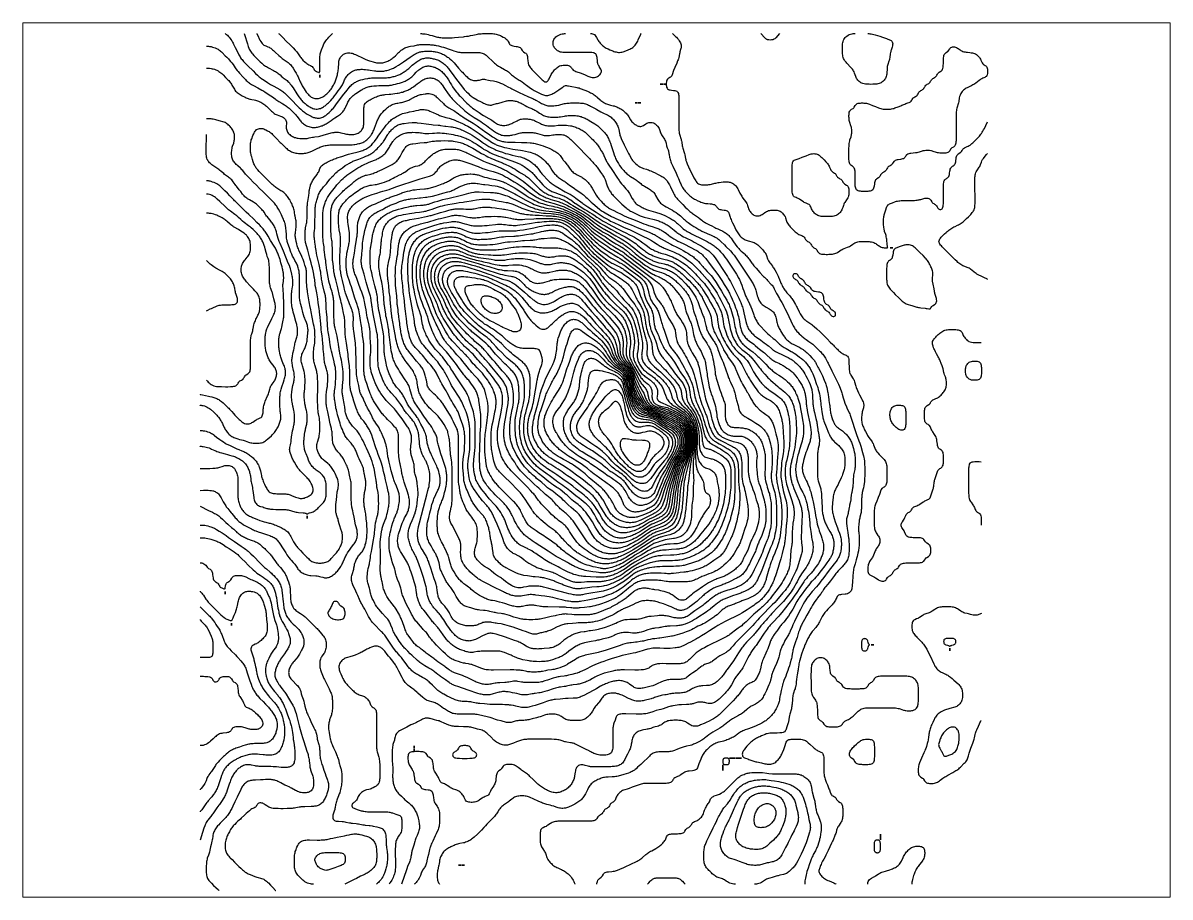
# Paper-space layout 'Global Mapper Layout' of a CAD drawing. Header units: metres. Extents: x 0 to 10.5, y 0 to 8.
# The model-space entities are those that its viewports show. They can reach past a viewport. Long polylines and large blocks are cut down to what shows.
import ezdxf

# ---------------------------------------------------------------- set-up
doc = ezdxf.new("R2010")
doc.units = ezdxf.units.M
doc.header["$MEASUREMENT"] = 0
doc.layers.add('Unknown_Line_Type', color=7, linetype='Continuous')

msp = doc.modelspace()

# ---------------------------------------------------------------- linework, layer by layer
at = {"layer": 'Unknown_Line_Type', "color": 18, "true_color": 0x000000}
for points in [[(560516.3, 8125060, 4105), (560516.7, 8125059.8, 4105), (560517.6, 8125059.2, 4105), (560518.9, 8125058.2, 4105), (560520.5, 8125056.7, 4105), (560522.2, 8125055, 4105), (560524, 8125052.9, 4105), (560525.8, 8125050.6, 4105), (560527.5, 8125048.3, 4105), (560529.2, 8125045.8, 4105), (560530.6, 8125043.4, 4105), (560531.9, 8125041.2, 4105), (560532.9, 8125039.1, 4105), (560536, 8125032.8, 4105), (560541.1, 8125022.4, 4105), (560543.2, 8125018.1, 4105), (560544.4, 8125016, 4105), (560545.6, 8125014, 4105), (560546.8, 8125012.1, 4105), (560548.1, 8125010.3, 4105), (560549.6, 8125008.5, 4105), (560551.1, 8125006.7, 4105), (560552.7, 8125004.9, 4105), (560556, 8125001.4, 4105), (560561.1, 8124996.3, 4105), (560571.4, 8124986, 4105), (560576.5, 8124981, 4105), (560580, 8124977.6, 4105), (560583.6, 8124974.4, 4105), (560585.4, 8124972.9, 4105), (560586.9, 8124971.8, 4105), (560589.9, 8124969.6, 4105), (560593.2, 8124967.4, 4105), (560600.4, 8124962.8, 4105), (560604.2, 8124960.5, 4105), (560606.2, 8124959.4, 4105), (560612.5, 8124956, 4105), (560624.3, 8124949.2, 4105), (560626.3, 8124948, 4105), (560628.3, 8124946.7, 4105), (560630.2, 8124945.3, 4105), (560632, 8124943.9, 4105), (560633.7, 8124942.3, 4105), (560635.5, 8124940.8, 4105), (560637.2, 8124939.2, 4105), (560640.5, 8124935.9, 4105), (560643.9, 8124932.5, 4105), (560648.8, 8124927.5, 4105), (560658.3, 8124917.5, 4105), (560661.4, 8124914.4, 4105), (560663.1, 8124912.9, 4105), (560666.4, 8124909.9, 4105), (560669.8, 8124907, 4105), (560671.5, 8124905.6, 4105), (560673.3, 8124904.3, 4105), (560675.1, 8124903, 4105), (560677, 8124901.7, 4105), (560678.9, 8124900.5, 4105), (560683, 8124898.1, 4105), (560686.9, 8124896, 4105), (560688.9, 8124895, 4105), (560690.3, 8124894.4, 4105), (560691.7, 8124893.9, 4105), (560693.3, 8124893.4, 4105), (560694.9, 8124893, 4105), (560696.4, 8124892.7, 4105), (560698.4, 8124892.5, 4105), (560700.1, 8124892.3, 4105), (560701.9, 8124892.4, 4105), (560703.6, 8124892.6, 4105), (560705.8, 8124893, 4105), (560707.9, 8124893.7, 4105), (560709.9, 8124894.5, 4105), (560711.9, 8124895.5, 4105), (560713.9, 8124896.7, 4105), (560715.8, 8124897.9, 4105), (560717.5, 8124899.3, 4105), (560719.2, 8124900.7, 4105), (560722.4, 8124903.7, 4105), (560725.5, 8124906.8, 4105), (560727.1, 8124908.4, 4105), (560728.6, 8124910, 4105), (560730.1, 8124911.7, 4105), (560733, 8124915.1, 4105), (560735.7, 8124918.6, 4105), (560748.9, 8124936.7, 4105), (560751.4, 8124940, 4105), (560755.2, 8124944.8, 4105), (560762.8, 8124954.1, 4105), (560764.3, 8124955.8, 4105), (560765.8, 8124957.4, 4105), (560767.3, 8124958.9, 4105), (560769.1, 8124960.3, 4105), (560771.1, 8124961.6, 4105), (560773, 8124962.8, 4105), (560775.1, 8124963.9, 4105), (560777, 8124964.9, 4105), (560779, 8124965.9, 4105), (560781.1, 8124966.8, 4105), (560783.2, 8124967.6, 4105), (560785.1, 8124968.1, 4105), (560789.5, 8124969.2, 4105), (560794.2, 8124970.3, 4105), (560799, 8124971.3, 4105), (560801.4, 8124971.7, 4105), (560803.9, 8124972, 4105), (560806.3, 8124972.2, 4105), (560808.8, 8124972.3, 4105), (560811.3, 8124972.4, 4105), (560816.3, 8124972.5, 4105), (560826.4, 8124972.5, 4105), (560831.4, 8124972.5, 4105), (560836.4, 8124972.6, 4105), (560838.8, 8124972.8, 4105), (560841.3, 8124973, 4105), (560843.4, 8124973.3, 4105), (560845.5, 8124973.7, 4105), (560847.6, 8124974.2, 4105), (560849.7, 8124974.7, 4105), (560851.7, 8124975.2, 4105), (560853.8, 8124975.8, 4105), (560855.5, 8124976.4, 4105), (560858.8, 8124977.6, 4105), (560860.6, 8124978.4, 4105), (560862.5, 8124979.2, 4105), (560864.4, 8124980.1, 4105), (560866.2, 8124981.1, 4105), (560868, 8124982.2, 4105), (560869.8, 8124983.3, 4105), (560871.6, 8124984.5, 4105), (560875.1, 8124986.9, 4105), (560876.8, 8124988.2, 4105), (560878.5, 8124989.6, 4105), (560880.3, 8124991.1, 4105), (560887.4, 8124997.3, 4105), (560889.7, 8124999.2, 4105), (560891.5, 8125000.6, 4105), (560895.1, 8125003.3, 4105), (560898.8, 8125005.8, 4105), (560900.6, 8125007, 4105), (560902.5, 8125008.1, 4105), (560904.4, 8125009.1, 4105), (560906.3, 8125009.9, 4105), (560908.2, 8125010.5, 4105), (560910.2, 8125011, 4105), (560912.1, 8125011.4, 4105), (560914.2, 8125011.7, 4105), (560916.4, 8125011.9, 4105), (560918.6, 8125011.8, 4105), (560920.7, 8125011.7, 4105), (560922.7, 8125011.4, 4105), (560924.8, 8125011.1, 4105), (560926.8, 8125010.7, 4105), (560928.9, 8125010.3, 4105), (560930.9, 8125009.8, 4105), (560933, 8125009.2, 4105), (560935.1, 8125008.6, 4105), (560937.1, 8125007.9, 4105), (560939.1, 8125007.2, 4105), (560941, 8125006.4, 4105), (560943, 8125005.3, 4105), (560945, 8125004.2, 4105), (560946.8, 8125003, 4105), (560948.6, 8125001.7, 4105), (560950.3, 8125000.3, 4105), (560952, 8124998.9, 4105), (560953.6, 8124997.4, 4105), (560955.1, 8124995.8, 4105), (560956.6, 8124994.1, 4105), (560958, 8124992.4, 4105), (560959.4, 8124990.7, 4105), (560960.8, 8124988.9, 4105), (560970, 8124976.3, 4105), (560975.3, 8124968.9, 4105), (560977.7, 8124965.8, 4105), (560982.6, 8124959.7, 4105), (560989.1, 8124951.2, 4105), (560990.4, 8124949.5, 4105), (560991.8, 8124947.9, 4105), (560993.3, 8124946.3, 4105), (560994.8, 8124944.7, 4105), (560998, 8124941.6, 4105), (561001.2, 8124938.6, 4105), (561002.8, 8124937.2, 4105), (561004.5, 8124935.8, 4105), (561006.4, 8124934.5, 4105), (561008.4, 8124933.2, 4105), (561016.4, 8124928.6, 4105), (561018.4, 8124927.5, 4105), (561022.5, 8124925.3, 4105), (561026.7, 8124923.2, 4105), (561028.8, 8124922.3, 4105), (561030.9, 8124921.3, 4105), (561033, 8124920.4, 4105), (561035.1, 8124919.7, 4105), (561037.2, 8124919, 4105), (561039.3, 8124918.5, 4105), (561041.4, 8124918.3, 4105), (561043, 8124918.3, 4105), (561044.5, 8124918.4, 4105), (561046.1, 8124918.7, 4105), (561048.1, 8124919.2, 4105), (561054.2, 8124921.1, 4105), (561056.5, 8124921.7, 4105), (561063.6, 8124923.2, 4105), (561065.9, 8124923.8, 4105), (561068, 8124924.5, 4105), (561072.1, 8124925.9, 4105), (561074.2, 8124926.5, 4105), (561075.8, 8124926.9, 4105), (561077.4, 8124927.2, 4105), (561079, 8124927.4, 4105), (561080.6, 8124927.5, 4105), (561082.3, 8124927.5, 4105), (561083.9, 8124927.4, 4105), (561086.4, 8124927.2, 4105), (561088, 8124926.9, 4105), (561089.6, 8124926.7, 4105), (561091.2, 8124926.3, 4105), (561093.3, 8124925.8, 4105), (561095.4, 8124925.2, 4105), (561097.4, 8124924.5, 4105), (561099.5, 8124923.7, 4105), (561101.5, 8124922.8, 4105), (561103.4, 8124921.9, 4105), (561105.4, 8124920.9, 4105), (561111.1, 8124917.6, 4105), (561114.7, 8124915.7, 4105), (561118.6, 8124913.8, 4105), (561124.6, 8124911.2, 4105), (561126.5, 8124910.2, 4105), (561128.5, 8124909.3, 4105), (561130.5, 8124908.2, 4105), (561134.3, 8124905.9, 4105), (561140.1, 8124902.4, 4105), (561143.9, 8124900, 4105), (561145.8, 8124898.9, 4105), (561147.8, 8124897.9, 4105), (561149.8, 8124897, 4105), (561151.9, 8124896.2, 4105), (561154.1, 8124895.5, 4105), (561156.5, 8124895, 4105), (561158.9, 8124894.7, 4105), (561161.4, 8124894.5, 4105), (561163.8, 8124894.3, 4105), (561166.3, 8124894.3, 4105), (561168.8, 8124894.3, 4105), (561171.3, 8124894.3, 4105), (561173.8, 8124894.5, 4105), (561176.3, 8124894.6, 4105), (561178.7, 8124894.9, 4105), (561181.5, 8124895.2, 4105), (561189.5, 8124896.5, 4105), (561191.5, 8124896.8, 4105), (561193.9, 8124897.1, 4105), (561196.4, 8124897.3, 4105), (561198.9, 8124897.5, 4105), (561203.9, 8124897.6, 4105), (561206.4, 8124897.6, 4105), (561208.9, 8124897.5, 4105), (561211.3, 8124897.4, 4105), (561213.8, 8124897.2, 4105), (561216.3, 8124896.8, 4105), (561218.4, 8124896.4, 4105), (561220.5, 8124895.9, 4105), (561222.6, 8124895.3, 4105), (561224.6, 8124894.6, 4105), (561226.7, 8124893.9, 4105), (561228.7, 8124893, 4105), (561230.6, 8124892.2, 4105), (561232.4, 8124891.3, 4105), (561234.2, 8124890.3, 4105), (561236.1, 8124889.2, 4105), (561241.7, 8124885.7, 4105), (561249.7, 8124880.9, 4105), (561251.6, 8124879.6, 4105), (561253.5, 8124878.3, 4105), (561255.3, 8124877, 4105), (561257, 8124875.6, 4105), (561258.6, 8124874.1, 4105), (561260.2, 8124872.6, 4105), (561266.4, 8124866.4, 4105), (561268, 8124864.8, 4105), (561269.4, 8124863.1, 4105), (561270.8, 8124861.4, 4105), (561272.1, 8124859.7, 4105), (561273.4, 8124857.7, 4105), (561274.5, 8124855.8, 4105), (561275.6, 8124853.7, 4105), (561276.7, 8124851.7, 4105), (561277.7, 8124849.6, 4105), (561278.6, 8124847.4, 4105), (561279.5, 8124845.1, 4105), (561280.4, 8124842.8, 4105), (561282, 8124838.2, 4105), (561286.6, 8124824, 4105), (561288.2, 8124819.4, 4105), (561289.9, 8124814.7, 4105), (561290.9, 8124812.5, 4105), (561291.9, 8124810.2, 4105), (561292.9, 8124808.2, 4105), (561294, 8124806.3, 4105), (561296.3, 8124802.4, 4105), (561298.8, 8124798.7, 4105), (561301.4, 8124795, 4105), (561302.7, 8124793.2, 4105), (561304.1, 8124791.5, 4105), (561305.5, 8124789.8, 4105), (561307, 8124788.2, 4105), (561308.6, 8124786.6, 4105), (561310.1, 8124785.1, 4105), (561311.7, 8124783.6, 4105), (561313.4, 8124782.1, 4105), (561315, 8124780.7, 4105), (561316.8, 8124779.4, 4105), (561318.7, 8124778.1, 4105), (561320.6, 8124776.8, 4105), (561328.5, 8124772, 4105), (561330.3, 8124770.8, 4105), (561332.2, 8124769.5, 4105), (561333.9, 8124768.2, 4105), (561335.6, 8124766.8, 4105), (561340.6, 8124762.4, 4105), (561342.3, 8124761, 4105), (561344.1, 8124759.7, 4105), (561346, 8124758.4, 4105), (561347.9, 8124757.2, 4105), (561355.9, 8124752.7, 4105), (561357.9, 8124751.5, 4105), (561359.8, 8124750.3, 4105), (561361.7, 8124749.1, 4105), (561363.4, 8124747.7, 4105), (561365.1, 8124746.2, 4105), (561366.5, 8124744.6, 4105), (561367.9, 8124742.8, 4105), (561369.1, 8124740.9, 4105), (561370.3, 8124739, 4105), (561374.9, 8124731, 4105), (561376.1, 8124729.1, 4105), (561377.3, 8124727.3, 4105), (561378.7, 8124725.5, 4105), (561380.2, 8124723.9, 4105), (561381.9, 8124722.4, 4105), (561383.7, 8124721.1, 4105), (561385.6, 8124719.8, 4105), (561387.6, 8124718.6, 4105), (561391.4, 8124716.4, 4105), (561399.6, 8124711.9, 4105), (561403.6, 8124709.7, 4105), (561407.3, 8124707.4, 4105), (561410.8, 8124705.1, 4105), (561414.3, 8124702.6, 4105), (561417.1, 8124700.3, 4105), (561419.3, 8124698.4, 4105), (561425.6, 8124692.7, 4105), (561427.4, 8124691.1, 4105), (561429.2, 8124689.6, 4105), (561431, 8124688.2, 4105), (561434.7, 8124685.4, 4105), (561440.4, 8124681.4, 4105), (561446.1, 8124677.6, 4105), (561450, 8124675.1, 4105), (561454, 8124672.8, 4105), (561456, 8124671.6, 4105), (561458.1, 8124670.5, 4105), (561462.2, 8124668.4, 4105), (561466.4, 8124666.4, 4105), (561477, 8124661.5, 4105), (561479.1, 8124660.6, 4105), (561484.6, 8124658.2, 4105), (561486.4, 8124657.4, 4105), (561488.2, 8124656.5, 4105), (561489.6, 8124655.8, 4105), (561490.9, 8124655, 4105), (561492.5, 8124654, 4105), (561494, 8124652.8, 4105), (561495.5, 8124651.6, 4105), (561497, 8124650.3, 4105), (561499.9, 8124647.7, 4105), (561506.9, 8124640.8, 4105), (561509.6, 8124638, 4105), (561518.5, 8124628.8, 4105), (561521.4, 8124625.6, 4105), (561522.9, 8124623.9, 4105), (561524.3, 8124622.2, 4105), (561525.8, 8124620.3, 4105), (561527.2, 8124618.4, 4105), (561528.6, 8124616.5, 4105), (561531.3, 8124612.6, 4105), (561535.3, 8124606.6, 4105), (561555.2, 8124577, 4105), (561557.6, 8124573.1, 4105), (561563.5, 8124563.4, 4105), (561564.6, 8124561.5, 4105), (561565.6, 8124559.6, 4105), (561566.7, 8124557.4, 4105), (561567.6, 8124555.3, 4105), (561568.4, 8124553, 4105), (561569.2, 8124550.8, 4105), (561569.8, 8124548.7, 4105), (561571.9, 8124540.1, 4105), (561572.4, 8124538.5, 4105), (561572.9, 8124536.9, 4105), (561573.5, 8124535.3, 4105), (561574.3, 8124533.3, 4105), (561575.2, 8124531.4, 4105), (561576.3, 8124529.3, 4105), (561577.5, 8124527.4, 4105), (561578.8, 8124525.5, 4105), (561580.2, 8124523.8, 4105), (561581.8, 8124522.3, 4105), (561583.6, 8124521, 4105), (561585.4, 8124519.7, 4105), (561587.4, 8124518.5, 4105), (561589.4, 8124517.4, 4105), (561595.4, 8124514, 4105), (561597.3, 8124512.8, 4105), (561599.2, 8124511.6, 4105), (561600.9, 8124510.2, 4105), (561602.6, 8124508.7, 4105), (561604, 8124507.1, 4105), (561605.3, 8124505.3, 4105), (561606.4, 8124503.4, 4105), (561607.4, 8124501.4, 4105), (561608.2, 8124499.4, 4105), (561608.9, 8124497.3, 4105), (561609.5, 8124494.9, 4105), (561610.8, 8124487.7, 4105), (561611.4, 8124485.3, 4105), (561612, 8124483.2, 4105), (561612.8, 8124481, 4105), (561613.6, 8124478.9, 4105), (561614.6, 8124476.8, 4105), (561615.6, 8124474.7, 4105), (561616.7, 8124472.7, 4105), (561617.8, 8124470.8, 4105), (561619, 8124468.9, 4105), (561623.6, 8124461.7, 4105), (561625.8, 8124458.5, 4105), (561626.9, 8124457, 4105), (561628.1, 8124455.5, 4105), (561629.2, 8124454.1, 4105), (561630.7, 8124452.5, 4105), (561632.3, 8124451, 4105), (561633.9, 8124449.6, 4105), (561635.6, 8124448.3, 4105), (561637.5, 8124447, 4105), (561639.5, 8124445.8, 4105), (561641.5, 8124444.7, 4105), (561643.1, 8124443.9, 4105), (561649.9, 8124440.7, 4105), (561653.6, 8124438.7, 4105), (561655.5, 8124437.7, 4105), (561659.1, 8124435.5, 4105), (561662.7, 8124433.1, 4105), (561664.4, 8124431.9, 4105), (561666.2, 8124430.6, 4105), (561667.7, 8124429.4, 4105), (561669.2, 8124428.1, 4105), (561670.7, 8124426.8, 4105), (561672.1, 8124425.5, 4105), (561676.3, 8124421.3, 4105), (561680.4, 8124417.1, 4105), (561681.7, 8124415.7, 4105), (561683, 8124414.2, 4105), (561684.2, 8124412.7, 4105), (561685.4, 8124411.2, 4105), (561686.4, 8124409.6, 4105), (561687.2, 8124408.3, 4105), (561688, 8124407, 4105), (561688.9, 8124405.2, 4105), (561691.4, 8124399.8, 4105), (561692.3, 8124398, 4105), (561693.4, 8124396.1, 4105), (561696.6, 8124390.4, 4105), (561698.5, 8124386.7, 4105), (561699.3, 8124384.8, 4105), (561701.1, 8124380.8, 4105), (561704.4, 8124372.7, 4105), (561707.1, 8124366.5, 4105), (561707.9, 8124364.4, 4105), (561708.8, 8124362.1, 4105), (561709.5, 8124359.8, 4105), (561710, 8124358, 4105), (561710.8, 8124354.4, 4105), (561711.6, 8124350.3, 4105), (561711.9, 8124348.2, 4105), (561712.5, 8124343.9, 4105), (561713.1, 8124338.6, 4105), (561713.7, 8124334.4, 4105), (561714, 8124332.3, 4105), (561715.3, 8124324.4, 4105), (561715.6, 8124322.4, 4105), (561716.7, 8124312.5, 4105), (561717, 8124310, 4105), (561717.5, 8124307.7, 4105), (561718, 8124305.4, 4105), (561718.6, 8124303.1, 4105), (561720, 8124298.5, 4105), (561721.5, 8124294, 4105), (561722.4, 8124291.8, 4105), (561723.3, 8124289.6, 4105), (561724.3, 8124287.5, 4105), (561725.4, 8124285.5, 4105), (561726.4, 8124284, 4105), (561727.4, 8124282.5, 4105), (561728.6, 8124281.1, 4105), (561729.8, 8124279.9, 4105), (561731.5, 8124278.4, 4105), (561733.3, 8124277, 4105), (561735.2, 8124275.7, 4105), (561739, 8124273.1, 4105), (561740.8, 8124271.8, 4105), (561742.6, 8124270.4, 4105), (561744.2, 8124269, 4105), (561745.9, 8124267.6, 4105), (561747.5, 8124266.1, 4105), (561749, 8124264.5, 4105), (561750.5, 8124262.9, 4105), (561751.9, 8124261.3, 4105), (561753.2, 8124259.5, 4105), (561754.5, 8124257.7, 4105), (561755.7, 8124255.7, 4105), (561756.9, 8124253.7, 4105), (561757.9, 8124251.6, 4105), (561758.9, 8124249.5, 4105), (561759.7, 8124247.4, 4105), (561760.5, 8124245.4, 4105), (561761.1, 8124243.4, 4105), (561762.3, 8124239.2, 4105), (561762.8, 8124237.2, 4105), (561763.7, 8124233.7, 4105), (561764.4, 8124230.4, 4105), (561765.2, 8124226.4, 4105), (561765.5, 8124224.4, 4105), (561765.8, 8124222.4, 4105), (561766.1, 8124220, 4105), (561766.3, 8124217.5, 4105), (561766.4, 8124215, 4105), (561766.4, 8124212.5, 4105), (561766.4, 8124207.5, 4105), (561766.3, 8124205.1, 4105), (561766.1, 8124202.6, 4105), (561765.9, 8124200.1, 4105), (561765.6, 8124197.7, 4105), (561765.2, 8124195.5, 4105), (561763.5, 8124187, 4105), (561763.1, 8124184.9, 4105), (561762.8, 8124182.4, 4105), (561762.6, 8124179.9, 4105), (561762.5, 8124177.5, 4105), (561762, 8124167.5, 4105), (561761.8, 8124165.1, 4105), (561761.6, 8124162.6, 4105), (561761.3, 8124160.1, 4105), (561761, 8124158, 4105), (561759.3, 8124149.5, 4105), (561758.9, 8124147.4, 4105), (561758.5, 8124144.9, 4105), (561757.7, 8124137.5, 4105), (561757.4, 8124135.1, 4105), (561756.7, 8124131.6, 4105), (561755.2, 8124124.6, 4105), (561754.7, 8124122.3, 4105), (561754.2, 8124119.9, 4105), (561753.1, 8124112.7, 4105), (561752.6, 8124110.3, 4105), (561752, 8124108.1, 4105), (561750.1, 8124101.6, 4105), (561749.6, 8124099.5, 4105), (561749.3, 8124097.3, 4105), (561749.1, 8124095.6, 4105), (561749.1, 8124094, 4105), (561749.1, 8124092.4, 4105), (561749.2, 8124089.9, 4105), (561749.3, 8124087.8, 4105), (561749.7, 8124083.6, 4105), (561750.3, 8124077.9, 4105), (561750.8, 8124074.4, 4105), (561751.4, 8124070.5, 4105), (561752.6, 8124064.1, 4105), (561753.2, 8124059.9, 4105), (561753.5, 8124057.4, 4105), (561753.7, 8124054.9, 4105), (561753.8, 8124052.4, 4105), (561754, 8124047.4, 4105), (561754.1, 8124042.4, 4105), (561754.1, 8124037.4, 4105), (561754, 8124032.4, 4105), (561753.9, 8124030, 4105), (561753.7, 8124027.5, 4105), (561753.4, 8124025.1, 4105), (561753, 8124022.7, 4105), (561752.3, 8124020.4, 4105), (561751.6, 8124018.2, 4105), (561750.7, 8124016.1, 4105), (561749.6, 8124014, 4105), (561748.5, 8124012.1, 4105), (561747.2, 8124010.3, 4105), (561745.9, 8124008.6, 4105), (561744.5, 8124006.9, 4105), (561743.1, 8124005.3, 4105), (561740.1, 8124002, 4105), (561735.5, 8123997.2, 4105), (561732.5, 8123994, 4105), (561729.5, 8123990.7, 4105), (561728.1, 8123989, 4105), (561724.9, 8123984.8, 4105), (561717.3, 8123974.4, 4105), (561714.7, 8123971, 4105), (561711.9, 8123967.6, 4105), (561707.6, 8123962.6, 4105), (561706.3, 8123960.9, 4105), (561704.9, 8123959.2, 4105), (561703.6, 8123957.3, 4105), (561701.1, 8123953.2, 4105), (561699.7, 8123951.2, 4105), (561698.5, 8123949.5, 4105), (561697.2, 8123947.7, 4105), (561691.7, 8123940.9, 4105), (561690.6, 8123939.4, 4105), (561688.5, 8123936.4, 4105), (561686.3, 8123933.1, 4105), (561681.7, 8123926, 4105), (561679.4, 8123922.2, 4105), (561678.2, 8123920.1, 4105), (561674.8, 8123913.9, 4105), (561670.3, 8123906.2, 4105), (561665.8, 8123897.8, 4105), (561660.6, 8123888.5, 4105), (561659.6, 8123886.6, 4105), (561658.6, 8123884.7, 4105), (561657.7, 8123882.7, 4105), (561656.9, 8123880.7, 4105), (561655.4, 8123876.6, 4105), (561654, 8123872.5, 4105), (561650.9, 8123862.2, 4105), (561649.7, 8123858.5, 4105), (561647.9, 8123853.2, 4105), (561645.8, 8123847.4, 4105), (561644.4, 8123843.3, 4105), (561643.7, 8123841.2, 4105), (561643.2, 8123839.1, 4105), (561642.6, 8123837, 4105), (561642.2, 8123834.9, 4105), (561641.8, 8123832.4, 4105), (561640.8, 8123825.1, 4105), (561640.4, 8123822.7, 4105), (561639.9, 8123820.4, 4105), (561639.3, 8123818.1, 4105), (561637.5, 8123811.8, 4105), (561635.6, 8123805.5, 4105), (561634.1, 8123800.9, 4105), (561632.6, 8123796.4, 4105), (561630.2, 8123789.6, 4105), (561628.5, 8123785.1, 4105), (561624.9, 8123776.6, 4105), (561624.1, 8123774.4, 4105), (561623.3, 8123772.3, 4105), (561622.8, 8123770.6, 4105), (561621.9, 8123767.4, 4105), (561619.5, 8123756.5, 4105), (561617.8, 8123749.6, 4105), (561617.3, 8123747.3, 4105), (561616.9, 8123744.9, 4105), (561616.2, 8123740, 4105), (561615.8, 8123737.6, 4105), (561615.3, 8123735.2, 4105), (561614.7, 8123733, 4105), (561613.9, 8123730.8, 4105), (561613.1, 8123728.7, 4105), (561612.2, 8123726.6, 4105), (561611.2, 8123724.5, 4105), (561609.2, 8123720.3, 4105), (561608.1, 8123718.3, 4105), (561606.9, 8123716.3, 4105), (561605.8, 8123714.4, 4105), (561604.5, 8123712.5, 4105), (561603.1, 8123710.7, 4105), (561601.7, 8123709, 4105), (561600.2, 8123707.4, 4105), (561598.6, 8123705.9, 4105), (561593.9, 8123701.2, 4105), (561592.3, 8123699.7, 4105), (561590.7, 8123698.3, 4105), (561588.9, 8123696.9, 4105), (561587, 8123695.7, 4105), (561585, 8123694.5, 4105), (561583, 8123693.3, 4105), (561581, 8123692.2, 4105), (561576.9, 8123690.1, 4105), (561572.7, 8123688.1, 4105), (561568.4, 8123686.2, 4105), (561566.2, 8123685.3, 4105), (561561.6, 8123683.5, 4105), (561552.3, 8123680.3, 4105), (561547.7, 8123678.6, 4105), (561545.4, 8123677.7, 4105), (561543.2, 8123676.7, 4105), (561541, 8123675.6, 4105), (561539, 8123674.5, 4105), (561537.2, 8123673.3, 4105), (561535.4, 8123672, 4105), (561532, 8123669.4, 4105), (561530.2, 8123668.1, 4105), (561528.4, 8123666.8, 4105), (561526.5, 8123665.6, 4105), (561524.5, 8123664.5, 4105), (561522.4, 8123663.3, 4105), (561520.4, 8123662.3, 4105), (561518.3, 8123661.3, 4105), (561516.2, 8123660.3, 4105), (561514, 8123659.4, 4105), (561511.7, 8123658.6, 4105), (561509.5, 8123657.8, 4105), (561507.2, 8123657.1, 4105), (561505.1, 8123656.5, 4105), (561496.4, 8123654.4, 4105), (561494.8, 8123654, 4105), (561493.2, 8123653.5, 4105), (561491.6, 8123652.9, 4105), (561489.6, 8123652.1, 4105), (561487.6, 8123651.2, 4105), (561485.5, 8123650.1, 4105), (561483.5, 8123649, 4105), (561481.5, 8123647.9, 4105), (561479.6, 8123646.5, 4105), (561477.9, 8123645.2, 4105), (561476.3, 8123643.7, 4105), (561471.6, 8123639.1, 4105), (561470.1, 8123637.5, 4105), (561468.6, 8123635.9, 4105), (561467.2, 8123634.3, 4105), (561465.8, 8123632.4, 4105), (561464.6, 8123630.5, 4105), (561463.5, 8123628.5, 4105), (561462.4, 8123626.5, 4105), (561461.4, 8123624.4, 4105), (561459.7, 8123620.7, 4105), (561456, 8123611.6, 4105), (561455.2, 8123609.6, 4105), (561453.9, 8123605.3, 4105), (561453.2, 8123603.4, 4105), (561452.3, 8123601.6, 4105), (561451.2, 8123600.2, 4105), (561449.6, 8123599.2, 4105), (561447.8, 8123598.5, 4105), (561445.8, 8123598, 4105), (561443.6, 8123597.6, 4105), (561436.6, 8123596.9, 4105), (561434.3, 8123596.5, 4105), (561432, 8123596, 4105), (561429.8, 8123595.3, 4105), (561427.9, 8123594.5, 4105), (561426.1, 8123593.5, 4105), (561424.3, 8123592.4, 4105), (561419.2, 8123588.9, 4105), (561417.4, 8123587.8, 4105), (561415.7, 8123586.8, 4105), (561413.7, 8123585.9, 4105), (561409.8, 8123584.3, 4105), (561408.1, 8123583.4, 4105), (561406.6, 8123582.3, 4105), (561405.4, 8123580.9, 4105), (561404.4, 8123579.4, 4105), (561403.4, 8123577.8, 4105), (561402.4, 8123576.3, 4105), (561401.2, 8123575.1, 4105), (561399.6, 8123574.1, 4105), (561397.8, 8123573.5, 4105), (561395.8, 8123573, 4105), (561393.6, 8123572.7, 4105), (561391.3, 8123572.5, 4105), (561388.9, 8123572.4, 4105), (561386.5, 8123572.4, 4105), (561381.5, 8123572.4, 4105), (561363.9, 8123572.5, 4105), (561356.4, 8123572.5, 4105), (561351.4, 8123572.4, 4105), (561348.9, 8123572.3, 4105), (561346.5, 8123572, 4105), (561344.1, 8123571.7, 4105), (561341.7, 8123571.2, 4105), (561339.6, 8123570.5, 4105), (561337.6, 8123569.8, 4105), (561331.6, 8123567.5, 4105), (561324, 8123564.7, 4105), (561317.8, 8123562.3, 4105), (561315.8, 8123561.5, 4105), (561313.5, 8123560.9, 4105), (561308.9, 8123559.7, 4105), (561306.6, 8123559, 4105), (561304.5, 8123558.2, 4105), (561302.7, 8123557.2, 4105), (561301, 8123556, 4105), (561299.4, 8123554.7, 4105), (561297.9, 8123553.3, 4105), (561296.5, 8123551.8, 4105), (561295.2, 8123550.3, 4105), (561294.1, 8123548.6, 4105), (561293, 8123546.9, 4105), (561292.1, 8123544.9, 4105), (561290.5, 8123541, 4105), (561289.7, 8123539.2, 4105), (561288.6, 8123537.7, 4105), (561287.3, 8123536.5, 4105), (561285.8, 8123535.5, 4105), (561284.2, 8123534.5, 4105), (561282.7, 8123533.6, 4105), (561281.3, 8123532.4, 4105), (561280.2, 8123531, 4105), (561279.3, 8123529.5, 4105), (561278.4, 8123527.9, 4105), (561277.5, 8123526.3, 4105), (561276.3, 8123525, 4105), (561275, 8123523.8, 4105), (561273.4, 8123522.9, 4105), (561271.8, 8123522, 4105), (561270.3, 8123521.1, 4105), (561268.9, 8123519.9, 4105), (561267.8, 8123518.5, 4105), (561266.9, 8123517, 4105), (561266, 8123515.4, 4105), (561265, 8123513.8, 4105), (561263.9, 8123512.4, 4105), (561262.6, 8123511.3, 4105), (561261, 8123510.3, 4105), (561259.5, 8123509.4, 4105), (561257.9, 8123508.4, 4105), (561256.6, 8123507.3, 4105), (561255.4, 8123505.9, 4105), (561253.6, 8123502.8, 4105), (561252.6, 8123501.3, 4105), (561251.3, 8123500, 4105), (561249.8, 8123499.1, 4105), (561247.9, 8123498.4, 4105), (561245.9, 8123498, 4105), (561243.7, 8123497.7, 4105), (561241.3, 8123497.5, 4105), (561239, 8123497.4, 4105), (561234, 8123497.3, 4105), (561229, 8123497.3, 4105), (561191.3, 8123497.7, 4105), (561183.7, 8123497.7, 4105), (561178.8, 8123497.6, 4105), (561176.3, 8123497.4, 4105), (561173.9, 8123497.2, 4105), (561171.5, 8123496.9, 4105), (561169.2, 8123496.4, 4105), (561166.9, 8123495.7, 4105), (561165.1, 8123494.9, 4105), (561163.2, 8123493.9, 4105), (561161.5, 8123492.8, 4105), (561156.3, 8123489.3, 4105), (561154.5, 8123488.2, 4105), (561152.8, 8123487.2, 4105), (561150.7, 8123486.3, 4105), (561146.9, 8123484.6, 4105), (561145.2, 8123483.7, 4105), (561143.7, 8123482.5, 4105), (561142.7, 8123480.9, 4105), (561142, 8123479.1, 4105), (561141.5, 8123477, 4105), (561141.2, 8123474.8, 4105), (561141, 8123472.5, 4105), (561140.9, 8123470.1, 4105), (561140.9, 8123467.6, 4105), (561140.9, 8123462.7, 4105), (561141, 8123460.2, 4105), (561141.2, 8123457.7, 4105), (561141.4, 8123455.3, 4105), (561141.8, 8123452.9, 4105), (561142.3, 8123450.6, 4105), (561143, 8123448.4, 4105), (561143.9, 8123446.5, 4105), (561144.9, 8123444.7, 4105), (561146.1, 8123442.9, 4105), (561149.6, 8123437.7, 4105), (561150.7, 8123435.9, 4105), (561151.6, 8123434.1, 4105), (561152.5, 8123431.9, 4105), (561154.6, 8123425.3, 4105), (561155.5, 8123423.1, 4105), (561156.5, 8123421.3, 4105), (561157.6, 8123419.6, 4105), (561158.9, 8123417.9, 4105), (561160.3, 8123416.3, 4105), (561161.8, 8123414.8, 4105), (561163.3, 8123413.3, 4105), (561164.9, 8123411.8, 4105), (561166.6, 8123410.5, 4105), (561168.4, 8123409.1, 4105), (561170.2, 8123407.9, 4105), (561172.1, 8123406.8, 4105), (561174.1, 8123405.7, 4105), (561175.9, 8123404.9, 4105), (561181.5, 8123402.5, 4105), (561183.4, 8123401.6, 4105), (561185.4, 8123400.6, 4105), (561187.3, 8123399.6, 4105), (561189.3, 8123398.5, 4105), (561191.2, 8123397.3, 4105), (561193, 8123396, 4105), (561194.8, 8123394.7, 4105), (561196.5, 8123393.3, 4105), (561198.2, 8123391.8, 4105), (561200, 8123389.8, 4105), (561201.7, 8123387.6, 4105), (561203.4, 8123385.2, 4105), (561205, 8123382.7, 4105), (561206.5, 8123380.3, 4105), (561207.7, 8123378, 4105), (561208.8, 8123376, 4105), (561209.5, 8123374.3, 4105), (561209.9, 8123373.3, 4105), (561210.1, 8123372.7, 4105), (561210.1, 8123372.5, 4105)], [(560553.8, 8125060, 4100), (560554.4, 8125058.4, 4100), (560560.2, 8125039.7, 4100), (560561.8, 8125034.8, 4100), (560563, 8125031.5, 4100), (560563.9, 8125029.3, 4100), (560565, 8125027.2, 4100), (560566.1, 8125025.2, 4100), (560567.4, 8125023.3, 4100), (560568.7, 8125021.6, 4100), (560570.2, 8125020, 4100), (560573.2, 8125016.8, 4100), (560577.7, 8125012, 4100), (560579.2, 8125010.4, 4100), (560580.8, 8125008.9, 4100), (560585.7, 8125004.4, 4100), (560588.8, 8125001.3, 4100), (560590.4, 8124999.8, 4100), (560592.1, 8124998.4, 4100), (560593.9, 8124997.1, 4100), (560595.8, 8124995.8, 4100), (560597.8, 8124994.6, 4100), (560601.8, 8124992.3, 4100), (560612.1, 8124986.9, 4100), (560614.1, 8124985.8, 4100), (560616.1, 8124984.6, 4100), (560617.9, 8124983.4, 4100), (560619.8, 8124982.1, 4100), (560621.5, 8124980.8, 4100), (560623.2, 8124979.4, 4100), (560624.9, 8124978, 4100), (560628.1, 8124975, 4100), (560629.8, 8124973.6, 4100), (560631.5, 8124972.2, 4100), (560637, 8124968.2, 4100), (560638.8, 8124966.8, 4100), (560640.5, 8124965.3, 4100), (560642.1, 8124963.8, 4100), (560643.5, 8124962.2, 4100), (560645.4, 8124959.8, 4100), (560646.8, 8124958, 4100), (560648.1, 8124956.1, 4100), (560650.7, 8124952.3, 4100), (560658.3, 8124940.7, 4100), (560662.2, 8124934.9, 4100), (560665.3, 8124930.7, 4100), (560666.7, 8124928.9, 4100), (560668.1, 8124927.2, 4100), (560669.7, 8124925.6, 4100), (560671.2, 8124924.1, 4100), (560672.9, 8124922.6, 4100), (560674.7, 8124921.1, 4100), (560677.7, 8124918.9, 4100), (560680.6, 8124916.8, 4100), (560682.4, 8124915.6, 4100), (560684.2, 8124914.5, 4100), (560686.1, 8124913.5, 4100), (560687.9, 8124912.6, 4100), (560689.8, 8124911.8, 4100), (560691.8, 8124911.1, 4100), (560694.1, 8124910.7, 4100), (560696.4, 8124910.4, 4100), (560698.8, 8124910.4, 4100), (560701.1, 8124910.7, 4100), (560703.4, 8124911.2, 4100), (560705.3, 8124911.8, 4100), (560707.2, 8124912.6, 4100), (560709.1, 8124913.6, 4100), (560710.9, 8124914.7, 4100), (560712.6, 8124915.8, 4100), (560714.4, 8124917, 4100), (560716.1, 8124918.3, 4100), (560717.8, 8124919.8, 4100), (560719.4, 8124921.2, 4100), (560721, 8124922.8, 4100), (560722.6, 8124924.3, 4100), (560725.7, 8124927.5, 4100), (560728.7, 8124930.8, 4100), (560730.2, 8124932.7, 4100), (560733.3, 8124936.5, 4100), (560736.2, 8124940.4, 4100), (560740.6, 8124946.3, 4100), (560743.4, 8124950.3, 4100), (560746.1, 8124954.3, 4100), (560747.4, 8124956.4, 4100), (560748.6, 8124958.5, 4100), (560749.7, 8124960.6, 4100), (560750.6, 8124962.5, 4100), (560753.1, 8124968.3, 4100), (560754, 8124970.2, 4100), (560755, 8124972, 4100), (560756.2, 8124973.8, 4100), (560757.4, 8124975.5, 4100), (560758.8, 8124977.2, 4100), (560760.3, 8124978.8, 4100), (560761.8, 8124980.3, 4100), (560763.4, 8124981.7, 4100), (560765.1, 8124983.1, 4100), (560766.8, 8124984.3, 4100), (560768.8, 8124985.4, 4100), (560770.9, 8124986.4, 4100), (560773.1, 8124987.3, 4100), (560775.4, 8124988, 4100), (560777.1, 8124988.4, 4100), (560778.8, 8124988.7, 4100), (560781.3, 8124989, 4100), (560783.7, 8124989.1, 4100), (560786.2, 8124989.2, 4100), (560788.7, 8124989.2, 4100), (560791.2, 8124989.1, 4100), (560794.8, 8124988.8, 4100), (560798.4, 8124988.5, 4100), (560800.2, 8124988.3, 4100), (560803.7, 8124987.7, 4100), (560812.2, 8124986.2, 4100), (560814.3, 8124985.9, 4100), (560816.4, 8124985.6, 4100), (560818.9, 8124985.4, 4100), (560821.4, 8124985.3, 4100), (560823.9, 8124985.3, 4100), (560826.3, 8124985.4, 4100), (560828.8, 8124985.6, 4100), (560830.9, 8124985.8, 4100), (560833, 8124986.2, 4100), (560835.1, 8124986.6, 4100), (560837.2, 8124987.1, 4100), (560839.2, 8124987.7, 4100), (560841.3, 8124988.3, 4100), (560842.9, 8124988.8, 4100), (560846.3, 8124990.1, 4100), (560848.1, 8124990.8, 4100), (560850, 8124991.7, 4100), (560851.8, 8124992.6, 4100), (560853.7, 8124993.6, 4100), (560855.7, 8124994.7, 4100), (560859.8, 8124997.2, 4100), (560863.7, 8124999.8, 4100), (560869.7, 8125003.8, 4100), (560883.4, 8125013.2, 4100), (560889.3, 8125017.2, 4100), (560891.3, 8125018.5, 4100), (560893.8, 8125020, 4100), (560895.8, 8125021.1, 4100), (560897.8, 8125022, 4100), (560900, 8125022.9, 4100), (560902.2, 8125023.7, 4100), (560904.1, 8125024.1, 4100), (560906.5, 8125024.6, 4100), (560908.9, 8125024.9, 4100), (560911.4, 8125025.1, 4100), (560913.8, 8125025.2, 4100), (560916.3, 8125025.3, 4100), (560921.3, 8125025.3, 4100), (560923.8, 8125025.2, 4100), (560926.3, 8125025, 4100), (560928.8, 8125024.8, 4100), (560930.9, 8125024.5, 4100), (560933, 8125024.1, 4100), (560935.1, 8125023.7, 4100), (560937.1, 8125023.3, 4100), (560939.2, 8125022.7, 4100), (560941.2, 8125022.1, 4100), (560943.3, 8125021.3, 4100), (560945.5, 8125020.4, 4100), (560947.6, 8125019.4, 4100), (560949.7, 8125018.4, 4100), (560951.7, 8125017.3, 4100), (560953.7, 8125016.1, 4100), (560955.6, 8125014.9, 4100), (560957.5, 8125013.6, 4100), (560959, 8125012.4, 4100), (560960.6, 8125011.2, 4100), (560962.1, 8125009.9, 4100), (560965, 8125007.3, 4100), (560967.8, 8125004.6, 4100), (560969.2, 8125003.2, 4100), (560970.6, 8125001.8, 4100), (560973.2, 8124998.9, 4100), (560979.3, 8124991.6, 4100), (560985.2, 8124985, 4100), (560986.7, 8124983.3, 4100), (560989.8, 8124980.2, 4100), (560993, 8124977.1, 4100), (560996.1, 8124974.1, 4100), (560997.8, 8124972.6, 4100), (560999.4, 8124971.3, 4100), (561001.1, 8124970.1, 4100), (561002.8, 8124969, 4100), (561004.6, 8124968.1, 4100), (561006.8, 8124967.5, 4100), (561009.1, 8124967.1, 4100), (561011.4, 8124966.9, 4100), (561013.7, 8124966.9, 4100), (561016.1, 8124967.1, 4100), (561017.7, 8124967.4, 4100), (561019.3, 8124967.7, 4100), (561020.8, 8124968, 4100), (561024.8, 8124969, 4100), (561026.8, 8124969.4, 4100), (561028.8, 8124969.6, 4100), (561030.8, 8124969.5, 4100), (561032.7, 8124969.1, 4100), (561038.3, 8124967.9, 4100), (561041.6, 8124967.2, 4100), (561048.8, 8124966.1, 4100), (561051.2, 8124965.7, 4100), (561053.5, 8124965.2, 4100), (561055.7, 8124964.5, 4100), (561057.9, 8124963.8, 4100), (561060, 8124962.9, 4100), (561062.1, 8124962, 4100), (561066.3, 8124960.1, 4100), (561072.6, 8124956.9, 4100), (561076.7, 8124954.8, 4100), (561082.7, 8124951.6, 4100), (561084.8, 8124950.5, 4100), (561099.4, 8124943.3, 4100), (561108.3, 8124939.3, 4100), (561116.5, 8124935.4, 4100), (561124.6, 8124931.9, 4100), (561126.5, 8124931, 4100), (561128.5, 8124930.1, 4100), (561130.4, 8124929.1, 4100), (561132.3, 8124928, 4100), (561139.7, 8124923.8, 4100), (561141.6, 8124922.8, 4100), (561143.7, 8124921.7, 4100), (561145.8, 8124920.7, 4100), (561148, 8124919.8, 4100), (561150.2, 8124918.9, 4100), (561152.2, 8124918.1, 4100), (561154.2, 8124917.5, 4100), (561156.6, 8124917, 4100), (561159, 8124916.7, 4100), (561161.4, 8124916.6, 4100), (561163.8, 8124916.6, 4100), (561166.3, 8124916.7, 4100), (561168, 8124916.8, 4100), (561171.3, 8124917.3, 4100), (561173.8, 8124917.6, 4100), (561178, 8124918.4, 4100), (561182.3, 8124919.3, 4100), (561189.2, 8124921.1, 4100), (561191.5, 8124921.5, 4100), (561194, 8124921.9, 4100), (561196.4, 8124922.2, 4100), (561198.9, 8124922.4, 4100), (561201.4, 8124922.5, 4100), (561206.4, 8124922.7, 4100), (561211.4, 8124922.7, 4100), (561216.4, 8124922.7, 4100), (561218.8, 8124922.6, 4100), (561221.3, 8124922.4, 4100), (561223.8, 8124922.2, 4100), (561226.2, 8124921.9, 4100), (561228.6, 8124921.4, 4100), (561230.8, 8124920.8, 4100), (561232.9, 8124920.1, 4100), (561235, 8124919.2, 4100), (561237.1, 8124918.3, 4100), (561239.2, 8124917.3, 4100), (561241.3, 8124916.2, 4100), (561251.5, 8124910.8, 4100), (561253.6, 8124909.6, 4100), (561261.2, 8124905.1, 4100), (561263, 8124904.2, 4100), (561266.7, 8124902.3, 4100), (561272.7, 8124899.6, 4100), (561274.6, 8124898.7, 4100), (561276.5, 8124897.7, 4100), (561278.4, 8124896.6, 4100), (561280.1, 8124895.4, 4100), (561281.9, 8124894, 4100), (561283.5, 8124892.6, 4100), (561285.1, 8124891.2, 4100), (561286.6, 8124889.6, 4100), (561288.1, 8124888, 4100), (561289.5, 8124886.4, 4100), (561290.7, 8124884.6, 4100), (561292, 8124882.7, 4100), (561293.1, 8124880.7, 4100), (561294.1, 8124878.7, 4100), (561295, 8124876.6, 4100), (561295.8, 8124874.5, 4100), (561296.5, 8124872.3, 4100), (561297.1, 8124870, 4100), (561298.4, 8124862.7, 4100), (561298.9, 8124860.4, 4100), (561299.5, 8124858.2, 4100), (561300.3, 8124856, 4100), (561301.1, 8124853.9, 4100), (561302.1, 8124851.8, 4100), (561304, 8124847.6, 4100), (561307.1, 8124841.7, 4100), (561308.1, 8124839.7, 4100), (561311.2, 8124832.9, 4100), (561313.2, 8124828.7, 4100), (561315.3, 8124824.6, 4100), (561316.4, 8124822.5, 4100), (561318.6, 8124818.6, 4100), (561322.4, 8124811.8, 4100), (561323.3, 8124810.4, 4100), (561324.6, 8124808.6, 4100), (561325.9, 8124806.9, 4100), (561327.4, 8124805.3, 4100), (561328.9, 8124803.7, 4100), (561330.5, 8124802.2, 4100), (561333.7, 8124799.4, 4100), (561335.4, 8124798, 4100), (561337.2, 8124796.8, 4100), (561339, 8124795.7, 4100), (561340.4, 8124795, 4100), (561341.7, 8124794.4, 4100), (561343.2, 8124793.8, 4100), (561346.4, 8124792.7, 4100), (561351.9, 8124791, 4100), (561353.6, 8124790.5, 4100), (561355.9, 8124789.6, 4100), (561358.1, 8124788.7, 4100), (561360.4, 8124787.8, 4100), (561364.9, 8124785.8, 4100), (561369.4, 8124783.6, 4100), (561373.8, 8124781.5, 4100), (561378.2, 8124779.3, 4100), (561380.4, 8124778.1, 4100), (561382.5, 8124776.9, 4100), (561384.5, 8124775.7, 4100), (561386.5, 8124774.3, 4100), (561388.4, 8124772.9, 4100), (561390.1, 8124771.3, 4100), (561391.5, 8124769.6, 4100), (561392.9, 8124767.7, 4100), (561394.1, 8124765.8, 4100), (561395.3, 8124763.8, 4100), (561397.5, 8124760, 4100), (561399.6, 8124755.9, 4100), (561401.7, 8124751.7, 4100), (561404.8, 8124745.3, 4100), (561405.8, 8124743.2, 4100), (561406.9, 8124741.1, 4100), (561408.1, 8124739, 4100), (561409.3, 8124737.2, 4100), (561410.6, 8124735.4, 4100), (561412.1, 8124733.5, 4100), (561413.7, 8124731.6, 4100), (561415.3, 8124729.8, 4100), (561418.7, 8124726.2, 4100), (561423.9, 8124721, 4100), (561429.1, 8124715.8, 4100), (561432.6, 8124712.4, 4100), (561436.2, 8124709.1, 4100), (561438, 8124707.4, 4100), (561439.9, 8124705.9, 4100), (561441.8, 8124704.4, 4100), (561443.7, 8124703.1, 4100), (561451.4, 8124698, 4100), (561453.3, 8124696.7, 4100), (561455, 8124695.4, 4100), (561456.7, 8124694, 4100), (561461.7, 8124689.9, 4100), (561463.5, 8124688.5, 4100), (561465.2, 8124687.2, 4100), (561467, 8124686, 4100), (561468.8, 8124685, 4100), (561470.7, 8124684, 4100), (561478.5, 8124680.2, 4100), (561480.4, 8124679.2, 4100), (561487.9, 8124675.2, 4100), (561489.8, 8124674.2, 4100), (561491.7, 8124673.3, 4100), (561493.6, 8124672.5, 4100), (561499.1, 8124670.1, 4100), (561500.9, 8124669.3, 4100), (561503.6, 8124667.9, 4100), (561505.5, 8124666.8, 4100), (561507.3, 8124665.7, 4100), (561509, 8124664.6, 4100), (561510.8, 8124663.3, 4100), (561512.4, 8124662, 4100), (561514, 8124660.7, 4100), (561515.5, 8124659.2, 4100), (561517, 8124657.6, 4100), (561518.4, 8124655.9, 4100), (561519.8, 8124654.1, 4100), (561523.5, 8124649.1, 4100), (561529.6, 8124640.5, 4100), (561532.2, 8124637.1, 4100), (561533.5, 8124635.5, 4100), (561535.1, 8124633.7, 4100), (561536.7, 8124632, 4100), (561538.3, 8124630.3, 4100), (561540, 8124628.7, 4100), (561541.7, 8124627.1, 4100), (561545.7, 8124623.6, 4100), (561547.3, 8124622.2, 4100), (561548.9, 8124620.6, 4100), (561550.4, 8124619.1, 4100), (561551.9, 8124617.5, 4100), (561553.3, 8124615.8, 4100), (561554.7, 8124614.1, 4100), (561556.1, 8124612.4, 4100), (561557.4, 8124610.5, 4100), (561561.3, 8124604.8, 4100), (561562.6, 8124603, 4100), (561565.3, 8124599.5, 4100), (561566.7, 8124597.8, 4100), (561569.6, 8124594.5, 4100), (561577.1, 8124586.4, 4100), (561583, 8124579.8, 4100), (561584.5, 8124578.1, 4100), (561586.1, 8124576.6, 4100), (561590.9, 8124572, 4100), (561592.4, 8124570.4, 4100), (561599.8, 8124562.4, 4100), (561601.2, 8124560.7, 4100), (561602.5, 8124559, 4100), (561603.5, 8124557.4, 4100), (561604.5, 8124555.7, 4100), (561605.4, 8124554, 4100), (561608.1, 8124548.4, 4100), (561610.2, 8124544.3, 4100), (561611.3, 8124542.3, 4100), (561615.8, 8124534.7, 4100), (561617, 8124532.7, 4100), (561620.4, 8124526.4, 4100), (561623.7, 8124520.6, 4100), (561624.8, 8124518.6, 4100), (561626.9, 8124514.4, 4100), (561631, 8124505.8, 4100), (561642.1, 8124482.7, 4100), (561643.2, 8124480.6, 4100), (561644.3, 8124478.5, 4100), (561645.5, 8124476.4, 4100), (561646.7, 8124474.5, 4100), (561647.9, 8124472.7, 4100), (561649.3, 8124471, 4100), (561650.7, 8124469.3, 4100), (561652.2, 8124467.7, 4100), (561655.3, 8124464.6, 4100), (561658.4, 8124461.5, 4100), (561660.1, 8124460, 4100), (561663.4, 8124457.1, 4100), (561665.1, 8124455.7, 4100), (561666.8, 8124454.4, 4100), (561668.7, 8124453.1, 4100), (561674.5, 8124449.4, 4100), (561676.4, 8124448.1, 4100), (561678.3, 8124446.8, 4100), (561680.2, 8124445.4, 4100), (561682, 8124443.9, 4100), (561685.5, 8124440.8, 4100), (561688.9, 8124437.6, 4100), (561692.3, 8124434.3, 4100), (561695.6, 8124430.9, 4100), (561697.2, 8124429.2, 4100), (561698.8, 8124427.5, 4100), (561700.3, 8124425.7, 4100), (561701.8, 8124423.9, 4100), (561703.2, 8124422.1, 4100), (561704.5, 8124420.2, 4100), (561705.8, 8124418.2, 4100), (561707, 8124416.2, 4100), (561709.2, 8124412.2, 4100), (561711.4, 8124408.2, 4100), (561712.4, 8124406.3, 4100), (561713.5, 8124404.1, 4100), (561717.6, 8124395.4, 4100), (561719.8, 8124390.9, 4100), (561729.6, 8124371, 4100), (561732.8, 8124364.4, 4100), (561734.8, 8124359.9, 4100), (561738.5, 8124351.2, 4100), (561739.3, 8124349.2, 4100), (561740, 8124347.1, 4100), (561740.6, 8124344.8, 4100), (561742.1, 8124337.7, 4100), (561742.7, 8124335.4, 4100), (561743.4, 8124333.3, 4100), (561744.2, 8124331.3, 4100), (561745.8, 8124327.2, 4100), (561748.8, 8124319.7, 4100), (561749.6, 8124317.8, 4100), (561750.5, 8124315.8, 4100), (561753.4, 8124309.8, 4100), (561754.4, 8124307.6, 4100), (561755.3, 8124305.4, 4100), (561756.2, 8124303.2, 4100), (561757.6, 8124299.2, 4100), (561768.2, 8124266.8, 4100), (561769.6, 8124263, 4100), (561773, 8124254.3, 4100), (561773.7, 8124252.4, 4100), (561775.5, 8124247.4, 4100), (561777.3, 8124241.3, 4100), (561781, 8124228.8, 4100), (561782.1, 8124224.5, 4100), (561782.7, 8124222.4, 4100), (561783.3, 8124219.1, 4100), (561783.8, 8124216.2, 4100), (561784.5, 8124211.6, 4100), (561784.7, 8124209.9, 4100), (561784.9, 8124207.5, 4100), (561785, 8124205, 4100), (561785.2, 8124200, 4100), (561785.2, 8124195, 4100), (561785.2, 8124187.5, 4100), (561785.1, 8124182.5, 4100), (561785, 8124177.5, 4100), (561784.8, 8124175, 4100), (561784.6, 8124172.6, 4100), (561784.4, 8124170.9, 4100), (561784, 8124167.5, 4100), (561783.2, 8124162.9, 4100), (561782.4, 8124158.7, 4100), (561782, 8124156.6, 4100), (561780.3, 8124149.6, 4100), (561779.9, 8124147.3, 4100), (561779.5, 8124144.9, 4100), (561779.3, 8124142.4, 4100), (561779.1, 8124139.9, 4100), (561779, 8124137.5, 4100), (561778.9, 8124132.5, 4100), (561778.8, 8124122.5, 4100), (561778.7, 8124120, 4100), (561778.6, 8124117.5, 4100), (561778.4, 8124115.1, 4100), (561778.2, 8124112.6, 4100), (561777.8, 8124110.2, 4100), (561777.4, 8124107.9, 4100), (561775.7, 8124100.9, 4100), (561775.3, 8124098.8, 4100), (561774.4, 8124094.6, 4100), (561773.9, 8124091.2, 4100), (561773.5, 8124088.3, 4100), (561773.2, 8124084.9, 4100), (561773, 8124082.5, 4100), (561772.9, 8124080, 4100), (561772.9, 8124077.5, 4100), (561773, 8124075, 4100), (561773.1, 8124072.6, 4100), (561773.3, 8124070.9, 4100), (561774.1, 8124061.6, 4100), (561774.4, 8124057.5, 4100), (561774.4, 8124055, 4100), (561774.4, 8124052.5, 4100), (561774.4, 8124050, 4100), (561774.2, 8124047.5, 4100), (561774.1, 8124045.9, 4100), (561773.9, 8124044.2, 4100), (561773.5, 8124040.5, 4100), (561772.5, 8124033.9, 4100), (561771.7, 8124029.5, 4100), (561770.9, 8124025.9, 4100), (561770.1, 8124022.6, 4100), (561769.6, 8124020.5, 4100), (561768.4, 8124016.3, 4100), (561765.9, 8124008, 4100), (561764.8, 8124004.1, 4100), (561763.8, 8124000.3, 4100), (561763.2, 8123997.3, 4100), (561762.8, 8123994.8, 4100), (561762.5, 8123992.4, 4100), (561761.8, 8123983.2, 4100), (561760.8, 8123972.2, 4100), (561760.3, 8123965.2, 4100), (561760.1, 8123963, 4100), (561759.8, 8123960.8, 4100), (561759.5, 8123958.6, 4100), (561758.9, 8123956.6, 4100), (561758.1, 8123954.7, 4100), (561757.1, 8123953.1, 4100), (561755.9, 8123951.7, 4100), (561754.4, 8123950.5, 4100), (561752.8, 8123949.6, 4100), (561750.8, 8123948.8, 4100), (561748.6, 8123948.2, 4100), (561746.3, 8123947.9, 4100), (561739.3, 8123947.1, 4100), (561737.2, 8123946.8, 4100), (561735.1, 8123946.3, 4100), (561733.2, 8123945.7, 4100), (561731.7, 8123944.7, 4100), (561730.5, 8123943.3, 4100), (561729.5, 8123941.6, 4100), (561727.9, 8123937.8, 4100), (561726.9, 8123935.8, 4100), (561725.8, 8123934, 4100), (561724.6, 8123932.2, 4100), (561723.2, 8123930.4, 4100), (561721.8, 8123928.7, 4100), (561720.3, 8123926.9, 4100), (561717.1, 8123923.5, 4100), (561712.2, 8123918.4, 4100), (561709, 8123914.9, 4100), (561707.5, 8123913.2, 4100), (561706, 8123911.4, 4100), (561704.6, 8123909.5, 4100), (561703.3, 8123907.6, 4100), (561702.1, 8123905.6, 4100), (561701, 8123903.6, 4100), (561698.8, 8123899.5, 4100), (561696.3, 8123894.4, 4100), (561695.5, 8123892.9, 4100), (561694.4, 8123891, 4100), (561693.3, 8123889.1, 4100), (561692, 8123887.3, 4100), (561690.7, 8123885.5, 4100), (561689.4, 8123883.7, 4100), (561688, 8123882.1, 4100), (561682.2, 8123875.4, 4100), (561680.9, 8123873.7, 4100), (561679.5, 8123872, 4100), (561678.2, 8123870.1, 4100), (561677, 8123868.1, 4100), (561675.8, 8123866.2, 4100), (561674.7, 8123864.1, 4100), (561672.5, 8123860, 4100), (561669.4, 8123853.8, 4100), (561667.5, 8123849.5, 4100), (561666.6, 8123847.4, 4100), (561664.8, 8123842.8, 4100), (561663.1, 8123838.2, 4100), (561660, 8123828.8, 4100), (561657.7, 8123821.7, 4100), (561656.3, 8123817, 4100), (561655.7, 8123814.7, 4100), (561655.1, 8123812.3, 4100), (561654.6, 8123809.9, 4100), (561654.2, 8123807.4, 4100), (561653.3, 8123800.1, 4100), (561653, 8123797.6, 4100), (561652.6, 8123795.5, 4100), (561650.9, 8123787, 4100), (561650.5, 8123784.9, 4100), (561650.2, 8123782.4, 4100), (561649.9, 8123779.9, 4100), (561649.2, 8123772.5, 4100), (561648.8, 8123769.2, 4100), (561648.3, 8123766.4, 4100), (561647.7, 8123763.5, 4100), (561647.3, 8123761.9, 4100), (561646.8, 8123760.2, 4100), (561646.1, 8123758, 4100), (561643.9, 8123751.6, 4100), (561643.2, 8123749.4, 4100), (561642.7, 8123747.2, 4100), (561642.2, 8123744.8, 4100), (561641.9, 8123742.4, 4100), (561641.7, 8123739.9, 4100), (561641.1, 8123730, 4100), (561640.8, 8123727.6, 4100), (561640.5, 8123725.2, 4100), (561640.1, 8123722.8, 4100), (561639.6, 8123720.5, 4100), (561639, 8123718.3, 4100), (561637, 8123711.8, 4100), (561636.4, 8123709.6, 4100), (561635.9, 8123707.2, 4100), (561634.8, 8123699.9, 4100), (561634.4, 8123697.4, 4100), (561634.1, 8123695.8, 4100), (561633.7, 8123694.1, 4100), (561633.2, 8123692.5, 4100), (561632.5, 8123690.5, 4100), (561630.4, 8123684.4, 4100), (561629.1, 8123680.2, 4100), (561628.4, 8123678.2, 4100), (561627.5, 8123676.5, 4100), (561626.3, 8123675.1, 4100), (561624.8, 8123674, 4100), (561623, 8123673.4, 4100), (561620.9, 8123672.9, 4100), (561618.7, 8123672.6, 4100), (561616.4, 8123672.5, 4100), (561611.6, 8123672.3, 4100), (561604.1, 8123672.3, 4100), (561601.6, 8123672.2, 4100), (561599.1, 8123672.1, 4100), (561596.6, 8123671.9, 4100), (561594.2, 8123671.6, 4100), (561591.8, 8123671.1, 4100), (561589.7, 8123670.5, 4100), (561587.6, 8123669.8, 4100), (561580.4, 8123666.8, 4100), (561576.7, 8123665.2, 4100), (561574.6, 8123664.2, 4100), (561572.5, 8123663.2, 4100), (561570.4, 8123662.1, 4100), (561568.4, 8123660.9, 4100), (561566.4, 8123659.7, 4100), (561564.5, 8123658.5, 4100), (561562.7, 8123657.2, 4100), (561560.9, 8123655.8, 4100), (561559.2, 8123654.3, 4100), (561557.6, 8123652.8, 4100), (561556, 8123651.1, 4100), (561551.5, 8123646.1, 4100), (561548.6, 8123642.8, 4100), (561547.2, 8123641.1, 4100), (561545.9, 8123639.4, 4100), (561544.7, 8123637.7, 4100), (561543.7, 8123636, 4100), (561542.9, 8123634.2, 4100), (561542.3, 8123632.2, 4100), (561542.1, 8123630.2, 4100), (561542.3, 8123628.3, 4100), (561542.8, 8123626.5, 4100), (561543.7, 8123625.1, 4100), (561545, 8123623.9, 4100), (561546.8, 8123623.1, 4100), (561548.7, 8123622.3, 4100), (561553, 8123621, 4100), (561555, 8123620.2, 4100), (561561.2, 8123617.9, 4100), (561563.2, 8123617.2, 4100), (561565.2, 8123616.6, 4100), (561569.2, 8123615.6, 4100), (561571.2, 8123615.1, 4100), (561580.1, 8123613.2, 4100), (561586.9, 8123611.6, 4100), (561589.3, 8123611.1, 4100), (561591.6, 8123610.7, 4100), (561594, 8123610.5, 4100), (561596.4, 8123610.4, 4100), (561598.7, 8123610.6, 4100), (561601, 8123611, 4100), (561603.2, 8123611.7, 4100), (561605, 8123612.6, 4100), (561606.8, 8123613.6, 4100), (561608.5, 8123614.9, 4100), (561610.1, 8123616.3, 4100), (561611.6, 8123617.7, 4100), (561613.1, 8123619.3, 4100), (561614.6, 8123620.9, 4100), (561615.9, 8123622.6, 4100), (561617.2, 8123624.4, 4100), (561618.5, 8123626.3, 4100), (561619.6, 8123628.3, 4100), (561620.6, 8123630.3, 4100), (561621.4, 8123632.2, 4100), (561622.2, 8123634.1, 4100), (561624.4, 8123639.9, 4100), (561626.8, 8123646, 4100), (561627.5, 8123648, 4100), (561628.8, 8123652.3, 4100), (561629.5, 8123654.3, 4100), (561630.3, 8123656.1, 4100), (561631.5, 8123657.5, 4100), (561633, 8123658.6, 4100), (561634.8, 8123659.3, 4100), (561636.9, 8123659.8, 4100), (561639.1, 8123660.2, 4100), (561641.4, 8123660.4, 4100), (561643.8, 8123660.5, 4100), (561646.2, 8123660.5, 4100), (561651.2, 8123660.5, 4100), (561653.7, 8123660.4, 4100), (561656.1, 8123660.3, 4100), (561658.6, 8123660, 4100), (561661, 8123659.6, 4100), (561663.3, 8123659.1, 4100), (561665.5, 8123658.3, 4100), (561667.5, 8123657.3, 4100), (561669.4, 8123656.1, 4100), (561671.2, 8123654.8, 4100), (561673, 8123653.3, 4100), (561676.5, 8123650.2, 4100), (561683.4, 8123643.8, 4100), (561685.1, 8123642.3, 4100), (561686.9, 8123640.8, 4100), (561688.6, 8123639.4, 4100), (561690.5, 8123638.2, 4100), (561692.3, 8123637.1, 4100), (561694.3, 8123636.2, 4100), (561698.2, 8123634.5, 4100), (561699.9, 8123633.6, 4100), (561701.3, 8123632.4, 4100), (561702.3, 8123630.9, 4100), (561703, 8123629, 4100), (561703.4, 8123627, 4100), (561703.7, 8123624.8, 4100), (561703.9, 8123622.5, 4100), (561704, 8123620.1, 4100), (561704, 8123617.7, 4100), (561704, 8123612.7, 4100), (561703.9, 8123602.6, 4100), (561703.9, 8123597.6, 4100), (561704, 8123595.1, 4100), (561704.1, 8123592.6, 4100), (561704.4, 8123590.2, 4100), (561704.7, 8123587.7, 4100), (561705.2, 8123585.4, 4100), (561705.8, 8123583.3, 4100), (561706.6, 8123581.2, 4100), (561708.9, 8123575.2, 4100), (561711, 8123569.5, 4100), (561711.7, 8123567.6, 4100), (561714.2, 8123561.6, 4100), (561715, 8123559.6, 4100), (561716.3, 8123555.3, 4100), (561717, 8123553.4, 4100), (561717.9, 8123551.6, 4100), (561718.9, 8123550, 4100), (561720.2, 8123548.8, 4100), (561721.8, 8123547.9, 4100), (561723.4, 8123547, 4100), (561725, 8123546, 4100), (561726.4, 8123544.9, 4100), (561727.5, 8123543.6, 4100), (561728.5, 8123542.1, 4100), (561729.4, 8123540.5, 4100), (561730.4, 8123539, 4100), (561731.5, 8123537.6, 4100), (561732.9, 8123536.5, 4100), (561736.1, 8123534.7, 4100), (561737.6, 8123533.7, 4100), (561738.9, 8123532.4, 4100), (561739.9, 8123530.9, 4100), (561740.5, 8123529, 4100), (561741, 8123527, 4100), (561741.3, 8123524.7, 4100), (561741.5, 8123522.4, 4100), (561741.6, 8123520, 4100), (561741.7, 8123517.6, 4100), (561741.7, 8123512.7, 4100), (561741.6, 8123510.2, 4100), (561741.4, 8123507.7, 4100), (561741.2, 8123505.3, 4100), (561740.8, 8123502.9, 4100), (561740.3, 8123500.6, 4100), (561739.5, 8123498.4, 4100), (561738.7, 8123496.5, 4100), (561737.6, 8123494.7, 4100), (561736.5, 8123493, 4100), (561734.1, 8123489.5, 4100), (561732.9, 8123487.8, 4100), (561731.9, 8123486, 4100), (561730.9, 8123484.2, 4100), (561730.1, 8123482, 4100), (561729.4, 8123479.8, 4100), (561728.2, 8123475.2, 4100), (561727.6, 8123472.9, 4100), (561726.8, 8123470.8, 4100), (561726, 8123468.8, 4100), (561722.3, 8123460.1, 4100), (561721.4, 8123458, 4100), (561719.4, 8123453.8, 4100), (561712.3, 8123439.1, 4100), (561708.1, 8123430.2, 4100), (561707, 8123428.2, 4100), (561703.8, 8123422.3, 4100), (561701.6, 8123418.2, 4100), (561699.5, 8123414, 4100), (561698.5, 8123411.9, 4100), (561697.5, 8123409.8, 4100), (561696.9, 8123408.3, 4100), (561695.8, 8123405.2, 4100), (561695.1, 8123403.3, 4100), (561694.6, 8123401.4, 4100), (561694.2, 8123399.5, 4100), (561694.2, 8123397.7, 4100), (561694.6, 8123396, 4100), (561695.3, 8123394.4, 4100), (561696.3, 8123392.8, 4100), (561697.5, 8123391.2, 4100), (561698.8, 8123389.6, 4100), (561700.3, 8123388.1, 4100), (561701.8, 8123386.7, 4100), (561703.5, 8123385.3, 4100), (561705.3, 8123384, 4100), (561707.2, 8123382.7, 4100), (561709.4, 8123381.4, 4100), (561712, 8123380.1, 4100), (561714.5, 8123379, 4100), (561724.1, 8123375, 4100), (561726.1, 8123374.1, 4100), (561727.6, 8123373.3, 4100), (561728.6, 8123372.8, 4100), (561728.8, 8123372.5, 4100)], [(560578.8, 8125060, 4095), (560579, 8125059.6, 4095), (560581.3, 8125054.8, 4095), (560583.7, 8125049.8, 4095), (560585.1, 8125047.1, 4095), (560586.6, 8125044.5, 4095), (560588.2, 8125042.2, 4095), (560589.7, 8125040.2, 4095), (560591.2, 8125038.6, 4095), (560592.8, 8125037.4, 4095), (560594.7, 8125036.4, 4095), (560596.7, 8125035.6, 4095), (560601, 8125034.1, 4095), (560603.1, 8125033.2, 4095), (560605, 8125032.1, 4095), (560606.8, 8125030.9, 4095), (560608.6, 8125029.5, 4095), (560610.3, 8125028.1, 4095), (560612.1, 8125026.5, 4095), (560615.5, 8125023.4, 4095), (560622.3, 8125016.9, 4095), (560625.8, 8125013.8, 4095), (560627.6, 8125012.3, 4095), (560629.5, 8125010.8, 4095), (560631.3, 8125009.5, 4095), (560637.1, 8125005.7, 4095), (560639, 8125004.4, 4095), (560640.8, 8125003, 4095), (560642.4, 8125001.6, 4095), (560644, 8125000.1, 4095), (560645.5, 8124998.6, 4095), (560646.9, 8124996.9, 4095), (560648.2, 8124995.1, 4095), (560649.5, 8124993.2, 4095), (560650.8, 8124991.3, 4095), (560654.3, 8124985.3, 4095), (560656.7, 8124981.6, 4095), (560658.9, 8124977.8, 4095), (560659.9, 8124976, 4095), (560660.8, 8124974.1, 4095), (560661.7, 8124972.3, 4095), (560665.2, 8124964.2, 4095), (560666.1, 8124962.2, 4095), (560667.1, 8124960.3, 4095), (560668.1, 8124958.3, 4095), (560669.2, 8124956.4, 4095), (560672.6, 8124950.8, 4095), (560674.8, 8124947.3, 4095), (560676.9, 8124944.2, 4095), (560678.1, 8124942.7, 4095), (560679.3, 8124941.2, 4095), (560680.7, 8124939.6, 4095), (560682.2, 8124938.1, 4095), (560683.9, 8124936.6, 4095), (560685.5, 8124935.3, 4095), (560687, 8124934.3, 4095), (560688.6, 8124933.4, 4095), (560690.2, 8124932.6, 4095), (560691.8, 8124932, 4095), (560694.1, 8124931.5, 4095), (560696.4, 8124931.2, 4095), (560698.8, 8124931.2, 4095), (560701.1, 8124931.4, 4095), (560703.4, 8124931.9, 4095), (560705.1, 8124932.5, 4095), (560706.7, 8124933.2, 4095), (560708.4, 8124934, 4095), (560709.9, 8124934.9, 4095), (560711.8, 8124936.1, 4095), (560713.6, 8124937.3, 4095), (560714.8, 8124938.2, 4095), (560716.1, 8124939.2, 4095), (560717.9, 8124940.7, 4095), (560719.6, 8124942.3, 4095), (560721.2, 8124944, 4095), (560722.8, 8124945.7, 4095), (560724.3, 8124947.6, 4095), (560726.2, 8124950, 4095), (560727.5, 8124951.8, 4095), (560728.7, 8124953.7, 4095), (560729.9, 8124955.6, 4095), (560731.1, 8124957.6, 4095), (560732.5, 8124960.2, 4095), (560733.4, 8124962.2, 4095), (560734.3, 8124964.2, 4095), (560735, 8124966.2, 4095), (560736.5, 8124970.4, 4095), (560737.6, 8124974.2, 4095), (560738.7, 8124978.3, 4095), (560739.3, 8124980.6, 4095), (560739.9, 8124982.9, 4095), (560740.3, 8124985.3, 4095), (560740.6, 8124987.8, 4095), (560740.8, 8124990.2, 4095), (560741, 8124992.7, 4095), (560741.4, 8125000.2, 4095), (560741.6, 8125002.7, 4095), (560741.9, 8125005.1, 4095), (560742.4, 8125007.4, 4095), (560743.1, 8125009.6, 4095), (560744, 8125011.4, 4095), (560745.1, 8125013.1, 4095), (560746.4, 8125014.8, 4095), (560747.8, 8125016.3, 4095), (560749.3, 8125017.7, 4095), (560750.9, 8125019, 4095), (560752.6, 8125020, 4095), (560754.4, 8125020.9, 4095), (560756.5, 8125021.6, 4095), (560758.8, 8125021.9, 4095), (560761.1, 8125022, 4095), (560763.5, 8125021.9, 4095), (560765.8, 8125021.5, 4095), (560768, 8125021, 4095), (560770.2, 8125020.3, 4095), (560772.3, 8125019.4, 4095), (560774.5, 8125018.5, 4095), (560778.7, 8125016.5, 4095), (560787.2, 8125012.4, 4095), (560791.5, 8125010.4, 4095), (560793.7, 8125009.5, 4095), (560798.2, 8125007.7, 4095), (560802.7, 8125006.1, 4095), (560805, 8125005.3, 4095), (560809.6, 8125003.9, 4095), (560811.9, 8125003.2, 4095), (560814.2, 8125002.7, 4095), (560816.5, 8125002.3, 4095), (560819, 8125002, 4095), (560821.4, 8125001.9, 4095), (560823.9, 8125001.9, 4095), (560826.3, 8125002, 4095), (560828.8, 8125002.3, 4095), (560830.9, 8125002.7, 4095), (560833, 8125003.2, 4095), (560835, 8125003.9, 4095), (560837, 8125004.6, 4095), (560839, 8125005.4, 4095), (560841, 8125006.4, 4095), (560842.6, 8125007.3, 4095), (560844.2, 8125008.2, 4095), (560845.7, 8125009.3, 4095), (560847.2, 8125010.4, 4095), (560848.9, 8125011.8, 4095), (560850.5, 8125013.2, 4095), (560853.8, 8125016.3, 4095), (560860.1, 8125022.5, 4095), (560861.7, 8125024, 4095), (560863.3, 8125025.5, 4095), (560865, 8125026.9, 4095), (560866.8, 8125028.2, 4095), (560868.7, 8125029.4, 4095), (560870.7, 8125030.5, 4095), (560872.7, 8125031.6, 4095), (560874.8, 8125032.5, 4095), (560876.9, 8125033.3, 4095), (560879.1, 8125034, 4095), (560881.4, 8125034.6, 4095), (560883.8, 8125035, 4095), (560891.1, 8125036.1, 4095), (560898, 8125037.6, 4095), (560900.4, 8125038, 4095), (560902.1, 8125038.2, 4095), (560903.9, 8125038.4, 4095), (560905.7, 8125038.5, 4095), (560907.5, 8125038.6, 4095), (560911, 8125038.6, 4095), (560916.3, 8125038.5, 4095), (560921.3, 8125038.3, 4095), (560923.8, 8125038.1, 4095), (560926.3, 8125037.9, 4095), (560928.8, 8125037.6, 4095), (560930.9, 8125037.3, 4095), (560933, 8125036.9, 4095), (560935.1, 8125036.5, 4095), (560939.3, 8125035.6, 4095), (560945.4, 8125034.1, 4095), (560949.5, 8125033, 4095), (560953.3, 8125031.8, 4095), (560958.8, 8125029.9, 4095), (560966.5, 8125027.1, 4095), (560969.9, 8125025.9, 4095), (560974.4, 8125024.6, 4095), (560976.7, 8125024, 4095), (560979, 8125023.5, 4095), (560981.5, 8125023.1, 4095), (560983.9, 8125022.9, 4095), (560986.4, 8125022.7, 4095), (560988.9, 8125022.6, 4095), (560991.4, 8125022.6, 4095), (560996.4, 8125022.5, 4095), (561011.4, 8125022.7, 4095), (561016.4, 8125022.6, 4095), (561018.8, 8125022.5, 4095), (561021.2, 8125022.3, 4095), (561023.6, 8125021.9, 4095), (561025.9, 8125021.4, 4095), (561028.1, 8125020.7, 4095), (561030, 8125019.7, 4095), (561031.9, 8125018.5, 4095), (561033.7, 8125017.2, 4095), (561035.5, 8125015.7, 4095), (561037.2, 8125014.2, 4095), (561038.9, 8125012.6, 4095), (561045.6, 8125006, 4095), (561049, 8125002.8, 4095), (561050.8, 8125001.3, 4095), (561052.6, 8124999.8, 4095), (561054.4, 8124998.3, 4095), (561056.3, 8124997, 4095), (561058.3, 8124995.8, 4095), (561062.3, 8124993.5, 4095), (561070.3, 8124989, 4095), (561072.3, 8124987.8, 4095), (561074.3, 8124986.6, 4095), (561076.2, 8124985.4, 4095), (561078, 8124984, 4095), (561079.6, 8124982.6, 4095), (561084.5, 8124978.2, 4095), (561086.2, 8124976.8, 4095), (561088, 8124975.4, 4095), (561089.8, 8124974.2, 4095), (561091.6, 8124972.9, 4095), (561093.6, 8124971.7, 4095), (561099.5, 8124968, 4095), (561101.4, 8124966.8, 4095), (561103.3, 8124965.5, 4095), (561105.1, 8124964.2, 4095), (561112, 8124958.8, 4095), (561113.8, 8124957.5, 4095), (561116.4, 8124955.7, 4095), (561121.7, 8124952.1, 4095), (561125.3, 8124949.8, 4095), (561129, 8124947.5, 4095), (561133.1, 8124945.2, 4095), (561137.2, 8124943.1, 4095), (561141.4, 8124941.1, 4095), (561143.6, 8124940.1, 4095), (561145.8, 8124939.2, 4095), (561147.8, 8124938.5, 4095), (561149.9, 8124937.8, 4095), (561151.9, 8124937.4, 4095), (561154, 8124937.2, 4095), (561156.1, 8124937.3, 4095), (561158.3, 8124937.7, 4095), (561160.4, 8124938.3, 4095), (561162.6, 8124939.1, 4095), (561164.5, 8124940, 4095), (561166.5, 8124941, 4095), (561168.5, 8124942.1, 4095), (561172.5, 8124944.4, 4095), (561174.5, 8124945.6, 4095), (561176.4, 8124946.9, 4095), (561178.3, 8124948.2, 4095), (561185, 8124953.4, 4095), (561186.7, 8124954.5, 4095), (561188.3, 8124955.5, 4095), (561190, 8124956.3, 4095), (561191.7, 8124956.8, 4095), (561193.6, 8124956.9, 4095), (561195.4, 8124956.7, 4095), (561197.3, 8124956.3, 4095), (561200.9, 8124955.6, 4095), (561204, 8124954.9, 4095), (561211.2, 8124953.8, 4095), (561213.6, 8124953.4, 4095), (561216, 8124952.8, 4095), (561218.2, 8124952.2, 4095), (561220.4, 8124951.5, 4095), (561222.6, 8124950.7, 4095), (561235.1, 8124945.6, 4095), (561239.1, 8124943.9, 4095), (561241.1, 8124942.9, 4095), (561243, 8124942, 4095), (561244.8, 8124941, 4095), (561246.5, 8124940, 4095), (561248.3, 8124938.7, 4095), (561250.1, 8124937.4, 4095), (561251.9, 8124936.1, 4095), (561253.6, 8124934.7, 4095), (561255.2, 8124933.3, 4095), (561260.2, 8124928.9, 4095), (561261.8, 8124927.5, 4095), (561263.5, 8124926.1, 4095), (561265.3, 8124924.8, 4095), (561267.1, 8124923.7, 4095), (561268.9, 8124922.6, 4095), (561270.9, 8124921.7, 4095), (561272.8, 8124920.9, 4095), (561274.9, 8124920.1, 4095), (561276.9, 8124919.5, 4095), (561280.6, 8124918.4, 4095), (561286.3, 8124917, 4095), (561287.9, 8124916.6, 4095), (561289.5, 8124916.1, 4095), (561291.2, 8124915.6, 4095), (561293.3, 8124914.7, 4095), (561295.4, 8124913.8, 4095), (561297.5, 8124912.8, 4095), (561299.5, 8124911.7, 4095), (561301.5, 8124910.6, 4095), (561303.4, 8124909.3, 4095), (561305.1, 8124908, 4095), (561306.8, 8124906.6, 4095), (561308.4, 8124905.1, 4095), (561309.9, 8124903.6, 4095), (561311.5, 8124902, 4095), (561312.9, 8124900.3, 4095), (561314.3, 8124898.6, 4095), (561315.7, 8124896.9, 4095), (561317, 8124895, 4095), (561320.7, 8124889.1, 4095), (561322, 8124887.2, 4095), (561323.3, 8124885.3, 4095), (561324.7, 8124883.7, 4095), (561326.2, 8124882.2, 4095), (561327.8, 8124880.8, 4095), (561329.5, 8124879.6, 4095), (561330.8, 8124878.8, 4095), (561332.2, 8124878.1, 4095), (561333.6, 8124877.4, 4095), (561335.5, 8124876.7, 4095), (561337.3, 8124876.2, 4095), (561339.1, 8124875.9, 4095), (561340.9, 8124875.9, 4095), (561342.6, 8124876.3, 4095), (561344.3, 8124877, 4095), (561346, 8124878, 4095), (561351.1, 8124881.2, 4095), (561352.9, 8124882.2, 4095), (561354.8, 8124883, 4095), (561356.9, 8124883.6, 4095), (561359.1, 8124883.9, 4095), (561361.4, 8124883.9, 4095), (561363.6, 8124883.7, 4095), (561365.7, 8124883.1, 4095), (561367.5, 8124882.3, 4095), (561369.1, 8124881.3, 4095), (561370.7, 8124880, 4095), (561372.2, 8124878.7, 4095), (561373.7, 8124877.2, 4095), (561374.9, 8124875.6, 4095), (561376.1, 8124873.9, 4095), (561377.1, 8124872.1, 4095), (561378, 8124870, 4095), (561378.7, 8124867.7, 4095), (561380.1, 8124863.3, 4095), (561381, 8124861.1, 4095), (561381.9, 8124859.2, 4095), (561382.9, 8124857.4, 4095), (561387.6, 8124850.4, 4095), (561388.6, 8124848.7, 4095), (561389.5, 8124846.8, 4095), (561390.3, 8124844.6, 4095), (561391, 8124842.4, 4095), (561392.1, 8124837.7, 4095), (561392.7, 8124835.4, 4095), (561393.4, 8124833.4, 4095), (561394.8, 8124829.3, 4095), (561395.5, 8124827.2, 4095), (561395.9, 8124825.6, 4095), (561396.3, 8124824, 4095), (561396.7, 8124822.3, 4095), (561397.1, 8124819.9, 4095), (561397.9, 8124815.1, 4095), (561398.3, 8124812.7, 4095), (561398.8, 8124810.3, 4095), (561399.5, 8124808, 4095), (561400.3, 8124805.7, 4095), (561401.2, 8124803.5, 4095), (561402.1, 8124801.2, 4095), (561404.2, 8124796.8, 4095), (561410.7, 8124783.5, 4095), (561413.9, 8124776.8, 4095), (561415.8, 8124772.3, 4095), (561419.1, 8124764.1, 4095), (561420, 8124762.1, 4095), (561420.9, 8124760.1, 4095), (561421.8, 8124758.3, 4095), (561422.7, 8124756.5, 4095), (561423.8, 8124754.7, 4095), (561425, 8124752.8, 4095), (561426.3, 8124751, 4095), (561427.6, 8124749.3, 4095), (561429, 8124747.6, 4095), (561430.4, 8124745.9, 4095), (561431.9, 8124744.3, 4095), (561433.5, 8124742.7, 4095), (561435, 8124741.2, 4095), (561436.6, 8124739.7, 4095), (561438.3, 8124738.2, 4095), (561440, 8124736.8, 4095), (561441.7, 8124735.5, 4095), (561443.6, 8124734.2, 4095), (561445.6, 8124733, 4095), (561447.6, 8124731.8, 4095), (561449.6, 8124730.7, 4095), (561453.8, 8124728.6, 4095), (561458, 8124726.7, 4095), (561460.2, 8124725.8, 4095), (561462.3, 8124725, 4095), (561464.5, 8124724.3, 4095), (561466.7, 8124723.7, 4095), (561469.1, 8124723.3, 4095), (561471.5, 8124722.9, 4095), (561474, 8124722.7, 4095), (561478.7, 8124722.3, 4095), (561481, 8124722.1, 4095), (561483.2, 8124721.8, 4095), (561485.3, 8124721.3, 4095), (561487.1, 8124720.7, 4095), (561488.7, 8124719.8, 4095), (561490, 8124718.6, 4095), (561491, 8124717.1, 4095), (561492, 8124715.6, 4095), (561493, 8124714.2, 4095), (561494.3, 8124712.9, 4095), (561495.8, 8124712, 4095), (561497.7, 8124711.4, 4095), (561499.7, 8124710.9, 4095), (561501.8, 8124710.5, 4095), (561506.2, 8124709.9, 4095), (561508.3, 8124709.6, 4095), (561510.3, 8124709.1, 4095), (561512.1, 8124708.3, 4095), (561513.6, 8124707.3, 4095), (561514.7, 8124705.9, 4095), (561515.6, 8124704.1, 4095), (561516.3, 8124702.2, 4095), (561517.5, 8124697.8, 4095), (561518.3, 8124695.6, 4095), (561519.1, 8124693.4, 4095), (561520, 8124691.1, 4095), (561521, 8124688.9, 4095), (561523, 8124684.4, 4095), (561525.1, 8124679.9, 4095), (561527.2, 8124675.4, 4095), (561529.5, 8124671, 4095), (561530.6, 8124668.8, 4095), (561531.8, 8124666.6, 4095), (561533.1, 8124664.5, 4095), (561534.4, 8124662.5, 4095), (561535.8, 8124660.6, 4095), (561537.2, 8124658.9, 4095), (561538.7, 8124657.4, 4095), (561540.3, 8124655.9, 4095), (561542, 8124654.6, 4095), (561543.8, 8124653.3, 4095), (561545.8, 8124652.1, 4095), (561547.8, 8124651.1, 4095), (561549.8, 8124650.2, 4095), (561551.9, 8124649.3, 4095), (561554.1, 8124648.7, 4095), (561556.4, 8124648.1, 4095), (561561.1, 8124647, 4095), (561563.4, 8124646.4, 4095), (561565.6, 8124645.6, 4095), (561567.5, 8124644.6, 4095), (561569.4, 8124643.4, 4095), (561571.3, 8124642.1, 4095), (561573, 8124640.7, 4095), (561574.8, 8124639.1, 4095), (561576.5, 8124637.6, 4095), (561578.2, 8124636, 4095), (561581.4, 8124632.6, 4095), (561583, 8124630.9, 4095), (561584.5, 8124629.2, 4095), (561585.9, 8124627.4, 4095), (561587.3, 8124625.6, 4095), (561588.5, 8124623.8, 4095), (561589.5, 8124621.8, 4095), (561590.4, 8124619.7, 4095), (561592.5, 8124613, 4095), (561593.4, 8124610.9, 4095), (561594.3, 8124609.1, 4095), (561595.4, 8124607.3, 4095), (561596.6, 8124605.6, 4095), (561597.9, 8124603.9, 4095), (561601.9, 8124598.8, 4095), (561603.1, 8124597, 4095), (561604.4, 8124595.1, 4095), (561605.6, 8124593.2, 4095), (561606.8, 8124591.2, 4095), (561609.1, 8124587.1, 4095), (561611.2, 8124583.1, 4095), (561612.2, 8124581.2, 4095), (561613.3, 8124579, 4095), (561614.2, 8124576.8, 4095), (561616, 8124572.4, 4095), (561618.2, 8124566.7, 4095), (561618.9, 8124564.9, 4095), (561619.7, 8124563, 4095), (561621.1, 8124560.3, 4095), (561622.1, 8124558.4, 4095), (561623.2, 8124556.6, 4095), (561624.3, 8124554.8, 4095), (561625.5, 8124553, 4095), (561626.7, 8124551.2, 4095), (561628, 8124549.5, 4095), (561629.3, 8124547.8, 4095), (561630.7, 8124546.1, 4095), (561636.4, 8124539.5, 4095), (561637.8, 8124537.9, 4095), (561639.2, 8124536.1, 4095), (561640.4, 8124534.4, 4095), (561641.7, 8124532.4, 4095), (561643, 8124530.4, 4095), (561647.5, 8124522.4, 4095), (561649.7, 8124518.6, 4095), (561650.8, 8124516.4, 4095), (561654.9, 8124507.9, 4095), (561657.1, 8124503.8, 4095), (561658.2, 8124501.8, 4095), (561659.5, 8124499.9, 4095), (561660.8, 8124498, 4095), (561662.1, 8124496.3, 4095), (561663.6, 8124494.7, 4095), (561665.1, 8124493.3, 4095), (561666.8, 8124491.9, 4095), (561668.7, 8124490.5, 4095), (561670.6, 8124489.3, 4095), (561676.3, 8124485.5, 4095), (561678.2, 8124484.2, 4095), (561680, 8124482.9, 4095), (561681.7, 8124481.5, 4095), (561685, 8124478.7, 4095), (561689.9, 8124474.3, 4095), (561696.6, 8124468.4, 4095), (561698.2, 8124466.9, 4095), (561699.8, 8124465.4, 4095), (561704.4, 8124460.6, 4095), (561710.8, 8124454.4, 4095), (561716.9, 8124448, 4095), (561721.7, 8124443.4, 4095), (561723.3, 8124441.8, 4095), (561724.8, 8124440.2, 4095), (561729.3, 8124435.2, 4095), (561730.8, 8124433.7, 4095), (561732.3, 8124432.1, 4095), (561733.9, 8124430.6, 4095), (561735.5, 8124429.2, 4095), (561737.1, 8124427.9, 4095), (561738.8, 8124426.6, 4095), (561740.5, 8124425.5, 4095), (561742.2, 8124424.5, 4095), (561744.3, 8124423.5, 4095), (561748.1, 8124421.9, 4095), (561749.8, 8124421, 4095), (561751.2, 8124419.8, 4095), (561752.2, 8124418.3, 4095), (561752.9, 8124416.5, 4095), (561753.3, 8124414.4, 4095), (561753.6, 8124412.2, 4095), (561753.8, 8124409.9, 4095), (561753.9, 8124407.5, 4095), (561754.1, 8124397.7, 4095), (561754.2, 8124395.2, 4095), (561754.4, 8124392.8, 4095), (561754.7, 8124390.4, 4095), (561755.2, 8124388.1, 4095), (561755.9, 8124385.9, 4095), (561756.7, 8124384.1, 4095), (561757.7, 8124382.3, 4095), (561758.8, 8124380.5, 4095), (561761.2, 8124377, 4095), (561762.3, 8124375.3, 4095), (561763.4, 8124373.5, 4095), (561764.3, 8124371.7, 4095), (561765.1, 8124369.5, 4095), (561765.8, 8124367.2, 4095), (561766.9, 8124362.6, 4095), (561767.5, 8124360.3, 4095), (561768.2, 8124358.1, 4095), (561769, 8124356, 4095), (561769.9, 8124353.9, 4095), (561770.8, 8124351.7, 4095), (561772.8, 8124347.5, 4095), (561774.9, 8124343.4, 4095), (561779.1, 8124335.1, 4095), (561780.1, 8124333.2, 4095), (561781, 8124331.2, 4095), (561781.8, 8124329.2, 4095), (561782.5, 8124327.2, 4095), (561782.8, 8124325.6, 4095), (561783.1, 8124324.1, 4095), (561783.2, 8124322.5, 4095), (561783.1, 8124320.9, 4095), (561782.9, 8124319.4, 4095), (561782.6, 8124317.8, 4095), (561782.1, 8124315.7, 4095), (561780.8, 8124311.7, 4095), (561780.3, 8124309.6, 4095), (561779.8, 8124307.2, 4095), (561779.4, 8124304.8, 4095), (561779.2, 8124302.4, 4095), (561779, 8124299.9, 4095), (561778.9, 8124297.5, 4095), (561779, 8124295, 4095), (561779, 8124292.6, 4095), (561779.3, 8124290.1, 4095), (561779.6, 8124287.8, 4095), (561780.1, 8124285.4, 4095), (561780.8, 8124283.3, 4095), (561781.5, 8124281.3, 4095), (561782.4, 8124279.3, 4095), (561784.7, 8124274.2, 4095), (561786.4, 8124270.7, 4095), (561789.7, 8124264.6, 4095), (561790.9, 8124262.5, 4095), (561792.1, 8124260.6, 4095), (561793.4, 8124258.8, 4095), (561798.6, 8124252, 4095), (561799.8, 8124250.2, 4095), (561800.9, 8124248.5, 4095), (561801.8, 8124246.7, 4095), (561802.7, 8124244.5, 4095), (561804.9, 8124237.9, 4095), (561805.8, 8124235.8, 4095), (561806.9, 8124233.9, 4095), (561808.1, 8124232, 4095), (561809.5, 8124230.2, 4095), (561810.9, 8124228.5, 4095), (561814.1, 8124225.1, 4095), (561820.5, 8124218.3, 4095), (561822.1, 8124216.6, 4095), (561823.5, 8124214.8, 4095), (561824.9, 8124213, 4095), (561826.1, 8124211.2, 4095), (561827, 8124209.2, 4095), (561827.8, 8124207, 4095), (561828.3, 8124204.7, 4095), (561828.7, 8124202.3, 4095), (561828.9, 8124199.9, 4095), (561829.1, 8124197.5, 4095), (561829.2, 8124195, 4095), (561829.2, 8124187.4, 4095), (561829.2, 8124179.9, 4095), (561829, 8124175, 4095), (561828.9, 8124172.6, 4095), (561828.7, 8124170.3, 4095), (561828.4, 8124168.1, 4095), (561827.9, 8124166.1, 4095), (561827.2, 8124164.3, 4095), (561826.3, 8124162.7, 4095), (561825, 8124161.5, 4095), (561823.5, 8124160.5, 4095), (561821.9, 8124159.5, 4095), (561820.4, 8124158.5, 4095), (561819.1, 8124157.3, 4095), (561818, 8124155.8, 4095), (561817.2, 8124154, 4095), (561816.5, 8124152, 4095), (561815, 8124147.8, 4095), (561814.3, 8124145.9, 4095), (561811.7, 8124139.9, 4095), (561811, 8124138, 4095), (561808.9, 8124132.3, 4095), (561806.5, 8124126.3, 4095), (561805.8, 8124124.2, 4095), (561805.1, 8124122.2, 4095), (561804.6, 8124119.8, 4095), (561804.3, 8124117.4, 4095), (561804, 8124114.9, 4095), (561803.8, 8124112.5, 4095), (561803.7, 8124107.5, 4095), (561803.6, 8124100, 4095), (561803.6, 8124092.5, 4095), (561803.7, 8124087.5, 4095), (561803.9, 8124085, 4095), (561804, 8124082.6, 4095), (561804.3, 8124080.1, 4095), (561804.7, 8124077.8, 4095), (561805.2, 8124075.5, 4095), (561806, 8124073.3, 4095), (561806.9, 8124071.4, 4095), (561807.9, 8124069.6, 4095), (561809.1, 8124067.9, 4095), (561811.4, 8124064.5, 4095), (561812.6, 8124062.7, 4095), (561813.6, 8124061, 4095), (561814.4, 8124059.2, 4095), (561815, 8124057, 4095), (561815.2, 8124054.8, 4095), (561815.3, 8124052.6, 4095), (561815, 8124050.4, 4095), (561814.4, 8124048.3, 4095), (561813.6, 8124046.4, 4095), (561812.7, 8124044.7, 4095), (561811.6, 8124043, 4095), (561808, 8124037.8, 4095), (561806.9, 8124036, 4095), (561805.9, 8124034.2, 4095), (561805, 8124032.1, 4095), (561802.7, 8124025.4, 4095), (561801.8, 8124023.3, 4095), (561800.8, 8124021.4, 4095), (561799.7, 8124019.7, 4095), (561796.1, 8124014.4, 4095), (561794.9, 8124012.7, 4095), (561793.9, 8124010.9, 4095), (561793, 8124009, 4095), (561792.2, 8124006.8, 4095), (561791.7, 8124004.5, 4095), (561791.4, 8124002.1, 4095), (561791.2, 8123999.8, 4095), (561791.2, 8123997.4, 4095), (561791.3, 8123995.1, 4095), (561791.6, 8123992.9, 4095), (561792, 8123990.9, 4095), (561792.7, 8123989, 4095), (561793.7, 8123987.5, 4095), (561795.2, 8123986.3, 4095), (561796.9, 8123985.3, 4095), (561800.8, 8123983.6, 4095), (561802.9, 8123982.6, 4095), (561804.7, 8123981.7, 4095), (561806.4, 8123980.6, 4095), (561811.6, 8123977, 4095), (561813.4, 8123976, 4095), (561815.1, 8123975, 4095), (561816.9, 8123974.3, 4095), (561819, 8123973.8, 4095), (561821, 8123973.6, 4095), (561822.9, 8123973.7, 4095), (561824.7, 8123974.1, 4095), (561826.2, 8123974.9, 4095), (561827.4, 8123976.1, 4095), (561828.4, 8123977.6, 4095), (561830.3, 8123980.7, 4095), (561831.4, 8123982.1, 4095), (561832.8, 8123983.3, 4095), (561834.4, 8123984.3, 4095), (561836, 8123985.2, 4095), (561837.5, 8123986.2, 4095), (561838.9, 8123987.4, 4095), (561840, 8123988.8, 4095), (561840.9, 8123990.4, 4095), (561841.8, 8123992, 4095), (561842.7, 8123993.6, 4095), (561843.8, 8123995, 4095), (561845.1, 8123996.2, 4095), (561846.7, 8123997.1, 4095), (561848.3, 8123998.1, 4095), (561849.8, 8123999, 4095), (561851.2, 8124000.2, 4095), (561852.3, 8124001.6, 4095), (561854.1, 8124004.7, 4095), (561855.2, 8124006.2, 4095), (561856.4, 8124007.4, 4095), (561858, 8124008.4, 4095), (561859.8, 8124009, 4095), (561861.9, 8124009.4, 4095), (561864.1, 8124009.7, 4095), (561866.5, 8124009.9, 4095), (561868.9, 8124010, 4095), (561871.3, 8124010, 4095), (561886.4, 8124009.9, 4095), (561888.9, 8124010, 4095), (561891.3, 8124010.1, 4095), (561893.6, 8124010.2, 4095), (561895.9, 8124010.5, 4095), (561898, 8124010.9, 4095), (561899.8, 8124011.6, 4095), (561901.4, 8124012.5, 4095), (561902.7, 8124013.7, 4095), (561903.8, 8124015.2, 4095), (561905.7, 8124018.3, 4095), (561906.9, 8124019.7, 4095), (561908.3, 8124020.9, 4095), (561911.4, 8124022.8, 4095), (561912.9, 8124023.8, 4095), (561914.2, 8124025.1, 4095), (561915.1, 8124026.7, 4095), (561915.7, 8124028.6, 4095), (561916.1, 8124030.6, 4095), (561916.4, 8124032.8, 4095), (561916.4, 8124035, 4095), (561916.4, 8124037.2, 4095), (561916.1, 8124039.4, 4095), (561915.7, 8124041.4, 4095), (561915.1, 8124043.3, 4095), (561914.1, 8124044.9, 4095), (561912.9, 8124046.1, 4095), (561911.4, 8124047.2, 4095), (561908.2, 8124049.1, 4095), (561906.8, 8124050.3, 4095), (561905.7, 8124051.6, 4095), (561903.7, 8124054.7, 4095), (561902.6, 8124056.2, 4095), (561901.4, 8124057.4, 4095), (561899.7, 8124058.3, 4095), (561897.9, 8124058.9, 4095), (561895.8, 8124059.4, 4095), (561893.5, 8124059.6, 4095), (561891.2, 8124059.8, 4095), (561888.7, 8124059.9, 4095), (561881.4, 8124060, 4095), (561878.9, 8124060.1, 4095), (561876.6, 8124060.3, 4095), (561874.4, 8124060.5, 4095), (561872.3, 8124061, 4095), (561870.4, 8124061.7, 4095), (561868.8, 8124062.7, 4095), (561867.6, 8124064.1, 4095), (561866.6, 8124065.7, 4095), (561864, 8124071.6, 4095), (561863.1, 8124073.3, 4095), (561859.9, 8124078.4, 4095), (561859, 8124080.1, 4095), (561858.2, 8124081.7, 4095), (561857.7, 8124083.3, 4095), (561857.5, 8124084.9, 4095), (561857.7, 8124086.6, 4095), (561858.2, 8124088.2, 4095), (561859, 8124089.8, 4095), (561860, 8124091.4, 4095), (561862.1, 8124094.8, 4095), (561863.2, 8124096.5, 4095), (561864.1, 8124098.2, 4095), (561865, 8124100.2, 4095), (561866.6, 8124104.2, 4095), (561867.5, 8124105.9, 4095), (561868.6, 8124107.4, 4095), (561870, 8124108.7, 4095), (561871.5, 8124109.7, 4095), (561873.2, 8124110.6, 4095), (561874.7, 8124111.5, 4095), (561876.1, 8124112.6, 4095), (561877.2, 8124114, 4095), (561878.2, 8124115.5, 4095), (561879.1, 8124117.1, 4095), (561880.2, 8124118.7, 4095), (561881.4, 8124120, 4095), (561882.9, 8124121, 4095), (561884.7, 8124121.9, 4095), (561888.7, 8124123.4, 4095), (561890.7, 8124124.3, 4095), (561892.5, 8124125.3, 4095), (561894.2, 8124126.3, 4095), (561901.1, 8124131, 4095), (561902.8, 8124132, 4095), (561904.6, 8124133, 4095), (561906.7, 8124133.9, 4095), (561910.6, 8124135.5, 4095), (561912.3, 8124136.4, 4095), (561913.8, 8124137.6, 4095), (561914.9, 8124139.1, 4095), (561915.8, 8124140.8, 4095), (561916.5, 8124142.8, 4095), (561917.8, 8124147.1, 4095), (561919.9, 8124153.1, 4095), (561920.6, 8124155.2, 4095), (561921.1, 8124156.8, 4095), (561921.4, 8124158.4, 4095), (561921.8, 8124160.1, 4095), (561922.2, 8124162.5, 4095), (561923.1, 8124169.9, 4095), (561923.5, 8124172.3, 4095), (561923.9, 8124174, 4095), (561924.3, 8124175.6, 4095), (561924.8, 8124177.2, 4095), (561925.4, 8124179.3, 4095), (561927.6, 8124185.3, 4095), (561929, 8124189.5, 4095), (561929.7, 8124191.5, 4095), (561930.5, 8124193.3, 4095), (561931.6, 8124194.8, 4095), (561932.9, 8124196, 4095), (561934.5, 8124197.1, 4095), (561936, 8124198, 4095), (561937.5, 8124199, 4095), (561938.8, 8124200.3, 4095), (561939.8, 8124201.8, 4095), (561940.5, 8124203.7, 4095), (561940.9, 8124205.7, 4095), (561941.3, 8124207.9, 4095), (561941.5, 8124210.3, 4095), (561941.6, 8124212.6, 4095), (561941.6, 8124215, 4095), (561941.6, 8124217.5, 4095), (561941.6, 8124219.9, 4095), (561941.5, 8124222.2, 4095), (561941.2, 8124224.6, 4095), (561940.9, 8124226.8, 4095), (561940.5, 8124228.8, 4095), (561939.8, 8124230.7, 4095), (561938.8, 8124232.2, 4095), (561937.5, 8124233.5, 4095), (561936.1, 8124234.5, 4095), (561934.5, 8124235.5, 4095), (561933, 8124236.5, 4095), (561931.8, 8124237.8, 4095), (561930.8, 8124239.3, 4095), (561930.1, 8124241.2, 4095), (561929.7, 8124243.2, 4095), (561929.3, 8124245.4, 4095), (561928.4, 8124252.3, 4095), (561928.1, 8124254.6, 4095), (561927.5, 8124256.9, 4095), (561926.8, 8124259.1, 4095), (561926, 8124261, 4095), (561924.9, 8124262.8, 4095), (561923.8, 8124264.6, 4095), (561920.3, 8124269.7, 4095), (561919.2, 8124271.4, 4095), (561918.2, 8124273.2, 4095), (561917.2, 8124275.2, 4095), (561915.6, 8124279.1, 4095), (561914.7, 8124280.8, 4095), (561913.6, 8124282.3, 4095), (561912.2, 8124283.5, 4095), (561910.7, 8124284.5, 4095), (561909.1, 8124285.5, 4095), (561907.6, 8124286.5, 4095), (561906.3, 8124287.7, 4095), (561905.3, 8124289.3, 4095), (561904.7, 8124291.2, 4095), (561904.2, 8124293.2, 4095), (561903.9, 8124295.5, 4095), (561903.7, 8124297.8, 4095), (561903.5, 8124300.2, 4095), (561903.5, 8124302.6, 4095), (561903.5, 8124305, 4095), (561903.5, 8124307.4, 4095), (561903.6, 8124309.8, 4095), (561903.8, 8124312.2, 4095), (561904.1, 8124314.4, 4095), (561904.6, 8124316.4, 4095), (561905.3, 8124318.3, 4095), (561906.2, 8124319.9, 4095), (561907.5, 8124321.1, 4095), (561909, 8124322.2, 4095), (561912.1, 8124324, 4095), (561913.5, 8124325.1, 4095), (561914.7, 8124326.5, 4095), (561915.7, 8124328, 4095), (561916.6, 8124329.6, 4095), (561917.7, 8124331.1, 4095), (561918.9, 8124332.4, 4095), (561920.5, 8124333.4, 4095), (561922.3, 8124334.3, 4095), (561926.2, 8124335.8, 4095), (561928.3, 8124336.7, 4095), (561930, 8124337.7, 4095), (561931.8, 8124338.9, 4095), (561933.4, 8124340.1, 4095), (561935.1, 8124341.5, 4095), (561936.7, 8124343, 4095), (561938.2, 8124344.5, 4095), (561939.6, 8124346.1, 4095), (561941, 8124347.8, 4095), (561942.3, 8124349.5, 4095), (561943.5, 8124351.4, 4095), (561944.6, 8124353.3, 4095), (561945.5, 8124355.3, 4095), (561946, 8124356.9, 4095), (561946.5, 8124358.5, 4095), (561946.9, 8124360.1, 4095), (561947.2, 8124362.5, 4095), (561947.4, 8124364.9, 4095), (561947.4, 8124367.3, 4095), (561947.2, 8124369.8, 4095), (561946.9, 8124372.2, 4095), (561946.6, 8124373.8, 4095), (561946.3, 8124375.5, 4095), (561945.8, 8124377.1, 4095), (561945.1, 8124379.2, 4095), (561943.6, 8124383.3, 4095), (561943, 8124385.4, 4095), (561942.4, 8124387.7, 4095), (561940.8, 8124394.8, 4095), (561940.2, 8124397.1, 4095), (561939.4, 8124399.2, 4095), (561938.6, 8124401.2, 4095), (561936.9, 8124405.3, 4095), (561934.7, 8124411, 4095), (561933.9, 8124412.9, 4095), (561933, 8124414.7, 4095), (561932, 8124416.7, 4095), (561931, 8124418.7, 4095), (561927.7, 8124424.8, 4095), (561925.5, 8124428.9, 4095), (561923.5, 8124433.1, 4095), (561922.6, 8124435.2, 4095), (561921.9, 8124436.7, 4095), (561920.8, 8124439.8, 4095), (561920.2, 8124441.7, 4095), (561919.6, 8124443.6, 4095), (561919.4, 8124445.5, 4095), (561919.4, 8124447.3, 4095), (561919.8, 8124449.1, 4095), (561920.7, 8124450.9, 4095), (561921.7, 8124452.7, 4095), (561923, 8124454.4, 4095), (561924.4, 8124456.1, 4095), (561926, 8124457.8, 4095), (561927.6, 8124459.5, 4095), (561930.9, 8124462.8, 4095), (561932.6, 8124464.4, 4095), (561934.4, 8124465.9, 4095), (561936.2, 8124467.4, 4095), (561938, 8124468.7, 4095), (561940, 8124469.9, 4095), (561942, 8124470.9, 4095), (561944.2, 8124471.7, 4095), (561946.6, 8124472.2, 4095), (561949, 8124472.5, 4095), (561951.4, 8124472.8, 4095), (561953.9, 8124472.9, 4095), (561956.4, 8124473, 4095), (561961.4, 8124473, 4095), (561963.8, 8124472.9, 4095), (561966.2, 8124472.8, 4095), (561968.5, 8124472.6, 4095), (561970.7, 8124472.3, 4095), (561972.8, 8124471.8, 4095), (561974.6, 8124471.1, 4095), (561976.2, 8124470, 4095), (561977.4, 8124468.6, 4095), (561978.3, 8124466.9, 4095), (561979.9, 8124463, 4095), (561980.8, 8124461, 4095), (561981.8, 8124459.2, 4095), (561982.9, 8124457.5, 4095), (561984.2, 8124455.9, 4095), (561985.5, 8124454.4, 4095), (561987, 8124452.9, 4095), (561988.5, 8124451.5, 4095), (561990.2, 8124450.3, 4095), (561992, 8124449.3, 4095), (561994.3, 8124448.5, 4095), (561997.1, 8124447.9, 4095), (562000.3, 8124447.5, 4095), (562003.6, 8124447.3, 4095), (562006.8, 8124447.3, 4095), (562009.8, 8124447.3, 4095), (562015.9, 8124447.5, 4095), (562016.3, 8124447.5, 4095)], [(560622.6, 8125060, 4090), (560622.8, 8125059.7, 4090), (560623.6, 8125058.9, 4090), (560630, 8125052.7, 4090), (560638, 8125044.5, 4090), (560644.6, 8125038.2, 4090), (560650.7, 8125031.8, 4090), (560655.3, 8125027, 4090), (560656.8, 8125025.4, 4090), (560658.2, 8125023.7, 4090), (560659.5, 8125021.9, 4090), (560660.8, 8125020.1, 4090), (560664.6, 8125014.3, 4090), (560666, 8125012.5, 4090), (560667.4, 8125010.7, 4090), (560668.8, 8125009.1, 4090), (560670.4, 8125007.5, 4090), (560675.1, 8125003.1, 4090), (560676.7, 8125001.8, 4090), (560678.3, 8125000.5, 4090), (560679.9, 8124999.3, 4090), (560681.8, 8124998.3, 4090), (560685.6, 8124996.6, 4090), (560687.4, 8124995.6, 4090), (560688.9, 8124994.5, 4090), (560690.1, 8124993.1, 4090), (560691.1, 8124991.5, 4090), (560692, 8124989.9, 4090), (560693, 8124988.3, 4090), (560694.1, 8124987, 4090), (560695.5, 8124985.9, 4090), (560697.1, 8124985.1, 4090), (560698.6, 8124984.5, 4090), (560701.4, 8124983.4, 4090), (560702.2, 8124983.1, 4090), (560702.7, 8124982.9, 4090), (560703.2, 8124983.1, 4090), (560703.5, 8124983.8, 4090), (560703.7, 8124985.1, 4090), (560703.9, 8124986.7, 4090), (560703.9, 8124988.6, 4090), (560704, 8124993, 4090), (560703.9, 8125007.5, 4090), (560704, 8125012.4, 4090), (560704.1, 8125014.9, 4090), (560704.3, 8125017.3, 4090), (560704.6, 8125019.7, 4090), (560705.1, 8125022, 4090), (560705.7, 8125024.1, 4090), (560706.4, 8125026.2, 4090), (560707.2, 8125028.2, 4090), (560710.3, 8125035.9, 4090), (560711, 8125037.8, 4090), (560711.9, 8125039.7, 4090), (560712.9, 8125041.6, 4090), (560714.2, 8125043.8, 4090), (560715.8, 8125046, 4090), (560717.6, 8125048.3, 4090), (560719.5, 8125050.5, 4090), (560721.5, 8125052.7, 4090), (560723.4, 8125054.6, 4090), (560725.1, 8125056.4, 4090), (560728.8, 8125060, 4090)], [(560903.8, 8125060, 4090), (560904.3, 8125060.1, 4090), (560905.6, 8125060, 4090), (560907.7, 8125059.9, 4090), (560910.2, 8125059.7, 4090), (560913.1, 8125059.3, 4090), (560916.1, 8125058.7, 4090), (560919.2, 8125058.1, 4090), (560922.2, 8125057.3, 4090), (560927, 8125056, 4090), (560935.1, 8125053.7, 4090), (560937.2, 8125053.2, 4090), (560939.3, 8125052.8, 4090), (560941.5, 8125052.4, 4090), (560943.9, 8125052.1, 4090), (560946.4, 8125051.8, 4090), (560948.9, 8125051.7, 4090), (560951.4, 8125051.6, 4090), (560953.8, 8125051.6, 4090), (560958.8, 8125051.6, 4090), (560963.8, 8125051.8, 4090), (560966.3, 8125051.9, 4090), (560971.3, 8125052.4, 4090), (560978.9, 8125053.2, 4090), (560988.8, 8125054, 4090), (560991.3, 8125054.2, 4090), (560994.7, 8125054.7, 4090), (560998.8, 8125055.3, 4090), (561003.1, 8125056.1, 4090), (561007.3, 8125057, 4090), (561014.2, 8125058.6, 4090), (561016.5, 8125059.1, 4090), (561019, 8125059.5, 4090), (561021.4, 8125059.7, 4090), (561023.9, 8125059.9, 4090), (561026.4, 8125060, 4090), (561031.4, 8125060.2, 4090), (561038.9, 8125060.2, 4090), (561043.9, 8125060.1, 4090), (561046.4, 8125060, 4090), (561048.9, 8125059.8, 4090), (561051.3, 8125059.4, 4090), (561053.7, 8125059, 4090), (561055.9, 8125058.4, 4090), (561058.1, 8125057.7, 4090), (561060.2, 8125056.9, 4090), (561062.3, 8125056, 4090), (561064.4, 8125055, 4090), (561067.9, 8125053.3, 4090), (561069.4, 8125052.5, 4090), (561070.7, 8125051.7, 4090), (561072.5, 8125050.5, 4090), (561074, 8125049.2, 4090), (561075.4, 8125047.8, 4090), (561076.7, 8125046.3, 4090), (561077.8, 8125044.5, 4090), (561079.6, 8125040.9, 4090), (561080.6, 8125039.3, 4090), (561081.8, 8125037.9, 4090), (561083.3, 8125036.9, 4090), (561085.1, 8125036.2, 4090), (561087.1, 8125035.7, 4090), (561089.3, 8125035.3, 4090), (561093.6, 8125034.7, 4090), (561095.8, 8125034.4, 4090), (561097.8, 8125033.9, 4090), (561099.6, 8125033.3, 4090), (561101.2, 8125032.4, 4090), (561102.5, 8125031.1, 4090), (561103.5, 8125029.7, 4090), (561105.4, 8125026.6, 4090), (561106.6, 8125025.3, 4090), (561107.9, 8125024.1, 4090), (561111, 8125022.2, 4090), (561112.5, 8125021.2, 4090), (561113.7, 8125020, 4090), (561114.6, 8125018.4, 4090), (561115.2, 8125016.5, 4090), (561115.7, 8125014.4, 4090), (561116, 8125012.2, 4090), (561116.7, 8125005.2, 4090), (561117.1, 8125002.9, 4090), (561117.6, 8125000.6, 4090), (561118.3, 8124998.4, 4090), (561119.3, 8124996.3, 4090), (561120.5, 8124994.4, 4090), (561121.9, 8124992.5, 4090), (561123.3, 8124990.7, 4090), (561124.9, 8124988.9, 4090), (561126.5, 8124987.1, 4090), (561129.8, 8124983.5, 4090), (561133.3, 8124980, 4090), (561138.4, 8124974.8, 4090), (561141.9, 8124971.4, 4090), (561143.6, 8124969.8, 4090), (561145.3, 8124968.3, 4090), (561146.9, 8124966.9, 4090), (561148.5, 8124965.7, 4090), (561150.1, 8124964.7, 4090), (561151.6, 8124964.2, 4090), (561153.1, 8124964.1, 4090), (561154.3, 8124964.6, 4090), (561155.5, 8124965.7, 4090), (561156.7, 8124967, 4090), (561157.7, 8124968.6, 4090), (561158.8, 8124970.4, 4090), (561159.8, 8124972.4, 4090), (561162, 8124976.9, 4090), (561163.1, 8124978.8, 4090), (561164.3, 8124980.8, 4090), (561165.5, 8124982.7, 4090), (561166.8, 8124984.5, 4090), (561168.2, 8124986.3, 4090), (561169.7, 8124988, 4090), (561171.2, 8124989.6, 4090), (561172.8, 8124991.1, 4090), (561174.4, 8124992.5, 4090), (561176.1, 8124993.8, 4090), (561177.8, 8124994.9, 4090), (561179.7, 8124995.9, 4090), (561181.9, 8124996.6, 4090), (561184.1, 8124997.1, 4090), (561186.5, 8124997.4, 4090), (561188.8, 8124997.6, 4090), (561191.1, 8124997.6, 4090), (561193.4, 8124997.5, 4090), (561195.6, 8124997.2, 4090), (561197.6, 8124996.8, 4090), (561199.5, 8124996.1, 4090), (561201.1, 8124995.1, 4090), (561202.3, 8124993.8, 4090), (561203.3, 8124992.3, 4090), (561204.3, 8124990.7, 4090), (561205.3, 8124989.2, 4090), (561206.5, 8124987.8, 4090), (561208.1, 8124986.8, 4090), (561209.9, 8124985.9, 4090), (561211.9, 8124985.2, 4090), (561216.2, 8124983.8, 4090), (561218.3, 8124983.1, 4090), (561220.4, 8124982.3, 4090), (561229, 8124978.7, 4090), (561235.8, 8124975.8, 4090), (561237.9, 8124975, 4090), (561240, 8124974.3, 4090), (561242, 8124973.7, 4090), (561244.4, 8124973.3, 4090), (561246.7, 8124973.1, 4090), (561249.1, 8124973.2, 4090), (561251.3, 8124973.6, 4090), (561253.5, 8124974.2, 4090), (561255.2, 8124975, 4090), (561256.9, 8124976.1, 4090), (561258.4, 8124977.3, 4090), (561259.7, 8124978.6, 4090), (561260.9, 8124980.1, 4090), (561261.8, 8124981.5, 4090), (561262.5, 8124983.1, 4090), (561262.7, 8124984.6, 4090), (561262.6, 8124986.2, 4090), (561262, 8124987.9, 4090), (561261.2, 8124989.5, 4090), (561260.3, 8124991.2, 4090), (561258.2, 8124994.7, 4090), (561257.3, 8124996.5, 4090), (561256.5, 8124998.4, 4090), (561255.7, 8125000.6, 4090), (561255.2, 8125003, 4090), (561254.8, 8125005.3, 4090), (561254, 8125012.4, 4090), (561253.6, 8125014.6, 4090), (561253.1, 8125016.6, 4090), (561252.3, 8125018.4, 4090), (561251.3, 8125019.9, 4090), (561249.8, 8125020.9, 4090), (561248, 8125021.7, 4090), (561246, 8125022.2, 4090), (561243.8, 8125022.5, 4090), (561241.5, 8125022.6, 4090), (561239.1, 8125022.7, 4090), (561236.6, 8125022.8, 4090), (561231.6, 8125022.8, 4090), (561203.7, 8125022.3, 4090), (561196.1, 8125022.3, 4090), (561191.1, 8125022.3, 4090), (561188.6, 8125022.4, 4090), (561186.1, 8125022.6, 4090), (561183.7, 8125023, 4090), (561181.4, 8125023.5, 4090), (561179.2, 8125024.2, 4090), (561177.4, 8125025.1, 4090), (561175.6, 8125026.2, 4090), (561174, 8125027.5, 4090), (561172.4, 8125028.9, 4090), (561171, 8125030.4, 4090), (561169.7, 8125032, 4090), (561168.6, 8125033.7, 4090), (561167.7, 8125035.4, 4090), (561167.1, 8125037.6, 4090), (561166.7, 8125039.8, 4090), (561166.7, 8125042.1, 4090), (561166.9, 8125044.3, 4090), (561167.5, 8125046.5, 4090), (561168.3, 8125048.3, 4090), (561169.4, 8125050.1, 4090), (561170.7, 8125051.8, 4090), (561172.4, 8125053.5, 4090), (561174.5, 8125055.1, 4090), (561176.9, 8125056.6, 4090), (561179.4, 8125057.9, 4090), (561182, 8125058.8, 4090), (561184.8, 8125059.6, 4090), (561187.4, 8125059.9, 4090), (561189.5, 8125060.1, 4090), (561190.9, 8125060.1, 4090), (561191.3, 8125060, 4090)], [(561241.3, 8125060, 4090), (561242, 8125060.1, 4090), (561243.2, 8125060.1, 4090), (561244.9, 8125059.8, 4090), (561246.9, 8125059.2, 4090), (561248.8, 8125058.2, 4090), (561250.5, 8125056.6, 4090), (561251.9, 8125054.6, 4090), (561253.2, 8125052.4, 4090), (561255.3, 8125047.9, 4090), (561256.3, 8125046.1, 4090), (561257.5, 8125044.4, 4090), (561258.8, 8125042.8, 4090), (561260.2, 8125041.2, 4090), (561261.7, 8125039.6, 4090), (561263.3, 8125038.1, 4090), (561264.9, 8125036.6, 4090), (561266.6, 8125035.2, 4090), (561268.4, 8125033.9, 4090), (561270.2, 8125032.6, 4090), (561272.1, 8125031.5, 4090), (561274.1, 8125030.4, 4090), (561275.9, 8125029.6, 4090), (561279.7, 8125028, 4090), (561285.5, 8125025.6, 4090), (561287.6, 8125024.9, 4090), (561289.6, 8125024.1, 4090), (561291.7, 8125023.6, 4090), (561294, 8125023.1, 4090), (561296.4, 8125022.9, 4090), (561298.8, 8125022.9, 4090), (561301.2, 8125023.1, 4090), (561303.5, 8125023.5, 4090), (561305.6, 8125024.1, 4090), (561307.6, 8125024.8, 4090), (561315.5, 8125027.9, 4090), (561317.4, 8125028.7, 4090), (561319.2, 8125029.5, 4090), (561321, 8125030.4, 4090), (561322.9, 8125031.5, 4090), (561324.8, 8125032.7, 4090), (561326.5, 8125034, 4090), (561328.1, 8125035.5, 4090), (561329.6, 8125037.1, 4090), (561331, 8125038.8, 4090), (561332.4, 8125041, 4090), (561333.8, 8125043.4, 4090), (561334.8, 8125045.4, 4090), (561335.8, 8125047.5, 4090), (561337.9, 8125052.3, 4090), (561340.6, 8125058.6, 4090), (561341.1, 8125059.7, 4090), (561341.3, 8125060, 4090)], [(561403.8, 8125060, 4090), (561404.1, 8125059.7, 4090), (561407.7, 8125056.4, 4090), (561409.5, 8125054.6, 4090), (561411.4, 8125052.7, 4090), (561413.4, 8125050.5, 4090), (561415.3, 8125048.3, 4090), (561417.1, 8125046, 4090), (561418.5, 8125043.7, 4090), (561419.6, 8125041.6, 4090), (561420.3, 8125039.7, 4090), (561420.7, 8125038.1, 4090), (561420.9, 8125036.6, 4090), (561421, 8125035, 4090), (561420.9, 8125033.4, 4090), (561420.7, 8125031.9, 4090), (561420.4, 8125030.3, 4090), (561419.9, 8125028.3, 4090), (561418.6, 8125024.2, 4090), (561418, 8125022.1, 4090), (561417.4, 8125019.8, 4090), (561416, 8125012.6, 4090), (561415.4, 8125010.2, 4090), (561414.7, 8125008, 4090), (561413.9, 8125005.9, 4090), (561412.2, 8125001.6, 4090), (561408.5, 8124992.6, 4090), (561405.9, 8124986.6, 4090), (561405.1, 8124984.6, 4090), (561403.6, 8124980.4, 4090), (561402.9, 8124978.4, 4090), (561402.1, 8124976.6, 4090), (561401, 8124975.1, 4090), (561399.6, 8124973.8, 4090), (561398.1, 8124972.8, 4090), (561396.5, 8124971.9, 4090), (561395, 8124970.8, 4090), (561393.7, 8124969.6, 4090), (561392.7, 8124968, 4090), (561392.1, 8124966.2, 4090), (561391.6, 8124964.2, 4090), (561391.4, 8124962, 4090), (561391.3, 8124959.9, 4090), (561391.4, 8124957.7, 4090), (561391.7, 8124955.6, 4090), (561392.1, 8124953.6, 4090), (561392.9, 8124951.9, 4090), (561394, 8124950.5, 4090), (561395.5, 8124949.5, 4090), (561397.3, 8124948.7, 4090), (561399.3, 8124948.2, 4090), (561401.5, 8124947.9, 4090), (561406, 8124947.3, 4090), (561408.2, 8124947, 4090), (561410.2, 8124946.5, 4090), (561412, 8124945.8, 4090), (561413.5, 8124944.7, 4090), (561414.6, 8124943.3, 4090), (561415.3, 8124941.5, 4090), (561415.8, 8124939.5, 4090), (561416.2, 8124937.4, 4090), (561416.4, 8124935.1, 4090), (561416.5, 8124932.7, 4090), (561416.6, 8124930.3, 4090), (561416.6, 8124922.8, 4090), (561416.3, 8124890, 4090), (561416.3, 8124877.5, 4090), (561416.4, 8124872.5, 4090), (561416.5, 8124870, 4090), (561416.6, 8124867.6, 4090), (561416.9, 8124865.2, 4090), (561417.2, 8124862.8, 4090), (561417.7, 8124860.4, 4090), (561418.3, 8124858.3, 4090), (561420.3, 8124852.1, 4090), (561420.8, 8124850.5, 4090), (561421.2, 8124848.9, 4090), (561421.6, 8124847.3, 4090), (561422, 8124844.9, 4090), (561423.2, 8124837.6, 4090), (561423.7, 8124835.3, 4090), (561424.3, 8124833.1, 4090), (561427, 8124824.4, 4090), (561427.6, 8124822.2, 4090), (561428.1, 8124819.8, 4090), (561429.4, 8124812.6, 4090), (561429.9, 8124810.2, 4090), (561430.5, 8124808, 4090), (561431.3, 8124805.9, 4090), (561432.1, 8124803.7, 4090), (561433, 8124801.6, 4090), (561435.4, 8124795.7, 4090), (561436.8, 8124792.6, 4090), (561437.8, 8124790.6, 4090), (561446.3, 8124774.2, 4090), (561448.5, 8124770.2, 4090), (561449.7, 8124768.3, 4090), (561450.9, 8124766.5, 4090), (561452.2, 8124764.8, 4090), (561453.6, 8124763.4, 4090), (561455.2, 8124762.2, 4090), (561457.2, 8124761.2, 4090), (561459.3, 8124760.6, 4090), (561461.5, 8124760.2, 4090), (561463.8, 8124760, 4090), (561466.2, 8124759.9, 4090), (561468.7, 8124759.9, 4090), (561471.1, 8124759.9, 4090), (561473.6, 8124760.1, 4090), (561476.1, 8124760.4, 4090), (561478.5, 8124760.8, 4090), (561480.9, 8124761.3, 4090), (561487.9, 8124763.1, 4090), (561490, 8124763.6, 4090), (561494.3, 8124764.5, 4090), (561496.4, 8124764.9, 4090), (561500.6, 8124765.5, 4090), (561504, 8124765.9, 4090), (561506.5, 8124766.1, 4090), (561509, 8124766.2, 4090), (561511.4, 8124766.1, 4090), (561513.9, 8124765.9, 4090), (561516.3, 8124765.5, 4090), (561517.9, 8124765.1, 4090), (561519.4, 8124764.7, 4090), (561521, 8124764.1, 4090), (561522.9, 8124763.1, 4090), (561524.7, 8124762, 4090), (561526.4, 8124760.8, 4090), (561528, 8124759.3, 4090), (561529.5, 8124757.8, 4090), (561530.8, 8124756.1, 4090), (561532.1, 8124754.2, 4090), (561533.2, 8124752.4, 4090), (561534, 8124750.9, 4090), (561537.6, 8124743.7, 4090), (561539.8, 8124739.6, 4090), (561541, 8124737.6, 4090), (561542.2, 8124735.6, 4090), (561543.5, 8124733.8, 4090), (561548.6, 8124726.9, 4090), (561549.8, 8124725.1, 4090), (561550.9, 8124723.3, 4090), (561551.8, 8124721.5, 4090), (561552.7, 8124719.3, 4090), (561554.1, 8124714.8, 4090), (561554.8, 8124712.5, 4090), (561555.7, 8124710.4, 4090), (561556.6, 8124708.6, 4090), (561557.8, 8124706.9, 4090), (561559.1, 8124705.3, 4090), (561560.5, 8124703.8, 4090), (561562, 8124702.4, 4090), (561563.6, 8124701.2, 4090), (561565.2, 8124700.1, 4090), (561567, 8124699.3, 4090), (561569.1, 8124698.7, 4090), (561571.3, 8124698.4, 4090), (561573.5, 8124698.5, 4090), (561575.7, 8124698.8, 4090), (561577.9, 8124699.4, 4090), (561579.7, 8124700.2, 4090), (561581.5, 8124701.3, 4090), (561583.3, 8124702.4, 4090), (561586.8, 8124704.9, 4090), (561588.5, 8124706, 4090), (561590.3, 8124707.1, 4090), (561592.2, 8124708, 4090), (561594.4, 8124708.8, 4090), (561596.8, 8124709.4, 4090), (561599.1, 8124709.8, 4090), (561601.5, 8124710, 4090), (561604, 8124710.1, 4090), (561606.4, 8124710.1, 4090), (561608.8, 8124709.9, 4090), (561611.2, 8124709.6, 4090), (561613.4, 8124709.1, 4090), (561615.6, 8124708.4, 4090), (561617.4, 8124707.5, 4090), (561619.1, 8124706.3, 4090), (561620.7, 8124705, 4090), (561622.2, 8124703.6, 4090), (561623.6, 8124702.1, 4090), (561624.9, 8124700.5, 4090), (561626, 8124698.8, 4090), (561627, 8124697, 4090), (561627.9, 8124694.8, 4090), (561630, 8124688.1, 4090), (561630.8, 8124685.9, 4090), (561631.8, 8124683.9, 4090), (561633, 8124682, 4090), (561634.4, 8124680.2, 4090), (561635.8, 8124678.4, 4090), (561637.3, 8124676.7, 4090), (561638.9, 8124675, 4090), (561642.2, 8124671.6, 4090), (561645.6, 8124668.4, 4090), (561647.3, 8124666.9, 4090), (561649, 8124665.4, 4090), (561650.8, 8124664.1, 4090), (561652.6, 8124662.8, 4090), (561654.5, 8124661.8, 4090), (561656.5, 8124660.8, 4090), (561660.5, 8124659.3, 4090), (561662.2, 8124658.4, 4090), (561663.7, 8124657.3, 4090), (561665, 8124656, 4090), (561666, 8124654.5, 4090), (561666.9, 8124652.9, 4090), (561667.8, 8124651.3, 4090), (561668.9, 8124650, 4090), (561670.3, 8124648.9, 4090), (561671.9, 8124647.9, 4090), (561673.5, 8124647, 4090), (561675, 8124646.1, 4090), (561676.4, 8124644.9, 4090), (561677.5, 8124643.6, 4090), (561678.4, 8124642, 4090), (561679.3, 8124640.4, 4090), (561680.2, 8124638.8, 4090), (561681.3, 8124637.4, 4090), (561682.6, 8124636.3, 4090), (561684.2, 8124635.3, 4090), (561685.8, 8124634.4, 4090), (561687.3, 8124633.4, 4090), (561688.7, 8124632.3, 4090), (561689.8, 8124630.9, 4090), (561691.6, 8124627.7, 4090), (561692.6, 8124626.2, 4090), (561693.9, 8124624.9, 4090), (561695.5, 8124624, 4090), (561697.3, 8124623.3, 4090), (561699.4, 8124622.8, 4090), (561701.6, 8124622.5, 4090), (561703.9, 8124622.3, 4090), (561706.3, 8124622.2, 4090), (561708.7, 8124622.1, 4090), (561711.2, 8124622.1, 4090), (561713.7, 8124622.2, 4090), (561716.2, 8124622.3, 4090), (561718.6, 8124622.4, 4090), (561721, 8124622.7, 4090), (561723.4, 8124623, 4090), (561725.7, 8124623.5, 4090), (561728, 8124624.3, 4090), (561729.8, 8124625.2, 4090), (561731.6, 8124626.2, 4090), (561733.4, 8124627.3, 4090), (561738.6, 8124630.9, 4090), (561740.3, 8124632, 4090), (561742.1, 8124633, 4090), (561744.3, 8124633.9, 4090), (561750.9, 8124636.1, 4090), (561753, 8124637, 4090), (561754.8, 8124638, 4090), (561756.6, 8124639.1, 4090), (561761.8, 8124642.6, 4090), (561763.5, 8124643.8, 4090), (561765.3, 8124644.8, 4090), (561767.2, 8124645.7, 4090), (561769.4, 8124646.4, 4090), (561771.7, 8124646.9, 4090), (561774, 8124647.3, 4090), (561776.5, 8124647.5, 4090), (561778.9, 8124647.7, 4090), (561781.4, 8124647.8, 4090), (561786.4, 8124647.8, 4090), (561788.9, 8124647.7, 4090), (561791.4, 8124647.6, 4090), (561793.8, 8124647.4, 4090), (561796.2, 8124647.2, 4090), (561798.6, 8124646.8, 4090), (561801, 8124646.2, 4090), (561803.2, 8124645.5, 4090), (561805.1, 8124644.6, 4090), (561806.9, 8124643.5, 4090), (561808.7, 8124642.3, 4090), (561812.2, 8124639.9, 4090), (561814, 8124638.7, 4090), (561815.8, 8124637.6, 4090), (561817.6, 8124636.7, 4090), (561819.6, 8124636, 4090), (561821.6, 8124635.5, 4090), (561823.6, 8124635.1, 4090), (561825.5, 8124634.9, 4090), (561827.2, 8124634.8, 4090), (561828.7, 8124634.9, 4090), (561829.9, 8124635, 4090), (561830.6, 8124635.4, 4090), (561830.8, 8124635.8, 4090), (561830.6, 8124636.5, 4090), (561830.4, 8124637.4, 4090), (561830.1, 8124638.8, 4090), (561829.9, 8124640.6, 4090), (561828.8, 8124652, 4090), (561828.4, 8124654.4, 4090), (561828, 8124656.9, 4090), (561827.5, 8124659.3, 4090), (561826.9, 8124661.4, 4090), (561824.7, 8124667.7, 4090), (561824.2, 8124669.3, 4090), (561823.8, 8124671, 4090), (561823.5, 8124672.6, 4090), (561823.1, 8124675.1, 4090), (561822.8, 8124677.6, 4090), (561822.6, 8124680.1, 4090), (561822.5, 8124682.6, 4090), (561822.5, 8124685.1, 4090), (561822.5, 8124687.6, 4090), (561822.5, 8124690.1, 4090), (561822.7, 8124692.6, 4090), (561822.9, 8124695, 4090), (561823.2, 8124697.5, 4090), (561823.5, 8124699.1, 4090), (561823.9, 8124700.8, 4090), (561824.4, 8124702.4, 4090), (561825, 8124704.5, 4090), (561827.2, 8124710.5, 4090), (561828.5, 8124714.8, 4090), (561829.2, 8124716.8, 4090), (561830.1, 8124718.6, 4090), (561831.2, 8124720.1, 4090), (561832.7, 8124721.3, 4090), (561834.5, 8124722.2, 4090), (561836.4, 8124722.9, 4090), (561840.5, 8124724.4, 4090), (561846.1, 8124726.7, 4090), (561848, 8124727.4, 4090), (561850.2, 8124727.9, 4090), (561852.5, 8124728.3, 4090), (561854.9, 8124728.5, 4090), (561857.3, 8124728.7, 4090), (561862.1, 8124728.8, 4090), (561874.3, 8124728.9, 4090), (561879.2, 8124729, 4090), (561884.1, 8124729.2, 4090), (561886.5, 8124729.3, 4090), (561888.9, 8124729.6, 4090), (561891.3, 8124730, 4090), (561892.9, 8124730.3, 4090), (561894.6, 8124730.7, 4090), (561896.2, 8124731.1, 4090), (561902.3, 8124733.1, 4090), (561904.3, 8124733.6, 4090), (561906.4, 8124733.9, 4090), (561908.5, 8124733.9, 4090), (561910.5, 8124733.7, 4090), (561912.3, 8124733.2, 4090), (561913.9, 8124732.3, 4090), (561915.1, 8124731.1, 4090), (561916.1, 8124729.6, 4090), (561918, 8124726.5, 4090), (561919.1, 8124725, 4090), (561920.5, 8124723.9, 4090), (561922, 8124722.8, 4090), (561923.6, 8124721.9, 4090), (561925.2, 8124720.8, 4090), (561926.5, 8124719.6, 4090), (561927.7, 8124718.2, 4090), (561928.6, 8124716.6, 4090), (561929.5, 8124715, 4090), (561930.5, 8124713.5, 4090), (561931.6, 8124712.4, 4090), (561933, 8124711.6, 4090), (561934.5, 8124711.2, 4090), (561936.1, 8124711.3, 4090), (561937.6, 8124711.7, 4090), (561938.8, 8124712.5, 4090), (561939.8, 8124713.9, 4090), (561940.4, 8124715.6, 4090), (561940.8, 8124717.6, 4090), (561941.1, 8124719.8, 4090), (561941.3, 8124722.1, 4090), (561941.4, 8124724.6, 4090), (561941.5, 8124729.6, 4090), (561941.5, 8124734.7, 4090), (561941.3, 8124747.5, 4090), (561941.3, 8124755, 4090), (561941.3, 8124757.5, 4090), (561941.4, 8124759.9, 4090), (561941.6, 8124762.2, 4090), (561941.9, 8124764.4, 4090), (561942.4, 8124766.4, 4090), (561943, 8124768.3, 4090), (561944, 8124769.9, 4090), (561945.2, 8124771.1, 4090), (561946.7, 8124772.1, 4090), (561948.2, 8124773.1, 4090), (561949.7, 8124774.1, 4090), (561951, 8124775.4, 4090), (561951.9, 8124776.9, 4090), (561952.6, 8124778.8, 4090), (561953.1, 8124780.8, 4090), (561953.5, 8124782.9, 4090), (561954.1, 8124787.2, 4090), (561954.5, 8124789.3, 4090), (561955, 8124791.3, 4090), (561955.7, 8124793.2, 4090), (561956.6, 8124794.7, 4090), (561957.9, 8124796, 4090), (561959.3, 8124797, 4090), (561960.8, 8124798, 4090), (561962.3, 8124799.1, 4090), (561963.5, 8124800.3, 4090), (561964.4, 8124801.9, 4090), (561965.1, 8124803.7, 4090), (561965.6, 8124805.7, 4090), (561965.9, 8124807.9, 4090), (561966.6, 8124812.3, 4090), (561966.9, 8124814.4, 4090), (561967.4, 8124816.4, 4090), (561968, 8124818.3, 4090), (561969, 8124819.8, 4090), (561970.2, 8124821.1, 4090), (561971.7, 8124822.1, 4090), (561974.8, 8124824, 4090), (561976.1, 8124825.1, 4090), (561977.2, 8124826.5, 4090), (561978.2, 8124828, 4090), (561979.1, 8124829.6, 4090), (561980.1, 8124831.1, 4090), (561981.3, 8124832.4, 4090), (561982.9, 8124833.5, 4090), (561984.6, 8124834.3, 4090), (561988.6, 8124835.9, 4090), (561990.6, 8124836.8, 4090), (561992.5, 8124837.8, 4090), (561994.3, 8124839, 4090), (561996.1, 8124840.4, 4090), (561997.8, 8124841.8, 4090), (561999.6, 8124843.4, 4090), (562001.3, 8124844.9, 4090), (562003, 8124846.5, 4090), (562006.3, 8124849.8, 4090), (562009.6, 8124853.2, 4090), (562011.2, 8124854.9, 4090), (562012.8, 8124856.7, 4090), (562014.3, 8124858.5, 4090), (562015.7, 8124860.3, 4090), (562017.1, 8124862.2, 4090), (562018.3, 8124864.3, 4090), (562019.7, 8124866.7, 4090), (562021.1, 8124869.3, 4090), (562022.5, 8124872.1, 4090), (562025.2, 8124877.5, 4090), (562028.8, 8124885, 4090)], [(561616.3, 8125060, 4090), (561608.5, 8125051.9, 4090), (561606.5, 8125050, 4090), (561605.1, 8125048.9, 4090), (561604.3, 8125048.5, 4090), (561603.6, 8125048.1, 4090), (561602.8, 8125047.8, 4090), (561601.9, 8125047.6, 4090), (561600.2, 8125047.4, 4090), (561597.6, 8125047.3, 4090), (561595, 8125047.4, 4090), (561593.2, 8125047.6, 4090), (561592.4, 8125047.8, 4090), (561591.6, 8125048.1, 4090), (561590.9, 8125048.5, 4090), (561590.1, 8125048.9, 4090), (561588.7, 8125050, 4090), (561586.7, 8125051.9, 4090), (561578.8, 8125060, 4090)], [(561791.3, 8125060, 4090), (561791.8, 8125060, 4090), (561793.1, 8125060, 4090), (561795.2, 8125059.9, 4090), (561797.7, 8125059.6, 4090), (561800.6, 8125059.1, 4090), (561803.3, 8125058.5, 4090), (561806.1, 8125057.7, 4090), (561815.2, 8125054.9, 4090), (561820.6, 8125053.3, 4090), (561822.5, 8125052.6, 4090), (561824.4, 8125051.9, 4090), (561828.2, 8125050.2, 4090), (561830, 8125049.4, 4090), (561834.1, 8125047.9, 4090), (561836, 8125047.1, 4090), (561837.6, 8125046.3, 4090), (561838.9, 8125045.1, 4090), (561839.8, 8125043.6, 4090), (561840.3, 8125041.8, 4090), (561840.6, 8125039.8, 4090), (561840.5, 8125037.7, 4090), (561840.2, 8125035.5, 4090), (561839.7, 8125033.5, 4090), (561837.6, 8125027.4, 4090), (561837.2, 8125025.8, 4090), (561836.7, 8125024.1, 4090), (561836.4, 8125022.5, 4090), (561835.9, 8125020, 4090), (561834.8, 8125012.7, 4090), (561834.3, 8125010.3, 4090), (561834, 8125008.6, 4090), (561833.6, 8125007, 4090), (561833.1, 8125005.4, 4090), (561831.1, 8124999.1, 4090), (561830.5, 8124997, 4090), (561830, 8124994.6, 4090), (561829.7, 8124992.2, 4090), (561829.4, 8124989.7, 4090), (561828.9, 8124982.3, 4090), (561828.7, 8124979.9, 4090), (561828.3, 8124977.5, 4090), (561827.8, 8124975.2, 4090), (561827.1, 8124973, 4090), (561826.2, 8124971.2, 4090), (561825.1, 8124969.4, 4090), (561823.8, 8124967.8, 4090), (561822.4, 8124966.3, 4090), (561820.9, 8124964.9, 4090), (561819.3, 8124963.6, 4090), (561817.6, 8124962.5, 4090), (561815.8, 8124961.6, 4090), (561813.6, 8124960.8, 4090), (561811.3, 8124960.3, 4090), (561808.9, 8124959.9, 4090), (561806.4, 8124959.7, 4090), (561803.9, 8124959.5, 4090), (561801.4, 8124959.5, 4090), (561796.4, 8124959.4, 4090), (561793.8, 8124959.5, 4090), (561791.3, 8124959.6, 4090), (561788.9, 8124959.7, 4090), (561786.4, 8124960, 4090), (561784, 8124960.3, 4090), (561781.7, 8124960.8, 4090), (561779.6, 8124961.6, 4090), (561777.7, 8124962.5, 4090), (561776, 8124963.7, 4090), (561774.4, 8124965, 4090), (561772.9, 8124966.4, 4090), (561771.5, 8124967.9, 4090), (561770.3, 8124969.5, 4090), (561769.1, 8124971.2, 4090), (561768.1, 8124973, 4090), (561767.2, 8124975.1, 4090), (561765.1, 8124981.8, 4090), (561764.2, 8124984, 4090), (561763.2, 8124985.9, 4090), (561762, 8124987.8, 4090), (561760.6, 8124989.6, 4090), (561759.2, 8124991.4, 4090), (561757.6, 8124993.1, 4090), (561749.6, 8125001.7, 4090), (561748.1, 8125003.4, 4090), (561746.6, 8125005.1, 4090), (561745.3, 8125007, 4090), (561744.1, 8125008.8, 4090), (561743.1, 8125010.8, 4090), (561742.3, 8125013, 4090), (561741.8, 8125015.3, 4090), (561741.4, 8125017.6, 4090), (561741.1, 8125020.1, 4090), (561741, 8125022.5, 4090), (561740.9, 8125027.5, 4090), (561740.9, 8125032.5, 4090), (561741, 8125035, 4090), (561741.1, 8125037.4, 4090), (561741.3, 8125039.9, 4090), (561741.6, 8125042.3, 4090), (561742.1, 8125044.6, 4090), (561742.8, 8125046.8, 4090), (561743.7, 8125048.7, 4090), (561744.8, 8125050.4, 4090), (561746.1, 8125052.1, 4090), (561747.8, 8125053.7, 4090), (561749.9, 8125055.3, 4090), (561752.2, 8125056.8, 4090), (561754.6, 8125058, 4090), (561757.1, 8125058.9, 4090), (561759.9, 8125059.6, 4090), (561762.4, 8125060, 4090), (561764.5, 8125060.1, 4090), (561765.9, 8125060.1, 4090), (561766.3, 8125060, 4090)], [(560478.8, 8125035, 4110), (560479.3, 8125035, 4110), (560480.7, 8125035.1, 4110), (560482.7, 8125035, 4110), (560485.2, 8125034.7, 4110), (560488, 8125034.2, 4110), (560490.7, 8125033.5, 4110), (560493.5, 8125032.7, 4110), (560496.2, 8125031.6, 4110), (560498.7, 8125030.6, 4110), (560500.4, 8125029.7, 4110), (560502, 8125028.9, 4110), (560503.4, 8125028, 4110), (560505.2, 8125026.8, 4110), (560506.9, 8125025.4, 4110), (560508.5, 8125024, 4110), (560510.1, 8125022.5, 4110), (560516.4, 8125016.3, 4110), (560519.5, 8125013.1, 4110), (560522.5, 8125009.9, 4110), (560524, 8125008.3, 4110), (560526.9, 8125005, 4110), (560528.3, 8125003.3, 4110), (560529.5, 8125001.9, 4110), (560531.7, 8124998.9, 4110), (560536.2, 8124992.2, 4110), (560537.5, 8124990.4, 4110), (560540.2, 8124986.9, 4110), (560541.6, 8124985.2, 4110), (560544.5, 8124981.9, 4110), (560552, 8124973.8, 4110), (560556.4, 8124968.8, 4110), (560557.9, 8124967.2, 4110), (560559.5, 8124965.7, 4110), (560561.2, 8124964.2, 4110), (560562.9, 8124962.9, 4110), (560564.7, 8124961.6, 4110), (560566.6, 8124960.3, 4110), (560568.5, 8124959.1, 4110), (560572.5, 8124956.8, 4110), (560580.6, 8124952.4, 4110), (560588.9, 8124948.1, 4110), (560591, 8124946.9, 4110), (560594.8, 8124944.6, 4110), (560603.7, 8124938.9, 4110), (560606.8, 8124936.8, 4110), (560609.8, 8124934.6, 4110), (560615, 8124930.6, 4110), (560616.7, 8124929.3, 4110), (560618.5, 8124928, 4110), (560620.4, 8124926.8, 4110), (560622.4, 8124925.6, 4110), (560628.7, 8124922.1, 4110), (560630.5, 8124921, 4110), (560634.1, 8124918.8, 4110), (560637.6, 8124916.3, 4110), (560639.4, 8124915.1, 4110), (560641, 8124913.8, 4110), (560642.8, 8124912.2, 4110), (560644.6, 8124910.7, 4110), (560648, 8124907.4, 4110), (560651.3, 8124904.1, 4110), (560654.5, 8124900.6, 4110), (560656, 8124898.8, 4110), (560657.5, 8124897, 4110), (560658.9, 8124895.3, 4110), (560664.1, 8124888.5, 4110), (560665.4, 8124886.8, 4110), (560666.8, 8124885.2, 4110), (560668.3, 8124883.7, 4110), (560669.9, 8124882.2, 4110), (560671.5, 8124880.8, 4110), (560673.3, 8124879.6, 4110), (560675.3, 8124878.3, 4110), (560677.5, 8124877.3, 4110), (560679.7, 8124876.3, 4110), (560682, 8124875.5, 4110), (560684.3, 8124874.8, 4110), (560686.6, 8124874.3, 4110), (560689, 8124873.9, 4110), (560691.3, 8124873.7, 4110), (560693.3, 8124873.7, 4110), (560695.2, 8124873.9, 4110), (560697.2, 8124874.2, 4110), (560699.1, 8124874.6, 4110), (560701, 8124875, 4110), (560703.7, 8124875.7, 4110), (560705.4, 8124876.2, 4110), (560707.1, 8124876.8, 4110), (560708.7, 8124877.4, 4110), (560710.6, 8124878.2, 4110), (560712.7, 8124879.1, 4110), (560714.8, 8124880.2, 4110), (560716.8, 8124881.3, 4110), (560718.8, 8124882.5, 4110), (560720.7, 8124883.7, 4110), (560722.5, 8124884.9, 4110), (560726.1, 8124887.5, 4110), (560729.6, 8124890.2, 4110), (560731.5, 8124891.5, 4110), (560733.4, 8124892.8, 4110), (560739.3, 8124896.5, 4110), (560741.2, 8124897.7, 4110), (560743, 8124899, 4110), (560744.8, 8124900.4, 4110), (560746.4, 8124901.8, 4110), (560748, 8124903.3, 4110), (560749.5, 8124904.9, 4110), (560750.8, 8124906.7, 4110), (560752, 8124908.5, 4110), (560753.2, 8124910.4, 4110), (560754.3, 8124912.4, 4110), (560755.4, 8124914.6, 4110), (560758.8, 8124922.2, 4110), (560759.8, 8124924, 4110), (560760.8, 8124925.9, 4110), (560761.9, 8124927.7, 4110), (560763.1, 8124929.4, 4110), (560764.3, 8124931.1, 4110), (560765.7, 8124932.8, 4110), (560767.1, 8124934.3, 4110), (560768.6, 8124935.8, 4110), (560770.1, 8124937.2, 4110), (560771.8, 8124938.5, 4110), (560773.5, 8124939.8, 4110), (560775.2, 8124941.1, 4110), (560778.7, 8124943.5, 4110), (560783.2, 8124946.4, 4110), (560786.6, 8124948.5, 4110), (560788.3, 8124949.5, 4110), (560789.9, 8124950.4, 4110), (560791.6, 8124951.2, 4110), (560793.5, 8124952.1, 4110), (560795.6, 8124952.9, 4110), (560797.6, 8124953.6, 4110), (560799.7, 8124954.3, 4110), (560801.8, 8124954.9, 4110), (560803.9, 8124955.4, 4110), (560805.7, 8124955.7, 4110), (560807.4, 8124956, 4110), (560811, 8124956.4, 4110), (560816.3, 8124956.7, 4110), (560821.3, 8124956.9, 4110), (560833.8, 8124957, 4110), (560836.3, 8124957.1, 4110), (560838.8, 8124957.2, 4110), (560841.3, 8124957.4, 4110), (560842.7, 8124957.6, 4110), (560846, 8124958.1, 4110), (560848, 8124958.5, 4110), (560850, 8124958.9, 4110), (560853.9, 8124959.8, 4110), (560858.1, 8124960.9, 4110), (560862.2, 8124962, 4110), (560864.3, 8124962.6, 4110), (560868, 8124963.9, 4110), (560871.3, 8124965.1, 4110), (560873.1, 8124965.9, 4110), (560875, 8124966.8, 4110), (560876.8, 8124967.7, 4110), (560878.6, 8124968.7, 4110), (560880.2, 8124969.7, 4110), (560881.7, 8124970.8, 4110), (560883.2, 8124971.8, 4110), (560884.7, 8124973, 4110), (560886.4, 8124974.4, 4110), (560888, 8124975.9, 4110), (560889.6, 8124977.5, 4110), (560891.1, 8124979.1, 4110), (560894.8, 8124983.3, 4110), (560896.1, 8124984.6, 4110), (560897.5, 8124986, 4110), (560899, 8124987.2, 4110), (560900.5, 8124988.5, 4110), (560902.3, 8124989.8, 4110), (560904.2, 8124991, 4110), (560906.3, 8124992.1, 4110), (560908.4, 8124993.2, 4110), (560910.4, 8124994.1, 4110), (560912.4, 8124994.8, 4110), (560914.5, 8124995.5, 4110), (560916.6, 8124995.8, 4110), (560918.5, 8124996, 4110), (560920.4, 8124995.9, 4110), (560922.3, 8124995.7, 4110), (560924.2, 8124995.4, 4110), (560926.1, 8124995, 4110), (560928.8, 8124994.3, 4110), (560930.4, 8124993.8, 4110), (560932.1, 8124993.2, 4110), (560933.7, 8124992.6, 4110), (560935.6, 8124991.8, 4110), (560937.4, 8124990.9, 4110), (560939.2, 8124989.8, 4110), (560940.9, 8124988.7, 4110), (560942.6, 8124987.4, 4110), (560944.3, 8124986.1, 4110), (560946, 8124984.6, 4110), (560947.6, 8124983.1, 4110), (560949.1, 8124981.5, 4110), (560950.6, 8124979.9, 4110), (560952.1, 8124978.2, 4110), (560953.5, 8124976.5, 4110), (560954.5, 8124975.2, 4110), (560956.5, 8124972.3, 4110), (560957.8, 8124970.4, 4110), (560959, 8124968.4, 4110), (560962.5, 8124962.3, 4110), (560963.7, 8124960.3, 4110), (560964.9, 8124958.4, 4110), (560967.4, 8124954.8, 4110), (560972.6, 8124947.5, 4110), (560975.3, 8124943.9, 4110), (560976.5, 8124942.3, 4110), (560979, 8124939.3, 4110), (560980.6, 8124937.6, 4110), (560982.2, 8124935.8, 4110), (560985.4, 8124932.4, 4110), (560992.1, 8124925.7, 4110), (560995.4, 8124922.4, 4110), (560998.9, 8124919.2, 4110), (561002.3, 8124916, 4110), (561004.1, 8124914.5, 4110), (561007.1, 8124912.2, 4110), (561010.1, 8124910, 4110), (561012, 8124908.7, 4110), (561019.9, 8124903.4, 4110), (561025.3, 8124899.9, 4110), (561029, 8124897.7, 4110), (561039.1, 8124891.9, 4110), (561043, 8124889.5, 4110), (561045, 8124888.2, 4110), (561050.6, 8124884.1, 4110), (561052.5, 8124882.8, 4110), (561054.5, 8124881.6, 4110), (561056.4, 8124880.7, 4110), (561058.3, 8124879.8, 4110), (561060.3, 8124879.1, 4110), (561062.3, 8124878.5, 4110), (561064.4, 8124878.1, 4110), (561066.4, 8124877.8, 4110), (561068.1, 8124877.7, 4110), (561069.7, 8124877.7, 4110), (561071.3, 8124877.9, 4110), (561073.7, 8124878.2, 4110), (561075.3, 8124878.5, 4110), (561076.9, 8124878.9, 4110), (561078.6, 8124879.4, 4110), (561080.7, 8124880.2, 4110), (561082.8, 8124881, 4110), (561085, 8124882, 4110), (561087.1, 8124883, 4110), (561095.2, 8124887.2, 4110), (561097.2, 8124888.1, 4110), (561099.2, 8124889, 4110), (561100.8, 8124889.5, 4110), (561102.4, 8124890, 4110), (561104.1, 8124890.4, 4110), (561106.5, 8124890.7, 4110), (561108.9, 8124891, 4110), (561111.4, 8124891, 4110), (561113.8, 8124891, 4110), (561116.3, 8124890.8, 4110), (561117.9, 8124890.6, 4110), (561119.6, 8124890.4, 4110), (561121.2, 8124890.1, 4110), (561123.6, 8124889.6, 4110), (561125.2, 8124889.2, 4110), (561126.8, 8124888.7, 4110), (561128.4, 8124888.1, 4110), (561130.1, 8124887.4, 4110), (561131.7, 8124886.6, 4110), (561133.4, 8124885.8, 4110), (561138.9, 8124882.8, 4110), (561141.6, 8124881.5, 4110), (561143.6, 8124880.6, 4110), (561145.7, 8124879.8, 4110), (561147.7, 8124879.1, 4110), (561149.8, 8124878.5, 4110), (561151.9, 8124878, 4110), (561154, 8124877.6, 4110), (561156.4, 8124877.3, 4110), (561158.9, 8124877.1, 4110), (561161.3, 8124877, 4110), (561163.8, 8124877, 4110), (561166.3, 8124877.1, 4110), (561169.6, 8124877.4, 4110), (561177, 8124878.2, 4110), (561181.4, 8124878.5, 4110), (561183.9, 8124878.6, 4110), (561186.4, 8124878.6, 4110), (561188.9, 8124878.6, 4110), (561191.4, 8124878.4, 4110), (561193.2, 8124878.3, 4110), (561196.9, 8124877.9, 4110), (561201, 8124877.2, 4110), (561203.1, 8124876.8, 4110), (561205.3, 8124876.3, 4110), (561207.3, 8124875.7, 4110), (561209.6, 8124875, 4110), (561211.9, 8124874.2, 4110), (561214.1, 8124873.4, 4110), (561216.3, 8124872.4, 4110), (561218.4, 8124871.5, 4110), (561220.5, 8124870.5, 4110), (561222.6, 8124869.4, 4110), (561224.6, 8124868.2, 4110), (561226.5, 8124867, 4110), (561228.4, 8124865.7, 4110), (561230.1, 8124864.4, 4110), (561231.8, 8124863, 4110), (561233.5, 8124861.5, 4110), (561235.1, 8124860, 4110), (561243, 8124852.3, 4110), (561246.1, 8124849.1, 4110), (561247.6, 8124847.5, 4110), (561252, 8124842.6, 4110), (561253.5, 8124840.9, 4110), (561254.8, 8124839.2, 4110), (561256.2, 8124837.5, 4110), (561257.5, 8124835.6, 4110), (561258.7, 8124833.6, 4110), (561262.3, 8124827.8, 4110), (561264.6, 8124824.1, 4110), (561265.6, 8124822.1, 4110), (561266.6, 8124820.2, 4110), (561267.5, 8124818.2, 4110), (561270.1, 8124812.2, 4110), (561271, 8124810.2, 4110), (561271.9, 8124808.4, 4110), (561272.9, 8124806.6, 4110), (561273.9, 8124804.8, 4110), (561275, 8124802.9, 4110), (561276.2, 8124801.1, 4110), (561284.7, 8124788.5, 4110), (561293.3, 8124775.5, 4110), (561297.6, 8124768.9, 4110), (561298.7, 8124767.2, 4110), (561300, 8124765.4, 4110), (561302.7, 8124761.9, 4110), (561305.6, 8124758.6, 4110), (561311.4, 8124752, 4110), (561312.8, 8124750.3, 4110), (561314.2, 8124748.6, 4110), (561315.5, 8124746.9, 4110), (561316.8, 8124745, 4110), (561318.1, 8124743, 4110), (561323.8, 8124733.1, 4110), (561326.1, 8124729.3, 4110), (561327.4, 8124727.3, 4110), (561328.7, 8124725.5, 4110), (561330.2, 8124723.8, 4110), (561331.9, 8124722.3, 4110), (561333.7, 8124721, 4110), (561335.6, 8124719.7, 4110), (561339.5, 8124717.4, 4110), (561341.4, 8124716.3, 4110), (561343.4, 8124715.2, 4110), (561345.4, 8124714.2, 4110), (561347.5, 8124713.2, 4110), (561349.6, 8124712.2, 4110), (561351.8, 8124711.3, 4110), (561354, 8124710.5, 4110), (561356.2, 8124709.7, 4110), (561360.6, 8124708.4, 4110), (561369.7, 8124705.9, 4110), (561374.2, 8124704.7, 4110), (561376.4, 8124704, 4110), (561378.6, 8124703.2, 4110), (561380.8, 8124702.4, 4110), (561385.1, 8124700.6, 4110), (561387.2, 8124699.6, 4110), (561391.4, 8124697.6, 4110), (561395.5, 8124695.5, 4110), (561397.6, 8124694.4, 4110), (561401.6, 8124692.1, 4110), (561403.6, 8124690.9, 4110), (561405.5, 8124689.7, 4110), (561407.4, 8124688.4, 4110), (561408.9, 8124687.2, 4110), (561411.9, 8124684.7, 4110), (561413.6, 8124683.3, 4110), (561420.1, 8124677.3, 4110), (561423.4, 8124674.4, 4110), (561425, 8124673, 4110), (561427.8, 8124670.9, 4110), (561429.2, 8124669.9, 4110), (561431.1, 8124668.7, 4110), (561433.1, 8124667.5, 4110), (561435.2, 8124666.3, 4110), (561437.2, 8124665.2, 4110), (561441.3, 8124663.1, 4110), (561464.3, 8124651.7, 4110), (561472.6, 8124647.5, 4110), (561476.7, 8124645.3, 4110), (561478.7, 8124644.2, 4110), (561480.7, 8124643, 4110), (561482.6, 8124641.7, 4110), (561484.4, 8124640.5, 4110), (561486.2, 8124639.1, 4110), (561487.9, 8124637.8, 4110), (561489.6, 8124636.4, 4110), (561491.3, 8124634.9, 4110), (561492.9, 8124633.4, 4110), (561496.1, 8124630.4, 4110), (561499.1, 8124627.2, 4110), (561502.1, 8124623.9, 4110), (561503.5, 8124622.3, 4110), (561505, 8124620.4, 4110), (561506.4, 8124618.5, 4110), (561507.8, 8124616.5, 4110), (561510.6, 8124612.6, 4110), (561514.6, 8124606.6, 4110), (561527.9, 8124586.6, 4110), (561530.6, 8124582.5, 4110), (561533.1, 8124578.5, 4110), (561534.3, 8124576.4, 4110), (561535.5, 8124574.3, 4110), (561536.6, 8124572.2, 4110), (561537.6, 8124570, 4110), (561538.5, 8124567.9, 4110), (561539.3, 8124565.6, 4110), (561541, 8124561.1, 4110), (561543.4, 8124554.4, 4110), (561545, 8124549.9, 4110), (561546.6, 8124545.7, 4110), (561548.9, 8124540, 4110), (561550.3, 8124536.8, 4110), (561552, 8124533, 4110), (561553, 8124530.9, 4110), (561556.6, 8124523.9, 4110), (561557.4, 8124522.2, 4110), (561558.3, 8124520, 4110), (561559.2, 8124517.8, 4110), (561560.9, 8124513.3, 4110), (561564.9, 8124502, 4110), (561565.7, 8124499.8, 4110), (561566.6, 8124497.6, 4110), (561567.6, 8124495.5, 4110), (561568.6, 8124493.4, 4110), (561569.6, 8124491.3, 4110), (561570.8, 8124489.3, 4110), (561572, 8124487.4, 4110), (561573.2, 8124485.5, 4110), (561574.5, 8124483.7, 4110), (561575.9, 8124482.1, 4110), (561577.4, 8124480.4, 4110), (561578.9, 8124478.8, 4110), (561586.6, 8124470.9, 4110), (561589.7, 8124467.8, 4110), (561592.9, 8124464.7, 4110), (561596.2, 8124461.7, 4110), (561597.8, 8124460.3, 4110), (561603.5, 8124455.5, 4110), (561606.5, 8124452.9, 4110), (561608, 8124451.6, 4110), (561614.4, 8124445.5, 4110), (561616, 8124444.1, 4110), (561617.7, 8124442.7, 4110), (561619.4, 8124441.3, 4110), (561621.2, 8124440, 4110), (561623.1, 8124438.7, 4110), (561625, 8124437.5, 4110), (561629, 8124435.2, 4110), (561639.1, 8124429.6, 4110), (561641.2, 8124428.4, 4110), (561643.1, 8124427.2, 4110), (561645, 8124426, 4110), (561648.2, 8124423.8, 4110), (561655.9, 8124418.3, 4110), (561659.5, 8124415.6, 4110), (561661.2, 8124414.2, 4110), (561662.9, 8124412.8, 4110), (561664.5, 8124411.3, 4110), (561666.1, 8124409.7, 4110), (561667.6, 8124408.1, 4110), (561669.1, 8124406.5, 4110), (561670.5, 8124404.8, 4110), (561671.8, 8124403.1, 4110), (561673.1, 8124401.2, 4110), (561674.4, 8124399.4, 4110), (561675.6, 8124397.4, 4110), (561676.7, 8124395.4, 4110), (561677.8, 8124393.4, 4110), (561679.9, 8124389.2, 4110), (561681.9, 8124385, 4110), (561683.2, 8124381.7, 4110), (561685.3, 8124376.4, 4110), (561689.7, 8124364.2, 4110), (561691.2, 8124359.9, 4110), (561691.8, 8124358, 4110), (561692.9, 8124354.1, 4110), (561693.9, 8124350.2, 4110), (561695.1, 8124345.4, 4110), (561695.9, 8124341.2, 4110), (561696.7, 8124337, 4110), (561697, 8124334.9, 4110), (561697.3, 8124332.5, 4110), (561697.9, 8124325, 4110), (561698.2, 8124322.6, 4110), (561698.5, 8124320.5, 4110), (561700.2, 8124309.9, 4110), (561701.2, 8124302.6, 4110), (561701.9, 8124299, 4110), (561702.1, 8124297.7, 4110), (561702.6, 8124295.8, 4110), (561703.3, 8124293.5, 4110), (561704.1, 8124291.3, 4110), (561708.6, 8124279.9, 4110), (561713.4, 8124268.3, 4110), (561715.1, 8124264.3, 4110), (561716.1, 8124262.3, 4110), (561717.1, 8124260.4, 4110), (561718.2, 8124258.5, 4110), (561719.4, 8124256.7, 4110), (561720.8, 8124254.9, 4110), (561722.2, 8124253.3, 4110), (561723.8, 8124251.7, 4110), (561725.4, 8124250.2, 4110), (561730.3, 8124245.7, 4110), (561733.5, 8124242.7, 4110), (561735, 8124241.1, 4110), (561736.5, 8124239.5, 4110), (561738, 8124237.9, 4110), (561739.3, 8124236.2, 4110), (561740.5, 8124234.4, 4110), (561741.7, 8124232.4, 4110), (561742.7, 8124230.3, 4110), (561743.6, 8124228.1, 4110), (561744.3, 8124225.9, 4110), (561744.7, 8124224.2, 4110), (561745, 8124222.4, 4110), (561745.4, 8124220, 4110), (561745.6, 8124217.5, 4110), (561745.7, 8124215.1, 4110), (561745.8, 8124212.6, 4110), (561745.8, 8124210.1, 4110), (561745.8, 8124207.6, 4110), (561745.7, 8124205.1, 4110), (561745.5, 8124202.6, 4110), (561745.2, 8124200.1, 4110), (561744.9, 8124197.7, 4110), (561744.5, 8124195.5, 4110), (561743.9, 8124193.4, 4110), (561743.3, 8124191.3, 4110), (561742.6, 8124189.2, 4110), (561741.9, 8124187.2, 4110), (561741.1, 8124185.1, 4110), (561740.2, 8124183, 4110), (561738.3, 8124178.7, 4110), (561733.2, 8124167.8, 4110), (561732.2, 8124165.8, 4110), (561729, 8124159.9, 4110), (561727.9, 8124157.8, 4110), (561726.9, 8124155.7, 4110), (561726, 8124153.7, 4110), (561725.1, 8124151.5, 4110), (561724.3, 8124149.4, 4110), (561723.7, 8124147.2, 4110), (561723.2, 8124144.8, 4110), (561722.8, 8124142.4, 4110), (561722.4, 8124140, 4110), (561721.3, 8124130, 4110), (561720.9, 8124125.8, 4110), (561720.7, 8124122.5, 4110), (561720.6, 8124120, 4110), (561720.7, 8124117.5, 4110), (561720.7, 8124115.1, 4110), (561720.9, 8124112.6, 4110), (561721.3, 8124110.1, 4110), (561721.7, 8124107.7, 4110), (561722.3, 8124105.4, 4110), (561722.9, 8124103, 4110), (561724.3, 8124098.3, 4110), (561726.7, 8124091.2, 4110), (561730.8, 8124079.6, 4110), (561732.5, 8124074.9, 4110), (561734.8, 8124068.7, 4110), (561736.2, 8124064.9, 4110), (561737.2, 8124061.5, 4110), (561737.6, 8124059.8, 4110), (561738.1, 8124057.1, 4110), (561738.4, 8124054.8, 4110), (561738.6, 8124052.5, 4110), (561738.8, 8124048.8, 4110), (561738.8, 8124044.7, 4110), (561738.7, 8124042.4, 4110), (561738.6, 8124040.1, 4110), (561738.4, 8124037.8, 4110), (561738.2, 8124036.4, 4110), (561738, 8124035, 4110), (561737.6, 8124033, 4110), (561737.1, 8124030.9, 4110), (561736.6, 8124028.8, 4110), (561735.9, 8124026.8, 4110), (561735.2, 8124024.8, 4110), (561734.4, 8124022.9, 4110), (561733.4, 8124020.9, 4110), (561732.3, 8124019, 4110), (561731.3, 8124017.3, 4110), (561730.2, 8124015.7, 4110), (561727.6, 8124012.1, 4110), (561724.7, 8124008.3, 4110), (561712.9, 8123992.7, 4110), (561703.9, 8123980.8, 4110), (561698.3, 8123973.4, 4110), (561695.4, 8123969.8, 4110), (561692.5, 8123966.2, 4110), (561689.6, 8123962.8, 4110), (561680.6, 8123953.1, 4110), (561678, 8123950.1, 4110), (561675.9, 8123947.4, 4110), (561670.6, 8123940.1, 4110), (561668, 8123936.5, 4110), (561666.8, 8123934.7, 4110), (561665.5, 8123932.7, 4110), (561663.1, 8123928.4, 4110), (561660.9, 8123924.2, 4110), (561657.6, 8123917.7, 4110), (561650, 8123902.4, 4110), (561645.7, 8123893.7, 4110), (561642.7, 8123887.1, 4110), (561640.9, 8123882.8, 4110), (561637.5, 8123874.7, 4110), (561636.6, 8123872.7, 4110), (561635.8, 8123870.9, 4110), (561634.8, 8123869.1, 4110), (561633.8, 8123867.3, 4110), (561632.7, 8123865.4, 4110), (561629.2, 8123859.7, 4110), (561626.9, 8123855.7, 4110), (561625.8, 8123853.7, 4110), (561623.7, 8123849.6, 4110), (561621.6, 8123845.4, 4110), (561620.7, 8123843.3, 4110), (561619.8, 8123841.2, 4110), (561618.9, 8123839.1, 4110), (561618.2, 8123836.9, 4110), (561617.5, 8123834.7, 4110), (561616.9, 8123832.4, 4110), (561615.5, 8123825.3, 4110), (561614.9, 8123822.9, 4110), (561614.2, 8123820.9, 4110), (561613.4, 8123818.8, 4110), (561609.8, 8123810.1, 4110), (561606, 8123801.6, 4110), (561604.2, 8123797.4, 4110), (561603.3, 8123795.2, 4110), (561602.4, 8123792.9, 4110), (561601.7, 8123790.7, 4110), (561601, 8123788.4, 4110), (561600.4, 8123786.3, 4110), (561599.9, 8123784.2, 4110), (561598.3, 8123777.6, 4110), (561597.4, 8123774.3, 4110), (561596.9, 8123772.7, 4110), (561596.1, 8123770.4, 4110), (561595.2, 8123768.1, 4110), (561593.2, 8123763.6, 4110), (561590.1, 8123756.9, 4110), (561586.8, 8123750.3, 4110), (561584.5, 8123745.9, 4110), (561583.3, 8123743.8, 4110), (561582, 8123741.8, 4110), (561580.7, 8123739.8, 4110), (561579.3, 8123737.9, 4110), (561577.7, 8123736.2, 4110), (561576, 8123734.7, 4110), (561574.3, 8123733.4, 4110), (561572.4, 8123732.2, 4110), (561570.4, 8123731, 4110), (561568.4, 8123729.9, 4110), (561561.9, 8123726.6, 4110), (561559.9, 8123725.5, 4110), (561558, 8123724.4, 4110), (561556.2, 8123723.1, 4110), (561554.4, 8123721.8, 4110), (561552.6, 8123720.5, 4110), (561550.9, 8123719.1, 4110), (561545.9, 8123714.8, 4110), (561542.6, 8123712.1, 4110), (561540.8, 8123710.8, 4110), (561538.9, 8123709.5, 4110), (561536.9, 8123708.3, 4110), (561534.9, 8123707.1, 4110), (561522.8, 8123700.4, 4110), (561520.8, 8123699.2, 4110), (561518.8, 8123698, 4110), (561516.9, 8123696.7, 4110), (561515.2, 8123695.4, 4110), (561513.4, 8123694.1, 4110), (561506.7, 8123688.4, 4110), (561505, 8123687.1, 4110), (561503.3, 8123685.8, 4110), (561501.4, 8123684.5, 4110), (561499.5, 8123683.2, 4110), (561497.5, 8123682, 4110), (561483.5, 8123674, 4110), (561481.5, 8123672.8, 4110), (561479.5, 8123671.5, 4110), (561477.7, 8123670.3, 4110), (561476, 8123668.9, 4110), (561469.3, 8123663.4, 4110), (561467.5, 8123662.1, 4110), (561465.8, 8123660.8, 4110), (561463.8, 8123659.5, 4110), (561461.8, 8123658.3, 4110), (561455.7, 8123654.9, 4110), (561451.7, 8123652.8, 4110), (561449.6, 8123651.8, 4110), (561447.5, 8123650.9, 4110), (561445.4, 8123650, 4110), (561443.3, 8123649.3, 4110), (561441.1, 8123648.6, 4110), (561438.7, 8123648, 4110), (561431.6, 8123646.6, 4110), (561429.3, 8123646, 4110), (561427.2, 8123645.3, 4110), (561425.2, 8123644.5, 4110), (561419.2, 8123642.2, 4110), (561413.5, 8123640.1, 4110), (561407.5, 8123637.8, 4110), (561405.5, 8123637.1, 4110), (561403.4, 8123636.5, 4110), (561401, 8123636, 4110), (561398.6, 8123635.6, 4110), (561396.2, 8123635.4, 4110), (561393.7, 8123635.3, 4110), (561391.3, 8123635.2, 4110), (561381.3, 8123635.1, 4110), (561378.8, 8123635, 4110), (561376.4, 8123634.9, 4110), (561374, 8123634.7, 4110), (561371.6, 8123634.4, 4110), (561369.3, 8123633.9, 4110), (561367.1, 8123633.1, 4110), (561365.1, 8123632.2, 4110), (561363.3, 8123631, 4110), (561361.5, 8123629.7, 4110), (561359.7, 8123628.2, 4110), (561358, 8123626.7, 4110), (561354.6, 8123623.5, 4110), (561346.3, 8123615.2, 4110), (561342.9, 8123611.9, 4110), (561341.1, 8123610.3, 4110), (561334.5, 8123604.4, 4110), (561331.3, 8123601.4, 4110), (561329.7, 8123599.9, 4110), (561328, 8123598.6, 4110), (561326, 8123597.3, 4110), (561324, 8123596.2, 4110), (561321.9, 8123595.2, 4110), (561319.7, 8123594.3, 4110), (561316.4, 8123593.1, 4110), (561311.9, 8123591.6, 4110), (561307.3, 8123590.1, 4110), (561300.5, 8123588, 4110), (561298.2, 8123587.4, 4110), (561295.9, 8123586.8, 4110), (561293.5, 8123586.3, 4110), (561291.2, 8123585.9, 4110), (561288.7, 8123585.6, 4110), (561286.3, 8123585.4, 4110), (561283.8, 8123585.2, 4110), (561276.3, 8123585, 4110), (561273.8, 8123584.8, 4110), (561271.4, 8123584.6, 4110), (561268.9, 8123584.3, 4110), (561266.5, 8123583.9, 4110), (561264.3, 8123583.3, 4110), (561262.1, 8123582.6, 4110), (561260, 8123581.8, 4110), (561257.9, 8123580.9, 4110), (561255.8, 8123579.9, 4110), (561253.7, 8123578.9, 4110), (561251.7, 8123577.9, 4110), (561249.7, 8123576.7, 4110), (561247.8, 8123575.6, 4110), (561245.9, 8123574.3, 4110), (561244.1, 8123572.9, 4110), (561242.5, 8123571.4, 4110), (561241, 8123569.8, 4110), (561239.7, 8123568, 4110), (561238.5, 8123566.1, 4110), (561237.3, 8123564.1, 4110), (561235.1, 8123560, 4110), (561230.8, 8123551.7, 4110), (561229.6, 8123549.7, 4110), (561228.5, 8123547.7, 4110), (561227.2, 8123545.9, 4110), (561225.9, 8123544.1, 4110), (561224.6, 8123542.3, 4110), (561223.1, 8123540.7, 4110), (561221.5, 8123539.2, 4110), (561219.8, 8123537.7, 4110), (561218, 8123536.4, 4110), (561216.2, 8123535.1, 4110), (561214.2, 8123533.9, 4110), (561212.2, 8123532.7, 4110), (561210.2, 8123531.6, 4110), (561206.1, 8123529.4, 4110), (561201.9, 8123527.4, 4110), (561199.8, 8123526.4, 4110), (561197.6, 8123525.6, 4110), (561195.5, 8123524.7, 4110), (561193.3, 8123524.1, 4110), (561191.1, 8123523.5, 4110), (561188.8, 8123523.1, 4110), (561186.4, 8123523, 4110), (561184, 8123523, 4110), (561181.5, 8123523.2, 4110), (561179.2, 8123523.5, 4110), (561177, 8123524.1, 4110), (561174.8, 8123524.7, 4110), (561172.6, 8123525.5, 4110), (561168.3, 8123527, 4110), (561164.5, 8123528.3, 4110), (561161.2, 8123529.2, 4110), (561154.6, 8123530.8, 4110), (561152.5, 8123531.4, 4110), (561150.4, 8123532, 4110), (561148.2, 8123532.7, 4110), (561145.9, 8123533.5, 4110), (561143.7, 8123534.4, 4110), (561141.5, 8123535.3, 4110), (561137.2, 8123537.2, 4110), (561128.7, 8123541.1, 4110), (561120, 8123544.9, 4110), (561117.9, 8123545.7, 4110), (561115.9, 8123546.3, 4110), (561113.5, 8123546.9, 4110), (561111.1, 8123547.3, 4110), (561108.7, 8123547.5, 4110), (561106.2, 8123547.6, 4110), (561103.8, 8123547.7, 4110), (561101.4, 8123547.6, 4110), (561099, 8123547.4, 4110), (561096.6, 8123547.1, 4110), (561094.3, 8123546.6, 4110), (561092.1, 8123545.8, 4110), (561090.3, 8123545, 4110), (561088.5, 8123543.9, 4110), (561086.7, 8123542.7, 4110), (561085, 8123541.4, 4110), (561079.9, 8123537.4, 4110), (561078.2, 8123536.1, 4110), (561076.3, 8123534.7, 4110), (561070.6, 8123530.9, 4110), (561068.7, 8123529.6, 4110), (561066.9, 8123528.2, 4110), (561065.3, 8123526.8, 4110), (561063.7, 8123525.3, 4110), (561062.3, 8123523.7, 4110), (561061, 8123522, 4110), (561060.1, 8123520.6, 4110), (561057.1, 8123515.9, 4110), (561055.9, 8123514.1, 4110), (561054.6, 8123512.3, 4110), (561053.3, 8123510.5, 4110), (561051.8, 8123508.7, 4110), (561050.3, 8123506.9, 4110), (561047.1, 8123503.4, 4110), (561043.8, 8123500, 4110), (561035.6, 8123491.6, 4110), (561032.4, 8123488.2, 4110), (561029.2, 8123484.7, 4110), (561024.8, 8123479.7, 4110), (561023.2, 8123478.1, 4110), (561021.6, 8123476.5, 4110), (561020, 8123475, 4110), (561016.7, 8123472, 4110), (561010.2, 8123466.1, 4110), (561006.8, 8123463.3, 4110), (561005.1, 8123461.9, 4110), (561003.4, 8123460.7, 4110), (561001.5, 8123459.4, 4110), (560999.5, 8123458.3, 4110), (560997.4, 8123457.3, 4110), (560995.3, 8123456.4, 4110), (560993.2, 8123455.6, 4110), (560991.1, 8123454.9, 4110), (560988.7, 8123454.4, 4110), (560981.5, 8123453.1, 4110), (560979.1, 8123452.6, 4110), (560976.9, 8123451.9, 4110), (560974.7, 8123451.2, 4110), (560972.5, 8123450.4, 4110), (560970.4, 8123449.5, 4110), (560968.3, 8123448.6, 4110), (560964.1, 8123446.6, 4110), (560962, 8123445.6, 4110), (560960, 8123444.5, 4110), (560958, 8123443.3, 4110), (560956, 8123442.1, 4110), (560954.1, 8123440.8, 4110), (560952.4, 8123439.4, 4110), (560950.9, 8123437.9, 4110), (560949.4, 8123436.4, 4110), (560948.1, 8123434.7, 4110), (560946.8, 8123432.8, 4110), (560945.7, 8123430.8, 4110), (560944.6, 8123428.8, 4110), (560943.7, 8123426.7, 4110), (560942.9, 8123424.6, 4110), (560942.2, 8123422.4, 4110), (560941.7, 8123420.1, 4110), (560941.2, 8123417.7, 4110), (560940.5, 8123412.8, 4110), (560940.1, 8123410.3, 4110), (560939.6, 8123408, 4110), (560938, 8123401, 4110), (560937.6, 8123398.9, 4110), (560937.2, 8123396.8, 4110), (560936.9, 8123394.7, 4110), (560936.6, 8123392.2, 4110), (560936.6, 8123390.8, 4110), (560936.6, 8123389.2, 4110), (560936.7, 8123387.1, 4110), (560936.9, 8123384.9, 4110), (560937.2, 8123382.8, 4110), (560937.6, 8123380.7, 4110), (560938.2, 8123378.8, 4110), (560938.8, 8123377.1, 4110), (560939.7, 8123375.2, 4110), (560940.5, 8123373.7, 4110), (560941.1, 8123372.8, 4110), (560941.3, 8123372.5, 4110)], [(561813.8, 8124775.1, 4090), (561812.4, 8124773.9, 4090), (561809.3, 8124772, 4090), (561807.9, 8124770.9, 4090), (561806.6, 8124769.7, 4090), (561805.7, 8124768.1, 4090), (561805.1, 8124766.2, 4090), (561804.6, 8124764.1, 4090), (561804.3, 8124762, 4090), (561803.7, 8124757.5, 4090), (561803.3, 8124755.4, 4090), (561802.8, 8124753.3, 4090), (561802.1, 8124751.5, 4090), (561801, 8124750.1, 4090), (561799.5, 8124749, 4090), (561797.7, 8124748.2, 4090), (561795.7, 8124747.7, 4090), (561793.5, 8124747.3, 4090), (561791.1, 8124747.1, 4090), (561788.7, 8124747, 4090), (561786.3, 8124746.9, 4090), (561783.8, 8124746.9, 4090), (561781.3, 8124746.9, 4090), (561778.9, 8124747, 4090), (561776.6, 8124747.2, 4090), (561774.3, 8124747.6, 4090), (561772.3, 8124748.1, 4090), (561770.5, 8124748.8, 4090), (561769, 8124749.9, 4090), (561768, 8124751.4, 4090), (561767.2, 8124753.2, 4090), (561766.8, 8124755.3, 4090), (561766.5, 8124757.5, 4090), (561766.3, 8124759.8, 4090), (561766.2, 8124762.3, 4090), (561766.2, 8124764.7, 4090), (561766.3, 8124777.4, 4090), (561766.2, 8124782.3, 4090), (561766.1, 8124784.7, 4090), (561765.9, 8124787.1, 4090), (561765.6, 8124789.3, 4090), (561765.2, 8124791.3, 4090), (561764.5, 8124793.2, 4090), (561763.6, 8124794.7, 4090), (561762.3, 8124796, 4090), (561760.8, 8124797, 4090), (561759.3, 8124797.9, 4090), (561757.8, 8124799, 4090), (561756.5, 8124800.2, 4090), (561755.6, 8124801.8, 4090), (561754.9, 8124803.6, 4090), (561754.4, 8124805.6, 4090), (561754.1, 8124807.8, 4090), (561753.9, 8124810.1, 4090), (561753.8, 8124812.5, 4090), (561753.6, 8124817.4, 4090), (561753.6, 8124824.9, 4090), (561753.8, 8124832.4, 4090), (561754, 8124837.4, 4090), (561754.2, 8124839.8, 4090), (561754.4, 8124842.3, 4090), (561754.8, 8124844.7, 4090), (561755.3, 8124847.1, 4090), (561755.9, 8124849.2, 4090), (561758, 8124855.4, 4090), (561758.4, 8124857, 4090), (561758.8, 8124858.6, 4090), (561759.1, 8124860.3, 4090), (561759.3, 8124862.7, 4090), (561759.5, 8124865.1, 4090), (561759.5, 8124867.5, 4090), (561759.3, 8124870, 4090), (561759, 8124872.4, 4090), (561758.7, 8124874, 4090), (561758.3, 8124875.7, 4090), (561757.9, 8124877.3, 4090), (561755.7, 8124883.5, 4090), (561755.1, 8124885.6, 4090), (561754.6, 8124888, 4090), (561754.3, 8124890.4, 4090), (561754, 8124892.8, 4090), (561753.9, 8124895.2, 4090), (561753.9, 8124897.6, 4090), (561754, 8124899.9, 4090), (561754.2, 8124902.1, 4090), (561754.6, 8124904.1, 4090), (561755.3, 8124906, 4090), (561756.2, 8124907.6, 4090), (561757.4, 8124908.9, 4090), (561758.9, 8124909.9, 4090), (561762, 8124911.8, 4090), (561763.4, 8124913, 4090), (561764.5, 8124914.3, 4090), (561766.5, 8124917.5, 4090), (561767.5, 8124919, 4090), (561768.8, 8124920.2, 4090), (561770.3, 8124921.1, 4090), (561772.2, 8124921.8, 4090), (561774.3, 8124922.2, 4090), (561776.5, 8124922.4, 4090), (561778.8, 8124922.5, 4090), (561781.2, 8124922.5, 4090), (561783.6, 8124922.4, 4090), (561786, 8124922.2, 4090), (561788.4, 8124921.8, 4090), (561790.7, 8124921.3, 4090), (561792.8, 8124920.6, 4090), (561794.9, 8124919.9, 4090), (561800.9, 8124917.4, 4090), (561806.6, 8124915.2, 4090), (561812.6, 8124912.7, 4090), (561814.7, 8124912, 4090), (561816.8, 8124911.3, 4090), (561819.1, 8124910.8, 4090), (561821.5, 8124910.4, 4090), (561824, 8124910.1, 4090), (561826.4, 8124910, 4090), (561828.9, 8124910, 4090), (561831.3, 8124910, 4090), (561833.8, 8124910.1, 4090), (561836.2, 8124910.3, 4090), (561838.6, 8124910.7, 4090), (561841, 8124911.2, 4090), (561843.1, 8124911.8, 4090), (561845.1, 8124912.6, 4090), (561851.2, 8124914.9, 4090), (561856.9, 8124917.1, 4090), (561858.8, 8124917.8, 4090), (561864.8, 8124920.3, 4090), (561866.8, 8124921.1, 4090), (561871, 8124922.5, 4090), (561873, 8124923.2, 4090), (561874.8, 8124924, 4090), (561876.3, 8124925, 4090), (561877.6, 8124926.3, 4090), (561878.6, 8124927.9, 4090), (561879.5, 8124929.5, 4090), (561880.4, 8124931, 4090), (561881.5, 8124932.4, 4090), (561882.9, 8124933.5, 4090), (561884.4, 8124934.5, 4090), (561886, 8124935.4, 4090), (561887.6, 8124936.3, 4090), (561888.9, 8124937.5, 4090), (561890, 8124938.9, 4090), (561891, 8124940.4, 4090), (561891.8, 8124942, 4090), (561892.8, 8124943.6, 4090), (561893.9, 8124945, 4090), (561895.3, 8124946.1, 4090), (561896.8, 8124947, 4090), (561898.4, 8124947.9, 4090), (561900, 8124948.9, 4090), (561901.3, 8124950, 4090), (561902.5, 8124951.4, 4090), (561903.4, 8124952.9, 4090), (561904.3, 8124954.6, 4090), (561905.2, 8124956.1, 4090), (561906.4, 8124957.5, 4090), (561907.7, 8124958.6, 4090), (561909.3, 8124959.5, 4090), (561910.9, 8124960.4, 4090), (561912.5, 8124961.4, 4090), (561913.8, 8124962.5, 4090), (561915, 8124963.9, 4090), (561915.9, 8124965.4, 4090), (561916.8, 8124967, 4090), (561917.8, 8124968.6, 4090), (561918.9, 8124970, 4090), (561920.3, 8124971.1, 4090), (561921.8, 8124972, 4090), (561923.5, 8124972.9, 4090), (561925, 8124973.8, 4090), (561926.4, 8124974.9, 4090), (561927.6, 8124976.3, 4090), (561928.5, 8124977.8, 4090), (561929.4, 8124979.4, 4090), (561930.4, 8124981, 4090), (561931.5, 8124982.3, 4090), (561932.9, 8124983.5, 4090), (561936, 8124985.3, 4090), (561937.5, 8124986.4, 4090), (561938.7, 8124987.6, 4090), (561939.6, 8124989.2, 4090), (561940.3, 8124991.1, 4090), (561940.7, 8124993.2, 4090), (561941, 8124995.4, 4090), (561941.1, 8124997.7, 4090), (561941.2, 8125000.1, 4090), (561941.4, 8125007.5, 4090), (561941.5, 8125009.9, 4090), (561941.7, 8125012.2, 4090), (561941.9, 8125014.5, 4090), (561942.4, 8125016.6, 4090), (561943, 8125018.5, 4090), (561943.9, 8125020.1, 4090), (561945.1, 8125021.4, 4090), (561946.6, 8125022.4, 4090), (561949.7, 8125024.4, 4090), (561951, 8125025.5, 4090), (561952.2, 8125026.9, 4090), (561954, 8125030, 4090), (561955, 8125031.4, 4090), (561956.3, 8125032.6, 4090), (561957.8, 8125033.4, 4090), (561959.6, 8125033.8, 4090), (561961.5, 8125033.9, 4090), (561963.5, 8125033.6, 4090), (561965.5, 8125033.1, 4090), (561967.3, 8125032.3, 4090), (561969, 8125031.4, 4090), (561970.7, 8125030.3, 4090), (561974.2, 8125027.9, 4090), (561975.9, 8125026.8, 4090), (561977.8, 8125025.8, 4090), (561979.6, 8125024.9, 4090), (561981.9, 8125024.2, 4090), (561984.2, 8125023.6, 4090), (561986.6, 8125023.3, 4090), (561989, 8125023, 4090), (561993.9, 8125022.5, 4090), (561996.3, 8125022.2, 4090), (561998.7, 8125021.9, 4090), (562001, 8125021.3, 4090), (562003.1, 8125020.6, 4090), (562005, 8125019.7, 4090), (562006.7, 8125018.5, 4090), (562008.3, 8125017.3, 4090), (562009.8, 8125015.9, 4090), (562011.2, 8125014.4, 4090), (562012.6, 8125012.9, 4090), (562013.8, 8125011.2, 4090), (562014.8, 8125009.5, 4090), (562015.8, 8125007.5, 4090), (562017.4, 8125003.6, 4090), (562018.3, 8125001.8, 4090), (562019.4, 8125000.3, 4090), (562020.8, 8124999.1, 4090), (562022.3, 8124998, 4090), (562023.9, 8124997.1, 4090), (562025.4, 8124996, 4090), (562026.7, 8124994.7, 4090), (562027.6, 8124993.2, 4090), (562028.2, 8124991.3, 4090), (562028.7, 8124989.3, 4090), (562028.9, 8124987.1, 4090), (562029, 8124985, 4090), (562028.9, 8124982.8, 4090), (562028.7, 8124980.6, 4090), (562028.2, 8124978.6, 4090), (562027.5, 8124976.8, 4090), (562026.5, 8124975.3, 4090), (562025.1, 8124974.1, 4090), (562023.4, 8124973.1, 4090), (562019.5, 8124971.5, 4090), (562017.4, 8124970.6, 4090), (562015.6, 8124969.6, 4090), (562013.9, 8124968.4, 4090), (562012.2, 8124967.2, 4090), (562005.3, 8124961.9, 4090), (562003.5, 8124960.6, 4090), (562001.7, 8124959.4, 4090), (561999.8, 8124958.2, 4090), (561997.8, 8124957.1, 4090), (561995.8, 8124956, 4090), (561994, 8124955.2, 4090), (561988.4, 8124952.6, 4090), (561986.6, 8124951.7, 4090), (561984.7, 8124950.6, 4090), (561982.9, 8124949.4, 4090), (561981.2, 8124948.1, 4090), (561979.7, 8124946.6, 4090), (561978.2, 8124945.1, 4090), (561977, 8124943.3, 4090), (561975.8, 8124941.5, 4090), (561974.9, 8124939.6, 4090), (561974.3, 8124938.1, 4090), (561973.7, 8124936.5, 4090), (561973.3, 8124935, 4090), (561972.8, 8124932.6, 4090), (561971.6, 8124925.4, 4090), (561971.1, 8124923, 4090), (561970.5, 8124920.7, 4090), (561968.6, 8124914.2, 4090), (561967.9, 8124912, 4090), (561967.4, 8124909.8, 4090), (561967, 8124907.4, 4090), (561966.7, 8124904.9, 4090), (561966.5, 8124902.5, 4090), (561966.4, 8124900, 4090), (561966.3, 8124897.5, 4090), (561966.3, 8124892.5, 4090), (561966.3, 8124882.5, 4090), (561966.6, 8124857.3, 4090), (561966.5, 8124852.3, 4090), (561966.5, 8124849.8, 4090), (561966.4, 8124847.4, 4090), (561966.2, 8124845.1, 4090), (561965.9, 8124842.9, 4090), (561965.5, 8124840.8, 4090), (561964.9, 8124839, 4090), (561963.9, 8124837.4, 4090), (561962.7, 8124836.1, 4090), (561961.2, 8124835.1, 4090), (561958.1, 8124833.2, 4090), (561956.7, 8124832, 4090), (561955.6, 8124830.7, 4090), (561953.7, 8124827.6, 4090), (561952.7, 8124826.1, 4090), (561951.4, 8124824.8, 4090), (561949.8, 8124823.9, 4090), (561948, 8124823.3, 4090), (561945.9, 8124822.9, 4090), (561943.7, 8124822.7, 4090), (561941.4, 8124822.6, 4090), (561939, 8124822.6, 4090), (561936.6, 8124822.7, 4090), (561934.2, 8124822.9, 4090), (561931.8, 8124823.3, 4090), (561929.5, 8124823.8, 4090), (561927.3, 8124824.4, 4090), (561921.1, 8124826.5, 4090), (561919.5, 8124827, 4090), (561917.8, 8124827.4, 4090), (561916.2, 8124827.7, 4090), (561913.8, 8124828, 4090), (561911.3, 8124828.2, 4090), (561908.9, 8124828.2, 4090), (561906.4, 8124828.1, 4090), (561904, 8124827.8, 4090), (561902.4, 8124827.5, 4090), (561900.7, 8124827.2, 4090), (561899.1, 8124826.8, 4090), (561897, 8124826.1, 4090), (561892.9, 8124824.8, 4090), (561890.8, 8124824.2, 4090), (561888.4, 8124823.7, 4090), (561886, 8124823.3, 4090), (561876.6, 8124822.3, 4090), (561874.4, 8124821.9, 4090), (561872.4, 8124821.4, 4090), (561870.5, 8124820.8, 4090), (561869, 8124819.8, 4090), (561867.7, 8124818.6, 4090), (561866.7, 8124817.1, 4090), (561865.7, 8124815.6, 4090), (561864.7, 8124814.1, 4090), (561863.4, 8124812.9, 4090), (561861.9, 8124811.9, 4090), (561860.1, 8124811.3, 4090), (561858, 8124810.8, 4090), (561855.9, 8124810.4, 4090), (561851.6, 8124809.8, 4090), (561849.4, 8124809.4, 4090), (561847.4, 8124808.9, 4090), (561845.6, 8124808.3, 4090), (561844, 8124807.3, 4090), (561842.8, 8124806.1, 4090), (561841.7, 8124804.6, 4090), (561839.8, 8124801.5, 4090), (561838.7, 8124800.1, 4090), (561837.3, 8124799, 4090), (561835.8, 8124798, 4090), (561834.2, 8124797.2, 4090), (561832.6, 8124796.2, 4090), (561831.3, 8124795.1, 4090), (561830.2, 8124793.7, 4090), (561829.2, 8124792.1, 4090), (561828.3, 8124790.5, 4090), (561827.4, 8124788.9, 4090), (561826.3, 8124787.6, 4090), (561824.9, 8124786.4, 4090), (561823.3, 8124785.5, 4090), (561821.7, 8124784.6, 4090), (561820.2, 8124783.7, 4090), (561818.8, 8124782.5, 4090), (561817.7, 8124781.2, 4090), (561816.7, 8124779.6, 4090), (561815.8, 8124778, 4090), (561814.9, 8124776.5, 4090), (561813.8, 8124775.1, 4090)], [(560478.8, 8124991.2, 4115), (560480.7, 8124991.3, 4115), (560482.7, 8124991.3, 4115), (560485.3, 8124991.2, 4115), (560488.2, 8124990.8, 4115), (560490.3, 8124990.5, 4115), (560492.5, 8124990, 4115), (560494.6, 8124989.4, 4115), (560497.3, 8124988.4, 4115), (560499.8, 8124987.3, 4115), (560502, 8124986.2, 4115), (560503.8, 8124984.9, 4115), (560505.7, 8124983.7, 4115), (560507.4, 8124982.4, 4115), (560509.2, 8124981, 4115), (560510.8, 8124979.5, 4115), (560512.4, 8124978, 4115), (560517, 8124973.2, 4115), (560521.7, 8124968.4, 4115), (560523.1, 8124966.8, 4115), (560524.6, 8124965.1, 4115), (560525.9, 8124963.3, 4115), (560527.2, 8124961.5, 4115), (560528.4, 8124959.6, 4115), (560529.6, 8124957.7, 4115), (560533.1, 8124951.7, 4115), (560534.3, 8124949.8, 4115), (560535.5, 8124947.9, 4115), (560536.9, 8124946.1, 4115), (560538.4, 8124944.5, 4115), (560540, 8124943, 4115), (560541.8, 8124941.6, 4115), (560543.6, 8124940.3, 4115), (560545.6, 8124939.1, 4115), (560549.5, 8124936.9, 4115), (560555.6, 8124933.7, 4115), (560557.6, 8124932.7, 4115), (560559.6, 8124931.8, 4115), (560561.7, 8124931, 4115), (560563.3, 8124930.5, 4115), (560564.9, 8124930, 4115), (560566.5, 8124929.7, 4115), (560568.9, 8124929.2, 4115), (560573.7, 8124928.4, 4115), (560576.1, 8124927.9, 4115), (560578.4, 8124927.4, 4115), (560580.5, 8124926.7, 4115), (560582.5, 8124925.9, 4115), (560584.6, 8124925, 4115), (560586.7, 8124924, 4115), (560588.8, 8124922.8, 4115), (560590.8, 8124921.6, 4115), (560592.7, 8124920.3, 4115), (560594.5, 8124918.8, 4115), (560596.3, 8124917.3, 4115), (560598, 8124915.8, 4115), (560604.8, 8124909.3, 4115), (560608.2, 8124906.1, 4115), (560610, 8124904.6, 4115), (560611.7, 8124903.1, 4115), (560613.5, 8124901.8, 4115), (560615.4, 8124900.5, 4115), (560617.4, 8124899.5, 4115), (560619.5, 8124898.6, 4115), (560626.1, 8124896.5, 4115), (560628.2, 8124895.6, 4115), (560630, 8124894.7, 4115), (560631.6, 8124893.5, 4115), (560633.1, 8124892.3, 4115), (560634.4, 8124890.9, 4115), (560635.7, 8124889.4, 4115), (560636.7, 8124887.9, 4115), (560637.4, 8124886.3, 4115), (560637.9, 8124884.6, 4115), (560638, 8124882.8, 4115), (560637.9, 8124880.9, 4115), (560637.4, 8124877.1, 4115), (560637.3, 8124875.6, 4115), (560637.2, 8124874, 4115), (560637.3, 8124872.5, 4115), (560637.6, 8124870.4, 4115), (560638.2, 8124868.4, 4115), (560639, 8124866.4, 4115), (560640, 8124864.5, 4115), (560641.1, 8124862.7, 4115), (560642.5, 8124861.1, 4115), (560644.1, 8124859.6, 4115), (560645.8, 8124858.2, 4115), (560647.7, 8124857.1, 4115), (560649.6, 8124856, 4115), (560651.7, 8124855, 4115), (560653.8, 8124854.2, 4115), (560655.4, 8124853.7, 4115), (560657.1, 8124853.2, 4115), (560658.7, 8124852.8, 4115), (560661.2, 8124852.4, 4115), (560664.5, 8124852, 4115), (560666.2, 8124851.8, 4115), (560668.7, 8124851.7, 4115), (560671.2, 8124851.7, 4115), (560673.7, 8124851.8, 4115), (560676.1, 8124852, 4115), (560678.6, 8124852.3, 4115), (560680.8, 8124852.6, 4115), (560682.9, 8124853, 4115), (560689.3, 8124854.4, 4115), (560691.4, 8124854.8, 4115), (560693.9, 8124855.2, 4115), (560701.3, 8124856.2, 4115), (560703.7, 8124856.7, 4115), (560706, 8124857.2, 4115), (560708.3, 8124857.7, 4115), (560710.6, 8124858.4, 4115), (560722.1, 8124861.9, 4115), (560724.4, 8124862.5, 4115), (560726.7, 8124863.1, 4115), (560729, 8124863.6, 4115), (560730.6, 8124864, 4115), (560732.2, 8124864.2, 4115), (560733.8, 8124864.4, 4115), (560736.3, 8124864.6, 4115), (560737.9, 8124864.6, 4115), (560739.5, 8124864.6, 4115), (560741.2, 8124864.4, 4115), (560743.4, 8124864.1, 4115), (560745.5, 8124863.5, 4115), (560752.1, 8124861.6, 4115), (560754.3, 8124861.1, 4115), (560756.7, 8124860.6, 4115), (560759.2, 8124860.3, 4115), (560761.6, 8124860.1, 4115), (560764.1, 8124859.9, 4115), (560766.6, 8124859.9, 4115), (560769, 8124859.9, 4115), (560771.5, 8124860.1, 4115), (560773.8, 8124860.4, 4115), (560776.1, 8124860.9, 4115), (560778.3, 8124861.6, 4115), (560780.1, 8124862.5, 4115), (560781.8, 8124863.6, 4115), (560783.5, 8124864.9, 4115), (560785, 8124866.3, 4115), (560786.4, 8124867.8, 4115), (560787.6, 8124869.4, 4115), (560788.7, 8124871.2, 4115), (560789.6, 8124873, 4115), (560790.4, 8124875.2, 4115), (560790.8, 8124877.5, 4115), (560791.1, 8124879.9, 4115), (560791.3, 8124882.4, 4115), (560791.4, 8124884.8, 4115), (560791.4, 8124889.9, 4115), (560791.2, 8124902.6, 4115), (560791.2, 8124907.6, 4115), (560791.3, 8124910.1, 4115), (560791.4, 8124912.5, 4115), (560791.7, 8124914.8, 4115), (560792.1, 8124917.1, 4115), (560792.7, 8124919.2, 4115), (560793.6, 8124921.2, 4115), (560794.8, 8124922.8, 4115), (560796.3, 8124924.2, 4115), (560797.9, 8124925.5, 4115), (560799.7, 8124926.7, 4115), (560801.6, 8124927.9, 4115), (560803.6, 8124929, 4115), (560805.6, 8124930.1, 4115), (560809.8, 8124932.1, 4115), (560814, 8124934, 4115), (560816.2, 8124934.9, 4115), (560818.4, 8124935.8, 4115), (560820.7, 8124936.6, 4115), (560823, 8124937.3, 4115), (560825.3, 8124937.9, 4115), (560827.1, 8124938.2, 4115), (560828.8, 8124938.5, 4115), (560831.3, 8124938.9, 4115), (560833.8, 8124939.1, 4115), (560841.3, 8124939.7, 4115), (560844.6, 8124940, 4115), (560852.7, 8124941.1, 4115), (560857.2, 8124941.8, 4115), (560859.4, 8124942.1, 4115), (560863, 8124942.9, 4115), (560866.3, 8124943.7, 4115), (560868.4, 8124944.2, 4115), (560870.5, 8124944.9, 4115), (560872.5, 8124945.6, 4115), (560874.6, 8124946.4, 4115), (560876.6, 8124947.2, 4115), (560878.6, 8124948.1, 4115), (560880.5, 8124949.1, 4115), (560882.3, 8124950.1, 4115), (560886, 8124952.3, 4115), (560889.6, 8124954.7, 4115), (560893.9, 8124957.7, 4115), (560897.4, 8124960.4, 4115), (560902.7, 8124964.5, 4115), (560904.5, 8124965.8, 4115), (560906.4, 8124967, 4115), (560908.4, 8124968.2, 4115), (560910.4, 8124969.2, 4115), (560912.5, 8124970.2, 4115), (560914.6, 8124971, 4115), (560916.7, 8124971.6, 4115), (560919.1, 8124972, 4115), (560921.5, 8124972.2, 4115), (560923.9, 8124972.2, 4115), (560926.3, 8124972, 4115), (560928.6, 8124971.6, 4115), (560930.7, 8124971, 4115), (560932.8, 8124970.2, 4115), (560934.8, 8124969.3, 4115), (560936.8, 8124968.2, 4115), (560938.7, 8124966.9, 4115), (560940.4, 8124965.5, 4115), (560941.7, 8124964.3, 4115), (560942.9, 8124962.9, 4115), (560944.1, 8124961.5, 4115), (560945.2, 8124960, 4115), (560946.4, 8124958.4, 4115), (560951.2, 8124951.3, 4115), (560958.7, 8124940.5, 4115), (560961.2, 8124937, 4115), (560962.6, 8124935.4, 4115), (560964.4, 8124933.1, 4115), (560966.4, 8124930.9, 4115), (560968.1, 8124929.2, 4115), (560969.7, 8124927.5, 4115), (560973.1, 8124924.2, 4115), (560975.9, 8124921.6, 4115), (560981.9, 8124916.2, 4115), (560989.9, 8124908.6, 4115), (560991.6, 8124907.1, 4115), (560995, 8124904.3, 4115), (560996.8, 8124902.9, 4115), (561000.3, 8124900.3, 4115), (561004, 8124897.7, 4115), (561006, 8124896.4, 4115), (561010.1, 8124893.8, 4115), (561017.9, 8124889, 4115), (561021.4, 8124886.9, 4115), (561023.3, 8124885.6, 4115), (561027, 8124883.1, 4115), (561030.7, 8124880.6, 4115), (561034.4, 8124877.9, 4115), (561041.4, 8124872.5, 4115), (561045.1, 8124869.8, 4115), (561048.7, 8124867.2, 4115), (561052.3, 8124864.7, 4115), (561054.2, 8124863.5, 4115), (561056.3, 8124862.3, 4115), (561058.3, 8124861.3, 4115), (561060.3, 8124860.4, 4115), (561062.3, 8124859.6, 4115), (561064.4, 8124858.9, 4115), (561066.5, 8124858.4, 4115), (561068.9, 8124858, 4115), (561071.4, 8124857.8, 4115), (561073.8, 8124857.7, 4115), (561076.3, 8124857.7, 4115), (561078.7, 8124857.9, 4115), (561081, 8124858.1, 4115), (561083, 8124858.4, 4115), (561085.1, 8124858.8, 4115), (561087.2, 8124859.2, 4115), (561091.2, 8124860.2, 4115), (561099.7, 8124862.4, 4115), (561101.8, 8124862.9, 4115), (561104, 8124863.3, 4115), (561106.4, 8124863.6, 4115), (561108.9, 8124863.9, 4115), (561111.4, 8124864, 4115), (561113.9, 8124864.1, 4115), (561116.3, 8124864.1, 4115), (561118.8, 8124864.1, 4115), (561121.3, 8124864, 4115), (561123.8, 8124863.9, 4115), (561126.3, 8124863.7, 4115), (561128.7, 8124863.3, 4115), (561131, 8124862.9, 4115), (561133.3, 8124862.3, 4115), (561135.6, 8124861.7, 4115), (561144.8, 8124859.1, 4115), (561147.1, 8124858.6, 4115), (561149.3, 8124858.1, 4115), (561151.6, 8124857.7, 4115), (561153.9, 8124857.6, 4115), (561155.6, 8124857.6, 4115), (561157.4, 8124857.7, 4115), (561159.7, 8124858, 4115), (561166.6, 8124859.2, 4115), (561169.1, 8124859.5, 4115), (561171.5, 8124859.8, 4115), (561174, 8124859.9, 4115), (561176.4, 8124860, 4115), (561178.9, 8124860, 4115), (561181.3, 8124860, 4115), (561183.7, 8124859.8, 4115), (561186.1, 8124859.5, 4115), (561188.4, 8124859, 4115), (561190.6, 8124858.2, 4115), (561192.6, 8124857.3, 4115), (561194.6, 8124856, 4115), (561196.4, 8124854.6, 4115), (561198.2, 8124853.1, 4115), (561200, 8124851.5, 4115), (561201.8, 8124849.9, 4115), (561205.2, 8124846.5, 4115), (561219, 8124832.5, 4115), (561231, 8124820.4, 4115), (561236.1, 8124815.1, 4115), (561239.5, 8124811.6, 4115), (561241.1, 8124809.8, 4115), (561245.5, 8124804.8, 4115), (561246.9, 8124803.1, 4115), (561251.4, 8124798.3, 4115), (561252.8, 8124796.7, 4115), (561254.2, 8124794.8, 4115), (561255.6, 8124792.9, 4115), (561258.1, 8124789, 4115), (561259.4, 8124787.2, 4115), (561260.7, 8124785.4, 4115), (561264.6, 8124780.2, 4115), (561265.8, 8124778.4, 4115), (561267, 8124776.6, 4115), (561268.1, 8124774.7, 4115), (561268.7, 8124773.4, 4115), (561269.4, 8124772, 4115), (561270, 8124770.5, 4115), (561270.5, 8124768.9, 4115), (561272.7, 8124761.8, 4115), (561273.3, 8124760.2, 4115), (561274.1, 8124758, 4115), (561275, 8124755.9, 4115), (561275.9, 8124753.8, 4115), (561277, 8124751.8, 4115), (561278, 8124749.7, 4115), (561279.2, 8124747.7, 4115), (561280.4, 8124745.9, 4115), (561281.7, 8124744, 4115), (561283, 8124742.3, 4115), (561284.4, 8124740.6, 4115), (561285.9, 8124739, 4115), (561290.6, 8124734.3, 4115), (561295.2, 8124729.5, 4115), (561296.8, 8124728, 4115), (561298.4, 8124726.4, 4115), (561303.5, 8124722, 4115), (561311.7, 8124714.7, 4115), (561313.3, 8124713.3, 4115), (561315, 8124711.9, 4115), (561316.8, 8124710.6, 4115), (561318.7, 8124709.3, 4115), (561320.6, 8124708.1, 4115), (561322.6, 8124706.9, 4115), (561324.7, 8124705.8, 4115), (561328.8, 8124703.6, 4115), (561333, 8124701.6, 4115), (561337.2, 8124699.7, 4115), (561339.3, 8124698.8, 4115), (561341.5, 8124698, 4115), (561343.5, 8124697.4, 4115), (561347.5, 8124696.2, 4115), (561356.1, 8124693.9, 4115), (561367.5, 8124691, 4115), (561372, 8124689.8, 4115), (561374.3, 8124689.1, 4115), (561376.5, 8124688.4, 4115), (561378.7, 8124687.6, 4115), (561380.8, 8124686.8, 4115), (561382.9, 8124685.9, 4115), (561385, 8124684.9, 4115), (561387.1, 8124683.9, 4115), (561389.2, 8124682.8, 4115), (561391.2, 8124681.6, 4115), (561393.1, 8124680.5, 4115), (561395, 8124679.2, 4115), (561396.9, 8124677.9, 4115), (561400.4, 8124675.3, 4115), (561407.3, 8124669.8, 4115), (561410.8, 8124667.1, 4115), (561412.6, 8124665.7, 4115), (561416.3, 8124663.1, 4115), (561419.2, 8124661.2, 4115), (561422.3, 8124659.1, 4115), (561425.7, 8124657.1, 4115), (561429, 8124655.4, 4115), (561433, 8124653.4, 4115), (561439.1, 8124650.6, 4115), (561442.8, 8124648.8, 4115), (561446.8, 8124646.6, 4115), (561456.8, 8124641, 4115), (561460.7, 8124638.7, 4115), (561464.6, 8124636.4, 4115), (561468.4, 8124634, 4115), (561472.2, 8124631.4, 4115), (561474.1, 8124630.1, 4115), (561475.6, 8124628.9, 4115), (561477.1, 8124627.7, 4115), (561478.6, 8124626.4, 4115), (561480, 8124625, 4115), (561481.3, 8124623.6, 4115), (561482.6, 8124622.2, 4115), (561484.1, 8124620.4, 4115), (561485.5, 8124618.6, 4115), (561488.2, 8124614.9, 4115), (561492.1, 8124609.1, 4115), (561506.1, 8124588.2, 4115), (561511.5, 8124580.3, 4115), (561512.8, 8124578.3, 4115), (561515.1, 8124574.4, 4115), (561518.5, 8124568.5, 4115), (561520.7, 8124564.5, 4115), (561524.9, 8124556.1, 4115), (561530, 8124545.5, 4115), (561535.2, 8124535, 4115), (561537.2, 8124530.8, 4115), (561539.1, 8124526.6, 4115), (561540, 8124524.5, 4115), (561540.8, 8124522.3, 4115), (561541.6, 8124520, 4115), (561542.3, 8124517.7, 4115), (561543.7, 8124512.9, 4115), (561545.5, 8124505.8, 4115), (561549.5, 8124489.1, 4115), (561550.8, 8124484.3, 4115), (561551.5, 8124482, 4115), (561552.2, 8124479.7, 4115), (561553.1, 8124477.5, 4115), (561554, 8124475.3, 4115), (561555.1, 8124473.3, 4115), (561556.3, 8124471.5, 4115), (561557.6, 8124469.9, 4115), (561559, 8124468.2, 4115), (561560.5, 8124466.6, 4115), (561563.5, 8124463.5, 4115), (561565.1, 8124462, 4115), (561566.7, 8124460.6, 4115), (561568.5, 8124459.1, 4115), (561570.3, 8124457.8, 4115), (561578.8, 8124451.7, 4115), (561585.8, 8124446.7, 4115), (561589.3, 8124444.2, 4115), (561591, 8124442.9, 4115), (561594, 8124440.4, 4115), (561599.9, 8124435.3, 4115), (561601.4, 8124434, 4115), (561602.9, 8124432.8, 4115), (561604.4, 8124431.7, 4115), (561606.1, 8124430.6, 4115), (561607.9, 8124429.5, 4115), (561609.7, 8124428.6, 4115), (561613.1, 8124426.9, 4115), (561620.5, 8124423.4, 4115), (561628.9, 8124419.4, 4115), (561633, 8124417.3, 4115), (561637.1, 8124415.1, 4115), (561639.1, 8124413.9, 4115), (561641.1, 8124412.7, 4115), (561642.5, 8124411.7, 4115), (561643.9, 8124410.7, 4115), (561645.2, 8124409.6, 4115), (561646.7, 8124408.3, 4115), (561649.6, 8124405.7, 4115), (561652.4, 8124403, 4115), (561653.8, 8124401.6, 4115), (561656.5, 8124398.7, 4115), (561657.7, 8124397.3, 4115), (561659.1, 8124395.6, 4115), (561660.3, 8124393.9, 4115), (561661.6, 8124392.2, 4115), (561664, 8124388.6, 4115), (561666.2, 8124385, 4115), (561668.5, 8124380.9, 4115), (561670.7, 8124376.8, 4115), (561672.8, 8124372.6, 4115), (561674.8, 8124368.4, 4115), (561676.7, 8124364.1, 4115), (561677.5, 8124362, 4115), (561678.3, 8124359.8, 4115), (561678.9, 8124357.8, 4115), (561679.4, 8124355.8, 4115), (561679.9, 8124353.7, 4115), (561680.3, 8124351.7, 4115), (561680.7, 8124349.6, 4115), (561681, 8124347.5, 4115), (561681.3, 8124344.7, 4115), (561681.6, 8124340.1, 4115), (561682.2, 8124327.5, 4115), (561682.4, 8124325.1, 4115), (561682.7, 8124322.6, 4115), (561683, 8124320.2, 4115), (561683.4, 8124317.9, 4115), (561684.4, 8124313.1, 4115), (561685.5, 8124308.4, 4115), (561688.4, 8124296.7, 4115), (561689.4, 8124292, 4115), (561689.9, 8124289.7, 4115), (561690.4, 8124287.3, 4115), (561690.8, 8124284.9, 4115), (561691.1, 8124282.5, 4115), (561691.9, 8124275.1, 4115), (561692.3, 8124272.6, 4115), (561692.7, 8124270.5, 4115), (561694, 8124264.1, 4115), (561694.4, 8124262, 4115), (561694.7, 8124259.9, 4115), (561695, 8124257.5, 4115), (561695.1, 8124255.2, 4115), (561695.2, 8124252.9, 4115), (561695.1, 8124250.5, 4115), (561695, 8124248.2, 4115), (561694.8, 8124245.9, 4115), (561694.5, 8124243.6, 4115), (561694, 8124241.4, 4115), (561693, 8124237, 4115), (561692.5, 8124234.7, 4115), (561692.1, 8124232.3, 4115), (561691.8, 8124229.9, 4115), (561691.6, 8124227.4, 4115), (561691.5, 8124225, 4115), (561691.4, 8124220, 4115), (561691.3, 8124215, 4115), (561691.2, 8124202.5, 4115), (561691.2, 8124192.5, 4115), (561691.3, 8124187.5, 4115), (561691.5, 8124182.6, 4115), (561691.6, 8124180.1, 4115), (561691.9, 8124177.7, 4115), (561692.3, 8124175.3, 4115), (561692.8, 8124172.9, 4115), (561693.4, 8124170.8, 4115), (561695.6, 8124164.7, 4115), (561696.2, 8124162.8, 4115), (561696.8, 8124160.8, 4115), (561697.3, 8124158.9, 4115), (561697.8, 8124156.9, 4115), (561698.2, 8124154.9, 4115), (561698.9, 8124150.8, 4115), (561699.2, 8124147.5, 4115), (561699.4, 8124145, 4115), (561699.6, 8124142.5, 4115), (561700.6, 8124120, 4115), (561700.8, 8124115, 4115), (561701, 8124112.5, 4115), (561701.3, 8124110.1, 4115), (561701.6, 8124107.9, 4115), (561702, 8124105.8, 4115), (561702.4, 8124103.8, 4115), (561703.4, 8124099.6, 4115), (561704, 8124097.5, 4115), (561704.7, 8124095.5, 4115), (561705.4, 8124093.4, 4115), (561706.1, 8124091.3, 4115), (561706.9, 8124089.3, 4115), (561707.8, 8124087.3, 4115), (561708.7, 8124085.3, 4115), (561709.7, 8124083.4, 4115), (561710.7, 8124081.6, 4115), (561716.2, 8124072.3, 4115), (561717.3, 8124070.3, 4115), (561718.4, 8124068.2, 4115), (561719.4, 8124066.1, 4115), (561720.3, 8124064, 4115), (561721.2, 8124061.9, 4115), (561721.9, 8124059.7, 4115), (561722.5, 8124058, 4115), (561722.9, 8124056.2, 4115), (561723.3, 8124054.4, 4115), (561723.6, 8124052.4, 4115), (561723.8, 8124050.8, 4115), (561723.9, 8124049.1, 4115), (561724, 8124047.5, 4115), (561724, 8124045.8, 4115), (561723.9, 8124044.1, 4115), (561723.8, 8124042.5, 4115), (561723.5, 8124040.5, 4115), (561723, 8124036.9, 4115), (561722.6, 8124035, 4115), (561722.1, 8124033, 4115), (561721.6, 8124030.9, 4115), (561721, 8124028.9, 4115), (561720.3, 8124026.9, 4115), (561719.6, 8124024.9, 4115), (561718.7, 8124023, 4115), (561717.9, 8124021.4, 4115), (561717.1, 8124020, 4115), (561716.2, 8124018.5, 4115), (561714, 8124015.3, 4115), (561710.2, 8124010, 4115), (561705.9, 8124004.2, 4115), (561698.6, 8123994.6, 4115), (561694.2, 8123988.9, 4115), (561691.2, 8123985.2, 4115), (561688.3, 8123981.8, 4115), (561685.3, 8123978.5, 4115), (561680.7, 8123973.7, 4115), (561679.2, 8123972.1, 4115), (561676.2, 8123968.6, 4115), (561673.3, 8123965, 4115), (561670.5, 8123961.4, 4115), (561667.7, 8123957.7, 4115), (561658.9, 8123945.8, 4115), (561656.5, 8123942.4, 4115), (561655.3, 8123940.7, 4115), (561654.2, 8123939, 4115), (561652.5, 8123936.4, 4115), (561650.7, 8123933.2, 4115), (561642.3, 8123918.4, 4115), (561640, 8123914.4, 4115), (561638.8, 8123912.5, 4115), (561637.2, 8123910, 4115), (561633.6, 8123904.6, 4115), (561629.9, 8123899.4, 4115), (561627.2, 8123896, 4115), (561624.4, 8123892.5, 4115), (561620.1, 8123887.6, 4115), (561618.7, 8123886, 4115), (561617.3, 8123884.3, 4115), (561615.9, 8123882.4, 4115), (561612.1, 8123876.5, 4115), (561610.8, 8123874.7, 4115), (561609.5, 8123872.9, 4115), (561605.5, 8123867.7, 4115), (561604.3, 8123865.9, 4115), (561603.2, 8123864.4, 4115), (561602.2, 8123862.8, 4115), (561601.3, 8123861.3, 4115), (561600.4, 8123859.6, 4115), (561599.4, 8123857.5, 4115), (561598.4, 8123855.3, 4115), (561596.7, 8123850.9, 4115), (561592.6, 8123839.7, 4115), (561590.9, 8123835.2, 4115), (561589, 8123830.9, 4115), (561584.2, 8123820.4, 4115), (561582.3, 8123816.1, 4115), (561581.5, 8123814, 4115), (561580.8, 8123811.8, 4115), (561580.1, 8123809.6, 4115), (561579.6, 8123807.2, 4115), (561578.3, 8123800, 4115), (561577.7, 8123797.6, 4115), (561577.1, 8123795.4, 4115), (561576.4, 8123793.3, 4115), (561575.5, 8123791.2, 4115), (561574.6, 8123789.1, 4115), (561573.7, 8123787, 4115), (561572.6, 8123785, 4115), (561571.6, 8123783, 4115), (561570.4, 8123781.1, 4115), (561569.2, 8123779.3, 4115), (561567.9, 8123777.6, 4115), (561566.5, 8123776.1, 4115), (561565, 8123774.9, 4115), (561563.1, 8123773.8, 4115), (561561.1, 8123772.9, 4115), (561557, 8123771.3, 4115), (561555, 8123770.3, 4115), (561553.3, 8123769.2, 4115), (561551.7, 8123768, 4115), (561550.1, 8123766.6, 4115), (561547, 8123763.8, 4115), (561545.4, 8123762.3, 4115), (561543.9, 8123760.8, 4115), (561542.5, 8123759.1, 4115), (561541.1, 8123757.3, 4115), (561539.8, 8123755.4, 4115), (561537.2, 8123751.5, 4115), (561535.9, 8123749.7, 4115), (561534.6, 8123747.9, 4115), (561533.2, 8123746.2, 4115), (561531.7, 8123744.6, 4115), (561528.8, 8123741.3, 4115), (561524.3, 8123736.5, 4115), (561519.7, 8123731.7, 4115), (561513.1, 8123725.3, 4115), (561501.4, 8123713.6, 4115), (561498, 8123710.4, 4115), (561496.3, 8123708.8, 4115), (561494.5, 8123707.2, 4115), (561492.7, 8123705.7, 4115), (561490.9, 8123704.3, 4115), (561489, 8123703, 4115), (561487, 8123701.8, 4115), (561485, 8123700.6, 4115), (561481, 8123698.4, 4115), (561476.8, 8123696.2, 4115), (561470.5, 8123693.1, 4115), (561466.3, 8123691.2, 4115), (561459.6, 8123688.4, 4115), (561457.5, 8123687.6, 4115), (561455.5, 8123686.9, 4115), (561453.5, 8123686.3, 4115), (561451.2, 8123685.9, 4115), (561448.9, 8123685.8, 4115), (561446.6, 8123685.9, 4115), (561444.4, 8123686.3, 4115), (561442.2, 8123687, 4115), (561440.3, 8123687.8, 4115), (561438.6, 8123688.8, 4115), (561436.8, 8123689.9, 4115), (561433.4, 8123692.3, 4115), (561431.7, 8123693.5, 4115), (561429.9, 8123694.6, 4115), (561428, 8123695.5, 4115), (561425.8, 8123696.2, 4115), (561423.5, 8123696.8, 4115), (561421.1, 8123697.2, 4115), (561418.7, 8123697.4, 4115), (561416.3, 8123697.6, 4115), (561413.8, 8123697.7, 4115), (561411.3, 8123697.8, 4115), (561406.4, 8123697.7, 4115), (561403.9, 8123697.6, 4115), (561401.5, 8123697.5, 4115), (561399.1, 8123697.3, 4115), (561396.7, 8123696.9, 4115), (561394.4, 8123696.4, 4115), (561392.2, 8123695.6, 4115), (561390.3, 8123694.8, 4115), (561388.5, 8123693.7, 4115), (561386.8, 8123692.6, 4115), (561383.4, 8123690.2, 4115), (561381.6, 8123689, 4115), (561379.8, 8123688, 4115), (561378, 8123687.1, 4115), (561375.8, 8123686.2, 4115), (561373.6, 8123685.6, 4115), (561369, 8123684.4, 4115), (561366.7, 8123683.8, 4115), (561364.6, 8123683.1, 4115), (561360.5, 8123681.7, 4115), (561358.4, 8123681, 4115), (561356.8, 8123680.6, 4115), (561355.1, 8123680.2, 4115), (561353.5, 8123679.8, 4115), (561351.1, 8123679.4, 4115), (561346.2, 8123678.7, 4115), (561343.8, 8123678.3, 4115), (561341.5, 8123677.7, 4115), (561339.3, 8123677, 4115), (561337.2, 8123676.2, 4115), (561335.3, 8123675.2, 4115), (561333.4, 8123674.1, 4115), (561331.6, 8123672.8, 4115), (561330, 8123671.4, 4115), (561328.5, 8123669.8, 4115), (561327.3, 8123668, 4115), (561326.2, 8123666.1, 4115), (561325.2, 8123664.1, 4115), (561324.4, 8123662, 4115), (561323.7, 8123659.9, 4115), (561323.2, 8123657.5, 4115), (561322.7, 8123655.1, 4115), (561322, 8123650.2, 4115), (561321.6, 8123647.8, 4115), (561321.2, 8123646.2, 4115), (561320.7, 8123644.5, 4115), (561320.2, 8123642.9, 4115), (561319.4, 8123640.8, 4115), (561318.5, 8123638.8, 4115), (561317.6, 8123636.8, 4115), (561314.6, 8123630.6, 4115), (561311.4, 8123624.3, 4115), (561309.2, 8123620.2, 4115), (561308.1, 8123618.2, 4115), (561306.9, 8123616.3, 4115), (561305.6, 8123614.5, 4115), (561304.2, 8123612.9, 4115), (561302.6, 8123611.4, 4115), (561301, 8123610.2, 4115), (561299.2, 8123609.2, 4115), (561297.4, 8123608.3, 4115), (561295.4, 8123607.6, 4115), (561293.4, 8123607, 4115), (561291.3, 8123606.5, 4115), (561288.9, 8123606.1, 4115), (561286.5, 8123605.9, 4115), (561284, 8123605.7, 4115), (561281.5, 8123605.6, 4115), (561276.5, 8123605.6, 4115), (561261.3, 8123605.6, 4115), (561256.3, 8123605.5, 4115), (561248.8, 8123605.3, 4115), (561246.3, 8123605.3, 4115), (561243, 8123605.3, 4115), (561241.3, 8123605.5, 4115), (561239.7, 8123605.7, 4115), (561238.1, 8123606, 4115), (561236.4, 8123606.4, 4115), (561230.3, 8123608.3, 4115), (561228.2, 8123608.8, 4115), (561225.9, 8123609.1, 4115), (561223.7, 8123609.2, 4115), (561221.5, 8123609, 4115), (561219.4, 8123608.6, 4115), (561217.5, 8123607.8, 4115), (561216, 8123606.7, 4115), (561214.7, 8123605.4, 4115), (561213.5, 8123603.8, 4115), (561212.6, 8123602, 4115), (561212, 8123600.6, 4115), (561211.5, 8123599.1, 4115), (561211, 8123597.5, 4115), (561210.6, 8123595.1, 4115), (561209.5, 8123587.8, 4115), (561209.1, 8123585.3, 4115), (561208.7, 8123583.7, 4115), (561208.3, 8123582, 4115), (561207.7, 8123580.4, 4115), (561206.9, 8123578.4, 4115), (561205.9, 8123576.4, 4115), (561204.9, 8123574.4, 4115), (561203.7, 8123572.5, 4115), (561202.5, 8123570.6, 4115), (561201.2, 8123568.8, 4115), (561199.8, 8123567.1, 4115), (561198.2, 8123565.5, 4115), (561196.6, 8123564, 4115), (561194.9, 8123562.6, 4115), (561193.1, 8123561.2, 4115), (561191.3, 8123560, 4115), (561189.3, 8123558.8, 4115), (561187.2, 8123557.8, 4115), (561185.1, 8123556.8, 4115), (561183, 8123555.9, 4115), (561180.9, 8123555.2, 4115), (561178.7, 8123554.6, 4115), (561176.3, 8123554.2, 4115), (561173.9, 8123554, 4115), (561171.5, 8123554, 4115), (561169.1, 8123554.2, 4115), (561166.7, 8123554.6, 4115), (561164.5, 8123555.2, 4115), (561162.3, 8123555.9, 4115), (561160.2, 8123556.7, 4115), (561158, 8123557.7, 4115), (561155.9, 8123558.6, 4115), (561153.8, 8123559.7, 4115), (561149.7, 8123561.8, 4115), (561147.7, 8123563, 4115), (561145.7, 8123564.2, 4115), (561143.7, 8123565.4, 4115), (561141.8, 8123566.8, 4115), (561140.1, 8123568.1, 4115), (561138.5, 8123569.5, 4115), (561136.8, 8123571, 4115), (561135.2, 8123572.5, 4115), (561132.1, 8123575.6, 4115), (561127.2, 8123580.2, 4115), (561120.9, 8123586.5, 4115), (561119.3, 8123588, 4115), (561117.6, 8123589.4, 4115), (561115.9, 8123590.7, 4115), (561114, 8123592.1, 4115), (561106.3, 8123597.2, 4115), (561104.4, 8123598.5, 4115), (561102.6, 8123599.9, 4115), (561097.5, 8123603.9, 4115), (561095.8, 8123605.2, 4115), (561094, 8123606.4, 4115), (561092.2, 8123607.5, 4115), (561090.4, 8123608.4, 4115), (561088.2, 8123609.2, 4115), (561085.9, 8123609.7, 4115), (561083.5, 8123610, 4115), (561081.2, 8123610.1, 4115), (561078.8, 8123610.1, 4115), (561076.6, 8123610, 4115), (561074.4, 8123609.8, 4115), (561072.3, 8123609.4, 4115), (561070.4, 8123608.7, 4115), (561068.9, 8123607.8, 4115), (561067.6, 8123606.5, 4115), (561066.6, 8123605, 4115), (561064.7, 8123601.9, 4115), (561063.6, 8123600.5, 4115), (561062.2, 8123599.3, 4115), (561059.1, 8123597.4, 4115), (561057.7, 8123596.3, 4115), (561056.4, 8123595, 4115), (561055.5, 8123593.4, 4115), (561054.9, 8123591.6, 4115), (561054.4, 8123589.5, 4115), (561054.1, 8123587.3, 4115), (561053.4, 8123580.3, 4115), (561053, 8123577.9, 4115), (561052.5, 8123575.6, 4115), (561051.8, 8123573.4, 4115), (561051, 8123571.5, 4115), (561050, 8123569.7, 4115), (561048.9, 8123567.9, 4115), (561045.4, 8123562.7, 4115), (561044.4, 8123560.9, 4115), (561043.4, 8123559.2, 4115), (561042.5, 8123557.1, 4115), (561040.9, 8123553.2, 4115), (561040, 8123551.5, 4115), (561038.8, 8123550, 4115), (561037.3, 8123548.8, 4115), (561035.6, 8123547.9, 4115), (561031.7, 8123546.2, 4115), (561029.7, 8123545.3, 4115), (561027.9, 8123544.3, 4115), (561026.2, 8123543.2, 4115), (561021, 8123539.6, 4115), (561019.2, 8123538.4, 4115), (561017.4, 8123537.4, 4115), (561015.5, 8123536.5, 4115), (561013.3, 8123535.8, 4115), (561011, 8123535.3, 4115), (561008.6, 8123535, 4115), (561006.3, 8123534.9, 4115), (561003.9, 8123534.9, 4115), (561001.7, 8123535, 4115), (560999.5, 8123535.3, 4115), (560997.5, 8123535.7, 4115), (560995.6, 8123536.4, 4115), (560994.1, 8123537.5, 4115), (560992.9, 8123538.9, 4115), (560992, 8123540.6, 4115), (560990.4, 8123544.6, 4115), (560989.4, 8123546.6, 4115), (560988.4, 8123548.3, 4115), (560987.3, 8123550, 4115), (560986, 8123551.6, 4115), (560984.6, 8123553.1, 4115), (560983.1, 8123554.5, 4115), (560981.5, 8123555.8, 4115), (560979.8, 8123557, 4115), (560978.1, 8123558, 4115), (560975.9, 8123558.9, 4115), (560973.7, 8123559.7, 4115), (560969.3, 8123561.1, 4115), (560967.1, 8123561.9, 4115), (560965.3, 8123562.8, 4115), (560963.5, 8123563.9, 4115), (560961.7, 8123565, 4115), (560956.6, 8123568.5, 4115), (560954.8, 8123569.6, 4115), (560953.1, 8123570.5, 4115), (560951, 8123571.4, 4115), (560947.1, 8123573, 4115), (560945.4, 8123573.9, 4115), (560943.9, 8123575.1, 4115), (560942.7, 8123576.5, 4115), (560941.8, 8123578.3, 4115), (560940.2, 8123582.2, 4115), (560939.3, 8123584.2, 4115), (560938.3, 8123586, 4115), (560937.2, 8123587.7, 4115), (560933.8, 8123592.9, 4115), (560932.7, 8123594.7, 4115), (560931.7, 8123596.5, 4115), (560930.9, 8123598.4, 4115), (560930.2, 8123600.6, 4115), (560929.7, 8123602.9, 4115), (560929.3, 8123605.3, 4115), (560928.6, 8123612.3, 4115), (560928.2, 8123614.5, 4115), (560927.8, 8123616.6, 4115), (560927.2, 8123618.4, 4115), (560926.2, 8123620, 4115), (560925, 8123621.3, 4115), (560923.6, 8123622.3, 4115), (560920.5, 8123624.3, 4115), (560919.1, 8123625.4, 4115), (560918, 8123626.8, 4115), (560916.1, 8123630, 4115), (560915, 8123631.5, 4115), (560913.8, 8123632.7, 4115), (560912.1, 8123633.7, 4115), (560910.2, 8123634.3, 4115), (560908.1, 8123634.8, 4115), (560905.9, 8123635.1, 4115), (560903.5, 8123635.3, 4115), (560901.1, 8123635.5, 4115), (560898.6, 8123635.5, 4115), (560896.2, 8123635.5, 4115), (560893.7, 8123635.5, 4115), (560891.3, 8123635.4, 4115), (560888.9, 8123635.2, 4115), (560886.7, 8123634.9, 4115), (560884.6, 8123634.4, 4115), (560882.8, 8123633.6, 4115), (560881.3, 8123632.5, 4115), (560880.2, 8123631.1, 4115), (560879.5, 8123629.3, 4115), (560879, 8123627.2, 4115), (560878.8, 8123625, 4115), (560878.7, 8123622.7, 4115), (560878.7, 8123620.4, 4115), (560878.9, 8123618, 4115), (560879.2, 8123615.6, 4115), (560879.7, 8123613.3, 4115), (560880.5, 8123611.1, 4115), (560881.4, 8123609.2, 4115), (560882.4, 8123607.4, 4115), (560883.6, 8123605.6, 4115), (560886, 8123602, 4115), (560887.1, 8123600.3, 4115), (560888.1, 8123598.4, 4115), (560889, 8123596.6, 4115), (560889.8, 8123594.3, 4115), (560890.3, 8123592, 4115), (560890.7, 8123589.7, 4115), (560891.5, 8123582.7, 4115), (560891.9, 8123580.5, 4115), (560892.4, 8123578.5, 4115), (560893, 8123576.6, 4115), (560893.9, 8123575, 4115), (560895.2, 8123573.8, 4115), (560896.7, 8123572.8, 4115), (560899.8, 8123570.9, 4115), (560901.1, 8123569.8, 4115), (560902.3, 8123568.4, 4115), (560904.2, 8123565.4, 4115), (560905.3, 8123563.9, 4115), (560906.6, 8123562.7, 4115), (560908.2, 8123561.8, 4115), (560910, 8123561.2, 4115), (560912.1, 8123560.7, 4115), (560914.2, 8123560.4, 4115), (560918.6, 8123559.8, 4115), (560920.8, 8123559.5, 4115), (560922.8, 8123559, 4115), (560924.5, 8123558.3, 4115), (560926, 8123557.2, 4115), (560927, 8123555.8, 4115), (560927.8, 8123554, 4115), (560928.3, 8123552, 4115), (560928.7, 8123549.9, 4115), (560929.5, 8123542.9, 4115), (560929.9, 8123540.6, 4115), (560930.4, 8123538.3, 4115), (560931.1, 8123536.1, 4115), (560932, 8123534.2, 4115), (560933, 8123532.4, 4115), (560934.1, 8123530.7, 4115), (560936.5, 8123527.2, 4115), (560937.6, 8123525.4, 4115), (560938.6, 8123523.6, 4115), (560939.5, 8123521.7, 4115), (560940.2, 8123519.5, 4115), (560940.7, 8123517.2, 4115), (560941.1, 8123514.9, 4115), (560941.3, 8123512.4, 4115), (560941.5, 8123510, 4115), (560941.6, 8123507.5, 4115), (560941.6, 8123505, 4115), (560941.6, 8123500.1, 4115), (560941.4, 8123495.1, 4115), (560941.3, 8123492.6, 4115), (560941, 8123490.2, 4115), (560940.6, 8123487.8, 4115), (560940.1, 8123485.4, 4115), (560939.4, 8123483.4, 4115), (560938.7, 8123481.3, 4115), (560934.9, 8123472.6, 4115), (560933, 8123468.4, 4115), (560927.9, 8123457.9, 4115), (560925.9, 8123453.7, 4115), (560925, 8123451.6, 4115), (560924.1, 8123449.4, 4115), (560923.3, 8123447.3, 4115), (560922.8, 8123445.6, 4115), (560922.3, 8123444, 4115), (560921.6, 8123441.2, 4115), (560919.5, 8123431.5, 4115), (560917.7, 8123424.6, 4115), (560917.2, 8123422.3, 4115), (560915.8, 8123415.2, 4115), (560915.2, 8123413, 4115), (560914.5, 8123410.8, 4115), (560913.6, 8123408.9, 4115), (560912.6, 8123407.1, 4115), (560911.4, 8123405.4, 4115), (560907.8, 8123400.2, 4115), (560906.8, 8123398.5, 4115), (560905.8, 8123396.7, 4115), (560904.9, 8123394.5, 4115), (560903.4, 8123390, 4115), (560902.4, 8123387.3, 4115), (560901.1, 8123384.6, 4115), (560899.7, 8123382.2, 4115), (560898.1, 8123380, 4115), (560896.5, 8123378, 4115), (560895, 8123376.1, 4115), (560893.5, 8123374.6, 4115), (560892.4, 8123373.5, 4115), (560891.3, 8123372.5, 4115)], [(560703.8, 8124978.2, 4090), (560703.8, 8124973, 4090), (560703.8, 8124978.2, 4090)], [(561384.6, 8124960, 4090), (561379.4, 8124960, 4090), (561384.6, 8124960, 4090)], [(561385.6, 8124960, 4090), (561390.8, 8124960, 4090), (561385.6, 8124960, 4090)], [(560466.3, 8124197.5, 4120), (560479, 8124197.4, 4120), (560485.6, 8124197.5, 4120), (560491.4, 8124197.7, 4120), (560493.9, 8124197.8, 4120), (560496.4, 8124198, 4120), (560498.8, 8124198.3, 4120), (560501.3, 8124198.7, 4120), (560503.6, 8124199.3, 4120), (560505.7, 8124199.9, 4120), (560509.9, 8124201.4, 4120), (560512, 8124202.1, 4120), (560513.6, 8124202.5, 4120), (560515.2, 8124202.9, 4120), (560516.8, 8124203.1, 4120), (560519.2, 8124203.4, 4120), (560521.6, 8124203.4, 4120), (560523.9, 8124203.2, 4120), (560526.1, 8124202.8, 4120), (560528.2, 8124202, 4120), (560529.9, 8124201.1, 4120), (560531.5, 8124199.9, 4120), (560533, 8124198.6, 4120), (560534.3, 8124197, 4120), (560535.2, 8124195.7, 4120), (560536, 8124194.3, 4120), (560536.8, 8124192.9, 4120), (560537.8, 8124191, 4120), (560538.7, 8124189, 4120), (560539.5, 8124187, 4120), (560540.2, 8124184.9, 4120), (560540.7, 8124182.6, 4120), (560541, 8124180.1, 4120), (560541.3, 8124177.7, 4120), (560541.4, 8124175.2, 4120), (560541.5, 8124172.7, 4120), (560541.5, 8124167.6, 4120), (560541.3, 8124152.5, 4120), (560541.3, 8124147.5, 4120), (560541.3, 8124145, 4120), (560541.4, 8124142.5, 4120), (560541.5, 8124140, 4120), (560541.8, 8124137.5, 4120), (560542.1, 8124135.1, 4120), (560542.6, 8124132.7, 4120), (560543.2, 8124130.4, 4120), (560543.9, 8124128.2, 4120), (560544.6, 8124125.9, 4120), (560545.2, 8124124.2, 4120), (560545.9, 8124122.6, 4120), (560546.7, 8124120.7, 4120), (560547.7, 8124118.9, 4120), (560548.7, 8124117.2, 4120), (560549.9, 8124115.4, 4120), (560551.2, 8124113.6, 4120), (560552.6, 8124111.9, 4120), (560554.1, 8124110.4, 4120), (560555.7, 8124108.9, 4120), (560557.4, 8124107.5, 4120), (560559.2, 8124106.1, 4120), (560561, 8124104.9, 4120), (560562.7, 8124103.8, 4120), (560564.5, 8124102.9, 4120), (560566.4, 8124102, 4120), (560568.4, 8124101.1, 4120), (560570.4, 8124100.2, 4120), (560578.6, 8124097, 4120), (560585, 8124094.4, 4120), (560589.4, 8124092.7, 4120), (560591.5, 8124091.9, 4120), (560593.2, 8124091.4, 4120), (560596.5, 8124090.6, 4120), (560603.1, 8124089.1, 4120), (560605.2, 8124088.6, 4120), (560607.3, 8124088, 4120), (560609.6, 8124087.3, 4120), (560611.9, 8124086.5, 4120), (560614.1, 8124085.7, 4120), (560616.3, 8124084.8, 4120), (560620.6, 8124083, 4120), (560622.7, 8124082, 4120), (560626.9, 8124080, 4120), (560631, 8124077.8, 4120), (560633, 8124076.7, 4120), (560634.9, 8124075.5, 4120), (560636.8, 8124074.2, 4120), (560638.5, 8124072.9, 4120), (560640.2, 8124071.4, 4120), (560641.7, 8124069.7, 4120), (560643, 8124067.9, 4120), (560644.2, 8124066.1, 4120), (560645.4, 8124064.1, 4120), (560646.5, 8124062.1, 4120), (560652, 8124051.8, 4120), (560653.1, 8124049.8, 4120), (560654.3, 8124047.8, 4120), (560655.5, 8124045.9, 4120), (560656.8, 8124044.1, 4120), (560658.1, 8124042.3, 4120), (560659.5, 8124040.6, 4120), (560661, 8124039, 4120), (560665.7, 8124034.3, 4120), (560670.2, 8124029.4, 4120), (560671.8, 8124027.8, 4120), (560673.3, 8124026.2, 4120), (560678.2, 8124021.6, 4120), (560681.3, 8124018.5, 4120), (560682.9, 8124017, 4120), (560684.5, 8124015.5, 4120), (560686.2, 8124014.2, 4120), (560688.1, 8124013, 4120), (560689.9, 8124012, 4120), (560691.9, 8124011.2, 4120), (560694.2, 8124010.6, 4120), (560696.6, 8124010.1, 4120), (560699, 8124009.8, 4120), (560701.4, 8124009.7, 4120), (560703.9, 8124009.6, 4120), (560706.3, 8124009.7, 4120), (560708.8, 8124009.8, 4120), (560711.2, 8124010.1, 4120), (560713.5, 8124010.5, 4120), (560715.8, 8124011.2, 4120), (560717.8, 8124012, 4120), (560719.7, 8124013, 4120), (560721.5, 8124014.2, 4120), (560723.2, 8124015.5, 4120), (560724.8, 8124017, 4120), (560726.4, 8124018.6, 4120), (560733.9, 8124026.8, 4120), (560736.8, 8124030.1, 4120), (560738.2, 8124031.8, 4120), (560739.5, 8124033.6, 4120), (560740.8, 8124035.4, 4120), (560742.1, 8124037.4, 4120), (560743.2, 8124039.5, 4120), (560744.3, 8124041.6, 4120), (560745.3, 8124043.7, 4120), (560746.2, 8124045.7, 4120), (560747, 8124047.8, 4120), (560747.5, 8124049.3, 4120), (560748, 8124051, 4120), (560748.3, 8124052.6, 4120), (560748.5, 8124053.8, 4120), (560748.9, 8124056.6, 4120), (560749, 8124058.3, 4120), (560749.1, 8124059.9, 4120), (560749, 8124061.6, 4120), (560748.9, 8124063.3, 4120), (560748.6, 8124066.1, 4120), (560748.4, 8124067.3, 4120), (560748.1, 8124069.3, 4120), (560747.6, 8124071.3, 4120), (560747.1, 8124073.3, 4120), (560746.5, 8124075.2, 4120), (560745.9, 8124077.1, 4120), (560743.5, 8124083.3, 4120), (560742.8, 8124085.4, 4120), (560742.2, 8124087.7, 4120), (560740.6, 8124094.8, 4120), (560740, 8124097.1, 4120), (560739.3, 8124099.2, 4120), (560737.8, 8124103.3, 4120), (560737.1, 8124105.3, 4120), (560736.7, 8124106.9, 4120), (560736.3, 8124108.6, 4120), (560736, 8124110.2, 4120), (560735.7, 8124112.6, 4120), (560735.5, 8124115, 4120), (560735.4, 8124117.5, 4120), (560735.4, 8124120, 4120), (560735.5, 8124122.4, 4120), (560735.8, 8124125.8, 4120), (560736.8, 8124135, 4120), (560737.4, 8124142.5, 4120), (560737.7, 8124145, 4120), (560738, 8124147.4, 4120), (560738.3, 8124149.2, 4120), (560738.6, 8124150.9, 4120), (560740.1, 8124157.9, 4120), (560740.5, 8124160.2, 4120), (560740.8, 8124162.6, 4120), (560740.9, 8124165.1, 4120), (560740.8, 8124167.5, 4120), (560740.6, 8124169.9, 4120), (560740.2, 8124172.3, 4120), (560739.7, 8124174.5, 4120), (560739, 8124176.6, 4120), (560738.2, 8124178.8, 4120), (560737.3, 8124180.9, 4120), (560736.3, 8124183, 4120), (560734.3, 8124187.2, 4120), (560732.1, 8124191.3, 4120), (560731, 8124193.3, 4120), (560729.8, 8124195.3, 4120), (560728.6, 8124197.3, 4120), (560727.3, 8124199.1, 4120), (560726, 8124200.9, 4120), (560724.5, 8124202.6, 4120), (560723, 8124204.2, 4120), (560721.4, 8124205.7, 4120), (560719.7, 8124207.2, 4120), (560712.8, 8124212.8, 4120), (560711.1, 8124214.3, 4120), (560709.5, 8124215.8, 4120), (560708, 8124217.4, 4120), (560706.6, 8124219.1, 4120), (560705.3, 8124220.9, 4120), (560704, 8124222.8, 4120), (560702.9, 8124224.7, 4120), (560701.8, 8124226.7, 4120), (560700.8, 8124228.8, 4120), (560700, 8124230.9, 4120), (560699.2, 8124233, 4120), (560698.7, 8124235.2, 4120), (560698.3, 8124237.5, 4120), (560698.1, 8124239.9, 4120), (560698.1, 8124242.3, 4120), (560698.3, 8124244.7, 4120), (560698.7, 8124247.1, 4120), (560699.2, 8124249.3, 4120), (560699.8, 8124251.5, 4120), (560701.2, 8124255.9, 4120), (560701.9, 8124258, 4120), (560702.5, 8124260.2, 4120), (560702.9, 8124262.7, 4120), (560703.3, 8124265.1, 4120), (560703.5, 8124267.5, 4120), (560703.7, 8124270, 4120), (560703.8, 8124272.5, 4120), (560703.9, 8124277.5, 4120), (560703.9, 8124285, 4120), (560703.7, 8124289.9, 4120), (560703.5, 8124292.4, 4120), (560703.3, 8124294.9, 4120), (560703, 8124297.3, 4120), (560702.7, 8124299.5, 4120), (560701.3, 8124305.9, 4120), (560700.9, 8124308, 4120), (560700.6, 8124310.1, 4120), (560700.3, 8124312.6, 4120), (560700, 8124315.1, 4120), (560699.9, 8124317.5, 4120), (560699.7, 8124322.5, 4120), (560699.6, 8124330, 4120), (560699.8, 8124362.5, 4120), (560699.7, 8124370, 4120), (560699.6, 8124375, 4120), (560699.5, 8124377.5, 4120), (560699.4, 8124380, 4120), (560699.1, 8124382.4, 4120), (560698.8, 8124384.9, 4120), (560698.3, 8124387.2, 4120), (560697.8, 8124389.5, 4120), (560696.5, 8124394.1, 4120), (560693.8, 8124403.2, 4120), (560693.2, 8124405.5, 4120), (560692.6, 8124407.8, 4120), (560692.2, 8124410.1, 4120), (560691.9, 8124412.6, 4120), (560691.6, 8124415.1, 4120), (560691.5, 8124417.5, 4120), (560691.4, 8124420, 4120), (560691.4, 8124425, 4120), (560691.5, 8124427.5, 4120), (560691.6, 8124429.9, 4120), (560691.8, 8124432.4, 4120), (560692, 8124434.9, 4120), (560692.3, 8124436.9, 4120), (560693.3, 8124442.8, 4120), (560693.7, 8124446.2, 4120), (560694.1, 8124450, 4120), (560694.2, 8124452.5, 4120), (560694.3, 8124455, 4120), (560694.4, 8124457.5, 4120), (560694.3, 8124461.4, 4120), (560694, 8124467.4, 4120), (560693.7, 8124471.4, 4120), (560693.3, 8124474.7, 4120), (560692.5, 8124479.3, 4120), (560691.6, 8124483.9, 4120), (560688.8, 8124497.6, 4120), (560687, 8124508.1, 4120), (560686.1, 8124512, 4120), (560684, 8124520.5, 4120), (560683.2, 8124524.4, 4120), (560682.6, 8124527.9, 4120), (560681.5, 8124535.6, 4120), (560680.1, 8124543.6, 4120), (560679.5, 8124547.6, 4120), (560679.2, 8124550.1, 4120), (560679, 8124552.5, 4120), (560678.3, 8124559.9, 4120), (560677.5, 8124568.2, 4120), (560677.4, 8124570.3, 4120), (560677.3, 8124572.5, 4120), (560677.3, 8124574.8, 4120), (560677.6, 8124580.9, 4120), (560677.7, 8124583, 4120), (560677.7, 8124585, 4120), (560677.5, 8124587.1, 4120), (560677.3, 8124589.2, 4120), (560676.9, 8124591.2, 4120), (560676.5, 8124593.3, 4120), (560676, 8124595.4, 4120), (560675.5, 8124597.4, 4120), (560674.4, 8124600.8, 4120), (560672.6, 8124606.2, 4120), (560670.6, 8124611.8, 4120), (560669, 8124615.9, 4120), (560668.1, 8124618.1, 4120), (560666.1, 8124622.4, 4120), (560663.1, 8124628.6, 4120), (560662.2, 8124630.7, 4120), (560661.3, 8124632.9, 4120), (560660.5, 8124635.2, 4120), (560659.8, 8124637.2, 4120), (560659.1, 8124639.2, 4120), (560658, 8124643.3, 4120), (560657, 8124647.5, 4120), (560656.1, 8124652.2, 4120), (560655.8, 8124654.1, 4120), (560655.5, 8124656.1, 4120), (560655.3, 8124658, 4120), (560655.3, 8124660, 4120), (560655.3, 8124661.9, 4120), (560655.5, 8124663.9, 4120), (560656.5, 8124671.9, 4120), (560656.9, 8124676.1, 4120), (560657, 8124677.9, 4120), (560657.1, 8124681.4, 4120), (560657.1, 8124683.2, 4120), (560657.1, 8124684.9, 4120), (560656.9, 8124686.7, 4120), (560656.7, 8124688.5, 4120), (560656.3, 8124690.8, 4120), (560654.9, 8124697.7, 4120), (560654.5, 8124700.1, 4120), (560653.8, 8124705, 4120), (560653.4, 8124707.4, 4120), (560652.9, 8124709.8, 4120), (560652.3, 8124712, 4120), (560651.5, 8124714.2, 4120), (560650.7, 8124716.3, 4120), (560649.9, 8124718.5, 4120), (560648.1, 8124722.7, 4120), (560646.7, 8124725.8, 4120), (560645.9, 8124727.3, 4120), (560644.9, 8124729.3, 4120), (560643.8, 8124731.2, 4120), (560642.6, 8124733.1, 4120), (560641.3, 8124735, 4120), (560640, 8124736.8, 4120), (560638.7, 8124738.5, 4120), (560637.2, 8124740.2, 4120), (560635.7, 8124741.7, 4120), (560634, 8124743.2, 4120), (560632.3, 8124744.6, 4120), (560630.5, 8124745.9, 4120), (560628.7, 8124747.2, 4120), (560626.7, 8124748.4, 4120), (560620.8, 8124752, 4120), (560618.8, 8124753.2, 4120), (560616.9, 8124754.5, 4120), (560615, 8124756, 4120), (560613.1, 8124757.5, 4120), (560611.3, 8124759.1, 4120), (560609.5, 8124760.8, 4120), (560605.9, 8124764.1, 4120), (560598.9, 8124771, 4120), (560591.9, 8124778, 4120), (560586.7, 8124783.2, 4120), (560583.6, 8124786.6, 4120), (560580.6, 8124789.9, 4120), (560579.2, 8124791.6, 4120), (560577.9, 8124793.4, 4120), (560576.7, 8124795.2, 4120), (560575.9, 8124796.5, 4120), (560575.2, 8124797.8, 4120), (560574.2, 8124799.8, 4120), (560573.3, 8124801.8, 4120), (560572.5, 8124803.8, 4120), (560571.8, 8124805.8, 4120), (560570.4, 8124810, 4120), (560568.7, 8124815.7, 4120), (560568, 8124818, 4120), (560567.5, 8124820.4, 4120), (560567, 8124822.7, 4120), (560566.6, 8124825.1, 4120), (560566.4, 8124827.6, 4120), (560566.2, 8124830.1, 4120), (560566.1, 8124832.6, 4120), (560566.1, 8124835.1, 4120), (560566.2, 8124837.6, 4120), (560566.3, 8124840.1, 4120), (560566.5, 8124842.6, 4120), (560566.9, 8124845, 4120), (560567.4, 8124847.4, 4120), (560568, 8124849.5, 4120), (560568.8, 8124851.6, 4120), (560571.2, 8124857.6, 4120), (560572.7, 8124861.3, 4120), (560573.6, 8124863.1, 4120), (560574.5, 8124864.8, 4120), (560575.7, 8124866.6, 4120), (560577, 8124868.1, 4120), (560578.4, 8124869.5, 4120), (560580, 8124870.5, 4120), (560582, 8124871.4, 4120), (560584.1, 8124871.8, 4120), (560586.3, 8124872, 4120), (560588.5, 8124871.9, 4120), (560590.8, 8124871.5, 4120), (560592.8, 8124870.9, 4120), (560594.8, 8124870.1, 4120), (560596.8, 8124869.2, 4120), (560600.3, 8124867.5, 4120), (560601.7, 8124866.7, 4120), (560603.2, 8124865.8, 4120), (560605, 8124864.5, 4120), (560606.7, 8124863.2, 4120), (560608.4, 8124861.7, 4120), (560610, 8124860.2, 4120), (560617.8, 8124852.2, 4120), (560625.5, 8124844.2, 4120), (560627.1, 8124842.6, 4120), (560635, 8124834.8, 4120), (560636.6, 8124833.3, 4120), (560638.2, 8124831.8, 4120), (560639.9, 8124830.4, 4120), (560641.7, 8124829.1, 4120), (560643.7, 8124827.9, 4120), (560645.7, 8124826.8, 4120), (560647.7, 8124825.8, 4120), (560649.8, 8124824.8, 4120), (560651.9, 8124824.1, 4120), (560654.1, 8124823.4, 4120), (560656.5, 8124822.9, 4120), (560658.9, 8124822.6, 4120), (560661.3, 8124822.4, 4120), (560663.8, 8124822.3, 4120), (560666.3, 8124822.3, 4120), (560668.8, 8124822.3, 4120), (560671.2, 8124822.5, 4120), (560673.7, 8124822.7, 4120), (560676.1, 8124823, 4120), (560678.5, 8124823.5, 4120), (560680.7, 8124824.1, 4120), (560682.9, 8124824.9, 4120), (560685, 8124825.8, 4120), (560689.2, 8124827.7, 4120), (560699.7, 8124832.7, 4120), (560701.9, 8124833.7, 4120), (560704, 8124834.6, 4120), (560706, 8124835.4, 4120), (560708.1, 8124836.1, 4120), (560710.2, 8124836.8, 4120), (560712.2, 8124837.4, 4120), (560714.3, 8124837.9, 4120), (560716.5, 8124838.3, 4120), (560718.9, 8124838.7, 4120), (560721.4, 8124838.9, 4120), (560723.8, 8124839.1, 4120), (560728.8, 8124839.2, 4120), (560736.3, 8124839.2, 4120), (560753.9, 8124839.1, 4120), (560758.9, 8124839.1, 4120), (560763.9, 8124839.3, 4120), (560766.4, 8124839.5, 4120), (560768.1, 8124839.6, 4120), (560771.4, 8124840, 4120), (560773.4, 8124840.3, 4120), (560777.1, 8124840.9, 4120), (560778.9, 8124841.3, 4120), (560781, 8124841.8, 4120), (560783.1, 8124842.3, 4120), (560785.1, 8124842.9, 4120), (560787.1, 8124843.6, 4120), (560789.1, 8124844.3, 4120), (560791, 8124845.2, 4120), (560792.9, 8124846.3, 4120), (560794.1, 8124847, 4120), (560795.3, 8124847.9, 4120), (560797.1, 8124849.3, 4120), (560798.8, 8124850.9, 4120), (560800.5, 8124852.5, 4120), (560802.1, 8124854.2, 4120), (560803.6, 8124856, 4120), (560804.6, 8124857.3, 4120), (560805.6, 8124858.7, 4120), (560806.6, 8124860.1, 4120), (560807.8, 8124862.1, 4120), (560808.9, 8124864.2, 4120), (560809.9, 8124866.2, 4120), (560810.9, 8124868.3, 4120), (560811.8, 8124870.5, 4120), (560812.6, 8124872.6, 4120), (560816.1, 8124882.9, 4120), (560816.8, 8124884.8, 4120), (560817.7, 8124887, 4120), (560818.7, 8124889.1, 4120), (560819.7, 8124891.2, 4120), (560820.7, 8124893.2, 4120), (560821.9, 8124895.2, 4120), (560823.1, 8124897.2, 4120), (560824.4, 8124899, 4120), (560825.7, 8124900.7, 4120), (560827.2, 8124902.4, 4120), (560828.7, 8124904, 4120), (560831.7, 8124907.2, 4120), (560834.9, 8124910.2, 4120), (560836.5, 8124911.7, 4120), (560838.1, 8124913.2, 4120), (560839.9, 8124914.5, 4120), (560841.6, 8124915.8, 4120), (560843.6, 8124917, 4120), (560845.6, 8124918.1, 4120), (560847.6, 8124919.1, 4120), (560849.7, 8124920, 4120), (560851.9, 8124920.7, 4120), (560854, 8124921.4, 4120), (560856.4, 8124921.9, 4120), (560858.8, 8124922.3, 4120), (560863.7, 8124923.1, 4120), (560866.1, 8124923.5, 4120), (560868.3, 8124923.9, 4120), (560870.4, 8124924.5, 4120), (560872.4, 8124925.1, 4120), (560874.5, 8124925.8, 4120), (560876.5, 8124926.5, 4120), (560878.6, 8124927.4, 4120), (560880.4, 8124928.2, 4120), (560882.3, 8124929.1, 4120), (560884.1, 8124930.1, 4120), (560889.8, 8124933.3, 4120), (560891.8, 8124934.4, 4120), (560893.8, 8124935.3, 4120), (560895.8, 8124936.2, 4120), (560897.8, 8124937, 4120), (560899.9, 8124937.7, 4120), (560901.9, 8124938.4, 4120), (560904, 8124939, 4120), (560905.7, 8124939.4, 4120), (560909, 8124940, 4120), (560913.1, 8124940.7, 4120), (560914.7, 8124940.8, 4120), (560916.4, 8124941, 4120), (560918.8, 8124941.1, 4120), (560921.2, 8124941, 4120), (560923.6, 8124940.7, 4120), (560925.9, 8124940.2, 4120), (560928, 8124939.5, 4120), (560929.9, 8124938.6, 4120), (560931.6, 8124937.5, 4120), (560933.3, 8124936.3, 4120), (560934.9, 8124934.9, 4120), (560936.5, 8124933.4, 4120), (560941.3, 8124928.9, 4120), (560949.2, 8124921.1, 4120), (560950.8, 8124919.6, 4120), (560952.5, 8124918.2, 4120), (560954.2, 8124916.8, 4120), (560956, 8124915.5, 4120), (560957.8, 8124914.3, 4120), (560959.8, 8124913, 4120), (560966.1, 8124909.5, 4120), (560969.7, 8124907.3, 4120), (560971.5, 8124906.2, 4120), (560975.1, 8124903.8, 4120), (560978.5, 8124901.3, 4120), (560983.3, 8124897.8, 4120), (560984.9, 8124896.7, 4120), (560988.2, 8124894.5, 4120), (560993.4, 8124891.3, 4120), (561008, 8124882.5, 4120), (561014.1, 8124878.6, 4120), (561016.1, 8124877.2, 4120), (561019.1, 8124875.1, 4120), (561025.8, 8124870.1, 4120), (561029, 8124867.8, 4120), (561031, 8124866.4, 4120), (561041.1, 8124859.5, 4120), (561046.6, 8124855.6, 4120), (561050.4, 8124853, 4120), (561052.3, 8124851.7, 4120), (561054.2, 8124850.6, 4120), (561056.2, 8124849.6, 4120), (561058.2, 8124848.7, 4120), (561060.2, 8124847.9, 4120), (561062.3, 8124847.2, 4120), (561064.4, 8124846.6, 4120), (561066.5, 8124846.1, 4120), (561068.7, 8124845.7, 4120), (561070.6, 8124845.5, 4120), (561072.6, 8124845.3, 4120), (561076.5, 8124845, 4120), (561081.6, 8124844.7, 4120), (561091.3, 8124844.4, 4120), (561103.8, 8124844.2, 4120), (561111, 8124843.9, 4120), (561114.6, 8124843.8, 4120), (561121.4, 8124843.4, 4120), (561123.8, 8124843.2, 4120), (561126.3, 8124842.9, 4120), (561128.7, 8124842.6, 4120), (561131.1, 8124842.2, 4120), (561133.4, 8124841.6, 4120), (561135.7, 8124841, 4120), (561140.3, 8124839.7, 4120), (561142.6, 8124838.9, 4120), (561147.1, 8124837.4, 4120), (561151.6, 8124835.7, 4120), (561153.8, 8124834.9, 4120), (561156, 8124833.9, 4120), (561160.2, 8124832, 4120), (561164.4, 8124830, 4120), (561166.4, 8124828.9, 4120), (561168.5, 8124827.8, 4120), (561170.4, 8124826.7, 4120), (561172.4, 8124825.5, 4120), (561174.3, 8124824.2, 4120), (561176, 8124822.9, 4120), (561177.7, 8124821.4, 4120), (561179.2, 8124819.7, 4120), (561180.6, 8124818, 4120), (561181.9, 8124816.2, 4120), (561185.8, 8124810.5, 4120), (561187.1, 8124808.8, 4120), (561188.5, 8124807.1, 4120), (561189.9, 8124805.4, 4120), (561192.8, 8124802.1, 4120), (561194.2, 8124800.5, 4120), (561195.6, 8124798.8, 4120), (561196.9, 8124797, 4120), (561200.8, 8124791.4, 4120), (561202.2, 8124789.6, 4120), (561203.6, 8124787.9, 4120), (561205.1, 8124786.3, 4120), (561206.8, 8124784.8, 4120), (561208.6, 8124783.5, 4120), (561210.5, 8124782.3, 4120), (561212.4, 8124781.2, 4120), (561214.4, 8124780.1, 4120), (561221, 8124776.8, 4120), (561222.9, 8124775.7, 4120), (561224.8, 8124774.5, 4120), (561226.7, 8124773.3, 4120), (561228.5, 8124772, 4120), (561230.2, 8124770.6, 4120), (561231.8, 8124769.2, 4120), (561233.4, 8124767.7, 4120), (561235, 8124766.2, 4120), (561236.5, 8124764.6, 4120), (561237.9, 8124763, 4120), (561239.3, 8124761.3, 4120), (561240.7, 8124759.5, 4120), (561242, 8124757.6, 4120), (561243.2, 8124755.7, 4120), (561244.4, 8124753.7, 4120), (561252.3, 8124739.6, 4120), (561253.5, 8124737.6, 4120), (561254.8, 8124735.7, 4120), (561256.1, 8124734, 4120), (561257.5, 8124732.3, 4120), (561259, 8124730.7, 4120), (561262, 8124727.5, 4120), (561265, 8124724.3, 4120), (561266.6, 8124722.7, 4120), (561268.2, 8124721.2, 4120), (561269.8, 8124719.8, 4120), (561271.5, 8124718.4, 4120), (561273.3, 8124717.1, 4120), (561275.1, 8124715.8, 4120), (561277, 8124714.5, 4120), (561278.9, 8124713.4, 4120), (561283, 8124711.1, 4120), (561287.2, 8124708.9, 4120), (561293.4, 8124705.7, 4120), (561301.7, 8124701.6, 4120), (561308, 8124698.6, 4120), (561312.4, 8124696.7, 4120), (561317, 8124694.7, 4120), (561326.2, 8124691, 4120), (561337.7, 8124686.4, 4120), (561347, 8124682.8, 4120), (561351.6, 8124681.1, 4120), (561355.8, 8124679.6, 4120), (561363.1, 8124677.1, 4120), (561370.5, 8124674.6, 4120), (561374.6, 8124673.3, 4120), (561376.5, 8124672.5, 4120), (561378.5, 8124671.7, 4120), (561380.4, 8124670.7, 4120), (561382.2, 8124669.7, 4120), (561384.1, 8124668.7, 4120), (561385.9, 8124667.5, 4120), (561387.6, 8124666.3, 4120), (561391.1, 8124663.9, 4120), (561395.7, 8124660.3, 4120), (561399, 8124657.8, 4120), (561402.4, 8124655.4, 4120), (561404.2, 8124654.3, 4120), (561406.1, 8124653, 4120), (561410.2, 8124650.8, 4120), (561414.3, 8124648.6, 4120), (561424.9, 8124643.4, 4120), (561441.4, 8124635.1, 4120), (561447.6, 8124631.9, 4120), (561451.7, 8124629.6, 4120), (561453.7, 8124628.4, 4120), (561455.4, 8124627.3, 4120), (561457.1, 8124626.1, 4120), (561458.7, 8124624.8, 4120), (561460.3, 8124623.5, 4120), (561461.9, 8124622.2, 4120), (561463.4, 8124620.9, 4120), (561464.7, 8124619.5, 4120), (561466.1, 8124618.1, 4120), (561467.4, 8124616.7, 4120), (561468.7, 8124615.2, 4120), (561469.9, 8124613.7, 4120), (561471.3, 8124611.9, 4120), (561475.4, 8124606.5, 4120), (561480.7, 8124599.4, 4120), (561493.5, 8124582.1, 4120), (561497.7, 8124576.3, 4120), (561500.4, 8124572.3, 4120), (561501.6, 8124570.4, 4120), (561506.3, 8124562.3, 4120), (561507.5, 8124560.3, 4120), (561508.7, 8124558.4, 4120), (561513.5, 8124551, 4120), (561514.7, 8124549.1, 4120), (561515.8, 8124547.2, 4120), (561516.8, 8124545.2, 4120), (561517.8, 8124543.2, 4120), (561519.7, 8124539.2, 4120), (561522.3, 8124533.4, 4120), (561523.7, 8124530, 4120), (561525.3, 8124526.1, 4120), (561526.7, 8124522.5, 4120), (561529, 8124516.3, 4120), (561530.6, 8124511.9, 4120), (561531.8, 8124508.2, 4120), (561533, 8124504.4, 4120), (561533.5, 8124502.4, 4120), (561534.4, 8124499.1, 4120), (561535.2, 8124495.1, 4120), (561535.7, 8124492.9, 4120), (561537.3, 8124483.8, 4120), (561538.1, 8124479.2, 4120), (561538.6, 8124477, 4120), (561539.1, 8124474.8, 4120), (561539.7, 8124472.6, 4120), (561540.4, 8124470.5, 4120), (561541.1, 8124468.5, 4120), (561542, 8124466.5, 4120), (561543, 8124464.6, 4120), (561544.2, 8124462.6, 4120), (561545, 8124461.5, 4120), (561545.9, 8124460.3, 4120), (561547.4, 8124458.5, 4120), (561548.9, 8124456.8, 4120), (561550.5, 8124455.1, 4120), (561552.2, 8124453.5, 4120), (561554, 8124452, 4120), (561556.3, 8124450.1, 4120), (561564.8, 8124443.8, 4120), (561567.7, 8124441.4, 4120), (561573.1, 8124436.8, 4120), (561576.2, 8124434.2, 4120), (561579, 8124432, 4120), (561584.3, 8124427.9, 4120), (561586.1, 8124426.5, 4120), (561587.8, 8124425.1, 4120), (561591.1, 8124422.2, 4120), (561597.7, 8124416.4, 4120), (561599.3, 8124415, 4120), (561601, 8124413.6, 4120), (561602.7, 8124412.3, 4120), (561604.5, 8124411.1, 4120), (561606.4, 8124410, 4120), (561608.3, 8124409, 4120), (561610.2, 8124408.1, 4120), (561616.2, 8124405.4, 4120), (561618, 8124404.5, 4120), (561619.8, 8124403.5, 4120), (561621.6, 8124402.5, 4120), (561623.5, 8124401.4, 4120), (561627.2, 8124398.9, 4120), (561630.8, 8124396.5, 4120), (561634.3, 8124394, 4120), (561637.7, 8124391.5, 4120), (561639.4, 8124390.2, 4120), (561641, 8124388.8, 4120), (561643.2, 8124386.8, 4120), (561645.2, 8124384.7, 4120), (561646.7, 8124382.9, 4120), (561648.1, 8124381.1, 4120), (561650.8, 8124377.4, 4120), (561652.1, 8124375.5, 4120), (561654.7, 8124371.7, 4120), (561657.2, 8124367.8, 4120), (561659.6, 8124363.8, 4120), (561660.7, 8124361.8, 4120), (561661.7, 8124359.8, 4120), (561662.6, 8124357.8, 4120), (561663.4, 8124355.8, 4120), (561664.2, 8124353.7, 4120), (561664.9, 8124351.7, 4120), (561665.5, 8124349.6, 4120), (561666.1, 8124347.5, 4120), (561666.7, 8124345.5, 4120), (561667.1, 8124343.4, 4120), (561667.5, 8124341.4, 4120), (561667.9, 8124339.3, 4120), (561668.2, 8124337.3, 4120), (561668.5, 8124335, 4120), (561668.7, 8124332.5, 4120), (561669.2, 8124325.1, 4120), (561669.5, 8124322.6, 4120), (561669.8, 8124320.2, 4120), (561670.1, 8124317.9, 4120), (561670.9, 8124313.1, 4120), (561671.7, 8124308.4, 4120), (561676, 8124287.3, 4120), (561677.5, 8124278.6, 4120), (561678.2, 8124274.5, 4120), (561678.4, 8124272.4, 4120), (561678.6, 8124270, 4120), (561678.6, 8124267.5, 4120), (561678.6, 8124265, 4120), (561678.5, 8124262.5, 4120), (561678.3, 8124260.1, 4120), (561678, 8124258, 4120), (561677.6, 8124255.9, 4120), (561677.2, 8124253.8, 4120), (561676.6, 8124251.7, 4120), (561676.1, 8124249.7, 4120), (561674.9, 8124245.9, 4120), (561673.8, 8124242.6, 4120), (561673.1, 8124240.7, 4120), (561670, 8124232.8, 4120), (561668.5, 8124228.7, 4120), (561667.1, 8124224.5, 4120), (561666.4, 8124222.4, 4120), (561665.1, 8124217.9, 4120), (561663.9, 8124213.4, 4120), (561662.8, 8124208.8, 4120), (561662.3, 8124206.6, 4120), (561661.9, 8124204.3, 4120), (561661.5, 8124202, 4120), (561661.3, 8124199.8, 4120), (561661.3, 8124197.5, 4120), (561661.4, 8124195.4, 4120), (561661.6, 8124193.4, 4120), (561662, 8124191.3, 4120), (561662.5, 8124189.3, 4120), (561663, 8124187.3, 4120), (561663.7, 8124185.3, 4120), (561664.6, 8124183, 4120), (561665.5, 8124181, 4120), (561666.5, 8124178.9, 4120), (561669.2, 8124173.6, 4120), (561670.7, 8124170.2, 4120), (561672.4, 8124166.2, 4120), (561675.3, 8124158.6, 4120), (561676.5, 8124155, 4120), (561677.9, 8124150.7, 4120), (561679.8, 8124144.3, 4120), (561680.9, 8124139.9, 4120), (561681.8, 8124136.4, 4120), (561683, 8124130.8, 4120), (561684.4, 8124124.6, 4120), (561685.1, 8124120.6, 4120), (561686.6, 8124110, 4120), (561687.6, 8124103.8, 4120), (561689.2, 8124095.3, 4120), (561690.1, 8124091.2, 4120), (561691.1, 8124087.1, 4120), (561692.1, 8124083.1, 4120), (561693.2, 8124079.2, 4120), (561693.9, 8124077.3, 4120), (561695, 8124073.9, 4120), (561698.7, 8124063.4, 4120), (561700.2, 8124058.8, 4120), (561700.9, 8124056.5, 4120), (561701.6, 8124054.3, 4120), (561702.2, 8124052, 4120), (561702.7, 8124049.7, 4120), (561703.2, 8124047.3, 4120), (561703.4, 8124044.9, 4120), (561703.6, 8124042.4, 4120), (561703.6, 8124040, 4120), (561703.5, 8124037.5, 4120), (561703.2, 8124035.1, 4120), (561702.8, 8124033, 4120), (561702.3, 8124030.9, 4120), (561701.8, 8124028.8, 4120), (561701.1, 8124026.7, 4120), (561700.4, 8124024.6, 4120), (561699.7, 8124022.6, 4120), (561698.9, 8124020.7, 4120), (561697.3, 8124016.9, 4120), (561695.7, 8124013.4, 4120), (561694.8, 8124011.9, 4120), (561694, 8124010.3, 4120), (561693.1, 8124008.8, 4120), (561691.2, 8124006, 4120), (561689, 8124002.8, 4120), (561685.1, 8123997.5, 4120), (561682.6, 8123994.2, 4120), (561681.3, 8123992.6, 4120), (561678.6, 8123989.4, 4120), (561677.3, 8123988, 4120), (561671.9, 8123982.3, 4120), (561669.3, 8123979.3, 4120), (561668, 8123977.8, 4120), (561665.9, 8123975.1, 4120), (561664, 8123972.4, 4120), (561662.7, 8123970.4, 4120), (561656.1, 8123960.2, 4120), (561650.1, 8123951.3, 4120), (561645.1, 8123943.7, 4120), (561643.8, 8123941.8, 4120), (561641.2, 8123938.2, 4120), (561637.3, 8123932.8, 4120), (561634.6, 8123929.3, 4120), (561627.7, 8123920.6, 4120), (561620.8, 8123911.8, 4120), (561617, 8123907.2, 4120), (561614.6, 8123904.4, 4120), (561613.1, 8123902.8, 4120), (561603.9, 8123893.3, 4120), (561599.9, 8123889, 4120), (561597.3, 8123886.1, 4120), (561596, 8123884.6, 4120), (561594.8, 8123883.1, 4120), (561593.7, 8123881.7, 4120), (561591.5, 8123878.7, 4120), (561585.9, 8123870.6, 4120), (561574.3, 8123853.3, 4120), (561569.6, 8123846.3, 4120), (561567.4, 8123843.3, 4120), (561562, 8123836.3, 4120), (561560.8, 8123834.5, 4120), (561559.4, 8123832.5, 4120), (561558.2, 8123830.4, 4120), (561555.8, 8123826.1, 4120), (561553.5, 8123821.7, 4120), (561546.8, 8123808.6, 4120), (561544.5, 8123804.2, 4120), (561543.2, 8123802.1, 4120), (561542, 8123800, 4120), (561540.6, 8123798, 4120), (561539.3, 8123796.3, 4120), (561538, 8123794.6, 4120), (561532.4, 8123787.8, 4120), (561531.1, 8123786.1, 4120), (561529.8, 8123784.4, 4120), (561528.5, 8123782.4, 4120), (561527.3, 8123780.3, 4120), (561520.6, 8123768.3, 4120), (561518.2, 8123764.3, 4120), (561517, 8123762.3, 4120), (561515.7, 8123760.4, 4120), (561514.3, 8123758.5, 4120), (561512.8, 8123756.7, 4120), (561509.7, 8123753.2, 4120), (561508.1, 8123751.5, 4120), (561504.8, 8123748.1, 4120), (561499.8, 8123743, 4120), (561496.4, 8123739.8, 4120), (561494.6, 8123738.3, 4120), (561492.8, 8123736.9, 4120), (561490.9, 8123735.5, 4120), (561489, 8123734.3, 4120), (561487, 8123733.3, 4120), (561485, 8123732.4, 4120), (561483, 8123731.7, 4120), (561480.9, 8123731.1, 4120), (561478.8, 8123730.9, 4120), (561477.3, 8123730.8, 4120), (561475.7, 8123731, 4120), (561474.2, 8123731.2, 4120), (561472.1, 8123731.7, 4120), (561468.1, 8123732.8, 4120), (561466, 8123733.3, 4120), (561463.7, 8123733.7, 4120), (561461.3, 8123733.9, 4120), (561459, 8123733.9, 4120), (561456.6, 8123733.7, 4120), (561454.3, 8123733.4, 4120), (561452.2, 8123732.9, 4120), (561446, 8123731, 4120), (561444.4, 8123730.5, 4120), (561442.8, 8123730.1, 4120), (561441.2, 8123729.8, 4120), (561438.7, 8123729.5, 4120), (561436.3, 8123729.2, 4120), (561433.8, 8123729, 4120), (561431.3, 8123728.9, 4120), (561421.4, 8123728.6, 4120), (561418.9, 8123728.4, 4120), (561416.4, 8123728.2, 4120), (561413, 8123727.9, 4120), (561408.9, 8123727.3, 4120), (561404.6, 8123726.5, 4120), (561402.5, 8123726, 4120), (561400.4, 8123725.5, 4120), (561398.1, 8123724.9, 4120), (561395.8, 8123724.2, 4120), (561385, 8123720.6, 4120), (561380.8, 8123719.4, 4120), (561377.1, 8123718.3, 4120), (561371.5, 8123716.9, 4120), (561368.2, 8123716, 4120), (561364.4, 8123714.7, 4120), (561357.9, 8123712.4, 4120), (561355.7, 8123711.8, 4120), (561353.5, 8123711.2, 4120), (561351.1, 8123710.7, 4120), (561348.7, 8123710.4, 4120), (561346.3, 8123710.2, 4120), (561343.8, 8123710.1, 4120), (561338.8, 8123710, 4120), (561331.3, 8123710, 4120), (561311.1, 8123710.3, 4120), (561306.1, 8123710.3, 4120), (561303.7, 8123710.2, 4120), (561301.4, 8123710, 4120), (561299.2, 8123709.7, 4120), (561297.1, 8123709.2, 4120), (561295.3, 8123708.5, 4120), (561293.8, 8123707.5, 4120), (561292.6, 8123706.1, 4120), (561291.8, 8123704.4, 4120), (561291, 8123702.4, 4120), (561289.7, 8123698.1, 4120), (561287.6, 8123692.1, 4120), (561286.9, 8123690, 4120), (561286.5, 8123688.3, 4120), (561286.1, 8123686.7, 4120), (561285.8, 8123685, 4120), (561285.5, 8123682.6, 4120), (561285.3, 8123680.1, 4120), (561285.2, 8123677.6, 4120), (561285.1, 8123675.1, 4120), (561285.1, 8123672.5, 4120), (561285.1, 8123667.5, 4120), (561285.3, 8123652.2, 4120), (561285.3, 8123647.2, 4120), (561285.2, 8123644.7, 4120), (561285, 8123642.3, 4120), (561284.7, 8123639.9, 4120), (561284.1, 8123637.7, 4120), (561283.4, 8123635.6, 4120), (561282.4, 8123634, 4120), (561281.2, 8123632.5, 4120), (561279.7, 8123631.3, 4120), (561278.1, 8123630.3, 4120), (561276, 8123629.5, 4120), (561273.8, 8123629, 4120), (561271.5, 8123628.7, 4120), (561269.1, 8123628.5, 4120), (561266.6, 8123628.4, 4120), (561264.2, 8123628.4, 4120), (561261.7, 8123628.5, 4120), (561259.2, 8123628.8, 4120), (561256.8, 8123629.1, 4120), (561254.3, 8123629.6, 4120), (561252.1, 8123630.3, 4120), (561250, 8123631, 4120), (561247.8, 8123631.9, 4120), (561245.7, 8123632.9, 4120), (561243.6, 8123633.9, 4120), (561241.5, 8123635, 4120), (561235.6, 8123638.2, 4120), (561233.6, 8123639.2, 4120), (561224.8, 8123643.5, 4120), (561212.5, 8123649.7, 4120), (561210.5, 8123650.6, 4120), (561208.5, 8123651.5, 4120), (561206.9, 8123652, 4120), (561205.3, 8123652.5, 4120), (561203.6, 8123652.9, 4120), (561201.3, 8123653.3, 4120), (561194, 8123654.4, 4120), (561191.6, 8123654.9, 4120), (561190, 8123655.2, 4120), (561188.3, 8123655.6, 4120), (561186.7, 8123656.1, 4120), (561180.5, 8123658.1, 4120), (561178.5, 8123658.7, 4120), (561176.1, 8123659.2, 4120), (561173.7, 8123659.5, 4120), (561171.3, 8123659.7, 4120), (561168.8, 8123659.9, 4120), (561163.9, 8123660.1, 4120), (561158.9, 8123660.1, 4120), (561126.3, 8123660.1, 4120), (561121.3, 8123660.1, 4120), (561116.3, 8123660, 4120), (561113.9, 8123659.9, 4120), (561111.4, 8123659.7, 4120), (561109, 8123659.5, 4120), (561106.6, 8123659.1, 4120), (561104.2, 8123658.5, 4120), (561102.2, 8123657.9, 4120), (561100.1, 8123657.1, 4120), (561094.1, 8123654.7, 4120), (561088.4, 8123652.5, 4120), (561082.5, 8123650.1, 4120), (561080.4, 8123649.4, 4120), (561078.4, 8123648.8, 4120), (561076.1, 8123648.3, 4120), (561073.7, 8123648.1, 4120), (561071.3, 8123648.1, 4120), (561069, 8123648.3, 4120), (561066.7, 8123648.7, 4120), (561064.6, 8123649.4, 4120), (561062.6, 8123650.1, 4120), (561060.7, 8123651, 4120), (561058.7, 8123652, 4120), (561055.8, 8123653.6, 4120), (561054.4, 8123654.4, 4120), (561052.6, 8123655.7, 4120), (561050.9, 8123657, 4120), (561049.3, 8123658.5, 4120), (561043, 8123664.7, 4120), (561036.6, 8123670.8, 4120), (561035, 8123672.2, 4120), (561033.4, 8123673.6, 4120), (561031.7, 8123674.9, 4120), (561030, 8123676.1, 4120), (561028.1, 8123677, 4120), (561026, 8123677.8, 4120), (561023.7, 8123678.5, 4120), (561016.7, 8123680.1, 4120), (561014.5, 8123680.7, 4120), (561008, 8123682.8, 4120), (561005.8, 8123683.4, 4120), (561003.6, 8123683.9, 4120), (561001.2, 8123684.3, 4120), (560998.8, 8123684.6, 4120), (560996.3, 8123684.8, 4120), (560993.8, 8123684.9, 4120), (560988.8, 8123685, 4120), (560978.9, 8123685.1, 4120), (560976.4, 8123685.1, 4120), (560973.9, 8123685.3, 4120), (560971.4, 8123685.5, 4120), (560969, 8123685.8, 4120), (560966.6, 8123686.2, 4120), (560964.4, 8123686.8, 4120), (560962.3, 8123687.5, 4120), (560960.1, 8123688.3, 4120), (560950.6, 8123692.3, 4120), (560945, 8123694.7, 4120), (560943, 8123695.5, 4120), (560940.9, 8123696.3, 4120), (560938.6, 8123696.9, 4120), (560936.2, 8123697.5, 4120), (560931.5, 8123698.5, 4120), (560929.2, 8123699.1, 4120), (560923.1, 8123701, 4120), (560921.1, 8123701.5, 4120), (560919.5, 8123701.8, 4120), (560917.9, 8123702, 4120), (560916.3, 8123702, 4120), (560914.8, 8123701.9, 4120), (560913.2, 8123701.6, 4120), (560911.7, 8123701.3, 4120), (560909.7, 8123700.6, 4120), (560907.7, 8123699.7, 4120), (560905.8, 8123698.8, 4120), (560897.9, 8123694.6, 4120), (560895.9, 8123693.6, 4120), (560894.1, 8123692.7, 4120), (560888.4, 8123690.3, 4120), (560886.5, 8123689.5, 4120), (560884.5, 8123688.5, 4120), (560876.4, 8123684.3, 4120), (560864.6, 8123678.4, 4120), (560863.2, 8123677.7, 4120), (560861.8, 8123676.8, 4120), (560860.1, 8123675.7, 4120), (560858.5, 8123674.3, 4120), (560857.1, 8123672.9, 4120), (560855.9, 8123671.3, 4120), (560854.9, 8123669.4, 4120), (560854.2, 8123667.3, 4120), (560853.6, 8123665, 4120), (560852.4, 8123660.4, 4120), (560851.8, 8123658.3, 4120), (560849.7, 8123651.8, 4120), (560849.1, 8123649.6, 4120), (560848.6, 8123647.4, 4120), (560848.2, 8123644.9, 4120), (560847.9, 8123642.5, 4120), (560847.7, 8123640, 4120), (560847.5, 8123635.1, 4120), (560847.4, 8123627.5, 4120), (560847.5, 8123620, 4120), (560847.7, 8123615, 4120), (560847.8, 8123612.5, 4120), (560848, 8123610.1, 4120), (560848.5, 8123603.7, 4120), (560848.7, 8123599.1, 4120), (560848.7, 8123595.8, 4120), (560848.4, 8123586.6, 4120), (560848.4, 8123584.9, 4120), (560848.5, 8123583.2, 4120), (560848.7, 8123579.9, 4120), (560849, 8123577.4, 4120), (560849.3, 8123575.3, 4120), (560849.7, 8123573.2, 4120), (560850.2, 8123571.1, 4120), (560850.7, 8123569, 4120), (560851.4, 8123566.8, 4120), (560852.3, 8123564.6, 4120), (560853.2, 8123562.4, 4120), (560854.3, 8123560.3, 4120), (560855.4, 8123558.4, 4120), (560856.7, 8123556.6, 4120), (560858, 8123554.8, 4120), (560859.4, 8123553.1, 4120), (560860.9, 8123551.5, 4120), (560865.7, 8123546.9, 4120), (560870.4, 8123542.2, 4120), (560872, 8123540.7, 4120), (560873.7, 8123539.2, 4120), (560875.4, 8123537.8, 4120), (560880.7, 8123533.7, 4120), (560882.4, 8123532.2, 4120), (560884.1, 8123530.8, 4120), (560885.7, 8123529.2, 4120), (560887.2, 8123527.6, 4120), (560888.6, 8123525.9, 4120), (560889.9, 8123524.1, 4120), (560891.1, 8123522.3, 4120), (560892.3, 8123520.3, 4120), (560893.4, 8123518.3, 4120), (560894.5, 8123516.2, 4120), (560895.5, 8123514.1, 4120), (560896.4, 8123512, 4120), (560897.2, 8123509.9, 4120), (560897.7, 8123508.2, 4120), (560898.2, 8123506.6, 4120), (560899, 8123503.8, 4120), (560900.1, 8123498.3, 4120), (560901.3, 8123491.9, 4120), (560901.7, 8123489.6, 4120), (560901.9, 8123487.4, 4120), (560901.9, 8123485.1, 4120), (560901.6, 8123483, 4120), (560901.1, 8123480.9, 4120), (560900.4, 8123478.8, 4120), (560899.7, 8123476.6, 4120), (560898.9, 8123474.5, 4120), (560896.8, 8123469.3, 4120), (560894.4, 8123463.7, 4120), (560893.6, 8123461.7, 4120), (560892.8, 8123459.6, 4120), (560892.2, 8123457.3, 4120), (560890.6, 8123450.2, 4120), (560890, 8123447.9, 4120), (560889.4, 8123445.8, 4120), (560887.3, 8123439.7, 4120), (560886.8, 8123438.1, 4120), (560886.4, 8123436.4, 4120), (560886, 8123434.8, 4120), (560885.6, 8123432.4, 4120), (560884.8, 8123427.6, 4120), (560884.4, 8123425.2, 4120), (560883.9, 8123422.8, 4120), (560883.3, 8123420.6, 4120), (560882.6, 8123418.5, 4120), (560881.8, 8123416.3, 4120), (560878.2, 8123407.7, 4120), (560876.5, 8123403.2, 4120), (560875.7, 8123401, 4120), (560866.3, 8123372.5, 4120)], [(561334.6, 8124922.5, 4090), (561329.4, 8124922.5, 4090), (561334.6, 8124922.5, 4090)], [(561335.6, 8124922.5, 4090), (561340.8, 8124922.5, 4090), (561335.6, 8124922.5, 4090)], [(560466.3, 8124153.8, 4125), (560466.8, 8124153.7, 4125), (560472.9, 8124154, 4125), (560475.9, 8124154.1, 4125), (560479.2, 8124154.1, 4125), (560482.5, 8124154.1, 4125), (560485.8, 8124153.9, 4125), (560488.8, 8124153.7, 4125), (560491.4, 8124153.2, 4125), (560493, 8124152.8, 4125), (560494.5, 8124152.3, 4125), (560496, 8124151.6, 4125), (560497.9, 8124150.6, 4125), (560499.7, 8124149.5, 4125), (560501.3, 8124148.1, 4125), (560502.8, 8124146.7, 4125), (560504.3, 8124144.9, 4125), (560505.6, 8124143.1, 4125), (560506.8, 8124141.2, 4125), (560507.9, 8124139.2, 4125), (560512.3, 8124131, 4125), (560514.6, 8124127, 4125), (560515.8, 8124125, 4125), (560517.1, 8124123.1, 4125), (560518.4, 8124121.3, 4125), (560519.7, 8124119.6, 4125), (560521.1, 8124117.9, 4125), (560525.5, 8124112.9, 4125), (560528.3, 8124109.5, 4125), (560529.6, 8124107.9, 4125), (560534.8, 8124101.1, 4125), (560536.2, 8124099.5, 4125), (560537.6, 8124097.8, 4125), (560539.6, 8124095.7, 4125), (560540.6, 8124094.7, 4125), (560541.7, 8124093.7, 4125), (560543.3, 8124092.4, 4125), (560545, 8124091.1, 4125), (560546.7, 8124089.8, 4125), (560548.5, 8124088.6, 4125), (560552.1, 8124086.3, 4125), (560553.9, 8124085.1, 4125), (560557.9, 8124082.8, 4125), (560562, 8124080.6, 4125), (560568.1, 8124077.5, 4125), (560570.1, 8124076.5, 4125), (560572.3, 8124075.4, 4125), (560574.5, 8124074.5, 4125), (560576.7, 8124073.6, 4125), (560581.3, 8124071.8, 4125), (560588.3, 8124069.4, 4125), (560600.1, 8124065.6, 4125), (560604.7, 8124064, 4125), (560607, 8124063.1, 4125), (560609.2, 8124062.2, 4125), (560611.4, 8124061.2, 4125), (560613.5, 8124060.1, 4125), (560615.5, 8124058.8, 4125), (560617.1, 8124057.5, 4125), (560618.7, 8124056, 4125), (560620.1, 8124054.4, 4125), (560621.4, 8124052.7, 4125), (560622.8, 8124050.9, 4125), (560624, 8124049, 4125), (560631.3, 8124037.7, 4125), (560635, 8124031.7, 4125), (560636.2, 8124029.7, 4125), (560638.7, 8124026.1, 4125), (560642.7, 8124020.7, 4125), (560645.4, 8124017.2, 4125), (560646.9, 8124015.5, 4125), (560651.3, 8124010.6, 4125), (560652.7, 8124009, 4125), (560654.1, 8124007.2, 4125), (560655.4, 8124005.3, 4125), (560659.3, 8123999.6, 4125), (560660.6, 8123997.8, 4125), (560662, 8123996.1, 4125), (560663.5, 8123994.6, 4125), (560665.1, 8123993.1, 4125), (560666.8, 8123991.8, 4125), (560668.7, 8123990.5, 4125), (560670.7, 8123989.4, 4125), (560672.7, 8123988.4, 4125), (560674.7, 8123987.4, 4125), (560676.9, 8123986.7, 4125), (560679, 8123986, 4125), (560681.4, 8123985.5, 4125), (560683.9, 8123985.2, 4125), (560686.3, 8123984.9, 4125), (560696.2, 8123984.2, 4125), (560698.7, 8123984, 4125), (560701.1, 8123983.6, 4125), (560703.5, 8123983.2, 4125), (560705.6, 8123982.6, 4125), (560709.7, 8123981.4, 4125), (560711.7, 8123980.9, 4125), (560713.3, 8123980.6, 4125), (560714.9, 8123980.4, 4125), (560716.5, 8123980.4, 4125), (560718, 8123980.5, 4125), (560719.6, 8123980.8, 4125), (560721.1, 8123981.2, 4125), (560723.1, 8123981.9, 4125), (560725.1, 8123982.7, 4125), (560727, 8123983.8, 4125), (560728.8, 8123984.9, 4125), (560730.7, 8123986.1, 4125), (560732.4, 8123987.5, 4125), (560734.1, 8123988.9, 4125), (560735.8, 8123990.4, 4125), (560737.3, 8123992, 4125), (560738.7, 8123993.7, 4125), (560740.1, 8123995.4, 4125), (560742.8, 8123999, 4125), (560744.1, 8124000.8, 4125), (560745.3, 8124002.7, 4125), (560746.4, 8124004.6, 4125), (560747.4, 8124006.4, 4125), (560748.4, 8124008.2, 4125), (560749.3, 8124010.1, 4125), (560750.2, 8124012.1, 4125), (560752.8, 8124018.1, 4125), (560753.7, 8124020.1, 4125), (560754.6, 8124022.1, 4125), (560755.7, 8124024.1, 4125), (560756.8, 8124026, 4125), (560759.1, 8124029.9, 4125), (560760.3, 8124031.8, 4125), (560762.9, 8124035.5, 4125), (560765.5, 8124039.1, 4125), (560770.9, 8124046.2, 4125), (560772.1, 8124048, 4125), (560773.3, 8124049.9, 4125), (560774.5, 8124051.9, 4125), (560775.5, 8124053.9, 4125), (560776.4, 8124056, 4125), (560777.1, 8124058.1, 4125), (560777.7, 8124060.3, 4125), (560778.2, 8124062.6, 4125), (560778.4, 8124065, 4125), (560778.4, 8124067.4, 4125), (560778.3, 8124069.9, 4125), (560778.1, 8124072.3, 4125), (560777.7, 8124074.6, 4125), (560777.1, 8124076.9, 4125), (560776, 8124081.5, 4125), (560775, 8124085.7, 4125), (560772, 8124100.5, 4125), (560770.3, 8124109.2, 4125), (560769.4, 8124113.4, 4125), (560767.7, 8124120.4, 4125), (560767.3, 8124122.7, 4125), (560766.9, 8124125.1, 4125), (560766.7, 8124127.6, 4125), (560766.5, 8124130, 4125), (560766.4, 8124135, 4125), (560766.3, 8124140, 4125), (560766.4, 8124157.5, 4125), (560766.3, 8124162.5, 4125), (560766.2, 8124165, 4125), (560766.1, 8124167.5, 4125), (560765.8, 8124169.9, 4125), (560765.5, 8124172.4, 4125), (560765.1, 8124174.7, 4125), (560762.9, 8124183.7, 4125), (560761.3, 8124191.2, 4125), (560760.5, 8124194.1, 4125), (560760.1, 8124195.7, 4125), (560759.5, 8124197.3, 4125), (560758.7, 8124199.5, 4125), (560757.9, 8124201.6, 4125), (560756.9, 8124203.8, 4125), (560755, 8124208, 4125), (560752.8, 8124212.1, 4125), (560750.6, 8124216.2, 4125), (560749.4, 8124218.2, 4125), (560748.2, 8124220.1, 4125), (560746.9, 8124222, 4125), (560745.6, 8124223.8, 4125), (560744.2, 8124225.5, 4125), (560742.7, 8124227.1, 4125), (560739.8, 8124230.3, 4125), (560738.3, 8124232, 4125), (560737, 8124233.7, 4125), (560735.7, 8124235.5, 4125), (560734.5, 8124237.4, 4125), (560733.4, 8124239.4, 4125), (560732.3, 8124241.4, 4125), (560731.4, 8124243.5, 4125), (560730.7, 8124245.6, 4125), (560730, 8124247.8, 4125), (560729.5, 8124250.1, 4125), (560729.2, 8124252.5, 4125), (560729, 8124255, 4125), (560728.8, 8124257.5, 4125), (560728.5, 8124264.9, 4125), (560728.3, 8124267.4, 4125), (560728.1, 8124269.8, 4125), (560727.8, 8124272.3, 4125), (560727.3, 8124274.6, 4125), (560726.8, 8124276.9, 4125), (560725.7, 8124281.5, 4125), (560724.7, 8124285.8, 4125), (560721.9, 8124299.5, 4125), (560719.5, 8124310, 4125), (560718.5, 8124314.7, 4125), (560717.6, 8124318.6, 4125), (560717.3, 8124320.6, 4125), (560717, 8124322.6, 4125), (560716.7, 8124325.1, 4125), (560716.5, 8124327.5, 4125), (560716.4, 8124330, 4125), (560716.3, 8124335, 4125), (560716.4, 8124340, 4125), (560716.5, 8124342.5, 4125), (560716.7, 8124344.9, 4125), (560717, 8124347.4, 4125), (560717.2, 8124349.5, 4125), (560718.6, 8124358, 4125), (560718.9, 8124360.1, 4125), (560719.1, 8124362.6, 4125), (560719.3, 8124365, 4125), (560719.6, 8124370, 4125), (560719.8, 8124376.1, 4125), (560719.8, 8124379.6, 4125), (560719.7, 8124381.3, 4125), (560719.6, 8124383.1, 4125), (560719.4, 8124384.9, 4125), (560719.1, 8124387.2, 4125), (560718.6, 8124389.5, 4125), (560718, 8124391.8, 4125), (560717.4, 8124394.1, 4125), (560714.7, 8124403.2, 4125), (560714.1, 8124405.5, 4125), (560713.5, 8124407.8, 4125), (560713.1, 8124410.1, 4125), (560712.7, 8124412.6, 4125), (560712.4, 8124415, 4125), (560711.6, 8124424.1, 4125), (560711, 8124429.5, 4125), (560710.6, 8124433.2, 4125), (560710.3, 8124437.5, 4125), (560709.8, 8124447.5, 4125), (560709.5, 8124451.2, 4125), (560709.2, 8124454.4, 4125), (560708.6, 8124460, 4125), (560707.4, 8124468.4, 4125), (560706.9, 8124472.6, 4125), (560706.7, 8124475, 4125), (560705.9, 8124485, 4125), (560705.4, 8124489.3, 4125), (560704.4, 8124497.6, 4125), (560703.5, 8124507.5, 4125), (560703.2, 8124509.9, 4125), (560702.6, 8124514.1, 4125), (560701.2, 8124522.6, 4125), (560700.6, 8124526.1, 4125), (560699.7, 8124533.6, 4125), (560699, 8124537.8, 4125), (560697.7, 8124545.6, 4125), (560695.7, 8124555.9, 4125), (560695, 8124560.1, 4125), (560694.6, 8124562.8, 4125), (560693.7, 8124571.4, 4125), (560693.2, 8124574.7, 4125), (560692.9, 8124576.8, 4125), (560691.8, 8124583, 4125), (560690.5, 8124589.2, 4125), (560689.2, 8124595.4, 4125), (560688.2, 8124599.3, 4125), (560686.6, 8124605.4, 4125), (560684, 8124614.6, 4125), (560679.8, 8124630.4, 4125), (560677.4, 8124639.2, 4125), (560676.3, 8124643.4, 4125), (560675.8, 8124645.5, 4125), (560675.4, 8124647.6, 4125), (560675.1, 8124650.1, 4125), (560674.9, 8124652.6, 4125), (560674.7, 8124655, 4125), (560674.7, 8124657.5, 4125), (560674.7, 8124660, 4125), (560674.7, 8124662.5, 4125), (560674.8, 8124665, 4125), (560674.9, 8124667.4, 4125), (560675.1, 8124669.9, 4125), (560675.4, 8124672.3, 4125), (560675.8, 8124674.5, 4125), (560677.1, 8124680.9, 4125), (560677.5, 8124683, 4125), (560677.9, 8124685.1, 4125), (560678.2, 8124687.6, 4125), (560678.4, 8124690.1, 4125), (560678.6, 8124692.5, 4125), (560678.7, 8124697.5, 4125), (560678.9, 8124710, 4125), (560679, 8124715, 4125), (560679.1, 8124717.5, 4125), (560679.2, 8124720, 4125), (560679.4, 8124722.4, 4125), (560679.7, 8124724.6, 4125), (560680, 8124726.7, 4125), (560681.4, 8124735.1, 4125), (560681.9, 8124738.7, 4125), (560682.5, 8124744, 4125), (560683.1, 8124748.3, 4125), (560683.5, 8124750.4, 4125), (560684.1, 8124753.7, 4125), (560684.7, 8124756.6, 4125), (560685.2, 8124758.2, 4125), (560685.7, 8124759.8, 4125), (560686.5, 8124762, 4125), (560687.5, 8124764.1, 4125), (560688.5, 8124766.2, 4125), (560689.5, 8124768.2, 4125), (560690.7, 8124770.2, 4125), (560691.9, 8124772.1, 4125), (560693.2, 8124773.9, 4125), (560698.4, 8124780.7, 4125), (560699.6, 8124782.4, 4125), (560700.8, 8124784.2, 4125), (560701.7, 8124785.9, 4125), (560702.6, 8124788, 4125), (560704.2, 8124792.3, 4125), (560705.1, 8124794.3, 4125), (560706.1, 8124796.1, 4125), (560707.4, 8124797.7, 4125), (560708.9, 8124799.1, 4125), (560710.6, 8124800.4, 4125), (560712.4, 8124801.6, 4125), (560714.3, 8124802.8, 4125), (560716.3, 8124803.9, 4125), (560718.3, 8124805, 4125), (560722.4, 8124807, 4125), (560726.6, 8124809, 4125), (560728.8, 8124809.9, 4125), (560731, 8124810.8, 4125), (560735.5, 8124812.5, 4125), (560737.8, 8124813.3, 4125), (560747.5, 8124816.4, 4125), (560756.7, 8124819.5, 4125), (560760.6, 8124820.7, 4125), (560766.4, 8124822.3, 4125), (560780.1, 8124825.8, 4125), (560784.6, 8124827, 4125), (560786.8, 8124827.7, 4125), (560789, 8124828.4, 4125), (560791.2, 8124829.2, 4125), (560793.4, 8124830.1, 4125), (560795.4, 8124831, 4125), (560797.5, 8124832.1, 4125), (560799.4, 8124833.2, 4125), (560801.3, 8124834.5, 4125), (560803.1, 8124835.8, 4125), (560804.8, 8124837.3, 4125), (560806.4, 8124838.9, 4125), (560807.9, 8124840.6, 4125), (560809.4, 8124842.4, 4125), (560812.3, 8124846, 4125), (560817.7, 8124853.1, 4125), (560820, 8124856.3, 4125), (560825.2, 8124863.7, 4125), (560833.1, 8124874.5, 4125), (560835.8, 8124878.2, 4125), (560837.2, 8124879.9, 4125), (560838.6, 8124881.6, 4125), (560840, 8124883.3, 4125), (560841.5, 8124884.9, 4125), (560843.1, 8124886.4, 4125), (560844.7, 8124887.9, 4125), (560846.3, 8124889.4, 4125), (560848, 8124890.7, 4125), (560849.9, 8124892, 4125), (560851.8, 8124893.3, 4125), (560853.8, 8124894.4, 4125), (560855.9, 8124895.6, 4125), (560859.9, 8124897.8, 4125), (560861.8, 8124898.8, 4125), (560863.8, 8124899.7, 4125), (560865.2, 8124900.3, 4125), (560866.6, 8124900.9, 4125), (560868.2, 8124901.4, 4125), (560871.4, 8124902.3, 4125), (560877.8, 8124903.8, 4125), (560881.8, 8124904.6, 4125), (560890.5, 8124906.3, 4125), (560894.8, 8124907.2, 4125), (560899.4, 8124908.3, 4125), (560901.7, 8124908.8, 4125), (560904, 8124909.2, 4125), (560906.4, 8124909.4, 4125), (560908.8, 8124909.5, 4125), (560911.2, 8124909.4, 4125), (560913.6, 8124909.1, 4125), (560915.9, 8124908.7, 4125), (560918, 8124908, 4125), (560920, 8124907.3, 4125), (560922, 8124906.4, 4125), (560928.7, 8124903.5, 4125), (560934.8, 8124900.6, 4125), (560939.2, 8124898.7, 4125), (560941.4, 8124897.9, 4125), (560945.6, 8124896.4, 4125), (560949.7, 8124895, 4125), (560953.9, 8124893.8, 4125), (560960.8, 8124892, 4125), (560964.3, 8124891, 4125), (560966.1, 8124890.5, 4125), (560968.3, 8124889.7, 4125), (560970.4, 8124888.9, 4125), (560974.7, 8124887.1, 4125), (560987.2, 8124881.6, 4125), (560991.2, 8124879.7, 4125), (560993.3, 8124878.6, 4125), (560997.6, 8124876.2, 4125), (561003.9, 8124872.5, 4125), (561010.1, 8124868.7, 4125), (561014.1, 8124866.1, 4125), (561016.1, 8124864.7, 4125), (561019.8, 8124862, 4125), (561027.2, 8124856.6, 4125), (561031, 8124853.9, 4125), (561037.1, 8124849.9, 4125), (561046.8, 8124843.6, 4125), (561048.7, 8124842.5, 4125), (561050.5, 8124841.5, 4125), (561052.3, 8124840.5, 4125), (561054.1, 8124839.7, 4125), (561056.1, 8124838.8, 4125), (561058.1, 8124838, 4125), (561060.1, 8124837.2, 4125), (561062.2, 8124836.5, 4125), (561064.3, 8124835.9, 4125), (561066.4, 8124835.3, 4125), (561070.6, 8124834.2, 4125), (561074.8, 8124833.3, 4125), (561080.9, 8124832.1, 4125), (561087.2, 8124830.9, 4125), (561091.4, 8124830.3, 4125), (561102, 8124828.8, 4125), (561105.9, 8124828.1, 4125), (561112.2, 8124826.8, 4125), (561117.8, 8124825.5, 4125), (561121.1, 8124824.7, 4125), (561123.1, 8124824.2, 4125), (561126.9, 8124823, 4125), (561128.8, 8124822.3, 4125), (561131, 8124821.4, 4125), (561133.2, 8124820.5, 4125), (561135.3, 8124819.5, 4125), (561137.4, 8124818.3, 4125), (561139.3, 8124817.1, 4125), (561141.1, 8124815.9, 4125), (561142.8, 8124814.5, 4125), (561144.4, 8124813.1, 4125), (561147.7, 8124810.1, 4125), (561150.8, 8124807.1, 4125), (561153.9, 8124803.9, 4125), (561155.4, 8124802.3, 4125), (561156.8, 8124800.6, 4125), (561158.2, 8124798.9, 4125), (561159.5, 8124797.1, 4125), (561160.8, 8124795.2, 4125), (561164.5, 8124789.3, 4125), (561165.7, 8124787.4, 4125), (561167.1, 8124785.5, 4125), (561168.4, 8124783.8, 4125), (561169.8, 8124782.1, 4125), (561171.3, 8124780.5, 4125), (561172.8, 8124779, 4125), (561174.4, 8124777.5, 4125), (561176, 8124776, 4125), (561177.6, 8124774.6, 4125), (561179.4, 8124773.3, 4125), (561181.3, 8124772, 4125), (561187.3, 8124768.2, 4125), (561189.1, 8124767, 4125), (561190.9, 8124765.7, 4125), (561192.7, 8124764.4, 4125), (561196.1, 8124761.7, 4125), (561199.4, 8124759.3, 4125), (561202.4, 8124757.1, 4125), (561209.2, 8124752.7, 4125), (561212.8, 8124750.2, 4125), (561221.7, 8124743.9, 4125), (561225.1, 8124741.4, 4125), (561226.8, 8124740.1, 4125), (561229.7, 8124737.8, 4125), (561231.9, 8124735.9, 4125), (561234.5, 8124733.4, 4125), (561242.5, 8124725.8, 4125), (561245.8, 8124722.8, 4125), (561258.8, 8124711.8, 4125), (561260.5, 8124710.5, 4125), (561262.3, 8124709.1, 4125), (561264.1, 8124707.9, 4125), (561266.6, 8124706.3, 4125), (561270.3, 8124704.2, 4125), (561283, 8124697.5, 4125), (561287.2, 8124695.4, 4125), (561291.4, 8124693.4, 4125), (561300.5, 8124689.2, 4125), (561303.9, 8124687.7, 4125), (561308.1, 8124686, 4125), (561321.8, 8124680.6, 4125), (561333.5, 8124675.7, 4125), (561354.3, 8124667.4, 4125), (561358.9, 8124665.4, 4125), (561361.1, 8124664.4, 4125), (561363.4, 8124663.4, 4125), (561365.6, 8124662.3, 4125), (561367.8, 8124661.2, 4125), (561369.7, 8124660.1, 4125), (561371.6, 8124658.9, 4125), (561377.2, 8124655.4, 4125), (561381.1, 8124653, 4125), (561399, 8124642.9, 4125), (561400.7, 8124642, 4125), (561404, 8124640.3, 4125), (561412.1, 8124636.6, 4125), (561416.2, 8124634.6, 4125), (561420.5, 8124632.4, 4125), (561424.7, 8124630, 4125), (561430.5, 8124626.7, 4125), (561434, 8124624.5, 4125), (561435.9, 8124623.3, 4125), (561439.7, 8124620.8, 4125), (561443.3, 8124618.2, 4125), (561445.1, 8124616.9, 4125), (561446.9, 8124615.5, 4125), (561448.6, 8124614.1, 4125), (561450.3, 8124612.7, 4125), (561451.9, 8124611.2, 4125), (561453.5, 8124609.7, 4125), (561455.1, 8124608.1, 4125), (561458, 8124604.9, 4125), (561463.8, 8124598, 4125), (561465.2, 8124596.3, 4125), (561468.2, 8124593.1, 4125), (561472.8, 8124588.3, 4125), (561477.3, 8124583.4, 4125), (561480.2, 8124580.1, 4125), (561483, 8124576.7, 4125), (561485.1, 8124573.8, 4125), (561487.5, 8124570.4, 4125), (561490.2, 8124566.3, 4125), (561496.6, 8124556.1, 4125), (561498.8, 8124552.5, 4125), (561500.8, 8124549.2, 4125), (561507.1, 8124538.3, 4125), (561511.4, 8124530.9, 4125), (561513.7, 8124526.6, 4125), (561514.8, 8124524.5, 4125), (561515.9, 8124522.3, 4125), (561516.8, 8124520.1, 4125), (561517.7, 8124517.9, 4125), (561519.4, 8124513.4, 4125), (561520.9, 8124508.9, 4125), (561522.4, 8124504.3, 4125), (561523.7, 8124499.7, 4125), (561524.3, 8124497.4, 4125), (561524.8, 8124495.2, 4125), (561525.7, 8124490.6, 4125), (561527.7, 8124479.3, 4125), (561528.6, 8124474.8, 4125), (561529.2, 8124472.5, 4125), (561529.7, 8124470.4, 4125), (561530.3, 8124468.3, 4125), (561531.7, 8124464.1, 4125), (561532.4, 8124462.1, 4125), (561533.2, 8124460, 4125), (561534.2, 8124457.9, 4125), (561535.1, 8124455.8, 4125), (561536.2, 8124453.8, 4125), (561537.3, 8124451.8, 4125), (561538.6, 8124449.9, 4125), (561539.9, 8124448, 4125), (561540.8, 8124446.9, 4125), (561541.9, 8124445.6, 4125), (561543.6, 8124443.9, 4125), (561545.3, 8124442.3, 4125), (561547.1, 8124440.8, 4125), (561550.5, 8124437.9, 4125), (561552.2, 8124436.6, 4125), (561553.9, 8124435.2, 4125), (561559.4, 8124431.2, 4125), (561563, 8124428.5, 4125), (561569, 8124423.5, 4125), (561571.8, 8124421, 4125), (561573.3, 8124419.7, 4125), (561574.7, 8124418.4, 4125), (561577.5, 8124415.6, 4125), (561588.8, 8124404.2, 4125), (561593.8, 8124399.2, 4125), (561598.9, 8124394.3, 4125), (561600.7, 8124392.7, 4125), (561602.4, 8124391.2, 4125), (561604.2, 8124389.7, 4125), (561605.5, 8124388.7, 4125), (561608.5, 8124386.5, 4125), (561610.3, 8124385.2, 4125), (561614.9, 8124382.1, 4125), (561620, 8124378.8, 4125), (561621.7, 8124377.7, 4125), (561623.5, 8124376.4, 4125), (561625.3, 8124375.1, 4125), (561627, 8124373.7, 4125), (561628.7, 8124372.3, 4125), (561630.4, 8124370.8, 4125), (561632, 8124369.3, 4125), (561635.1, 8124366.3, 4125), (561636.6, 8124364.7, 4125), (561638.1, 8124363, 4125), (561639.5, 8124361.4, 4125), (561640.9, 8124359.7, 4125), (561642.2, 8124357.8, 4125), (561643.4, 8124355.9, 4125), (561644.6, 8124354, 4125), (561645.7, 8124352, 4125), (561646.8, 8124349.8, 4125), (561647.9, 8124347.6, 4125), (561649.9, 8124343.4, 4125), (561650.8, 8124341.3, 4125), (561651.7, 8124339.2, 4125), (561652.6, 8124337, 4125), (561653.4, 8124334.9, 4125), (561654, 8124332.9, 4125), (561654.6, 8124330.9, 4125), (561655.1, 8124328.9, 4125), (561656.1, 8124324.8, 4125), (561657.9, 8124315.7, 4125), (561660.5, 8124302.1, 4125), (561661.3, 8124297.5, 4125), (561662.4, 8124290.8, 4125), (561662.9, 8124286.4, 4125), (561663.4, 8124282.2, 4125), (561663.6, 8124277.6, 4125), (561663.7, 8124273.9, 4125), (561663.6, 8124269.7, 4125), (561663.5, 8124267.4, 4125), (561663.4, 8124265.1, 4125), (561663.2, 8124262.8, 4125), (561662.8, 8124260.1, 4125), (561662.5, 8124258, 4125), (561662, 8124255.9, 4125), (561661.1, 8124251.7, 4125), (561660, 8124247.6, 4125), (561659.3, 8124245.2, 4125), (561656.7, 8124236.8, 4125), (561653.6, 8124227.1, 4125), (561652.7, 8124223.9, 4125), (561651.7, 8124220.2, 4125), (561651.2, 8124217.9, 4125), (561650.3, 8124213.3, 4125), (561649.6, 8124210, 4125), (561649, 8124205.8, 4125), (561648.7, 8124203.7, 4125), (561648.4, 8124201.6, 4125), (561648.2, 8124199.6, 4125), (561648.1, 8124197.5, 4125), (561648.1, 8124195.5, 4125), (561648.1, 8124193.6, 4125), (561648.2, 8124191.7, 4125), (561648.5, 8124188.7, 4125), (561648.9, 8124185, 4125), (561649.3, 8124182.9, 4125), (561650.1, 8124178.8, 4125), (561650.6, 8124176.7, 4125), (561651.1, 8124174.7, 4125), (561651.7, 8124172.7, 4125), (561652.5, 8124170.6, 4125), (561653.2, 8124168.5, 4125), (561654.1, 8124166.4, 4125), (561655, 8124164.3, 4125), (561658, 8124157.9, 4125), (561662.1, 8124149.6, 4125), (561664.2, 8124145.4, 4125), (561666.1, 8124141.1, 4125), (561666.9, 8124139, 4125), (561667.8, 8124136.7, 4125), (561668.4, 8124134.9, 4125), (561669, 8124132.6, 4125), (561670.2, 8124128.2, 4125), (561671.7, 8124121.4, 4125), (561672.5, 8124116.8, 4125), (561673.4, 8124112.3, 4125), (561674.1, 8124107.7, 4125), (561674.7, 8124103.3, 4125), (561675, 8124101, 4125), (561675.4, 8124097.5, 4125), (561676.1, 8124087.5, 4125), (561676.5, 8124083.7, 4125), (561677, 8124080.3, 4125), (561678.3, 8124072.4, 4125), (561679.4, 8124062.6, 4125), (561679.8, 8124060.1, 4125), (561680.2, 8124058, 4125), (561681.6, 8124051.6, 4125), (561682, 8124049.5, 4125), (561682.3, 8124047.3, 4125), (561682.5, 8124044.9, 4125), (561682.7, 8124042.4, 4125), (561682.7, 8124040, 4125), (561682.5, 8124037.5, 4125), (561682.3, 8124035.1, 4125), (561681.9, 8124032.8, 4125), (561681.4, 8124030.5, 4125), (561680.8, 8124028.2, 4125), (561680.1, 8124025.9, 4125), (561679.4, 8124023.6, 4125), (561677.9, 8124019.1, 4125), (561677, 8124016.8, 4125), (561676.1, 8124014.6, 4125), (561675.2, 8124012.4, 4125), (561674.2, 8124010.3, 4125), (561673.2, 8124008.4, 4125), (561672.1, 8124006.5, 4125), (561671, 8124004.7, 4125), (561668.7, 8124001.1, 4125), (561666.3, 8123997.6, 4125), (561659.9, 8123988.4, 4125), (561657.5, 8123984.7, 4125), (561656.3, 8123982.8, 4125), (561655.2, 8123980.7, 4125), (561651, 8123972.6, 4125), (561649.9, 8123970.5, 4125), (561648.7, 8123968.4, 4125), (561646.3, 8123964.2, 4125), (561643.8, 8123960, 4125), (561641.2, 8123955.9, 4125), (561639, 8123952.6, 4125), (561636.5, 8123949.2, 4125), (561628.8, 8123939.2, 4125), (561626.6, 8123936.6, 4125), (561624, 8123933.6, 4125), (561622.5, 8123932, 4125), (561619.5, 8123928.8, 4125), (561610.2, 8123919.2, 4125), (561604.1, 8123912.9, 4125), (561601.1, 8123909.7, 4125), (561598.1, 8123906.3, 4125), (561592.4, 8123899.5, 4125), (561589.4, 8123896.3, 4125), (561584.9, 8123891.5, 4125), (561583.4, 8123889.8, 4125), (561580.5, 8123886.5, 4125), (561579, 8123884.8, 4125), (561576.2, 8123881.4, 4125), (561569.4, 8123872.6, 4125), (561567.9, 8123870.8, 4125), (561566, 8123868.6, 4125), (561564.5, 8123866.8, 4125), (561561.3, 8123863.4, 4125), (561550.6, 8123852.4, 4125), (561547.4, 8123848.9, 4125), (561545.9, 8123847.2, 4125), (561544.4, 8123845.3, 4125), (561543, 8123843.4, 4125), (561541.6, 8123841.5, 4125), (561538.9, 8123837.6, 4125), (561534.9, 8123831.7, 4125), (561524.5, 8123815.9, 4125), (561519.6, 8123808.7, 4125), (561517.5, 8123805.7, 4125), (561512.1, 8123798.7, 4125), (561510.8, 8123796.9, 4125), (561509.5, 8123795, 4125), (561505.7, 8123789.3, 4125), (561504.4, 8123787.4, 4125), (561503, 8123785.6, 4125), (561501.6, 8123784, 4125), (561500.1, 8123782.4, 4125), (561493.9, 8123776.2, 4125), (561492.3, 8123774.7, 4125), (561490.6, 8123773.3, 4125), (561488.8, 8123772, 4125), (561486.9, 8123770.8, 4125), (561484.9, 8123769.8, 4125), (561482.9, 8123768.8, 4125), (561480.8, 8123768.1, 4125), (561478.6, 8123767.4, 4125), (561476.2, 8123766.9, 4125), (561473.8, 8123766.6, 4125), (561471.4, 8123766.4, 4125), (561463.9, 8123766, 4125), (561461.5, 8123765.9, 4125), (561459, 8123765.6, 4125), (561456.6, 8123765.3, 4125), (561454.2, 8123764.8, 4125), (561452, 8123764.2, 4125), (561449.9, 8123763.5, 4125), (561447.8, 8123762.6, 4125), (561445.7, 8123761.6, 4125), (561443.7, 8123760.6, 4125), (561441.6, 8123759.5, 4125), (561436, 8123756.3, 4125), (561434, 8123755.3, 4125), (561432.2, 8123754.4, 4125), (561430.4, 8123753.7, 4125), (561428.5, 8123753.1, 4125), (561426.1, 8123752.6, 4125), (561423.7, 8123752.2, 4125), (561421.3, 8123751.9, 4125), (561418.8, 8123751.8, 4125), (561408.9, 8123751.3, 4125), (561406.4, 8123751.1, 4125), (561404, 8123750.9, 4125), (561402.2, 8123750.7, 4125), (561400.4, 8123750.4, 4125), (561398.1, 8123749.9, 4125), (561393.5, 8123748.9, 4125), (561391.2, 8123748.4, 4125), (561388.8, 8123748, 4125), (561383.9, 8123747.3, 4125), (561381.5, 8123746.8, 4125), (561379.1, 8123746.3, 4125), (561376.9, 8123745.7, 4125), (561374.8, 8123745, 4125), (561368.3, 8123742.6, 4125), (561366.1, 8123741.8, 4125), (561362.9, 8123740.8, 4125), (561361.2, 8123740.4, 4125), (561347.6, 8123737, 4125), (561345.5, 8123736.5, 4125), (561343.3, 8123736.1, 4125), (561341.2, 8123735.7, 4125), (561338.8, 8123735.5, 4125), (561336.3, 8123735.4, 4125), (561333.9, 8123735.5, 4125), (561331.5, 8123735.7, 4125), (561329.1, 8123736.2, 4125), (561326.9, 8123736.8, 4125), (561324.8, 8123737.5, 4125), (561322.7, 8123738.3, 4125), (561320.5, 8123739.3, 4125), (561316.3, 8123741.2, 4125), (561307.9, 8123745.4, 4125), (561303.7, 8123747.4, 4125), (561301.4, 8123748.3, 4125), (561299.2, 8123749.1, 4125), (561296.9, 8123749.9, 4125), (561294.6, 8123750.5, 4125), (561292.9, 8123750.9, 4125), (561291.1, 8123751.2, 4125), (561288.7, 8123751.5, 4125), (561286.2, 8123751.6, 4125), (561283.8, 8123751.6, 4125), (561281.3, 8123751.4, 4125), (561278.9, 8123751.1, 4125), (561276.9, 8123750.6, 4125), (561274.9, 8123750, 4125), (561272.9, 8123749.3, 4125), (561271.1, 8123748.4, 4125), (561269.3, 8123747.4, 4125), (561267.7, 8123746.2, 4125), (561266.1, 8123744.7, 4125), (561264.6, 8123743.1, 4125), (561263.3, 8123741.3, 4125), (561259.4, 8123735.7, 4125), (561258.1, 8123733.9, 4125), (561256.7, 8123732.2, 4125), (561252.4, 8123727.2, 4125), (561251.1, 8123725.5, 4125), (561249.8, 8123723.7, 4125), (561248.5, 8123721.9, 4125), (561244.8, 8123715.6, 4125), (561243.5, 8123713.8, 4125), (561242.3, 8123711.9, 4125), (561240.9, 8123710.2, 4125), (561239.5, 8123708.5, 4125), (561238.1, 8123706.9, 4125), (561236.6, 8123705.3, 4125), (561235, 8123703.8, 4125), (561233.4, 8123702.5, 4125), (561231.7, 8123701.2, 4125), (561230, 8123700.1, 4125), (561228.1, 8123699.2, 4125), (561225.9, 8123698.4, 4125), (561223.6, 8123697.9, 4125), (561221.3, 8123697.5, 4125), (561218.8, 8123697.3, 4125), (561216.4, 8123697.2, 4125), (561213.9, 8123697.1, 4125), (561211.4, 8123697.1, 4125), (561206.4, 8123697.2, 4125), (561204, 8123697.3, 4125), (561201.5, 8123697.5, 4125), (561199.1, 8123697.7, 4125), (561196.7, 8123698.1, 4125), (561194.4, 8123698.7, 4125), (561192.2, 8123699.4, 4125), (561190.4, 8123700.3, 4125), (561188.6, 8123701.4, 4125), (561186.8, 8123702.6, 4125), (561183.4, 8123705, 4125), (561181.6, 8123706.1, 4125), (561179.9, 8123707.2, 4125), (561178, 8123708.1, 4125), (561175.8, 8123708.8, 4125), (561173.5, 8123709.3, 4125), (561171.2, 8123709.7, 4125), (561168.8, 8123709.9, 4125), (561166.3, 8123710, 4125), (561163.9, 8123710, 4125), (561161.5, 8123709.9, 4125), (561159, 8123709.7, 4125), (561156.6, 8123709.4, 4125), (561154.2, 8123708.9, 4125), (561152, 8123708.4, 4125), (561149.8, 8123707.7, 4125), (561143.3, 8123705.3, 4125), (561141.1, 8123704.6, 4125), (561137.9, 8123703.6, 4125), (561133.8, 8123702.6, 4125), (561125.4, 8123700.6, 4125), (561120.8, 8123699.4, 4125), (561118.5, 8123698.9, 4125), (561116.2, 8123698.4, 4125), (561113.7, 8123698.1, 4125), (561111.3, 8123697.8, 4125), (561108.8, 8123697.6, 4125), (561101.4, 8123697.2, 4125), (561098.9, 8123697, 4125), (561096.5, 8123696.7, 4125), (561094.1, 8123696.4, 4125), (561091.8, 8123695.9, 4125), (561089.7, 8123695.4, 4125), (561085.6, 8123694.1, 4125), (561083.6, 8123693.6, 4125), (561082, 8123693.3, 4125), (561080.4, 8123693.1, 4125), (561078.8, 8123693.1, 4125), (561077.2, 8123693.1, 4125), (561075.7, 8123693.3, 4125), (561074.1, 8123693.6, 4125), (561072.1, 8123694.2, 4125), (561066, 8123696, 4125), (561063.6, 8123696.6, 4125), (561056.6, 8123698.1, 4125), (561054.3, 8123698.8, 4125), (561052.2, 8123699.4, 4125), (561046, 8123701.8, 4125), (561044.1, 8123702.4, 4125), (561042.2, 8123703, 4125), (561038.3, 8123704.1, 4125), (561036.3, 8123704.6, 4125), (561027.5, 8123706.5, 4125), (561018.5, 8123708.6, 4125), (561016.2, 8123709.1, 4125), (561013.7, 8123709.4, 4125), (561011.3, 8123709.6, 4125), (561008.8, 8123709.8, 4125), (561006.3, 8123709.9, 4125), (561003.8, 8123709.9, 4125), (560998.8, 8123710, 4125), (560983.8, 8123709.9, 4125), (560978.8, 8123709.9, 4125), (560976.4, 8123710.1, 4125), (560973.9, 8123710.2, 4125), (560971.5, 8123710.5, 4125), (560969.2, 8123710.9, 4125), (560966.9, 8123711.5, 4125), (560964.9, 8123712.3, 4125), (560963, 8123713.2, 4125), (560961.1, 8123714.2, 4125), (560959.2, 8123715.3, 4125), (560955.2, 8123717.6, 4125), (560953.3, 8123718.8, 4125), (560951.4, 8123720.1, 4125), (560949.6, 8123721.4, 4125), (560942.6, 8123726.7, 4125), (560940.8, 8123727.9, 4125), (560938.9, 8123729.1, 4125), (560936.9, 8123730.2, 4125), (560934.8, 8123731.3, 4125), (560932.8, 8123732.2, 4125), (560930.7, 8123733, 4125), (560928.5, 8123733.7, 4125), (560926.2, 8123734.4, 4125), (560921.6, 8123735.5, 4125), (560919.3, 8123736.1, 4125), (560917.1, 8123736.9, 4125), (560915.3, 8123737.8, 4125), (560913.5, 8123738.9, 4125), (560911.8, 8123740.1, 4125), (560910.1, 8123741.5, 4125), (560908.5, 8123742.8, 4125), (560898.5, 8123751.4, 4125), (560896.8, 8123752.9, 4125), (560892, 8123757.4, 4125), (560890.4, 8123758.9, 4125), (560888.6, 8123760.3, 4125), (560886.7, 8123761.6, 4125), (560881.1, 8123765.5, 4125), (560879.3, 8123766.8, 4125), (560877.6, 8123768.2, 4125), (560876.1, 8123769.7, 4125), (560874.6, 8123771.3, 4125), (560873.2, 8123773, 4125), (560871.9, 8123774.9, 4125), (560870.7, 8123776.8, 4125), (560869.6, 8123778.8, 4125), (560867.3, 8123782.9, 4125), (560861, 8123795.3, 4125), (560856.6, 8123803.4, 4125), (560855.5, 8123805.4, 4125), (560854.3, 8123807.5, 4125), (560853, 8123809.5, 4125), (560851.7, 8123811.3, 4125), (560850.4, 8123813, 4125), (560849, 8123814.7, 4125), (560843.2, 8123821.4, 4125), (560840.4, 8123824.8, 4125), (560837.7, 8123828.3, 4125), (560832.7, 8123835, 4125), (560831.6, 8123836.4, 4125), (560830.4, 8123837.8, 4125), (560829.2, 8123839.1, 4125), (560827.9, 8123840.2, 4125), (560826.6, 8123841.1, 4125), (560825.2, 8123842, 4125), (560823.9, 8123842.7, 4125), (560822, 8123843.6, 4125), (560820.2, 8123844.3, 4125), (560818.3, 8123844.8, 4125), (560816.4, 8123845, 4125), (560814.5, 8123844.9, 4125), (560812.6, 8123844.5, 4125), (560810.6, 8123843.9, 4125), (560806.7, 8123842.6, 4125), (560803, 8123841.2, 4125), (560801.1, 8123840.4, 4125), (560799.3, 8123839.6, 4125), (560797.2, 8123838.6, 4125), (560795.3, 8123837.5, 4125), (560787.4, 8123833, 4125), (560785.4, 8123832, 4125), (560783.4, 8123831, 4125), (560781.6, 8123830.1, 4125), (560779.7, 8123829.4, 4125), (560774, 8123827.1, 4125), (560769.8, 8123825.5, 4125), (560767.8, 8123824.7, 4125), (560765.7, 8123824, 4125), (560763.4, 8123823.4, 4125), (560758.7, 8123822.2, 4125), (560756.4, 8123821.6, 4125), (560754.2, 8123820.7, 4125), (560752.4, 8123819.8, 4125), (560750.7, 8123818.6, 4125), (560749.1, 8123817.4, 4125), (560747.6, 8123816, 4125), (560746.2, 8123814.5, 4125), (560744.9, 8123812.9, 4125), (560743.8, 8123811.2, 4125), (560742.9, 8123809.4, 4125), (560742.3, 8123807.2, 4125), (560741.9, 8123805, 4125), (560741.8, 8123802.7, 4125), (560742, 8123800.3, 4125), (560742.4, 8123798, 4125), (560742.9, 8123795.9, 4125), (560743.7, 8123793.9, 4125), (560745.4, 8123789.8, 4125), (560747.4, 8123785.1, 4125), (560748.4, 8123783, 4125), (560749.5, 8123780.9, 4125), (560750.6, 8123778.8, 4125), (560751.7, 8123776.8, 4125), (560753, 8123774.8, 4125), (560754.3, 8123772.9, 4125), (560755.7, 8123771.1, 4125), (560757.2, 8123769.2, 4125), (560758.8, 8123767.5, 4125), (560762, 8123764, 4125), (560765.3, 8123760.7, 4125), (560768.8, 8123757.4, 4125), (560770.5, 8123755.9, 4125), (560772.2, 8123754.4, 4125), (560774, 8123752.9, 4125), (560775.8, 8123751.6, 4125), (560777.7, 8123750.4, 4125), (560779.7, 8123749.4, 4125), (560781.8, 8123748.5, 4125), (560788.5, 8123746.4, 4125), (560790.6, 8123745.5, 4125), (560792.4, 8123744.6, 4125), (560794.1, 8123743.4, 4125), (560795.7, 8123742.1, 4125), (560797.2, 8123740.8, 4125), (560798.7, 8123739.3, 4125), (560800, 8123737.7, 4125), (560801.2, 8123736.1, 4125), (560802.2, 8123734.4, 4125), (560803.2, 8123732.5, 4125), (560804.8, 8123728.6, 4125), (560805.7, 8123726.9, 4125), (560806.7, 8123725.4, 4125), (560808.1, 8123724.2, 4125), (560809.6, 8123723.1, 4125), (560811.1, 8123722.2, 4125), (560812.6, 8123721.2, 4125), (560813.9, 8123719.9, 4125), (560814.8, 8123718.4, 4125), (560815.4, 8123716.5, 4125), (560815.9, 8123714.5, 4125), (560816.2, 8123712.3, 4125), (560816.4, 8123710, 4125), (560816.5, 8123707.6, 4125), (560816.5, 8123705.1, 4125), (560816.6, 8123700.2, 4125), (560816.3, 8123670, 4125), (560816.3, 8123655, 4125), (560816.3, 8123650, 4125), (560816.5, 8123645, 4125), (560816.6, 8123642.6, 4125), (560816.8, 8123640.1, 4125), (560817.2, 8123637.7, 4125), (560817.6, 8123635.3, 4125), (560818.1, 8123633.1, 4125), (560820.8, 8123624.4, 4125), (560821.4, 8123622.2, 4125), (560821.8, 8123619.8, 4125), (560822.2, 8123617.3, 4125), (560822.4, 8123614.9, 4125), (560822.7, 8123609.9, 4125), (560822.8, 8123604.9, 4125), (560822.9, 8123594.8, 4125), (560822.9, 8123587.3, 4125), (560822.9, 8123584.8, 4125), (560822.7, 8123582.4, 4125), (560822.5, 8123580, 4125), (560822.2, 8123577.6, 4125), (560821.6, 8123575.4, 4125), (560820.9, 8123573.2, 4125), (560819.9, 8123571.5, 4125), (560818.7, 8123569.9, 4125), (560817.3, 8123568.4, 4125), (560815.7, 8123567.2, 4125), (560814.4, 8123566.3, 4125), (560813, 8123565.5, 4125), (560809.6, 8123563.7, 4125), (560807.6, 8123562.8, 4125), (560805.6, 8123562, 4125), (560803.6, 8123561.3, 4125), (560801.3, 8123560.6, 4125), (560796.6, 8123559.5, 4125), (560794.3, 8123558.8, 4125), (560792.1, 8123558, 4125), (560790.3, 8123557, 4125), (560788.6, 8123555.9, 4125), (560786.9, 8123554.6, 4125), (560785.4, 8123553.2, 4125), (560784, 8123551.7, 4125), (560782.6, 8123550.2, 4125), (560781.4, 8123548.5, 4125), (560780.3, 8123546.8, 4125), (560779.4, 8123544.9, 4125), (560777.7, 8123540.9, 4125), (560776.7, 8123539.2, 4125), (560775.6, 8123537.6, 4125), (560774.3, 8123536.4, 4125), (560772.8, 8123535.4, 4125), (560771.2, 8123534.4, 4125), (560769.8, 8123533.4, 4125), (560768.6, 8123532.3, 4125), (560767.9, 8123530.9, 4125), (560767.5, 8123529.4, 4125), (560767.6, 8123527.8, 4125), (560768, 8123526.2, 4125), (560768.8, 8123524.9, 4125), (560770.1, 8123523.9, 4125), (560771.8, 8123523.1, 4125), (560773.7, 8123522.4, 4125), (560778, 8123521, 4125), (560784.1, 8123518.9, 4125), (560786.2, 8123518.2, 4125), (560787.9, 8123517.8, 4125), (560789.5, 8123517.4, 4125), (560791.2, 8123517.1, 4125), (560793.7, 8123516.7, 4125), (560796.1, 8123516.5, 4125), (560798.7, 8123516.3, 4125), (560801.2, 8123516.3, 4125), (560803.7, 8123516.2, 4125), (560808.7, 8123516.2, 4125), (560826.4, 8123516.3, 4125), (560831.5, 8123516.3, 4125), (560834, 8123516.2, 4125), (560836.5, 8123516.1, 4125), (560839, 8123515.9, 4125), (560841.4, 8123515.5, 4125), (560843.1, 8123515.2, 4125), (560844.7, 8123514.9, 4125), (560846.3, 8123514.4, 4125), (560848.4, 8123513.8, 4125), (560854.5, 8123511.6, 4125), (560858.8, 8123510.3, 4125), (560860.8, 8123509.6, 4125), (560862.5, 8123508.7, 4125), (560863.9, 8123507.5, 4125), (560865, 8123506, 4125), (560865.7, 8123504.2, 4125), (560866.2, 8123502.1, 4125), (560866.5, 8123499.9, 4125), (560866.7, 8123497.6, 4125), (560866.8, 8123495.2, 4125), (560866.8, 8123492.7, 4125), (560866.8, 8123490.2, 4125), (560866.7, 8123487.8, 4125), (560866.6, 8123485.3, 4125), (560866.4, 8123482.9, 4125), (560866.1, 8123480.5, 4125), (560865.7, 8123478.1, 4125), (560865.1, 8123475.9, 4125), (560864.2, 8123473.8, 4125), (560863.2, 8123472, 4125), (560862.1, 8123470.3, 4125), (560859.6, 8123466.9, 4125), (560858.4, 8123465.1, 4125), (560857.3, 8123463.3, 4125), (560856.4, 8123461.4, 4125), (560855.6, 8123459.4, 4125), (560854.9, 8123457.2, 4125), (560854.5, 8123454.8, 4125), (560854.2, 8123452.4, 4125), (560854, 8123450, 4125), (560853.8, 8123447.5, 4125), (560853.7, 8123442.6, 4125), (560853.7, 8123435.1, 4125), (560853.9, 8123415, 4125), (560853.8, 8123407.5, 4125), (560853.8, 8123405, 4125), (560853.6, 8123402.5, 4125), (560853.4, 8123400.1, 4125), (560853.1, 8123397.6, 4125), (560852.7, 8123395.5, 4125), (560852.2, 8123393.3, 4125), (560851.4, 8123391, 4125), (560850.4, 8123388.4, 4125), (560849.3, 8123385.8, 4125), (560848, 8123383.2, 4125), (560846.7, 8123380.8, 4125), (560845.4, 8123378.5, 4125), (560843, 8123374.9, 4125), (560841.3, 8123372.5, 4125)], [(560466.3, 8124241.2, 4115), (560466.8, 8124241.3, 4115), (560468.2, 8124241.3, 4115), (560470.2, 8124241.2, 4115), (560472.7, 8124240.9, 4115), (560475.5, 8124240.5, 4115), (560478.4, 8124239.8, 4115), (560481.3, 8124238.9, 4115), (560484.1, 8124238, 4115), (560486.8, 8124236.9, 4115), (560489.2, 8124235.9, 4115), (560495.5, 8124233, 4115), (560497.6, 8124232, 4115), (560499.8, 8124231.1, 4115), (560501.9, 8124230.3, 4115), (560504.1, 8124229.5, 4115), (560505.7, 8124229, 4115), (560509, 8124228.1, 4115), (560516.3, 8124226.4, 4115), (560520.6, 8124225.2, 4115), (560524.8, 8124224, 4115), (560529, 8124222.7, 4115), (560532.8, 8124221.4, 4115), (560534.7, 8124220.8, 4115), (560536.6, 8124220.1, 4115), (560538.5, 8124219.3, 4115), (560539.9, 8124218.7, 4115), (560541.3, 8124218, 4115), (560543.2, 8124217, 4115), (560545, 8124215.9, 4115), (560546.8, 8124214.7, 4115), (560548.5, 8124213.5, 4115), (560550.2, 8124212.3, 4115), (560551.9, 8124211, 4115), (560553.4, 8124209.5, 4115), (560555, 8124208, 4115), (560556.4, 8124206.3, 4115), (560557.7, 8124204.6, 4115), (560559, 8124202.8, 4115), (560560, 8124201.1, 4115), (560561, 8124199.3, 4115), (560561.9, 8124197.4, 4115), (560562.7, 8124195.4, 4115), (560563.4, 8124193.4, 4115), (560564.1, 8124191.3, 4115), (560564.7, 8124189.2, 4115), (560565.2, 8124187.1, 4115), (560565.7, 8124185, 4115), (560566.1, 8124182.5, 4115), (560567, 8124175.1, 4115), (560567.3, 8124172.7, 4115), (560567.7, 8124170.5, 4115), (560568.1, 8124168.4, 4115), (560570, 8124159.8, 4115), (560570.6, 8124156.5, 4115), (560571, 8124153.6, 4115), (560571.7, 8124148.9, 4115), (560572.7, 8124139.8, 4115), (560573.1, 8124137.4, 4115), (560573.6, 8124135.1, 4115), (560574.3, 8124133, 4115), (560575.2, 8124131, 4115), (560576.2, 8124129.2, 4115), (560577.3, 8124127.5, 4115), (560578.6, 8124125.9, 4115), (560580.1, 8124124.7, 4115), (560582, 8124123.6, 4115), (560584, 8124122.8, 4115), (560586.2, 8124122.1, 4115), (560590.7, 8124120.9, 4115), (560592.8, 8124120.2, 4115), (560596.9, 8124118.8, 4115), (560599, 8124118.1, 4115), (560600.6, 8124117.7, 4115), (560602.2, 8124117.3, 4115), (560603.9, 8124117, 4115), (560606.3, 8124116.7, 4115), (560608.8, 8124116.5, 4115), (560611.3, 8124116.3, 4115), (560616.3, 8124116.2, 4115), (560626.3, 8124116.1, 4115), (560631.3, 8124116, 4115), (560633.8, 8124115.9, 4115), (560636.3, 8124115.7, 4115), (560638.7, 8124115.4, 4115), (560641.1, 8124115, 4115), (560643.3, 8124114.4, 4115), (560645.5, 8124113.8, 4115), (560649.9, 8124112.4, 4115), (560652.1, 8124111.7, 4115), (560654.3, 8124111.2, 4115), (560656.7, 8124110.7, 4115), (560659.1, 8124110.4, 4115), (560661.5, 8124110.1, 4115), (560670.8, 8124109.3, 4115), (560672.8, 8124109.1, 4115), (560674.7, 8124108.8, 4115), (560676.2, 8124108.4, 4115), (560678.2, 8124107.6, 4115), (560679, 8124107.5, 4115), (560679.8, 8124107.6, 4115), (560681.7, 8124108.5, 4115), (560683.2, 8124109, 4115), (560686.8, 8124110, 4115), (560688.8, 8124110.7, 4115), (560690.8, 8124111.5, 4115), (560692.7, 8124112.5, 4115), (560694.5, 8124113.8, 4115), (560696.3, 8124115.1, 4115), (560698.1, 8124116.6, 4115), (560699.8, 8124118.1, 4115), (560701.5, 8124119.7, 4115), (560704.9, 8124123, 4115), (560708.2, 8124126.4, 4115), (560709.7, 8124128.2, 4115), (560711.2, 8124129.9, 4115), (560712.5, 8124131.8, 4115), (560713.7, 8124133.7, 4115), (560714.7, 8124135.7, 4115), (560715.4, 8124137.9, 4115), (560715.9, 8124140.2, 4115), (560716.3, 8124142.6, 4115), (560716.5, 8124145, 4115), (560716.7, 8124147.5, 4115), (560716.8, 8124150, 4115), (560716.8, 8124152.5, 4115), (560716.8, 8124157.5, 4115), (560716.7, 8124162.5, 4115), (560716.5, 8124165, 4115), (560716.3, 8124167.4, 4115), (560715.9, 8124169.9, 4115), (560715.4, 8124172.2, 4115), (560714.7, 8124174.4, 4115), (560713.9, 8124176.5, 4115), (560712.9, 8124178.5, 4115), (560711.8, 8124180.4, 4115), (560710.6, 8124182.3, 4115), (560709.2, 8124184.1, 4115), (560707.7, 8124185.6, 4115), (560706.1, 8124187, 4115), (560704.3, 8124188.4, 4115), (560698.7, 8124192.4, 4115), (560696.9, 8124193.8, 4115), (560695.2, 8124195.1, 4115), (560693.5, 8124196.6, 4115), (560691.9, 8124198.1, 4115), (560690.4, 8124199.7, 4115), (560689, 8124201.3, 4115), (560687.6, 8124203, 4115), (560686.4, 8124204.8, 4115), (560685.3, 8124206.6, 4115), (560684.3, 8124208.3, 4115), (560683.3, 8124210.1, 4115), (560682.4, 8124212.1, 4115), (560681.5, 8124214.1, 4115), (560679.9, 8124218.2, 4115), (560676.5, 8124226.5, 4115), (560675.7, 8124228.7, 4115), (560674.9, 8124230.9, 4115), (560674.2, 8124233, 4115), (560673.6, 8124235.2, 4115), (560673.2, 8124237.6, 4115), (560672.9, 8124240.1, 4115), (560672.7, 8124242.5, 4115), (560672.5, 8124245, 4115), (560672.5, 8124247.5, 4115), (560672.5, 8124252.5, 4115), (560672.6, 8124254.9, 4115), (560672.8, 8124257.4, 4115), (560673, 8124259.9, 4115), (560673.2, 8124261.6, 4115), (560673.7, 8124265, 4115), (560674.4, 8124269.6, 4115), (560675.3, 8124273.8, 4115), (560675.8, 8124275.9, 4115), (560677.5, 8124282.9, 4115), (560677.9, 8124285.2, 4115), (560678.3, 8124287.6, 4115), (560678.5, 8124290.1, 4115), (560678.7, 8124292.5, 4115), (560678.8, 8124295, 4115), (560678.8, 8124297.5, 4115), (560678.8, 8124300, 4115), (560678.7, 8124302.5, 4115), (560678.5, 8124304.9, 4115), (560678.3, 8124307.4, 4115), (560677.9, 8124309.8, 4115), (560677.5, 8124312.1, 4115), (560675.8, 8124319.1, 4115), (560675.3, 8124321.2, 4115), (560674.5, 8124325.4, 4115), (560673.9, 8124328.8, 4115), (560673.5, 8124331.7, 4115), (560673.2, 8124335.1, 4115), (560673, 8124337.5, 4115), (560672.9, 8124340, 4115), (560672.9, 8124342.5, 4115), (560673, 8124345, 4115), (560673.1, 8124347.4, 4115), (560673.3, 8124349.1, 4115), (560674, 8124356.7, 4115), (560674.3, 8124360, 4115), (560674.4, 8124362.5, 4115), (560674.6, 8124367.5, 4115), (560674.6, 8124372.5, 4115), (560674.6, 8124375, 4115), (560674.5, 8124377.5, 4115), (560674.3, 8124380, 4115), (560674.1, 8124382.4, 4115), (560673.7, 8124384.9, 4115), (560673.3, 8124387.2, 4115), (560672.7, 8124389.5, 4115), (560671.4, 8124394.1, 4115), (560669.4, 8124401, 4115), (560668.7, 8124403.3, 4115), (560668.1, 8124405.5, 4115), (560667.6, 8124407.8, 4115), (560667.2, 8124410.1, 4115), (560667, 8124412.6, 4115), (560666.9, 8124415, 4115), (560667, 8124417.3, 4115), (560667.3, 8124419.7, 4115), (560667.9, 8124422, 4115), (560668.5, 8124424, 4115), (560669.3, 8124425.9, 4115), (560670.2, 8124427.8, 4115), (560673, 8124433.4, 4115), (560673.9, 8124435.3, 4115), (560674.8, 8124437.3, 4115), (560675.6, 8124439.3, 4115), (560676.3, 8124441.4, 4115), (560677, 8124443.5, 4115), (560677.6, 8124445.5, 4115), (560678, 8124447.7, 4115), (560678.5, 8124450.1, 4115), (560678.8, 8124452.5, 4115), (560680.2, 8124466.1, 4115), (560680.4, 8124468.2, 4115), (560680.5, 8124470.2, 4115), (560680.5, 8124472.5, 4115), (560680.3, 8124474.5, 4115), (560680.1, 8124476.6, 4115), (560679.7, 8124478.7, 4115), (560679.3, 8124480.7, 4115), (560678.8, 8124482.7, 4115), (560678.1, 8124484.7, 4115), (560677.4, 8124486.8, 4115), (560674.8, 8124493.1, 4115), (560674, 8124495.4, 4115), (560673.1, 8124497.7, 4115), (560671.7, 8124502.1, 4115), (560670.4, 8124506.6, 4115), (560667.9, 8124515.7, 4115), (560665.7, 8124524.4, 4115), (560664.8, 8124528.4, 4115), (560664.5, 8124530.3, 4115), (560664.1, 8124532.3, 4115), (560663.8, 8124535.1, 4115), (560663.5, 8124537.5, 4115), (560663.4, 8124540, 4115), (560663.4, 8124542.5, 4115), (560663.4, 8124547.5, 4115), (560663.7, 8124560, 4115), (560663.8, 8124565, 4115), (560663.8, 8124570, 4115), (560663.8, 8124572.5, 4115), (560663.6, 8124577.6, 4115), (560663.3, 8124582.2, 4115), (560663.1, 8124584.3, 4115), (560662.9, 8124586.4, 4115), (560662.6, 8124588.5, 4115), (560662.2, 8124590.7, 4115), (560661.7, 8124592.9, 4115), (560661.2, 8124595.1, 4115), (560660.6, 8124597.2, 4115), (560660, 8124599, 4115), (560659.3, 8124600.8, 4115), (560658.5, 8124602.5, 4115), (560657.5, 8124604.5, 4115), (560654.3, 8124610.2, 4115), (560652.1, 8124614.3, 4115), (560650, 8124618.5, 4115), (560649.1, 8124620.6, 4115), (560648.2, 8124622.7, 4115), (560646.7, 8124626.7, 4115), (560643.9, 8124634.8, 4115), (560640.6, 8124643.4, 4115), (560639.9, 8124645.6, 4115), (560639.2, 8124647.8, 4115), (560638.8, 8124649.5, 4115), (560638.5, 8124651.2, 4115), (560638, 8124654.7, 4115), (560637.5, 8124660, 4115), (560637, 8124670, 4115), (560636.8, 8124672.5, 4115), (560636.4, 8124675.8, 4115), (560636.1, 8124677.5, 4115), (560635.7, 8124679.9, 4115), (560635.4, 8124681.5, 4115), (560634.9, 8124683.2, 4115), (560634.4, 8124684.8, 4115), (560633.6, 8124687.1, 4115), (560632.8, 8124689.4, 4115), (560631.8, 8124691.6, 4115), (560630.8, 8124693.9, 4115), (560627.6, 8124700.5, 4115), (560624.3, 8124707.2, 4115), (560622, 8124711.5, 4115), (560620.8, 8124713.7, 4115), (560619.6, 8124715.8, 4115), (560618.3, 8124717.8, 4115), (560616.9, 8124719.8, 4115), (560615.5, 8124721.7, 4115), (560614, 8124723.4, 4115), (560612.5, 8124725, 4115), (560609.5, 8124728.1, 4115), (560604.9, 8124732.9, 4115), (560603.4, 8124734.5, 4115), (560597, 8124740.6, 4115), (560590.8, 8124747, 4115), (560584.4, 8124753.1, 4115), (560578.3, 8124759.4, 4115), (560571.9, 8124765.5, 4115), (560565.8, 8124771.9, 4115), (560561, 8124776.6, 4115), (560559.5, 8124778.2, 4115), (560558, 8124779.8, 4115), (560556.5, 8124781.5, 4115), (560550.9, 8124788.4, 4115), (560549.4, 8124790.1, 4115), (560547.9, 8124791.7, 4115), (560546.3, 8124793.2, 4115), (560541.3, 8124797.7, 4115), (560539.7, 8124799.2, 4115), (560538.1, 8124800.7, 4115), (560536.6, 8124802.3, 4115), (560535.2, 8124803.9, 4115), (560533.8, 8124805.5, 4115), (560532.6, 8124807.2, 4115), (560531.5, 8124808.9, 4115), (560530.6, 8124810.8, 4115), (560529.8, 8124813, 4115), (560529.3, 8124815.2, 4115), (560529, 8124817.6, 4115), (560528.9, 8124820, 4115), (560528.8, 8124822.4, 4115), (560528.9, 8124824.9, 4115), (560529, 8124827.3, 4115), (560529.3, 8124829.8, 4115), (560529.7, 8124832.2, 4115), (560530.2, 8124834.6, 4115), (560530.8, 8124836.7, 4115), (560533, 8124842.9, 4115), (560533.5, 8124844.5, 4115), (560533.9, 8124846.2, 4115), (560534.2, 8124847.8, 4115), (560534.6, 8124850.2, 4115), (560534.8, 8124852.7, 4115), (560534.8, 8124855.1, 4115), (560534.7, 8124857.5, 4115), (560534.3, 8124860, 4115), (560534, 8124861.6, 4115), (560533.6, 8124863.2, 4115), (560533, 8124864.7, 4115), (560532.2, 8124866.7, 4115), (560531.1, 8124868.7, 4115), (560530, 8124870.5, 4115), (560528.7, 8124872.3, 4115), (560527.4, 8124874, 4115), (560525.9, 8124875.6, 4115), (560524.4, 8124877.2, 4115), (560522.8, 8124878.7, 4115), (560521.2, 8124880.1, 4115), (560519.5, 8124881.3, 4115), (560517.8, 8124882.5, 4115), (560516, 8124883.5, 4115), (560513.8, 8124884.3, 4115), (560511.5, 8124885, 4115), (560506.9, 8124886.1, 4115), (560504.5, 8124886.7, 4115), (560497.5, 8124888.8, 4115), (560494.7, 8124889.6, 4115), (560492.5, 8124890, 4115), (560490.3, 8124890.5, 4115), (560488.2, 8124890.8, 4115), (560485.3, 8124891.1, 4115), (560482.7, 8124891.2, 4115), (560480.7, 8124891.3, 4115), (560478.8, 8124891.2, 4115)], [(561125.4, 8123725.7, 4130), (561120.8, 8123724.4, 4130), (561118.5, 8123723.9, 4130), (561116.2, 8123723.4, 4130), (561113.8, 8123723.1, 4130), (561111.3, 8123723, 4130), (561108.9, 8123723, 4130), (561106.5, 8123723.1, 4130), (561104, 8123723.4, 4130), (561101.7, 8123723.8, 4130), (561092.7, 8123725.9, 4130), (561088.5, 8123726.8, 4130), (561083.9, 8123727.5, 4130), (561080.5, 8123728, 4130), (561078.8, 8123728.2, 4130), (561076.3, 8123728.4, 4130), (561071.3, 8123728.6, 4130), (561066.3, 8123728.7, 4130), (561053.9, 8123728.8, 4130), (561048.9, 8123728.9, 4130), (561043.9, 8123729.1, 4130), (561041.4, 8123729.2, 4130), (561030.5, 8123730.3, 4130), (561021.4, 8123731, 4130), (561018.9, 8123731.3, 4130), (561016.5, 8123731.6, 4130), (561014.3, 8123732, 4130), (561005.8, 8123733.7, 4130), (561003.7, 8123734, 4130), (561001.2, 8123734.3, 4130), (560998.7, 8123734.5, 4130), (560996.3, 8123734.7, 4130), (560988.8, 8123735, 4130), (560986.4, 8123735.2, 4130), (560983.9, 8123735.4, 4130), (560981.5, 8123735.7, 4130), (560979.1, 8123736.2, 4130), (560976.8, 8123736.8, 4130), (560974.5, 8123737.6, 4130), (560972.2, 8123738.4, 4130), (560970, 8123739.4, 4130), (560965.5, 8123741.4, 4130), (560961.1, 8123743.6, 4130), (560956.7, 8123745.8, 4130), (560950.2, 8123749.3, 4130), (560948, 8123750.5, 4130), (560945.9, 8123751.7, 4130), (560943.8, 8123753, 4130), (560941.8, 8123754.4, 4130), (560940.1, 8123755.7, 4130), (560938.4, 8123757.1, 4130), (560935.1, 8123760, 4130), (560927.2, 8123767.7, 4130), (560922.4, 8123772.3, 4130), (560920.8, 8123773.8, 4130), (560919.2, 8123775.2, 4130), (560917.5, 8123776.6, 4130), (560915.8, 8123778, 4130), (560913.9, 8123779.3, 4130), (560911.9, 8123780.5, 4130), (560907.9, 8123782.8, 4130), (560899.7, 8123787.1, 4130), (560897.7, 8123788.3, 4130), (560895.7, 8123789.4, 4130), (560893.7, 8123790.6, 4130), (560891.8, 8123791.9, 4130), (560890.1, 8123793.3, 4130), (560888.4, 8123794.6, 4130), (560886.8, 8123796.1, 4130), (560885.2, 8123797.6, 4130), (560883.6, 8123799.1, 4130), (560882.1, 8123800.7, 4130), (560880.6, 8123802.4, 4130), (560879.2, 8123804, 4130), (560877.8, 8123805.8, 4130), (560875.1, 8123809.4, 4130), (560868.6, 8123818.5, 4130), (560865.8, 8123822.1, 4130), (560863, 8123825.4, 4130), (560857.1, 8123832, 4130), (560855.7, 8123833.7, 4130), (560854.3, 8123835.3, 4130), (560852.8, 8123837.2, 4130), (560850, 8123841, 4130), (560847.3, 8123844.9, 4130), (560838.1, 8123858.7, 4130), (560835.4, 8123862.6, 4130), (560832.6, 8123866.4, 4130), (560831.2, 8123868.3, 4130), (560829.7, 8123870.1, 4130), (560828.2, 8123871.8, 4130), (560826.6, 8123873.4, 4130), (560821.9, 8123878, 4130), (560815.8, 8123884.4, 4130), (560811, 8123889.1, 4130), (560809.5, 8123890.7, 4130), (560808.1, 8123892.3, 4130), (560806.7, 8123894.1, 4130), (560805.4, 8123895.9, 4130), (560804.2, 8123897.7, 4130), (560803, 8123899.7, 4130), (560800.7, 8123903.7, 4130), (560795.3, 8123914, 4130), (560793.1, 8123918.1, 4130), (560790.8, 8123922.2, 4130), (560787.4, 8123927.8, 4130), (560786.3, 8123929.7, 4130), (560785.3, 8123931.5, 4130), (560784.3, 8123933.4, 4130), (560783.4, 8123935.2, 4130), (560782.5, 8123937.2, 4130), (560779.2, 8123945.3, 4130), (560777.4, 8123949.4, 4130), (560775.4, 8123953.7, 4130), (560772.4, 8123960, 4130), (560770.4, 8123964.2, 4130), (560769.5, 8123966.3, 4130), (560768.7, 8123968.4, 4130), (560768, 8123970.6, 4130), (560767.4, 8123972.8, 4130), (560767.1, 8123975.2, 4130), (560766.9, 8123977.5, 4130), (560766.9, 8123980, 4130), (560767, 8123982.4, 4130), (560767.4, 8123984.7, 4130), (560767.8, 8123986.9, 4130), (560768.5, 8123989.1, 4130), (560770.5, 8123995.6, 4130), (560771.1, 8123997.8, 4130), (560771.6, 8124000.2, 4130), (560772.6, 8124005, 4130), (560773, 8124007.4, 4130), (560773.7, 8124009.7, 4130), (560774.4, 8124011.9, 4130), (560775.2, 8124014, 4130), (560776.2, 8124016, 4130), (560777.2, 8124018.1, 4130), (560778.4, 8124020, 4130), (560779.6, 8124021.9, 4130), (560780.9, 8124023.7, 4130), (560782.2, 8124025.4, 4130), (560786.4, 8124030.5, 4130), (560787.7, 8124032.2, 4130), (560789, 8124033.9, 4130), (560790.1, 8124035.7, 4130), (560791.1, 8124037.7, 4130), (560792.1, 8124039.8, 4130), (560792.9, 8124042, 4130), (560793.6, 8124044.2, 4130), (560794.2, 8124046.4, 4130), (560794.9, 8124048.6, 4130), (560795.9, 8124053.1, 4130), (560796.4, 8124055.4, 4130), (560796.8, 8124057.7, 4130), (560797.1, 8124060, 4130), (560797.4, 8124062.5, 4130), (560797.5, 8124065, 4130), (560797.7, 8124070, 4130), (560797.7, 8124072.5, 4130), (560797.7, 8124077.5, 4130), (560797.5, 8124082.5, 4130), (560797.3, 8124085, 4130), (560797, 8124088.7, 4130), (560796, 8124097.5, 4130), (560795.1, 8124107.4, 4130), (560794.8, 8124109.9, 4130), (560794.2, 8124113.4, 4130), (560792.7, 8124120.4, 4130), (560792.2, 8124122.7, 4130), (560791.9, 8124125.1, 4130), (560791.7, 8124127.6, 4130), (560791.5, 8124130.1, 4130), (560791.5, 8124132.5, 4130), (560791.4, 8124135, 4130), (560791.5, 8124137.5, 4130), (560791.6, 8124140, 4130), (560791.7, 8124142.4, 4130), (560792, 8124144.9, 4130), (560792.3, 8124147.3, 4130), (560792.8, 8124149.6, 4130), (560794.3, 8124156.6, 4130), (560794.6, 8124158.4, 4130), (560794.8, 8124160.1, 4130), (560795, 8124162.6, 4130), (560795.1, 8124165, 4130), (560795.2, 8124167.5, 4130), (560795.1, 8124170, 4130), (560794.9, 8124172.4, 4130), (560794.7, 8124174.2, 4130), (560794.4, 8124175.9, 4130), (560793.9, 8124178.3, 4130), (560792.4, 8124185.2, 4130), (560792, 8124187.6, 4130), (560791.3, 8124192.5, 4130), (560790.8, 8124194.9, 4130), (560790.3, 8124197.2, 4130), (560789.6, 8124199.4, 4130), (560788.9, 8124201.6, 4130), (560788, 8124203.7, 4130), (560786.2, 8124207.9, 4130), (560782.2, 8124216.4, 4130), (560780.3, 8124220.6, 4130), (560779.4, 8124222.7, 4130), (560776, 8124230.8, 4130), (560775.1, 8124232.8, 4130), (560774.2, 8124234.8, 4130), (560773.3, 8124236.6, 4130), (560772.3, 8124238.4, 4130), (560771.3, 8124240.2, 4130), (560770, 8124242, 4130), (560768.8, 8124243.8, 4130), (560767.4, 8124245.5, 4130), (560766, 8124247.2, 4130), (560764.6, 8124248.9, 4130), (560758.8, 8124255.5, 4130), (560757.4, 8124257.2, 4130), (560756.1, 8124258.9, 4130), (560754.9, 8124260.7, 4130), (560753.8, 8124262.5, 4130), (560752.8, 8124264.4, 4130), (560751.9, 8124266.4, 4130), (560750.2, 8124270.3, 4130), (560748.6, 8124274.3, 4130), (560747.1, 8124278.1, 4130), (560745.2, 8124283.3, 4130), (560744, 8124287.1, 4130), (560739.2, 8124303.7, 4130), (560738, 8124308, 4130), (560737.5, 8124310.1, 4130), (560736.7, 8124313.4, 4130), (560735.9, 8124317, 4130), (560735.5, 8124319.2, 4130), (560734.8, 8124323.6, 4130), (560734.1, 8124328, 4130), (560733.5, 8124332.1, 4130), (560733.2, 8124334.3, 4130), (560733, 8124336.4, 4130), (560732.8, 8124338.6, 4130), (560732.7, 8124340.3, 4130), (560732.7, 8124343.9, 4130), (560732.7, 8124345.7, 4130), (560732.8, 8124347.4, 4130), (560733, 8124349.5, 4130), (560733.3, 8124351.6, 4130), (560734.2, 8124358, 4130), (560734.4, 8124360.1, 4130), (560734.7, 8124362.6, 4130), (560735.1, 8124367.5, 4130), (560735.7, 8124378.1, 4130), (560735.9, 8124383.1, 4130), (560735.9, 8124386.8, 4130), (560735.6, 8124390.5, 4130), (560735.3, 8124393.8, 4130), (560734.8, 8124397.4, 4130), (560734.3, 8124399.8, 4130), (560733.3, 8124404.5, 4130), (560732.2, 8124409.2, 4130), (560728.1, 8124425.6, 4130), (560727, 8124430.3, 4130), (560726, 8124435, 4130), (560725.3, 8124438.6, 4130), (560724.6, 8124443, 4130), (560724, 8124447, 4130), (560723, 8124454.4, 4130), (560722.5, 8124458.1, 4130), (560721.8, 8124462, 4130), (560720.6, 8124468.4, 4130), (560720, 8124472.6, 4130), (560719.6, 8124475.3, 4130), (560719.2, 8124479.9, 4130), (560719, 8124485, 4130), (560718.7, 8124492.5, 4130), (560718.3, 8124497.5, 4130), (560717.9, 8124501.8, 4130), (560717.2, 8124508, 4130), (560717, 8124510.1, 4130), (560716.8, 8124512.5, 4130), (560716.5, 8124517.5, 4130), (560716.3, 8124525, 4130), (560716.1, 8124530, 4130), (560715.9, 8124532.5, 4130), (560715.7, 8124534.9, 4130), (560715.3, 8124537.3, 4130), (560714.9, 8124539.7, 4130), (560713.9, 8124544.4, 4130), (560712.8, 8124549.1, 4130), (560709.4, 8124563.1, 4130), (560708.4, 8124567.8, 4130), (560707.9, 8124570.2, 4130), (560707.5, 8124572.6, 4130), (560707.1, 8124575.3, 4130), (560706.1, 8124583.6, 4130), (560705.6, 8124587, 4130), (560704.9, 8124591.2, 4130), (560704.1, 8124595.4, 4130), (560702.6, 8124602, 4130), (560698.8, 8124618, 4130), (560698.3, 8124620.3, 4130), (560697.5, 8124624.4, 4130), (560696.4, 8124630, 4130), (560695.4, 8124636.5, 4130), (560695.1, 8124638.6, 4130), (560694.3, 8124646, 4130), (560693.2, 8124654.1, 4130), (560692.9, 8124656.1, 4130), (560692.8, 8124658, 4130), (560692.7, 8124660, 4130), (560692.8, 8124662, 4130), (560692.9, 8124663.9, 4130), (560693.6, 8124669.8, 4130), (560693.8, 8124672.6, 4130), (560694, 8124675, 4130), (560694.2, 8124677.5, 4130), (560694.2, 8124680, 4130), (560694.3, 8124685, 4130), (560694.4, 8124702.5, 4130), (560694.5, 8124707.5, 4130), (560694.7, 8124711.8, 4130), (560695, 8124715.4, 4130), (560695.1, 8124717.1, 4130), (560695.3, 8124718.9, 4130), (560695.6, 8124720.7, 4130), (560695.9, 8124722.5, 4130), (560696.5, 8124724.8, 4130), (560697, 8124727.1, 4130), (560697.7, 8124729.4, 4130), (560699.1, 8124733.9, 4130), (560700.7, 8124738.4, 4130), (560701.6, 8124740.7, 4130), (560702.5, 8124742.8, 4130), (560703.5, 8124745, 4130), (560704.6, 8124747, 4130), (560705.7, 8124748.9, 4130), (560707, 8124750.7, 4130), (560708.3, 8124752.4, 4130), (560709.7, 8124754.1, 4130), (560711.1, 8124755.8, 4130), (560715.6, 8124760.6, 4130), (560717, 8124762.3, 4130), (560718.4, 8124764.1, 4130), (560724, 8124771.1, 4130), (560725.4, 8124772.8, 4130), (560726.8, 8124774.5, 4130), (560727.9, 8124775.6, 4130), (560730.3, 8124778.1, 4130), (560735.8, 8124783.6, 4130), (560738.2, 8124786, 4130), (560739.3, 8124787, 4130), (560741.1, 8124788.5, 4130), (560742.9, 8124790, 4130), (560744.8, 8124791.4, 4130), (560748.6, 8124794.1, 4130), (560754.5, 8124798.1, 4130), (560758.4, 8124800.6, 4130), (560762.5, 8124803.1, 4130), (560764.5, 8124804.2, 4130), (560766.6, 8124805.3, 4130), (560768, 8124806, 4130), (560769.4, 8124806.7, 4130), (560771.2, 8124807.4, 4130), (560773.1, 8124808.2, 4130), (560781, 8124811.1, 4130), (560791.4, 8124815, 4130), (560795.4, 8124816.6, 4130), (560799.5, 8124818.4, 4130), (560801.4, 8124819.3, 4130), (560803.4, 8124820.3, 4130), (560805.3, 8124821.4, 4130), (560806.5, 8124822.1, 4130), (560807.7, 8124823, 4130), (560809.3, 8124824.1, 4130), (560810.8, 8124825.3, 4130), (560812.3, 8124826.6, 4130), (560815.1, 8124829.3, 4130), (560817.6, 8124831.7, 4130), (560819.6, 8124833.8, 4130), (560822.3, 8124836.5, 4130), (560825.4, 8124840, 4130), (560827, 8124841.8, 4130), (560828.4, 8124843.6, 4130), (560829.3, 8124844.8, 4130), (560830.2, 8124846, 4130), (560831.5, 8124847.9, 4130), (560832.7, 8124849.8, 4130), (560837.4, 8124857.8, 4130), (560838.7, 8124859.8, 4130), (560839.7, 8124861.2, 4130), (560840.7, 8124862.6, 4130), (560841.7, 8124864, 4130), (560843.1, 8124865.7, 4130), (560844.6, 8124867.3, 4130), (560846.1, 8124868.9, 4130), (560847.6, 8124870.5, 4130), (560849.2, 8124872, 4130), (560850.8, 8124873.4, 4130), (560852.5, 8124874.8, 4130), (560854.3, 8124876.1, 4130), (560856, 8124877.1, 4130), (560857.8, 8124878.1, 4130), (560859.6, 8124878.9, 4130), (560861.4, 8124879.7, 4130), (560863.1, 8124880.2, 4130), (560864.7, 8124880.7, 4130), (560866.4, 8124881.2, 4130), (560868.8, 8124881.6, 4130), (560871.3, 8124881.9, 4130), (560880.1, 8124882.8, 4130), (560887.4, 8124883.6, 4130), (560889.3, 8124883.7, 4130), (560891.3, 8124883.8, 4130), (560893.3, 8124883.7, 4130), (560895.2, 8124883.5, 4130), (560897.2, 8124883.2, 4130), (560905.3, 8124882.1, 4130), (560914.9, 8124881, 4130), (560925.2, 8124879.6, 4130), (560928.9, 8124879.2, 4130), (560938.8, 8124878.4, 4130), (560941.3, 8124878.2, 4130), (560943.4, 8124877.9, 4130), (560951.8, 8124876.6, 4130), (560953.9, 8124876.4, 4130), (560963.8, 8124875.3, 4130), (560966.3, 8124875, 4130), (560968.6, 8124874.6, 4130), (560972.7, 8124873.7, 4130), (560974.7, 8124873.2, 4130), (560976.7, 8124872.6, 4130), (560978.7, 8124872, 4130), (560980.8, 8124871.2, 4130), (560983, 8124870.3, 4130), (560985.1, 8124869.3, 4130), (560987.2, 8124868.4, 4130), (560991.3, 8124866.3, 4130), (561001.7, 8124860.9, 4130), (561005.9, 8124858.6, 4130), (561008, 8124857.4, 4130), (561012.1, 8124854.9, 4130), (561016.1, 8124852.2, 4130), (561019.8, 8124849.5, 4130), (561025.3, 8124845.4, 4130), (561029, 8124842.8, 4130), (561031.1, 8124841.4, 4130), (561035.1, 8124838.8, 4130), (561039.3, 8124836.3, 4130), (561043.5, 8124834, 4130), (561047.6, 8124831.9, 4130), (561051.8, 8124829.9, 4130), (561054, 8124829, 4130), (561056, 8124828.2, 4130), (561060.1, 8124826.7, 4130), (561066.3, 8124824.6, 4130), (561072.6, 8124822.5, 4130), (561076.8, 8124821.3, 4130), (561081.7, 8124820, 4130), (561085.6, 8124819.1, 4130), (561097.6, 8124816.3, 4130), (561101.8, 8124815.3, 4130), (561103.8, 8124814.7, 4130), (561105.7, 8124814.1, 4130), (561107.6, 8124813.5, 4130), (561109.8, 8124812.7, 4130), (561112, 8124811.7, 4130), (561114.1, 8124810.8, 4130), (561116.2, 8124809.7, 4130), (561118.1, 8124808.7, 4130), (561119.9, 8124807.6, 4130), (561121.7, 8124806.4, 4130), (561123.5, 8124805.2, 4130), (561125.2, 8124804, 4130), (561126.9, 8124802.7, 4130), (561128.5, 8124801.3, 4130), (561130.7, 8124799.4, 4130), (561132.2, 8124797.8, 4130), (561133.7, 8124796.2, 4130), (561135.1, 8124794.5, 4130), (561136.5, 8124792.8, 4130), (561141.9, 8124785.5, 4130), (561143.3, 8124783.8, 4130), (561144.7, 8124782.1, 4130), (561147.6, 8124778.8, 4130), (561155.1, 8124770.7, 4130), (561158.2, 8124767.5, 4130), (561159.8, 8124766, 4130), (561161.4, 8124764.5, 4130), (561163.1, 8124763.1, 4130), (561164.9, 8124761.8, 4130), (561166.7, 8124760.5, 4130), (561168.6, 8124759.2, 4130), (561170.6, 8124758, 4130), (561178.6, 8124753.4, 4130), (561187.5, 8124748.1, 4130), (561191, 8124746.2, 4130), (561198.9, 8124742.3, 4130), (561200.9, 8124741.2, 4130), (561202.8, 8124740.1, 4130), (561204.7, 8124738.9, 4130), (561206.6, 8124737.6, 4130), (561208.4, 8124736.4, 4130), (561211.9, 8124733.7, 4130), (561224.3, 8124724.3, 4130), (561226.1, 8124723, 4130), (561228, 8124721.7, 4130), (561235.6, 8124716.6, 4130), (561244.7, 8124710.3, 4130), (561252.2, 8124705.6, 4130), (561264, 8124697.8, 4130), (561268, 8124695.4, 4130), (561277.2, 8124690.3, 4130), (561281, 8124688.2, 4130), (561287.2, 8124685.1, 4130), (561298.5, 8124679.7, 4130), (561304, 8124677.1, 4130), (561308.1, 8124675.4, 4130), (561316.2, 8124672.2, 4130), (561318.3, 8124671.2, 4130), (561322.6, 8124669.3, 4130), (561333.2, 8124664.3, 4130), (561347.8, 8124657, 4130), (561351.9, 8124654.9, 4130), (561355.9, 8124652.7, 4130), (561362, 8124649.4, 4130), (561364, 8124648.2, 4130), (561366, 8124647, 4130), (561373.3, 8124642, 4130), (561375.2, 8124640.8, 4130), (561377.1, 8124639.6, 4130), (561379.1, 8124638.5, 4130), (561381.1, 8124637.4, 4130), (561383.2, 8124636.4, 4130), (561385.3, 8124635.4, 4130), (561387.5, 8124634.4, 4130), (561398.8, 8124629.8, 4130), (561406, 8124626.8, 4130), (561412.2, 8124624.1, 4130), (561416.2, 8124622.2, 4130), (561418.4, 8124621.1, 4130), (561420.5, 8124619.9, 4130), (561424.7, 8124617.5, 4130), (561426.7, 8124616.2, 4130), (561428.7, 8124614.8, 4130), (561431.6, 8124612.8, 4130), (561435.1, 8124610.1, 4130), (561438.6, 8124607.3, 4130), (561442, 8124604.4, 4130), (561445.2, 8124601.4, 4130), (561447.8, 8124598.9, 4130), (561457.7, 8124588.8, 4130), (561460.1, 8124586.3, 4130), (561462.6, 8124583.5, 4130), (561472.5, 8124572.4, 4130), (561473.9, 8124570.7, 4130), (561475.3, 8124569, 4130), (561477.9, 8124565.6, 4130), (561481.7, 8124560.2, 4130), (561488.4, 8124551, 4130), (561489.7, 8124549.1, 4130), (561490.9, 8124547.2, 4130), (561492.1, 8124545.3, 4130), (561494.4, 8124541.2, 4130), (561496.6, 8124537.1, 4130), (561499.8, 8124530.9, 4130), (561505, 8124520.5, 4130), (561507.1, 8124516.4, 4130), (561508, 8124514.3, 4130), (561509, 8124512.1, 4130), (561509.9, 8124509.9, 4130), (561510.6, 8124507.9, 4130), (561512, 8124503.7, 4130), (561513.3, 8124499.5, 4130), (561513.8, 8124497.4, 4130), (561514.2, 8124495.5, 4130), (561515.1, 8124491.3, 4130), (561517.4, 8124478.7, 4130), (561518.3, 8124474.6, 4130), (561518.8, 8124472.6, 4130), (561519.3, 8124470.4, 4130), (561520.6, 8124466.2, 4130), (561522, 8124462.1, 4130), (561522.8, 8124460.1, 4130), (561523.7, 8124457.9, 4130), (561524.7, 8124455.8, 4130), (561525.7, 8124453.7, 4130), (561526.8, 8124451.7, 4130), (561527.9, 8124449.7, 4130), (561529.1, 8124447.7, 4130), (561530.3, 8124445.8, 4130), (561531.6, 8124444, 4130), (561532.9, 8124442.2, 4130), (561534.3, 8124440.5, 4130), (561535.9, 8124438.7, 4130), (561537.5, 8124437, 4130), (561539.2, 8124435.4, 4130), (561541.6, 8124433.3, 4130), (561543.4, 8124431.8, 4130), (561550.9, 8124426.1, 4130), (561552.7, 8124424.7, 4130), (561554.5, 8124423.1, 4130), (561555.8, 8124421.9, 4130), (561557.4, 8124420.4, 4130), (561559, 8124418.7, 4130), (561562, 8124415.3, 4130), (561564.9, 8124411.7, 4130), (561567.7, 8124408.2, 4130), (561575.8, 8124397.6, 4130), (561578.1, 8124394.7, 4130), (561580.6, 8124391.7, 4130), (561586.8, 8124384.7, 4130), (561591.6, 8124379, 4130), (561593.1, 8124377.4, 4130), (561594.6, 8124375.8, 4130), (561596.2, 8124374.3, 4130), (561597.9, 8124372.8, 4130), (561603.6, 8124368, 4130), (561606.6, 8124365.5, 4130), (561608.1, 8124364.2, 4130), (561612.4, 8124360.2, 4130), (561615.3, 8124357.6, 4130), (561618.5, 8124355, 4130), (561623.6, 8124351.1, 4130), (561626.9, 8124348.4, 4130), (561628.5, 8124347, 4130), (561630, 8124345.5, 4130), (561631.5, 8124343.9, 4130), (561633, 8124342.2, 4130), (561634.3, 8124340.5, 4130), (561635.6, 8124338.7, 4130), (561636.9, 8124336.8, 4130), (561638, 8124334.9, 4130), (561639.2, 8124332.9, 4130), (561640.2, 8124330.8, 4130), (561641.2, 8124328.7, 4130), (561642.1, 8124326.5, 4130), (561642.9, 8124324.3, 4130), (561643.6, 8124322.5, 4130), (561644.2, 8124320.2, 4130), (561644.8, 8124318, 4130), (561645.3, 8124315.7, 4130), (561646.3, 8124311.2, 4130), (561647.2, 8124306.7, 4130), (561647.9, 8124302.1, 4130), (561648.2, 8124299.8, 4130), (561648.5, 8124297.5, 4130), (561648.7, 8124295, 4130), (561648.9, 8124292.5, 4130), (561649.3, 8124285, 4130), (561649.9, 8124276.1, 4130), (561650, 8124274.3, 4130), (561650, 8124272.5, 4130), (561650, 8124270.7, 4130), (561649.9, 8124268.9, 4130), (561649.7, 8124266.7, 4130), (561649.3, 8124262.5, 4130), (561648.6, 8124256.5, 4130), (561648, 8124251.3, 4130), (561647.2, 8124245.4, 4130), (561646.2, 8124239.2, 4130), (561645.1, 8124233.3, 4130), (561643.3, 8124224.8, 4130), (561642.5, 8124221.1, 4130), (561640.1, 8124212, 4130), (561639.6, 8124209.9, 4130), (561638.7, 8124205.8, 4130), (561638, 8124201.6, 4130), (561637.7, 8124199.5, 4130), (561637.5, 8124197.4, 4130), (561637.3, 8124195, 4130), (561637.3, 8124192.5, 4130), (561637.3, 8124190, 4130), (561637.3, 8124187.5, 4130), (561637.5, 8124185, 4130), (561637.7, 8124182.9, 4130), (561638, 8124180.9, 4130), (561638.3, 8124178.8, 4130), (561638.6, 8124176.7, 4130), (561639.1, 8124174.7, 4130), (561639.6, 8124172.6, 4130), (561640, 8124171, 4130), (561640.7, 8124168.6, 4130), (561641.4, 8124166.3, 4130), (561642.2, 8124164.2, 4130), (561644.6, 8124157.9, 4130), (561650.3, 8124143.7, 4130), (561654.8, 8124132.8, 4130), (561656.6, 8124128.4, 4130), (561657.3, 8124126.2, 4130), (561658, 8124124.3, 4130), (561658.5, 8124122.4, 4130), (561659, 8124120.4, 4130), (561659.5, 8124118.3, 4130), (561659.9, 8124116.2, 4130), (561660.2, 8124114.2, 4130), (561660.5, 8124112.1, 4130), (561660.7, 8124110, 4130), (561660.7, 8124108.1, 4130), (561660.7, 8124104.5, 4130), (561660.3, 8124092.5, 4130), (561660, 8124077.5, 4130), (561659.7, 8124072.5, 4130), (561659.1, 8124063.3, 4130), (561659, 8124060, 4130), (561659.1, 8124056.7, 4130), (561659.4, 8124053.8, 4130), (561659.8, 8124050.5, 4130), (561660.6, 8124044.5, 4130), (561660.9, 8124041.2, 4130), (561661, 8124038.4, 4130), (561661, 8124036.7, 4130), (561660.9, 8124035.1, 4130), (561660.7, 8124032.8, 4130), (561660.3, 8124030.5, 4130), (561659.7, 8124028.2, 4130), (561659.1, 8124025.9, 4130), (561657.8, 8124021.3, 4130), (561652.9, 8124005.8, 4130), (561651.6, 8124001.8, 4130), (561650.9, 8123999.7, 4130), (561650.1, 8123997.8, 4130), (561649.2, 8123995.7, 4130), (561648.3, 8123993.6, 4130), (561641.3, 8123978.8, 4130), (561639.2, 8123974.6, 4130), (561637, 8123970.6, 4130), (561633.8, 8123965, 4130), (561631.9, 8123961.9, 4130), (561630.8, 8123960.4, 4130), (561629.8, 8123958.9, 4130), (561628.4, 8123957.2, 4130), (561627, 8123955.5, 4130), (561622.7, 8123950.6, 4130), (561619.8, 8123947.2, 4130), (561612.7, 8123938.6, 4130), (561609.8, 8123935.2, 4130), (561606.7, 8123931.7, 4130), (561601.8, 8123926.7, 4130), (561578.9, 8123903.7, 4130), (561575.8, 8123900.5, 4130), (561572.8, 8123897.3, 4130), (561566.1, 8123889.4, 4130), (561562.9, 8123885.9, 4130), (561559.6, 8123882.5, 4130), (561553, 8123875.8, 4130), (561539.2, 8123862.1, 4130), (561533.9, 8123856.6, 4130), (561530.6, 8123853.2, 4130), (561528, 8123850.4, 4130), (561526.1, 8123848.2, 4130), (561523.8, 8123845.5, 4130), (561521.1, 8123842.2, 4130), (561519.7, 8123840.5, 4130), (561518.4, 8123839, 4130), (561516.9, 8123837.5, 4130), (561515.4, 8123836, 4130), (561513.7, 8123834.6, 4130), (561511.8, 8123833.3, 4130), (561509.9, 8123832.1, 4130), (561505.9, 8123829.8, 4130), (561497.8, 8123825.3, 4130), (561495.8, 8123824.1, 4130), (561493.8, 8123822.9, 4130), (561491.9, 8123821.7, 4130), (561490.2, 8123820.4, 4130), (561483.3, 8123815.2, 4130), (561481.6, 8123814, 4130), (561479.9, 8123812.9, 4130), (561478, 8123811.9, 4130), (561475.9, 8123811.1, 4130), (561469.3, 8123808.9, 4130), (561467.1, 8123808.1, 4130), (561465.3, 8123807.1, 4130), (561463.6, 8123806, 4130), (561461.8, 8123804.8, 4130), (561460.2, 8123803.5, 4130), (561455.1, 8123799.5, 4130), (561453.3, 8123798.2, 4130), (561451.5, 8123796.8, 4130), (561443.8, 8123791.7, 4130), (561441.9, 8123790.4, 4130), (561440.2, 8123789.1, 4130), (561435.1, 8123785, 4130), (561433.4, 8123783.8, 4130), (561431.7, 8123782.6, 4130), (561429.9, 8123781.5, 4130), (561428.1, 8123780.6, 4130), (561425.9, 8123779.9, 4130), (561423.6, 8123779.4, 4130), (561421.2, 8123779.1, 4130), (561418.8, 8123778.9, 4130), (561416.3, 8123778.8, 4130), (561413.9, 8123778.7, 4130), (561403.9, 8123778.6, 4130), (561401.4, 8123778.5, 4130), (561398.9, 8123778.4, 4130), (561396.5, 8123778.2, 4130), (561394.1, 8123777.9, 4130), (561391.7, 8123777.5, 4130), (561389.5, 8123776.9, 4130), (561387.3, 8123776.1, 4130), (561385.2, 8123775.3, 4130), (561380.9, 8123773.5, 4130), (561374.6, 8123770.5, 4130), (561370.4, 8123768.6, 4130), (561368.2, 8123767.7, 4130), (561366.1, 8123766.9, 4130), (561364.5, 8123766.3, 4130), (561361.2, 8123765.4, 4130), (561345.8, 8123761.7, 4130), (561343.5, 8123761.2, 4130), (561341.2, 8123760.8, 4130), (561338.8, 8123760.7, 4130), (561336.5, 8123760.7, 4130), (561334.1, 8123760.9, 4130), (561331.9, 8123761.3, 4130), (561329.7, 8123762, 4130), (561327.8, 8123762.8, 4130), (561326.1, 8123763.9, 4130), (561324.3, 8123765.1, 4130), (561319.2, 8123769, 4130), (561317.5, 8123770.2, 4130), (561315.6, 8123771.4, 4130), (561313.8, 8123772.4, 4130), (561311.8, 8123773.3, 4130), (561309.9, 8123774.1, 4130), (561307.8, 8123774.8, 4130), (561305.8, 8123775.4, 4130), (561303.7, 8123775.9, 4130), (561301.3, 8123776.2, 4130), (561298.8, 8123776.4, 4130), (561296.4, 8123776.4, 4130), (561293.9, 8123776.3, 4130), (561291.5, 8123776, 4130), (561289.2, 8123775.6, 4130), (561286.9, 8123775.1, 4130), (561284.6, 8123774.5, 4130), (561282.3, 8123773.8, 4130), (561277.7, 8123772.4, 4130), (561273.2, 8123770.7, 4130), (561271, 8123769.9, 4130), (561268.8, 8123769, 4130), (561266.6, 8123768, 4130), (561264.7, 8123767.1, 4130), (561262.9, 8123766.2, 4130), (561261.1, 8123765.2, 4130), (561253.5, 8123760.6, 4130), (561251.4, 8123759.4, 4130), (561245.1, 8123756, 4130), (561239.2, 8123752.7, 4130), (561235.1, 8123750.6, 4130), (561228.9, 8123747.4, 4130), (561224.7, 8123745.5, 4130), (561222.6, 8123744.6, 4130), (561220.4, 8123743.7, 4130), (561218.3, 8123743, 4130), (561216.1, 8123742.4, 4130), (561213.7, 8123741.9, 4130), (561211.3, 8123741.6, 4130), (561208.8, 8123741.4, 4130), (561206.3, 8123741.3, 4130), (561196.4, 8123741, 4130), (561191.4, 8123740.7, 4130), (561180.5, 8123739.7, 4130), (561171.4, 8123739, 4130), (561168.9, 8123738.7, 4130), (561166.5, 8123738.3, 4130), (561164.4, 8123737.9, 4130), (561162.2, 8123737.4, 4130), (561160.1, 8123736.8, 4130), (561158, 8123736.2, 4130), (561153.9, 8123734.9, 4130), (561147.1, 8123732.5, 4130), (561143.1, 8123731.2, 4130), (561130.9, 8123727.3, 4130), (561125.4, 8123725.7, 4130)], [(560466.3, 8124272.5, 4110), (560466.8, 8124272.5, 4110), (560468.2, 8124272.6, 4110), (560470.2, 8124272.5, 4110), (560472.7, 8124272.3, 4110), (560475.6, 8124271.8, 4110), (560478.4, 8124271.1, 4110), (560481.3, 8124270.3, 4110), (560484.1, 8124269.2, 4110), (560486.7, 8124268.1, 4110), (560489, 8124266.9, 4110), (560490.9, 8124265.7, 4110), (560492.7, 8124264.4, 4110), (560494.5, 8124263.1, 4110), (560499.6, 8124259, 4110), (560502.6, 8124256.7, 4110), (560505.7, 8124254.6, 4110), (560509.2, 8124252.3, 4110), (560512.8, 8124249.9, 4110), (560516.4, 8124247.7, 4110), (560518.4, 8124246.5, 4110), (560522.4, 8124244.3, 4110), (560524.5, 8124243.3, 4110), (560528.9, 8124241.3, 4110), (560539.5, 8124236.5, 4110), (560543.5, 8124234.8, 4110), (560549.1, 8124232.6, 4110), (560551, 8124231.8, 4110), (560553.1, 8124230.9, 4110), (560555.2, 8124229.9, 4110), (560557.2, 8124228.8, 4110), (560559.2, 8124227.6, 4110), (560561.1, 8124226.4, 4110), (560562.9, 8124225.2, 4110), (560564.7, 8124223.9, 4110), (560566.4, 8124222.5, 4110), (560568.2, 8124221.1, 4110), (560569.8, 8124219.7, 4110), (560571.5, 8124218.2, 4110), (560573, 8124216.7, 4110), (560574.5, 8124215.1, 4110), (560576, 8124213.4, 4110), (560577.3, 8124211.7, 4110), (560578.6, 8124209.9, 4110), (560579.9, 8124208, 4110), (560581, 8124206.1, 4110), (560582.1, 8124204.2, 4110), (560583, 8124202.2, 4110), (560583.8, 8124200.3, 4110), (560584.4, 8124198.4, 4110), (560585, 8124196.4, 4110), (560585.5, 8124194.5, 4110), (560586, 8124192.5, 4110), (560587.4, 8124185.8, 4110), (560587.9, 8124183.6, 4110), (560588.4, 8124181.5, 4110), (560589.1, 8124179.2, 4110), (560589.8, 8124176.9, 4110), (560590.6, 8124174.7, 4110), (560591.5, 8124172.4, 4110), (560592.4, 8124170.2, 4110), (560594.3, 8124166, 4110), (560596.3, 8124161.8, 4110), (560597.4, 8124159.8, 4110), (560598.5, 8124157.8, 4110), (560599.7, 8124155.9, 4110), (560600.9, 8124154.1, 4110), (560602.2, 8124152.4, 4110), (560603.6, 8124151, 4110), (560605.2, 8124149.8, 4110), (560607.1, 8124148.9, 4110), (560609.2, 8124148.2, 4110), (560611.5, 8124147.8, 4110), (560613.8, 8124147.6, 4110), (560616.2, 8124147.4, 4110), (560618.7, 8124147.3, 4110), (560628.7, 8124147.2, 4110), (560631.2, 8124147.1, 4110), (560633.7, 8124147, 4110), (560636.2, 8124146.8, 4110), (560638.6, 8124146.5, 4110), (560641, 8124146, 4110), (560643.3, 8124145.4, 4110), (560645.4, 8124144.7, 4110), (560647.6, 8124143.9, 4110), (560655.6, 8124140.7, 4110), (560660.7, 8124138.8, 4110), (560662.7, 8124138.2, 4110), (560664.7, 8124137.8, 4110), (560666.7, 8124137.6, 4110), (560668.6, 8124137.7, 4110), (560670.6, 8124138.1, 4110), (560672.6, 8124138.7, 4110), (560674.6, 8124139.4, 4110), (560677.7, 8124140.6, 4110), (560679.2, 8124141.2, 4110), (560681.2, 8124142.2, 4110), (560683.1, 8124143.3, 4110), (560685, 8124144.5, 4110), (560686.6, 8124145.7, 4110), (560688.1, 8124147.2, 4110), (560689.2, 8124148.7, 4110), (560690.1, 8124150.7, 4110), (560690.6, 8124152.7, 4110), (560690.8, 8124154.9, 4110), (560690.7, 8124157.2, 4110), (560690.3, 8124159.4, 4110), (560689.7, 8124161.4, 4110), (560688.9, 8124163.4, 4110), (560688, 8124165.4, 4110), (560687, 8124167.4, 4110), (560685.4, 8124170.3, 4110), (560684.5, 8124171.7, 4110), (560683.2, 8124173.5, 4110), (560681.9, 8124175.2, 4110), (560680.4, 8124176.9, 4110), (560678.9, 8124178.5, 4110), (560667.9, 8124189.6, 4110), (560664.9, 8124192.8, 4110), (560663.4, 8124194.4, 4110), (560662, 8124196.1, 4110), (560660.6, 8124197.9, 4110), (560659.3, 8124199.8, 4110), (560658.1, 8124201.8, 4110), (560656.9, 8124203.8, 4110), (560653.4, 8124209.8, 4110), (560651.3, 8124213.8, 4110), (560650.2, 8124215.7, 4110), (560649.3, 8124217.7, 4110), (560648.5, 8124219.6, 4110), (560647.7, 8124221.5, 4110), (560647.1, 8124223.4, 4110), (560645.8, 8124227.1, 4110), (560645.1, 8124229.1, 4110), (560644.6, 8124231, 4110), (560644.2, 8124233, 4110), (560644, 8124234.9, 4110), (560644.1, 8124236.9, 4110), (560644.5, 8124238.9, 4110), (560645.8, 8124244.5, 4110), (560646.5, 8124247.7, 4110), (560646.9, 8124250.1, 4110), (560647.2, 8124252.5, 4110), (560648, 8124259.9, 4110), (560648.5, 8124263.3, 4110), (560649.1, 8124267.4, 4110), (560649.9, 8124271.7, 4110), (560650.3, 8124273.8, 4110), (560650.8, 8124275.9, 4110), (560652.5, 8124282.9, 4110), (560653, 8124285.2, 4110), (560653.3, 8124287.6, 4110), (560653.5, 8124290.1, 4110), (560653.7, 8124292.5, 4110), (560653.8, 8124295, 4110), (560653.8, 8124297.5, 4110), (560653.8, 8124300, 4110), (560653.7, 8124302.4, 4110), (560653.5, 8124304.9, 4110), (560653.3, 8124307.4, 4110), (560652.9, 8124309.8, 4110), (560652.5, 8124312.1, 4110), (560650.8, 8124319.1, 4110), (560650.3, 8124321.2, 4110), (560649.4, 8124325.4, 4110), (560648.9, 8124328.8, 4110), (560648.5, 8124331.7, 4110), (560648.1, 8124335.1, 4110), (560647.9, 8124337.5, 4110), (560647.9, 8124340, 4110), (560647.9, 8124342.5, 4110), (560648, 8124345, 4110), (560648.1, 8124347.4, 4110), (560648.3, 8124349.1, 4110), (560649, 8124353.7, 4110), (560649.8, 8124358.3, 4110), (560650.6, 8124362, 4110), (560652.1, 8124368.4, 4110), (560652.6, 8124370.5, 4110), (560652.9, 8124372.6, 4110), (560653.2, 8124375.1, 4110), (560653.4, 8124377.5, 4110), (560653.4, 8124380, 4110), (560653.3, 8124382.5, 4110), (560653.1, 8124384.9, 4110), (560652.8, 8124387.2, 4110), (560652.4, 8124389.5, 4110), (560652, 8124391.8, 4110), (560650, 8124400.9, 4110), (560649.5, 8124403.2, 4110), (560649.2, 8124405.5, 4110), (560648.9, 8124407.8, 4110), (560648.7, 8124410.1, 4110), (560648.7, 8124411.9, 4110), (560648.7, 8124413.7, 4110), (560648.8, 8124415.5, 4110), (560649.1, 8124417.5, 4110), (560649.4, 8124419.6, 4110), (560649.7, 8124421.7, 4110), (560650.1, 8124423.8, 4110), (560650.6, 8124425.9, 4110), (560652.3, 8124432.9, 4110), (560652.9, 8124435.2, 4110), (560653.3, 8124437.6, 4110), (560654.1, 8124442.4, 4110), (560654.6, 8124444.8, 4110), (560655.1, 8124447.2, 4110), (560655.7, 8124449.4, 4110), (560657.8, 8124455.9, 4110), (560658.4, 8124458.1, 4110), (560659, 8124460.3, 4110), (560659.4, 8124462.7, 4110), (560659.6, 8124465.1, 4110), (560659.7, 8124467.5, 4110), (560659.7, 8124470, 4110), (560659.6, 8124472.4, 4110), (560659.5, 8124474.1, 4110), (560659.3, 8124475.8, 4110), (560658.9, 8124478.7, 4110), (560658.4, 8124481.6, 4110), (560658, 8124483.2, 4110), (560657.1, 8124487, 4110), (560656.5, 8124489.1, 4110), (560652.9, 8124501.4, 4110), (560651.3, 8124507.3, 4110), (560650.1, 8124512.1, 4110), (560649.2, 8124516.3, 4110), (560648.5, 8124520.5, 4110), (560648.2, 8124522.6, 4110), (560647.9, 8124525, 4110), (560647.8, 8124527.5, 4110), (560647.7, 8124530, 4110), (560647.6, 8124535, 4110), (560647.7, 8124540, 4110), (560647.8, 8124542.5, 4110), (560648, 8124544.9, 4110), (560648.3, 8124547.4, 4110), (560648.5, 8124549.5, 4110), (560649.8, 8124558, 4110), (560650.1, 8124560.1, 4110), (560650.3, 8124562.6, 4110), (560650.4, 8124565, 4110), (560650.4, 8124567.5, 4110), (560650.3, 8124570, 4110), (560650.1, 8124572.5, 4110), (560649.9, 8124574.6, 4110), (560649.6, 8124576.7, 4110), (560649.2, 8124578.8, 4110), (560648.4, 8124583, 4110), (560647.1, 8124588.7, 4110), (560646.7, 8124590.4, 4110), (560645.7, 8124594, 4110), (560645.2, 8124595.5, 4110), (560644.6, 8124597.1, 4110), (560644.1, 8124598.5, 4110), (560640.7, 8124606.1, 4110), (560639, 8124610.1, 4110), (560636.4, 8124616.3, 4110), (560631.6, 8124628.4, 4110), (560629.7, 8124632.8, 4110), (560625, 8124643.6, 4110), (560623.3, 8124647.8, 4110), (560622.6, 8124649.8, 4110), (560621.3, 8124653.9, 4110), (560620.2, 8124658, 4110), (560618.9, 8124662.8, 4110), (560617.8, 8124666.6, 4110), (560616.6, 8124670.5, 4110), (560615.9, 8124672.3, 4110), (560615, 8124674.5, 4110), (560614, 8124676.6, 4110), (560613, 8124678.6, 4110), (560611.9, 8124680.6, 4110), (560610.7, 8124682.6, 4110), (560609.5, 8124684.5, 4110), (560608.2, 8124686.3, 4110), (560606.8, 8124688, 4110), (560605.4, 8124689.7, 4110), (560601.2, 8124694.7, 4110), (560599.8, 8124696.4, 4110), (560598.4, 8124698.1, 4110), (560597.1, 8124700, 4110), (560593.2, 8124705.7, 4110), (560591.9, 8124707.5, 4110), (560590.5, 8124709.3, 4110), (560589, 8124710.9, 4110), (560587.5, 8124712.5, 4110), (560581.3, 8124718.6, 4110), (560579.7, 8124720.1, 4110), (560578, 8124721.6, 4110), (560576.2, 8124722.9, 4110), (560574.3, 8124724.2, 4110), (560572.4, 8124725.4, 4110), (560564.6, 8124730, 4110), (560560.7, 8124732.4, 4110), (560558.8, 8124733.6, 4110), (560556.9, 8124734.9, 4110), (560555.1, 8124736.4, 4110), (560553.6, 8124738, 4110), (560552.2, 8124739.7, 4110), (560550.8, 8124741.4, 4110), (560546.9, 8124747, 4110), (560545.5, 8124748.7, 4110), (560544.1, 8124750.4, 4110), (560538.5, 8124757.1, 4110), (560537.1, 8124758.8, 4110), (560535.8, 8124760.5, 4110), (560531.9, 8124766.1, 4110), (560530.5, 8124767.9, 4110), (560529.1, 8124769.7, 4110), (560527.6, 8124771.3, 4110), (560526, 8124772.8, 4110), (560524.3, 8124774.2, 4110), (560522.4, 8124775.5, 4110), (560516.9, 8124779.5, 4110), (560515.1, 8124780.8, 4110), (560513.4, 8124782.2, 4110), (560508.4, 8124786.4, 4110), (560505, 8124789.2, 4110), (560503.2, 8124790.5, 4110), (560501.3, 8124791.8, 4110), (560495.4, 8124795.5, 4110), (560493.5, 8124796.8, 4110), (560491.6, 8124798.1, 4110), (560489.9, 8124799.4, 4110), (560488.3, 8124800.8, 4110), (560486.7, 8124802.3, 4110), (560485.2, 8124803.9, 4110), (560483.8, 8124805.4, 4110), (560482.5, 8124807.1, 4110), (560481.4, 8124808.8, 4110), (560480.5, 8124810.6, 4110), (560479.7, 8124812.8, 4110), (560479.2, 8124815.1, 4110), (560478.9, 8124817.5, 4110), (560478.6, 8124819.9, 4110), (560478.5, 8124822.3, 4110), (560478.4, 8124827.3, 4110), (560478.4, 8124832.3, 4110), (560478.8, 8124856.2, 4110), (560478.8, 8124860, 4110)], [(561191.2, 8123765, 4135), (561188.8, 8123764.6, 4135), (561181.4, 8123763.7, 4135), (561179, 8123763.3, 4135), (561176.6, 8123762.8, 4135), (561174.2, 8123762.3, 4135), (561171.8, 8123761.6, 4135), (561167.1, 8123760.2, 4135), (561155.4, 8123756.4, 4135), (561150.7, 8123754.9, 4135), (561146, 8123753.5, 4135), (561143.6, 8123752.9, 4135), (561141.2, 8123752.4, 4135), (561138.8, 8123752, 4135), (561131.4, 8123751.1, 4135), (561129, 8123750.8, 4135), (561127.2, 8123750.5, 4135), (561125.4, 8123750.2, 4135), (561118.5, 8123748.8, 4135), (561116.2, 8123748.4, 4135), (561113.8, 8123748.1, 4135), (561111.3, 8123748, 4135), (561108.9, 8123748, 4135), (561106.4, 8123748.2, 4135), (561104, 8123748.5, 4135), (561101.7, 8123748.9, 4135), (561099.4, 8123749.4, 4135), (561094.8, 8123750.6, 4135), (561090.6, 8123751.5, 4135), (561086.3, 8123752.4, 4135), (561081.9, 8123753.2, 4135), (561077.8, 8123753.9, 4135), (561075.8, 8123754.2, 4135), (561073.8, 8123754.4, 4135), (561071.4, 8123754.6, 4135), (561069.7, 8123754.6, 4135), (561068.1, 8123754.6, 4135), (561066.5, 8123754.5, 4135), (561064.1, 8123754.2, 4135), (561061.8, 8123753.8, 4135), (561059.6, 8123753.2, 4135), (561057.3, 8123752.6, 4135), (561048.1, 8123749.9, 4135), (561045.8, 8123749.3, 4135), (561043.5, 8123748.8, 4135), (561041.2, 8123748.4, 4135), (561038.8, 8123748.1, 4135), (561036.3, 8123747.9, 4135), (561033.9, 8123747.9, 4135), (561031.4, 8123748, 4135), (561029, 8123748.3, 4135), (561026.7, 8123748.7, 4135), (561024.3, 8123749.2, 4135), (561022.1, 8123749.8, 4135), (561017.5, 8123751.1, 4135), (560998.1, 8123757.4, 4135), (560977.7, 8123764.5, 4135), (560973.2, 8123766.1, 4135), (560971, 8123767, 4135), (560968.8, 8123767.9, 4135), (560966.7, 8123768.9, 4135), (560965.3, 8123769.7, 4135), (560964, 8123770.4, 4135), (560962.1, 8123771.6, 4135), (560960.3, 8123772.8, 4135), (560953.3, 8123778, 4135), (560951.4, 8123779.3, 4135), (560943.7, 8123784.3, 4135), (560941.8, 8123785.7, 4135), (560940.1, 8123787, 4135), (560938.4, 8123788.4, 4135), (560931.7, 8123794, 4135), (560930, 8123795.3, 4135), (560928.2, 8123796.6, 4135), (560926.3, 8123797.9, 4135), (560924.2, 8123799.1, 4135), (560920.1, 8123801.4, 4135), (560912.5, 8123806, 4135), (560908.4, 8123808.3, 4135), (560906.4, 8123809.5, 4135), (560904.4, 8123810.8, 4135), (560902.6, 8123812.1, 4135), (560900.9, 8123813.4, 4135), (560897.6, 8123816.3, 4135), (560886.2, 8123826.8, 4135), (560883.1, 8123829.8, 4135), (560878.4, 8123834.6, 4135), (560873.7, 8123839.3, 4135), (560872.2, 8123840.9, 4135), (560870.7, 8123842.5, 4135), (560869.3, 8123844.2, 4135), (560867.9, 8123845.9, 4135), (560866.5, 8123847.6, 4135), (560864, 8123851.1, 4135), (560861.5, 8123854.6, 4135), (560859.2, 8123858.2, 4135), (560855.2, 8123864.5, 4135), (560853, 8123867.9, 4135), (560851.2, 8123871.2, 4135), (560850.4, 8123872.9, 4135), (560849.5, 8123874.8, 4135), (560848.6, 8123876.8, 4135), (560847.9, 8123878.9, 4135), (560845, 8123886.7, 4135), (560844.4, 8123888.3, 4135), (560843.5, 8123890.5, 4135), (560842.5, 8123892.6, 4135), (560841.4, 8123894.6, 4135), (560840.1, 8123896.5, 4135), (560838.8, 8123898.2, 4135), (560837.4, 8123899.9, 4135), (560834.4, 8123903.1, 4135), (560828.5, 8123909.8, 4135), (560821.2, 8123917.9, 4135), (560819.8, 8123919.6, 4135), (560818.4, 8123921.3, 4135), (560817.1, 8123923, 4135), (560815.8, 8123925, 4135), (560814.6, 8123927, 4135), (560813.4, 8123929.1, 4135), (560810.2, 8123935.1, 4135), (560809.1, 8123937.1, 4135), (560808.1, 8123939.2, 4135), (560807.2, 8123941.3, 4135), (560806.3, 8123943.4, 4135), (560805.5, 8123945.6, 4135), (560804.9, 8123947.7, 4135), (560804.3, 8123950.1, 4135), (560802.9, 8123957.3, 4135), (560802.4, 8123959.7, 4135), (560801.8, 8123961.9, 4135), (560799.8, 8123968.4, 4135), (560799.2, 8123970.6, 4135), (560798.7, 8123972.8, 4135), (560798.3, 8123975.2, 4135), (560798, 8123977.6, 4135), (560797.9, 8123980, 4135), (560797.9, 8123982.5, 4135), (560798.1, 8123984.9, 4135), (560798.2, 8123986.6, 4135), (560798.6, 8123990, 4135), (560799.3, 8123994.6, 4135), (560800.1, 8123998.8, 4135), (560800.6, 8124000.9, 4135), (560802.3, 8124007.8, 4135), (560802.8, 8124010.2, 4135), (560803.2, 8124012.6, 4135), (560804.2, 8124020, 4135), (560804.5, 8124022.4, 4135), (560804.8, 8124024.4, 4135), (560806.3, 8124032.3, 4135), (560807.1, 8124036.5, 4135), (560810.5, 8124055.8, 4135), (560811.2, 8124060, 4135), (560812.1, 8124066.8, 4135), (560812.6, 8124070.8, 4135), (560813, 8124075, 4135), (560813.6, 8124082.5, 4135), (560813.9, 8124084.9, 4135), (560814.3, 8124087.7, 4135), (560814.6, 8124089.6, 4135), (560815.5, 8124093.6, 4135), (560816.6, 8124097.5, 4135), (560818.3, 8124103.8, 4135), (560818.8, 8124105.9, 4135), (560819.3, 8124108, 4135), (560819.7, 8124110.1, 4135), (560820, 8124112.6, 4135), (560820.3, 8124115.1, 4135), (560820.4, 8124117.5, 4135), (560820.5, 8124120, 4135), (560820.6, 8124122.5, 4135), (560820.7, 8124127.5, 4135), (560820.6, 8124132.5, 4135), (560820.5, 8124137.5, 4135), (560820.3, 8124142.4, 4135), (560820.1, 8124144.9, 4135), (560819.7, 8124147.4, 4135), (560819.4, 8124149.5, 4135), (560817.6, 8124158, 4135), (560817.3, 8124160.1, 4135), (560816.9, 8124162.6, 4135), (560816.1, 8124170, 4135), (560815.8, 8124172.4, 4135), (560815.4, 8124174.4, 4135), (560813.7, 8124184.4, 4135), (560812.3, 8124193.9, 4135), (560811.7, 8124197.4, 4135), (560811.2, 8124199.5, 4135), (560810.6, 8124201.6, 4135), (560809.3, 8124205.8, 4135), (560807.5, 8124211.4, 4135), (560805.6, 8124216.7, 4135), (560804.2, 8124220.4, 4135), (560803.4, 8124222.3, 4135), (560802.5, 8124224.4, 4135), (560799.7, 8124230.6, 4135), (560796.7, 8124237.3, 4135), (560794.7, 8124241.5, 4135), (560789.6, 8124252, 4135), (560787.4, 8124256.2, 4135), (560785.3, 8124260.1, 4135), (560783, 8124264.1, 4135), (560781.8, 8124266.1, 4135), (560780.5, 8124268, 4135), (560779.2, 8124269.9, 4135), (560777.9, 8124271.7, 4135), (560776.4, 8124273.3, 4135), (560771.9, 8124278.1, 4135), (560770.4, 8124279.8, 4135), (560769, 8124281.5, 4135), (560766.2, 8124285, 4135), (560763.6, 8124288.6, 4135), (560762.4, 8124290.4, 4135), (560761.2, 8124292.2, 4135), (560760.2, 8124294, 4135), (560759.3, 8124295.8, 4135), (560758.4, 8124297.7, 4135), (560757.6, 8124299.7, 4135), (560756.8, 8124301.7, 4135), (560756.1, 8124303.8, 4135), (560755.5, 8124305.9, 4135), (560755, 8124308, 4135), (560754.5, 8124310.1, 4135), (560754.1, 8124312.5, 4135), (560753.3, 8124319.9, 4135), (560752.9, 8124322.3, 4135), (560752.3, 8124326.3, 4135), (560750.1, 8124337.1, 4135), (560749.3, 8124341.2, 4135), (560749, 8124343.3, 4135), (560748.7, 8124345.4, 4135), (560748.5, 8124347.6, 4135), (560748.5, 8124349.4, 4135), (560748.4, 8124351.2, 4135), (560748.5, 8124354.4, 4135), (560748.7, 8124356.5, 4135), (560749, 8124360.5, 4135), (560749.9, 8124369, 4135), (560750.3, 8124372.5, 4135), (560750.4, 8124375, 4135), (560750.5, 8124377.5, 4135), (560750.5, 8124380, 4135), (560750.4, 8124382.5, 4135), (560750.3, 8124385, 4135), (560750, 8124388.5, 4135), (560749.3, 8124395, 4135), (560748.3, 8124403, 4135), (560747.6, 8124408.1, 4135), (560746.8, 8124412.2, 4135), (560745.8, 8124416.8, 4135), (560743.8, 8124425.9, 4135), (560742.8, 8124430.5, 4135), (560742.4, 8124432.8, 4135), (560742, 8124435.1, 4135), (560741.7, 8124437.5, 4135), (560740.9, 8124444.9, 4135), (560740.6, 8124447.4, 4135), (560739.9, 8124451.4, 4135), (560738.1, 8124460, 4135), (560734.3, 8124475.9, 4135), (560733.3, 8124480.5, 4135), (560732.9, 8124482.8, 4135), (560732.6, 8124485.1, 4135), (560732.4, 8124487.5, 4135), (560732.2, 8124490, 4135), (560732.1, 8124492.5, 4135), (560732, 8124497.5, 4135), (560732, 8124515, 4135), (560731.9, 8124520, 4135), (560731.8, 8124522.5, 4135), (560731.6, 8124527.6, 4135), (560731.5, 8124529.9, 4135), (560731.3, 8124532.2, 4135), (560731, 8124534.9, 4135), (560730.6, 8124537, 4135), (560730.3, 8124539.1, 4135), (560729.4, 8124543.2, 4135), (560728.9, 8124545.3, 4135), (560728.3, 8124547.3, 4135), (560727.6, 8124549.6, 4135), (560725.4, 8124556.3, 4135), (560724.8, 8124558.2, 4135), (560723.7, 8124562.4, 4135), (560723.1, 8124564.6, 4135), (560722.1, 8124569.1, 4135), (560721.1, 8124573.6, 4135), (560719.7, 8124580.4, 4135), (560718.9, 8124585, 4135), (560717.8, 8124591.4, 4135), (560717.1, 8124595.5, 4135), (560716.9, 8124597.6, 4135), (560716.6, 8124600, 4135), (560715.9, 8124607.5, 4135), (560715.7, 8124609.9, 4135), (560715.4, 8124612, 4135), (560714.1, 8124620.5, 4135), (560713.8, 8124622.6, 4135), (560713.5, 8124625, 4135), (560712.8, 8124632.5, 4135), (560712.5, 8124634.9, 4135), (560712.3, 8124637, 4135), (560711.3, 8124643.4, 4135), (560710.7, 8124647.6, 4135), (560710.5, 8124650, 4135), (560710.3, 8124652.5, 4135), (560710.2, 8124655, 4135), (560710.1, 8124660, 4135), (560710, 8124665, 4135), (560709.9, 8124690, 4135), (560710, 8124697.5, 4135), (560710.1, 8124702.5, 4135), (560710.2, 8124705, 4135), (560710.3, 8124707.5, 4135), (560710.6, 8124710, 4135), (560710.9, 8124712.1, 4135), (560711.3, 8124714.2, 4135), (560711.8, 8124716.2, 4135), (560712.3, 8124718.3, 4135), (560712.9, 8124720.4, 4135), (560713.6, 8124722.4, 4135), (560714.4, 8124724.6, 4135), (560715.3, 8124726.7, 4135), (560716.2, 8124728.8, 4135), (560717.3, 8124730.9, 4135), (560719.4, 8124735, 4135), (560720.6, 8124737, 4135), (560721.8, 8124739, 4135), (560723, 8124740.9, 4135), (560724.3, 8124742.7, 4135), (560729.6, 8124749.6, 4135), (560734.8, 8124756.4, 4135), (560737.5, 8124759.8, 4135), (560739.4, 8124762, 4135), (560740.9, 8124763.6, 4135), (560747.1, 8124769.8, 4135), (560750.3, 8124772.9, 4135), (560753, 8124775.4, 4135), (560755.9, 8124777.8, 4135), (560757.8, 8124779.2, 4135), (560761.6, 8124781.9, 4135), (560767.4, 8124785.9, 4135), (560773.3, 8124789.8, 4135), (560779.2, 8124793.6, 4135), (560783.2, 8124796, 4135), (560785.3, 8124797.2, 4135), (560787.3, 8124798.3, 4135), (560789.4, 8124799.3, 4135), (560793.1, 8124801, 4135), (560796.4, 8124802.4, 4135), (560802.1, 8124804.8, 4135), (560812.1, 8124808.8, 4135), (560814.2, 8124809.6, 4135), (560816.1, 8124810.5, 4135), (560818, 8124811.5, 4135), (560819.9, 8124812.5, 4135), (560821.7, 8124813.6, 4135), (560825.3, 8124815.9, 4135), (560827.1, 8124817.1, 4135), (560828.8, 8124818.3, 4135), (560831.2, 8124820.2, 4135), (560832.8, 8124821.7, 4135), (560834.3, 8124823.2, 4135), (560835.7, 8124824.9, 4135), (560837, 8124826.6, 4135), (560838.3, 8124828.6, 4135), (560841.9, 8124834.7, 4135), (560843, 8124836.6, 4135), (560845.4, 8124840.4, 4135), (560848.8, 8124845.7, 4135), (560850, 8124847.3, 4135), (560851.1, 8124848.8, 4135), (560852.2, 8124850.2, 4135), (560853.4, 8124851.6, 4135), (560854.7, 8124852.9, 4135), (560856.5, 8124854.3, 4135), (560858.3, 8124855.6, 4135), (560860.2, 8124856.8, 4135), (560862.2, 8124858, 4135), (560864.3, 8124859, 4135), (560866.3, 8124860, 4135), (560868.5, 8124860.9, 4135), (560870.8, 8124861.7, 4135), (560873, 8124862.4, 4135), (560875.3, 8124863, 4135), (560877.1, 8124863.4, 4135), (560878.8, 8124863.7, 4135), (560881.3, 8124864, 4135), (560883.8, 8124864.1, 4135), (560886.3, 8124864.2, 4135), (560888.8, 8124864.3, 4135), (560893.8, 8124864.2, 4135), (560896.3, 8124864.1, 4135), (560898.7, 8124864, 4135), (560901.2, 8124863.8, 4135), (560903.7, 8124863.5, 4135), (560905.8, 8124863.1, 4135), (560912.2, 8124862.1, 4135), (560914.3, 8124861.8, 4135), (560916.4, 8124861.7, 4135), (560918.3, 8124861.7, 4135), (560920.3, 8124861.8, 4135), (560927.5, 8124862.5, 4135), (560931.4, 8124862.8, 4135), (560936.4, 8124863, 4135), (560938.8, 8124863, 4135), (560942.7, 8124862.9, 4135), (560946.4, 8124862.8, 4135), (560951, 8124862.5, 4135), (560954.4, 8124862.2, 4135), (560956.1, 8124862, 4135), (560960.2, 8124861.3, 4135), (560964.3, 8124860.6, 4135), (560968.5, 8124859.7, 4135), (560972.6, 8124858.9, 4135), (560976.8, 8124857.9, 4135), (560978.8, 8124857.4, 4135), (560982.4, 8124856.4, 4135), (560988, 8124854.6, 4135), (560991.2, 8124853.5, 4135), (560993.4, 8124852.6, 4135), (560995.6, 8124851.6, 4135), (560997.7, 8124850.7, 4135), (561001.8, 8124848.6, 4135), (561005.9, 8124846.2, 4135), (561010.1, 8124843.7, 4135), (561014.1, 8124841.1, 4135), (561016.2, 8124839.8, 4135), (561024.6, 8124833.9, 4135), (561026.4, 8124832.7, 4135), (561029, 8124831.1, 4135), (561033.1, 8124828.8, 4135), (561037.2, 8124826.6, 4135), (561041.3, 8124824.5, 4135), (561045.5, 8124822.5, 4135), (561049.7, 8124820.5, 4135), (561051.8, 8124819.6, 4135), (561054, 8124818.7, 4135), (561058.4, 8124816.9, 4135), (561062.9, 8124815.3, 4135), (561078.8, 8124809.9, 4135), (561085.1, 8124807.6, 4135), (561095.2, 8124803.8, 4135), (561097, 8124803.1, 4135), (561100.4, 8124801.6, 4135), (561102, 8124800.8, 4135), (561103.5, 8124800, 4135), (561105.5, 8124798.9, 4135), (561107.3, 8124797.8, 4135), (561109.2, 8124796.5, 4135), (561116.4, 8124791.3, 4135), (561120, 8124788.6, 4135), (561121.7, 8124787.2, 4135), (561123.4, 8124785.8, 4135), (561125, 8124784.3, 4135), (561126.6, 8124782.7, 4135), (561128.6, 8124780.6, 4135), (561131.3, 8124777.5, 4135), (561135.3, 8124772.7, 4135), (561138.3, 8124769.4, 4135), (561146.6, 8124760.1, 4135), (561149, 8124757.6, 4135), (561150.2, 8124756.4, 4135), (561151.5, 8124755.2, 4135), (561152.9, 8124754.1, 4135), (561154.3, 8124753, 4135), (561155.7, 8124752, 4135), (561157.3, 8124751, 4135), (561159, 8124749.9, 4135), (561160.7, 8124748.9, 4135), (561162.4, 8124748, 4135), (561164.4, 8124747, 4135), (561166.5, 8124746.1, 4135), (561168.5, 8124745.4, 4135), (561170.5, 8124744.6, 4135), (561178.7, 8124741.8, 4135), (561181, 8124740.9, 4135), (561185.6, 8124739, 4135), (561187.9, 8124738, 4135), (561190.2, 8124737, 4135), (561192.4, 8124735.8, 4135), (561194.3, 8124734.8, 4135), (561196.3, 8124733.6, 4135), (561198.3, 8124732.5, 4135), (561200.2, 8124731.2, 4135), (561202, 8124730, 4135), (561210.2, 8124724, 4135), (561211.7, 8124723, 4135), (561214.8, 8124721, 4135), (561230, 8124711.2, 4135), (561233.6, 8124709, 4135), (561239.6, 8124705.4, 4135), (561244.2, 8124702.6, 4135), (561247.7, 8124700.3, 4135), (561253.9, 8124696.1, 4135), (561258.1, 8124693.4, 4135), (561262.2, 8124690.8, 4135), (561266.4, 8124688.2, 4135), (561271.4, 8124685.1, 4135), (561276.2, 8124682.4, 4135), (561294.5, 8124672.6, 4135), (561300.2, 8124669.8, 4135), (561303.9, 8124668, 4135), (561310.8, 8124664.8, 4135), (561318.4, 8124661.1, 4135), (561324.3, 8124658.1, 4135), (561328.1, 8124656, 4135), (561330.1, 8124654.9, 4135), (561334, 8124652.5, 4135), (561335.8, 8124651.3, 4135), (561339.5, 8124648.8, 4135), (561345, 8124644.9, 4135), (561348.7, 8124642.2, 4135), (561354, 8124638.3, 4135), (561358.2, 8124635.3, 4135), (561360.3, 8124634, 4135), (561362.3, 8124632.7, 4135), (561364.4, 8124631.5, 4135), (561366.6, 8124630.4, 4135), (561368.6, 8124629.4, 4135), (561370.6, 8124628.5, 4135), (561372.7, 8124627.7, 4135), (561374.7, 8124626.9, 4135), (561376.8, 8124626.1, 4135), (561379, 8124625.4, 4135), (561380.9, 8124624.8, 4135), (561389.1, 8124622.5, 4135), (561391.2, 8124621.9, 4135), (561393.4, 8124621.1, 4135), (561397.8, 8124619.5, 4135), (561401.9, 8124617.8, 4135), (561403.8, 8124617, 4135), (561407.1, 8124615.5, 4135), (561408.7, 8124614.7, 4135), (561412.6, 8124612.5, 4135), (561418.5, 8124609.1, 4135), (561422.4, 8124606.7, 4135), (561424.3, 8124605.4, 4135), (561427.3, 8124603.4, 4135), (561430.3, 8124601.2, 4135), (561431.9, 8124599.9, 4135), (561435, 8124597.4, 4135), (561438.2, 8124594.4, 4135), (561441.4, 8124591.3, 4135), (561449.2, 8124583.5, 4135), (561452.3, 8124580.3, 4135), (561463.9, 8124567.5, 4135), (561467, 8124564, 4135), (561469.4, 8124561, 4135), (561471.5, 8124558.2, 4135), (561475, 8124553, 4135), (561477.5, 8124549.3, 4135), (561480.1, 8124545.4, 4135), (561482.7, 8124541.3, 4135), (561487.7, 8124533, 4135), (561491.3, 8124526.6, 4135), (561493.5, 8124522.5, 4135), (561495.6, 8124518.3, 4135), (561497.5, 8124514.1, 4135), (561498.5, 8124512, 4135), (561499.4, 8124509.9, 4135), (561500.1, 8124507.8, 4135), (561500.8, 8124505.8, 4135), (561501.5, 8124503.7, 4135), (561502.1, 8124501.6, 4135), (561502.6, 8124499.5, 4135), (561503, 8124497.4, 4135), (561503.4, 8124494.9, 4135), (561504.3, 8124487.6, 4135), (561504.7, 8124485.1, 4135), (561505.2, 8124482.8, 4135), (561505.8, 8124480.4, 4135), (561507.1, 8124475.8, 4135), (561508.7, 8124470.4, 4135), (561510.1, 8124466.2, 4135), (561511.6, 8124462.1, 4135), (561512.4, 8124460.1, 4135), (561513.3, 8124457.9, 4135), (561514.3, 8124455.8, 4135), (561516.3, 8124451.7, 4135), (561517.4, 8124449.6, 4135), (561518.6, 8124447.6, 4135), (561519.8, 8124445.6, 4135), (561521.1, 8124443.6, 4135), (561522.4, 8124441.6, 4135), (561523.7, 8124439.7, 4135), (561525.1, 8124437.8, 4135), (561526.5, 8124436, 4135), (561528, 8124434.2, 4135), (561529.2, 8124432.9, 4135), (561530.9, 8124431.2, 4135), (561532.6, 8124429.6, 4135), (561534.3, 8124428, 4135), (561541.1, 8124422.2, 4135), (561544.3, 8124419.2, 4135), (561547.4, 8124416.1, 4135), (561548.9, 8124414.5, 4135), (561550.4, 8124412.9, 4135), (561551.7, 8124411.2, 4135), (561553, 8124409.4, 4135), (561554.3, 8124407.5, 4135), (561555.6, 8124405.5, 4135), (561558.9, 8124399.4, 4135), (561564.5, 8124389.3, 4135), (561565.6, 8124387.3, 4135), (561566.8, 8124385.3, 4135), (561569.3, 8124381.7, 4135), (561574.5, 8124374.4, 4135), (561577.2, 8124370.8, 4135), (561579.1, 8124368.5, 4135), (561580.6, 8124366.8, 4135), (561583.9, 8124363.4, 4135), (561587.2, 8124360.1, 4135), (561589.4, 8124358.1, 4135), (561590.5, 8124357.1, 4135), (561593.3, 8124354.9, 4135), (561595, 8124353.6, 4135), (561607.5, 8124344.8, 4135), (561612.9, 8124340.8, 4135), (561616.3, 8124338.1, 4135), (561618, 8124336.6, 4135), (561620.1, 8124334.6, 4135), (561621.5, 8124333.1, 4135), (561622.7, 8124331.7, 4135), (561623.9, 8124330.1, 4135), (561625.1, 8124328.3, 4135), (561626.3, 8124326.3, 4135), (561627.4, 8124324.3, 4135), (561628.3, 8124322.3, 4135), (561629.2, 8124320.2, 4135), (561629.9, 8124318, 4135), (561630.6, 8124315.7, 4135), (561631.3, 8124313.5, 4135), (561632.5, 8124309, 4135), (561633.5, 8124304.4, 4135), (561634, 8124302.1, 4135), (561634.5, 8124299.8, 4135), (561635.2, 8124295.7, 4135), (561635.4, 8124293.8, 4135), (561635.8, 8124290.6, 4135), (561636.1, 8124286.9, 4135), (561636.2, 8124285, 4135), (561636.3, 8124282.5, 4135), (561636.4, 8124277.5, 4135), (561636.5, 8124270, 4135), (561636.5, 8124262.5, 4135), (561636.4, 8124257.5, 4135), (561636.3, 8124252.5, 4135), (561636.1, 8124247.5, 4135), (561635.7, 8124242, 4135), (561635.1, 8124236.9, 4135), (561634.6, 8124232.9, 4135), (561634.2, 8124230.9, 4135), (561633.5, 8124226.7, 4135), (561632.6, 8124222.6, 4135), (561632, 8124220.5, 4135), (561630.3, 8124214.1, 4135), (561629.3, 8124209.9, 4135), (561628.8, 8124207.7, 4135), (561628.5, 8124205.5, 4135), (561628.1, 8124203.3, 4135), (561627.8, 8124201.1, 4135), (561627.6, 8124198.9, 4135), (561627.4, 8124195.8, 4135), (561627.3, 8124193.5, 4135), (561627.2, 8124191.2, 4135), (561627.2, 8124189, 4135), (561627.3, 8124186.7, 4135), (561627.5, 8124182.9, 4135), (561627.7, 8124180.8, 4135), (561628.2, 8124176.7, 4135), (561628.9, 8124172.5, 4135), (561629.2, 8124170.4, 4135), (561630.1, 8124166.2, 4135), (561630.6, 8124164.1, 4135), (561631.1, 8124162, 4135), (561631.7, 8124160.1, 4135), (561633.1, 8124155.9, 4135), (561635.3, 8124149.5, 4135), (561636.6, 8124145.5, 4135), (561640.2, 8124133.5, 4135), (561642.4, 8124126.7, 4135), (561643, 8124124.5, 4135), (561643.6, 8124122.3, 4135), (561644, 8124120.5, 4135), (561644.3, 8124118.8, 4135), (561644.5, 8124117.1, 4135), (561644.7, 8124115.3, 4135), (561645, 8124111.8, 4135), (561645, 8124110, 4135), (561645, 8124108.2, 4135), (561644.9, 8124104.7, 4135), (561644.6, 8124101.1, 4135), (561644.4, 8124099, 4135), (561643.8, 8124094.8, 4135), (561642.8, 8124088.9, 4135), (561642.2, 8124084.9, 4135), (561641.9, 8124082.4, 4135), (561641.7, 8124080, 4135), (561641.6, 8124077.5, 4135), (561641.4, 8124072.5, 4135), (561641.3, 8124057.5, 4135), (561641.1, 8124052.5, 4135), (561640.9, 8124050.1, 4135), (561640.7, 8124047.6, 4135), (561640.4, 8124045.5, 4135), (561638.7, 8124034.9, 4135), (561638.3, 8124031.4, 4135), (561638, 8124027.8, 4135), (561637.7, 8124024.2, 4135), (561637, 8124012.5, 4135), (561636.8, 8124010, 4135), (561636.4, 8124006.7, 4135), (561635.7, 8124003.1, 4135), (561635.3, 8124001.3, 4135), (561634.9, 8123999.5, 4135), (561634.4, 8123997.7, 4135), (561633.6, 8123995.5, 4135), (561632.8, 8123993.4, 4135), (561631.9, 8123991.3, 4135), (561631, 8123989.2, 4135), (561630, 8123987.1, 4135), (561627.9, 8123983, 4135), (561623.5, 8123974.8, 4135), (561622.3, 8123972.7, 4135), (561621.1, 8123970.8, 4135), (561619.9, 8123968.9, 4135), (561617.3, 8123965.3, 4135), (561609, 8123954.2, 4135), (561601.7, 8123944.6, 4135), (561597.3, 8123938.9, 4135), (561594.2, 8123935.2, 4135), (561590.9, 8123931.6, 4135), (561587.5, 8123928.1, 4135), (561584, 8123924.6, 4135), (561582.3, 8123922.9, 4135), (561580.5, 8123921.3, 4135), (561576.9, 8123918.2, 4135), (561568.3, 8123911.1, 4135), (561564.9, 8123908.1, 4135), (561563.2, 8123906.5, 4135), (561559.8, 8123903.2, 4135), (561549.7, 8123893.3, 4135), (561546.3, 8123890.1, 4135), (561542.8, 8123886.9, 4135), (561541, 8123885.4, 4135), (561537.7, 8123882.8, 4135), (561534.2, 8123880.2, 4135), (561526.4, 8123874.8, 4135), (561522.9, 8123872.1, 4135), (561517.7, 8123868.1, 4135), (561515.9, 8123866.9, 4135), (561513.8, 8123865.5, 4135), (561511.7, 8123864.2, 4135), (561507.4, 8123861.8, 4135), (561500.7, 8123858.4, 4135), (561473.9, 8123845.1, 4135), (561467.2, 8123841.7, 4135), (561462.8, 8123839.4, 4135), (561460.6, 8123838.2, 4135), (561458.5, 8123837, 4135), (561456.4, 8123835.6, 4135), (561454.4, 8123834.2, 4135), (561452.5, 8123832.8, 4135), (561450.7, 8123831.3, 4135), (561449, 8123829.7, 4135), (561445.6, 8123826.5, 4135), (561438.9, 8123819.9, 4135), (561437.2, 8123818.3, 4135), (561435.4, 8123816.8, 4135), (561433.7, 8123815.3, 4135), (561431.9, 8123814, 4135), (561430, 8123812.8, 4135), (561428.1, 8123811.8, 4135), (561425.9, 8123811.1, 4135), (561423.6, 8123810.6, 4135), (561421.2, 8123810.2, 4135), (561418.8, 8123810, 4135), (561416.4, 8123809.9, 4135), (561413.9, 8123809.8, 4135), (561408.9, 8123809.8, 4135), (561391.3, 8123810, 4135), (561383.8, 8123810.1, 4135), (561378.9, 8123809.9, 4135), (561376.4, 8123809.8, 4135), (561374, 8123809.6, 4135), (561371.7, 8123809.2, 4135), (561369.4, 8123808.7, 4135), (561367.2, 8123808, 4135), (561365.3, 8123807.1, 4135), (561363.6, 8123806.1, 4135), (561361.8, 8123804.9, 4135), (561358.4, 8123802.6, 4135), (561356.6, 8123801.4, 4135), (561354.9, 8123800.4, 4135), (561353, 8123799.5, 4135), (561350.8, 8123798.8, 4135), (561348.5, 8123798.3, 4135), (561346.2, 8123797.9, 4135), (561343.8, 8123797.7, 4135), (561341.3, 8123797.5, 4135), (561336.4, 8123797.4, 4135), (561328.9, 8123797.4, 4135), (561308.8, 8123797.6, 4135), (561301.3, 8123797.5, 4135), (561298.9, 8123797.4, 4135), (561296.4, 8123797.3, 4135), (561293.9, 8123797.1, 4135), (561291.5, 8123796.7, 4135), (561289.3, 8123796.4, 4135), (561287.2, 8123795.9, 4135), (561285.1, 8123795.4, 4135), (561271.5, 8123792, 4135), (561268.2, 8123791.1, 4135), (561266.7, 8123790.5, 4135), (561264.6, 8123789.7, 4135), (561258.2, 8123786.9, 4135), (561253.9, 8123785, 4135), (561249.5, 8123783, 4135), (561247.4, 8123782, 4135), (561245.2, 8123780.9, 4135), (561239.4, 8123777.6, 4135), (561237.5, 8123776.6, 4135), (561235.3, 8123775.5, 4135), (561233.2, 8123774.5, 4135), (561231, 8123773.6, 4135), (561228.7, 8123772.7, 4135), (561226.7, 8123772, 4135), (561224.6, 8123771.3, 4135), (561222.6, 8123770.6, 4135), (561220.5, 8123770.1, 4135), (561218.4, 8123769.5, 4135), (561216.2, 8123769.1, 4135), (561213.8, 8123768.7, 4135), (561206.4, 8123767.8, 4135), (561204, 8123767.5, 4135), (561201.9, 8123767.1, 4135), (561193.4, 8123765.4, 4135), (561191.2, 8123765, 4135)], [(561254, 8123809.7, 4140), (561249.5, 8123807.7, 4140), (561245, 8123805.5, 4140), (561229.6, 8123797.8, 4140), (561225.2, 8123795.7, 4140), (561220.7, 8123793.7, 4140), (561218.4, 8123792.7, 4140), (561216.1, 8123791.9, 4140), (561214.5, 8123791.4, 4140), (561211.2, 8123790.4, 4140), (561204, 8123788.7, 4140), (561197.6, 8123787.1, 4140), (561193.4, 8123786.2, 4140), (561191.2, 8123785.8, 4140), (561188.8, 8123785.4, 4140), (561181.4, 8123784.5, 4140), (561179, 8123784.1, 4140), (561176.6, 8123783.6, 4140), (561174.2, 8123783, 4140), (561171.9, 8123782.4, 4140), (561167.1, 8123781, 4140), (561155.4, 8123777.1, 4140), (561150.7, 8123775.7, 4140), (561148.3, 8123775, 4140), (561146, 8123774.3, 4140), (561143.6, 8123773.8, 4140), (561141.2, 8123773.3, 4140), (561138.8, 8123773, 4140), (561136.3, 8123772.7, 4140), (561133.8, 8123772.6, 4140), (561131.3, 8123772.5, 4140), (561128.8, 8123772.4, 4140), (561123.8, 8123772.4, 4140), (561118.9, 8123772.4, 4140), (561113.9, 8123772.6, 4140), (561108.9, 8123772.9, 4140), (561106.5, 8123773.1, 4140), (561104, 8123773.4, 4140), (561097.1, 8123774.7, 4140), (561094.8, 8123775, 4140), (561093.1, 8123775.2, 4140), (561091.3, 8123775.2, 4140), (561089.6, 8123775.2, 4140), (561087.9, 8123775, 4140), (561085.6, 8123774.7, 4140), (561078.7, 8123773.5, 4140), (561076.2, 8123773.2, 4140), (561073.8, 8123773, 4140), (561071.3, 8123772.8, 4140), (561061.4, 8123772.2, 4140), (561058.9, 8123772.1, 4140), (561056.4, 8123771.8, 4140), (561054, 8123771.5, 4140), (561051.8, 8123771.1, 4140), (561045.5, 8123769.8, 4140), (561043.3, 8123769.4, 4140), (561041.2, 8123769.1, 4140), (561038.7, 8123768.8, 4140), (561036.3, 8123768.7, 4140), (561033.8, 8123768.7, 4140), (561031.4, 8123768.8, 4140), (561029, 8123769.1, 4140), (561026.8, 8123769.5, 4140), (561024.7, 8123770, 4140), (561022.7, 8123770.6, 4140), (561020.6, 8123771.2, 4140), (561018.5, 8123771.9, 4140), (561016.5, 8123772.7, 4140), (561014.3, 8123773.6, 4140), (561012.2, 8123774.6, 4140), (561008, 8123776.6, 4140), (560997.5, 8123781.7, 4140), (560993.3, 8123783.6, 4140), (560991.1, 8123784.5, 4140), (560986.7, 8123786.3, 4140), (560975.4, 8123790.3, 4140), (560971, 8123792.1, 4140), (560968.8, 8123793, 4140), (560966.7, 8123794, 4140), (560965.1, 8123794.9, 4140), (560963.5, 8123795.9, 4140), (560961.9, 8123796.9, 4140), (560960.4, 8123797.9, 4140), (560958.7, 8123799.2, 4140), (560953.4, 8123803.2, 4140), (560951.7, 8123804.5, 4140), (560949.8, 8123805.7, 4140), (560943.8, 8123809.5, 4140), (560941.9, 8123810.8, 4140), (560940.1, 8123812.1, 4140), (560938.4, 8123813.4, 4140), (560931.7, 8123819.1, 4140), (560930, 8123820.4, 4140), (560928.3, 8123821.7, 4140), (560926.4, 8123823.1, 4140), (560918.7, 8123828.1, 4140), (560916.8, 8123829.4, 4140), (560915.1, 8123830.7, 4140), (560913.4, 8123832.1, 4140), (560906.7, 8123837.7, 4140), (560905, 8123839.1, 4140), (560903.2, 8123840.5, 4140), (560901.4, 8123841.8, 4140), (560897.7, 8123844.4, 4140), (560895.8, 8123845.7, 4140), (560894.1, 8123847.1, 4140), (560892.5, 8123848.6, 4140), (560890.9, 8123850.3, 4140), (560889.5, 8123852, 4140), (560888.2, 8123853.8, 4140), (560884.3, 8123859.4, 4140), (560879.1, 8123866.4, 4140), (560877.9, 8123868.2, 4140), (560876.7, 8123870.1, 4140), (560876, 8123871.4, 4140), (560875.3, 8123872.8, 4140), (560874.3, 8123874.9, 4140), (560873.4, 8123877.1, 4140), (560871.7, 8123881.6, 4140), (560867.8, 8123892.9, 4140), (560866.1, 8123897.4, 4140), (560865.2, 8123899.6, 4140), (560864.3, 8123901.8, 4140), (560863.3, 8123904, 4140), (560862.2, 8123906.1, 4140), (560861.2, 8123908.1, 4140), (560860.1, 8123910, 4140), (560855.5, 8123917.9, 4140), (560854.3, 8123919.9, 4140), (560853, 8123921.9, 4140), (560851.7, 8123923.7, 4140), (560850.3, 8123925.4, 4140), (560844.7, 8123932.1, 4140), (560843.3, 8123933.8, 4140), (560842, 8123935.5, 4140), (560840.7, 8123937.4, 4140), (560839.5, 8123939.4, 4140), (560838.3, 8123941.3, 4140), (560837.2, 8123943.4, 4140), (560835, 8123947.5, 4140), (560833, 8123951.6, 4140), (560832.1, 8123953.8, 4140), (560831.3, 8123955.9, 4140), (560830.5, 8123958, 4140), (560829.9, 8123960.2, 4140), (560829.3, 8123962.6, 4140), (560828.9, 8123965, 4140), (560828.2, 8123969.9, 4140), (560827.7, 8123972.3, 4140), (560827.2, 8123974.6, 4140), (560825.6, 8123981.5, 4140), (560825.1, 8123983.6, 4140), (560824.8, 8123985.7, 4140), (560824.4, 8123987.9, 4140), (560824, 8123991.2, 4140), (560823.7, 8123994.1, 4140), (560823.6, 8123995.8, 4140), (560823.6, 8123997.5, 4140), (560823.6, 8123999.2, 4140), (560823.7, 8124002.5, 4140), (560824.2, 8124010, 4140), (560824.3, 8124012.5, 4140), (560824.5, 8124017.5, 4140), (560824.5, 8124022.5, 4140), (560824.5, 8124027.5, 4140), (560824.4, 8124030, 4140), (560824.2, 8124035, 4140), (560823.7, 8124042, 4140), (560823.6, 8124043.8, 4140), (560823.6, 8124045.6, 4140), (560823.6, 8124047.5, 4140), (560823.7, 8124049.6, 4140), (560823.9, 8124051.7, 4140), (560825.3, 8124061.5, 4140), (560826.5, 8124071.4, 4140), (560827, 8124074.7, 4140), (560827.4, 8124076.7, 4140), (560827.8, 8124078.8, 4140), (560828.4, 8124080.8, 4140), (560828.9, 8124082.8, 4140), (560829.6, 8124084.7, 4140), (560830.4, 8124086.8, 4140), (560833, 8124093.1, 4140), (560833.8, 8124095.4, 4140), (560834.7, 8124097.7, 4140), (560836, 8124101.7, 4140), (560837.1, 8124105.9, 4140), (560838.2, 8124110, 4140), (560839.7, 8124116.7, 4140), (560840.5, 8124120.6, 4140), (560840.8, 8124122.6, 4140), (560841.1, 8124125.1, 4140), (560841.2, 8124127.5, 4140), (560841.4, 8124130, 4140), (560841.4, 8124132.5, 4140), (560841.4, 8124137.5, 4140), (560841.3, 8124140, 4140), (560841.2, 8124142.4, 4140), (560840.9, 8124144.9, 4140), (560840.6, 8124147.4, 4140), (560840.2, 8124149.5, 4140), (560839.8, 8124151.6, 4140), (560837.3, 8124161.7, 4140), (560836.1, 8124167, 4140), (560834.4, 8124174.8, 4140), (560832.8, 8124181.9, 4140), (560830.5, 8124191.3, 4140), (560828.7, 8124198.3, 4140), (560827.4, 8124203, 4140), (560826.1, 8124207.6, 4140), (560824.9, 8124211.6, 4140), (560823.7, 8124214.9, 4140), (560820, 8124224.9, 4140), (560817.6, 8124231.6, 4140), (560815.3, 8124238.4, 4140), (560809.2, 8124256.6, 4140), (560806.9, 8124263.4, 4140), (560805.2, 8124267.9, 4140), (560804.2, 8124270.1, 4140), (560803.2, 8124272.2, 4140), (560802.2, 8124274.2, 4140), (560801.1, 8124276.1, 4140), (560800, 8124278.1, 4140), (560797.5, 8124281.8, 4140), (560796.3, 8124283.7, 4140), (560793.7, 8124287.4, 4140), (560791, 8124290.9, 4140), (560786.9, 8124296.1, 4140), (560785.6, 8124297.9, 4140), (560784.3, 8124299.7, 4140), (560783.1, 8124301.5, 4140), (560782, 8124303.6, 4140), (560780.9, 8124305.7, 4140), (560779.9, 8124307.8, 4140), (560778.9, 8124310, 4140), (560778, 8124312.2, 4140), (560776.3, 8124316.7, 4140), (560775.5, 8124319, 4140), (560771.6, 8124330.7, 4140), (560769.2, 8124337.8, 4140), (560767.9, 8124342.1, 4140), (560766.6, 8124346.4, 4140), (560765.5, 8124350.7, 4140), (560765, 8124352.9, 4140), (560764.6, 8124355.1, 4140), (560764.2, 8124357.3, 4140), (560763.9, 8124360, 4140), (560763.7, 8124362.8, 4140), (560763.6, 8124367.4, 4140), (560763.7, 8124380, 4140), (560763.6, 8124385, 4140), (560763.4, 8124392.4, 4140), (560763, 8124396.8, 4140), (560762.6, 8124401, 4140), (560761.5, 8124409.5, 4140), (560760.4, 8124419.2, 4140), (560759.9, 8124423.6, 4140), (560758, 8124436.5, 4140), (560756.8, 8124446, 4140), (560756.2, 8124450.2, 4140), (560754.8, 8124458.1, 4140), (560754.6, 8124460.1, 4140), (560754.3, 8124462.6, 4140), (560754.2, 8124465, 4140), (560754, 8124470, 4140), (560753.8, 8124482.5, 4140), (560753.7, 8124487.5, 4140), (560753.6, 8124490, 4140), (560753.5, 8124492.4, 4140), (560753.2, 8124494.9, 4140), (560752.9, 8124497.3, 4140), (560752.5, 8124499.6, 4140), (560750.3, 8124508.7, 4140), (560749.4, 8124512.9, 4140), (560747.4, 8124522.5, 4140), (560746.5, 8124526.6, 4140), (560745.5, 8124530.8, 4140), (560743.2, 8124539.6, 4140), (560739.4, 8124555.4, 4140), (560735.4, 8124571.4, 4140), (560734.3, 8124575.9, 4140), (560733.3, 8124580.5, 4140), (560732.8, 8124582.8, 4140), (560732.4, 8124585.1, 4140), (560732, 8124587.8, 4140), (560730.9, 8124598, 4140), (560729.6, 8124608, 4140), (560729.4, 8124610.1, 4140), (560729.2, 8124612.5, 4140), (560729, 8124617.5, 4140), (560728.9, 8124622.5, 4140), (560728.8, 8124635, 4140), (560728.6, 8124640, 4140), (560728.5, 8124642.5, 4140), (560728.3, 8124644.9, 4140), (560728.1, 8124647.4, 4140), (560727.8, 8124649.4, 4140), (560726.6, 8124657.3, 4140), (560726.3, 8124660.1, 4140), (560726.1, 8124662.5, 4140), (560725.8, 8124667.5, 4140), (560725.6, 8124675, 4140), (560725.5, 8124692.6, 4140), (560725.6, 8124700.1, 4140), (560725.7, 8124705.1, 4140), (560725.9, 8124707.5, 4140), (560726.2, 8124710, 4140), (560726.5, 8124712.1, 4140), (560727, 8124714.2, 4140), (560727.5, 8124716.2, 4140), (560728, 8124718.3, 4140), (560728.7, 8124720.3, 4140), (560729.5, 8124722.2, 4140), (560730.4, 8124724.1, 4140), (560731.4, 8124726, 4140), (560732.5, 8124727.8, 4140), (560733.6, 8124729.6, 4140), (560734.8, 8124731.4, 4140), (560736.1, 8124733.1, 4140), (560737.4, 8124734.7, 4140), (560738.7, 8124736.2, 4140), (560740, 8124737.7, 4140), (560742.7, 8124740.5, 4140), (560748.6, 8124746.4, 4140), (560750.2, 8124747.9, 4140), (560752.9, 8124750.4, 4140), (560755.7, 8124752.7, 4140), (560762.4, 8124758, 4140), (560764.1, 8124759.4, 4140), (560765.7, 8124760.7, 4140), (560767.4, 8124762.2, 4140), (560772.2, 8124766.6, 4140), (560773.9, 8124768.1, 4140), (560775.6, 8124769.4, 4140), (560777.4, 8124770.7, 4140), (560779.2, 8124771.9, 4140), (560781.3, 8124773.1, 4140), (560783.4, 8124774.2, 4140), (560785.5, 8124775.2, 4140), (560789.6, 8124777.1, 4140), (560791.6, 8124777.9, 4140), (560793.2, 8124778.5, 4140), (560794.8, 8124779, 4140), (560796.5, 8124779.4, 4140), (560805.1, 8124781.5, 4140), (560807.2, 8124782.1, 4140), (560809.5, 8124782.8, 4140), (560811.8, 8124783.6, 4140), (560814, 8124784.4, 4140), (560816.2, 8124785.3, 4140), (560818.5, 8124786.2, 4140), (560823, 8124788.3, 4140), (560827.5, 8124790.4, 4140), (560834.1, 8124793.7, 4140), (560840.7, 8124797, 4140), (560845.1, 8124799.3, 4140), (560847.3, 8124800.4, 4140), (560849.4, 8124801.7, 4140), (560851.4, 8124803, 4140), (560853.4, 8124804.4, 4140), (560855, 8124805.8, 4140), (560856.6, 8124807.2, 4140), (560858.1, 8124808.8, 4140), (560859.4, 8124810.6, 4140), (560860.7, 8124812.4, 4140), (560862, 8124814.4, 4140), (560863.1, 8124816.4, 4140), (560867.6, 8124824.4, 4140), (560871, 8124830.2, 4140), (560872.7, 8124833, 4140), (560873.6, 8124834.3, 4140), (560875, 8124835.8, 4140), (560876.4, 8124837.2, 4140), (560878, 8124838.4, 4140), (560879.7, 8124839.4, 4140), (560881.8, 8124840.2, 4140), (560884, 8124840.8, 4140), (560886.4, 8124841.3, 4140), (560888.7, 8124841.6, 4140), (560894.5, 8124842.3, 4140), (560902.1, 8124843.1, 4140), (560911.2, 8124843.8, 4140), (560913.7, 8124844, 4140), (560916.1, 8124844.3, 4140), (560918.3, 8124844.7, 4140), (560926.8, 8124846.4, 4140), (560929, 8124846.7, 4140), (560931.4, 8124847, 4140), (560933.9, 8124847.3, 4140), (560938.9, 8124847.5, 4140), (560943.9, 8124847.6, 4140), (560951.4, 8124847.7, 4140), (560958.9, 8124847.6, 4140), (560961.3, 8124847.5, 4140), (560963.8, 8124847.3, 4140), (560966.3, 8124847.1, 4140), (560968.4, 8124846.8, 4140), (560972.5, 8124846.2, 4140), (560976.6, 8124845.4, 4140), (560978.8, 8124844.9, 4140), (560982.4, 8124843.9, 4140), (560984.5, 8124843.3, 4140), (560986.7, 8124842.6, 4140), (560988.9, 8124841.8, 4140), (560991.2, 8124840.9, 4140), (560993.2, 8124840, 4140), (560997.4, 8124838, 4140), (560999.5, 8124837, 4140), (561003.7, 8124834.8, 4140), (561007.6, 8124832.5, 4140), (561019.4, 8124825.6, 4140), (561024.7, 8124822.5, 4140), (561029.5, 8124819.9, 4140), (561033.9, 8124817.6, 4140), (561037.4, 8124815.9, 4140), (561043.4, 8124813.1, 4140), (561051.1, 8124809.5, 4140), (561054, 8124808.3, 4140), (561056, 8124807.4, 4140), (561066.2, 8124803.5, 4140), (561068.5, 8124802.6, 4140), (561072.7, 8124800.7, 4140), (561078.9, 8124797.7, 4140), (561085.3, 8124794.5, 4140), (561087.3, 8124793.4, 4140), (561091.2, 8124791.1, 4140), (561095.1, 8124788.7, 4140), (561100, 8124785.4, 4140), (561102, 8124784.1, 4140), (561110.4, 8124779, 4140), (561112.3, 8124777.7, 4140), (561114.1, 8124776.5, 4140), (561115.9, 8124775.1, 4140), (561117.7, 8124773.7, 4140), (561119.3, 8124772.3, 4140), (561122.6, 8124769.3, 4140), (561136.8, 8124755.4, 4140), (561139.9, 8124752.3, 4140), (561141.5, 8124750.8, 4140), (561143.2, 8124749.4, 4140), (561144.9, 8124748, 4140), (561146.6, 8124746.8, 4140), (561148.4, 8124745.6, 4140), (561150.2, 8124744.5, 4140), (561152.1, 8124743.4, 4140), (561154, 8124742.4, 4140), (561156, 8124741.4, 4140), (561158, 8124740.5, 4140), (561160.1, 8124739.6, 4140), (561164.3, 8124737.9, 4140), (561166.4, 8124737.1, 4140), (561170.5, 8124735.8, 4140), (561178.7, 8124733.3, 4140), (561183, 8124731.8, 4140), (561184.9, 8124731, 4140), (561186.8, 8124730.2, 4140), (561188.9, 8124729.3, 4140), (561191, 8124728.2, 4140), (561193, 8124727.1, 4140), (561195, 8124726, 4140), (561201.2, 8124722, 4140), (561205.8, 8124719.2, 4140), (561219.4, 8124711, 4140), (561227.5, 8124706.3, 4140), (561233.8, 8124702.4, 4140), (561237.6, 8124700, 4140), (561241.3, 8124697.4, 4140), (561245, 8124694.9, 4140), (561252.2, 8124689.6, 4140), (561255.6, 8124687.3, 4140), (561260.5, 8124684.1, 4140), (561265, 8124681.3, 4140), (561269.8, 8124678.6, 4140), (561281.3, 8124672.3, 4140), (561291.5, 8124666.5, 4140), (561293.5, 8124665.4, 4140), (561305.9, 8124658.9, 4140), (561309.9, 8124656.7, 4140), (561313.4, 8124654.7, 4140), (561316.4, 8124653, 4140), (561319.8, 8124650.9, 4140), (561321.7, 8124649.7, 4140), (561325.5, 8124647.2, 4140), (561327.4, 8124645.9, 4140), (561330.7, 8124643.4, 4140), (561334.6, 8124640.3, 4140), (561344.2, 8124632.6, 4140), (561348.1, 8124629.6, 4140), (561350.1, 8124628.1, 4140), (561352, 8124626.7, 4140), (561354.1, 8124625.3, 4140), (561356.1, 8124624, 4140), (561358.2, 8124622.8, 4140), (561360, 8124621.8, 4140), (561361.9, 8124620.9, 4140), (561365.1, 8124619.3, 4140), (561368.5, 8124617.9, 4140), (561370.6, 8124617.1, 4140), (561372.6, 8124616.4, 4140), (561376.8, 8124615.1, 4140), (561378.9, 8124614.6, 4140), (561381, 8124614.1, 4140), (561389.2, 8124612.2, 4140), (561392.8, 8124611.3, 4140), (561396.6, 8124610.1, 4140), (561398.5, 8124609.4, 4140), (561400.3, 8124608.8, 4140), (561402.1, 8124608, 4140), (561403.6, 8124607.3, 4140), (561405.5, 8124606.4, 4140), (561407.3, 8124605.4, 4140), (561409.2, 8124604.3, 4140), (561411, 8124603.2, 4140), (561414.6, 8124600.9, 4140), (561417.6, 8124598.8, 4140), (561419.5, 8124597.5, 4140), (561423, 8124594.8, 4140), (561424.8, 8124593.4, 4140), (561428.1, 8124590.5, 4140), (561431.4, 8124587.6, 4140), (561437, 8124582.1, 4140), (561445.2, 8124573.9, 4140), (561451.1, 8124567.9, 4140), (561454.1, 8124564.7, 4140), (561455.6, 8124563, 4140), (561457.1, 8124561.4, 4140), (561458.5, 8124559.7, 4140), (561459.6, 8124558.3, 4140), (561461.7, 8124555.4, 4140), (561464.2, 8124551.6, 4140), (561471.5, 8124540.2, 4140), (561472.5, 8124538.4, 4140), (561474.6, 8124534.9, 4140), (561479.1, 8124526.8, 4140), (561484, 8124518.4, 4140), (561486.3, 8124514.1, 4140), (561487.4, 8124512, 4140), (561488.4, 8124509.8, 4140), (561489.3, 8124507.8, 4140), (561490.2, 8124505.7, 4140), (561490.9, 8124503.6, 4140), (561491.5, 8124501.6, 4140), (561492.1, 8124499.5, 4140), (561492.5, 8124497.4, 4140), (561492.9, 8124494.9, 4140), (561493.2, 8124492.5, 4140), (561493.7, 8124487.5, 4140), (561494.2, 8124483.7, 4140), (561494.8, 8124480.3, 4140), (561495.2, 8124478.4, 4140), (561495.7, 8124476.5, 4140), (561496.2, 8124474.6, 4140), (561496.8, 8124472.7, 4140), (561498.1, 8124469.2, 4140), (561500.3, 8124463.6, 4140), (561501.8, 8124460, 4140), (561503.1, 8124457.2, 4140), (561504.8, 8124453.7, 4140), (561505.9, 8124451.7, 4140), (561508.1, 8124447.6, 4140), (561510.2, 8124444.1, 4140), (561511.2, 8124442.3, 4140), (561512.4, 8124440.5, 4140), (561514.9, 8124436.7, 4140), (561517.5, 8124433, 4140), (561520.1, 8124429.4, 4140), (561521.5, 8124427.6, 4140), (561522.9, 8124425.9, 4140), (561524.4, 8124424.2, 4140), (561527.3, 8124421, 4140), (561531.9, 8124416.2, 4140), (561534.8, 8124412.9, 4140), (561536.2, 8124411.2, 4140), (561537.5, 8124409.5, 4140), (561538.8, 8124407.6, 4140), (561540, 8124405.6, 4140), (561541.2, 8124403.6, 4140), (561543.4, 8124399.6, 4140), (561545.5, 8124395.4, 4140), (561550.7, 8124385, 4140), (561551.8, 8124382.9, 4140), (561554, 8124378.9, 4140), (561556.4, 8124374.9, 4140), (561558, 8124372.4, 4140), (561563, 8124364.7, 4140), (561566.9, 8124358.9, 4140), (561569.5, 8124355.1, 4140), (561570.8, 8124353.3, 4140), (561572.2, 8124351.4, 4140), (561573.6, 8124349.6, 4140), (561575.1, 8124347.9, 4140), (561576.1, 8124346.8, 4140), (561577.1, 8124345.8, 4140), (561578.2, 8124344.8, 4140), (561579.3, 8124343.8, 4140), (561580.9, 8124342.5, 4140), (561582.6, 8124341.2, 4140), (561584.4, 8124340, 4140), (561588, 8124337.6, 4140), (561591.6, 8124335.5, 4140), (561597.9, 8124332, 4140), (561599.9, 8124330.7, 4140), (561601.7, 8124329.5, 4140), (561603.4, 8124328.2, 4140), (561605.1, 8124326.7, 4140), (561606.7, 8124325.2, 4140), (561608.2, 8124323.7, 4140), (561609.6, 8124322, 4140), (561610.9, 8124320.3, 4140), (561612.1, 8124318.5, 4140), (561613.3, 8124316.5, 4140), (561614.3, 8124314.4, 4140), (561615.3, 8124312.2, 4140), (561616.1, 8124310, 4140), (561616.9, 8124307.8, 4140), (561617.6, 8124305.5, 4140), (561618.2, 8124303.3, 4140), (561619.4, 8124298.8, 4140), (561620.4, 8124294.2, 4140), (561620.9, 8124291.9, 4140), (561621.4, 8124289.6, 4140), (561621.8, 8124287.3, 4140), (561622.1, 8124285, 4140), (561622.4, 8124282.5, 4140), (561622.6, 8124280, 4140), (561623.1, 8124270.7, 4140), (561624.1, 8124257.5, 4140), (561624.4, 8124252, 4140), (561624.6, 8124247.5, 4140), (561624.6, 8124242.5, 4140), (561624.5, 8124240, 4140), (561624.4, 8124237.5, 4140), (561624.2, 8124235, 4140), (561624, 8124232.9, 4140), (561623.8, 8124230.9, 4140), (561623.2, 8124226.7, 4140), (561622.5, 8124222.5, 4140), (561621.3, 8124216, 4140), (561620.7, 8124212.2, 4140), (561620.1, 8124208.3, 4140), (561619.8, 8124204.7, 4140), (561619.1, 8124194.6, 4140), (561618.7, 8124188.8, 4140), (561618.7, 8124186.9, 4140), (561618.7, 8124185, 4140), (561618.8, 8124182.7, 4140), (561618.9, 8124180.5, 4140), (561619.4, 8124175.9, 4140), (561619.7, 8124173.6, 4140), (561620.4, 8124169.1, 4140), (561621.1, 8124164.6, 4140), (561622, 8124160.1, 4140), (561622.5, 8124158, 4140), (561623.5, 8124153.8, 4140), (561627.6, 8124138.8, 4140), (561628.6, 8124134.9, 4140), (561629.1, 8124132.8, 4140), (561629.9, 8124128.6, 4140), (561630.6, 8124124.4, 4140), (561630.8, 8124122.4, 4140), (561631.1, 8124120, 4140), (561631.2, 8124117.5, 4140), (561631.3, 8124115, 4140), (561631.4, 8124112.5, 4140), (561631.4, 8124107.5, 4140), (561631.2, 8124102.5, 4140), (561631.1, 8124100, 4140), (561630.9, 8124097.6, 4140), (561630.7, 8124095.5, 4140), (561629.7, 8124087.1, 4140), (561629.4, 8124084.9, 4140), (561629.2, 8124082.5, 4140), (561628.7, 8124075, 4140), (561628.3, 8124070.4, 4140), (561627.1, 8124060, 4140), (561626.3, 8124051.8, 4140), (561626.1, 8124049.8, 4140), (561625.8, 8124047.6, 4140), (561625.1, 8124044, 4140), (561624.1, 8124039.6, 4140), (561621.2, 8124028.7, 4140), (561618.5, 8124017.8, 4140), (561617.4, 8124013.9, 4140), (561616.3, 8124010, 4140), (561614.8, 8124005.3, 4140), (561613.3, 8124000.6, 4140), (561607.8, 8123984.2, 4140), (561606.2, 8123979.5, 4140), (561604.5, 8123974.9, 4140), (561603.6, 8123972.6, 4140), (561602.7, 8123970.5, 4140), (561601.7, 8123968.3, 4140), (561600.7, 8123966.3, 4140), (561599.6, 8123964.2, 4140), (561598.5, 8123962.2, 4140), (561597.3, 8123960.2, 4140), (561596, 8123958.1, 4140), (561594.7, 8123956.1, 4140), (561591.9, 8123952.2, 4140), (561587.6, 8123946.4, 4140), (561584.7, 8123942.7, 4140), (561583.1, 8123940.8, 4140), (561581.6, 8123939.1, 4140), (561580, 8123937.3, 4140), (561578.2, 8123935.7, 4140), (561576.5, 8123934.2, 4140), (561574.8, 8123932.8, 4140), (561573, 8123931.5, 4140), (561567.9, 8123927.8, 4140), (561564.8, 8123925.6, 4140), (561561.7, 8123923.5, 4140), (561552.1, 8123917.1, 4140), (561546.7, 8123913.6, 4140), (561543, 8123911.3, 4140), (561541.2, 8123910.3, 4140), (561536.9, 8123907.9, 4140), (561530.3, 8123904.5, 4140), (561514.9, 8123896.7, 4140), (561508.3, 8123893.4, 4140), (561493.7, 8123885.6, 4140), (561491.7, 8123884.4, 4140), (561489.8, 8123883.3, 4140), (561484.2, 8123879.8, 4140), (561477.4, 8123875.5, 4140), (561468.9, 8123870, 4140), (561461, 8123865.2, 4140), (561455.4, 8123861.6, 4140), (561453.5, 8123860.5, 4140), (561451.5, 8123859.3, 4140), (561445.2, 8123855.9, 4140), (561439.2, 8123852.7, 4140), (561435.1, 8123850.5, 4140), (561428.9, 8123847.4, 4140), (561424.7, 8123845.4, 4140), (561422.6, 8123844.5, 4140), (561420.4, 8123843.7, 4140), (561418.3, 8123842.9, 4140), (561416.1, 8123842.3, 4140), (561413.7, 8123841.8, 4140), (561411.3, 8123841.4, 4140), (561408.8, 8123841.2, 4140), (561398.8, 8123840.2, 4140), (561396.4, 8123840.1, 4140), (561393, 8123839.9, 4140), (561389.7, 8123840, 4140), (561386.4, 8123840.1, 4140), (561378.8, 8123840.7, 4140), (561376.3, 8123840.9, 4140), (561373.8, 8123841, 4140), (561371.3, 8123841, 4140), (561368.9, 8123840.9, 4140), (561366.4, 8123840.7, 4140), (561364.7, 8123840.5, 4140), (561361.3, 8123840.1, 4140), (561358.9, 8123839.7, 4140), (561355.6, 8123839.1, 4140), (561354, 8123838.7, 4140), (561351.8, 8123838.2, 4140), (561349.7, 8123837.6, 4140), (561345.5, 8123836.3, 4140), (561336.8, 8123833.5, 4140), (561334.5, 8123832.8, 4140), (561332.2, 8123832.1, 4140), (561330.2, 8123831.6, 4140), (561325.9, 8123830.6, 4140), (561319.4, 8123829.4, 4140), (561307.2, 8123827, 4140), (561303.9, 8123826.2, 4140), (561299.7, 8123825.1, 4140), (561297.6, 8123824.5, 4140), (561293.5, 8123823.1, 4140), (561282.3, 8123819.4, 4140), (561274.3, 8123816.8, 4140), (561267.5, 8123814.6, 4140), (561260.7, 8123812.2, 4140), (561256.2, 8123810.5, 4140), (561254, 8123809.7, 4140)], [(561191.1, 8123806.4, 4145), (561188.9, 8123805.4, 4145), (561186.7, 8123804.4, 4145), (561184.5, 8123803.6, 4145), (561180, 8123802, 4145), (561175.5, 8123800.5, 4145), (561173.2, 8123799.8, 4145), (561170.9, 8123799.2, 4145), (561168.6, 8123798.7, 4145), (561166.2, 8123798.2, 4145), (561163.8, 8123797.8, 4145), (561156.4, 8123796.9, 4145), (561154, 8123796.5, 4145), (561151.9, 8123796.1, 4145), (561145.5, 8123794.8, 4145), (561143.4, 8123794.4, 4145), (561141.2, 8123794, 4145), (561138.8, 8123793.7, 4145), (561136.3, 8123793.6, 4145), (561133.8, 8123793.4, 4145), (561131.3, 8123793.4, 4145), (561126.4, 8123793.4, 4145), (561123.9, 8123793.5, 4145), (561121.4, 8123793.6, 4145), (561118.9, 8123793.8, 4145), (561116.5, 8123794.1, 4145), (561114.4, 8123794.5, 4145), (561105.8, 8123796.2, 4145), (561103.7, 8123796.6, 4145), (561101.3, 8123796.9, 4145), (561098.8, 8123797.1, 4145), (561093.8, 8123797.4, 4145), (561088.8, 8123797.5, 4145), (561081.3, 8123797.5, 4145), (561048.8, 8123797.4, 4145), (561043.8, 8123797.4, 4145), (561038.9, 8123797.6, 4145), (561036.4, 8123797.7, 4145), (561034, 8123798, 4145), (561031.6, 8123798.4, 4145), (561029.3, 8123798.9, 4145), (561027.2, 8123799.5, 4145), (561025.1, 8123800.3, 4145), (561010, 8123806.5, 4145), (561007.9, 8123807.3, 4145), (561005.7, 8123808.1, 4145), (561003.5, 8123808.7, 4145), (561001.1, 8123809.2, 4145), (560998.7, 8123809.6, 4145), (560993.9, 8123810.4, 4145), (560991.5, 8123810.8, 4145), (560989.2, 8123811.3, 4145), (560984.6, 8123812.6, 4145), (560978.8, 8123814.2, 4145), (560974.7, 8123815.6, 4145), (560972.6, 8123816.3, 4145), (560970.6, 8123817.1, 4145), (560968.6, 8123818, 4145), (560966.7, 8123818.9, 4145), (560965, 8123819.8, 4145), (560963.5, 8123820.8, 4145), (560961.9, 8123821.8, 4145), (560960.4, 8123822.9, 4145), (560958.5, 8123824.4, 4145), (560956.7, 8123826, 4145), (560953.1, 8123829.3, 4145), (560947.8, 8123834.5, 4145), (560935.7, 8123846.7, 4145), (560930.5, 8123851.9, 4145), (560927.3, 8123855.3, 4145), (560925.9, 8123857, 4145), (560924.5, 8123858.7, 4145), (560923.2, 8123860.4, 4145), (560921.8, 8123862.3, 4145), (560918, 8123868, 4145), (560916.7, 8123869.8, 4145), (560915.3, 8123871.6, 4145), (560913.9, 8123873.3, 4145), (560909.3, 8123878, 4145), (560907.8, 8123879.7, 4145), (560903.5, 8123884.7, 4145), (560896.1, 8123892.9, 4145), (560894.7, 8123894.5, 4145), (560893.3, 8123896.2, 4145), (560892, 8123898, 4145), (560890.7, 8123900, 4145), (560889.4, 8123902, 4145), (560888.2, 8123904.1, 4145), (560885.9, 8123908.3, 4145), (560883.6, 8123912.7, 4145), (560879.3, 8123921.3, 4145), (560874.9, 8123930.1, 4145), (560871.8, 8123936.6, 4145), (560869.9, 8123941, 4145), (560869, 8123943.3, 4145), (560868.2, 8123945.5, 4145), (560867.5, 8123947.8, 4145), (560866.9, 8123950.1, 4145), (560865.5, 8123957.2, 4145), (560864.9, 8123959.6, 4145), (560864.2, 8123961.6, 4145), (560863.5, 8123963.7, 4145), (560861.1, 8123969.6, 4145), (560858.3, 8123977.2, 4145), (560856.7, 8123981.3, 4145), (560855.9, 8123983.3, 4145), (560855.2, 8123985.4, 4145), (560854.6, 8123987.7, 4145), (560853.2, 8123994.8, 4145), (560852.6, 8123997.2, 4145), (560852, 8123999.4, 4145), (560851.3, 8124001.6, 4145), (560848.9, 8124008, 4145), (560848.2, 8124010.2, 4145), (560847.7, 8124011.8, 4145), (560846.8, 8124015.1, 4145), (560845, 8124022.4, 4145), (560843.4, 8124028.7, 4145), (560842.4, 8124033, 4145), (560842, 8124035.1, 4145), (560841.7, 8124037.6, 4145), (560841.5, 8124040, 4145), (560841.4, 8124042.5, 4145), (560841.2, 8124047.5, 4145), (560841.3, 8124052.5, 4145), (560841.4, 8124055, 4145), (560841.6, 8124057.4, 4145), (560841.8, 8124059.9, 4145), (560842.2, 8124062.3, 4145), (560842.6, 8124064.7, 4145), (560843.1, 8124067, 4145), (560843.6, 8124069.4, 4145), (560844.7, 8124074.1, 4145), (560847.1, 8124083.5, 4145), (560849.1, 8124090.4, 4145), (560850.5, 8124095, 4145), (560851.3, 8124097.3, 4145), (560852.2, 8124099.5, 4145), (560853.1, 8124101.6, 4145), (560855.6, 8124107, 4145), (560856.4, 8124108.7, 4145), (560857.1, 8124110.4, 4145), (560857.6, 8124112, 4145), (560858.1, 8124113.6, 4145), (560858.5, 8124115.2, 4145), (560859.1, 8124117.5, 4145), (560860, 8124121.5, 4145), (560860.8, 8124125.5, 4145), (560861.3, 8124128.8, 4145), (560861.7, 8124131.7, 4145), (560861.8, 8124133.4, 4145), (560861.9, 8124135, 4145), (560862, 8124137.5, 4145), (560862, 8124140, 4145), (560861.9, 8124142.4, 4145), (560861.6, 8124144.8, 4145), (560861.2, 8124147.2, 4145), (560860.7, 8124149.2, 4145), (560860.1, 8124151.1, 4145), (560859.5, 8124153.1, 4145), (560858.1, 8124156.8, 4145), (560856.7, 8124160.3, 4145), (560855.9, 8124162.1, 4145), (560853.1, 8124168.4, 4145), (560852.2, 8124170.5, 4145), (560851.3, 8124172.7, 4145), (560850.6, 8124174.9, 4145), (560849.8, 8124177.1, 4145), (560849.2, 8124179.4, 4145), (560847.9, 8124183.9, 4145), (560845.6, 8124192.9, 4145), (560843.4, 8124202.2, 4145), (560841.4, 8124210, 4145), (560839.9, 8124216.3, 4145), (560839.1, 8124220.5, 4145), (560838.7, 8124222.6, 4145), (560838.2, 8124226.1, 4145), (560837.3, 8124233.6, 4145), (560836.6, 8124237.8, 4145), (560836.2, 8124240, 4145), (560835.8, 8124242.4, 4145), (560835.4, 8124244, 4145), (560834.9, 8124245.7, 4145), (560834.4, 8124247.3, 4145), (560833.7, 8124249.5, 4145), (560832, 8124253.8, 4145), (560829.3, 8124260.2, 4145), (560826, 8124268.3, 4145), (560824.3, 8124272.3, 4145), (560823.3, 8124274.1, 4145), (560822.4, 8124275.9, 4145), (560821.4, 8124277.7, 4145), (560820.2, 8124279.6, 4145), (560815.3, 8124286.9, 4145), (560813, 8124290.5, 4145), (560810.7, 8124294.1, 4145), (560809.7, 8124295.9, 4145), (560808.7, 8124297.8, 4145), (560807.7, 8124299.8, 4145), (560804.9, 8124305.7, 4145), (560804, 8124307.6, 4145), (560803, 8124309.6, 4145), (560802, 8124311.5, 4145), (560798.7, 8124317.2, 4145), (560797.6, 8124319.2, 4145), (560796.5, 8124321.3, 4145), (560795.5, 8124323.3, 4145), (560794.5, 8124325.4, 4145), (560791.3, 8124332.8, 4145), (560790.5, 8124334.6, 4145), (560789.6, 8124336.5, 4145), (560786.7, 8124342.2, 4145), (560785.8, 8124344.1, 4145), (560784.9, 8124346, 4145), (560784.2, 8124347.9, 4145), (560783.6, 8124349.6, 4145), (560783.2, 8124351.3, 4145), (560782.8, 8124353, 4145), (560781, 8124362, 4145), (560778.8, 8124372.5, 4145), (560778, 8124376.6, 4145), (560777.3, 8124380.7, 4145), (560777, 8124382.8, 4145), (560776.8, 8124385, 4145), (560776.6, 8124387.5, 4145), (560776.4, 8124390, 4145), (560776.1, 8124400.3, 4145), (560775.8, 8124412.5, 4145), (560775.7, 8124430, 4145), (560775.6, 8124432.5, 4145), (560775.4, 8124436.8, 4145), (560775, 8124442.1, 4145), (560774.6, 8124446, 4145), (560774.1, 8124450.3, 4145), (560771.2, 8124469.7, 4145), (560770.7, 8124474, 4145), (560770.5, 8124476.1, 4145), (560770.3, 8124479.7, 4145), (560770.2, 8124483.2, 4145), (560770.2, 8124486.8, 4145), (560770.5, 8124493, 4145), (560770.5, 8124495.2, 4145), (560770.5, 8124497.5, 4145), (560770.3, 8124499.6, 4145), (560770.1, 8124501.6, 4145), (560769.8, 8124503.7, 4145), (560769.4, 8124505.8, 4145), (560768.9, 8124507.8, 4145), (560768.3, 8124509.8, 4145), (560767.8, 8124511.7, 4145), (560767, 8124514, 4145), (560766.2, 8124516.1, 4145), (560763, 8124523.9, 4145), (560761.5, 8124527.6, 4145), (560760.2, 8124531.2, 4145), (560755.1, 8124545.4, 4145), (560754.4, 8124547.7, 4145), (560753.7, 8124549.9, 4145), (560753.1, 8124552.1, 4145), (560752, 8124556.6, 4145), (560749.1, 8124570.2, 4145), (560747.2, 8124578.3, 4145), (560746.5, 8124581.3, 4145), (560745.8, 8124585.1, 4145), (560745.5, 8124586.9, 4145), (560744.6, 8124592.8, 4145), (560744.4, 8124594.8, 4145), (560744.1, 8124597.5, 4145), (560744, 8124600, 4145), (560743.9, 8124602.5, 4145), (560743.8, 8124607.5, 4145), (560743.8, 8124615, 4145), (560743.9, 8124620, 4145), (560744.2, 8124627.6, 4145), (560744.4, 8124632.2, 4145), (560744.9, 8124640.4, 4145), (560745.1, 8124645.7, 4145), (560745.2, 8124650, 4145), (560745.2, 8124652.5, 4145), (560745.1, 8124655, 4145), (560744.9, 8124657.4, 4145), (560744.6, 8124659.9, 4145), (560744.3, 8124662, 4145), (560742.5, 8124670.5, 4145), (560742.1, 8124672.7, 4145), (560741.8, 8124675.1, 4145), (560741.6, 8124677.6, 4145), (560741.4, 8124680.1, 4145), (560741.3, 8124682.6, 4145), (560741.1, 8124687.6, 4145), (560741.1, 8124692.6, 4145), (560741.1, 8124695.1, 4145), (560741.2, 8124700, 4145), (560741.4, 8124702.5, 4145), (560741.6, 8124704.9, 4145), (560742, 8124707.3, 4145), (560742.6, 8124709.6, 4145), (560743.3, 8124711.6, 4145), (560744.2, 8124713.5, 4145), (560745.1, 8124715.3, 4145), (560746.2, 8124717.1, 4145), (560747.3, 8124718.9, 4145), (560748.5, 8124720.6, 4145), (560749.8, 8124722.3, 4145), (560750.7, 8124723.5, 4145), (560752.6, 8124725.7, 4145), (560755.3, 8124728.5, 4145), (560756.9, 8124730.2, 4145), (560760.3, 8124733.5, 4145), (560763.1, 8124736.1, 4145), (560765.3, 8124738, 4145), (560766.5, 8124739, 4145), (560769.9, 8124741.6, 4145), (560773.3, 8124744.1, 4145), (560780.4, 8124749.1, 4145), (560784.1, 8124751.5, 4145), (560786, 8124752.7, 4145), (560787.8, 8124753.6, 4145), (560789.7, 8124754.6, 4145), (560791.5, 8124755.4, 4145), (560793.5, 8124756.2, 4145), (560795.6, 8124757, 4145), (560797.6, 8124757.6, 4145), (560799.7, 8124758.2, 4145), (560801.8, 8124758.8, 4145), (560803.9, 8124759.2, 4145), (560806.4, 8124759.6, 4145), (560813.7, 8124760.5, 4145), (560816.2, 8124760.9, 4145), (560818.5, 8124761.3, 4145), (560820.8, 8124761.9, 4145), (560823.1, 8124762.5, 4145), (560825.4, 8124763.1, 4145), (560827.7, 8124763.8, 4145), (560832.2, 8124765.3, 4145), (560836.7, 8124767, 4145), (560838.9, 8124767.9, 4145), (560841, 8124768.9, 4145), (560844.3, 8124770.6, 4145), (560849.5, 8124773.5, 4145), (560852.8, 8124775.3, 4145), (560856.1, 8124776.9, 4145), (560862.1, 8124779.6, 4145), (560864.1, 8124780.5, 4145), (560866, 8124781.5, 4145), (560867.3, 8124782.3, 4145), (560868.7, 8124783, 4145), (560870.5, 8124784.2, 4145), (560872.3, 8124785.4, 4145), (560877.6, 8124789.3, 4145), (560879.4, 8124790.5, 4145), (560881.3, 8124791.7, 4145), (560883.3, 8124792.8, 4145), (560885.4, 8124793.8, 4145), (560887.4, 8124794.7, 4145), (560889.5, 8124795.5, 4145), (560891.7, 8124796.2, 4145), (560894, 8124796.9, 4145), (560898.6, 8124798, 4145), (560900.9, 8124798.6, 4145), (560903, 8124799.5, 4145), (560905, 8124800.5, 4145), (560906.8, 8124801.7, 4145), (560908.6, 8124803, 4145), (560910.4, 8124804.5, 4145), (560912.1, 8124806, 4145), (560913.8, 8124807.6, 4145), (560920.5, 8124814.2, 4145), (560923.9, 8124817.4, 4145), (560925.7, 8124819, 4145), (560927.5, 8124820.5, 4145), (560929.3, 8124821.9, 4145), (560931.2, 8124823.2, 4145), (560933.2, 8124824.4, 4145), (560935.2, 8124825.5, 4145), (560937.3, 8124826.5, 4145), (560939.4, 8124827.4, 4145), (560941.5, 8124828.2, 4145), (560943.1, 8124828.8, 4145), (560944.8, 8124829.2, 4145), (560946.4, 8124829.6, 4145), (560948.8, 8124830.1, 4145), (560952.2, 8124830.5, 4145), (560953.8, 8124830.7, 4145), (560956.3, 8124830.9, 4145), (560958.8, 8124831, 4145), (560963.8, 8124831.1, 4145), (560968.8, 8124831, 4145), (560971.3, 8124830.9, 4145), (560973.7, 8124830.7, 4145), (560976.2, 8124830.4, 4145), (560978.6, 8124829.9, 4145), (560980.6, 8124829.4, 4145), (560982.5, 8124828.8, 4145), (560984.4, 8124828.2, 4145), (560988, 8124826.9, 4145), (560991.2, 8124825.5, 4145), (560993.4, 8124824.6, 4145), (560995.5, 8124823.6, 4145), (560999.6, 8124821.5, 4145), (561020.5, 8124811.1, 4145), (561024.7, 8124809.1, 4145), (561029, 8124807.2, 4145), (561032.2, 8124805.8, 4145), (561035.6, 8124804.4, 4145), (561051.6, 8124798.3, 4145), (561058, 8124795.8, 4145), (561062.1, 8124794, 4145), (561064.2, 8124793.1, 4145), (561066.2, 8124792.1, 4145), (561068.3, 8124791, 4145), (561070.5, 8124789.9, 4145), (561074.7, 8124787.5, 4145), (561078.9, 8124785.1, 4145), (561085.1, 8124781.3, 4145), (561093.5, 8124776.3, 4145), (561097.6, 8124773.8, 4145), (561101.7, 8124771.2, 4145), (561103.7, 8124769.8, 4145), (561107.6, 8124767.1, 4145), (561111.3, 8124764.3, 4145), (561114.7, 8124761.5, 4145), (561130.1, 8124748.7, 4145), (561133.3, 8124746.2, 4145), (561135.2, 8124744.7, 4145), (561138.6, 8124742.4, 4145), (561141.4, 8124740.5, 4145), (561145.1, 8124738.3, 4145), (561147, 8124737.3, 4145), (561148.9, 8124736.3, 4145), (561150.9, 8124735.4, 4145), (561153, 8124734.4, 4145), (561155.9, 8124733.3, 4145), (561158, 8124732.6, 4145), (561162.4, 8124731.2, 4145), (561172.3, 8124728.3, 4145), (561176.8, 8124726.9, 4145), (561178.7, 8124726.3, 4145), (561181.7, 8124725.2, 4145), (561183.9, 8124724.3, 4145), (561188.2, 8124722.5, 4145), (561191.2, 8124721, 4145), (561195.5, 8124718.8, 4145), (561198.5, 8124717.1, 4145), (561208.3, 8124711.5, 4145), (561210.3, 8124710.4, 4145), (561216.3, 8124707.2, 4145), (561220.1, 8124705.1, 4145), (561222.6, 8124703.7, 4145), (561224.7, 8124702.4, 4145), (561226.8, 8124701.1, 4145), (561230.2, 8124698.8, 4145), (561233.9, 8124696.3, 4145), (561237.5, 8124693.6, 4145), (561248.6, 8124685.1, 4145), (561252.2, 8124682.4, 4145), (561255.7, 8124679.9, 4145), (561260.9, 8124676.4, 4145), (561264.7, 8124674.1, 4145), (561266.6, 8124673, 4145), (561268.7, 8124671.8, 4145), (561276.8, 8124667.6, 4145), (561278.7, 8124666.6, 4145), (561281.6, 8124664.9, 4145), (561291.6, 8124658.8, 4145), (561295.6, 8124656.5, 4145), (561301.7, 8124653.2, 4145), (561305.2, 8124651.2, 4145), (561308.6, 8124649.1, 4145), (561312.4, 8124646.6, 4145), (561316.3, 8124643.8, 4145), (561319.6, 8124641.2, 4145), (561321.3, 8124639.9, 4145), (561329, 8124633.4, 4145), (561338.3, 8124625.7, 4145), (561340, 8124624.3, 4145), (561341.7, 8124623, 4145), (561343.6, 8124621.7, 4145), (561345.5, 8124620.4, 4145), (561349.4, 8124618, 4145), (561352.4, 8124616.2, 4145), (561357.3, 8124613.4, 4145), (561361.3, 8124611.3, 4145), (561363.3, 8124610.3, 4145), (561365, 8124609.5, 4145), (561366.6, 8124608.8, 4145), (561368.6, 8124608.1, 4145), (561370.6, 8124607.3, 4145), (561372.7, 8124606.7, 4145), (561376.8, 8124605.5, 4145), (561381, 8124604.6, 4145), (561387.1, 8124603.3, 4145), (561389.2, 8124602.8, 4145), (561391.2, 8124602.3, 4145), (561393.2, 8124601.7, 4145), (561395.2, 8124601, 4145), (561397.3, 8124600.2, 4145), (561399.5, 8124599.2, 4145), (561401.6, 8124598.3, 4145), (561403.7, 8124597.2, 4145), (561405.6, 8124596.2, 4145), (561407.4, 8124595.1, 4145), (561409.2, 8124593.9, 4145), (561412.8, 8124591.6, 4145), (561414.5, 8124590.3, 4145), (561417.4, 8124588.1, 4145), (561419.9, 8124586.1, 4145), (561423, 8124583.3, 4145), (561424.7, 8124581.7, 4145), (561428.1, 8124578.4, 4145), (561431.5, 8124575.1, 4145), (561436.5, 8124570.1, 4145), (561441.4, 8124565.1, 4145), (561444.6, 8124561.6, 4145), (561446.2, 8124559.9, 4145), (561447.8, 8124558.1, 4145), (561450.8, 8124554.3, 4145), (561453.7, 8124550.5, 4145), (561455, 8124548.7, 4145), (561457.6, 8124544.6, 4145), (561461.1, 8124538.9, 4145), (561462.3, 8124536.9, 4145), (561463.4, 8124534.8, 4145), (561464.5, 8124532.8, 4145), (561465.4, 8124530.8, 4145), (561468.4, 8124524.3, 4145), (561470.5, 8124519.9, 4145), (561475.6, 8124509.9, 4145), (561476.5, 8124507.8, 4145), (561477.5, 8124505.7, 4145), (561478.3, 8124503.6, 4145), (561479.1, 8124501.5, 4145), (561479.7, 8124499.4, 4145), (561480.2, 8124497.3, 4145), (561480.7, 8124494.9, 4145), (561481, 8124492.4, 4145), (561481.9, 8124485.1, 4145), (561482.2, 8124483, 4145), (561482.6, 8124480.9, 4145), (561483, 8124478.9, 4145), (561483.5, 8124476.8, 4145), (561484.1, 8124474.8, 4145), (561484.8, 8124472.8, 4145), (561485.6, 8124470.6, 4145), (561486.7, 8124468.5, 4145), (561487.7, 8124466.3, 4145), (561488.9, 8124464.2, 4145), (561494.6, 8124454.1, 4145), (561496.5, 8124450.5, 4145), (561498.1, 8124447.3, 4145), (561502, 8124439.3, 4145), (561504.1, 8124435.1, 4145), (561505.2, 8124433, 4145), (561506.4, 8124430.9, 4145), (561508.9, 8124426.7, 4145), (561511.4, 8124422.5, 4145), (561513.3, 8124419.4, 4145), (561514.4, 8124417.7, 4145), (561516.7, 8124414.4, 4145), (561520.2, 8124409.7, 4145), (561522.7, 8124406.3, 4145), (561525, 8124402.7, 4145), (561526.1, 8124400.9, 4145), (561527.1, 8124399, 4145), (561528.1, 8124397.1, 4145), (561528.9, 8124395.3, 4145), (561529.7, 8124393.5, 4145), (561532.9, 8124385.8, 4145), (561537.9, 8124374, 4145), (561539.5, 8124370.4, 4145), (561540.5, 8124368.4, 4145), (561542.5, 8124364.8, 4145), (561546.4, 8124358.1, 4145), (561548.5, 8124354.6, 4145), (561552, 8124349, 4145), (561553.2, 8124347.1, 4145), (561554.3, 8124345, 4145), (561557.7, 8124338.7, 4145), (561558.8, 8124336.8, 4145), (561562.2, 8124330.8, 4145), (561563.3, 8124328.9, 4145), (561564.6, 8124326.9, 4145), (561565.9, 8124325.1, 4145), (561567.2, 8124323.3, 4145), (561568.7, 8124321.6, 4145), (561570.2, 8124320.1, 4145), (561576.5, 8124313.9, 4145), (561578.1, 8124312.4, 4145), (561579.7, 8124311, 4145), (561581.5, 8124309.6, 4145), (561583.4, 8124308.3, 4145), (561589.1, 8124304.5, 4145), (561590.9, 8124303.1, 4145), (561592.6, 8124301.8, 4145), (561594.2, 8124300.3, 4145), (561595.6, 8124298.7, 4145), (561597, 8124297, 4145), (561598.3, 8124295.1, 4145), (561599.5, 8124293.2, 4145), (561600.6, 8124291.2, 4145), (561601.7, 8124289.2, 4145), (561602.6, 8124287.1, 4145), (561603.5, 8124284.9, 4145), (561604.2, 8124283, 4145), (561604.9, 8124281.1, 4145), (561606.1, 8124277.3, 4145), (561606.9, 8124274, 4145), (561608.9, 8124265.8, 4145), (561611.1, 8124256.6, 4145), (561612, 8124252.1, 4145), (561612.5, 8124249.8, 4145), (561612.8, 8124247.5, 4145), (561613.1, 8124244.7, 4145), (561613.3, 8124242.4, 4145), (561613.4, 8124240.1, 4145), (561613.4, 8124237.8, 4145), (561613.4, 8124235, 4145), (561613.3, 8124232.3, 4145), (561612.9, 8124228.3, 4145), (561611.9, 8124218, 4145), (561611.5, 8124213.3, 4145), (561611.2, 8124210, 4145), (561610.5, 8124197.5, 4145), (561609.9, 8124189.2, 4145), (561609.7, 8124185, 4145), (561609.7, 8124183.1, 4145), (561609.8, 8124179.2, 4145), (561610, 8124176.4, 4145), (561610.5, 8124172.6, 4145), (561610.7, 8124170.9, 4145), (561611.3, 8124167.5, 4145), (561612.4, 8124162.3, 4145), (561613.4, 8124157.9, 4145), (561615.5, 8124149.5, 4145), (561616, 8124147.4, 4145), (561616.9, 8124143.1, 4145), (561617.7, 8124138.8, 4145), (561618.8, 8124132.9, 4145), (561619.4, 8124128.7, 4145), (561619.9, 8124124.6, 4145), (561620.1, 8124122.5, 4145), (561620.3, 8124120, 4145), (561620.5, 8124115, 4145), (561620.6, 8124110, 4145), (561620.6, 8124102.5, 4145), (561620.5, 8124097.5, 4145), (561620.2, 8124091.2, 4145), (561620, 8124086.5, 4145), (561619.5, 8124081.7, 4145), (561619, 8124077.1, 4145), (561618.1, 8124070.4, 4145), (561617.1, 8124064.2, 4145), (561616.4, 8124060, 4145), (561615.5, 8124055.8, 4145), (561614.6, 8124051.6, 4145), (561614, 8124049.5, 4145), (561613.5, 8124047.6, 4145), (561612.8, 8124045.5, 4145), (561611.3, 8124041.3, 4145), (561608.3, 8124033.1, 4145), (561606.7, 8124029, 4145), (561603.1, 8124020.4, 4145), (561601.4, 8124016.2, 4145), (561599.8, 8124012, 4145), (561597.7, 8124006.1, 4145), (561595.9, 8124000.8, 4145), (561594.8, 8123997.4, 4145), (561593.5, 8123992.9, 4145), (561589.9, 8123979.3, 4145), (561589.3, 8123977, 4145), (561588.6, 8123974.8, 4145), (561587.8, 8123972.6, 4145), (561586.9, 8123970.4, 4145), (561586, 8123968.3, 4145), (561585, 8123966.2, 4145), (561584, 8123964.1, 4145), (561582.8, 8123962.1, 4145), (561581.6, 8123960.2, 4145), (561580.7, 8123958.7, 4145), (561579.7, 8123957.4, 4145), (561578.6, 8123956, 4145), (561577.1, 8123954.2, 4145), (561575.5, 8123952.5, 4145), (561573.8, 8123950.9, 4145), (561572.1, 8123949.3, 4145), (561570.3, 8123947.9, 4145), (561569.2, 8123947, 4145), (561568, 8123946.1, 4145), (561566.1, 8123945, 4145), (561564.5, 8123944.1, 4145), (561561.4, 8123942.5, 4145), (561557.5, 8123940.7, 4145), (561553.2, 8123938.9, 4145), (561549.1, 8123937.3, 4145), (561541.6, 8123934.5, 4145), (561539.4, 8123933.6, 4145), (561528.7, 8123929.2, 4145), (561526.6, 8123928.4, 4145), (561524.4, 8123927.6, 4145), (561518.5, 8123925.7, 4145), (561516.6, 8123925, 4145), (561514.4, 8123924, 4145), (561512.3, 8123923.1, 4145), (561510.4, 8123922, 4145), (561508.5, 8123920.9, 4145), (561506.7, 8123919.7, 4145), (561504.2, 8123917.9, 4145), (561502.6, 8123916.7, 4145), (561501.1, 8123915.5, 4145), (561499.6, 8123914.2, 4145), (561494.8, 8123909.7, 4145), (561492.1, 8123907.2, 4145), (561489.2, 8123904.8, 4145), (561487.3, 8123903.4, 4145), (561485.5, 8123902.1, 4145), (561481.7, 8123899.4, 4145), (561477.9, 8123896.8, 4145), (561474, 8123894.3, 4145), (561470.1, 8123891.9, 4145), (561468.1, 8123890.7, 4145), (561464.8, 8123888.9, 4145), (561461.5, 8123887.4, 4145), (561456, 8123885, 4145), (561454.2, 8123884.2, 4145), (561450.5, 8123882.2, 4145), (561444.9, 8123879.1, 4145), (561441.1, 8123877.1, 4145), (561438.3, 8123875.8, 4145), (561436.5, 8123875.1, 4145), (561434.6, 8123874.3, 4145), (561430.8, 8123873, 4145), (561424.3, 8123870.8, 4145), (561417.5, 8123868.6, 4145), (561413, 8123867.2, 4145), (561408.4, 8123865.8, 4145), (561406.1, 8123865.2, 4145), (561403.7, 8123864.7, 4145), (561402, 8123864.3, 4145), (561398.5, 8123863.8, 4145), (561390.8, 8123862.7, 4145), (561382.7, 8123861.3, 4145), (561378.8, 8123860.7, 4145), (561376.3, 8123860.4, 4145), (561368.9, 8123859.6, 4145), (561366.4, 8123859.3, 4145), (561364.1, 8123859, 4145), (561359.5, 8123858.1, 4145), (561355, 8123857.1, 4145), (561345.9, 8123855, 4145), (561343.6, 8123854.5, 4145), (561339.5, 8123853.7, 4145), (561333.8, 8123852.8, 4145), (561330.5, 8123852.4, 4145), (561326.3, 8123851.9, 4145), (561321.4, 8123851.5, 4145), (561318.9, 8123851.2, 4145), (561316.5, 8123850.8, 4145), (561314.1, 8123850.4, 4145), (561311.8, 8123849.8, 4145), (561309.4, 8123849.2, 4145), (561304.8, 8123847.8, 4145), (561300.1, 8123846.3, 4145), (561270, 8123836.2, 4145), (561263.1, 8123834, 4145), (561258.4, 8123832.6, 4145), (561256.1, 8123831.9, 4145), (561253.7, 8123831.3, 4145), (561250.4, 8123830.6, 4145), (561233.8, 8123827.3, 4145), (561230.6, 8123826.6, 4145), (561228.9, 8123826.2, 4145), (561226.8, 8123825.6, 4145), (561224.8, 8123825, 4145), (561222.7, 8123824.3, 4145), (561220.7, 8123823.5, 4145), (561218.7, 8123822.7, 4145), (561216.8, 8123821.7, 4145), (561214.8, 8123820.7, 4145), (561211.1, 8123818.4, 4145), (561195.7, 8123808.9, 4145), (561193.8, 8123807.8, 4145), (561191.1, 8123806.4, 4145)], [(562028.8, 8124572.5, 4095), (562028.5, 8124572.8, 4095), (562027.6, 8124573.3, 4095), (562026.1, 8124574.1, 4095), (562024.2, 8124575, 4095), (562015, 8124579.2, 4095), (562012.6, 8124580.4, 4095), (562010.1, 8124581.7, 4095), (562007.9, 8124583, 4095), (562006, 8124584.3, 4095), (562004.2, 8124585.6, 4095), (562002.5, 8124586.9, 4095), (561997.5, 8124591, 4095), (561995.8, 8124592.3, 4095), (561994.1, 8124593.5, 4095), (561992.3, 8124594.6, 4095), (561990.5, 8124595.5, 4095), (561988.3, 8124596.3, 4095), (561983.9, 8124597.7, 4095), (561981.7, 8124598.4, 4095), (561979.6, 8124599.3, 4095), (561977.6, 8124600.4, 4095), (561975.7, 8124601.7, 4095), (561973.8, 8124603.1, 4095), (561972, 8124604.6, 4095), (561970.2, 8124606.2, 4095), (561968.4, 8124607.8, 4095), (561964.9, 8124611.2, 4095), (561952.7, 8124623.3, 4095), (561943.9, 8124632, 4095), (561940.4, 8124635.4, 4095), (561938.8, 8124637.2, 4095), (561937.2, 8124638.9, 4095), (561935.7, 8124640.6, 4095), (561934.4, 8124642.3, 4095), (561933.4, 8124644.1, 4095), (561932.6, 8124645.8, 4095), (561932.3, 8124647.5, 4095), (561932.6, 8124649.2, 4095), (561933.3, 8124650.9, 4095), (561934.3, 8124652.6, 4095), (561935.5, 8124654.2, 4095), (561936.9, 8124655.9, 4095), (561938.4, 8124657.6, 4095), (561940, 8124659.2, 4095), (561943.3, 8124662.5, 4095), (561946.8, 8124665.8, 4095), (561948.6, 8124667.4, 4095), (561950.4, 8124668.9, 4095), (561952.2, 8124670.4, 4095), (561954.1, 8124671.7, 4095), (561956.1, 8124673, 4095), (561958.1, 8124674.2, 4095), (561960.1, 8124675.3, 4095), (561962.2, 8124676.4, 4095), (561964.3, 8124677.5, 4095), (561969.5, 8124679.9, 4095), (561971, 8124680.7, 4095), (561972.9, 8124681.8, 4095), (561974.9, 8124682.9, 4095), (561976.7, 8124684.2, 4095), (561978.5, 8124685.5, 4095), (561980.4, 8124686.9, 4095), (561982.2, 8124688.4, 4095), (561984, 8124690, 4095), (561987.4, 8124693.2, 4095), (561990.8, 8124696.5, 4095), (561994.1, 8124699.8, 4095), (561995.7, 8124701.5, 4095), (561997.2, 8124703.3, 4095), (561998.6, 8124705, 4095), (562000, 8124706.9, 4095), (562001.1, 8124708.7, 4095), (562002.1, 8124710.7, 4095), (562002.8, 8124712.9, 4095), (562003.3, 8124715.2, 4095), (562003.7, 8124717.6, 4095), (562003.9, 8124720, 4095), (562004, 8124722.4, 4095), (562004.1, 8124724.9, 4095), (562004.1, 8124729.9, 4095), (562003.7, 8124760.1, 4095), (562003.7, 8124765.1, 4095), (562003.7, 8124770, 4095), (562003.8, 8124772.5, 4095), (562003.9, 8124775, 4095), (562004.1, 8124777.4, 4095), (562004.5, 8124779.8, 4095), (562004.9, 8124782.1, 4095), (562005.6, 8124784.3, 4095), (562006.5, 8124786.1, 4095), (562007.5, 8124787.9, 4095), (562008.6, 8124789.7, 4095), (562012.2, 8124794.8, 4095), (562013.3, 8124796.5, 4095), (562014.3, 8124798.3, 4095), (562015.2, 8124800.5, 4095), (562016.7, 8124804.9, 4095), (562017.8, 8124807.4, 4095), (562019.1, 8124810, 4095), (562020.6, 8124812.3, 4095), (562022.3, 8124814.5, 4095), (562026.9, 8124820, 4095), (562028.6, 8124822.2, 4095), (562028.8, 8124822.5, 4095)], [(561197.9, 8123834.6, 4150), (561192.7, 8123830.5, 4150), (561191, 8123829.2, 4150), (561189.2, 8123827.9, 4150), (561187.3, 8123826.8, 4150), (561185.3, 8123825.6, 4150), (561183.1, 8123824.5, 4150), (561181, 8123823.5, 4150), (561178.8, 8123822.6, 4150), (561176.6, 8123821.7, 4150), (561172.1, 8123820.1, 4150), (561167.5, 8123818.5, 4150), (561165.3, 8123817.8, 4150), (561160.7, 8123816.4, 4150), (561158.4, 8123815.8, 4150), (561156.1, 8123815.3, 4150), (561153.7, 8123814.8, 4150), (561151.3, 8123814.5, 4150), (561148.8, 8123814.3, 4150), (561146.3, 8123814.1, 4150), (561143.8, 8123814.1, 4150), (561138.9, 8123814, 4150), (561133.9, 8123814.1, 4150), (561131.4, 8123814.2, 4150), (561127.2, 8123814.5, 4150), (561123.9, 8123814.9, 4150), (561121.4, 8123815.2, 4150), (561119.4, 8123815.6, 4150), (561115.3, 8123816.3, 4150), (561106.7, 8123817.9, 4150), (561104.6, 8123818.4, 4150), (561102.5, 8123818.9, 4150), (561100.5, 8123819.5, 4150), (561098.2, 8123820.3, 4150), (561096, 8123821.1, 4150), (561093.7, 8123822, 4150), (561091.6, 8123823, 4150), (561085.6, 8123825.9, 4150), (561083.5, 8123826.8, 4150), (561079.8, 8123828.4, 4150), (561070.1, 8123832.3, 4150), (561068, 8123833, 4150), (561065.9, 8123833.7, 4150), (561063.6, 8123834.2, 4150), (561061.2, 8123834.6, 4150), (561058.8, 8123834.8, 4150), (561056.3, 8123835, 4150), (561053.8, 8123835.1, 4150), (561048.9, 8123835.1, 4150), (561043.9, 8123835.1, 4150), (561036.3, 8123835.1, 4150), (561031.3, 8123835, 4150), (561026.4, 8123834.8, 4150), (561023.9, 8123834.7, 4150), (561021.4, 8123834.5, 4150), (561018.9, 8123834.3, 4150), (561016.5, 8123833.9, 4150), (561009.6, 8123832.7, 4150), (561007.3, 8123832.4, 4150), (561005.5, 8123832.3, 4150), (561003.8, 8123832.3, 4150), (561001.5, 8123832.4, 4150), (560999.2, 8123832.8, 4150), (560996.9, 8123833.3, 4150), (560994.7, 8123833.8, 4150), (560992.4, 8123834.5, 4150), (560990.1, 8123835.2, 4150), (560985.6, 8123836.7, 4150), (560983.4, 8123837.5, 4150), (560981.2, 8123838.4, 4150), (560979, 8123839.4, 4150), (560977.1, 8123840.3, 4150), (560975.3, 8123841.2, 4150), (560973.5, 8123842.3, 4150), (560971.7, 8123843.5, 4150), (560969.9, 8123844.7, 4150), (560968.1, 8123846.1, 4150), (560966.3, 8123847.4, 4150), (560964.6, 8123848.8, 4150), (560962.9, 8123850.3, 4150), (560961.3, 8123851.8, 4150), (560959.7, 8123853.3, 4150), (560958.2, 8123854.9, 4150), (560956.7, 8123856.6, 4150), (560955.3, 8123858.3, 4150), (560952.5, 8123861.7, 4150), (560949.9, 8123865.3, 4150), (560948.6, 8123867.1, 4150), (560944.1, 8123873.8, 4150), (560941.9, 8123876.8, 4150), (560940.8, 8123878.3, 4150), (560939.4, 8123880, 4150), (560938, 8123881.7, 4150), (560930.6, 8123889.9, 4150), (560929.2, 8123891.6, 4150), (560927.8, 8123893.3, 4150), (560925.6, 8123896.3, 4150), (560919.7, 8123904.5, 4150), (560917.1, 8123907.9, 4150), (560914.4, 8123911.3, 4150), (560910.1, 8123916.2, 4150), (560908.6, 8123917.9, 4150), (560907.3, 8123919.6, 4150), (560906, 8123921.3, 4150), (560904.8, 8123923.1, 4150), (560903.7, 8123925.2, 4150), (560902.6, 8123927.3, 4150), (560901.7, 8123929.4, 4150), (560900.8, 8123931.6, 4150), (560900, 8123933.8, 4150), (560898.5, 8123938.4, 4150), (560897.9, 8123940.6, 4150), (560897.3, 8123942.9, 4150), (560896.7, 8123945.3, 4150), (560896.3, 8123947.6, 4150), (560895.9, 8123950, 4150), (560895, 8123957.4, 4150), (560894.6, 8123959.8, 4150), (560894.2, 8123962, 4150), (560893.7, 8123964.1, 4150), (560892.5, 8123968.3, 4150), (560891.2, 8123972.5, 4150), (560888.2, 8123981.6, 4150), (560886.4, 8123987.3, 4150), (560884.9, 8123991.8, 4150), (560883.4, 8123996.4, 4150), (560881.8, 8124000.9, 4150), (560881, 8124003.1, 4150), (560880.1, 8124005.3, 4150), (560879.1, 8124007.5, 4150), (560878, 8124009.6, 4150), (560877, 8124011.5, 4150), (560875.8, 8124013.4, 4150), (560869.9, 8124023.1, 4150), (560865.1, 8124030.7, 4150), (560864, 8124032.6, 4150), (560863.3, 8124033.9, 4150), (560862.6, 8124035.3, 4150), (560861.7, 8124037.3, 4150), (560860.9, 8124039.3, 4150), (560860.2, 8124041.3, 4150), (560859.6, 8124043.4, 4150), (560859.1, 8124045.5, 4150), (560858.7, 8124047.6, 4150), (560858.4, 8124050, 4150), (560858.3, 8124052.5, 4150), (560858.3, 8124054.9, 4150), (560858.4, 8124057.4, 4150), (560858.7, 8124059.8, 4150), (560859.1, 8124062.2, 4150), (560859.6, 8124064.5, 4150), (560860.2, 8124066.8, 4150), (560860.9, 8124069.1, 4150), (560863.1, 8124075.9, 4150), (560865.4, 8124082.7, 4150), (560867.5, 8124088.8, 4150), (560869, 8124092.6, 4150), (560869.8, 8124094.4, 4150), (560871.1, 8124097.2, 4150), (560872.1, 8124099.1, 4150), (560876.3, 8124106.6, 4150), (560877.2, 8124108.5, 4150), (560878.1, 8124110.4, 4150), (560878.9, 8124112.4, 4150), (560879.6, 8124114.4, 4150), (560880.2, 8124116.4, 4150), (560880.7, 8124118.4, 4150), (560881.1, 8124120.5, 4150), (560881.4, 8124122.6, 4150), (560881.7, 8124125, 4150), (560881.8, 8124127.5, 4150), (560881.9, 8124130, 4150), (560881.8, 8124132.4, 4150), (560881.6, 8124134.9, 4150), (560881.2, 8124137.7, 4150), (560880.8, 8124139.9, 4150), (560880.3, 8124142, 4150), (560879.8, 8124144.2, 4150), (560879.2, 8124146.4, 4150), (560878, 8124150.7, 4150), (560876.6, 8124155, 4150), (560873.4, 8124164.2, 4150), (560871.4, 8124170.4, 4150), (560869, 8124178.3, 4150), (560867.8, 8124182.9, 4150), (560867.2, 8124185.2, 4150), (560866.8, 8124187.6, 4150), (560865.7, 8124194.9, 4150), (560865.3, 8124197.3, 4150), (560864.8, 8124199.6, 4150), (560863.2, 8124206.6, 4150), (560862.7, 8124208.7, 4150), (560861.9, 8124212.9, 4150), (560861.4, 8124216.3, 4150), (560860.8, 8124220.9, 4150), (560860.6, 8124222.6, 4150), (560860.4, 8124225, 4150), (560860.3, 8124227.5, 4150), (560860.2, 8124230, 4150), (560860.2, 8124235, 4150), (560860.3, 8124255.1, 4150), (560860.2, 8124260.1, 4150), (560860.1, 8124262.5, 4150), (560859.9, 8124264.9, 4150), (560859.5, 8124267.3, 4150), (560859, 8124269.5, 4150), (560858.3, 8124271.7, 4150), (560857.4, 8124273.6, 4150), (560856.3, 8124275.3, 4150), (560855.1, 8124277, 4150), (560853.7, 8124278.6, 4150), (560852.3, 8124280.2, 4150), (560847.8, 8124285.1, 4150), (560844.7, 8124288.3, 4150), (560838.4, 8124294.5, 4150), (560835.3, 8124297.6, 4150), (560830.8, 8124302.5, 4150), (560829.3, 8124304.1, 4150), (560827.9, 8124305.8, 4150), (560826.5, 8124307.5, 4150), (560824.7, 8124310, 4150), (560820.7, 8124315.7, 4150), (560815.6, 8124323.4, 4150), (560813.1, 8124327.3, 4150), (560811.9, 8124329.2, 4150), (560810.7, 8124331.2, 4150), (560809.6, 8124333.2, 4150), (560808.6, 8124335.3, 4150), (560807.6, 8124337.4, 4150), (560806.7, 8124339.6, 4150), (560805.8, 8124341.8, 4150), (560804.1, 8124346.3, 4150), (560800.1, 8124357.6, 4150), (560797, 8124365.6, 4150), (560795.8, 8124369.2, 4150), (560794.7, 8124372.6, 4150), (560794.1, 8124374.6, 4150), (560793.1, 8124378.8, 4150), (560792.6, 8124380.9, 4150), (560792.2, 8124383, 4150), (560791.9, 8124385.1, 4150), (560791.7, 8124387.5, 4150), (560791.5, 8124390, 4150), (560791.4, 8124392.5, 4150), (560791.3, 8124397.5, 4150), (560791.2, 8124402.5, 4150), (560791.4, 8124425, 4150), (560791.4, 8124432.5, 4150), (560791.2, 8124440, 4150), (560791.1, 8124442.5, 4150), (560791, 8124445, 4150), (560790.7, 8124447.4, 4150), (560790.5, 8124449.5, 4150), (560789.2, 8124458, 4150), (560788.9, 8124460.1, 4150), (560788.6, 8124462.5, 4150), (560787.9, 8124470, 4150), (560787.6, 8124472.4, 4150), (560787, 8124476.6, 4150), (560785.9, 8124483, 4150), (560785.2, 8124486.9, 4150), (560784.7, 8124490.6, 4150), (560783.5, 8124500, 4150), (560782.8, 8124504.2, 4150), (560782.1, 8124508.2, 4150), (560781.3, 8124512, 4150), (560780.2, 8124516.2, 4150), (560779.6, 8124518.2, 4150), (560779, 8124520.3, 4150), (560778.3, 8124522.3, 4150), (560777.5, 8124524.5, 4150), (560774, 8124533.1, 4150), (560773.2, 8124535.2, 4150), (560772.4, 8124537.4, 4150), (560771.1, 8124541.9, 4150), (560767.9, 8124553.1, 4150), (560766.6, 8124557.6, 4150), (560765.1, 8124562.1, 4150), (560762, 8124570.6, 4150), (560760.1, 8124576.3, 4150), (560758.9, 8124580, 4150), (560758, 8124583.4, 4150), (560757.6, 8124585.2, 4150), (560757.4, 8124586.5, 4150), (560757.2, 8124587.9, 4150), (560756.9, 8124590.2, 4150), (560756.7, 8124592.4, 4150), (560756.4, 8124596.1, 4150), (560756.3, 8124600, 4150), (560756.3, 8124602.5, 4150), (560756.3, 8124607.5, 4150), (560756.4, 8124610, 4150), (560756.5, 8124612.8, 4150), (560756.8, 8124617.4, 4150), (560757.2, 8124621, 4150), (560757.8, 8124624.7, 4150), (560758.8, 8124629.3, 4150), (560761.4, 8124640.7, 4150), (560761.8, 8124643, 4150), (560762.2, 8124645.3, 4150), (560762.6, 8124647.6, 4150), (560762.8, 8124650.1, 4150), (560762.9, 8124652.5, 4150), (560763, 8124655, 4150), (560763, 8124657.5, 4150), (560762.9, 8124661.8, 4150), (560762.7, 8124665.4, 4150), (560762.3, 8124668.9, 4150), (560761.8, 8124673.2, 4150), (560760.4, 8124681.8, 4150), (560759.8, 8124686.2, 4150), (560759.3, 8124690.6, 4150), (560759.1, 8124692.6, 4150), (560759.1, 8124694.3, 4150), (560759, 8124695.9, 4150), (560759.1, 8124697.5, 4150), (560759.4, 8124699.6, 4150), (560759.8, 8124701.7, 4150), (560760.3, 8124703.8, 4150), (560761, 8124705.8, 4150), (560761.8, 8124707.8, 4150), (560762.7, 8124709.8, 4150), (560763.5, 8124711.4, 4150), (560764.5, 8124713, 4150), (560765.5, 8124714.5, 4150), (560766.6, 8124716, 4150), (560768, 8124717.6, 4150), (560769.5, 8124719.2, 4150), (560771.1, 8124720.8, 4150), (560772.7, 8124722.2, 4150), (560774.4, 8124723.7, 4150), (560776.2, 8124725, 4150), (560779.9, 8124727.6, 4150), (560783.7, 8124730.1, 4150), (560787.5, 8124732.4, 4150), (560789.5, 8124733.5, 4150), (560791.5, 8124734.5, 4150), (560793.7, 8124735.5, 4150), (560796, 8124736.5, 4150), (560800.6, 8124738.2, 4150), (560807.7, 8124740.6, 4150), (560817.1, 8124743.7, 4150), (560824.2, 8124745.9, 4150), (560828.9, 8124747.3, 4150), (560837.1, 8124749.7, 4150), (560841.2, 8124751, 4150), (560846.3, 8124752.7, 4150), (560848.1, 8124753.4, 4150), (560856.8, 8124756.8, 4150), (560858.7, 8124757.5, 4150), (560862.5, 8124758.8, 4150), (560891.4, 8124768.3, 4150), (560902.8, 8124772, 4150), (560912, 8124774.8, 4150), (560921.3, 8124777.5, 4150), (560923.6, 8124778.2, 4150), (560925.1, 8124778.8, 4150), (560926.6, 8124779.4, 4150), (560928.1, 8124780.2, 4150), (560929.8, 8124781.3, 4150), (560931.5, 8124782.6, 4150), (560933, 8124784.1, 4150), (560934.4, 8124785.7, 4150), (560935.8, 8124787.4, 4150), (560939.7, 8124792.9, 4150), (560941.1, 8124794.7, 4150), (560942.6, 8124796.3, 4150), (560944.3, 8124797.8, 4150), (560946, 8124799.2, 4150), (560947.9, 8124800.5, 4150), (560949.8, 8124801.7, 4150), (560951.8, 8124802.9, 4150), (560953.8, 8124804, 4150), (560955.9, 8124805, 4150), (560958, 8124806, 4150), (560960.1, 8124806.9, 4150), (560962.2, 8124807.7, 4150), (560964.3, 8124808.5, 4150), (560966.5, 8124809, 4150), (560968.9, 8124809.4, 4150), (560971.3, 8124809.6, 4150), (560973.8, 8124809.7, 4150), (560976.2, 8124809.5, 4150), (560978.6, 8124809.3, 4150), (560980.9, 8124808.8, 4150), (560983.2, 8124808.3, 4150), (560985.5, 8124807.6, 4150), (560989.6, 8124806.4, 4150), (560993.4, 8124805.3, 4150), (560997.6, 8124803.9, 4150), (561003.8, 8124801.7, 4150), (561014.3, 8124797.9, 4150), (561018.3, 8124796.3, 4150), (561026.9, 8124792.7, 4150), (561029.1, 8124791.9, 4150), (561031.1, 8124791.2, 4150), (561033.1, 8124790.5, 4150), (561037.2, 8124789.3, 4150), (561047.7, 8124786.4, 4150), (561051.7, 8124785.2, 4150), (561053.7, 8124784.6, 4150), (561055.9, 8124783.8, 4150), (561058.1, 8124783, 4150), (561062.5, 8124781.2, 4150), (561066.1, 8124779.6, 4150), (561068.3, 8124778.5, 4150), (561072.6, 8124776.2, 4150), (561076.8, 8124773.8, 4150), (561081, 8124771.3, 4150), (561089.3, 8124766.3, 4150), (561095.5, 8124762.5, 4150), (561099.6, 8124759.9, 4150), (561103.6, 8124757.2, 4150), (561107.3, 8124754.5, 4150), (561116.5, 8124747.7, 4150), (561120, 8124745.1, 4150), (561125.2, 8124741.5, 4150), (561130.1, 8124738.3, 4150), (561133.3, 8124736.3, 4150), (561135.2, 8124735.2, 4150), (561137.2, 8124734.1, 4150), (561139.3, 8124733, 4150), (561143.1, 8124731.2, 4150), (561146.9, 8124729.6, 4150), (561149.9, 8124728.4, 4150), (561153.9, 8124727, 4150), (561157.2, 8124726, 4150), (561159, 8124725.5, 4150), (561168.9, 8124722.9, 4150), (561174.7, 8124721.3, 4150), (561178.8, 8124720, 4150), (561180.9, 8124719.3, 4150), (561185, 8124717.8, 4150), (561189.1, 8124716.2, 4150), (561191.1, 8124715.3, 4150), (561193, 8124714.4, 4150), (561202.3, 8124709.6, 4150), (561213, 8124704.3, 4150), (561216.2, 8124702.6, 4150), (561219.6, 8124700.6, 4150), (561222.9, 8124698.5, 4150), (561225.8, 8124696.5, 4150), (561230.6, 8124692.8, 4150), (561234, 8124690.1, 4150), (561241.5, 8124683.8, 4150), (561246.8, 8124679.5, 4150), (561250.3, 8124676.8, 4150), (561252.2, 8124675.4, 4150), (561256.1, 8124672.7, 4150), (561259.2, 8124670.6, 4150), (561262.4, 8124668.7, 4150), (561266.4, 8124666.4, 4150), (561272.6, 8124663, 4150), (561276.6, 8124660.7, 4150), (561278.6, 8124659.5, 4150), (561280.4, 8124658.3, 4150), (561285.9, 8124654.7, 4150), (561289.7, 8124652.2, 4150), (561293.6, 8124649.8, 4150), (561301.6, 8124645.2, 4150), (561303.6, 8124644, 4150), (561305.5, 8124642.8, 4150), (561307.4, 8124641.6, 4150), (561311, 8124639, 4150), (561314.5, 8124636.3, 4150), (561318.1, 8124633.4, 4150), (561329.9, 8124623.6, 4150), (561332.7, 8124621.3, 4150), (561336.2, 8124618.6, 4150), (561339.7, 8124616.1, 4150), (561342.9, 8124613.8, 4150), (561349.9, 8124609.1, 4150), (561353.9, 8124606.6, 4150), (561358.1, 8124604.1, 4150), (561360.2, 8124603, 4150), (561362.3, 8124601.9, 4150), (561364.4, 8124600.9, 4150), (561366.6, 8124599.9, 4150), (561368.6, 8124599.1, 4150), (561370.6, 8124598.4, 4150), (561374.7, 8124597.1, 4150), (561378.9, 8124596, 4150), (561385.7, 8124594.3, 4150), (561387.9, 8124593.7, 4150), (561389.5, 8124593.2, 4150), (561391.2, 8124592.7, 4150), (561393.3, 8124591.9, 4150), (561395.4, 8124591, 4150), (561397.6, 8124590.1, 4150), (561399.6, 8124589, 4150), (561401.7, 8124587.9, 4150), (561403.7, 8124586.8, 4150), (561405.3, 8124585.8, 4150), (561406.8, 8124584.8, 4150), (561408.8, 8124583.4, 4150), (561410.7, 8124582, 4150), (561412.6, 8124580.5, 4150), (561414.4, 8124579, 4150), (561416.2, 8124577.4, 4150), (561418, 8124575.8, 4150), (561421.4, 8124572.6, 4150), (561427.7, 8124566.3, 4150), (561430.5, 8124563.4, 4150), (561433.7, 8124559.9, 4150), (561435.2, 8124558.2, 4150), (561438.2, 8124554.7, 4150), (561441, 8124551.1, 4150), (561442.3, 8124549.2, 4150), (561443.7, 8124547.4, 4150), (561445, 8124545.4, 4150), (561446.3, 8124543.3, 4150), (561447.6, 8124541.2, 4150), (561448.8, 8124539.1, 4150), (561449.9, 8124537, 4150), (561451, 8124534.9, 4150), (561452, 8124532.8, 4150), (561453.8, 8124528.7, 4150), (561455.4, 8124524.6, 4150), (561456.8, 8124520.7, 4150), (561458.9, 8124514.7, 4150), (561459.7, 8124512.4, 4150), (561461.4, 8124508, 4150), (561464, 8124501.6, 4150), (561464.9, 8124499.4, 4150), (561465.7, 8124497.3, 4150), (561466.3, 8124495.3, 4150), (561467.4, 8124491.3, 4150), (561467.9, 8124489.2, 4150), (561469.8, 8124480.9, 4150), (561470.9, 8124476.8, 4150), (561471.5, 8124474.8, 4150), (561472.1, 8124472.8, 4150), (561472.8, 8124471.1, 4150), (561473.6, 8124469.4, 4150), (561474.4, 8124467.8, 4150), (561475.4, 8124465.8, 4150), (561476.5, 8124463.9, 4150), (561477.7, 8124461.9, 4150), (561480.1, 8124458.2, 4150), (561485.2, 8124450.8, 4150), (561486.4, 8124449, 4150), (561487.6, 8124447.1, 4150), (561488.7, 8124445.1, 4150), (561489.8, 8124443.1, 4150), (561490.8, 8124441, 4150), (561491.5, 8124439.5, 4150), (561492.7, 8124436.4, 4150), (561493.8, 8124433.4, 4150), (561496.1, 8124426.9, 4150), (561497.8, 8124422.6, 4150), (561499.7, 8124418.1, 4150), (561502.4, 8124411.9, 4150), (561504.1, 8124407.9, 4150), (561505.5, 8124404.1, 4150), (561508.7, 8124395.2, 4150), (561513.4, 8124381.6, 4150), (561515, 8124377.1, 4150), (561515.9, 8124374.9, 4150), (561516.8, 8124372.7, 4150), (561518.6, 8124368.4, 4150), (561522.6, 8124360, 4150), (561524.5, 8124355.8, 4150), (561525.4, 8124353.6, 4150), (561526.2, 8124351.5, 4150), (561527, 8124349.4, 4150), (561527.6, 8124347.2, 4150), (561528.2, 8124344.8, 4150), (561529.4, 8124337.6, 4150), (561529.9, 8124335.2, 4150), (561530.5, 8124333, 4150), (561531.1, 8124330.8, 4150), (561533.2, 8124324.3, 4150), (561533.8, 8124322.1, 4150), (561535.3, 8124315.1, 4150), (561536, 8124312.9, 4150), (561536.8, 8124310.7, 4150), (561537.8, 8124309, 4150), (561539, 8124307.3, 4150), (561540.4, 8124305.8, 4150), (561541.9, 8124304.4, 4150), (561543.7, 8124303, 4150), (561545.5, 8124301.8, 4150), (561547.5, 8124300.6, 4150), (561553.4, 8124297, 4150), (561561, 8124292.3, 4150), (561567, 8124288.7, 4150), (561569, 8124287.5, 4150), (561572.7, 8124285, 4150), (561575.7, 8124282.9, 4150), (561578.7, 8124280.6, 4150), (561580.2, 8124279.4, 4150), (561581.7, 8124278, 4150), (561583.1, 8124276.7, 4150), (561584.4, 8124275.3, 4150), (561585.7, 8124273.8, 4150), (561587, 8124272.3, 4150), (561588.1, 8124270.8, 4150), (561589.1, 8124269.3, 4150), (561590.2, 8124267.7, 4150), (561591.1, 8124266.1, 4150), (561592.2, 8124264.2, 4150), (561593.2, 8124262.1, 4150), (561594.1, 8124259.9, 4150), (561594.9, 8124257.7, 4150), (561595.6, 8124255.5, 4150), (561596.9, 8124251, 4150), (561598.1, 8124246.5, 4150), (561599.1, 8124241.9, 4150), (561599.6, 8124239.6, 4150), (561600, 8124237.3, 4150), (561600.4, 8124235, 4150), (561600.7, 8124232.2, 4150), (561600.9, 8124229.9, 4150), (561601.1, 8124227.6, 4150), (561601.3, 8124222.5, 4150), (561601.4, 8124220, 4150), (561601.4, 8124215, 4150), (561601.4, 8124210, 4150), (561601.2, 8124205, 4150), (561601, 8124200, 4150), (561600.8, 8124197.5, 4150), (561599.9, 8124189.1, 4150), (561599.7, 8124187.1, 4150), (561599.6, 8124185, 4150), (561599.5, 8124182.7, 4150), (561599.6, 8124180.4, 4150), (561599.7, 8124177.1, 4150), (561600, 8124174.8, 4150), (561600.3, 8124172.6, 4150), (561600.6, 8124170.9, 4150), (561601, 8124169.3, 4150), (561601.6, 8124166.9, 4150), (561602.2, 8124164.6, 4150), (561604.3, 8124157.9, 4150), (561605.5, 8124153.7, 4150), (561606.5, 8124149.5, 4150), (561607.5, 8124145.4, 4150), (561608.2, 8124141.2, 4150), (561608.8, 8124137.1, 4150), (561609.2, 8124133.1, 4150), (561609.6, 8124128.3, 4150), (561610, 8124122.5, 4150), (561610.1, 8124117.5, 4150), (561610.2, 8124107.5, 4150), (561610.2, 8124097.5, 4150), (561610.1, 8124092.5, 4150), (561609.9, 8124087.5, 4150), (561609.8, 8124085, 4150), (561609.3, 8124080.4, 4150), (561608.6, 8124075.9, 4150), (561607.9, 8124071.3, 4150), (561607.1, 8124066.8, 4150), (561606.1, 8124062.3, 4150), (561605.2, 8124058.4, 4150), (561604.5, 8124056.1, 4150), (561603.7, 8124053.8, 4150), (561602.9, 8124051.5, 4150), (561601.2, 8124047, 4150), (561598.5, 8124040.2, 4150), (561590.4, 8124020, 4150), (561580.7, 8123995.6, 4150), (561578.9, 8123991.2, 4150), (561573.9, 8123979.9, 4150), (561572.2, 8123976.2, 4150), (561571.2, 8123974.4, 4150), (561570.2, 8123972.6, 4150), (561569.3, 8123971, 4150), (561568.2, 8123969.5, 4150), (561567.2, 8123968, 4150), (561566, 8123966.5, 4150), (561564.6, 8123964.9, 4150), (561563.1, 8123963.3, 4150), (561561.5, 8123961.8, 4150), (561559.8, 8123960.5, 4150), (561557.9, 8123959.2, 4150), (561556, 8123958, 4150), (561553.9, 8123956.8, 4150), (561551.9, 8123955.7, 4150), (561547.7, 8123953.7, 4150), (561543.4, 8123951.8, 4150), (561541.3, 8123951, 4150), (561539, 8123950.1, 4150), (561537, 8123949.5, 4150), (561531.1, 8123947.5, 4150), (561529.1, 8123946.9, 4150), (561524.7, 8123945.2, 4150), (561516.1, 8123941.8, 4150), (561508.2, 8123938.9, 4150), (561506.2, 8123938.1, 4150), (561504.3, 8123937.2, 4150), (561502.3, 8123936.2, 4150), (561500.5, 8123935.1, 4150), (561498.6, 8123933.9, 4150), (561496.8, 8123932.6, 4150), (561493.2, 8123930.1, 4150), (561489.5, 8123927.4, 4150), (561486.2, 8123924.9, 4150), (561479.2, 8123919, 4150), (561477.5, 8123917.6, 4150), (561474, 8123915, 4150), (561470.2, 8123912.4, 4150), (561453.9, 8123901.5, 4150), (561451.4, 8123899.9, 4150), (561447.5, 8123897.5, 4150), (561443.5, 8123895.2, 4150), (561439.5, 8123893, 4150), (561435.5, 8123891, 4150), (561433.8, 8123890.2, 4150), (561432.1, 8123889.5, 4150), (561430.4, 8123888.8, 4150), (561428.6, 8123888.2, 4150), (561426.5, 8123887.5, 4150), (561424.5, 8123887, 4150), (561422.4, 8123886.5, 4150), (561420.4, 8123886.1, 4150), (561418.4, 8123885.8, 4150), (561416.3, 8123885.5, 4150), (561413.8, 8123885.3, 4150), (561411.4, 8123885.1, 4150), (561398.9, 8123884.7, 4150), (561396.4, 8123884.5, 4150), (561394, 8123884.3, 4150), (561391.5, 8123884, 4150), (561389.2, 8123883.6, 4150), (561382.3, 8123882.2, 4150), (561380.5, 8123881.8, 4150), (561378.7, 8123881.6, 4150), (561376.3, 8123881.2, 4150), (561368.9, 8123880.4, 4150), (561366.5, 8123880, 4150), (561364.2, 8123879.5, 4150), (561361.9, 8123878.9, 4150), (561359.6, 8123878.3, 4150), (561355, 8123876.9, 4150), (561345.9, 8123874, 4150), (561341.3, 8123872.7, 4150), (561337.4, 8123871.7, 4150), (561335.5, 8123871.3, 4150), (561333.5, 8123871, 4150), (561331.5, 8123870.7, 4150), (561330.2, 8123870.6, 4150), (561328.8, 8123870.6, 4150), (561327.5, 8123870.6, 4150), (561326.1, 8123870.7, 4150), (561324.1, 8123870.8, 4150), (561316.2, 8123871.8, 4150), (561313.8, 8123871.9, 4150), (561311.3, 8123872, 4150), (561308.9, 8123872, 4150), (561306.4, 8123871.8, 4150), (561304, 8123871.5, 4150), (561301.7, 8123871, 4150), (561299.4, 8123870.4, 4150), (561297.2, 8123869.7, 4150), (561294.9, 8123869, 4150), (561291.6, 8123867.7, 4150), (561289.7, 8123867, 4150), (561287.9, 8123866.1, 4150), (561282.2, 8123863.3, 4150), (561280.3, 8123862.5, 4150), (561278.3, 8123861.7, 4150), (561276, 8123861, 4150), (561273.7, 8123860.5, 4150), (561266.5, 8123859.1, 4150), (561264.2, 8123858.6, 4150), (561257.3, 8123856.9, 4150), (561255.2, 8123856.4, 4150), (561250.9, 8123855.6, 4150), (561242.3, 8123854, 4150), (561232.2, 8123852, 4150), (561228.9, 8123851.3, 4150), (561226.8, 8123850.7, 4150), (561224.8, 8123850, 4150), (561222.7, 8123849.3, 4150), (561220.7, 8123848.6, 4150), (561218.7, 8123847.7, 4150), (561216.7, 8123846.8, 4150), (561214.8, 8123845.7, 4150), (561212.9, 8123844.6, 4150), (561207.5, 8123841.2, 4150), (561204, 8123838.9, 4150), (561200.9, 8123836.8, 4150), (561197.9, 8123834.6, 4150)], [(561728.2, 8124699.1, 4090), (561726, 8124698.3, 4090), (561723.7, 8124697.8, 4090), (561721.3, 8124697.5, 4090), (561718.9, 8124697.2, 4090), (561716.4, 8124697.1, 4090), (561713.9, 8124697, 4090), (561708.9, 8124697, 4090), (561703.8, 8124697.1, 4090), (561701.4, 8124697.3, 4090), (561698.9, 8124697.5, 4090), (561696.6, 8124697.9, 4090), (561694.3, 8124698.4, 4090), (561692.1, 8124699.2, 4090), (561690.3, 8124700.2, 4090), (561688.6, 8124701.3, 4090), (561687, 8124702.6, 4090), (561685.5, 8124704, 4090), (561684.1, 8124705.5, 4090), (561682.8, 8124707.1, 4090), (561681.6, 8124708.8, 4090), (561680.6, 8124710.5, 4090), (561679.7, 8124712.5, 4090), (561678.1, 8124716.4, 4090), (561677.2, 8124718.2, 4090), (561676, 8124719.7, 4090), (561674.6, 8124720.9, 4090), (561672.8, 8124721.8, 4090), (561668.9, 8124723.4, 4090), (561666.9, 8124724.3, 4090), (561665.1, 8124725.3, 4090), (561663.4, 8124726.3, 4090), (561656.5, 8124731, 4090), (561654.7, 8124732, 4090), (561653, 8124733, 4090), (561650.9, 8124733.9, 4090), (561648.9, 8124734.7, 4090), (561647, 8124735.5, 4090), (561645.3, 8124736.4, 4090), (561643.9, 8124737.6, 4090), (561642.9, 8124739.1, 4090), (561642.2, 8124740.9, 4090), (561641.7, 8124743, 4090), (561641.4, 8124745.2, 4090), (561641.2, 8124747.5, 4090), (561641.1, 8124749.9, 4090), (561641, 8124754.8, 4090), (561641.1, 8124772.5, 4090), (561641, 8124787.7, 4090), (561641, 8124792.7, 4090), (561641, 8124795.2, 4090), (561641.2, 8124797.6, 4090), (561641.3, 8124799.9, 4090), (561641.6, 8124802.1, 4090), (561642.1, 8124804.2, 4090), (561642.8, 8124806, 4090), (561643.8, 8124807.5, 4090), (561645.3, 8124808.7, 4090), (561647, 8124809.6, 4090), (561649, 8124810.3, 4090), (561653.3, 8124811.7, 4090), (561655.3, 8124812.4, 4090), (561661.3, 8124814.9, 4090), (561663.3, 8124815.7, 4090), (561669, 8124817.8, 4090), (561675.1, 8124820.1, 4090), (561677.2, 8124820.8, 4090), (561679.2, 8124821.4, 4090), (561681.5, 8124821.7, 4090), (561683.9, 8124821.9, 4090), (561686.2, 8124821.8, 4090), (561688.5, 8124821.4, 4090), (561690.6, 8124820.8, 4090), (561692.6, 8124819.9, 4090), (561694.5, 8124818.7, 4090), (561696.3, 8124817.4, 4090), (561698.1, 8124815.9, 4090), (561699.8, 8124814.4, 4090), (561701.5, 8124812.8, 4090), (561704.8, 8124809.4, 4090), (561708, 8124806, 4090), (561709.5, 8124804.2, 4090), (561711, 8124802.4, 4090), (561712.3, 8124800.6, 4090), (561713.5, 8124798.8, 4090), (561714.6, 8124796.9, 4090), (561715.5, 8124794.9, 4090), (561717.1, 8124790.9, 4090), (561718, 8124789.2, 4090), (561719, 8124787.6, 4090), (561720.4, 8124786.4, 4090), (561721.9, 8124785.4, 4090), (561723.5, 8124784.5, 4090), (561725, 8124783.5, 4090), (561726.4, 8124782.4, 4090), (561727.5, 8124781, 4090), (561728.4, 8124779.5, 4090), (561729.3, 8124777.9, 4090), (561730.3, 8124776.4, 4090), (561731.4, 8124775, 4090), (561732.8, 8124773.9, 4090), (561734.4, 8124773, 4090), (561736, 8124772.1, 4090), (561737.6, 8124771.2, 4090), (561739, 8124770.1, 4090), (561740.1, 8124768.7, 4090), (561741.1, 8124767.2, 4090), (561742, 8124765.6, 4090), (561743, 8124764, 4090), (561744.1, 8124762.7, 4090), (561745.6, 8124761.6, 4090), (561748.7, 8124759.7, 4090), (561750.2, 8124758.7, 4090), (561751.5, 8124757.4, 4090), (561752.5, 8124755.8, 4090), (561753.1, 8124754, 4090), (561753.5, 8124751.9, 4090), (561753.8, 8124749.8, 4090), (561753.9, 8124747.5, 4090), (561753.9, 8124745.1, 4090), (561753.7, 8124742.8, 4090), (561753.4, 8124740.4, 4090), (561752.9, 8124738.1, 4090), (561752.2, 8124735.9, 4090), (561751.4, 8124734, 4090), (561750.3, 8124732.2, 4090), (561749.2, 8124730.4, 4090), (561745.7, 8124725.2, 4090), (561744.6, 8124723.4, 4090), (561743.6, 8124721.5, 4090), (561742.8, 8124719.3, 4090), (561741.4, 8124714.8, 4090), (561740.6, 8124712.6, 4090), (561739.7, 8124710.5, 4090), (561738.7, 8124708.7, 4090), (561737.6, 8124707, 4090), (561736.3, 8124705.4, 4090), (561734.8, 8124703.9, 4090), (561733.3, 8124702.5, 4090), (561731.7, 8124701.2, 4090), (561730, 8124700, 4090), (561728.2, 8124699.1, 4090)], [(561148.8, 8123839.9, 4155), (561144.7, 8123839.5, 4155), (561141.3, 8123839.3, 4155), (561138.8, 8123839.2, 4155), (561136.3, 8123839.1, 4155), (561133.8, 8123839.2, 4155), (561131.4, 8123839.3, 4155), (561128.9, 8123839.5, 4155), (561127.3, 8123839.7, 4155), (561125.6, 8123839.9, 4155), (561124, 8123840.2, 4155), (561121.7, 8123840.8, 4155), (561120.1, 8123841.3, 4155), (561118.6, 8123841.9, 4155), (561117.1, 8123842.5, 4155), (561115.2, 8123843.5, 4155), (561113.4, 8123844.7, 4155), (561108, 8123848.2, 4155), (561106.1, 8123849.4, 4155), (561104.8, 8123850.1, 4155), (561103.5, 8123850.9, 4155), (561101.3, 8123851.9, 4155), (561099.1, 8123852.8, 4155), (561096.9, 8123853.7, 4155), (561094.7, 8123854.6, 4155), (561090.2, 8123856.2, 4155), (561072.1, 8123862.6, 4155), (561068.1, 8123864, 4155), (561058, 8123867.2, 4155), (561053.8, 8123868.4, 4155), (561050.4, 8123869.3, 4155), (561048.1, 8123869.8, 4155), (561045.9, 8123870.2, 4155), (561043.7, 8123870.4, 4155), (561041.4, 8123870.4, 4155), (561039.2, 8123870.1, 4155), (561037, 8123869.6, 4155), (561034.7, 8123868.8, 4155), (561032.5, 8123867.9, 4155), (561030.3, 8123866.9, 4155), (561028.1, 8123865.9, 4155), (561017.1, 8123860.3, 4155), (561012.6, 8123858.2, 4155), (561010.4, 8123857.3, 4155), (561008.1, 8123856.4, 4155), (561005.8, 8123855.7, 4155), (561003.5, 8123855.3, 4155), (561001.9, 8123855.1, 4155), (561000.3, 8123855, 4155), (560998.6, 8123855.1, 4155), (560996.2, 8123855.2, 4155), (560994.6, 8123855.4, 4155), (560993, 8123855.7, 4155), (560991.4, 8123856, 4155), (560989.3, 8123856.6, 4155), (560987.2, 8123857.2, 4155), (560985.2, 8123857.9, 4155), (560983.2, 8123858.7, 4155), (560981.3, 8123859.7, 4155), (560979.4, 8123860.7, 4155), (560977.6, 8123861.9, 4155), (560975.9, 8123863.3, 4155), (560974.2, 8123864.7, 4155), (560972.6, 8123866.1, 4155), (560971.1, 8123867.7, 4155), (560969.6, 8123869.3, 4155), (560968.1, 8123870.9, 4155), (560966.6, 8123872.6, 4155), (560965.3, 8123874.3, 4155), (560964, 8123876, 4155), (560961.5, 8123879.5, 4155), (560956.2, 8123887.3, 4155), (560950, 8123896.8, 4155), (560947.5, 8123900.5, 4155), (560944.9, 8123904.2, 4155), (560943.5, 8123906, 4155), (560942.1, 8123907.7, 4155), (560940.7, 8123909.4, 4155), (560939.2, 8123911.1, 4155), (560934.7, 8123915.9, 4155), (560933.2, 8123917.5, 4155), (560931.7, 8123919.2, 4155), (560930.3, 8123920.9, 4155), (560929, 8123922.7, 4155), (560927.7, 8123924.4, 4155), (560925.3, 8123927.9, 4155), (560924.2, 8123929.7, 4155), (560923.1, 8123931.5, 4155), (560922, 8123933.4, 4155), (560921.1, 8123935.3, 4155), (560920.2, 8123937.2, 4155), (560919.4, 8123939.3, 4155), (560918.7, 8123941.3, 4155), (560918.1, 8123943.4, 4155), (560917.6, 8123945.5, 4155), (560917.1, 8123947.6, 4155), (560916.7, 8123950, 4155), (560915.8, 8123957.4, 4155), (560915.4, 8123959.8, 4155), (560914.9, 8123962.2, 4155), (560914.4, 8123964.5, 4155), (560913.1, 8123969.2, 4155), (560911.7, 8123973.9, 4155), (560909.4, 8123980.8, 4155), (560904.1, 8123997.1, 4155), (560900.9, 8124006.3, 4155), (560898.5, 8124013.2, 4155), (560896.7, 8124017.7, 4155), (560895.8, 8124020, 4155), (560894.8, 8124022.2, 4155), (560893.9, 8124023.8, 4155), (560893, 8124025.5, 4155), (560889, 8124032.5, 4155), (560887.6, 8124035.3, 4155), (560886.7, 8124037.5, 4155), (560885.7, 8124039.7, 4155), (560884, 8124044.1, 4155), (560882.4, 8124048.6, 4155), (560881.7, 8124050.9, 4155), (560881.1, 8124053.2, 4155), (560880.4, 8124055.5, 4155), (560879.9, 8124057.8, 4155), (560879.5, 8124060.1, 4155), (560879.2, 8124062.6, 4155), (560879.1, 8124065, 4155), (560879.1, 8124067.5, 4155), (560879.3, 8124069.9, 4155), (560879.6, 8124072.3, 4155), (560880, 8124074.5, 4155), (560880.5, 8124076.6, 4155), (560881, 8124078.7, 4155), (560881.7, 8124080.7, 4155), (560882.4, 8124082.8, 4155), (560883.9, 8124086.8, 4155), (560887, 8124094.1, 4155), (560890.2, 8124101.7, 4155), (560892, 8124106, 4155), (560892.8, 8124108.3, 4155), (560893.4, 8124110.2, 4155), (560894, 8124112.2, 4155), (560895, 8124116.3, 4155), (560895.8, 8124120.4, 4155), (560896.2, 8124122.5, 4155), (560897, 8124128, 4155), (560898, 8124136.1, 4155), (560898.5, 8124140.5, 4155), (560898.8, 8124144.2, 4155), (560899, 8124147.5, 4155), (560898.9, 8124150.8, 4155), (560898.7, 8124153.8, 4155), (560898.5, 8124156.7, 4155), (560897.4, 8124167.4, 4155), (560897.1, 8124169.9, 4155), (560896.7, 8124172.3, 4155), (560896.4, 8124173.9, 4155), (560896, 8124175.6, 4155), (560895.5, 8124177.2, 4155), (560893.5, 8124183.4, 4155), (560892.9, 8124185.4, 4155), (560892.4, 8124187.8, 4155), (560892, 8124190.2, 4155), (560891.7, 8124192.6, 4155), (560891, 8124202.4, 4155), (560890.8, 8124204.9, 4155), (560890.4, 8124207.3, 4155), (560890, 8124209.7, 4155), (560889.4, 8124211.9, 4155), (560888.7, 8124214.1, 4155), (560886.5, 8124220.6, 4155), (560885.8, 8124222.7, 4155), (560885.4, 8124224.4, 4155), (560885, 8124226, 4155), (560884.7, 8124227.7, 4155), (560884.3, 8124230.1, 4155), (560884.2, 8124231.7, 4155), (560884.1, 8124233.4, 4155), (560884, 8124235, 4155), (560884.1, 8124236.7, 4155), (560884.2, 8124238.3, 4155), (560884.5, 8124242, 4155), (560885.5, 8124250.8, 4155), (560885.9, 8124255, 4155), (560886, 8124256.7, 4155), (560886, 8124258.3, 4155), (560885.9, 8124259.9, 4155), (560885.6, 8124262, 4155), (560885.2, 8124264.1, 4155), (560884.7, 8124266.2, 4155), (560884.1, 8124268.2, 4155), (560883.3, 8124270.2, 4155), (560882.5, 8124272.2, 4155), (560881.5, 8124274.3, 4155), (560880.4, 8124276.3, 4155), (560879.2, 8124278.3, 4155), (560878, 8124280.2, 4155), (560875.5, 8124284.1, 4155), (560871.6, 8124289.9, 4155), (560867.6, 8124295.5, 4155), (560864.9, 8124299.2, 4155), (560858.2, 8124308, 4155), (560856.8, 8124309.8, 4155), (560854.4, 8124312.7, 4155), (560852.1, 8124315.3, 4155), (560846.4, 8124321.3, 4155), (560843.3, 8124324.4, 4155), (560838.3, 8124329.2, 4155), (560837, 8124330.6, 4155), (560835.5, 8124332.3, 4155), (560834.1, 8124334, 4155), (560831.3, 8124337.5, 4155), (560827.4, 8124343, 4155), (560825.3, 8124346.1, 4155), (560822.2, 8124351, 4155), (560820, 8124354.7, 4155), (560818.9, 8124356.5, 4155), (560817.9, 8124358.4, 4155), (560816.9, 8124360.3, 4155), (560816.1, 8124362.1, 4155), (560815.3, 8124363.9, 4155), (560810.4, 8124376, 4155), (560809.5, 8124378.1, 4155), (560808.2, 8124381.7, 4155), (560807.1, 8124385.1, 4155), (560806.6, 8124387.1, 4155), (560806, 8124389.2, 4155), (560805.5, 8124391.3, 4155), (560805.1, 8124393.4, 4155), (560804.7, 8124395.4, 4155), (560804.4, 8124397.6, 4155), (560804.1, 8124400, 4155), (560804, 8124402.5, 4155), (560803.9, 8124405, 4155), (560803.8, 8124410, 4155), (560803.9, 8124415, 4155), (560804, 8124417.5, 4155), (560804.1, 8124419.9, 4155), (560804.3, 8124422.4, 4155), (560805, 8124428.6, 4155), (560805.2, 8124430.7, 4155), (560805.3, 8124432.7, 4155), (560805.4, 8124435, 4155), (560805.3, 8124437.2, 4155), (560805.2, 8124439.3, 4155), (560804.5, 8124447.6, 4155), (560804.3, 8124450, 4155), (560804.1, 8124455, 4155), (560803.8, 8124465, 4155), (560803.6, 8124467.5, 4155), (560803.5, 8124469.9, 4155), (560803.2, 8124472.4, 4155), (560802.9, 8124474.7, 4155), (560802.5, 8124477, 4155), (560801.5, 8124481.6, 4155), (560799, 8124493, 4155), (560798, 8124497.6, 4155), (560797.4, 8124501.2, 4155), (560795.8, 8124512.1, 4155), (560794.7, 8124518.3, 4155), (560793.5, 8124524.8, 4155), (560792.6, 8124528.8, 4155), (560792.1, 8124530.9, 4155), (560791.1, 8124534.9, 4155), (560789.8, 8124539.1, 4155), (560788.4, 8124543.3, 4155), (560787, 8124547.4, 4155), (560784.7, 8124553.2, 4155), (560783.4, 8124556.7, 4155), (560782.2, 8124560.1, 4155), (560780.2, 8124566.2, 4155), (560778.8, 8124570.2, 4155), (560778.1, 8124572.2, 4155), (560777.2, 8124574.3, 4155), (560774.6, 8124580.6, 4155), (560773.7, 8124582.9, 4155), (560772.9, 8124585.2, 4155), (560772.3, 8124587.2, 4155), (560771.7, 8124589.2, 4155), (560771.2, 8124591.3, 4155), (560770.7, 8124593.4, 4155), (560770.3, 8124595.5, 4155), (560770, 8124597.6, 4155), (560769.8, 8124600, 4155), (560769.7, 8124602.5, 4155), (560769.7, 8124605, 4155), (560769.8, 8124607.4, 4155), (560770, 8124609.9, 4155), (560770.3, 8124612, 4155), (560770.6, 8124614.1, 4155), (560772.4, 8124624.4, 4155), (560774, 8124635, 4155), (560777, 8124651.8, 4155), (560777.6, 8124656, 4155), (560777.9, 8124658, 4155), (560778.1, 8124660.1, 4155), (560778.3, 8124662.6, 4155), (560778.5, 8124665.1, 4155), (560778.8, 8124675.1, 4155), (560779, 8124680.1, 4155), (560779.2, 8124682.5, 4155), (560779.5, 8124685, 4155), (560779.9, 8124687.1, 4155), (560780.4, 8124689.2, 4155), (560781, 8124691.3, 4155), (560781.7, 8124693.4, 4155), (560782.4, 8124695.4, 4155), (560783.3, 8124697.4, 4155), (560784.2, 8124699.3, 4155), (560785.1, 8124701.1, 4155), (560786.2, 8124702.8, 4155), (560787.4, 8124704.6, 4155), (560788.7, 8124706.4, 4155), (560790.1, 8124708, 4155), (560791.6, 8124709.6, 4155), (560793.2, 8124711.1, 4155), (560794.9, 8124712.5, 4155), (560796.6, 8124713.9, 4155), (560798.5, 8124715.1, 4155), (560800.4, 8124716.3, 4155), (560802.4, 8124717.4, 4155), (560804.5, 8124718.5, 4155), (560806.6, 8124719.4, 4155), (560808.5, 8124720.2, 4155), (560814.1, 8124722.4, 4155), (560818.1, 8124724.1, 4155), (560833, 8124730.9, 4155), (560837.2, 8124732.8, 4155), (560839.4, 8124733.7, 4155), (560841.5, 8124734.5, 4155), (560843.5, 8124735.3, 4155), (560851.6, 8124738, 4155), (560853.6, 8124738.8, 4155), (560855.8, 8124739.6, 4155), (560864.4, 8124743.1, 4155), (560866.5, 8124743.9, 4155), (560868.7, 8124744.7, 4155), (560871, 8124745.4, 4155), (560873.2, 8124746, 4155), (560877.7, 8124747.2, 4155), (560882.2, 8124748.4, 4155), (560884.5, 8124748.9, 4155), (560889.1, 8124749.8, 4155), (560891.4, 8124750.2, 4155), (560893.2, 8124750.4, 4155), (560896.7, 8124750.8, 4155), (560902.1, 8124751.3, 4155), (560911.3, 8124751.9, 4155), (560913.8, 8124752.2, 4155), (560916.2, 8124752.5, 4155), (560918.6, 8124753, 4155), (560921, 8124753.5, 4155), (560923.4, 8124754.1, 4155), (560925.7, 8124754.8, 4155), (560932.8, 8124757, 4155), (560939.8, 8124759.4, 4155), (560946.8, 8124761.9, 4155), (560949.1, 8124762.8, 4155), (560951.4, 8124763.7, 4155), (560953.6, 8124764.7, 4155), (560955.5, 8124765.6, 4155), (560957.3, 8124766.5, 4155), (560959.1, 8124767.5, 4155), (560961, 8124768.7, 4155), (560966.6, 8124772.2, 4155), (560968.6, 8124773.3, 4155), (560970.7, 8124774.4, 4155), (560972.7, 8124775.5, 4155), (560974.8, 8124776.5, 4155), (560976.9, 8124777.4, 4155), (560979.1, 8124778.2, 4155), (560980.7, 8124778.7, 4155), (560982.3, 8124779.2, 4155), (560984, 8124779.6, 4155), (560986.4, 8124780.1, 4155), (560988.5, 8124780.5, 4155), (560990.6, 8124780.8, 4155), (560992.8, 8124781.1, 4155), (560994.9, 8124781.3, 4155), (560998.5, 8124781.5, 4155), (561002, 8124781.6, 4155), (561003.8, 8124781.6, 4155), (561007.4, 8124781.4, 4155), (561010.9, 8124781.1, 4155), (561012.6, 8124780.8, 4155), (561014.4, 8124780.5, 4155), (561016.1, 8124780.1, 4155), (561018.1, 8124779.6, 4155), (561029, 8124776.1, 4155), (561031, 8124775.5, 4155), (561035.2, 8124774.3, 4155), (561041.4, 8124772.8, 4155), (561052.7, 8124770.3, 4155), (561057.2, 8124769.3, 4155), (561059.5, 8124768.7, 4155), (561061.7, 8124768.1, 4155), (561063.9, 8124767.5, 4155), (561066, 8124766.7, 4155), (561068.2, 8124765.8, 4155), (561070.4, 8124764.8, 4155), (561072.6, 8124763.7, 4155), (561076.8, 8124761.4, 4155), (561091.2, 8124753.5, 4155), (561093.2, 8124752.4, 4155), (561097, 8124750, 4155), (561113.6, 8124738.9, 4155), (561119.5, 8124735.1, 4155), (561123.3, 8124732.9, 4155), (561127, 8124730.8, 4155), (561130.5, 8124729, 4155), (561133.7, 8124727.4, 4155), (561135.3, 8124726.7, 4155), (561138.6, 8124725.3, 4155), (561142.5, 8124723.8, 4155), (561145.6, 8124722.7, 4155), (561149.8, 8124721.4, 4155), (561151.9, 8124720.8, 4155), (561155.4, 8124720, 4155), (561166.3, 8124717.6, 4155), (561170.5, 8124716.7, 4155), (561174.6, 8124715.6, 4155), (561176.7, 8124715, 4155), (561178.8, 8124714.4, 4155), (561183, 8124713, 4155), (561187.2, 8124711.5, 4155), (561189.2, 8124710.7, 4155), (561193.4, 8124709, 4155), (561197.6, 8124707.2, 4155), (561201.8, 8124705.3, 4155), (561205.4, 8124703.6, 4155), (561208.5, 8124702.1, 4155), (561212.5, 8124700, 4155), (561214.5, 8124698.9, 4155), (561216.1, 8124698, 4155), (561217.5, 8124697.1, 4155), (561219.1, 8124696, 4155), (561222.3, 8124693.7, 4155), (561225.6, 8124691.2, 4155), (561230.7, 8124686.9, 4155), (561234.4, 8124683.6, 4155), (561240.1, 8124678.3, 4155), (561243.3, 8124675.5, 4155), (561245, 8124674, 4155), (561248.6, 8124671.2, 4155), (561252.2, 8124668.5, 4155), (561254, 8124667.2, 4155), (561256.8, 8124665.4, 4155), (561260.2, 8124663.3, 4155), (561266.2, 8124659.7, 4155), (561270, 8124657.3, 4155), (561273.7, 8124654.8, 4155), (561281, 8124649.7, 4155), (561285.8, 8124646.5, 4155), (561289.6, 8124644.2, 4155), (561291.5, 8124643.1, 4155), (561299.6, 8124638.5, 4155), (561301.6, 8124637.3, 4155), (561303.5, 8124636.1, 4155), (561306.3, 8124634.2, 4155), (561308.1, 8124632.9, 4155), (561311.6, 8124630.2, 4155), (561319.2, 8124623.8, 4155), (561322.5, 8124621.2, 4155), (561326.2, 8124618.3, 4155), (561331.9, 8124614, 4155), (561339.4, 8124608.3, 4155), (561345, 8124604.2, 4155), (561350.4, 8124600.3, 4155), (561354.1, 8124597.8, 4155), (561356, 8124596.6, 4155), (561358, 8124595.5, 4155), (561360, 8124594.3, 4155), (561363.5, 8124592.5, 4155), (561366.6, 8124591, 4155), (561368.6, 8124590.2, 4155), (561372.7, 8124588.8, 4155), (561381.9, 8124585.8, 4155), (561385, 8124584.7, 4155), (561387.3, 8124583.8, 4155), (561389.5, 8124582.9, 4155), (561391.2, 8124582.1, 4155), (561393.4, 8124581, 4155), (561395.5, 8124579.9, 4155), (561397.6, 8124578.7, 4155), (561399.6, 8124577.4, 4155), (561401.7, 8124576.1, 4155), (561403.6, 8124574.7, 4155), (561405.2, 8124573.5, 4155), (561406.8, 8124572.3, 4155), (561408.5, 8124570.9, 4155), (561410.1, 8124569.4, 4155), (561411.7, 8124567.9, 4155), (561414.9, 8124564.8, 4155), (561419.6, 8124560.1, 4155), (561425.6, 8124553.6, 4155), (561427.1, 8124552, 4155), (561428.5, 8124550.3, 4155), (561429.7, 8124548.8, 4155), (561430.9, 8124547.2, 4155), (561432, 8124545.7, 4155), (561432.9, 8124544.1, 4155), (561433.9, 8124542.5, 4155), (561436, 8124538.9, 4155), (561438.1, 8124535, 4155), (561439.1, 8124532.9, 4155), (561440.1, 8124530.8, 4155), (561441, 8124528.7, 4155), (561441.7, 8124526.6, 4155), (561442.4, 8124524.5, 4155), (561443, 8124522.4, 4155), (561443.4, 8124521, 4155), (561443.7, 8124519.7, 4155), (561445, 8124513, 4155), (561445.6, 8124510.3, 4155), (561446.3, 8124508.1, 4155), (561447, 8124506, 4155), (561449.4, 8124499.5, 4155), (561450.2, 8124497.3, 4155), (561451, 8124495, 4155), (561452.2, 8124491, 4155), (561454.9, 8124480.8, 4155), (561456, 8124476.7, 4155), (561457.3, 8124472.6, 4155), (561458.5, 8124469.3, 4155), (561459.1, 8124467.6, 4155), (561459.9, 8124465.8, 4155), (561460.7, 8124463.9, 4155), (561461.6, 8124462, 4155), (561462.6, 8124460.2, 4155), (561463.5, 8124458.6, 4155), (561465.4, 8124455.4, 4155), (561467.6, 8124451.8, 4155), (561471.7, 8124445.7, 4155), (561474, 8124442.1, 4155), (561475.1, 8124440.3, 4155), (561476.1, 8124438.4, 4155), (561477.1, 8124436.5, 4155), (561478, 8124434.6, 4155), (561478.9, 8124432.5, 4155), (561479.7, 8124430.3, 4155), (561480.4, 8124428.1, 4155), (561481.1, 8124425.9, 4155), (561482.3, 8124421.4, 4155), (561482.9, 8124419.1, 4155), (561484, 8124414.6, 4155), (561484.9, 8124410, 4155), (561485.9, 8124404.5, 4155), (561486.9, 8124398.2, 4155), (561487.5, 8124393.9, 4155), (561488.1, 8124388.6, 4155), (561488.7, 8124384.4, 4155), (561489.1, 8124382.3, 4155), (561489.5, 8124380.4, 4155), (561490.5, 8124376.4, 4155), (561491.6, 8124372.6, 4155), (561492.3, 8124370.3, 4155), (561497.8, 8124353.2, 4155), (561500.1, 8124346.4, 4155), (561501.7, 8124341.8, 4155), (561503.4, 8124337.4, 4155), (561505.8, 8124330.8, 4155), (561506.6, 8124328.7, 4155), (561507.3, 8124326.5, 4155), (561507.9, 8124324.4, 4155), (561508.3, 8124322.2, 4155), (561508.4, 8124320.6, 4155), (561508.5, 8124318.9, 4155), (561508.5, 8124317.2, 4155), (561508.5, 8124314.8, 4155), (561508.3, 8124309.8, 4155), (561508.2, 8124307.3, 4155), (561508.2, 8124304.8, 4155), (561508.3, 8124302.3, 4155), (561508.4, 8124299.8, 4155), (561508.7, 8124297.4, 4155), (561509.1, 8124295.2, 4155), (561509.6, 8124293.2, 4155), (561510.3, 8124291.2, 4155), (561511, 8124289.2, 4155), (561511.9, 8124287.3, 4155), (561512.9, 8124285.6, 4155), (561513.8, 8124284.2, 4155), (561514.9, 8124283, 4155), (561516.1, 8124281.9, 4155), (561517.5, 8124281, 4155), (561519.4, 8124280.1, 4155), (561521.6, 8124279.5, 4155), (561523.9, 8124279.1, 4155), (561526.2, 8124278.8, 4155), (561528.7, 8124278.7, 4155), (561536.2, 8124278.4, 4155), (561538.7, 8124278.2, 4155), (561541.2, 8124278, 4155), (561543.3, 8124277.7, 4155), (561545.4, 8124277.4, 4155), (561547.5, 8124276.9, 4155), (561549.6, 8124276.4, 4155), (561551.7, 8124275.8, 4155), (561553.7, 8124275.2, 4155), (561555.9, 8124274.3, 4155), (561558, 8124273.3, 4155), (561560, 8124272.3, 4155), (561561.6, 8124271.3, 4155), (561563.2, 8124270.3, 4155), (561564.7, 8124269.3, 4155), (561566.2, 8124268.2, 4155), (561567.8, 8124267, 4155), (561569.2, 8124265.7, 4155), (561570.6, 8124264.3, 4155), (561572, 8124262.9, 4155), (561573.3, 8124261.4, 4155), (561574.5, 8124259.9, 4155), (561575.6, 8124258.4, 4155), (561576.7, 8124256.9, 4155), (561577.7, 8124255.3, 4155), (561578.7, 8124253.7, 4155), (561579.7, 8124251.7, 4155), (561580.7, 8124249.7, 4155), (561581.7, 8124247.4, 4155), (561582.4, 8124245.3, 4155), (561583.2, 8124243, 4155), (561583.8, 8124240.8, 4155), (561584.4, 8124238.5, 4155), (561585.6, 8124234, 4155), (561586.5, 8124229.4, 4155), (561586.9, 8124227.1, 4155), (561587.3, 8124224.8, 4155), (561587.5, 8124222.5, 4155), (561587.6, 8124220.7, 4155), (561587.7, 8124217.2, 4155), (561587.7, 8124204.7, 4155), (561587.7, 8124199.3, 4155), (561587.5, 8124195.7, 4155), (561587.1, 8124189.5, 4155), (561587.1, 8124187.3, 4155), (561587, 8124185, 4155), (561587.1, 8124182.7, 4155), (561587.3, 8124180.5, 4155), (561587.6, 8124178.3, 4155), (561587.9, 8124176.1, 4155), (561588.5, 8124172.6, 4155), (561589.5, 8124168.2, 4155), (561590.6, 8124164.1, 4155), (561591.7, 8124160.1, 4155), (561592.4, 8124158, 4155), (561595.2, 8124149.5, 4155), (561595.9, 8124147.4, 4155), (561596.4, 8124145.3, 4155), (561596.9, 8124143.3, 4155), (561597.8, 8124139.1, 4155), (561598.5, 8124135, 4155), (561598.8, 8124132.7, 4155), (561599.2, 8124128.7, 4155), (561599.5, 8124124.8, 4155), (561599.6, 8124122.5, 4155), (561599.8, 8124117.5, 4155), (561599.8, 8124110, 4155), (561599.8, 8124100, 4155), (561599.7, 8124095, 4155), (561599.6, 8124090, 4155), (561599.4, 8124087.5, 4155), (561599.1, 8124085.1, 4155), (561598.9, 8124083.2, 4155), (561598.6, 8124081.3, 4155), (561598, 8124078.3, 4155), (561597.1, 8124074.4, 4155), (561595.7, 8124068.3, 4155), (561594.6, 8124064.2, 4155), (561594, 8124062.2, 4155), (561593.4, 8124060.1, 4155), (561592.7, 8124058, 4155), (561591.2, 8124053.8, 4155), (561587.9, 8124045.7, 4155), (561586.6, 8124042.4, 4155), (561583.8, 8124035, 4155), (561582.1, 8124030.8, 4155), (561580.5, 8124026.7, 4155), (561578.7, 8124022.6, 4155), (561576.6, 8124018.1, 4155), (561574.5, 8124013.6, 4155), (561568, 8124000.3, 4155), (561565.7, 8123995.9, 4155), (561563.5, 8123991.5, 4155), (561561.1, 8123987.2, 4155), (561559.9, 8123985.1, 4155), (561558.6, 8123983.2, 4155), (561557.4, 8123981.3, 4155), (561556.2, 8123979.8, 4155), (561554.9, 8123978.3, 4155), (561553.7, 8123976.8, 4155), (561552.3, 8123975.4, 4155), (561551, 8123974, 4155), (561549.5, 8123972.7, 4155), (561548.1, 8123971.4, 4155), (561546.5, 8123970.2, 4155), (561545, 8123969, 4155), (561543.1, 8123967.8, 4155), (561541.2, 8123966.6, 4155), (561539.1, 8123965.4, 4155), (561537, 8123964.3, 4155), (561532.9, 8123962.4, 4155), (561530.8, 8123961.4, 4155), (561528.7, 8123960.6, 4155), (561526.7, 8123959.9, 4155), (561524.7, 8123959.2, 4155), (561516.9, 8123956.8, 4155), (561513.2, 8123955.6, 4155), (561505.8, 8123953.1, 4155), (561502, 8123951.7, 4155), (561500.1, 8123951, 4155), (561498, 8123950.1, 4155), (561495.8, 8123949.1, 4155), (561493.8, 8123948, 4155), (561491.7, 8123946.9, 4155), (561489.9, 8123945.7, 4155), (561486.2, 8123943.3, 4155), (561482.6, 8123940.7, 4155), (561479, 8123938, 4155), (561477.2, 8123936.6, 4155), (561474.9, 8123934.7, 4155), (561467.8, 8123928.6, 4155), (561466, 8123927.1, 4155), (561463.7, 8123925.3, 4155), (561461.8, 8123924, 4155), (561459.9, 8123922.7, 4155), (561454.1, 8123918.9, 4155), (561452.1, 8123917.5, 4155), (561448.2, 8123914.7, 4155), (561440.4, 8123909.1, 4155), (561436.5, 8123906.3, 4155), (561434.5, 8123905.1, 4155), (561432.5, 8123903.9, 4155), (561430.5, 8123902.8, 4155), (561428.3, 8123901.9, 4155), (561427.1, 8123901.5, 4155), (561425.8, 8123901.2, 4155), (561423.6, 8123900.8, 4155), (561421.4, 8123900.5, 4155), (561419.1, 8123900.4, 4155), (561417.8, 8123900.4, 4155), (561416.4, 8123900.4, 4155), (561413.3, 8123900.5, 4155), (561411.2, 8123900.7, 4155), (561409.2, 8123901, 4155), (561407.2, 8123901.3, 4155), (561404.9, 8123901.7, 4155), (561402.6, 8123902.3, 4155), (561395.8, 8123904, 4155), (561393.5, 8123904.5, 4155), (561391.2, 8123904.9, 4155), (561388.8, 8123905.2, 4155), (561386.3, 8123905.4, 4155), (561383.8, 8123905.5, 4155), (561381.3, 8123905.5, 4155), (561378.9, 8123905.5, 4155), (561377.2, 8123905.4, 4155), (561373.8, 8123905.1, 4155), (561361.4, 8123903.8, 4155), (561358.9, 8123903.6, 4155), (561356.5, 8123903.3, 4155), (561354.1, 8123902.9, 4155), (561352.4, 8123902.5, 4155), (561350.8, 8123902.1, 4155), (561349.2, 8123901.6, 4155), (561343, 8123899.6, 4155), (561340.9, 8123899, 4155), (561338.5, 8123898.5, 4155), (561336.1, 8123898.2, 4155), (561333.7, 8123897.9, 4155), (561331.3, 8123897.8, 4155), (561328.8, 8123897.7, 4155), (561318.8, 8123897.5, 4155), (561313.9, 8123897.3, 4155), (561311.5, 8123897.2, 4155), (561309.1, 8123896.9, 4155), (561306.7, 8123896.5, 4155), (561304.4, 8123895.9, 4155), (561302.4, 8123895.1, 4155), (561300.5, 8123894.3, 4155), (561294.8, 8123891.5, 4155), (561291.1, 8123889.7, 4155), (561288.8, 8123888.8, 4155), (561284.3, 8123887, 4155), (561277.3, 8123884.5, 4155), (561270.3, 8123882.1, 4155), (561263.2, 8123879.8, 4155), (561258.5, 8123878.4, 4155), (561256.1, 8123877.8, 4155), (561253.7, 8123877.2, 4155), (561250.2, 8123876.6, 4155), (561240.7, 8123875.2, 4155), (561238.6, 8123874.9, 4155), (561230.7, 8123873.5, 4155), (561228.7, 8123873.2, 4155), (561221.4, 8123872.3, 4155), (561219, 8123871.9, 4155), (561216.6, 8123871.4, 4155), (561214.4, 8123870.8, 4155), (561212.2, 8123870, 4155), (561210.1, 8123869.2, 4155), (561208, 8123868.3, 4155), (561203.8, 8123866.3, 4155), (561199.7, 8123864.1, 4155), (561197.7, 8123863, 4155), (561195.7, 8123861.8, 4155), (561193.8, 8123860.6, 4155), (561191.9, 8123859.3, 4155), (561190.1, 8123857.9, 4155), (561188.4, 8123856.5, 4155), (561181.8, 8123850.8, 4155), (561180.1, 8123849.4, 4155), (561178.3, 8123848.2, 4155), (561176.4, 8123846.9, 4155), (561174.4, 8123845.8, 4155), (561172.4, 8123844.7, 4155), (561170.3, 8123843.8, 4155), (561168.2, 8123843, 4155), (561166.1, 8123842.3, 4155), (561163.7, 8123841.7, 4155), (561161.3, 8123841.3, 4155), (561158.9, 8123841, 4155), (561148.8, 8123839.9, 4155)], [(560466.3, 8124322.5, 4105), (560466.8, 8124322.6, 4105), (560468.2, 8124322.6, 4105), (560470.1, 8124322.4, 4105), (560472.6, 8124322, 4105), (560475.3, 8124321.3, 4105), (560477.7, 8124320.4, 4105), (560480.2, 8124319.2, 4105), (560482.6, 8124317.8, 4105), (560484.8, 8124316.3, 4105), (560486.8, 8124314.8, 4105), (560493.4, 8124309, 4105), (560496.7, 8124306, 4105), (560498.3, 8124304.4, 4105), (560499.8, 8124302.8, 4105), (560501.2, 8124301.1, 4105), (560502.6, 8124299.3, 4105), (560505.2, 8124295.7, 4105), (560506.4, 8124293.9, 4105), (560507.6, 8124292, 4105), (560508.8, 8124290.2, 4105), (560509.8, 8124288.4, 4105), (560510.7, 8124286.5, 4105), (560511.6, 8124284.7, 4105), (560514.3, 8124278.7, 4105), (560515.3, 8124276.8, 4105), (560516.2, 8124274.9, 4105), (560517.3, 8124273, 4105), (560518.5, 8124271.2, 4105), (560519.9, 8124269.5, 4105), (560521.3, 8124267.9, 4105), (560522.7, 8124266.3, 4105), (560524.3, 8124264.8, 4105), (560525.9, 8124263.4, 4105), (560527.6, 8124262.1, 4105), (560529.4, 8124260.9, 4105), (560531.2, 8124259.9, 4105), (560533.2, 8124258.9, 4105), (560535.1, 8124258.1, 4105), (560537.2, 8124257.3, 4105), (560539.2, 8124256.6, 4105), (560541.3, 8124256, 4105), (560544.6, 8124255.1, 4105), (560548.6, 8124254.1, 4105), (560551.9, 8124253.2, 4105), (560555.7, 8124252, 4105), (560562.3, 8124249.7, 4105), (560564.5, 8124249, 4105), (560566.7, 8124248.4, 4105), (560569.1, 8124247.9, 4105), (560571.5, 8124247.6, 4105), (560574, 8124247.4, 4105), (560576.4, 8124247.3, 4105), (560578.9, 8124247.3, 4105), (560581.3, 8124247.4, 4105), (560583.8, 8124247.6, 4105), (560586.1, 8124247.9, 4105), (560588.4, 8124248.4, 4105), (560590.6, 8124249.1, 4105), (560592.5, 8124250, 4105), (560594.3, 8124251.1, 4105), (560596, 8124252.3, 4105), (560597.7, 8124253.6, 4105), (560601, 8124256.4, 4105), (560607.7, 8124262.3, 4105), (560609.3, 8124263.8, 4105), (560610.9, 8124265.4, 4105), (560612.4, 8124267.1, 4105), (560613.8, 8124268.8, 4105), (560615.1, 8124270.6, 4105), (560616.4, 8124272.5, 4105), (560617.7, 8124274.3, 4105), (560618.8, 8124276.2, 4105), (560620, 8124278.2, 4105), (560621, 8124280.1, 4105), (560622.4, 8124283.2, 4105), (560623.9, 8124286.9, 4105), (560624.7, 8124289, 4105), (560625.5, 8124291.1, 4105), (560626.1, 8124293.2, 4105), (560626.6, 8124295.4, 4105), (560626.8, 8124297.5, 4105), (560626.8, 8124299.7, 4105), (560626.6, 8124302, 4105), (560625.7, 8124308.3, 4105), (560625.5, 8124310.1, 4105), (560625.2, 8124312.5, 4105), (560625.1, 8124315, 4105), (560624.8, 8124320, 4105), (560624.6, 8124327.5, 4105), (560624.6, 8124335, 4105), (560624.8, 8124340, 4105), (560625, 8124342.4, 4105), (560625.2, 8124344.9, 4105), (560625.5, 8124347.4, 4105), (560626, 8124349.8, 4105), (560626.6, 8124352.1, 4105), (560627.2, 8124354.5, 4105), (560628.7, 8124359.2, 4105), (560631.8, 8124368.6, 4105), (560633.3, 8124373.3, 4105), (560634, 8124375.7, 4105), (560634.7, 8124378, 4105), (560635.2, 8124380.4, 4105), (560635.7, 8124382.7, 4105), (560635.9, 8124385.1, 4105), (560636, 8124386.7, 4105), (560635.9, 8124388.4, 4105), (560635.8, 8124390, 4105), (560635.6, 8124391.9, 4105), (560635.3, 8124393.7, 4105), (560634.9, 8124395.5, 4105), (560634.4, 8124397.3, 4105), (560633.8, 8124399.6, 4105), (560632.9, 8124401.8, 4105), (560632.1, 8124403.9, 4105), (560629.4, 8124410.2, 4105), (560627.8, 8124414.3, 4105), (560626.3, 8124418.4, 4105), (560625.7, 8124420.5, 4105), (560625.1, 8124422.6, 4105), (560624.4, 8124425.9, 4105), (560623.7, 8124430, 4105), (560623.2, 8124433.4, 4105), (560623, 8124435.1, 4105), (560622.7, 8124437.5, 4105), (560622.6, 8124440, 4105), (560622.5, 8124442.5, 4105), (560622.5, 8124447.5, 4105), (560622.5, 8124450, 4105), (560622.7, 8124452.5, 4105), (560622.8, 8124454.9, 4105), (560623.1, 8124457.4, 4105), (560623.5, 8124459.8, 4105), (560623.8, 8124461.4, 4105), (560624.2, 8124463, 4105), (560624.7, 8124464.6, 4105), (560625.3, 8124466.7, 4105), (560626.8, 8124470.8, 4105), (560627.4, 8124472.9, 4105), (560628, 8124475.2, 4105), (560628.5, 8124477.6, 4105), (560629.8, 8124484.8, 4105), (560631.3, 8124491.8, 4105), (560631.8, 8124494.1, 4105), (560632.1, 8124495.8, 4105), (560632.3, 8124497.6, 4105), (560632.6, 8124500.1, 4105), (560632.7, 8124502.5, 4105), (560632.8, 8124505, 4105), (560632.8, 8124507.5, 4105), (560632.8, 8124510, 4105), (560632.2, 8124524.9, 4105), (560631.8, 8124541.2, 4105), (560631.7, 8124545.9, 4105), (560631.5, 8124548.2, 4105), (560631.3, 8124550.5, 4105), (560630.9, 8124555.2, 4105), (560630.7, 8124557.6, 4105), (560630.7, 8124560, 4105), (560630.8, 8124562.2, 4105), (560631.1, 8124564.5, 4105), (560631.8, 8124569.1, 4105), (560632, 8124570.9, 4105), (560632.1, 8124572.6, 4105), (560632.2, 8124574.4, 4105), (560632.2, 8124576.1, 4105), (560632.1, 8124579.7, 4105), (560632, 8124581.4, 4105), (560631.8, 8124583.2, 4105), (560631.6, 8124584.9, 4105), (560631.2, 8124587, 4105), (560630.4, 8124591.2, 4105), (560629.9, 8124593.3, 4105), (560628.9, 8124597.5, 4105), (560626.8, 8124605.3, 4105), (560625.9, 8124608.6, 4105), (560625, 8124611.6, 4105), (560623.9, 8124615, 4105), (560622, 8124620.6, 4105), (560620.4, 8124624.5, 4105), (560619.6, 8124626.6, 4105), (560618.7, 8124628.7, 4105), (560617.8, 8124630.7, 4105), (560616.8, 8124632.7, 4105), (560615.7, 8124634.6, 4105), (560614.6, 8124636.5, 4105), (560611, 8124642, 4105), (560608.6, 8124645.8, 4105), (560606.2, 8124649.9, 4105), (560601.7, 8124657.9, 4105), (560599.3, 8124661.8, 4105), (560598.1, 8124663.7, 4105), (560596.8, 8124665.6, 4105), (560595.5, 8124667.3, 4105), (560594.2, 8124669.1, 4105), (560591.4, 8124672.5, 4105), (560588.5, 8124675.9, 4105), (560587, 8124677.5, 4105), (560585.5, 8124679.1, 4105), (560584, 8124680.7, 4105), (560579.2, 8124685.4, 4105), (560573, 8124691.6, 4105), (560563.1, 8124700.9, 4105), (560558, 8124705.9, 4105), (560544.6, 8124719.1, 4105), (560536.4, 8124726.9, 4105), (560534.8, 8124728.4, 4105), (560533.2, 8124730, 4105), (560525.5, 8124738.3, 4105), (560520.5, 8124743.4, 4105), (560515.6, 8124748.4, 4105), (560512.2, 8124751.7, 4105), (560508.8, 8124754.9, 4105), (560507, 8124756.5, 4105), (560505.3, 8124758, 4105), (560503.4, 8124759.4, 4105), (560501.5, 8124760.7, 4105), (560499.3, 8124762, 4105), (560496.7, 8124763.3, 4105), (560494, 8124764.4, 4105), (560491.1, 8124765.5, 4105), (560488.3, 8124766.4, 4105), (560486.3, 8124767, 4105), (560484.4, 8124767.4, 4105), (560482.7, 8124767.8, 4105), (560480.7, 8124768.1, 4105), (560478.8, 8124768.3, 4105)], [(561178.9, 8123884.7, 4160), (561174.7, 8123882.8, 4160), (561166.3, 8123878.8, 4160), (561162.1, 8123876.8, 4160), (561160, 8123875.9, 4160), (561157.9, 8123875, 4160), (561155.7, 8123874.2, 4160), (561153.6, 8123873.5, 4160), (561151.2, 8123872.9, 4160), (561144.1, 8123871.5, 4160), (561141.8, 8123870.9, 4160), (561135.6, 8123869.1, 4160), (561133.6, 8123868.6, 4160), (561132.1, 8123868.4, 4160), (561130.5, 8123868.3, 4160), (561128.9, 8123868.3, 4160), (561126.8, 8123868.5, 4160), (561124.7, 8123869, 4160), (561122.6, 8123869.7, 4160), (561120.5, 8123870.4, 4160), (561111.8, 8123873.8, 4160), (561107.3, 8123875.5, 4160), (561087.5, 8123882.2, 4160), (561080.4, 8123884.5, 4160), (561075.7, 8123886, 4160), (561071, 8123887.4, 4160), (561068.6, 8123887.9, 4160), (561066.2, 8123888.5, 4160), (561063.8, 8123888.9, 4160), (561056.4, 8123889.8, 4160), (561054, 8123890.2, 4160), (561051.8, 8123890.6, 4160), (561045.5, 8123891.9, 4160), (561043.3, 8123892.2, 4160), (561041.2, 8123892.5, 4160), (561038.8, 8123892.7, 4160), (561036.4, 8123892.7, 4160), (561034, 8123892.6, 4160), (561031.6, 8123892.4, 4160), (561029.2, 8123891.9, 4160), (561027.3, 8123891.4, 4160), (561025.4, 8123890.7, 4160), (561023.6, 8123889.9, 4160), (561019.7, 8123888.2, 4160), (561017.7, 8123887.3, 4160), (561015.7, 8123886.6, 4160), (561013.4, 8123886, 4160), (561011.1, 8123885.5, 4160), (561008.6, 8123885.2, 4160), (561006.2, 8123885, 4160), (561003.7, 8123884.9, 4160), (561001.3, 8123884.9, 4160), (560998.8, 8123884.9, 4160), (560996.3, 8123885.1, 4160), (560993.8, 8123885.3, 4160), (560991.4, 8123885.6, 4160), (560989.1, 8123886.1, 4160), (560986.8, 8123886.8, 4160), (560984.6, 8123887.5, 4160), (560982.3, 8123888.3, 4160), (560980.7, 8123889, 4160), (560979.1, 8123889.7, 4160), (560977.2, 8123890.6, 4160), (560975.4, 8123891.7, 4160), (560973.7, 8123892.9, 4160), (560972.1, 8123894.1, 4160), (560970.5, 8123895.4, 4160), (560969.1, 8123896.9, 4160), (560967.8, 8123898.4, 4160), (560966.7, 8123900, 4160), (560965.7, 8123901.6, 4160), (560964.8, 8123903.3, 4160), (560962, 8123908.9, 4160), (560960.9, 8123911, 4160), (560959.8, 8123913, 4160), (560958.6, 8123915, 4160), (560957.4, 8123916.8, 4160), (560956.1, 8123918.6, 4160), (560954.7, 8123920.4, 4160), (560953.3, 8123922.1, 4160), (560951.9, 8123923.8, 4160), (560947.6, 8123928.7, 4160), (560946.2, 8123930.4, 4160), (560944.8, 8123932.1, 4160), (560943.6, 8123933.8, 4160), (560942.4, 8123935.6, 4160), (560941.4, 8123937.5, 4160), (560940.5, 8123939.4, 4160), (560939.7, 8123941.4, 4160), (560939, 8123943.4, 4160), (560938.5, 8123945.5, 4160), (560938, 8123947.6, 4160), (560937.6, 8123950, 4160), (560936.6, 8123957.4, 4160), (560936.2, 8123959.8, 4160), (560935.8, 8123962.2, 4160), (560935.2, 8123964.5, 4160), (560934.6, 8123966.9, 4160), (560933.2, 8123971.5, 4160), (560931, 8123978.5, 4160), (560924.1, 8123999.4, 4160), (560921, 8124008.6, 4160), (560919.4, 8124013.2, 4160), (560918.5, 8124015.5, 4160), (560917.6, 8124017.7, 4160), (560916.7, 8124020, 4160), (560915.6, 8124022.2, 4160), (560914.6, 8124024.1, 4160), (560913.5, 8124026.1, 4160), (560912.3, 8124028, 4160), (560907.5, 8124035.7, 4160), (560905.2, 8124039.5, 4160), (560904.1, 8124041.4, 4160), (560903, 8124043.5, 4160), (560902.1, 8124045.5, 4160), (560901.2, 8124047.7, 4160), (560900.4, 8124049.7, 4160), (560899.8, 8124051.8, 4160), (560899.3, 8124053.8, 4160), (560898.8, 8124055.9, 4160), (560898.4, 8124058, 4160), (560898.1, 8124060.1, 4160), (560897.9, 8124062.5, 4160), (560897.7, 8124065, 4160), (560897.7, 8124067.4, 4160), (560897.9, 8124069.9, 4160), (560898.1, 8124072.4, 4160), (560898.4, 8124074.8, 4160), (560898.8, 8124077.3, 4160), (560899.9, 8124082.2, 4160), (560901.7, 8124089.4, 4160), (560913.4, 8124135.4, 4160), (560916, 8124145, 4160), (560918.5, 8124153.8, 4160), (560919.7, 8124158, 4160), (560920.6, 8124161.8, 4160), (560921.2, 8124165.1, 4160), (560921.8, 8124169.2, 4160), (560922.2, 8124172.6, 4160), (560922.4, 8124175.1, 4160), (560922.5, 8124177.5, 4160), (560922.5, 8124180, 4160), (560922.4, 8124182.5, 4160), (560922.2, 8124185, 4160), (560922.1, 8124186.6, 4160), (560921.4, 8124191.2, 4160), (560920.9, 8124194.1, 4160), (560920.5, 8124195.7, 4160), (560919.7, 8124198.8, 4160), (560918.6, 8124202.2, 4160), (560917.2, 8124206, 4160), (560916.5, 8124207.8, 4160), (560915.7, 8124209.6, 4160), (560914.7, 8124211.6, 4160), (560913.7, 8124213.4, 4160), (560909.6, 8124220.9, 4160), (560908.6, 8124222.8, 4160), (560907.9, 8124224.2, 4160), (560907.3, 8124225.6, 4160), (560906.4, 8124227.6, 4160), (560905.7, 8124229.7, 4160), (560904.9, 8124231.8, 4160), (560904.3, 8124234, 4160), (560903.7, 8124236.1, 4160), (560903.1, 8124238.3, 4160), (560902.6, 8124240.4, 4160), (560902.2, 8124242.6, 4160), (560901.8, 8124244.8, 4160), (560901.6, 8124246.2, 4160), (560901.4, 8124248.9, 4160), (560900.9, 8124257.2, 4160), (560900.7, 8124260, 4160), (560900.5, 8124262.1, 4160), (560900.2, 8124264.2, 4160), (560899.8, 8124266.2, 4160), (560899.4, 8124268.3, 4160), (560898.9, 8124270.3, 4160), (560898.3, 8124272.4, 4160), (560897.7, 8124274.1, 4160), (560897.1, 8124275.8, 4160), (560895.7, 8124279.5, 4160), (560894.8, 8124281.4, 4160), (560893.3, 8124284.6, 4160), (560892.5, 8124286.2, 4160), (560891.7, 8124287.6, 4160), (560890.9, 8124288.9, 4160), (560889.8, 8124290.5, 4160), (560888.7, 8124292.1, 4160), (560886.2, 8124295.4, 4160), (560884.8, 8124297.2, 4160), (560883.4, 8124298.9, 4160), (560876, 8124307.1, 4160), (560874.6, 8124308.7, 4160), (560873.3, 8124310.5, 4160), (560872, 8124312.3, 4160), (560870.7, 8124314.2, 4160), (560867, 8124320.2, 4160), (560865.8, 8124322.1, 4160), (560864.6, 8124324, 4160), (560860.7, 8124329.3, 4160), (560856.7, 8124334.8, 4160), (560855.3, 8124336.5, 4160), (560853.4, 8124338.8, 4160), (560845.4, 8124347.4, 4160), (560842.8, 8124350.4, 4160), (560841.5, 8124351.8, 4160), (560840.3, 8124353.4, 4160), (560839.1, 8124354.9, 4160), (560837.9, 8124356.5, 4160), (560836.7, 8124358.3, 4160), (560835.5, 8124360.2, 4160), (560834.3, 8124362.3, 4160), (560833.2, 8124364.5, 4160), (560831.1, 8124368.5, 4160), (560830.1, 8124370.6, 4160), (560829.2, 8124372.6, 4160), (560827.6, 8124376.4, 4160), (560823.8, 8124386.3, 4160), (560823, 8124388.5, 4160), (560822.2, 8124390.7, 4160), (560821.6, 8124392.6, 4160), (560821.1, 8124394.2, 4160), (560820.7, 8124395.9, 4160), (560820.3, 8124397.6, 4160), (560819.9, 8124400.1, 4160), (560819.7, 8124402.5, 4160), (560819.5, 8124405, 4160), (560819.1, 8124412.8, 4160), (560818.9, 8124422.5, 4160), (560818.8, 8124430, 4160), (560818.9, 8124445, 4160), (560818.8, 8124452.5, 4160), (560818.5, 8124457.5, 4160), (560818.3, 8124459.9, 4160), (560818.1, 8124462.4, 4160), (560817.3, 8124467.2, 4160), (560816, 8124474.4, 4160), (560810.7, 8124500.9, 4160), (560809.3, 8124508.1, 4160), (560808.4, 8124512.9, 4160), (560807.6, 8124517.7, 4160), (560807.2, 8124520.1, 4160), (560806.9, 8124522.6, 4160), (560806.1, 8124529.9, 4160), (560805.8, 8124532.4, 4160), (560805.4, 8124534.8, 4160), (560804.9, 8124536.7, 4160), (560804.3, 8124539, 4160), (560803.7, 8124541.2, 4160), (560801.1, 8124549.3, 4160), (560797.8, 8124560.1, 4160), (560795.9, 8124566.8, 4160), (560791.7, 8124582.7, 4160), (560788.6, 8124593.4, 4160), (560788, 8124595.5, 4160), (560787.5, 8124597.6, 4160), (560787.2, 8124599.2, 4160), (560786.6, 8124602.5, 4160), (560786.3, 8124604.5, 4160), (560786.2, 8124606.3, 4160), (560786.1, 8124608.1, 4160), (560786.1, 8124610, 4160), (560786.2, 8124612.1, 4160), (560786.4, 8124614.2, 4160), (560787.4, 8124622.6, 4160), (560787.6, 8124625.1, 4160), (560787.8, 8124627.5, 4160), (560788.3, 8124636.4, 4160), (560788.7, 8124642.4, 4160), (560788.9, 8124644.7, 4160), (560789.1, 8124647.5, 4160), (560789.8, 8124651.7, 4160), (560790.5, 8124655.9, 4160), (560791.8, 8124662.3, 4160), (560793.4, 8124669.2, 4160), (560795.1, 8124676.1, 4160), (560796.4, 8124680.6, 4160), (560797.1, 8124682.8, 4160), (560797.8, 8124685, 4160), (560798.7, 8124687.2, 4160), (560799.7, 8124689.4, 4160), (560800.8, 8124691.4, 4160), (560801.9, 8124693.3, 4160), (560803.2, 8124695.1, 4160), (560804.6, 8124696.8, 4160), (560806.2, 8124698.3, 4160), (560807.8, 8124699.8, 4160), (560809.5, 8124701.1, 4160), (560811.3, 8124702.4, 4160), (560813.2, 8124703.6, 4160), (560815.1, 8124704.8, 4160), (560817, 8124705.9, 4160), (560819, 8124706.9, 4160), (560820.8, 8124707.8, 4160), (560826.3, 8124710.3, 4160), (560828.2, 8124711.2, 4160), (560830.1, 8124712.2, 4160), (560835.7, 8124715.6, 4160), (560837.7, 8124716.7, 4160), (560839.6, 8124717.7, 4160), (560841.6, 8124718.7, 4160), (560843.8, 8124719.7, 4160), (560847.7, 8124721.1, 4160), (560853.6, 8124723.2, 4160), (560855.7, 8124724, 4160), (560862.2, 8124726.7, 4160), (560864.3, 8124727.5, 4160), (560866.5, 8124728.3, 4160), (560868.5, 8124728.9, 4160), (560870.6, 8124729.6, 4160), (560872.6, 8124730.1, 4160), (560874.7, 8124730.6, 4160), (560876.8, 8124731, 4160), (560878.9, 8124731.4, 4160), (560881.7, 8124731.8, 4160), (560883.9, 8124732.1, 4160), (560891.9, 8124732.9, 4160), (560901.8, 8124734.2, 4160), (560903.9, 8124734.5, 4160), (560913.8, 8124735.3, 4160), (560916.3, 8124735.6, 4160), (560918.6, 8124736, 4160), (560923.2, 8124736.8, 4160), (560927.7, 8124737.8, 4160), (560934.5, 8124739.5, 4160), (560939.1, 8124740.7, 4160), (560948.1, 8124743.2, 4160), (560958, 8124745.9, 4160), (560962, 8124747.1, 4160), (560964, 8124747.8, 4160), (560965.9, 8124748.5, 4160), (560967.9, 8124749.4, 4160), (560969.8, 8124750.3, 4160), (560971.6, 8124751.3, 4160), (560977.3, 8124754.3, 4160), (560979.2, 8124755.3, 4160), (560981.3, 8124756.3, 4160), (560983.5, 8124757.2, 4160), (560988, 8124758.9, 4160), (560992.5, 8124760.5, 4160), (560994.7, 8124761.2, 4160), (560997, 8124761.8, 4160), (560999.3, 8124762.4, 4160), (561001.6, 8124762.8, 4160), (561003.9, 8124763.2, 4160), (561005.7, 8124763.3, 4160), (561007.5, 8124763.4, 4160), (561009.2, 8124763.4, 4160), (561011, 8124763.3, 4160), (561012.7, 8124763.2, 4160), (561016.3, 8124762.8, 4160), (561018.4, 8124762.5, 4160), (561024.7, 8124761.5, 4160), (561028.9, 8124760.8, 4160), (561031.4, 8124760.6, 4160), (561038.8, 8124759.9, 4160), (561041.3, 8124759.6, 4160), (561045.4, 8124759, 4160), (561051.6, 8124757.9, 4160), (561055.9, 8124757.1, 4160), (561060, 8124756.1, 4160), (561062.1, 8124755.5, 4160), (561064.1, 8124754.9, 4160), (561066, 8124754.2, 4160), (561068.3, 8124753.3, 4160), (561070.4, 8124752.3, 4160), (561079.1, 8124748, 4160), (561085.7, 8124744.9, 4160), (561089.5, 8124743, 4160), (561091.1, 8124742.2, 4160), (561094.3, 8124740.4, 4160), (561111.6, 8124730.3, 4160), (561118.2, 8124726.7, 4160), (561122, 8124724.7, 4160), (561125.8, 8124722.7, 4160), (561129, 8124721.3, 4160), (561131.2, 8124720.4, 4160), (561135.1, 8124719, 4160), (561139, 8124717.7, 4160), (561142.9, 8124716.6, 4160), (561146.8, 8124715.6, 4160), (561150.5, 8124714.7, 4160), (561153.9, 8124714, 4160), (561157.1, 8124713.4, 4160), (561165, 8124712.2, 4160), (561168.4, 8124711.5, 4160), (561170.5, 8124711.1, 4160), (561174.7, 8124710.1, 4160), (561178.9, 8124709.1, 4160), (561183, 8124708, 4160), (561187.2, 8124706.8, 4160), (561191.2, 8124705.5, 4160), (561193.4, 8124704.7, 4160), (561197.6, 8124703, 4160), (561201.8, 8124701.1, 4160), (561205.6, 8124699.2, 4160), (561209.1, 8124697.4, 4160), (561212.2, 8124695.6, 4160), (561214.9, 8124693.9, 4160), (561217.7, 8124691.9, 4160), (561219.3, 8124690.7, 4160), (561222.7, 8124688, 4160), (561224.5, 8124686.5, 4160), (561226.2, 8124684.9, 4160), (561229.1, 8124682.2, 4160), (561232.3, 8124679.1, 4160), (561238.9, 8124672.6, 4160), (561241.6, 8124670.1, 4160), (561243.3, 8124668.6, 4160), (561246.8, 8124665.7, 4160), (561250.3, 8124662.9, 4160), (561254, 8124660.2, 4160), (561258, 8124657.4, 4160), (561266.2, 8124652, 4160), (561269, 8124650, 4160), (561276.2, 8124644.9, 4160), (561281, 8124641.6, 4160), (561285.2, 8124639, 4160), (561289.4, 8124636.5, 4160), (561297.5, 8124631.8, 4160), (561301.5, 8124629.4, 4160), (561303.5, 8124628.2, 4160), (561305.3, 8124626.9, 4160), (561307, 8124625.6, 4160), (561308.8, 8124624.3, 4160), (561316.5, 8124618, 4160), (561320.3, 8124615, 4160), (561329.8, 8124607.7, 4160), (561339.4, 8124600.5, 4160), (561346.9, 8124594.9, 4160), (561352.2, 8124591.1, 4160), (561355.4, 8124588.9, 4160), (561358.4, 8124587, 4160), (561361.4, 8124585.1, 4160), (561364.9, 8124583.1, 4160), (561366.7, 8124582.1, 4160), (561370.2, 8124580.4, 4160), (561377.4, 8124577.2, 4160), (561379.5, 8124576.2, 4160), (561381.7, 8124575.1, 4160), (561383.5, 8124574.2, 4160), (561385.3, 8124573.2, 4160), (561387, 8124572.2, 4160), (561389, 8124570.9, 4160), (561390.9, 8124569.6, 4160), (561392.7, 8124568.3, 4160), (561394.6, 8124567, 4160), (561396.4, 8124565.5, 4160), (561398.2, 8124564.1, 4160), (561399.9, 8124562.6, 4160), (561401.6, 8124561.1, 4160), (561403.2, 8124559.4, 4160), (561404.7, 8124557.7, 4160), (561406.1, 8124556, 4160), (561410.3, 8124550.7, 4160), (561417.5, 8124541.7, 4160), (561418.7, 8124540.2, 4160), (561419.8, 8124538.6, 4160), (561421, 8124536.7, 4160), (561422.2, 8124534.8, 4160), (561423.3, 8124532.7, 4160), (561424.4, 8124530.5, 4160), (561425.3, 8124528.5, 4160), (561426.2, 8124526.4, 4160), (561427, 8124524.3, 4160), (561427.6, 8124522.2, 4160), (561428.2, 8124519.9, 4160), (561429.6, 8124512.7, 4160), (561430.2, 8124510.3, 4160), (561430.8, 8124508.2, 4160), (561431.6, 8124506, 4160), (561432.4, 8124503.9, 4160), (561433.3, 8124501.8, 4160), (561437.1, 8124493.3, 4160), (561439, 8124489.1, 4160), (561439.8, 8124486.9, 4160), (561440.6, 8124484.8, 4160), (561441.3, 8124482.4, 4160), (561442, 8124480.1, 4160), (561443.1, 8124475.3, 4160), (561445.7, 8124463.4, 4160), (561446.8, 8124458.6, 4160), (561447.4, 8124456.3, 4160), (561448.1, 8124453.9, 4160), (561448.8, 8124451.9, 4160), (561449.6, 8124449.8, 4160), (561450.4, 8124447.8, 4160), (561451.4, 8124445.9, 4160), (561452.3, 8124444.1, 4160), (561457.6, 8124434.8, 4160), (561459.6, 8124431.1, 4160), (561460.5, 8124429.3, 4160), (561462.8, 8124424.2, 4160), (561465.3, 8124418.4, 4160), (561466.2, 8124416.3, 4160), (561467, 8124414.2, 4160), (561467.7, 8124412, 4160), (561468.4, 8124409.8, 4160), (561468.9, 8124407.4, 4160), (561469.2, 8124404.9, 4160), (561470.2, 8124397.6, 4160), (561470.5, 8124395.5, 4160), (561472.3, 8124385, 4160), (561472.8, 8124381.3, 4160), (561473.8, 8124374.4, 4160), (561474.4, 8124370.2, 4160), (561475.7, 8124363.4, 4160), (561476.6, 8124358.9, 4160), (561477.1, 8124356.6, 4160), (561478.3, 8124352.2, 4160), (561478.9, 8124350, 4160), (561479.6, 8124347.8, 4160), (561480.4, 8124345.7, 4160), (561483, 8124339.4, 4160), (561483.8, 8124337.1, 4160), (561484.6, 8124334.8, 4160), (561485.3, 8124332.8, 4160), (561486.5, 8124328.7, 4160), (561487.7, 8124324.6, 4160), (561488.8, 8124320.1, 4160), (561489.7, 8124316.1, 4160), (561490, 8124314, 4160), (561490.7, 8124309.9, 4160), (561491.5, 8124302.5, 4160), (561491.8, 8124300, 4160), (561492.3, 8124297.6, 4160), (561492.8, 8124295.3, 4160), (561493.4, 8124293, 4160), (561494.1, 8124290.8, 4160), (561495.6, 8124286.7, 4160), (561497.1, 8124282.7, 4160), (561498, 8124280.7, 4160), (561498.9, 8124278.7, 4160), (561499.9, 8124276.8, 4160), (561501, 8124274.9, 4160), (561502.3, 8124273.1, 4160), (561503.3, 8124271.8, 4160), (561504.5, 8124270.6, 4160), (561506.3, 8124269.1, 4160), (561508.2, 8124267.7, 4160), (561510.1, 8124266.4, 4160), (561512.2, 8124265.3, 4160), (561514.3, 8124264.2, 4160), (561516.5, 8124263.4, 4160), (561518.7, 8124262.7, 4160), (561520.7, 8124262.2, 4160), (561522.7, 8124261.8, 4160), (561524.7, 8124261.5, 4160), (561526.7, 8124261.3, 4160), (561528.8, 8124261.2, 4160), (561530.9, 8124261.2, 4160), (561537.1, 8124261.5, 4160), (561539.2, 8124261.5, 4160), (561541.2, 8124261.3, 4160), (561543.5, 8124260.9, 4160), (561545.5, 8124260.2, 4160), (561547.5, 8124259.4, 4160), (561549.5, 8124258.4, 4160), (561551.4, 8124257.3, 4160), (561553.2, 8124256.1, 4160), (561554.9, 8124254.8, 4160), (561556.6, 8124253.4, 4160), (561558.2, 8124251.9, 4160), (561559.6, 8124250.5, 4160), (561560.9, 8124249, 4160), (561562.1, 8124247.5, 4160), (561563.2, 8124246, 4160), (561564.3, 8124244.4, 4160), (561565.3, 8124242.9, 4160), (561566.2, 8124241.3, 4160), (561567.3, 8124239.3, 4160), (561568.2, 8124237.2, 4160), (561569.1, 8124235, 4160), (561569.7, 8124233, 4160), (561570.3, 8124230.9, 4160), (561570.7, 8124228.9, 4160), (561571.1, 8124226.8, 4160), (561571.3, 8124224.7, 4160), (561571.4, 8124222.6, 4160), (561571.4, 8124220.5, 4160), (561571.3, 8124218.4, 4160), (561570.6, 8124212.1, 4160), (561570.5, 8124210, 4160), (561570.4, 8124206.4, 4160), (561570.4, 8124202.9, 4160), (561570.6, 8124199, 4160), (561570.8, 8124196.8, 4160), (561572, 8124186.8, 4160), (561572.6, 8124180.1, 4160), (561572.9, 8124177.6, 4160), (561573.3, 8124175.2, 4160), (561573.8, 8124172.8, 4160), (561574.4, 8124170.6, 4160), (561575.1, 8124168.4, 4160), (561577.4, 8124162, 4160), (561578.9, 8124157.8, 4160), (561580.1, 8124153.8, 4160), (561581.9, 8124147.5, 4160), (561585.4, 8124135.1, 4160), (561586.6, 8124130.4, 4160), (561587.1, 8124128.2, 4160), (561587.6, 8124126, 4160), (561587.9, 8124124.2, 4160), (561588.2, 8124122.4, 4160), (561588.5, 8124119.9, 4160), (561588.7, 8124117.5, 4160), (561588.9, 8124115, 4160), (561588.9, 8124112.5, 4160), (561589, 8124107.5, 4160), (561589, 8124102.5, 4160), (561588.9, 8124097.5, 4160), (561588.6, 8124092.4, 4160), (561588.3, 8124090.1, 4160), (561588.1, 8124087.9, 4160), (561587.8, 8124086.5, 4160), (561587.6, 8124085.1, 4160), (561587.2, 8124083.4, 4160), (561586.8, 8124081.7, 4160), (561586.3, 8124080, 4160), (561585.1, 8124076.3, 4160), (561583.9, 8124072.5, 4160), (561583.2, 8124070.6, 4160), (561581.6, 8124066.6, 4160), (561580.7, 8124064.4, 4160), (561578.8, 8124060, 4160), (561575.9, 8124053.7, 4160), (561574.1, 8124049.4, 4160), (561573.2, 8124047.3, 4160), (561572.5, 8124045.3, 4160), (561569.7, 8124037.2, 4160), (561569, 8124035.2, 4160), (561568.1, 8124032.9, 4160), (561567.1, 8124030.6, 4160), (561566.1, 8124028.4, 4160), (561564, 8124023.9, 4160), (561558.6, 8124012.8, 4160), (561556.4, 8124008.4, 4160), (561554.1, 8124004, 4160), (561551.8, 8123999.7, 4160), (561550.6, 8123997.5, 4160), (561549.4, 8123995.6, 4160), (561548.1, 8123993.8, 4160), (561546.8, 8123992, 4160), (561545.4, 8123990.3, 4160), (561544, 8123988.7, 4160), (561542.4, 8123987.1, 4160), (561540.8, 8123985.7, 4160), (561539, 8123984.3, 4160), (561537.2, 8123983, 4160), (561535.3, 8123981.8, 4160), (561533.3, 8123980.7, 4160), (561531.2, 8123979.6, 4160), (561526.9, 8123977.5, 4160), (561520.6, 8123974.4, 4160), (561514.3, 8123971.4, 4160), (561510.1, 8123969.5, 4160), (561507.9, 8123968.6, 4160), (561505.8, 8123967.7, 4160), (561503.6, 8123966.8, 4160), (561501.6, 8123966.1, 4160), (561493.5, 8123963.3, 4160), (561491.6, 8123962.6, 4160), (561489.4, 8123961.6, 4160), (561487.3, 8123960.7, 4160), (561485.3, 8123959.6, 4160), (561483.3, 8123958.5, 4160), (561481.4, 8123957.3, 4160), (561479.5, 8123956.2, 4160), (561477.7, 8123954.9, 4160), (561472.2, 8123951.1, 4160), (561468.5, 8123948.4, 4160), (561466.7, 8123947, 4160), (561465, 8123945.6, 4160), (561463.4, 8123944.2, 4160), (561455.2, 8123936.7, 4160), (561451.9, 8123933.7, 4160), (561450.2, 8123932.3, 4160), (561446.7, 8123929.5, 4160), (561441.4, 8123925.3, 4160), (561437.1, 8123922.3, 4160), (561435.4, 8123921.1, 4160), (561433.7, 8123920, 4160), (561432, 8123919, 4160), (561430.2, 8123918.1, 4160), (561428.4, 8123917.3, 4160), (561426.7, 8123916.7, 4160), (561425, 8123916.3, 4160), (561423.3, 8123916, 4160), (561421.4, 8123915.8, 4160), (561419.9, 8123915.7, 4160), (561418.3, 8123915.8, 4160), (561416.8, 8123916, 4160), (561414.9, 8123916.4, 4160), (561413, 8123917.1, 4160), (561411.1, 8123917.9, 4160), (561409.2, 8123918.8, 4160), (561403.6, 8123921.6, 4160), (561401.4, 8123922.6, 4160), (561397, 8123924.4, 4160), (561392.5, 8123926.2, 4160), (561385.7, 8123928.6, 4160), (561381.1, 8123930.1, 4160), (561378.8, 8123930.8, 4160), (561373.1, 8123932.5, 4160), (561370.8, 8123933.2, 4160), (561368.5, 8123933.8, 4160), (561366.2, 8123934.2, 4160), (561363.7, 8123934.6, 4160), (561361.3, 8123934.9, 4160), (561358.8, 8123935, 4160), (561356.3, 8123935.1, 4160), (561353.8, 8123935.1, 4160), (561351.4, 8123935.1, 4160), (561348.9, 8123935, 4160), (561346.4, 8123934.8, 4160), (561344, 8123934.4, 4160), (561341.6, 8123934, 4160), (561339.5, 8123933.3, 4160), (561337.3, 8123932.6, 4160), (561335.2, 8123931.7, 4160), (561333.1, 8123930.8, 4160), (561331, 8123929.8, 4160), (561325, 8123926.8, 4160), (561320.6, 8123924.7, 4160), (561316.2, 8123922.8, 4160), (561308.1, 8123919.5, 4160), (561306.1, 8123918.6, 4160), (561304.2, 8123917.7, 4160), (561302.3, 8123916.7, 4160), (561300.4, 8123915.7, 4160), (561296.7, 8123913.5, 4160), (561291.2, 8123910.2, 4160), (561287.3, 8123907.9, 4160), (561283.2, 8123905.8, 4160), (561281.1, 8123904.7, 4160), (561272.4, 8123900.7, 4160), (561268.2, 8123898.9, 4160), (561266.1, 8123898, 4160), (561263.9, 8123897.2, 4160), (561261.7, 8123896.5, 4160), (561259.5, 8123895.8, 4160), (561255, 8123894.6, 4160), (561250.5, 8123893.5, 4160), (561245.9, 8123892.5, 4160), (561243.6, 8123892.2, 4160), (561241.3, 8123891.8, 4160), (561238.8, 8123891.6, 4160), (561236.3, 8123891.4, 4160), (561233.8, 8123891.3, 4160), (561221.4, 8123891.1, 4160), (561216.4, 8123890.9, 4160), (561212.7, 8123890.6, 4160), (561205.5, 8123889.9, 4160), (561196.3, 8123889.1, 4160), (561193.9, 8123888.9, 4160), (561191.4, 8123888.5, 4160), (561189.7, 8123888.2, 4160), (561187.9, 8123887.8, 4160), (561185.7, 8123887.2, 4160), (561183.4, 8123886.4, 4160), (561181.2, 8123885.6, 4160), (561178.9, 8123884.7, 4160)], [(560466.3, 8124344.4, 4100), (560466.7, 8124344.3, 4100), (560467.6, 8124344, 4100), (560471.1, 8124343.3, 4100), (560483.3, 8124340.9, 4100), (560485.8, 8124340.4, 4100), (560489.7, 8124339.5, 4100), (560491.4, 8124339, 4100), (560493.5, 8124338.4, 4100), (560495.5, 8124337.7, 4100), (560497.5, 8124336.9, 4100), (560499.5, 8124336.1, 4100), (560501.4, 8124335.1, 4100), (560503.3, 8124334.1, 4100), (560505.1, 8124332.9, 4100), (560506.8, 8124331.6, 4100), (560508.5, 8124330.2, 4100), (560511.8, 8124327.3, 4100), (560520, 8124319.9, 4100), (560521.6, 8124318.4, 4100), (560523.2, 8124316.9, 4100), (560524.7, 8124315.2, 4100), (560529.2, 8124310.1, 4100), (560532.3, 8124306.6, 4100), (560535.5, 8124303.1, 4100), (560538.8, 8124299.7, 4100), (560542.2, 8124296.3, 4100), (560543.9, 8124294.6, 4100), (560545.6, 8124293, 4100), (560547.3, 8124291.5, 4100), (560549.1, 8124290, 4100), (560550.9, 8124288.7, 4100), (560552.7, 8124287.6, 4100), (560554.7, 8124286.7, 4100), (560556.8, 8124286.1, 4100), (560559, 8124285.8, 4100), (560561.3, 8124285.8, 4100), (560563.5, 8124286.1, 4100), (560565.7, 8124286.6, 4100), (560567.5, 8124287.4, 4100), (560569.3, 8124288.4, 4100), (560571.1, 8124289.5, 4100), (560576.3, 8124293, 4100), (560578, 8124294.1, 4100), (560579.8, 8124295.1, 4100), (560581.8, 8124296.1, 4100), (560585.6, 8124297.8, 4100), (560587.3, 8124298.7, 4100), (560588.7, 8124299.9, 4100), (560589.7, 8124301.5, 4100), (560590.4, 8124303.4, 4100), (560590.9, 8124305.4, 4100), (560591.2, 8124307.6, 4100), (560591.4, 8124309.9, 4100), (560591.8, 8124314.7, 4100), (560592, 8124317.2, 4100), (560592.3, 8124319.6, 4100), (560592.8, 8124322, 4100), (560593.4, 8124324.2, 4100), (560594.1, 8124326.4, 4100), (560594.9, 8124328.5, 4100), (560595.7, 8124330.7, 4100), (560600.3, 8124341.3, 4100), (560601.2, 8124343.5, 4100), (560602, 8124345.6, 4100), (560602.7, 8124347.8, 4100), (560603.3, 8124350.1, 4100), (560604.5, 8124354.7, 4100), (560605.1, 8124357, 4100), (560606, 8124359.2, 4100), (560606.9, 8124361, 4100), (560608, 8124362.8, 4100), (560609.2, 8124364.5, 4100), (560613, 8124369.7, 4100), (560614.2, 8124371.5, 4100), (560615.3, 8124373.3, 4100), (560616.1, 8124375.1, 4100), (560616.9, 8124377.1, 4100), (560617.5, 8124379, 4100), (560617.9, 8124381, 4100), (560618.2, 8124383, 4100), (560618.3, 8124385, 4100), (560618.3, 8124386.3, 4100), (560618.2, 8124387.6, 4100), (560617.9, 8124389.5, 4100), (560617.4, 8124391.4, 4100), (560616.9, 8124393.2, 4100), (560616.1, 8124395, 4100), (560615.3, 8124396.7, 4100), (560614.2, 8124398.5, 4100), (560612.9, 8124400.3, 4100), (560611.6, 8124402, 4100), (560607.5, 8124407.1, 4100), (560606.2, 8124408.8, 4100), (560604.9, 8124410.6, 4100), (560603.7, 8124412.6, 4100), (560602.6, 8124414.7, 4100), (560601.6, 8124416.9, 4100), (560600.7, 8124419.1, 4100), (560599.5, 8124422.5, 4100), (560598.2, 8124426.6, 4100), (560597.6, 8124428.7, 4100), (560597, 8124430.8, 4100), (560596.5, 8124433, 4100), (560596.1, 8124435.1, 4100), (560595.8, 8124437.5, 4100), (560595.6, 8124440, 4100), (560595.4, 8124442.5, 4100), (560595.3, 8124445, 4100), (560595.3, 8124450, 4100), (560595.4, 8124455, 4100), (560595.5, 8124457.5, 4100), (560595.7, 8124460, 4100), (560595.9, 8124461.6, 4100), (560596.1, 8124463.3, 4100), (560596.6, 8124466.2, 4100), (560597.3, 8124469, 4100), (560597.7, 8124470.7, 4100), (560598.2, 8124472.3, 4100), (560599, 8124474.6, 4100), (560600, 8124476.8, 4100), (560601, 8124479.1, 4100), (560603.1, 8124483.5, 4100), (560608.7, 8124494.6, 4100), (560610.9, 8124499, 4100), (560612, 8124501.2, 4100), (560612.9, 8124503.4, 4100), (560613.8, 8124505.7, 4100), (560614.6, 8124508, 4100), (560615.2, 8124510.3, 4100), (560615.6, 8124512.7, 4100), (560615.8, 8124515.1, 4100), (560615.9, 8124517.5, 4100), (560615.8, 8124519.9, 4100), (560615.5, 8124522.3, 4100), (560615.1, 8124524.6, 4100), (560614.6, 8124526.9, 4100), (560612.9, 8124533.6, 4100), (560610.9, 8124542.4, 4100), (560610, 8124545.6, 4100), (560609.4, 8124547.3, 4100), (560606.3, 8124555.9, 4100), (560605.7, 8124558.1, 4100), (560605.1, 8124560.3, 4100), (560604.6, 8124562.7, 4100), (560604.3, 8124565.1, 4100), (560604.1, 8124567.6, 4100), (560604, 8124570, 4100), (560603.9, 8124572.5, 4100), (560603.8, 8124577.5, 4100), (560603.9, 8124592.5, 4100), (560603.8, 8124597.5, 4100), (560603.7, 8124600, 4100), (560603.6, 8124602.4, 4100), (560603.3, 8124604.8, 4100), (560603, 8124607.2, 4100), (560602.5, 8124609.6, 4100), (560601.9, 8124611.7, 4100), (560601.2, 8124613.8, 4100), (560599.7, 8124617.9, 4100), (560598.5, 8124621.7, 4100), (560597.4, 8124625.7, 4100), (560595.6, 8124633.3, 4100), (560594.7, 8124636.4, 4100), (560593.6, 8124639.8, 4100), (560592.3, 8124643.6, 4100), (560591.5, 8124645.4, 4100), (560590.7, 8124647.2, 4100), (560589.8, 8124649.1, 4100), (560588.8, 8124651, 4100), (560587.7, 8124652.8, 4100), (560586.5, 8124654.6, 4100), (560585.3, 8124656.4, 4100), (560584.1, 8124658.1, 4100), (560582.8, 8124659.8, 4100), (560581.2, 8124661.6, 4100), (560579.7, 8124663.3, 4100), (560576.4, 8124666.7, 4100), (560573.1, 8124670, 4100), (560571.4, 8124671.7, 4100), (560567.9, 8124674.8, 4100), (560566.1, 8124676.3, 4100), (560564.4, 8124677.6, 4100), (560562.7, 8124678.9, 4100), (560554.1, 8124685.3, 4100), (560550.7, 8124688.1, 4100), (560547.3, 8124691, 4100), (560542.5, 8124695.5, 4100), (560540.8, 8124696.9, 4100), (560539.1, 8124698.3, 4100), (560535.6, 8124701.1, 4100), (560526.5, 8124707.7, 4100), (560522.9, 8124710.4, 4100), (560521.1, 8124712, 4100), (560519.3, 8124713.6, 4100), (560515.8, 8124716.9, 4100), (560505.5, 8124727, 4100), (560500.5, 8124731.7, 4100), (560498.9, 8124733.2, 4100), (560497, 8124734.8, 4100), (560494.8, 8124736.4, 4100), (560492.5, 8124737.8, 4100), (560490.1, 8124739.1, 4100), (560487.7, 8124740.1, 4100), (560485, 8124740.8, 4100), (560482.6, 8124741.2, 4100), (560480.7, 8124741.3, 4100), (560479.4, 8124741.3, 4100), (560478.8, 8124741.2, 4100)], [(561266.6, 8123915.6, 4165), (561255.8, 8123911.2, 4165), (561253.7, 8123910.4, 4165), (561251.7, 8123909.8, 4165), (561249.6, 8123909.2, 4165), (561247.5, 8123908.6, 4165), (561245.5, 8123908.2, 4165), (561243.4, 8123907.8, 4165), (561241.3, 8123907.4, 4165), (561238.8, 8123907.2, 4165), (561236.3, 8123907, 4165), (561233.8, 8123906.9, 4165), (561228.9, 8123906.8, 4165), (561221.4, 8123906.8, 4165), (561213.9, 8123906.9, 4165), (561208.9, 8123907.1, 4165), (561203.9, 8123907.4, 4165), (561195.3, 8123908.4, 4165), (561193.3, 8123908.5, 4165), (561191.3, 8123908.6, 4165), (561189.4, 8123908.5, 4165), (561187.4, 8123908.3, 4165), (561185.5, 8123908.1, 4165), (561183.5, 8123907.7, 4165), (561178.9, 8123906.9, 4165), (561172.7, 8123905.7, 4165), (561170.7, 8123905.2, 4165), (561162.9, 8123903.3, 4165), (561152.5, 8123901, 4165), (561143.5, 8123898.8, 4165), (561141.2, 8123898.4, 4165), (561138.7, 8123898, 4165), (561136.3, 8123897.8, 4165), (561133.8, 8123897.6, 4165), (561131.3, 8123897.5, 4165), (561126.3, 8123897.3, 4165), (561118.8, 8123897.3, 4165), (561113.9, 8123897.5, 4165), (561111.4, 8123897.6, 4165), (561108.9, 8123897.7, 4165), (561106.5, 8123898, 4165), (561104, 8123898.4, 4165), (561101.7, 8123898.9, 4165), (561099.4, 8123899.4, 4165), (561097.1, 8123900.1, 4165), (561089.1, 8123902.5, 4165), (561080, 8123905.4, 4165), (561075.4, 8123906.8, 4165), (561070.8, 8123908.1, 4165), (561068.5, 8123908.7, 4165), (561066.2, 8123909.2, 4165), (561063.8, 8123909.6, 4165), (561056.4, 8123910.5, 4165), (561054, 8123910.9, 4165), (561051.8, 8123911.3, 4165), (561049.7, 8123911.7, 4165), (561041.2, 8123913.7, 4165), (561039.6, 8123914, 4165), (561036.3, 8123914.6, 4165), (561032.1, 8123915.2, 4165), (561028.7, 8123915.7, 4165), (561021.3, 8123916.4, 4165), (561018.9, 8123916.7, 4165), (561016.5, 8123917.1, 4165), (561014.8, 8123917.4, 4165), (561013.2, 8123917.8, 4165), (561011.6, 8123918.2, 4165), (561009.5, 8123918.9, 4165), (561005.4, 8123920.3, 4165), (561003.3, 8123920.9, 4165), (561001, 8123921.5, 4165), (560996.4, 8123922.7, 4165), (560994.1, 8123923.3, 4165), (560992, 8123924.2, 4165), (560990.2, 8123925.1, 4165), (560988.4, 8123926.3, 4165), (560986.8, 8123927.6, 4165), (560985.2, 8123928.9, 4165), (560983.7, 8123930.4, 4165), (560982.2, 8123932, 4165), (560980.8, 8123933.6, 4165), (560979.5, 8123935.3, 4165), (560978.2, 8123937.2, 4165), (560976.9, 8123939.2, 4165), (560975.8, 8123941.2, 4165), (560974.6, 8123943.2, 4165), (560970.3, 8123951.4, 4165), (560969.1, 8123953.5, 4165), (560968, 8123955.5, 4165), (560966.8, 8123957.4, 4165), (560965.5, 8123959.4, 4165), (560964.2, 8123961.1, 4165), (560962.8, 8123962.8, 4165), (560958.7, 8123967.9, 4165), (560957.3, 8123969.6, 4165), (560956.1, 8123971.4, 4165), (560954.9, 8123973.1, 4165), (560953.8, 8123975, 4165), (560952.8, 8123976.9, 4165), (560951.8, 8123978.8, 4165), (560948.3, 8123986.6, 4165), (560944.6, 8123994.1, 4165), (560943.7, 8123996.1, 4165), (560943, 8123998, 4165), (560942.3, 8124000.3, 4165), (560941.8, 8124002.7, 4165), (560940.5, 8124009.9, 4165), (560940, 8124012, 4165), (560939.5, 8124014.1, 4165), (560938.9, 8124016.1, 4165), (560938.2, 8124018.2, 4165), (560937.4, 8124020.2, 4165), (560936.6, 8124022.2, 4165), (560935.7, 8124024.1, 4165), (560934.8, 8124025.9, 4165), (560933.9, 8124027.7, 4165), (560932.8, 8124029.6, 4165), (560929.3, 8124035.3, 4165), (560928.1, 8124037.4, 4165), (560924.7, 8124043.7, 4165), (560921.4, 8124049.4, 4165), (560920.4, 8124051.4, 4165), (560919.4, 8124053.5, 4165), (560918.6, 8124055.7, 4165), (560917.8, 8124057.9, 4165), (560917.3, 8124060.2, 4165), (560916.8, 8124062.6, 4165), (560916.5, 8124065.1, 4165), (560916.3, 8124067.5, 4165), (560916.2, 8124070, 4165), (560916.2, 8124072.5, 4165), (560916.2, 8124075, 4165), (560916.3, 8124077.4, 4165), (560916.4, 8124079.9, 4165), (560916.6, 8124082.4, 4165), (560916.9, 8124084.9, 4165), (560917.2, 8124086.9, 4165), (560917.9, 8124090.8, 4165), (560920, 8124099.8, 4165), (560922.3, 8124109.2, 4165), (560924.7, 8124118.6, 4165), (560926.5, 8124125.6, 4165), (560927.9, 8124130.2, 4165), (560928.7, 8124132.5, 4165), (560929.5, 8124134.7, 4165), (560930.4, 8124136.8, 4165), (560938.1, 8124154, 4165), (560939.1, 8124156.1, 4165), (560939.9, 8124158.2, 4165), (560940.7, 8124160.3, 4165), (560941.3, 8124162.3, 4165), (560941.9, 8124164.3, 4165), (560942.3, 8124166.3, 4165), (560942.7, 8124168.4, 4165), (560942.9, 8124170.5, 4165), (560943, 8124172.5, 4165), (560943, 8124174.8, 4165), (560942.8, 8124176.8, 4165), (560942.6, 8124178.8, 4165), (560942.3, 8124180.9, 4165), (560941.9, 8124182.9, 4165), (560941, 8124187.1, 4165), (560939.9, 8124191.2, 4165), (560939.2, 8124193.2, 4165), (560938.6, 8124195.3, 4165), (560937.8, 8124197.3, 4165), (560937, 8124199.5, 4165), (560936.1, 8124201.6, 4165), (560934.1, 8124205.8, 4165), (560931, 8124212.2, 4165), (560928, 8124218.4, 4165), (560926, 8124222.6, 4165), (560923.9, 8124227.5, 4165), (560922.3, 8124231.3, 4165), (560920.8, 8124235.1, 4165), (560920.1, 8124237.2, 4165), (560919.4, 8124239.2, 4165), (560918.8, 8124241.3, 4165), (560918.2, 8124243.4, 4165), (560917.7, 8124245.5, 4165), (560917.2, 8124247.7, 4165), (560916.8, 8124250.1, 4165), (560915.8, 8124257.4, 4165), (560915.3, 8124259.8, 4165), (560914.7, 8124262, 4165), (560914.1, 8124264.3, 4165), (560913.3, 8124266.5, 4165), (560911.8, 8124270.5, 4165), (560910.3, 8124274, 4165), (560908.7, 8124277.4, 4165), (560904.5, 8124285.3, 4165), (560901.3, 8124291.8, 4165), (560900.2, 8124294, 4165), (560899.3, 8124295.6, 4165), (560898.3, 8124297.2, 4165), (560897.4, 8124298.7, 4165), (560895.4, 8124301.6, 4165), (560894, 8124303.4, 4165), (560892.7, 8124305.1, 4165), (560888.5, 8124310.2, 4165), (560885.7, 8124313.7, 4165), (560883.1, 8124317.3, 4165), (560881.8, 8124319.1, 4165), (560880.6, 8124321, 4165), (560879.4, 8124322.8, 4165), (560878.2, 8124324.9, 4165), (560877.1, 8124326.9, 4165), (560870.5, 8124339.4, 4165), (560869.4, 8124341.4, 4165), (560868.3, 8124343.3, 4165), (560867.1, 8124345.2, 4165), (560865.8, 8124347.1, 4165), (560864.5, 8124348.9, 4165), (560863.2, 8124350.7, 4165), (560861.8, 8124352.4, 4165), (560860.4, 8124354, 4165), (560856, 8124358.9, 4165), (560854.6, 8124360.6, 4165), (560853.2, 8124362.4, 4165), (560852, 8124364.3, 4165), (560850.8, 8124366.2, 4165), (560849.7, 8124368.2, 4165), (560848.6, 8124370.3, 4165), (560847.5, 8124372.5, 4165), (560843.5, 8124381, 4165), (560842.6, 8124383.1, 4165), (560841.7, 8124385.2, 4165), (560841, 8124387, 4165), (560839.7, 8124390.8, 4165), (560838.4, 8124394.6, 4165), (560837.5, 8124397.6, 4165), (560837.1, 8124399.2, 4165), (560836.3, 8124402.5, 4165), (560835.5, 8124406.3, 4165), (560833.5, 8124416.2, 4165), (560832.7, 8124420.4, 4165), (560832.4, 8124422.5, 4165), (560832.1, 8124425.3, 4165), (560831.9, 8124427.6, 4165), (560831.6, 8124432.2, 4165), (560831.4, 8124437.5, 4165), (560831.2, 8124449.8, 4165), (560830.9, 8124455.7, 4165), (560830.6, 8124459.8, 4165), (560830.2, 8124464, 4165), (560829.5, 8124468.3, 4165), (560828.4, 8124474.9, 4165), (560827, 8124482, 4165), (560822.2, 8124505.8, 4165), (560821.3, 8124510.6, 4165), (560820.4, 8124515.4, 4165), (560819.7, 8124520.2, 4165), (560819.4, 8124522.6, 4165), (560819.2, 8124525, 4165), (560818.6, 8124532.5, 4165), (560818.3, 8124534.9, 4165), (560818.1, 8124537, 4165), (560817.4, 8124541.2, 4165), (560817, 8124543.3, 4165), (560816.2, 8124547.5, 4165), (560815.1, 8124552.3, 4165), (560813.4, 8124559.4, 4165), (560808.5, 8124578.4, 4165), (560806.8, 8124585.6, 4165), (560805.7, 8124590.4, 4165), (560805.2, 8124592.8, 4165), (560804.8, 8124595.2, 4165), (560804.4, 8124597.6, 4165), (560804.2, 8124600.1, 4165), (560804, 8124602.5, 4165), (560803.9, 8124605, 4165), (560803.7, 8124610, 4165), (560803.7, 8124617.5, 4165), (560803.7, 8124622.5, 4165), (560803.9, 8124627.5, 4165), (560804.1, 8124630, 4165), (560804.3, 8124632.4, 4165), (560804.6, 8124634.9, 4165), (560804.9, 8124637, 4165), (560806.6, 8124645.5, 4165), (560807, 8124647.7, 4165), (560807.4, 8124650.1, 4165), (560808.3, 8124657.5, 4165), (560808.6, 8124660, 4165), (560809.1, 8124662.3, 4165), (560809.6, 8124664.6, 4165), (560810.3, 8124666.9, 4165), (560811.6, 8124671.5, 4165), (560812.4, 8124673.8, 4165), (560813.2, 8124676, 4165), (560814.1, 8124678.2, 4165), (560815, 8124680.4, 4165), (560816, 8124682.5, 4165), (560817.2, 8124684.5, 4165), (560818.4, 8124686.3, 4165), (560819.7, 8124688, 4165), (560821.1, 8124689.7, 4165), (560822.6, 8124691.3, 4165), (560824.1, 8124692.8, 4165), (560825.7, 8124694.3, 4165), (560827.3, 8124695.8, 4165), (560829, 8124697.2, 4165), (560831, 8124698.6, 4165), (560833, 8124700, 4165), (560835, 8124701.3, 4165), (560837.1, 8124702.5, 4165), (560839.2, 8124703.7, 4165), (560841.4, 8124704.8, 4165), (560843.4, 8124705.7, 4165), (560845.5, 8124706.6, 4165), (560849.6, 8124708.3, 4165), (560851.7, 8124709.1, 4165), (560853.9, 8124709.8, 4165), (560855.9, 8124710.4, 4165), (560859.9, 8124711.5, 4165), (560866.3, 8124713.2, 4165), (560873.1, 8124714.9, 4165), (560880, 8124716.6, 4165), (560884.5, 8124717.6, 4165), (560886.8, 8124718, 4165), (560889.1, 8124718.4, 4165), (560891.4, 8124718.7, 4165), (560893.9, 8124719, 4165), (560896.4, 8124719.1, 4165), (560903.8, 8124719.6, 4165), (560908.9, 8124719.9, 4165), (560911.2, 8124720.1, 4165), (560913.4, 8124720.4, 4165), (560916.1, 8124720.9, 4165), (560918.3, 8124721.4, 4165), (560920.4, 8124722, 4165), (560922.6, 8124722.7, 4165), (560932.4, 8124726, 4165), (560938.4, 8124727.8, 4165), (560948.3, 8124730.7, 4165), (560953.9, 8124732.2, 4165), (560958, 8124733.2, 4165), (560968.4, 8124735.6, 4165), (560974.5, 8124737, 4165), (560990.2, 8124741.1, 4165), (560999.3, 8124743.3, 4165), (561005.2, 8124744.6, 4165), (561010.5, 8124745.6, 4165), (561012.4, 8124745.9, 4165), (561014.4, 8124746.1, 4165), (561016.4, 8124746.3, 4165), (561018.4, 8124746.3, 4165), (561020.4, 8124746.2, 4165), (561028.9, 8124745.5, 4165), (561042.7, 8124745, 4165), (561048.7, 8124744.6, 4165), (561051, 8124744.3, 4165), (561053.8, 8124744, 4165), (561055.9, 8124743.6, 4165), (561058, 8124743.2, 4165), (561062.1, 8124742.2, 4165), (561066.2, 8124741, 4165), (561072.3, 8124739, 4165), (561075.6, 8124737.9, 4165), (561078.7, 8124736.7, 4165), (561080.2, 8124736.1, 4165), (561082.3, 8124735.2, 4165), (561086.4, 8124733.2, 4165), (561093.4, 8124729.8, 4165), (561105.2, 8124723.9, 4165), (561111.6, 8124720.9, 4165), (561118.3, 8124717.8, 4165), (561122.3, 8124716, 4165), (561125.2, 8124714.9, 4165), (561129, 8124713.5, 4165), (561131.3, 8124712.7, 4165), (561135.3, 8124711.6, 4165), (561139.3, 8124710.6, 4165), (561143.5, 8124709.8, 4165), (561147.8, 8124709.1, 4165), (561152.1, 8124708.5, 4165), (561165, 8124707.2, 4165), (561169.6, 8124706.6, 4165), (561172.9, 8124706, 4165), (561176.7, 8124705.3, 4165), (561178.8, 8124704.9, 4165), (561183, 8124703.9, 4165), (561187.2, 8124702.7, 4165), (561189.2, 8124702, 4165), (561191.2, 8124701.3, 4165), (561193.5, 8124700.5, 4165), (561195.8, 8124699.5, 4165), (561198, 8124698.5, 4165), (561200.3, 8124697.5, 4165), (561203.8, 8124695.6, 4165), (561206.9, 8124693.9, 4165), (561210.5, 8124691.7, 4165), (561212.4, 8124690.5, 4165), (561214.3, 8124689.2, 4165), (561216.1, 8124687.8, 4165), (561218.9, 8124685.6, 4165), (561221.4, 8124683.4, 4165), (561224.4, 8124680.6, 4165), (561229.1, 8124675.9, 4165), (561231.6, 8124673.4, 4165), (561238.3, 8124666.3, 4165), (561241.6, 8124663.1, 4165), (561244.9, 8124660, 4165), (561248.5, 8124656.9, 4165), (561252.2, 8124653.9, 4165), (561254.1, 8124652.5, 4165), (561257.6, 8124649.9, 4165), (561271.4, 8124640.1, 4165), (561275.1, 8124637.5, 4165), (561278.9, 8124635, 4165), (561282.7, 8124632.6, 4165), (561286.5, 8124630.2, 4165), (561289.8, 8124628.3, 4165), (561296.9, 8124624.3, 4165), (561300.5, 8124622.1, 4165), (561303.5, 8124620.2, 4165), (561305, 8124619.1, 4165), (561308, 8124616.8, 4165), (561318.4, 8124608.6, 4165), (561324.2, 8124604.2, 4165), (561345.8, 8124587.9, 4165), (561355.8, 8124580.3, 4165), (561366.4, 8124572.5, 4165), (561370.1, 8124569.8, 4165), (561373.8, 8124567, 4165), (561377.3, 8124564.1, 4165), (561379.1, 8124562.6, 4165), (561380.7, 8124561, 4165), (561382.3, 8124559.3, 4165), (561383.6, 8124557.8, 4165), (561384.8, 8124556.2, 4165), (561387.3, 8124552.8, 4165), (561389.7, 8124549.1, 4165), (561390.9, 8124547.3, 4165), (561392.1, 8124545.2, 4165), (561395.5, 8124538.9, 4165), (561398.7, 8124533.1, 4165), (561399.8, 8124531.2, 4165), (561400.8, 8124529, 4165), (561401.8, 8124526.9, 4165), (561403.7, 8124522.5, 4165), (561408, 8124511.9, 4165), (561408.7, 8124510.3, 4165), (561409.6, 8124508.4, 4165), (561410.5, 8124506.6, 4165), (561411.5, 8124504.8, 4165), (561412.6, 8124502.9, 4165), (561413.8, 8124501.1, 4165), (561420.1, 8124491.9, 4165), (561423.8, 8124486.2, 4165), (561425, 8124484.3, 4165), (561426.1, 8124482.4, 4165), (561427.2, 8124480.4, 4165), (561428.2, 8124478.5, 4165), (561429.1, 8124476.3, 4165), (561429.8, 8124474.1, 4165), (561430.4, 8124472.3, 4165), (561430.6, 8124470.9, 4165), (561430.9, 8124469.6, 4165), (561431.2, 8124467.3, 4165), (561431.5, 8124465.1, 4165), (561432.2, 8124455.1, 4165), (561432.4, 8124452.6, 4165), (561432.8, 8124450.2, 4165), (561433.2, 8124447.8, 4165), (561433.8, 8124445.6, 4165), (561434.6, 8124443.5, 4165), (561435.4, 8124441.3, 4165), (561436.3, 8124439.2, 4165), (561437.3, 8124437.1, 4165), (561439.4, 8124433, 4165), (561440.5, 8124430.9, 4165), (561442.8, 8124427, 4165), (561447.6, 8124419.4, 4165), (561449.9, 8124415.5, 4165), (561451, 8124413.6, 4165), (561452, 8124411.6, 4165), (561452.9, 8124409.6, 4165), (561453.7, 8124407.7, 4165), (561454.3, 8124405.7, 4165), (561454.9, 8124403.8, 4165), (561455.5, 8124401.8, 4165), (561456.4, 8124397.5, 4165), (561457.9, 8124390.5, 4165), (561462.4, 8124367, 4165), (561465.6, 8124351.7, 4165), (561466.9, 8124345.5, 4165), (561467.9, 8124341.4, 4165), (561468.4, 8124339.4, 4165), (561469.5, 8124335.5, 4165), (561470.8, 8124331.8, 4165), (561473.3, 8124324.5, 4165), (561476.1, 8124316.8, 4165), (561477.6, 8124312.2, 4165), (561478.3, 8124309.8, 4165), (561478.8, 8124307.8, 4165), (561481.3, 8124297.5, 4165), (561481.8, 8124295.4, 4165), (561482.4, 8124293.3, 4165), (561483.7, 8124289.1, 4165), (561485, 8124284.9, 4165), (561486.7, 8124280.4, 4165), (561488, 8124277, 4165), (561489.4, 8124274, 4165), (561490.1, 8124272.7, 4165), (561490.7, 8124271.6, 4165), (561491.9, 8124269.7, 4165), (561493.2, 8124268, 4165), (561494.6, 8124266.3, 4165), (561496.1, 8124264.7, 4165), (561497.7, 8124263.2, 4165), (561499.3, 8124261.9, 4165), (561501.1, 8124260.6, 4165), (561502.5, 8124259.6, 4165), (561504, 8124258.8, 4165), (561506.7, 8124257.4, 4165), (561508.3, 8124256.6, 4165), (561511.5, 8124255.2, 4165), (561514.8, 8124254, 4165), (561516.5, 8124253.4, 4165), (561518.7, 8124252.7, 4165), (561520.9, 8124252.1, 4165), (561524.4, 8124251.1, 4165), (561531, 8124249.5, 4165), (561533.1, 8124249, 4165), (561535, 8124248.4, 4165), (561537, 8124247.7, 4165), (561538.8, 8124246.9, 4165), (561540.6, 8124246, 4165), (561542.3, 8124244.8, 4165), (561543.9, 8124243.5, 4165), (561545.4, 8124242, 4165), (561546.7, 8124240.4, 4165), (561548, 8124238.6, 4165), (561549.1, 8124236.8, 4165), (561550.1, 8124234.8, 4165), (561550.9, 8124232.9, 4165), (561551.6, 8124230.9, 4165), (561552.2, 8124228.9, 4165), (561552.6, 8124226.8, 4165), (561553.1, 8124224.7, 4165), (561553.4, 8124222.6, 4165), (561553.6, 8124220.1, 4165), (561553.8, 8124217.6, 4165), (561553.9, 8124212.6, 4165), (561553.9, 8124197.5, 4165), (561554, 8124192.5, 4165), (561554.1, 8124190.1, 4165), (561554.3, 8124187.6, 4165), (561554.6, 8124185.1, 4165), (561554.9, 8124183.1, 4165), (561555.2, 8124181.2, 4165), (561555.7, 8124179.2, 4165), (561556.6, 8124175.3, 4165), (561557.3, 8124172.6, 4165), (561557.9, 8124170.9, 4165), (561559, 8124167.6, 4165), (561559.7, 8124165.7, 4165), (561561.9, 8124159.9, 4165), (561563.4, 8124155.8, 4165), (561565.5, 8124149.5, 4165), (561566.8, 8124145.4, 4165), (561569.9, 8124135.1, 4165), (561572.8, 8124126.2, 4165), (561573.4, 8124124.2, 4165), (561574, 8124122.3, 4165), (561574.4, 8124120.5, 4165), (561574.7, 8124118.8, 4165), (561575, 8124117, 4165), (561575.2, 8124115.3, 4165), (561575.5, 8124111.7, 4165), (561575.6, 8124110, 4165), (561575.7, 8124107.5, 4165), (561575.7, 8124105, 4165), (561575.6, 8124102.5, 4165), (561575.5, 8124100, 4165), (561575.3, 8124097.6, 4165), (561574.9, 8124095.3, 4165), (561574.5, 8124093, 4165), (561574.1, 8124090.7, 4165), (561573, 8124086.1, 4165), (561571.8, 8124081.6, 4165), (561570.5, 8124077.1, 4165), (561569.8, 8124074.9, 4165), (561568.9, 8124072.7, 4165), (561568, 8124070.6, 4165), (561567.1, 8124068.5, 4165), (561566, 8124066.5, 4165), (561562.9, 8124060.5, 4165), (561560.9, 8124056.3, 4165), (561560, 8124054.2, 4165), (561559.2, 8124052.3, 4165), (561558, 8124049, 4165), (561554.6, 8124039.3, 4165), (561553.9, 8124037.3, 4165), (561553.1, 8124035.3, 4165), (561552.2, 8124033.4, 4165), (561551.2, 8124031.5, 4165), (561546.2, 8124022.1, 4165), (561544.8, 8124019.4, 4165), (561542.3, 8124014, 4165), (561541.3, 8124012.2, 4165), (561540.4, 8124010.5, 4165), (561539.2, 8124008.8, 4165), (561537.8, 8124007, 4165), (561536.5, 8124005.4, 4165), (561535, 8124003.8, 4165), (561533.5, 8124002.2, 4165), (561531.9, 8124000.7, 4165), (561530.3, 8123999.2, 4165), (561528.7, 8123997.8, 4165), (561526.9, 8123996.3, 4165), (561525.1, 8123995, 4165), (561521.5, 8123992.4, 4165), (561517.7, 8123989.9, 4165), (561513.9, 8123987.6, 4165), (561511.9, 8123986.4, 4165), (561510, 8123985.4, 4165), (561507.9, 8123984.3, 4165), (561505.8, 8123983.3, 4165), (561503.7, 8123982.4, 4165), (561501.7, 8123981.7, 4165), (561493.6, 8123978.9, 4165), (561491.6, 8123978.2, 4165), (561489.4, 8123977.3, 4165), (561487.3, 8123976.4, 4165), (561483.1, 8123974.4, 4165), (561478.9, 8123972.3, 4165), (561475, 8123970.1, 4165), (561473, 8123968.9, 4165), (561469.4, 8123966.6, 4165), (561463.1, 8123962.2, 4165), (561452, 8123954.8, 4165), (561448.6, 8123952.4, 4165), (561446.8, 8123951.1, 4165), (561443.3, 8123948.3, 4165), (561441.6, 8123946.9, 4165), (561436.6, 8123942.5, 4165), (561435, 8123941.1, 4165), (561433.3, 8123939.8, 4165), (561431.6, 8123938.6, 4165), (561429.9, 8123937.6, 4165), (561428.1, 8123936.8, 4165), (561425.9, 8123936.2, 4165), (561423.7, 8123935.9, 4165), (561421.5, 8123935.9, 4165), (561419.3, 8123936.2, 4165), (561417.2, 8123936.8, 4165), (561415.4, 8123937.6, 4165), (561413.6, 8123938.7, 4165), (561411.9, 8123939.9, 4165), (561405, 8123945.1, 4165), (561403.3, 8123946.3, 4165), (561401.2, 8123947.5, 4165), (561399.1, 8123948.6, 4165), (561397, 8123949.6, 4165), (561394.8, 8123950.5, 4165), (561393.1, 8123951.1, 4165), (561389.3, 8123952.4, 4165), (561387.2, 8123953, 4165), (561383, 8123954.2, 4165), (561380.9, 8123954.7, 4165), (561378.8, 8123955.2, 4165), (561376.3, 8123955.6, 4165), (561368.9, 8123956.6, 4165), (561366.5, 8123956.9, 4165), (561364.3, 8123957.3, 4165), (561357.9, 8123958.7, 4165), (561355.8, 8123959.1, 4165), (561353.7, 8123959.4, 4165), (561351.2, 8123959.7, 4165), (561348.8, 8123959.8, 4165), (561346.3, 8123959.7, 4165), (561343.9, 8123959.6, 4165), (561341.5, 8123959.3, 4165), (561339.4, 8123958.8, 4165), (561337.3, 8123958.3, 4165), (561335.3, 8123957.6, 4165), (561333.3, 8123956.8, 4165), (561331.4, 8123955.9, 4165), (561329.6, 8123954.9, 4165), (561328, 8123953.8, 4165), (561326.5, 8123952.7, 4165), (561325, 8123951.4, 4165), (561322, 8123948.9, 4165), (561316.7, 8123944.2, 4165), (561313.2, 8123941.4, 4165), (561311.5, 8123940.1, 4165), (561309.6, 8123938.7, 4165), (561307.7, 8123937.4, 4165), (561303.9, 8123934.9, 4165), (561298.2, 8123931.3, 4165), (561294.3, 8123929, 4165), (561283, 8123922.5, 4165), (561280.5, 8123921.1, 4165), (561278.5, 8123920.1, 4165), (561276.5, 8123919.3, 4165), (561274.6, 8123918.5, 4165), (561266.6, 8123915.6, 4165)], [(561300.9, 8123947.3, 4170), (561297.3, 8123944.7, 4170), (561295.5, 8123943.4, 4170), (561294.1, 8123942.4, 4170), (561292.6, 8123941.4, 4170), (561291, 8123940.5, 4170), (561289.1, 8123939.5, 4170), (561287.1, 8123938.5, 4170), (561283, 8123936.6, 4170), (561276.7, 8123933.9, 4170), (561272.4, 8123932.1, 4170), (561268.3, 8123930.6, 4170), (561264.5, 8123929.3, 4170), (561257.2, 8123926.8, 4170), (561253.8, 8123925.8, 4170), (561249.7, 8123924.7, 4170), (561245.5, 8123923.8, 4170), (561243.4, 8123923.4, 4170), (561241.3, 8123923, 4170), (561238.8, 8123922.7, 4170), (561228.9, 8123921.8, 4170), (561220.6, 8123920.8, 4170), (561218.6, 8123920.6, 4170), (561216.3, 8123920.4, 4170), (561213.8, 8123920.3, 4170), (561211.3, 8123920.2, 4170), (561208.9, 8123920.3, 4170), (561206.4, 8123920.3, 4170), (561203.9, 8123920.5, 4170), (561201.8, 8123920.7, 4170), (561193.4, 8123921.7, 4170), (561191.3, 8123921.9, 4170), (561188.8, 8123922.1, 4170), (561186.3, 8123922.2, 4170), (561183.8, 8123922.3, 4170), (561178.8, 8123922.4, 4170), (561156.3, 8123922.5, 4170), (561151.4, 8123922.7, 4170), (561148.9, 8123922.8, 4170), (561146.4, 8123922.9, 4170), (561144, 8123923.2, 4170), (561141.5, 8123923.5, 4170), (561139.2, 8123923.9, 4170), (561134.6, 8123924.9, 4170), (561132.2, 8123925.4, 4170), (561130.5, 8123925.6, 4170), (561128.7, 8123925.9, 4170), (561126.3, 8123926.1, 4170), (561123.8, 8123926.1, 4170), (561121.4, 8123926.1, 4170), (561118.9, 8123926, 4170), (561116.5, 8123925.7, 4170), (561114.3, 8123925.4, 4170), (561105.8, 8123923.7, 4170), (561103.7, 8123923.4, 4170), (561101.3, 8123923.1, 4170), (561098.8, 8123923, 4170), (561096.4, 8123923, 4170), (561093.9, 8123923.1, 4170), (561091.5, 8123923.4, 4170), (561089.2, 8123923.8, 4170), (561086.8, 8123924.3, 4170), (561084.6, 8123924.9, 4170), (561080, 8123926.2, 4170), (561070.9, 8123929.1, 4170), (561066.3, 8123930.5, 4170), (561060.5, 8123932.2, 4170), (561055.9, 8123933.4, 4170), (561053.6, 8123933.9, 4170), (561051.2, 8123934.4, 4170), (561046.4, 8123935.2, 4170), (561044, 8123935.6, 4170), (561041.6, 8123936.1, 4170), (561039.4, 8123936.7, 4170), (561037.2, 8123937.5, 4170), (561035.1, 8123938.3, 4170), (561033, 8123939.2, 4170), (561030.9, 8123940.2, 4170), (561028.8, 8123941.2, 4170), (561024.6, 8123943.2, 4170), (561020.5, 8123945.4, 4170), (561018.5, 8123946.6, 4170), (561016.6, 8123947.8, 4170), (561014.7, 8123949, 4170), (561012.9, 8123950.3, 4170), (561011.1, 8123951.6, 4170), (561009.4, 8123953, 4170), (561004.5, 8123957.5, 4170), (561002.9, 8123958.9, 4170), (561001.1, 8123960.3, 4170), (560999.2, 8123961.6, 4170), (560993.6, 8123965.5, 4170), (560991.7, 8123966.8, 4170), (560990, 8123968.2, 4170), (560988.3, 8123969.6, 4170), (560986.7, 8123971, 4170), (560985.1, 8123972.6, 4170), (560983.5, 8123974.1, 4170), (560982, 8123975.7, 4170), (560980.5, 8123977.3, 4170), (560979.1, 8123979, 4170), (560977.7, 8123980.7, 4170), (560976.4, 8123982.5, 4170), (560975.1, 8123984.4, 4170), (560973.9, 8123986.3, 4170), (560970.3, 8123992.1, 4170), (560968.1, 8123995.9, 4170), (560967, 8123997.8, 4170), (560966.1, 8123999.8, 4170), (560965.3, 8124001.8, 4170), (560964.5, 8124003.8, 4170), (560963.8, 8124005.9, 4170), (560963.2, 8124008, 4170), (560962.6, 8124010.1, 4170), (560960.8, 8124017.3, 4170), (560959.8, 8124020.6, 4170), (560959.3, 8124022.2, 4170), (560958.5, 8124024.4, 4170), (560957.7, 8124026.6, 4170), (560956.8, 8124028.7, 4170), (560953.9, 8124035, 4170), (560950.8, 8124041.5, 4170), (560949.8, 8124043.7, 4170), (560945.5, 8124051.7, 4170), (560943.4, 8124055.9, 4170), (560942.4, 8124058, 4170), (560941.5, 8124060.1, 4170), (560940.6, 8124062.3, 4170), (560939.8, 8124064.5, 4170), (560939.1, 8124066.8, 4170), (560938.4, 8124069.1, 4170), (560938.1, 8124070.8, 4170), (560937.7, 8124072.6, 4170), (560937.4, 8124075, 4170), (560937.2, 8124077.5, 4170), (560937.1, 8124080, 4170), (560937, 8124082.5, 4170), (560937, 8124087.5, 4170), (560937, 8124092.5, 4170), (560937.2, 8124097.5, 4170), (560937.7, 8124102.9, 4170), (560938, 8124106.4, 4170), (560938.6, 8124109.9, 4170), (560939, 8124112, 4170), (560939.5, 8124114.1, 4170), (560940, 8124116.2, 4170), (560940.6, 8124118.2, 4170), (560941.2, 8124120.2, 4170), (560941.9, 8124122.2, 4170), (560942.8, 8124124.4, 4170), (560945.4, 8124130.6, 4170), (560946.3, 8124132.9, 4170), (560947.1, 8124135.2, 4170), (560948.5, 8124139.2, 4170), (560949.7, 8124143.3, 4170), (560951.5, 8124149.8, 4170), (560953, 8124155.9, 4170), (560953.9, 8124160, 4170), (560954.3, 8124162.1, 4170), (560955, 8124166.4, 4170), (560955.3, 8124168.5, 4170), (560955.5, 8124170.6, 4170), (560955.7, 8124172.5, 4170), (560955.8, 8124175, 4170), (560955.9, 8124177.5, 4170), (560955.9, 8124180, 4170), (560955.8, 8124182.5, 4170), (560955.7, 8124185, 4170), (560955.5, 8124186.9, 4170), (560955.2, 8124189, 4170), (560954.9, 8124191.1, 4170), (560954.5, 8124193.2, 4170), (560953.7, 8124197.4, 4170), (560952.7, 8124201.3, 4170), (560952.1, 8124203.3, 4170), (560950.9, 8124207.1, 4170), (560946.6, 8124219.4, 4170), (560944.3, 8124226.4, 4170), (560941.9, 8124233.5, 4170), (560940.5, 8124238.2, 4170), (560939.2, 8124242.9, 4170), (560938.6, 8124245.3, 4170), (560938.1, 8124247.7, 4170), (560937.7, 8124250.1, 4170), (560936.9, 8124254.9, 4170), (560936.5, 8124257.3, 4170), (560935.9, 8124259.7, 4170), (560935.3, 8124261.6, 4170), (560934.6, 8124263.4, 4170), (560933.7, 8124265.3, 4170), (560932.7, 8124267.2, 4170), (560931.7, 8124269.1, 4170), (560929.5, 8124272.9, 4170), (560926, 8124279, 4170), (560924.7, 8124281.1, 4170), (560923.5, 8124282.9, 4170), (560922.3, 8124284.7, 4170), (560917, 8124291.7, 4170), (560915.7, 8124293.6, 4170), (560910.6, 8124301.2, 4170), (560909.3, 8124303, 4170), (560904.1, 8124310.2, 4170), (560902.8, 8124312.1, 4170), (560895.6, 8124322.6, 4170), (560893.6, 8124325.8, 4170), (560891.8, 8124329, 4170), (560890.7, 8124331, 4170), (560889.7, 8124333.1, 4170), (560888.9, 8124335.3, 4170), (560888.1, 8124337.5, 4170), (560887.3, 8124339.7, 4170), (560886.6, 8124341.9, 4170), (560884.1, 8124351, 4170), (560882.8, 8124355.5, 4170), (560882.1, 8124357.7, 4170), (560881.2, 8124359.9, 4170), (560880.3, 8124362, 4170), (560879.3, 8124363.9, 4170), (560878.2, 8124365.8, 4170), (560877, 8124367.6, 4170), (560873.3, 8124373, 4170), (560872, 8124374.9, 4170), (560865.9, 8124384.7, 4170), (560862.3, 8124390.3, 4170), (560859.8, 8124394.1, 4170), (560856.3, 8124400.1, 4170), (560854.1, 8124403.9, 4170), (560853.1, 8124405.9, 4170), (560852.1, 8124408, 4170), (560851.2, 8124410.2, 4170), (560850.4, 8124412.4, 4170), (560849.7, 8124414.6, 4170), (560848.4, 8124419.1, 4170), (560847.8, 8124421.3, 4170), (560846.7, 8124425.9, 4170), (560845.7, 8124430.4, 4170), (560845.2, 8124432.7, 4170), (560844.8, 8124435, 4170), (560844.5, 8124437.8, 4170), (560843.4, 8124447.4, 4170), (560842.1, 8124457.9, 4170), (560841.6, 8124462.5, 4170), (560841, 8124470, 4170), (560840.8, 8124472.4, 4170), (560840.5, 8124474.5, 4170), (560839.8, 8124478.7, 4170), (560839, 8124482.9, 4170), (560838.1, 8124486.7, 4170), (560836.7, 8124492.6, 4170), (560835.9, 8124495.9, 4170), (560835.2, 8124499.5, 4170), (560834.6, 8124503.3, 4170), (560832.7, 8124516.3, 4170), (560832.1, 8124520.4, 4170), (560831.8, 8124522.5, 4170), (560831.6, 8124525, 4170), (560831.1, 8124532.5, 4170), (560830.8, 8124535, 4170), (560830.6, 8124537.1, 4170), (560829.4, 8124547.6, 4170), (560828.7, 8124555, 4170), (560828.5, 8124557.5, 4170), (560828.2, 8124559.9, 4170), (560827.8, 8124562.2, 4170), (560826.9, 8124566.8, 4170), (560825.9, 8124571.4, 4170), (560824.3, 8124578.2, 4170), (560823.3, 8124582.8, 4170), (560822.8, 8124585.1, 4170), (560822.1, 8124588.7, 4170), (560821.5, 8124592.5, 4170), (560821.1, 8124595.9, 4170), (560821, 8124597.5, 4170), (560820.8, 8124600, 4170), (560820.8, 8124602.5, 4170), (560820.9, 8124605, 4170), (560821, 8124607.4, 4170), (560821.3, 8124609.9, 4170), (560821.6, 8124612, 4170), (560822, 8124614.1, 4170), (560823.3, 8124620.5, 4170), (560823.7, 8124622.7, 4170), (560824, 8124625.1, 4170), (560824.3, 8124627.6, 4170), (560824.5, 8124630, 4170), (560825.4, 8124642.2, 4170), (560825.7, 8124646.1, 4170), (560826, 8124648.2, 4170), (560826.6, 8124652.3, 4170), (560828, 8124660.2, 4170), (560828.6, 8124665.1, 4170), (560829, 8124667.5, 4170), (560829.5, 8124669.9, 4170), (560830.1, 8124672.2, 4170), (560830.8, 8124674.2, 4170), (560831.7, 8124676.1, 4170), (560832.6, 8124677.9, 4170), (560833.7, 8124679.7, 4170), (560834.9, 8124681.5, 4170), (560836.1, 8124683.2, 4170), (560837.4, 8124684.8, 4170), (560838.7, 8124686.3, 4170), (560840, 8124687.7, 4170), (560841.4, 8124689, 4170), (560842.9, 8124690.3, 4170), (560844.4, 8124691.5, 4170), (560846, 8124692.6, 4170), (560847.9, 8124693.8, 4170), (560849.9, 8124694.9, 4170), (560851.9, 8124696, 4170), (560854, 8124696.8, 4170), (560856.2, 8124697.6, 4170), (560858.5, 8124698.3, 4170), (560860.8, 8124698.9, 4170), (560865.4, 8124700, 4170), (560870.1, 8124701, 4170), (560874.8, 8124701.9, 4170), (560881.9, 8124703.2, 4170), (560886.6, 8124704, 4170), (560891.4, 8124704.7, 4170), (560893.6, 8124705, 4170), (560901.6, 8124705.8, 4170), (560905.9, 8124706.4, 4170), (560910.1, 8124707.1, 4170), (560912.1, 8124707.5, 4170), (560914.2, 8124707.9, 4170), (560916.2, 8124708.4, 4170), (560917.9, 8124708.8, 4170), (560920.2, 8124709.5, 4170), (560922.5, 8124710.2, 4170), (560926.7, 8124711.7, 4170), (560937.2, 8124715.6, 4170), (560941.5, 8124717, 4170), (560943.5, 8124717.6, 4170), (560947.6, 8124718.7, 4170), (560951.8, 8124719.6, 4170), (560957.9, 8124720.9, 4170), (560966.3, 8124722.6, 4170), (560974.7, 8124724, 4170), (560980.3, 8124724.9, 4170), (560988.5, 8124725.8, 4170), (560991.3, 8124726.2, 4170), (560995.5, 8124726.9, 4170), (561003.9, 8124728.5, 4170), (561007.6, 8124729.1, 4170), (561014.8, 8124730, 4170), (561025.3, 8124731.3, 4170), (561028.9, 8124731.6, 4170), (561031.4, 8124731.7, 4170), (561033.8, 8124731.7, 4170), (561036.3, 8124731.6, 4170), (561038.8, 8124731.5, 4170), (561041.3, 8124731.3, 4170), (561043.6, 8124731, 4170), (561045.9, 8124730.6, 4170), (561048.2, 8124730.1, 4170), (561052.7, 8124729.2, 4170), (561059.6, 8124727.6, 4170), (561064.1, 8124726.7, 4170), (561067.8, 8124726, 4170), (561073.7, 8124725.1, 4170), (561076, 8124724.7, 4170), (561078.6, 8124724.1, 4170), (561080.4, 8124723.7, 4170), (561082.7, 8124723, 4170), (561085, 8124722.2, 4170), (561087.2, 8124721.4, 4170), (561091.2, 8124719.8, 4170), (561102.4, 8124714.9, 4170), (561104.7, 8124714, 4170), (561108.8, 8124712.5, 4170), (561112.5, 8124711.2, 4170), (561118.6, 8124709.2, 4170), (561123.3, 8124707.8, 4170), (561125.7, 8124707.2, 4170), (561127.3, 8124706.9, 4170), (561131, 8124706.2, 4170), (561134.8, 8124705.6, 4170), (561138.9, 8124705, 4170), (561143.3, 8124704.5, 4170), (561147.8, 8124704, 4170), (561151.9, 8124703.7, 4170), (561162.7, 8124702.9, 4170), (561166.3, 8124702.6, 4170), (561168.6, 8124702.3, 4170), (561172.9, 8124701.7, 4170), (561176.9, 8124701.1, 4170), (561180.9, 8124700.2, 4170), (561183, 8124699.7, 4170), (561185.1, 8124699.1, 4170), (561187.1, 8124698.5, 4170), (561189.2, 8124697.8, 4170), (561191.2, 8124697.1, 4170), (561193.4, 8124696.2, 4170), (561195.5, 8124695.2, 4170), (561197.6, 8124694.2, 4170), (561201.8, 8124692, 4170), (561205.7, 8124689.7, 4170), (561207.4, 8124688.6, 4170), (561209.3, 8124687.4, 4170), (561211.2, 8124686.1, 4170), (561213, 8124684.7, 4170), (561214.6, 8124683.4, 4170), (561216.2, 8124682, 4170), (561217.8, 8124680.5, 4170), (561221.1, 8124677.3, 4170), (561224.4, 8124674.1, 4170), (561227.4, 8124670.9, 4170), (561234.6, 8124662.9, 4170), (561237.2, 8124660, 4170), (561240.1, 8124657, 4170), (561241.6, 8124655.5, 4170), (561243.2, 8124653.9, 4170), (561246.7, 8124650.6, 4170), (561250.2, 8124647.5, 4170), (561254, 8124644.2, 4170), (561257.7, 8124641.2, 4170), (561263.4, 8124637, 4170), (561271.1, 8124631.5, 4170), (561277, 8124627.5, 4170), (561280, 8124625.6, 4170), (561283.1, 8124623.7, 4170), (561287.1, 8124621.4, 4170), (561295.5, 8124616.5, 4170), (561299.6, 8124614, 4170), (561301.6, 8124612.8, 4170), (561304.7, 8124610.7, 4170), (561307.8, 8124608.6, 4170), (561313.4, 8124604.5, 4170), (561335.9, 8124587.7, 4170), (561340.5, 8124584.1, 4170), (561344.4, 8124581, 4170), (561347.4, 8124578.5, 4170), (561350.6, 8124575.5, 4170), (561352.2, 8124574, 4170), (561353.8, 8124572.4, 4170), (561355.3, 8124570.8, 4170), (561356.7, 8124569.1, 4170), (561358.1, 8124567.5, 4170), (561359.4, 8124565.7, 4170), (561360.8, 8124563.7, 4170), (561362, 8124561.6, 4170), (561363.1, 8124559.5, 4170), (561363.8, 8124557.6, 4170), (561364.5, 8124555.7, 4170), (561365.1, 8124553.7, 4170), (561366.8, 8124547.7, 4170), (561367.5, 8124545.6, 4170), (561368.2, 8124543.6, 4170), (561369, 8124541.6, 4170), (561369.8, 8124539.6, 4170), (561370.7, 8124537.7, 4170), (561371.8, 8124535.8, 4170), (561372.8, 8124534.2, 4170), (561374, 8124532.7, 4170), (561375.1, 8124531.2, 4170), (561379.7, 8124525.5, 4170), (561381.5, 8124523.2, 4170), (561382.4, 8124522.1, 4170), (561383.5, 8124520.4, 4170), (561384.5, 8124518.8, 4170), (561385.5, 8124517.1, 4170), (561386.3, 8124515.6, 4170), (561388, 8124512, 4170), (561390.7, 8124506, 4170), (561391.7, 8124503.9, 4170), (561392.7, 8124501.9, 4170), (561394.8, 8124497.7, 4170), (561396, 8124495.7, 4170), (561397.1, 8124493.7, 4170), (561398.3, 8124491.7, 4170), (561402, 8124486.3, 4170), (561403.1, 8124484.5, 4170), (561404.3, 8124482.5, 4170), (561405.3, 8124480.4, 4170), (561406.3, 8124478.3, 4170), (561407.2, 8124476.1, 4170), (561408, 8124474.1, 4170), (561408.7, 8124472.1, 4170), (561409.2, 8124469.7, 4170), (561409.6, 8124467.3, 4170), (561410.6, 8124460.1, 4170), (561411.1, 8124456.7, 4170), (561411.7, 8124453.9, 4170), (561412.3, 8124451.1, 4170), (561412.8, 8124449.5, 4170), (561413.3, 8124448, 4170), (561414.2, 8124446, 4170), (561415.1, 8124444.1, 4170), (561416.1, 8124442.3, 4170), (561417.1, 8124440.5, 4170), (561419.4, 8124436.9, 4170), (561423.9, 8124430.2, 4170), (561425.1, 8124428.3, 4170), (561427.5, 8124424.4, 4170), (561429.8, 8124420.4, 4170), (561432, 8124416.2, 4170), (561434.1, 8124412.1, 4170), (561438.3, 8124403.8, 4170), (561441.3, 8124397.5, 4170), (561443.2, 8124393.1, 4170), (561444.1, 8124390.9, 4170), (561445.6, 8124386.9, 4170), (561446.8, 8124383, 4170), (561448.3, 8124378.1, 4170), (561450.1, 8124370.9, 4170), (561452.8, 8124358.7, 4170), (561455.6, 8124347.4, 4170), (561457.5, 8124339.2, 4170), (561458.6, 8124335.2, 4170), (561459.2, 8124333.1, 4170), (561460.5, 8124329.1, 4170), (561462.2, 8124324.4, 4170), (561463.9, 8124320.1, 4170), (561468.1, 8124309.9, 4170), (561470.1, 8124304.6, 4170), (561470.9, 8124302.3, 4170), (561472.2, 8124298, 4170), (561475.2, 8124287.1, 4170), (561475.9, 8124285, 4170), (561477.3, 8124280.8, 4170), (561478.1, 8124278.7, 4170), (561479.5, 8124275.2, 4170), (561480.7, 8124272.5, 4170), (561481.5, 8124270.7, 4170), (561482.4, 8124268.9, 4170), (561483.4, 8124267.2, 4170), (561484.4, 8124265.5, 4170), (561485.5, 8124263.8, 4170), (561486.7, 8124262.3, 4170), (561488, 8124260.8, 4170), (561489, 8124259.8, 4170), (561490, 8124258.8, 4170), (561491.8, 8124257.4, 4170), (561493.6, 8124256.1, 4170), (561495.6, 8124254.9, 4170), (561497.6, 8124253.8, 4170), (561499.6, 8124252.7, 4170), (561503.8, 8124250.6, 4170), (561518.6, 8124243.2, 4170), (561522.6, 8124241.1, 4170), (561524.7, 8124239.9, 4170), (561526.8, 8124238.6, 4170), (561528.7, 8124237.3, 4170), (561530.2, 8124236.2, 4170), (561531.3, 8124235.3, 4170), (561532.3, 8124234.3, 4170), (561533.6, 8124232.9, 4170), (561534.8, 8124231.4, 4170), (561535.8, 8124229.9, 4170), (561536.8, 8124228, 4170), (561537.7, 8124226, 4170), (561538.4, 8124224.3, 4170), (561539, 8124222.5, 4170), (561539.4, 8124220.9, 4170), (561539.9, 8124218.8, 4170), (561540.3, 8124216.7, 4170), (561540.7, 8124214.5, 4170), (561540.9, 8124212.3, 4170), (561541.1, 8124210.1, 4170), (561541.3, 8124207.6, 4170), (561541.4, 8124202.6, 4170), (561541.4, 8124187.5, 4170), (561541.5, 8124182.6, 4170), (561541.6, 8124180.1, 4170), (561541.8, 8124177.6, 4170), (561542.1, 8124175.2, 4170), (561542.4, 8124172.7, 4170), (561542.9, 8124170.5, 4170), (561543.5, 8124168.2, 4170), (561544.9, 8124163.7, 4170), (561545.9, 8124159.9, 4170), (561546.9, 8124155.8, 4170), (561547.9, 8124151.6, 4170), (561548.7, 8124147.5, 4170), (561551.1, 8124134.4, 4170), (561552.6, 8124126.4, 4170), (561553, 8124124.4, 4170), (561553.3, 8124122.4, 4170), (561553.5, 8124119.9, 4170), (561553.7, 8124117.4, 4170), (561553.8, 8124115, 4170), (561553.9, 8124110, 4170), (561553.9, 8124107.5, 4170), (561553.8, 8124105, 4170), (561553.6, 8124102.6, 4170), (561553.4, 8124100.1, 4170), (561553, 8124097.7, 4170), (561552.6, 8124095.4, 4170), (561552, 8124093.1, 4170), (561549.7, 8124085, 4170), (561547.5, 8124077.9, 4170), (561542.8, 8124063.9, 4170), (561541.2, 8124059.2, 4170), (561539.5, 8124054.5, 4170), (561537.8, 8124049.9, 4170), (561536.8, 8124047.7, 4170), (561535.9, 8124045.8, 4170), (561535, 8124044, 4170), (561534, 8124042.2, 4170), (561532.9, 8124040.2, 4170), (561529.5, 8124034.6, 4170), (561526, 8124028.4, 4170), (561524.7, 8124026.4, 4170), (561523.5, 8124024.5, 4170), (561522.2, 8124022.8, 4170), (561520.8, 8124021.1, 4170), (561519.4, 8124019.4, 4170), (561516.5, 8124016.1, 4170), (561513.5, 8124012.9, 4170), (561510.3, 8124009.7, 4170), (561505.5, 8124005.2, 4170), (561502.3, 8124002.2, 4170), (561500.6, 8124000.8, 4170), (561498.9, 8123999.4, 4170), (561497.2, 8123998.1, 4170), (561495.3, 8123996.9, 4170), (561493.3, 8123995.7, 4170), (561491.6, 8123994.8, 4170), (561489.9, 8123994, 4170), (561486.4, 8123992.4, 4170), (561480.3, 8123989.8, 4170), (561476, 8123988, 4170), (561466.5, 8123984.5, 4170), (561462.1, 8123982.7, 4170), (561459.9, 8123981.8, 4170), (561457.7, 8123980.8, 4170), (561451.7, 8123977.8, 4170), (561449.6, 8123976.8, 4170), (561447.5, 8123975.9, 4170), (561445.4, 8123975, 4170), (561443.2, 8123974.3, 4170), (561441.1, 8123973.6, 4170), (561438.7, 8123973.2, 4170), (561436.3, 8123972.8, 4170), (561433.8, 8123972.6, 4170), (561431.3, 8123972.5, 4170), (561426.4, 8123972.3, 4170), (561421.4, 8123972.3, 4170), (561413.9, 8123972.3, 4170), (561406.4, 8123972.4, 4170), (561401.4, 8123972.5, 4170), (561396.4, 8123972.7, 4170), (561393.9, 8123972.9, 4170), (561391.4, 8123973.2, 4170), (561387.2, 8123973.8, 4170), (561380.9, 8123974.8, 4170), (561378.7, 8123975, 4170), (561376.3, 8123975.3, 4170), (561373.8, 8123975.5, 4170), (561371.3, 8123975.6, 4170), (561368.8, 8123975.7, 4170), (561363.8, 8123975.8, 4170), (561358.8, 8123975.8, 4170), (561356.3, 8123975.7, 4170), (561353.8, 8123975.7, 4170), (561351, 8123975.5, 4170), (561348.7, 8123975.3, 4170), (561346.4, 8123975.1, 4170), (561344.2, 8123974.8, 4170), (561341.5, 8123974.3, 4170), (561339.7, 8123973.8, 4170), (561337.5, 8123973.1, 4170), (561335.2, 8123972.2, 4170), (561333.1, 8123971.3, 4170), (561331, 8123970.3, 4170), (561329.3, 8123969.3, 4170), (561327.3, 8123968.1, 4170), (561325.4, 8123966.8, 4170), (561323.5, 8123965.4, 4170), (561320, 8123962.7, 4170), (561316.5, 8123959.9, 4170), (561311.5, 8123955.6, 4170), (561308.3, 8123953, 4170), (561305.4, 8123950.7, 4170), (561300.9, 8123947.3, 4170)], [(561287.9, 8123951.1, 4175), (561285.7, 8123950.1, 4175), (561281.2, 8123948.2, 4175), (561276.8, 8123946.5, 4175), (561272.6, 8123945, 4175), (561268.4, 8123943.5, 4175), (561266.2, 8123942.9, 4175), (561263.9, 8123942.2, 4175), (561261.6, 8123941.6, 4175), (561256.8, 8123940.5, 4175), (561252.1, 8123939.5, 4175), (561235.4, 8123936.2, 4175), (561228.3, 8123934.8, 4175), (561223.5, 8123933.9, 4175), (561221.1, 8123933.5, 4175), (561218.7, 8123933.2, 4175), (561216.3, 8123932.9, 4175), (561213.8, 8123932.8, 4175), (561211.3, 8123932.7, 4175), (561208.9, 8123932.7, 4175), (561206.4, 8123932.8, 4175), (561203.9, 8123933, 4175), (561201.8, 8123933.2, 4175), (561197.6, 8123933.8, 4175), (561195.5, 8123934.2, 4175), (561191.4, 8123935, 4175), (561186.8, 8123936.1, 4175), (561175.4, 8123938.9, 4175), (561170.9, 8123940, 4175), (561166.3, 8123941, 4175), (561162.6, 8123941.7, 4175), (561158.8, 8123942.4, 4175), (561154.5, 8123943.1, 4175), (561150.2, 8123943.7, 4175), (561142.8, 8123944.6, 4175), (561138.6, 8123945.2, 4175), (561132.7, 8123946.2, 4175), (561130.7, 8123946.5, 4175), (561128.7, 8123946.8, 4175), (561126.3, 8123946.9, 4175), (561123.8, 8123947, 4175), (561121.4, 8123947, 4175), (561118.9, 8123946.8, 4175), (561116.5, 8123946.5, 4175), (561114.3, 8123946.2, 4175), (561105.8, 8123944.5, 4175), (561103.7, 8123944.2, 4175), (561101.2, 8123943.9, 4175), (561098.8, 8123943.8, 4175), (561096.3, 8123943.8, 4175), (561093.9, 8123943.9, 4175), (561091.4, 8123944.1, 4175), (561089.3, 8123944.5, 4175), (561087.2, 8123945, 4175), (561085.1, 8123945.5, 4175), (561083, 8123946.1, 4175), (561081, 8123946.8, 4175), (561078.9, 8123947.6, 4175), (561076.7, 8123948.4, 4175), (561074.5, 8123949.3, 4175), (561072.3, 8123950.3, 4175), (561070.1, 8123951.4, 4175), (561068.2, 8123952.4, 4175), (561061.9, 8123955.7, 4175), (561053.3, 8123960.1, 4175), (561031.5, 8123971, 4175), (561027.2, 8123973.2, 4175), (561022.9, 8123975.5, 4175), (561020.8, 8123976.8, 4175), (561018.7, 8123978, 4175), (561016.7, 8123979.4, 4175), (561015, 8123980.7, 4175), (561013.3, 8123982, 4175), (561011.6, 8123983.5, 4175), (561010, 8123984.9, 4175), (561006.7, 8123987.9, 4175), (561001.9, 8123992.5, 4175), (561000.3, 8123994.1, 4175), (560998.8, 8123995.7, 4175), (560995.8, 8123998.9, 4175), (560994.3, 8124000.6, 4175), (560992.9, 8124002.3, 4175), (560991.6, 8124004, 4175), (560990.3, 8124005.8, 4175), (560989.1, 8124007.6, 4175), (560988.4, 8124008.9, 4175), (560987.7, 8124010.3, 4175), (560986.8, 8124012.2, 4175), (560986, 8124014.2, 4175), (560985.3, 8124016.3, 4175), (560984.7, 8124018.4, 4175), (560984.2, 8124020.5, 4175), (560983.8, 8124022.6, 4175), (560983.5, 8124025, 4175), (560983.4, 8124027.5, 4175), (560983.3, 8124030, 4175), (560983.3, 8124032.4, 4175), (560983.4, 8124034.9, 4175), (560983.6, 8124039.9, 4175), (560983.7, 8124042.4, 4175), (560983.7, 8124044, 4175), (560983.7, 8124045.7, 4175), (560983.6, 8124047.3, 4175), (560983.3, 8124049, 4175), (560983, 8124050.6, 4175), (560982.6, 8124052.1, 4175), (560981.8, 8124054.2, 4175), (560981, 8124056.2, 4175), (560980, 8124058.2, 4175), (560974.9, 8124068.4, 4175), (560971.3, 8124075.6, 4175), (560969.5, 8124079.1, 4175), (560966.2, 8124085, 4175), (560965.2, 8124086.9, 4175), (560964.2, 8124088.9, 4175), (560963.3, 8124090.9, 4175), (560962.5, 8124092.9, 4175), (560962.1, 8124094.4, 4175), (560961.7, 8124096, 4175), (560961.5, 8124097.6, 4175), (560961.4, 8124099.3, 4175), (560961.4, 8124100.9, 4175), (560961.5, 8124102.6, 4175), (560961.7, 8124105, 4175), (560961.9, 8124107.1, 4175), (560962.2, 8124109.2, 4175), (560962.6, 8124111.3, 4175), (560963.1, 8124113.4, 4175), (560964.8, 8124120.3, 4175), (560965.2, 8124122.6, 4175), (560965.6, 8124125.1, 4175), (560965.9, 8124127.5, 4175), (560966.1, 8124130, 4175), (560966.2, 8124132.5, 4175), (560966.3, 8124137.5, 4175), (560966.4, 8124147.5, 4175), (560966.4, 8124190, 4175), (560966.4, 8124195, 4175), (560966.3, 8124200, 4175), (560966.1, 8124205, 4175), (560965.9, 8124207.5, 4175), (560965.7, 8124209.9, 4175), (560965.1, 8124214.1, 4175), (560963.7, 8124222.6, 4175), (560963.5, 8124224.4, 4175), (560963.1, 8124227.9, 4175), (560962.6, 8124235.1, 4175), (560962.1, 8124245, 4175), (560961.9, 8124247.5, 4175), (560961.4, 8124252.5, 4175), (560961.1, 8124255, 4175), (560960.7, 8124257, 4175), (560960, 8124261, 4175), (560958.8, 8124266.2, 4175), (560958.1, 8124269, 4175), (560957.6, 8124270.6, 4175), (560957.1, 8124272.1, 4175), (560956.3, 8124273.8, 4175), (560955.6, 8124275.5, 4175), (560954.7, 8124277.1, 4175), (560953.8, 8124278.7, 4175), (560950.4, 8124284.5, 4175), (560947.9, 8124288.4, 4175), (560946.7, 8124290.4, 4175), (560945.4, 8124292.2, 4175), (560942.8, 8124295.8, 4175), (560940.1, 8124299.3, 4175), (560938.7, 8124301, 4175), (560937.2, 8124302.7, 4175), (560935.7, 8124304.3, 4175), (560934.1, 8124305.9, 4175), (560927.5, 8124311.8, 4175), (560924.2, 8124314.8, 4175), (560921.1, 8124317.9, 4175), (560919.6, 8124319.5, 4175), (560918.1, 8124321.1, 4175), (560916.7, 8124322.8, 4175), (560915.3, 8124324.5, 4175), (560913.9, 8124326.3, 4175), (560912.6, 8124328.1, 4175), (560910, 8124331.8, 4175), (560907.5, 8124335.6, 4175), (560906.3, 8124337.5, 4175), (560905.2, 8124339.4, 4175), (560904.1, 8124341.4, 4175), (560903.1, 8124343.4, 4175), (560902.2, 8124345.5, 4175), (560901.3, 8124347.7, 4175), (560900.6, 8124349.7, 4175), (560900, 8124351.7, 4175), (560899.5, 8124353.8, 4175), (560899, 8124355.9, 4175), (560898.6, 8124358, 4175), (560898.2, 8124360.1, 4175), (560897.9, 8124362.5, 4175), (560897.3, 8124367.4, 4175), (560897, 8124369.9, 4175), (560896.5, 8124372.3, 4175), (560895.9, 8124374.6, 4175), (560895.2, 8124376.8, 4175), (560894.4, 8124378.9, 4175), (560893.5, 8124381, 4175), (560892.6, 8124383.1, 4175), (560890.5, 8124387.2, 4175), (560889.5, 8124389.4, 4175), (560888.3, 8124391.4, 4175), (560887.1, 8124393.5, 4175), (560885.9, 8124395.3, 4175), (560884.6, 8124397.1, 4175), (560880.5, 8124402.2, 4175), (560877.8, 8124405.7, 4175), (560875.5, 8124408.7, 4175), (560873.4, 8124411.8, 4175), (560869.9, 8124417.1, 4175), (560867.6, 8124420.7, 4175), (560865.3, 8124424.5, 4175), (560864.2, 8124426.5, 4175), (560863.1, 8124428.6, 4175), (560862.1, 8124430.6, 4175), (560861.2, 8124432.8, 4175), (560860.3, 8124435.1, 4175), (560859.4, 8124437.3, 4175), (560858.6, 8124439.6, 4175), (560858, 8124441.8, 4175), (560856.9, 8124445.7, 4175), (560856, 8124449.6, 4175), (560855, 8124453.7, 4175), (560853.8, 8124460, 4175), (560852.7, 8124466.3, 4175), (560850.2, 8124480.8, 4175), (560849.4, 8124484.9, 4175), (560848.1, 8124491.7, 4175), (560847.3, 8124495.6, 4175), (560847, 8124497.6, 4175), (560846.7, 8124500.1, 4175), (560845.8, 8124510, 4175), (560844.5, 8124520.4, 4175), (560844.3, 8124522.5, 4175), (560844.1, 8124525, 4175), (560843.6, 8124532.5, 4175), (560843.2, 8124537.2, 4175), (560841.8, 8124547.6, 4175), (560840.8, 8124560, 4175), (560840.3, 8124564.2, 4175), (560839.4, 8124570.4, 4175), (560839.1, 8124572.5, 4175), (560838.9, 8124575.3, 4175), (560838.5, 8124579.9, 4175), (560838.3, 8124585, 4175), (560838.3, 8124587.5, 4175), (560838.3, 8124590, 4175), (560838.4, 8124592.5, 4175), (560838.5, 8124595, 4175), (560838.8, 8124597.4, 4175), (560839.1, 8124600.2, 4175), (560839.5, 8124602.2, 4175), (560840.3, 8124606.1, 4175), (560841.7, 8124612.1, 4175), (560842.6, 8124616.3, 4175), (560843.4, 8124620.5, 4175), (560843.7, 8124622.6, 4175), (560844, 8124625.1, 4175), (560844.2, 8124627.6, 4175), (560844.7, 8124636.8, 4175), (560845, 8124642.2, 4175), (560845.4, 8124646.1, 4175), (560845.6, 8124648.3, 4175), (560846.5, 8124654.6, 4175), (560847.6, 8124661.3, 4175), (560848, 8124663.5, 4175), (560848.4, 8124665.7, 4175), (560848.9, 8124667.6, 4175), (560849.4, 8124669.2, 4175), (560849.9, 8124670.7, 4175), (560850.6, 8124672.3, 4175), (560851.3, 8124673.9, 4175), (560852.2, 8124675.5, 4175), (560853.2, 8124677, 4175), (560854.3, 8124678.4, 4175), (560855.7, 8124680, 4175), (560857.2, 8124681.5, 4175), (560858.8, 8124682.9, 4175), (560860.5, 8124684.2, 4175), (560862.5, 8124685.3, 4175), (560864.6, 8124686.3, 4175), (560866.4, 8124687, 4175), (560868.6, 8124687.8, 4175), (560870.9, 8124688.5, 4175), (560873.3, 8124689.1, 4175), (560875.7, 8124689.6, 4175), (560882.8, 8124691, 4175), (560899.6, 8124694.2, 4175), (560911.6, 8124696.5, 4175), (560918.4, 8124697.9, 4175), (560922.6, 8124698.9, 4175), (560924.7, 8124699.4, 4175), (560926.8, 8124699.9, 4175), (560930.9, 8124701.1, 4175), (560939.3, 8124703.9, 4175), (560943.5, 8124705.2, 4175), (560953.7, 8124708, 4175), (560960.1, 8124709.9, 4175), (560962.5, 8124710.5, 4175), (560964.8, 8124711, 4175), (560966.5, 8124711.4, 4175), (560968.7, 8124711.7, 4175), (560970.7, 8124711.9, 4175), (560972.6, 8124712.1, 4175), (560976.6, 8124712.3, 4175), (560981.3, 8124712.4, 4175), (560983.8, 8124712.4, 4175), (560988.8, 8124712.3, 4175), (560993.7, 8124712, 4175), (560999.8, 8124711.6, 4175), (561001.8, 8124711.5, 4175), (561003.8, 8124711.6, 4175), (561005.9, 8124711.8, 4175), (561008, 8124712.1, 4175), (561010.1, 8124712.5, 4175), (561018.1, 8124714.2, 4175), (561021.4, 8124714.8, 4175), (561023.4, 8124715.2, 4175), (561027, 8124715.6, 4175), (561028.9, 8124715.8, 4175), (561031.4, 8124715.9, 4175), (561033.8, 8124716, 4175), (561036.3, 8124716, 4175), (561038.8, 8124715.9, 4175), (561041.3, 8124715.7, 4175), (561043.4, 8124715.4, 4175), (561045.5, 8124715.1, 4175), (561051.8, 8124714.1, 4175), (561055.3, 8124713.5, 4175), (561065.2, 8124712.4, 4175), (561068.6, 8124711.9, 4175), (561070.6, 8124711.6, 4175), (561072.7, 8124711.2, 4175), (561076.8, 8124710.4, 4175), (561083, 8124708.9, 4175), (561089.2, 8124707.2, 4175), (561098.2, 8124704.5, 4175), (561102, 8124703.4, 4175), (561103.9, 8124703, 4175), (561106, 8124702.5, 4175), (561108.1, 8124702.2, 4175), (561110.1, 8124701.8, 4175), (561114.3, 8124701.3, 4175), (561117.8, 8124700.9, 4175), (561121.5, 8124700.6, 4175), (561125.9, 8124700.3, 4175), (561131.1, 8124699.9, 4175), (561139.1, 8124699.6, 4175), (561152.8, 8124698.8, 4175), (561163.3, 8124698.4, 4175), (561166.4, 8124698.1, 4175), (561170.8, 8124697.7, 4175), (561174.4, 8124697.1, 4175), (561178, 8124696.5, 4175), (561180.9, 8124695.8, 4175), (561183, 8124695.2, 4175), (561185.1, 8124694.6, 4175), (561187.2, 8124693.9, 4175), (561189.2, 8124693.2, 4175), (561191.2, 8124692.4, 4175), (561193.4, 8124691.4, 4175), (561195.5, 8124690.4, 4175), (561197.6, 8124689.3, 4175), (561199.6, 8124688.2, 4175), (561201.7, 8124687, 4175), (561204.2, 8124685.3, 4175), (561207.1, 8124683.3, 4175), (561209, 8124681.7, 4175), (561210.9, 8124680.2, 4175), (561212.7, 8124678.6, 4175), (561216.2, 8124675.2, 4175), (561219, 8124672.4, 4175), (561220.7, 8124670.7, 4175), (561224, 8124667.1, 4175), (561236.6, 8124652.9, 4175), (561241.4, 8124647.6, 4175), (561244.5, 8124644.4, 4175), (561247.6, 8124641.3, 4175), (561250.8, 8124638.2, 4175), (561254.1, 8124635.3, 4175), (561255.9, 8124633.8, 4175), (561257.8, 8124632.3, 4175), (561261.6, 8124629.4, 4175), (561274.1, 8124620.3, 4175), (561277.3, 8124617.9, 4175), (561279.2, 8124616.7, 4175), (561281.1, 8124615.5, 4175), (561283, 8124614.3, 4175), (561285.1, 8124613.2, 4175), (561295.4, 8124607.8, 4175), (561299.4, 8124605.6, 4175), (561301.5, 8124604.4, 4175), (561303.6, 8124603.3, 4175), (561305.3, 8124602.2, 4175), (561307, 8124601, 4175), (561310.4, 8124598.6, 4175), (561319.8, 8124591.6, 4175), (561330.7, 8124583.7, 4175), (561336, 8124579.6, 4175), (561339.5, 8124576.8, 4175), (561341.2, 8124575.4, 4175), (561342.8, 8124573.9, 4175), (561343.7, 8124573, 4175), (561344.5, 8124572.1, 4175), (561345.9, 8124570.5, 4175), (561347.3, 8124568.8, 4175), (561348.6, 8124567, 4175), (561349.8, 8124565.3, 4175), (561350.9, 8124563.4, 4175), (561351.9, 8124561.5, 4175), (561352.8, 8124559.6, 4175), (561353.5, 8124557.5, 4175), (561354.2, 8124555.3, 4175), (561354.8, 8124553.1, 4175), (561355.3, 8124550.9, 4175), (561356.7, 8124544.2, 4175), (561357.2, 8124542, 4175), (561357.8, 8124539.8, 4175), (561358.5, 8124537.6, 4175), (561359.2, 8124535.5, 4175), (561360, 8124533.6, 4175), (561361, 8124531.7, 4175), (561362, 8124529.8, 4175), (561363.1, 8124528, 4175), (561364.2, 8124526.2, 4175), (561366.6, 8124522.7, 4175), (561370.5, 8124517.4, 4175), (561371.7, 8124515.6, 4175), (561373, 8124513.6, 4175), (561374.2, 8124511.6, 4175), (561375.2, 8124509.5, 4175), (561376, 8124507.6, 4175), (561376.7, 8124505.6, 4175), (561377.3, 8124503.6, 4175), (561377.9, 8124501.6, 4175), (561381.2, 8124489.3, 4175), (561381.8, 8124487.2, 4175), (561382.9, 8124483.5, 4175), (561384.7, 8124478.2, 4175), (561387.2, 8124471.7, 4175), (561388.7, 8124467.6, 4175), (561390.5, 8124461.8, 4175), (561392.9, 8124453.7, 4175), (561394.3, 8124449.7, 4175), (561395, 8124447.7, 4175), (561395.9, 8124445.6, 4175), (561396.8, 8124443.5, 4175), (561397.9, 8124441.4, 4175), (561399, 8124439.4, 4175), (561400.2, 8124437.5, 4175), (561401.5, 8124435.6, 4175), (561402.8, 8124433.8, 4175), (561404.1, 8124432.1, 4175), (561408.5, 8124427.2, 4175), (561409.9, 8124425.5, 4175), (561411.2, 8124423.8, 4175), (561412.5, 8124422, 4175), (561413.8, 8124420.2, 4175), (561415.1, 8124418.2, 4175), (561417.4, 8124414.2, 4175), (561426.6, 8124397.7, 4175), (561431, 8124390, 4175), (561432.9, 8124386.6, 4175), (561434.7, 8124383.4, 4175), (561436.3, 8124380.1, 4175), (561437.3, 8124377.9, 4175), (561439, 8124374.1, 4175), (561440.7, 8124369.8, 4175), (561442, 8124366.3, 4175), (561442.7, 8124364.4, 4175), (561443.3, 8124362.4, 4175), (561444, 8124359.9, 4175), (561444.5, 8124358, 4175), (561445.4, 8124354, 4175), (561447.4, 8124343.4, 4175), (561448.2, 8124339.3, 4175), (561448.7, 8124337.2, 4175), (561449.2, 8124335.2, 4175), (561449.9, 8124333.1, 4175), (561450.6, 8124330.9, 4175), (561451.4, 8124328.8, 4175), (561453.1, 8124324.7, 4175), (561455, 8124320.5, 4175), (561458, 8124314.3, 4175), (561459.9, 8124309.9, 4175), (561461.7, 8124305.7, 4175), (561462.5, 8124303.6, 4175), (561464, 8124299.5, 4175), (561464.7, 8124297.3, 4175), (561465.4, 8124294.7, 4175), (561466.9, 8124289.1, 4175), (561468.1, 8124285, 4175), (561468.8, 8124282.9, 4175), (561470.2, 8124278.6, 4175), (561471.6, 8124274.4, 4175), (561473.3, 8124270, 4175), (561474.2, 8124267.7, 4175), (561474.9, 8124266.1, 4175), (561475.7, 8124264.6, 4175), (561476.5, 8124263, 4175), (561477.2, 8124261.8, 4175), (561477.9, 8124260.6, 4175), (561478.7, 8124259.6, 4175), (561480, 8124257.9, 4175), (561481.5, 8124256.4, 4175), (561483.1, 8124254.9, 4175), (561484.8, 8124253.6, 4175), (561486, 8124252.7, 4175), (561487.2, 8124251.8, 4175), (561489.3, 8124250.5, 4175), (561492.9, 8124248.3, 4175), (561496.4, 8124246.3, 4175), (561506.5, 8124240.7, 4175), (561510.4, 8124238.4, 4175), (561512.4, 8124237.2, 4175), (561514.3, 8124236, 4175), (561516.2, 8124234.7, 4175), (561518, 8124233.4, 4175), (561519.7, 8124232, 4175), (561521.4, 8124230.6, 4175), (561523, 8124229, 4175), (561524.5, 8124227.4, 4175), (561525.8, 8124225.8, 4175), (561527.1, 8124224, 4175), (561528.3, 8124222.2, 4175), (561529.5, 8124220.2, 4175), (561530.5, 8124218, 4175), (561531.4, 8124215.9, 4175), (561532.1, 8124213.7, 4175), (561532.6, 8124211.8, 4175), (561533.1, 8124210, 4175), (561533.4, 8124208.4, 4175), (561533.8, 8124205.1, 4175), (561534.1, 8124202.9, 4175), (561534.3, 8124199.4, 4175), (561534.5, 8124195.1, 4175), (561534.5, 8124192.6, 4175), (561534.6, 8124182.5, 4175), (561534.6, 8124177.5, 4175), (561534.8, 8124172.5, 4175), (561535, 8124170.4, 4175), (561535.3, 8124166.3, 4175), (561536.1, 8124158.3, 4175), (561536.7, 8124152, 4175), (561537, 8124147.5, 4175), (561537.1, 8124142.5, 4175), (561537.1, 8124137.5, 4175), (561537.1, 8124135, 4175), (561536.9, 8124130.4, 4175), (561536.6, 8124125, 4175), (561536, 8124119, 4175), (561535.4, 8124113.7, 4175), (561534.8, 8124110, 4175), (561534.4, 8124107.9, 4175), (561533.6, 8124103.7, 4175), (561532.2, 8124097.5, 4175), (561531.1, 8124092.8, 4175), (561530.1, 8124088.9, 4175), (561527.3, 8124078.7, 4175), (561526.1, 8124074.6, 4175), (561525.5, 8124072.6, 4175), (561524.9, 8124070.9, 4175), (561523.7, 8124067.6, 4175), (561522.9, 8124065.7, 4175), (561522, 8124063.6, 4175), (561521, 8124061.5, 4175), (561519, 8124057.3, 4175), (561516.9, 8124053.4, 4175), (561514.7, 8124049.3, 4175), (561510.6, 8124040.6, 4175), (561509.7, 8124038.7, 4175), (561508.7, 8124036.9, 4175), (561507.7, 8124035.1, 4175), (561506.7, 8124033.6, 4175), (561505.7, 8124032, 4175), (561504.6, 8124030.5, 4175), (561503.5, 8124029, 4175), (561502.1, 8124027.3, 4175), (561500.6, 8124025.7, 4175), (561499, 8124024.2, 4175), (561497.4, 8124022.8, 4175), (561495.6, 8124021.3, 4175), (561493.7, 8124019.9, 4175), (561491.8, 8124018.5, 4175), (561486, 8124014.5, 4175), (561478.2, 8124009.3, 4175), (561472.2, 8124005.5, 4175), (561470.2, 8124004.3, 4175), (561468.2, 8124003.2, 4175), (561466.1, 8124002.1, 4175), (561463.4, 8124000.8, 4175), (561461.5, 8124000, 4175), (561459.6, 8123999.3, 4175), (561457.7, 8123998.7, 4175), (561453.9, 8123997.5, 4175), (561451.6, 8123996.8, 4175), (561447.1, 8123995.6, 4175), (561442.5, 8123994.5, 4175), (561438, 8123993.5, 4175), (561433.4, 8123992.5, 4175), (561431.1, 8123992.1, 4175), (561428.8, 8123991.8, 4175), (561426.3, 8123991.5, 4175), (561418.9, 8123990.8, 4175), (561416.4, 8123990.5, 4175), (561405.9, 8123989, 4175), (561403.8, 8123988.7, 4175), (561401.3, 8123988.6, 4175), (561398.8, 8123988.5, 4175), (561396.3, 8123988.4, 4175), (561393.9, 8123988.5, 4175), (561391.4, 8123988.6, 4175), (561387.8, 8123988.9, 4175), (561381.1, 8123989.5, 4175), (561376.3, 8123989.8, 4175), (561373.8, 8123989.9, 4175), (561368.8, 8123989.9, 4175), (561366.3, 8123989.9, 4175), (561364, 8123989.8, 4175), (561360.1, 8123989.6, 4175), (561356.1, 8123989.2, 4175), (561353.8, 8123989, 4175), (561350.5, 8123988.4, 4175), (561348.2, 8123988, 4175), (561345.9, 8123987.5, 4175), (561343.7, 8123986.9, 4175), (561341.5, 8123986.3, 4175), (561339.4, 8123985.5, 4175), (561337.3, 8123984.7, 4175), (561335.5, 8123983.8, 4175), (561333.7, 8123982.9, 4175), (561331.9, 8123981.9, 4175), (561329.2, 8123980.3, 4175), (561327.6, 8123979.2, 4175), (561326, 8123978.1, 4175), (561322.6, 8123975.5, 4175), (561318.9, 8123972.5, 4175), (561309.1, 8123964.6, 4175), (561305.5, 8123961.7, 4175), (561303.6, 8123960.4, 4175), (561301.7, 8123959.1, 4175), (561299.8, 8123957.8, 4175), (561294.3, 8123954.5, 4175), (561291.2, 8123952.8, 4175), (561287.9, 8123951.1, 4175)], [(560478.8, 8124372.5, 4095), (560481, 8124370.2, 4095), (560482.5, 8124368.8, 4095), (560484.3, 8124367.1, 4095), (560486.3, 8124365.5, 4095), (560488.6, 8124363.9, 4095), (560490.9, 8124362.5, 4095), (560493.7, 8124361.3, 4095), (560496.5, 8124360.5, 4095), (560499.1, 8124360.1, 4095), (560501.5, 8124360, 4095), (560504, 8124359.8, 4095), (560509, 8124359.7, 4095), (560516.6, 8124359.6, 4095), (560521.6, 8124359.6, 4095), (560526.5, 8124359.8, 4095), (560528.9, 8124359.9, 4095), (560531.2, 8124360.1, 4095), (560533.4, 8124360.4, 4095), (560535.5, 8124360.8, 4095), (560537.3, 8124361.5, 4095), (560538.9, 8124362.5, 4095), (560540.1, 8124363.7, 4095), (560541.1, 8124365.2, 4095), (560542, 8124366.8, 4095), (560543, 8124368.4, 4095), (560544.1, 8124369.7, 4095), (560545.5, 8124370.9, 4095), (560547, 8124371.8, 4095), (560548.6, 8124372.7, 4095), (560550.2, 8124373.7, 4095), (560551.5, 8124374.8, 4095), (560552.7, 8124376.2, 4095), (560553.6, 8124377.7, 4095), (560554.5, 8124379.3, 4095), (560555.5, 8124380.9, 4095), (560556.6, 8124382.2, 4095), (560558, 8124383.4, 4095), (560561.1, 8124385.2, 4095), (560562.6, 8124386.3, 4095), (560563.9, 8124387.5, 4095), (560564.8, 8124389.1, 4095), (560565.4, 8124390.9, 4095), (560565.9, 8124393, 4095), (560566.2, 8124395.2, 4095), (560566.3, 8124397.5, 4095), (560566.5, 8124399.9, 4095), (560566.5, 8124402.3, 4095), (560566.5, 8124407.3, 4095), (560566.3, 8124435, 4095), (560566.3, 8124445, 4095), (560566.4, 8124450, 4095), (560566.6, 8124452.4, 4095), (560566.8, 8124454.9, 4095), (560567, 8124457.3, 4095), (560567.5, 8124459.7, 4095), (560568, 8124461.9, 4095), (560568.7, 8124464.1, 4095), (560570.7, 8124470.6, 4095), (560571.3, 8124472.8, 4095), (560571.9, 8124475.2, 4095), (560573.2, 8124482.4, 4095), (560573.8, 8124484.7, 4095), (560574.5, 8124486.9, 4095), (560575.3, 8124489, 4095), (560576.2, 8124491.1, 4095), (560577.2, 8124493.2, 4095), (560578.2, 8124495.3, 4095), (560581.2, 8124501.4, 4095), (560582.1, 8124503.4, 4095), (560582.9, 8124505.4, 4095), (560583.5, 8124507, 4095), (560583.9, 8124508.6, 4095), (560584.3, 8124510.3, 4095), (560584.7, 8124512.7, 4095), (560585, 8124515.1, 4095), (560585.2, 8124517.6, 4095), (560585.3, 8124520.1, 4095), (560585.3, 8124522.6, 4095), (560585.3, 8124525, 4095), (560585.2, 8124527.5, 4095), (560585, 8124529.9, 4095), (560584.6, 8124532.4, 4095), (560584.1, 8124534.7, 4095), (560583.5, 8124536.9, 4095), (560582.6, 8124539, 4095), (560581.7, 8124541, 4095), (560580.6, 8124543, 4095), (560579.4, 8124544.9, 4095), (560578.1, 8124546.7, 4095), (560576.6, 8124548.4, 4095), (560575.1, 8124550, 4095), (560572, 8124553.1, 4095), (560570.5, 8124554.8, 4095), (560566, 8124559.8, 4095), (560558.5, 8124567.9, 4095), (560557, 8124569.6, 4095), (560555.6, 8124571.3, 4095), (560554.3, 8124573, 4095), (560553, 8124574.9, 4095), (560551.9, 8124576.9, 4095), (560550.8, 8124578.9, 4095), (560549.9, 8124581, 4095), (560549.1, 8124583.1, 4095), (560548.5, 8124585.3, 4095), (560548.1, 8124587.7, 4095), (560547.9, 8124590.1, 4095), (560547.9, 8124592.5, 4095), (560548, 8124594.9, 4095), (560548.4, 8124597.2, 4095), (560548.8, 8124598.8, 4095), (560549.2, 8124600.4, 4095), (560549.8, 8124602, 4095), (560550.8, 8124604, 4095), (560551.8, 8124605.9, 4095), (560553, 8124607.7, 4095), (560554.3, 8124609.6, 4095), (560555.7, 8124611.3, 4095), (560559.9, 8124616.3, 4095), (560561.2, 8124618, 4095), (560562.5, 8124619.8, 4095), (560563.6, 8124621.5, 4095), (560564.5, 8124623.4, 4095), (560565.3, 8124625.6, 4095), (560565.9, 8124627.9, 4095), (560566.2, 8124630.3, 4095), (560566.5, 8124632.7, 4095), (560566.6, 8124635.1, 4095), (560566.6, 8124637.6, 4095), (560566.5, 8124640, 4095), (560566.3, 8124642.5, 4095), (560566, 8124644.9, 4095), (560565.5, 8124647.3, 4095), (560564.9, 8124649.4, 4095), (560564, 8124651.5, 4095), (560563.1, 8124653.5, 4095), (560561.9, 8124655.5, 4095), (560560.7, 8124657.4, 4095), (560559.3, 8124659.1, 4095), (560558.1, 8124660.4, 4095), (560556.7, 8124661.6, 4095), (560555.3, 8124662.8, 4095), (560553.8, 8124663.9, 4095), (560550.5, 8124666.2, 4095), (560543.1, 8124670.9, 4095), (560541.2, 8124672.1, 4095), (560535, 8124675.6, 4095), (560532.9, 8124676.8, 4095), (560531.1, 8124678, 4095), (560529.3, 8124679.3, 4095), (560527.5, 8124680.6, 4095), (560525.8, 8124682, 4095), (560520.9, 8124686.4, 4095), (560519.2, 8124687.8, 4095), (560517.6, 8124689.2, 4095), (560515.8, 8124690.6, 4095), (560514, 8124691.9, 4095), (560512, 8124693.1, 4095), (560510, 8124694.3, 4095), (560506, 8124696.5, 4095), (560501.8, 8124698.6, 4095), (560499.4, 8124699.7, 4095), (560496.7, 8124700.7, 4095), (560493.9, 8124701.6, 4095), (560491, 8124702.4, 4095), (560488.1, 8124703.1, 4095), (560485.2, 8124703.5, 4095), (560482.7, 8124703.7, 4095), (560480.7, 8124703.8, 4095), (560479.3, 8124703.8, 4095), (560478.8, 8124703.8, 4095)], [(561266.3, 8123954.1, 4180), (561262.2, 8123953.1, 4180), (561258, 8123952.4, 4180), (561241.4, 8123949.6, 4180), (561230, 8123947.6, 4180), (561225.4, 8123946.8, 4180), (561223.2, 8123946.5, 4180), (561220.9, 8123946.2, 4180), (561218.6, 8123946, 4180), (561216.3, 8123945.9, 4180), (561214.1, 8123946, 4180), (561211.8, 8123946.2, 4180), (561209.5, 8123946.4, 4180), (561207.3, 8123946.8, 4180), (561202.7, 8123947.7, 4180), (561198.2, 8123948.7, 4180), (561193.7, 8123949.8, 4180), (561165.6, 8123957.1, 4180), (561158.6, 8123959, 4180), (561147.6, 8123962, 4180), (561145.5, 8123962.5, 4180), (561143.3, 8123963, 4180), (561141.2, 8123963.4, 4180), (561138.7, 8123963.7, 4180), (561136.3, 8123963.9, 4180), (561133.8, 8123964, 4180), (561131.3, 8123964.1, 4180), (561128.8, 8123964.1, 4180), (561126.3, 8123964, 4180), (561123.9, 8123963.9, 4180), (561121.4, 8123963.8, 4180), (561118.9, 8123963.5, 4180), (561116.4, 8123963.2, 4180), (561114.3, 8123962.8, 4180), (561107.9, 8123961.5, 4180), (561105.8, 8123961.1, 4180), (561103.7, 8123960.8, 4180), (561101.3, 8123960.6, 4180), (561098.9, 8123960.6, 4180), (561096.5, 8123960.7, 4180), (561094.1, 8123961, 4180), (561091.8, 8123961.5, 4180), (561089.9, 8123962.3, 4180), (561088, 8123963.1, 4180), (561086.1, 8123964.1, 4180), (561084.2, 8123965.2, 4180), (561080.7, 8123967.3, 4180), (561077.4, 8123969.4, 4180), (561074.3, 8123971.5, 4180), (561072.8, 8123972.7, 4180), (561067.7, 8123976.8, 4180), (561065.9, 8123978.1, 4180), (561064.2, 8123979.4, 4180), (561062.3, 8123980.7, 4180), (561056.3, 8123984.5, 4180), (561054.4, 8123985.8, 4180), (561052.6, 8123987.1, 4180), (561049.2, 8123989.8, 4180), (561044.2, 8123994, 4180), (561042.4, 8123995.4, 4180), (561040.7, 8123996.7, 4180), (561038.8, 8123998, 4180), (561036.8, 8123999.2, 4180), (561031, 8124003, 4180), (561029, 8124004.3, 4180), (561027.3, 8124005.6, 4180), (561025.6, 8124007, 4180), (561023.9, 8124008.4, 4180), (561020.8, 8124011.5, 4180), (561017.7, 8124014.6, 4180), (561016.3, 8124016.2, 4180), (561014.9, 8124017.8, 4180), (561013.7, 8124019.5, 4180), (561012.6, 8124021.3, 4180), (561011.8, 8124023.1, 4180), (561011.2, 8124025.3, 4180), (561010.8, 8124027.6, 4180), (561010.7, 8124029.9, 4180), (561010.9, 8124032.3, 4180), (561011.2, 8124034.6, 4180), (561011.7, 8124036.8, 4180), (561012.3, 8124039, 4180), (561014.4, 8124045.5, 4180), (561015, 8124047.7, 4180), (561015.5, 8124050.1, 4180), (561015.8, 8124052.6, 4180), (561016.1, 8124055.1, 4180), (561016.3, 8124057.5, 4180), (561016.5, 8124062.5, 4180), (561016.6, 8124067.5, 4180), (561016.5, 8124072.5, 4180), (561016.4, 8124075, 4180), (561016.2, 8124077.4, 4180), (561015.9, 8124079.8, 4180), (561015.5, 8124082.2, 4180), (561014.8, 8124084.5, 4180), (561014.1, 8124086.4, 4180), (561013.2, 8124088.4, 4180), (561012.2, 8124090.2, 4180), (561010, 8124093.9, 4180), (561007.8, 8124097.3, 4180), (561005.7, 8124100.4, 4180), (561003.5, 8124103.3, 4180), (561000.7, 8124106.8, 4180), (560999.3, 8124108.5, 4180), (560998, 8124110.3, 4180), (560996.8, 8124112.1, 4180), (560995.6, 8124114, 4180), (560994.4, 8124116.1, 4180), (560993.4, 8124118.2, 4180), (560992.3, 8124120.3, 4180), (560991.4, 8124122.5, 4180), (560989.5, 8124126.9, 4180), (560987.8, 8124131.4, 4180), (560984.6, 8124140.6, 4180), (560983.5, 8124144.2, 4180), (560983, 8124145.9, 4180), (560982.6, 8124147.6, 4180), (560982.1, 8124150.3, 4180), (560981.8, 8124152.6, 4180), (560980.8, 8124159.9, 4180), (560980, 8124166.1, 4180), (560979.4, 8124170.4, 4180), (560979.2, 8124172.5, 4180), (560979.1, 8124175, 4180), (560979, 8124177.5, 4180), (560978.8, 8124182.5, 4180), (560978.8, 8124192.5, 4180), (560978.9, 8124227.5, 4180), (560979, 8124250, 4180), (560979, 8124257.5, 4180), (560978.8, 8124262.5, 4180), (560978.7, 8124264.9, 4180), (560978.4, 8124267.4, 4180), (560978, 8124269.7, 4180), (560977.4, 8124272.1, 4180), (560976.8, 8124274, 4180), (560976, 8124275.9, 4180), (560975.1, 8124277.8, 4180), (560970.6, 8124286.7, 4180), (560969.1, 8124289.9, 4180), (560966.6, 8124295.4, 4180), (560965.8, 8124297.2, 4180), (560964.7, 8124299.2, 4180), (560963.6, 8124301.2, 4180), (560962.4, 8124303.2, 4180), (560960, 8124307.1, 4180), (560947.7, 8124326.1, 4180), (560946.5, 8124327.8, 4180), (560945.2, 8124329.6, 4180), (560943.8, 8124331.3, 4180), (560942.4, 8124333.1, 4180), (560941, 8124334.7, 4180), (560939.5, 8124336.4, 4180), (560936.5, 8124339.6, 4180), (560933.3, 8124342.7, 4180), (560930.1, 8124345.7, 4180), (560925.2, 8124350.1, 4180), (560923.7, 8124351.7, 4180), (560922.2, 8124353.3, 4180), (560920.9, 8124355, 4180), (560919.8, 8124356.7, 4180), (560918.8, 8124358.6, 4180), (560917.9, 8124360.6, 4180), (560917.2, 8124362.8, 4180), (560916.7, 8124365.1, 4180), (560915.5, 8124372.3, 4180), (560915, 8124374.7, 4180), (560914.5, 8124377, 4180), (560913.8, 8124379.3, 4180), (560913.2, 8124381.6, 4180), (560911.7, 8124386.1, 4180), (560910.9, 8124388.3, 4180), (560910.1, 8124390.5, 4180), (560909.2, 8124392.7, 4180), (560908.1, 8124394.8, 4180), (560907, 8124396.8, 4180), (560905.8, 8124398.6, 4180), (560904.5, 8124400.4, 4180), (560903.2, 8124402.1, 4180), (560901.8, 8124403.7, 4180), (560896, 8124410.4, 4180), (560893.3, 8124413.7, 4180), (560889.4, 8124418.8, 4180), (560886.7, 8124422.1, 4180), (560880.6, 8124429.3, 4180), (560879.1, 8124431.1, 4180), (560877.4, 8124433.4, 4180), (560876.1, 8124435.3, 4180), (560874.9, 8124437.3, 4180), (560873.8, 8124439.3, 4180), (560872.7, 8124441.3, 4180), (560871.7, 8124443.4, 4180), (560870.7, 8124445.5, 4180), (560869.9, 8124447.6, 4180), (560869.2, 8124449.7, 4180), (560868.5, 8124451.7, 4180), (560867.4, 8124455.8, 4180), (560866.4, 8124460, 4180), (560865.5, 8124464.1, 4180), (560864.7, 8124468.3, 4180), (560864.4, 8124470.4, 4180), (560863.9, 8124473.9, 4180), (560863, 8124482.1, 4180), (560862.7, 8124484.9, 4180), (560861.3, 8124493.3, 4180), (560860.7, 8124497.6, 4180), (560860.4, 8124500, 4180), (560859.7, 8124507.5, 4180), (560859.4, 8124509.9, 4180), (560859.2, 8124512, 4180), (560857.9, 8124520.5, 4180), (560857.6, 8124522.6, 4180), (560857.4, 8124525, 4180), (560857.2, 8124527.5, 4180), (560856.5, 8124540.1, 4180), (560856.2, 8124544.7, 4180), (560855.7, 8124549.7, 4180), (560854.9, 8124555.9, 4180), (560854.4, 8124560.1, 4180), (560854.2, 8124562.5, 4180), (560853.9, 8124567.5, 4180), (560853.8, 8124572.5, 4180), (560853.7, 8124580, 4180), (560853.8, 8124585, 4180), (560853.9, 8124590, 4180), (560854.1, 8124595, 4180), (560854.3, 8124597.5, 4180), (560854.6, 8124599.7, 4180), (560855.3, 8124604.3, 4180), (560857.7, 8124618, 4180), (560858.4, 8124622.6, 4180), (560858.9, 8124626.3, 4180), (560860.3, 8124638.5, 4180), (560861, 8124643.9, 4180), (560861.3, 8124645.7, 4180), (560861.7, 8124647.5, 4180), (560862.2, 8124649.6, 4180), (560862.8, 8124651.6, 4180), (560863.6, 8124653.7, 4180), (560864.5, 8124655.8, 4180), (560865.6, 8124657.8, 4180), (560866.7, 8124659.8, 4180), (560868, 8124661.6, 4180), (560869.3, 8124663.4, 4180), (560870.7, 8124665, 4180), (560872.2, 8124666.6, 4180), (560873.7, 8124668.2, 4180), (560875.4, 8124669.6, 4180), (560877.1, 8124671, 4180), (560878.9, 8124672.3, 4180), (560880.8, 8124673.5, 4180), (560882.8, 8124674.7, 4180), (560884.8, 8124675.8, 4180), (560886.8, 8124676.8, 4180), (560889, 8124677.8, 4180), (560891.3, 8124678.7, 4180), (560893.6, 8124679.5, 4180), (560895.9, 8124680.3, 4180), (560900.2, 8124681.5, 4180), (560903.9, 8124682.5, 4180), (560914.1, 8124685, 4180), (560918.5, 8124686.2, 4180), (560935.1, 8124691.2, 4180), (560939.3, 8124692.5, 4180), (560943.5, 8124693.5, 4180), (560953.7, 8124696, 4180), (560962.2, 8124698.2, 4180), (560964.4, 8124698.7, 4180), (560966.5, 8124699.1, 4180), (560969, 8124699.4, 4180), (560971.4, 8124699.6, 4180), (560973.9, 8124699.7, 4180), (560976.3, 8124699.7, 4180), (560978.8, 8124699.5, 4180), (560981, 8124699.3, 4180), (560983.1, 8124699, 4180), (560987.2, 8124698.3, 4180), (560997.6, 8124696.1, 4180), (561001.8, 8124695.4, 4180), (561003.9, 8124695.1, 4180), (561006.4, 8124694.9, 4180), (561008.9, 8124694.8, 4180), (561011.3, 8124694.8, 4180), (561013.8, 8124694.8, 4180), (561016.3, 8124695, 4180), (561017.7, 8124695.1, 4180), (561021, 8124695.5, 4180), (561027, 8124696.5, 4180), (561028.9, 8124696.8, 4180), (561031.4, 8124697, 4180), (561033.9, 8124697.2, 4180), (561038.9, 8124697.4, 4180), (561043.8, 8124697.5, 4180), (561051.3, 8124697.6, 4180), (561056.3, 8124697.5, 4180), (561061.3, 8124697.3, 4180), (561063.8, 8124697.1, 4180), (561066.3, 8124696.8, 4180), (561068.6, 8124696.5, 4180), (561070.9, 8124696.1, 4180), (561073.1, 8124695.6, 4180), (561082.3, 8124693.6, 4180), (561086.8, 8124692.7, 4180), (561089.1, 8124692.3, 4180), (561091.4, 8124691.9, 4180), (561093.9, 8124691.7, 4180), (561096.4, 8124691.5, 4180), (561098.9, 8124691.4, 4180), (561101.3, 8124691.4, 4180), (561105.8, 8124691.5, 4180), (561110.6, 8124691.7, 4180), (561128.6, 8124692.8, 4180), (561133.3, 8124693, 4180), (561139.1, 8124693.2, 4180), (561145.5, 8124693.3, 4180), (561160.1, 8124693.2, 4180), (561164.2, 8124693.2, 4180), (561166.4, 8124693.1, 4180), (561168.8, 8124692.9, 4180), (561171.2, 8124692.7, 4180), (561173.7, 8124692.3, 4180), (561177.1, 8124691.8, 4180), (561178.8, 8124691.4, 4180), (561180.9, 8124691, 4180), (561183, 8124690.4, 4180), (561185.1, 8124689.8, 4180), (561187.1, 8124689.1, 4180), (561189.2, 8124688.3, 4180), (561191.1, 8124687.5, 4180), (561193, 8124686.6, 4180), (561194.7, 8124685.7, 4180), (561196.5, 8124684.7, 4180), (561197.9, 8124683.7, 4180), (561200.6, 8124681.8, 4180), (561203.8, 8124679.4, 4180), (561207, 8124676.7, 4180), (561210.1, 8124673.9, 4180), (561212.8, 8124671.3, 4180), (561216.3, 8124667.8, 4180), (561220.5, 8124663.2, 4180), (561227.4, 8124655.4, 4180), (561232.9, 8124649, 4180), (561238.8, 8124641.9, 4180), (561241.5, 8124638.7, 4180), (561244.5, 8124635.5, 4180), (561247.6, 8124632.4, 4180), (561250.8, 8124629.3, 4180), (561254.1, 8124626.4, 4180), (561257.3, 8124623.8, 4180), (561264.7, 8124618.1, 4180), (561273.3, 8124611.4, 4180), (561276.3, 8124609.2, 4180), (561277.8, 8124608.1, 4180), (561279.3, 8124607.1, 4180), (561281.2, 8124606, 4180), (561283.2, 8124604.9, 4180), (561285.2, 8124603.9, 4180), (561295.6, 8124599, 4180), (561299.4, 8124597.1, 4180), (561301.5, 8124596, 4180), (561303.4, 8124594.8, 4180), (561305.5, 8124593.4, 4180), (561307.4, 8124592, 4180), (561316.6, 8124585.2, 4180), (561327.2, 8124577.4, 4180), (561330.9, 8124574.5, 4180), (561333.7, 8124572.2, 4180), (561335.2, 8124570.8, 4180), (561336.7, 8124569.4, 4180), (561338.1, 8124567.8, 4180), (561339.5, 8124566.3, 4180), (561340.7, 8124564.6, 4180), (561341.8, 8124563, 4180), (561342.8, 8124561.3, 4180), (561343.7, 8124559.5, 4180), (561344.4, 8124557.6, 4180), (561345.1, 8124555.7, 4180), (561345.6, 8124553.7, 4180), (561346.1, 8124551.7, 4180), (561347.8, 8124543.7, 4180), (561348.9, 8124539.1, 4180), (561349.5, 8124537.2, 4180), (561350.1, 8124535.3, 4180), (561350.8, 8124533.4, 4180), (561351.6, 8124531.5, 4180), (561352.4, 8124529.6, 4180), (561353.4, 8124527.7, 4180), (561354.3, 8124525.9, 4180), (561355.5, 8124523.8, 4180), (561360.1, 8124515.8, 4180), (561361.2, 8124513.7, 4180), (561362.3, 8124511.7, 4180), (561363.2, 8124509.6, 4180), (561363.7, 8124508, 4180), (561364.3, 8124505.9, 4180), (561364.8, 8124503.8, 4180), (561365.3, 8124501.7, 4180), (561365.6, 8124499.6, 4180), (561365.9, 8124497.4, 4180), (561366.1, 8124495, 4180), (561366.8, 8124487.6, 4180), (561367.1, 8124485.1, 4180), (561367.4, 8124483, 4180), (561367.9, 8124481, 4180), (561368.4, 8124478.9, 4180), (561368.9, 8124476.9, 4180), (561369.6, 8124474.9, 4180), (561370.3, 8124472.9, 4180), (561371.2, 8124470.9, 4180), (561374.4, 8124464, 4180), (561376.3, 8124459.8, 4180), (561377.5, 8124456.8, 4180), (561381.3, 8124447.5, 4180), (561383, 8124443.4, 4180), (561384.9, 8124439.3, 4180), (561385.9, 8124437.3, 4180), (561387, 8124435.4, 4180), (561387.9, 8124433.9, 4180), (561388.9, 8124432.4, 4180), (561390.2, 8124430.6, 4180), (561391.6, 8124428.9, 4180), (561397.2, 8124422.2, 4180), (561398.5, 8124420.6, 4180), (561401.1, 8124417.3, 4180), (561402.3, 8124415.7, 4180), (561404.4, 8124412.7, 4180), (561407.5, 8124407.9, 4180), (561416.5, 8124393.4, 4180), (561419.1, 8124389.3, 4180), (561421.7, 8124385.3, 4180), (561425.9, 8124379.4, 4180), (561428.6, 8124375.4, 4180), (561429.7, 8124373.5, 4180), (561431.4, 8124370.6, 4180), (561432.3, 8124368.8, 4180), (561433.1, 8124367.1, 4180), (561433.9, 8124365.3, 4180), (561434.7, 8124363.5, 4180), (561435.3, 8124361.7, 4180), (561435.9, 8124359.8, 4180), (561436.5, 8124357.9, 4180), (561436.9, 8124355.9, 4180), (561437.6, 8124352.5, 4180), (561438.1, 8124349.2, 4180), (561439, 8124342.8, 4180), (561439.7, 8124338.9, 4180), (561440.1, 8124337, 4180), (561440.5, 8124335.3, 4180), (561441.3, 8124332.5, 4180), (561441.8, 8124331, 4180), (561442.6, 8124328.9, 4180), (561443.5, 8124326.9, 4180), (561444.5, 8124324.8, 4180), (561445.5, 8124322.8, 4180), (561446.5, 8124321, 4180), (561449.5, 8124315.8, 4180), (561453, 8124309.2, 4180), (561454.9, 8124305.3, 4180), (561456, 8124303.1, 4180), (561457, 8124300.9, 4180), (561458.4, 8124297.3, 4180), (561459.1, 8124295.4, 4180), (561460.3, 8124291.6, 4180), (561461.6, 8124286.8, 4180), (561463.4, 8124279.7, 4180), (561465.7, 8124269.7, 4180), (561466.6, 8124266.2, 4180), (561467.1, 8124264.6, 4180), (561467.6, 8124263.1, 4180), (561468.2, 8124261.5, 4180), (561468.7, 8124260.2, 4180), (561469.8, 8124258.2, 4180), (561470.9, 8124256.2, 4180), (561471.8, 8124254.9, 4180), (561472.7, 8124253.6, 4180), (561474.1, 8124252, 4180), (561475.6, 8124250.5, 4180), (561477.3, 8124249.1, 4180), (561479, 8124247.8, 4180), (561480.8, 8124246.5, 4180), (561482.7, 8124245.2, 4180), (561484.6, 8124244, 4180), (561488.1, 8124242, 4180), (561495, 8124238.1, 4180), (561498.8, 8124236, 4180), (561503.9, 8124232.9, 4180), (561507.5, 8124230.5, 4180), (561509.3, 8124229.3, 4180), (561511, 8124228.1, 4180), (561512.7, 8124226.8, 4180), (561514.4, 8124225.5, 4180), (561515.9, 8124224, 4180), (561516.9, 8124223, 4180), (561517.9, 8124221.9, 4180), (561519.1, 8124220.5, 4180), (561520.1, 8124218.9, 4180), (561521.2, 8124217.4, 4180), (561522.1, 8124215.8, 4180), (561523, 8124213.9, 4180), (561523.9, 8124211.9, 4180), (561524.7, 8124209.9, 4180), (561525.1, 8124208.5, 4180), (561525.5, 8124207, 4180), (561526, 8124205.2, 4180), (561526.3, 8124203.3, 4180), (561526.6, 8124201.4, 4180), (561526.9, 8124199.5, 4180), (561527.1, 8124197.6, 4180), (561527.3, 8124195.1, 4180), (561527.4, 8124192.6, 4180), (561527.5, 8124187.6, 4180), (561527.5, 8124180.1, 4180), (561527.4, 8124162.5, 4180), (561527.2, 8124151.5, 4180), (561527, 8124143.4, 4180), (561526.8, 8124139.1, 4180), (561526.5, 8124135, 4180), (561526.2, 8124132.9, 4180), (561526, 8124130.8, 4180), (561525.3, 8124126.7, 4180), (561524.5, 8124122.5, 4180), (561523.8, 8124118.8, 4180), (561522.6, 8124113.8, 4180), (561520.1, 8124103.7, 4180), (561519.1, 8124099.6, 4180), (561518.5, 8124097.6, 4180), (561517.2, 8124093.4, 4180), (561514.2, 8124084.9, 4180), (561511.6, 8124077.1, 4180), (561510.7, 8124074.8, 4180), (561509.8, 8124072.6, 4180), (561508.9, 8124070.4, 4180), (561508, 8124068.3, 4180), (561505.9, 8124064.1, 4180), (561503.8, 8124060, 4180), (561502.7, 8124058, 4180), (561500.4, 8124054.1, 4180), (561499.1, 8124052.1, 4180), (561496.9, 8124048.9, 4180), (561492.6, 8124042.7, 4180), (561490.1, 8124039.4, 4180), (561488.7, 8124037.6, 4180), (561486.7, 8124035.4, 4180), (561485.4, 8124034, 4180), (561484, 8124032.7, 4180), (561482.5, 8124031.4, 4180), (561480.8, 8124029.9, 4180), (561477.3, 8124027.3, 4180), (561474, 8124024.8, 4180), (561470.6, 8124022.4, 4180), (561468.1, 8124020.8, 4180), (561466.2, 8124019.6, 4180), (561464.2, 8124018.4, 4180), (561462.2, 8124017.3, 4180), (561460.1, 8124016.3, 4180), (561458, 8124015.3, 4180), (561455.9, 8124014.3, 4180), (561453.7, 8124013.4, 4180), (561451.5, 8124012.6, 4180), (561449.5, 8124011.9, 4180), (561441.6, 8124009.4, 4180), (561434.8, 8124007.2, 4180), (561432.6, 8124006.5, 4180), (561430.7, 8124006, 4180), (561428.7, 8124005.5, 4180), (561426.9, 8124005.1, 4180), (561425.1, 8124004.8, 4180), (561422.1, 8124004.4, 4180), (561417.5, 8124003.8, 4180), (561410.6, 8124003.2, 4180), (561405.7, 8124002.8, 4180), (561401.3, 8124002.6, 4180), (561398.8, 8124002.6, 4180), (561383.8, 8124002.5, 4180), (561378.8, 8124002.3, 4180), (561372.6, 8124002, 4180), (561368.6, 8124001.7, 4180), (561366.4, 8124001.4, 4180), (561363, 8124000.9, 4180), (561358.4, 8124000.1, 4180), (561356.1, 8123999.7, 4180), (561353.9, 8123999.2, 4180), (561350.9, 8123998.4, 4180), (561347.6, 8123997.5, 4180), (561344.4, 8123996.5, 4180), (561341.4, 8123995.5, 4180), (561339.3, 8123994.7, 4180), (561337.2, 8123993.8, 4180), (561335.2, 8123992.9, 4180), (561333.2, 8123991.9, 4180), (561331.2, 8123990.8, 4180), (561329.3, 8123989.7, 4180), (561327.7, 8123988.7, 4180), (561324.4, 8123986.3, 4180), (561314, 8123978, 4180), (561312.2, 8123976.7, 4180), (561308.3, 8123973.9, 4180), (561305, 8123971.6, 4180), (561302.1, 8123969.6, 4180), (561298.8, 8123967.6, 4180), (561295.2, 8123965.7, 4180), (561293.3, 8123964.6, 4180), (561289.3, 8123962.7, 4180), (561285.1, 8123960.8, 4180), (561280.3, 8123958.7, 4180), (561276.7, 8123957.3, 4180), (561272.6, 8123955.9, 4180), (561268.4, 8123954.6, 4180), (561266.3, 8123954.1, 4180)], [(561312.1, 8123985.1, 4185), (561309, 8123982.7, 4185), (561307.4, 8123981.5, 4185), (561305.5, 8123980.3, 4185), (561303.6, 8123979.1, 4185), (561301.6, 8123977.9, 4185), (561299.6, 8123976.7, 4185), (561297.6, 8123975.6, 4185), (561293.4, 8123973.5, 4185), (561289.3, 8123971.6, 4185), (561285.1, 8123969.8, 4185), (561283, 8123968.9, 4185), (561278.8, 8123967.3, 4185), (561276.7, 8123966.7, 4185), (561272.6, 8123965.4, 4185), (561268.4, 8123964.4, 4185), (561266.3, 8123963.9, 4185), (561263, 8123963.4, 4185), (561258.4, 8123962.7, 4185), (561253.8, 8123962.3, 4185), (561243.9, 8123961.7, 4185), (561239.5, 8123961.3, 4185), (561235.2, 8123960.8, 4185), (561224.7, 8123959.2, 4185), (561222.6, 8123958.9, 4185), (561220.5, 8123958.7, 4185), (561218.4, 8123958.5, 4185), (561216.3, 8123958.5, 4185), (561214.3, 8123958.6, 4185), (561212.2, 8123958.8, 4185), (561210.1, 8123959, 4185), (561208.1, 8123959.4, 4185), (561206, 8123959.9, 4185), (561204, 8123960.4, 4185), (561201.8, 8123961, 4185), (561199.7, 8123961.7, 4185), (561197.6, 8123962.4, 4185), (561193.4, 8123963.9, 4185), (561187.5, 8123966.1, 4185), (561183.9, 8123967.5, 4185), (561178.5, 8123969.8, 4185), (561170.4, 8123973.3, 4185), (561168.3, 8123974.2, 4185), (561166.1, 8123975.1, 4185), (561163.9, 8123975.9, 4185), (561161.7, 8123976.6, 4185), (561159.5, 8123977.2, 4185), (561155, 8123978.5, 4185), (561150.4, 8123979.6, 4185), (561148.2, 8123980.1, 4185), (561145.9, 8123980.5, 4185), (561143.6, 8123980.9, 4185), (561141.3, 8123981.3, 4185), (561138.8, 8123981.5, 4185), (561131.4, 8123982.2, 4185), (561127.5, 8123982.5, 4185), (561124.1, 8123983, 4185), (561116.2, 8123984.3, 4185), (561108.9, 8123985.2, 4185), (561106.5, 8123985.6, 4185), (561104.1, 8123986.1, 4185), (561101.8, 8123986.8, 4185), (561099.5, 8123987.5, 4185), (561097.2, 8123988.4, 4185), (561092.7, 8123990.4, 4185), (561086.1, 8123993.6, 4185), (561079.4, 8123996.9, 4185), (561075, 8123999.2, 4185), (561072.9, 8124000.4, 4185), (561070.8, 8124001.6, 4185), (561068.7, 8124002.9, 4185), (561066.6, 8124004.3, 4185), (561064.9, 8124005.6, 4185), (561063.2, 8124007, 4185), (561061.6, 8124008.5, 4185), (561060, 8124010, 4185), (561056.9, 8124013.1, 4185), (561055.4, 8124014.7, 4185), (561054, 8124016.3, 4185), (561052.6, 8124017.9, 4185), (561051.4, 8124019.6, 4185), (561050.3, 8124021.4, 4185), (561049.4, 8124023.2, 4185), (561048.6, 8124025.4, 4185), (561048, 8124027.7, 4185), (561047.6, 8124030, 4185), (561046.5, 8124038.2, 4185), (561045.6, 8124044.5, 4185), (561044.8, 8124048.8, 4185), (561044.4, 8124050.9, 4185), (561042.8, 8124057.8, 4185), (561042.3, 8124060.2, 4185), (561041.9, 8124062.6, 4185), (561041, 8124070, 4185), (561040.6, 8124072.4, 4185), (561040.2, 8124074.7, 4185), (561039.6, 8124077, 4185), (561039, 8124079.3, 4185), (561037.6, 8124083.9, 4185), (561036.1, 8124088.4, 4185), (561035.3, 8124090.7, 4185), (561034.4, 8124092.9, 4185), (561033.4, 8124095, 4185), (561032.4, 8124097.1, 4185), (561031.5, 8124098.7, 4185), (561030.5, 8124100.3, 4185), (561029.5, 8124101.9, 4185), (561028.4, 8124103.4, 4185), (561027, 8124105.1, 4185), (561025.6, 8124106.7, 4185), (561018.2, 8124114.9, 4185), (561016.8, 8124116.6, 4185), (561015.4, 8124118.4, 4185), (561012.7, 8124122, 4185), (561010.1, 8124125.7, 4185), (561007.7, 8124129.4, 4185), (561006.6, 8124131.4, 4185), (561005.5, 8124133.3, 4185), (561004.4, 8124135.3, 4185), (561003.6, 8124137.1, 4185), (561000.4, 8124144.5, 4185), (560997.5, 8124150.9, 4185), (560996, 8124154.3, 4185), (560994.5, 8124157.9, 4185), (560993, 8124162.1, 4185), (560992.2, 8124164.2, 4185), (560991.6, 8124166.3, 4185), (560990.9, 8124168.6, 4185), (560990.3, 8124171, 4185), (560990, 8124172.6, 4185), (560989.6, 8124175.1, 4185), (560989.4, 8124177.5, 4185), (560988.1, 8124194.2, 4185), (560987.9, 8124197.5, 4185), (560987.8, 8124202.5, 4185), (560987.9, 8124207.5, 4185), (560988, 8124210, 4185), (560988.3, 8124213.3, 4185), (560988.5, 8124215.6, 4185), (560989, 8124220.2, 4185), (560990.7, 8124232.9, 4185), (560990.9, 8124235.1, 4185), (560991.1, 8124237.5, 4185), (560991.2, 8124240, 4185), (560991.3, 8124242.5, 4185), (560991.4, 8124247.5, 4185), (560991.5, 8124255, 4185), (560991.4, 8124260, 4185), (560991.4, 8124262.5, 4185), (560991.3, 8124265, 4185), (560991.1, 8124267.4, 4185), (560990.8, 8124269.9, 4185), (560990.4, 8124272.3, 4185), (560990, 8124274.5, 4185), (560989.4, 8124276.6, 4185), (560988.8, 8124278.7, 4185), (560987.4, 8124283, 4185), (560982.9, 8124295.9, 4185), (560980.4, 8124303.7, 4185), (560979.6, 8124305.7, 4185), (560978.9, 8124307.7, 4185), (560978.1, 8124309.6, 4185), (560977.1, 8124311.6, 4185), (560976, 8124313.6, 4185), (560973.8, 8124317.5, 4185), (560967.9, 8124327, 4185), (560965.6, 8124330.9, 4185), (560963.3, 8124335.1, 4185), (560956.9, 8124347.4, 4185), (560954.6, 8124351.5, 4185), (560952.3, 8124355.4, 4185), (560946.2, 8124365.4, 4185), (560944.1, 8124369.1, 4185), (560943, 8124371, 4185), (560942, 8124372.9, 4185), (560941.1, 8124374.8, 4185), (560938.4, 8124380.7, 4185), (560937.4, 8124382.7, 4185), (560936.4, 8124384.6, 4185), (560935.5, 8124386.3, 4185), (560933.5, 8124389.6, 4185), (560931, 8124393.4, 4185), (560929.7, 8124395.3, 4185), (560928.3, 8124397.1, 4185), (560927, 8124398.8, 4185), (560924.1, 8124402.1, 4185), (560919.7, 8124407.1, 4185), (560916.8, 8124410.4, 4185), (560914.1, 8124413.7, 4185), (560910.2, 8124418.8, 4185), (560907.5, 8124422.1, 4185), (560906, 8124423.9, 4185), (560904.4, 8124425.6, 4185), (560901.2, 8124429.1, 4185), (560896.3, 8124434.1, 4185), (560893.1, 8124437.6, 4185), (560891.6, 8124439.4, 4185), (560890.3, 8124440.9, 4185), (560889.2, 8124442.4, 4185), (560888.1, 8124444, 4185), (560886.9, 8124445.9, 4185), (560885.9, 8124447.9, 4185), (560885, 8124450, 4185), (560884.2, 8124452.1, 4185), (560883.4, 8124454.3, 4185), (560882.7, 8124456.6, 4185), (560882.1, 8124458.8, 4185), (560880.9, 8124463.3, 4185), (560879.3, 8124470.2, 4185), (560878.4, 8124474.5, 4185), (560877.6, 8124478.6, 4185), (560876.9, 8124482.7, 4185), (560876.7, 8124484.4, 4185), (560876.3, 8124487.8, 4185), (560875.7, 8124494.7, 4185), (560875.3, 8124498.9, 4185), (560874, 8124509.5, 4185), (560872.9, 8124519.2, 4185), (560871.8, 8124529.4, 4185), (560871.1, 8124535, 4185), (560869.8, 8124543.4, 4185), (560869.3, 8124547.5, 4185), (560869.1, 8124550, 4185), (560868.5, 8124557.5, 4185), (560868.3, 8124559.9, 4185), (560867, 8124570.5, 4185), (560866.8, 8124572.6, 4185), (560866.6, 8124575, 4185), (560866.4, 8124580, 4185), (560866.3, 8124585, 4185), (560866.3, 8124590, 4185), (560866.5, 8124595, 4185), (560866.7, 8124597.5, 4185), (560866.9, 8124599.6, 4185), (560867.2, 8124601.7, 4185), (560867.7, 8124606, 4185), (560869, 8124614.7, 4185), (560870.9, 8124626.5, 4185), (560871.8, 8124631.1, 4185), (560872.7, 8124635.8, 4185), (560873.2, 8124638.1, 4185), (560873.8, 8124640.3, 4185), (560874.8, 8124643.4, 4185), (560875.6, 8124645.3, 4185), (560876.4, 8124647.3, 4185), (560877.4, 8124649.2, 4185), (560878.9, 8124651.7, 4185), (560880.1, 8124653.4, 4185), (560881.3, 8124655.1, 4185), (560882.6, 8124656.7, 4185), (560883.9, 8124658.2, 4185), (560885.3, 8124659.7, 4185), (560886.9, 8124661.2, 4185), (560888.6, 8124662.6, 4185), (560890, 8124663.6, 4185), (560891.5, 8124664.6, 4185), (560893.1, 8124665.6, 4185), (560894.7, 8124666.5, 4185), (560896.3, 8124667.3, 4185), (560898.2, 8124668.2, 4185), (560901.9, 8124669.7, 4185), (560905.8, 8124671.2, 4185), (560910, 8124672.7, 4185), (560916.2, 8124674.8, 4185), (560929.9, 8124679.3, 4185), (560936.8, 8124681.4, 4185), (560941.4, 8124682.7, 4185), (560943.5, 8124683.1, 4185), (560945.5, 8124683.6, 4185), (560949.7, 8124684.4, 4185), (560956, 8124685.6, 4185), (560960.2, 8124686.3, 4185), (560964.4, 8124686.8, 4185), (560966.4, 8124687, 4185), (560968.9, 8124687.2, 4185), (560971.3, 8124687.2, 4185), (560973.8, 8124687.1, 4185), (560976.2, 8124686.9, 4185), (560978.6, 8124686.5, 4185), (560980.6, 8124686.1, 4185), (560982.8, 8124685.6, 4185), (560985.1, 8124684.9, 4185), (560991.4, 8124682.8, 4185), (560995, 8124681.8, 4185), (560999.3, 8124680.6, 4185), (561001.6, 8124680.1, 4185), (561004, 8124679.6, 4185), (561006.4, 8124679.3, 4185), (561008.9, 8124679, 4185), (561011.4, 8124678.9, 4185), (561013.9, 8124678.8, 4185), (561018.8, 8124678.7, 4185), (561023.8, 8124678.8, 4185), (561026.3, 8124678.9, 4185), (561030.7, 8124679.1, 4185), (561035.8, 8124679.5, 4185), (561039.8, 8124679.9, 4185), (561052.4, 8124681.4, 4185), (561056.6, 8124681.8, 4185), (561058.9, 8124681.9, 4185), (561061.2, 8124681.9, 4185), (561064.9, 8124681.8, 4185), (561068.4, 8124681.6, 4185), (561072.6, 8124681.1, 4185), (561078.9, 8124680.3, 4185), (561082.6, 8124679.8, 4185), (561084.4, 8124679.7, 4185), (561087.5, 8124679.5, 4185), (561089.4, 8124679.5, 4185), (561091.3, 8124679.5, 4185), (561093.7, 8124679.6, 4185), (561096, 8124679.8, 4185), (561100.7, 8124680.4, 4185), (561107.7, 8124681.4, 4185), (561124.2, 8124684.2, 4185), (561131.1, 8124685.2, 4185), (561135.6, 8124685.8, 4185), (561140.1, 8124686.3, 4185), (561149.4, 8124687.1, 4185), (561153.9, 8124687.5, 4185), (561158.7, 8124687.7, 4185), (561163.4, 8124687.9, 4185), (561166.4, 8124687.9, 4185), (561169.2, 8124687.8, 4185), (561172.9, 8124687.4, 4185), (561174.8, 8124687.2, 4185), (561176.6, 8124686.9, 4185), (561178.8, 8124686.5, 4185), (561180.8, 8124685.9, 4185), (561182.9, 8124685.3, 4185), (561184.9, 8124684.6, 4185), (561187, 8124683.7, 4185), (561189, 8124682.6, 4185), (561191.1, 8124681.5, 4185), (561193, 8124680.4, 4185), (561194.8, 8124679.1, 4185), (561198.4, 8124676.5, 4185), (561200.1, 8124675.1, 4185), (561201.9, 8124673.7, 4185), (561203.5, 8124672.3, 4185), (561205.2, 8124670.8, 4185), (561206.8, 8124669.2, 4185), (561214.6, 8124661.4, 4185), (561217.6, 8124658.2, 4185), (561222.1, 8124653.2, 4185), (561225.8, 8124648.8, 4185), (561228.7, 8124645.3, 4185), (561234.4, 8124638, 4185), (561236.8, 8124635.1, 4185), (561238.3, 8124633.3, 4185), (561241.5, 8124629.8, 4185), (561244.3, 8124626.9, 4185), (561247.2, 8124624.1, 4185), (561250.1, 8124621.5, 4185), (561252.7, 8124619.3, 4185), (561260, 8124613.5, 4185), (561268.1, 8124606.7, 4185), (561271.7, 8124603.7, 4185), (561275.4, 8124600.8, 4185), (561277.3, 8124599.4, 4185), (561279.2, 8124598.1, 4185), (561281.2, 8124596.8, 4185), (561283.2, 8124595.6, 4185), (561287.2, 8124593.4, 4185), (561297.5, 8124588, 4185), (561301.6, 8124585.8, 4185), (561303.6, 8124584.6, 4185), (561307.3, 8124582.2, 4185), (561312.8, 8124578.4, 4185), (561316.3, 8124576, 4185), (561318, 8124574.8, 4185), (561319.6, 8124573.5, 4185), (561321.2, 8124572.2, 4185), (561322.5, 8124571.1, 4185), (561325, 8124568.7, 4185), (561327.5, 8124566.2, 4185), (561328.6, 8124564.9, 4185), (561330.1, 8124563.1, 4185), (561331.5, 8124561.3, 4185), (561332.7, 8124559.4, 4185), (561333.7, 8124557.7, 4185), (561334.5, 8124555.9, 4185), (561335.2, 8124554.1, 4185), (561336.3, 8124551.2, 4185), (561339.6, 8124541.4, 4185), (561341.1, 8124537.3, 4185), (561341.9, 8124535.2, 4185), (561342.8, 8124533.1, 4185), (561344.7, 8124528.9, 4185), (561349.7, 8124518.3, 4185), (561351.6, 8124514.1, 4185), (561352.5, 8124512, 4185), (561353.4, 8124509.8, 4185), (561354.1, 8124508, 4185), (561354.7, 8124506.1, 4185), (561355.2, 8124504.2, 4185), (561355.7, 8124502.3, 4185), (561356.2, 8124500.3, 4185), (561356.5, 8124498.9, 4185), (561356.7, 8124497.4, 4185), (561357, 8124494.9, 4185), (561357.7, 8124487.5, 4185), (561358, 8124485.1, 4185), (561358.4, 8124482.8, 4185), (561359.1, 8124479.2, 4185), (561359.8, 8124476.1, 4185), (561360.2, 8124474.4, 4185), (561360.8, 8124472.7, 4185), (561361.5, 8124470.5, 4185), (561362.4, 8124468.3, 4185), (561363.3, 8124466.2, 4185), (561367.1, 8124457.7, 4185), (561368, 8124455.6, 4185), (561369.7, 8124451.2, 4185), (561370.5, 8124449.3, 4185), (561371.7, 8124445.4, 4185), (561374.2, 8124436.8, 4185), (561375.2, 8124433.3, 4185), (561375.8, 8124431.6, 4185), (561376.6, 8124429.4, 4185), (561377.6, 8124427.2, 4185), (561378.6, 8124425.1, 4185), (561379.8, 8124423.1, 4185), (561381, 8124421.3, 4185), (561382.3, 8124419.6, 4185), (561383.7, 8124417.9, 4185), (561385.1, 8124416.3, 4185), (561390.9, 8124409.7, 4185), (561393.8, 8124406.3, 4185), (561396.6, 8124402.8, 4185), (561399.3, 8124399.2, 4185), (561401.9, 8124395.7, 4185), (561403.7, 8124393.2, 4185), (561407.9, 8124387.3, 4185), (561410.3, 8124383.9, 4185), (561415.2, 8124377.5, 4185), (561422, 8124368.9, 4185), (561423.4, 8124367, 4185), (561424.6, 8124365.2, 4185), (561425.8, 8124363.4, 4185), (561426.8, 8124361.5, 4185), (561427.8, 8124359.5, 4185), (561428.5, 8124357.6, 4185), (561429.2, 8124355.7, 4185), (561429.7, 8124353.8, 4185), (561430.2, 8124351.8, 4185), (561430.6, 8124349.8, 4185), (561430.9, 8124347.5, 4185), (561431.2, 8124344.8, 4185), (561431.5, 8124340.9, 4185), (561431.7, 8124339, 4185), (561431.9, 8124337.1, 4185), (561432.3, 8124335.4, 4185), (561432.9, 8124333.2, 4185), (561433.7, 8124331, 4185), (561434.9, 8124328.4, 4185), (561435.8, 8124326.5, 4185), (561436.8, 8124324.7, 4185), (561437.9, 8124323, 4185), (561439.5, 8124320.5, 4185), (561443.5, 8124314.9, 4185), (561445.7, 8124311.6, 4185), (561446.8, 8124309.8, 4185), (561448, 8124307.7, 4185), (561449.2, 8124305.6, 4185), (561450.2, 8124303.4, 4185), (561451.2, 8124301.2, 4185), (561452.2, 8124299, 4185), (561453.5, 8124295.6, 4185), (561455.5, 8124289.8, 4185), (561457, 8124285, 4185), (561458.2, 8124280.5, 4185), (561459, 8124277.7, 4185), (561459.8, 8124274.1, 4185), (561460.4, 8124270.6, 4185), (561461, 8124267.1, 4185), (561461.6, 8124262.2, 4185), (561462.4, 8124255.8, 4185), (561462.9, 8124252.1, 4185), (561463.2, 8124250.3, 4185), (561463.7, 8124247.5, 4185), (561464.2, 8124245.3, 4185), (561464.8, 8124243.5, 4185), (561465.4, 8124241.9, 4185), (561466.2, 8124240.4, 4185), (561467.1, 8124239.2, 4185), (561468.2, 8124238.2, 4185), (561469.6, 8124237.5, 4185), (561471.1, 8124237, 4185), (561472.7, 8124236.6, 4185), (561476.2, 8124235.9, 4185), (561478.4, 8124235.4, 4185), (561479.7, 8124234.9, 4185), (561481.1, 8124234.4, 4185), (561482.5, 8124233.8, 4185), (561484.2, 8124233, 4185), (561487.5, 8124231.2, 4185), (561495.3, 8124226.7, 4185), (561499.4, 8124224.4, 4185), (561501.5, 8124223.1, 4185), (561503.5, 8124221.8, 4185), (561505.2, 8124220.5, 4185), (561506.9, 8124219.2, 4185), (561508.5, 8124217.7, 4185), (561510.1, 8124216.2, 4185), (561511.5, 8124214.6, 4185), (561512.9, 8124213, 4185), (561514.2, 8124211.2, 4185), (561515.3, 8124209.4, 4185), (561516.2, 8124207.7, 4185), (561517, 8124205.9, 4185), (561517.6, 8124204, 4185), (561518.2, 8124202.1, 4185), (561518.6, 8124200.2, 4185), (561519.1, 8124197.6, 4185), (561519.3, 8124195.1, 4185), (561519.5, 8124192.6, 4185), (561519.7, 8124187.6, 4185), (561519.7, 8124180.1, 4185), (561519.6, 8124170, 4185), (561519.4, 8124162.5, 4185), (561519.2, 8124158.6, 4185), (561519, 8124155.2, 4185), (561518.4, 8124149.4, 4185), (561517.7, 8124143.7, 4185), (561517.1, 8124139.3, 4185), (561516, 8124132.9, 4185), (561515.3, 8124128.8, 4185), (561514.4, 8124124.6, 4185), (561513.4, 8124120.5, 4185), (561512.2, 8124116.2, 4185), (561509.8, 8124108.3, 4185), (561508.1, 8124103, 4185), (561506.9, 8124099.3, 4185), (561505.5, 8124095.4, 4185), (561503.1, 8124088.9, 4185), (561501.5, 8124084.9, 4185), (561498.9, 8124078.7, 4185), (561497.1, 8124074.6, 4185), (561496.1, 8124072.6, 4185), (561494.4, 8124069.3, 4185), (561493.4, 8124067.6, 4185), (561491.3, 8124064.2, 4185), (561490, 8124062.3, 4185), (561487.3, 8124058.5, 4185), (561484.5, 8124054.8, 4185), (561481.7, 8124051.1, 4185), (561478.7, 8124047.6, 4185), (561477.2, 8124046, 4185), (561474.2, 8124042.8, 4185), (561471, 8124039.7, 4185), (561469.4, 8124038.3, 4185), (561467.7, 8124036.9, 4185), (561466, 8124035.5, 4185), (561464.1, 8124034.2, 4185), (561462.1, 8124033, 4185), (561460.1, 8124031.8, 4185), (561456.1, 8124029.6, 4185), (561450, 8124026.4, 4185), (561447.9, 8124025.4, 4185), (561443.5, 8124023.4, 4185), (561441.4, 8124022.4, 4185), (561437.2, 8124020.8, 4185), (561433, 8124019.2, 4185), (561430.9, 8124018.5, 4185), (561428.8, 8124017.8, 4185), (561426.7, 8124017.3, 4185), (561424.7, 8124016.8, 4185), (561422.6, 8124016.3, 4185), (561418.4, 8124015.6, 4185), (561416.3, 8124015.3, 4185), (561414.1, 8124015, 4185), (561411.8, 8124014.8, 4185), (561408.4, 8124014.5, 4185), (561403.9, 8124014.3, 4185), (561398.8, 8124014.2, 4185), (561388.8, 8124014.1, 4185), (561383.8, 8124014, 4185), (561381.4, 8124013.9, 4185), (561378.9, 8124013.8, 4185), (561376.8, 8124013.5, 4185), (561374.7, 8124013.3, 4185), (561370.5, 8124012.6, 4185), (561368.5, 8124012.2, 4185), (561364.9, 8124011.4, 4185), (561362.9, 8124010.9, 4185), (561359.1, 8124009.8, 4185), (561355.3, 8124008.6, 4185), (561352.4, 8124007.7, 4185), (561349.4, 8124006.7, 4185), (561346, 8124005.4, 4185), (561341.4, 8124003.7, 4185), (561339.2, 8124002.8, 4185), (561335.1, 8124001, 4185), (561333.2, 8124000.1, 4185), (561331.2, 8123999.1, 4185), (561329.3, 8123998, 4185), (561327.5, 8123996.9, 4185), (561325.9, 8123995.8, 4185), (561324.4, 8123994.7, 4185), (561321.5, 8123992.4, 4185), (561314.9, 8123987.2, 4185), (561312.1, 8123985.1, 4185)], [(561303.6, 8123986.9, 4190), (561301.6, 8123985.7, 4190), (561299.6, 8123984.6, 4190), (561295.5, 8123982.4, 4190), (561293.4, 8123981.4, 4190), (561291.3, 8123980.4, 4190), (561289.2, 8123979.6, 4190), (561285.1, 8123977.9, 4190), (561280.9, 8123976.5, 4190), (561278.8, 8123975.8, 4190), (561276.2, 8123975.1, 4190), (561272.3, 8123974.1, 4190), (561270.3, 8123973.7, 4190), (561268.3, 8123973.4, 4190), (561266.3, 8123973.1, 4190), (561263.8, 8123972.8, 4190), (561261.3, 8123972.6, 4190), (561258.9, 8123972.5, 4190), (561253.9, 8123972.4, 4190), (561238.8, 8123972.2, 4190), (561233.8, 8123972.1, 4190), (561228.9, 8123971.8, 4190), (561222.6, 8123971.2, 4190), (561220.5, 8123971.1, 4190), (561218.4, 8123971, 4190), (561216.3, 8123971, 4190), (561214.3, 8123971.1, 4190), (561212.2, 8123971.3, 4190), (561210.1, 8123971.6, 4190), (561208.1, 8123972, 4190), (561206.1, 8123972.5, 4190), (561204.1, 8123973.1, 4190), (561201.8, 8123973.9, 4190), (561199.5, 8123974.8, 4190), (561197.3, 8123975.8, 4190), (561192.8, 8123977.9, 4190), (561179.6, 8123984.6, 4190), (561175.1, 8123986.7, 4190), (561170.7, 8123988.8, 4190), (561168.4, 8123989.7, 4190), (561166.1, 8123990.6, 4190), (561163.9, 8123991.4, 4190), (561161.7, 8123992.1, 4190), (561157.2, 8123993.4, 4190), (561145.9, 8123996.5, 4190), (561143.7, 8123997.2, 4190), (561141.5, 8123997.9, 4190), (561139.2, 8123998.7, 4190), (561137, 8123999.6, 4190), (561134.8, 8124000.5, 4190), (561132.6, 8124001.5, 4190), (561130.6, 8124002.5, 4190), (561126.6, 8124004.6, 4190), (561120.5, 8124008, 4190), (561118.5, 8124009.1, 4190), (561116.6, 8124010.3, 4190), (561114.7, 8124011.6, 4190), (561112.9, 8124012.8, 4190), (561111.1, 8124014.1, 4190), (561109.4, 8124015.5, 4190), (561104.4, 8124019.7, 4190), (561102.7, 8124021, 4190), (561100.9, 8124022.2, 4190), (561099.1, 8124023.2, 4190), (561097.2, 8124024.2, 4190), (561091.4, 8124027, 4190), (561089.6, 8124027.9, 4190), (561087.8, 8124028.9, 4190), (561086.1, 8124030, 4190), (561084.3, 8124031.2, 4190), (561082.5, 8124032.6, 4190), (561080.9, 8124034, 4190), (561079.3, 8124035.4, 4190), (561077.8, 8124037, 4190), (561076.4, 8124038.7, 4190), (561075, 8124040.4, 4190), (561073.8, 8124042.2, 4190), (561072.8, 8124044, 4190), (561071.8, 8124045.8, 4190), (561070.9, 8124047.6, 4190), (561069.9, 8124049.8, 4190), (561069, 8124052, 4190), (561067.4, 8124056.5, 4190), (561064.3, 8124065.6, 4190), (561062.7, 8124070.1, 4190), (561061.1, 8124074.3, 4190), (561057.4, 8124083.6, 4190), (561055.8, 8124087.1, 4190), (561052, 8124095.4, 4190), (561048.8, 8124102.5, 4190), (561047.1, 8124106.2, 4190), (561046.1, 8124108, 4190), (561044.4, 8124111, 4190), (561042.4, 8124114.2, 4190), (561041.2, 8124116.1, 4190), (561039, 8124119.2, 4190), (561037.9, 8124120.6, 4190), (561036.7, 8124122.1, 4190), (561035.4, 8124123.6, 4190), (561026.8, 8124133, 4190), (561024, 8124136.3, 4190), (561022.6, 8124138.1, 4190), (561021.2, 8124139.8, 4190), (561019.9, 8124141.7, 4190), (561010.9, 8124154.6, 4190), (561008.4, 8124158.3, 4190), (561007.2, 8124160.2, 4190), (561006.1, 8124162.2, 4190), (561005.1, 8124164.2, 4190), (561004.1, 8124166.4, 4190), (561003.3, 8124168.4, 4190), (561002.5, 8124170.5, 4190), (561001.9, 8124172.6, 4190), (561001.2, 8124175.3, 4190), (561000.3, 8124179.2, 4190), (560999.7, 8124183, 4190), (560998.8, 8124189.1, 4190), (560998.3, 8124193.3, 4190), (560998.1, 8124195.4, 4190), (560997.9, 8124197.5, 4190), (560997.8, 8124200, 4190), (560997.7, 8124202.5, 4190), (560997.7, 8124205, 4190), (560997.8, 8124207.5, 4190), (560998, 8124209.9, 4190), (560998.2, 8124212.2, 4190), (560998.8, 8124216.8, 4190), (561000.1, 8124225.9, 4190), (561000.8, 8124230.5, 4190), (561001.3, 8124235, 4190), (561001.5, 8124237.5, 4190), (561001.6, 8124240, 4190), (561001.8, 8124245, 4190), (561001.8, 8124250, 4190), (561001.9, 8124262.5, 4190), (561001.7, 8124270, 4190), (561001.6, 8124273.8, 4190), (561001.4, 8124276.9, 4190), (561001.1, 8124280.6, 4190), (561000.8, 8124282.4, 4190), (561000.5, 8124284.8, 4190), (561000.1, 8124287.1, 4190), (560999.6, 8124289.4, 4190), (560998.6, 8124294, 4190), (560996.8, 8124300.8, 4190), (560995.5, 8124305.4, 4190), (560994.8, 8124307.6, 4190), (560994.1, 8124309.8, 4190), (560993.2, 8124312, 4190), (560992.3, 8124314.1, 4190), (560990.5, 8124318.4, 4190), (560985.5, 8124329.3, 4190), (560983.7, 8124333, 4190), (560982.7, 8124334.8, 4190), (560981.5, 8124336.8, 4190), (560979.1, 8124340.7, 4190), (560970.3, 8124354.3, 4190), (560967.9, 8124358.2, 4190), (560966.7, 8124360.2, 4190), (560965.5, 8124362.2, 4190), (560963.3, 8124366.3, 4190), (560957, 8124378.7, 4190), (560954.8, 8124382.9, 4190), (560952.6, 8124386.9, 4190), (560951.4, 8124388.9, 4190), (560949, 8124392.7, 4190), (560946.5, 8124396.4, 4190), (560941.3, 8124403.7, 4190), (560940, 8124405.6, 4190), (560937.8, 8124408.6, 4190), (560935.3, 8124411.5, 4190), (560929.1, 8124418.6, 4190), (560927.2, 8124420.8, 4190), (560920.2, 8124429.5, 4190), (560917.4, 8124433, 4190), (560915.9, 8124434.7, 4190), (560910.1, 8124441.3, 4190), (560908.7, 8124442.9, 4190), (560907.3, 8124444.6, 4190), (560906, 8124446.3, 4190), (560904.8, 8124448.1, 4190), (560903.7, 8124450, 4190), (560902.7, 8124451.9, 4190), (560901.8, 8124453.8, 4190), (560900.1, 8124457.8, 4190), (560898.5, 8124461.7, 4190), (560897, 8124465.6, 4190), (560895.7, 8124469.2, 4190), (560894.7, 8124472.5, 4190), (560894.1, 8124474.6, 4190), (560893.1, 8124478.7, 4190), (560892.6, 8124480.8, 4190), (560892.2, 8124482.9, 4190), (560891.9, 8124485, 4190), (560891.6, 8124487.5, 4190), (560890.9, 8124494.9, 4190), (560890.6, 8124497.4, 4190), (560890, 8124501.6, 4190), (560888.1, 8124511.8, 4190), (560885.4, 8124526.6, 4190), (560882.5, 8124540.8, 4190), (560881.6, 8124546.1, 4190), (560881.2, 8124549.5, 4190), (560880.9, 8124551.6, 4190), (560880.3, 8124560, 4190), (560879.3, 8124570.4, 4190), (560879, 8124575, 4190), (560878.9, 8124577.5, 4190), (560878.7, 8124585, 4190), (560878.7, 8124595, 4190), (560878.8, 8124602.5, 4190), (560878.9, 8124607.5, 4190), (560879.1, 8124610, 4190), (560879.3, 8124612.1, 4190), (560879.8, 8124616.3, 4190), (560880.5, 8124620.5, 4190), (560880.9, 8124622.6, 4190), (560881.5, 8124625.4, 4190), (560882.4, 8124629.2, 4190), (560882.9, 8124631.1, 4190), (560883.6, 8124633, 4190), (560884.2, 8124634.9, 4190), (560885, 8124636.6, 4190), (560885.7, 8124638.3, 4190), (560886.6, 8124639.9, 4190), (560887.7, 8124641.9, 4190), (560888.9, 8124643.8, 4190), (560890.1, 8124645.6, 4190), (560891.4, 8124647.5, 4190), (560892.8, 8124649.2, 4190), (560894.2, 8124650.8, 4190), (560895.7, 8124652.5, 4190), (560897.3, 8124654, 4190), (560898.9, 8124655.4, 4190), (560900.6, 8124656.8, 4190), (560902.4, 8124658.1, 4190), (560904.2, 8124659.2, 4190), (560906.3, 8124660.4, 4190), (560908.5, 8124661.4, 4190), (560910.8, 8124662.4, 4190), (560915.4, 8124664.1, 4190), (560920.1, 8124665.7, 4190), (560927.2, 8124668, 4190), (560931.9, 8124669.6, 4190), (560936.6, 8124671, 4190), (560941.4, 8124672.3, 4190), (560943.7, 8124672.8, 4190), (560948.2, 8124673.8, 4190), (560952.7, 8124674.6, 4190), (560955, 8124674.9, 4190), (560959.5, 8124675.6, 4190), (560961.8, 8124675.8, 4190), (560964.1, 8124676, 4190), (560966.3, 8124676, 4190), (560968.2, 8124676, 4190), (560970.1, 8124675.9, 4190), (560972.1, 8124675.6, 4190), (560974, 8124675.4, 4190), (560977.3, 8124674.7, 4190), (560978.7, 8124674.4, 4190), (560980.8, 8124673.8, 4190), (560982.9, 8124673.2, 4190), (560987.4, 8124671.6, 4190), (560997.6, 8124667.7, 4190), (560999.8, 8124666.9, 4190), (561001.9, 8124666.3, 4190), (561004, 8124665.7, 4190), (561006.2, 8124665.1, 4190), (561008.4, 8124664.7, 4190), (561010.6, 8124664.4, 4190), (561012.8, 8124664.1, 4190), (561014.6, 8124664, 4190), (561016.3, 8124663.9, 4190), (561018.1, 8124663.9, 4190), (561019.9, 8124664, 4190), (561022.1, 8124664.1, 4190), (561026.3, 8124664.5, 4190), (561032.4, 8124665.2, 4190), (561038, 8124665.8, 4190), (561050.1, 8124667.3, 4190), (561060.1, 8124668.5, 4190), (561064.3, 8124669, 4190), (561066.4, 8124669.1, 4190), (561069.1, 8124669.1, 4190), (561071.1, 8124669, 4190), (561078.9, 8124668.6, 4190), (561083.8, 8124668.5, 4190), (561086.3, 8124668.6, 4190), (561088.8, 8124668.6, 4190), (561091.3, 8124668.8, 4190), (561093.7, 8124669, 4190), (561096, 8124669.3, 4190), (561100.7, 8124669.9, 4190), (561107.8, 8124671, 4190), (561114.8, 8124672.2, 4190), (561121.8, 8124673.5, 4190), (561128.8, 8124674.9, 4190), (561139.2, 8124677.3, 4190), (561143.5, 8124678.1, 4190), (561149.7, 8124679.1, 4190), (561153.9, 8124679.7, 4190), (561157.2, 8124680, 4190), (561160.4, 8124680.3, 4190), (561164.1, 8124680.5, 4190), (561166.4, 8124680.5, 4190), (561168.7, 8124680.5, 4190), (561170.9, 8124680.3, 4190), (561173.8, 8124679.9, 4190), (561175.5, 8124679.7, 4190), (561177.1, 8124679.3, 4190), (561178.7, 8124678.9, 4190), (561180.3, 8124678.4, 4190), (561182, 8124677.9, 4190), (561183.6, 8124677.2, 4190), (561185.2, 8124676.5, 4190), (561186.8, 8124675.8, 4190), (561188.3, 8124675, 4190), (561189.6, 8124674.3, 4190), (561191.8, 8124672.9, 4190), (561192.9, 8124672, 4190), (561194.8, 8124670.5, 4190), (561196.7, 8124668.9, 4190), (561200.3, 8124665.6, 4190), (561207.9, 8124658.5, 4190), (561213, 8124653.7, 4190), (561214.5, 8124652.3, 4190), (561216.9, 8124649.8, 4190), (561219.2, 8124647.3, 4190), (561220.6, 8124645.6, 4190), (561223.4, 8124642.1, 4190), (561229, 8124635.1, 4190), (561230.5, 8124633.3, 4190), (561233.6, 8124629.7, 4190), (561236.8, 8124626.2, 4190), (561238.4, 8124624.5, 4190), (561240.8, 8124622, 4190), (561243.1, 8124619.9, 4190), (561246, 8124617.4, 4190), (561253.6, 8124611.1, 4190), (561256.9, 8124608.2, 4190), (561261.7, 8124603.8, 4190), (561271.8, 8124594, 4190), (561273.6, 8124592.3, 4190), (561275.5, 8124590.7, 4190), (561277.3, 8124589.2, 4190), (561279.3, 8124587.7, 4190), (561281.2, 8124586.4, 4190), (561283.1, 8124585.1, 4190), (561287.2, 8124582.5, 4190), (561299.7, 8124575, 4190), (561303.8, 8124572.3, 4190), (561307.4, 8124569.8, 4190), (561309.2, 8124568.5, 4190), (561311, 8124567.1, 4190), (561312.7, 8124565.7, 4190), (561314.3, 8124564.2, 4190), (561315.9, 8124562.7, 4190), (561317.4, 8124561.1, 4190), (561318.7, 8124559.4, 4190), (561320.1, 8124557.6, 4190), (561321.3, 8124555.7, 4190), (561322.5, 8124553.7, 4190), (561323.6, 8124551.7, 4190), (561325.8, 8124547.6, 4190), (561327.8, 8124543.5, 4190), (561330.7, 8124537.4, 4190), (561331.7, 8124535.4, 4190), (561332.8, 8124533.3, 4190), (561335.1, 8124529.3, 4190), (561339.9, 8124521.3, 4190), (561341.1, 8124519.2, 4190), (561342.1, 8124517.4, 4190), (561343, 8124515.5, 4190), (561343.9, 8124513.6, 4190), (561344.7, 8124511.7, 4190), (561345.5, 8124509.8, 4190), (561346.2, 8124507.8, 4190), (561346.8, 8124505.8, 4190), (561347.3, 8124503.7, 4190), (561347.8, 8124501.6, 4190), (561348.3, 8124499.5, 4190), (561348.7, 8124497.4, 4190), (561349, 8124495.3, 4190), (561349.9, 8124487.3, 4190), (561350.2, 8124485.1, 4190), (561350.5, 8124483, 4190), (561351.3, 8124478.8, 4190), (561352.3, 8124474.7, 4190), (561353.2, 8124471.5, 4190), (561354.2, 8124468.4, 4190), (561355.6, 8124464.4, 4190), (561358.2, 8124457.9, 4190), (561359.8, 8124453.7, 4190), (561360.5, 8124451.5, 4190), (561361.2, 8124449.4, 4190), (561361.8, 8124447.2, 4190), (561362.5, 8124444, 4190), (561362.9, 8124441.7, 4190), (561363.2, 8124439.4, 4190), (561363.5, 8124437.2, 4190), (561364.3, 8124428.8, 4190), (561364.5, 8124426.9, 4190), (561364.8, 8124425, 4190), (561365.4, 8124422.9, 4190), (561365.9, 8124421.2, 4190), (561366.5, 8124419.9, 4190), (561367.1, 8124418.6, 4190), (561368.1, 8124416.8, 4190), (561369.1, 8124415.1, 4190), (561370.3, 8124413.5, 4190), (561371.5, 8124411.8, 4190), (561372.8, 8124410.2, 4190), (561374.2, 8124408.6, 4190), (561377.2, 8124405.3, 4190), (561386.6, 8124395.9, 4190), (561389.7, 8124392.8, 4190), (561392.7, 8124389.5, 4190), (561405, 8124376.1, 4190), (561407.6, 8124373.1, 4190), (561409, 8124371.3, 4190), (561413.1, 8124366.1, 4190), (561414.4, 8124364.4, 4190), (561415.6, 8124362.6, 4190), (561416.8, 8124360.8, 4190), (561417.5, 8124359.5, 4190), (561418.4, 8124357.6, 4190), (561419.3, 8124355.6, 4190), (561420, 8124353.6, 4190), (561420.6, 8124351.5, 4190), (561421.1, 8124349.5, 4190), (561421.6, 8124347.4, 4190), (561421.9, 8124345.5, 4190), (561422.4, 8124340.9, 4190), (561422.7, 8124339.1, 4190), (561423.1, 8124337.3, 4190), (561423.5, 8124335.5, 4190), (561424.3, 8124333.4, 4190), (561425.3, 8124331.2, 4190), (561426.5, 8124329.2, 4190), (561427.7, 8124327.1, 4190), (561429.1, 8124325.2, 4190), (561430.1, 8124323.7, 4190), (561431.9, 8124321.4, 4190), (561435.7, 8124316.9, 4190), (561438.5, 8124313.4, 4190), (561441.2, 8124309.9, 4190), (561442.5, 8124308, 4190), (561443.7, 8124306.2, 4190), (561444.9, 8124304.3, 4190), (561446, 8124302.4, 4190), (561446.9, 8124300.7, 4190), (561447.8, 8124299.1, 4190), (561448.5, 8124297.4, 4190), (561449.3, 8124295.6, 4190), (561449.9, 8124293.9, 4190), (561450.7, 8124291.6, 4190), (561451.4, 8124289.2, 4190), (561452.1, 8124286.9, 4190), (561453.3, 8124282.3, 4190), (561454.6, 8124276.4, 4190), (561455.4, 8124272.4, 4190), (561455.7, 8124270.3, 4190), (561456.1, 8124266.5, 4190), (561456.5, 8124261.3, 4190), (561456.6, 8124256.6, 4190), (561456.7, 8124250, 4190), (561456.7, 8124247.3, 4190), (561456.9, 8124244.2, 4190), (561457, 8124242.1, 4190), (561457.2, 8124240.1, 4190), (561457.5, 8124238, 4190), (561457.8, 8124236.5, 4190), (561458.2, 8124235, 4190), (561458.8, 8124232.9, 4190), (561459.6, 8124230.9, 4190), (561460.5, 8124228.9, 4190), (561461.6, 8124226.9, 4190), (561462.8, 8124225.1, 4190), (561464.2, 8124223.4, 4190), (561465.4, 8124222.2, 4190), (561466.4, 8124221.3, 4190), (561467.5, 8124220.6, 4190), (561469.5, 8124219.6, 4190), (561471.6, 8124218.9, 4190), (561473.9, 8124218.3, 4190), (561478.6, 8124217.2, 4190), (561480.5, 8124216.7, 4190), (561482.5, 8124216.1, 4190), (561486.3, 8124214.8, 4190), (561488, 8124214.1, 4190), (561489.6, 8124213.5, 4190), (561491.2, 8124212.7, 4190), (561493.3, 8124211.7, 4190), (561495.2, 8124210.5, 4190), (561497.1, 8124209.3, 4190), (561498.8, 8124207.9, 4190), (561500.4, 8124206.5, 4190), (561501.8, 8124204.9, 4190), (561503.1, 8124203.2, 4190), (561504.3, 8124201.4, 4190), (561505.4, 8124199.4, 4190), (561506.2, 8124197.3, 4190), (561506.8, 8124195.7, 4190), (561507.3, 8124194, 4190), (561507.8, 8124191.8, 4190), (561508.2, 8124189.7, 4190), (561508.5, 8124187.4, 4190), (561508.8, 8124185.1, 4190), (561508.9, 8124182.6, 4190), (561509, 8124180.1, 4190), (561509.1, 8124177.6, 4190), (561509.1, 8124172.6, 4190), (561509, 8124167.6, 4190), (561508.9, 8124162.6, 4190), (561508.7, 8124157.8, 4190), (561508.3, 8124152.1, 4190), (561507.9, 8124147.5, 4190), (561507.6, 8124145.2, 4190), (561507, 8124140.7, 4190), (561506.2, 8124136.1, 4190), (561505.4, 8124131.6, 4190), (561504.6, 8124127.1, 4190), (561503.6, 8124122.6, 4190), (561503, 8124120.3, 4190), (561502.3, 8124118, 4190), (561500.9, 8124113.4, 4190), (561499.4, 8124108.8, 4190), (561497.9, 8124104.3, 4190), (561496.2, 8124099.8, 4190), (561494.7, 8124096.1, 4190), (561493.2, 8124092.8, 4190), (561491.3, 8124089.2, 4190), (561488.8, 8124084.3, 4190), (561486.4, 8124080, 4190), (561484.3, 8124076.4, 4190), (561483.1, 8124074.5, 4190), (561481.8, 8124072.6, 4190), (561479.8, 8124069.7, 4190), (561477.6, 8124066.8, 4190), (561473.8, 8124061.9, 4190), (561472.4, 8124060.1, 4190), (561471, 8124058.5, 4190), (561469.5, 8124056.8, 4190), (561468, 8124055.2, 4190), (561464.8, 8124052.1, 4190), (561461.6, 8124049.1, 4190), (561460, 8124047.6, 4190), (561458.4, 8124046.1, 4190), (561456.7, 8124044.7, 4190), (561454.9, 8124043.4, 4190), (561453, 8124042.1, 4190), (561451.1, 8124040.8, 4190), (561449.2, 8124039.6, 4190), (561445.3, 8124037.2, 4190), (561441.4, 8124034.9, 4190), (561437.3, 8124032.8, 4190), (561435.2, 8124031.8, 4190), (561433.1, 8124030.9, 4190), (561430.9, 8124030.1, 4190), (561428.7, 8124029.3, 4190), (561426.7, 8124028.7, 4190), (561424.6, 8124028.2, 4190), (561422.6, 8124027.8, 4190), (561418.5, 8124027, 4190), (561416.4, 8124026.7, 4190), (561412.6, 8124026.1, 4190), (561406.6, 8124025.5, 4190), (561403.3, 8124025.2, 4190), (561399.6, 8124025, 4190), (561383.8, 8124024.5, 4190), (561381.4, 8124024.3, 4190), (561378.9, 8124024.1, 4190), (561377.2, 8124024, 4190), (561375, 8124023.7, 4190), (561372.9, 8124023.3, 4190), (561370.7, 8124022.9, 4190), (561368.6, 8124022.4, 4190), (561366.5, 8124021.9, 4190), (561364.3, 8124021.2, 4190), (561362.1, 8124020.4, 4190), (561357.7, 8124018.7, 4190), (561353.9, 8124017.1, 4190), (561343.9, 8124012.5, 4190), (561341.4, 8124011.3, 4190), (561337.8, 8124009.4, 4190), (561334.2, 8124007.5, 4190), (561330.7, 8124005.6, 4190), (561327.5, 8124003.7, 4190), (561324.5, 8124001.8, 4190), (561322.9, 8124000.7, 4190), (561319.8, 8123998.5, 4190), (561312.7, 8123993.3, 4190), (561309.1, 8123990.6, 4190), (561305.5, 8123988.1, 4190), (561303.6, 8123986.9, 4190)], [(561291.3, 8123988.2, 4195), (561289.2, 8123987.4, 4195), (561287.2, 8123986.6, 4195), (561285.1, 8123985.8, 4195), (561283, 8123985.1, 4195), (561280.9, 8123984.4, 4195), (561278.7, 8123983.8, 4195), (561276.9, 8123983.4, 4195), (561275, 8123983, 4195), (561273.1, 8123982.6, 4195), (561271.2, 8123982.3, 4195), (561267.8, 8123981.9, 4195), (561266.3, 8123981.7, 4195), (561263.9, 8123981.6, 4195), (561261.4, 8123981.5, 4195), (561258.9, 8123981.4, 4195), (561256.4, 8123981.5, 4195), (561252.2, 8123981.6, 4195), (561241.3, 8123982.4, 4195), (561231.6, 8123982.9, 4195), (561229.2, 8123983.1, 4195), (561226.8, 8123983.3, 4195), (561224.7, 8123983.6, 4195), (561222.6, 8123983.9, 4195), (561218.4, 8123984.6, 4195), (561216.3, 8123985.1, 4195), (561212.2, 8123986.1, 4195), (561208.1, 8123987.2, 4195), (561206, 8123987.9, 4195), (561204, 8123988.6, 4195), (561201.9, 8123989.4, 4195), (561199.7, 8123990.3, 4195), (561195.5, 8123992.3, 4195), (561191.4, 8123994.3, 4195), (561187.2, 8123996.5, 4195), (561180.3, 8124000.3, 4195), (561176.8, 8124002.2, 4195), (561173.1, 8124004, 4195), (561167.7, 8124006.5, 4195), (561164.3, 8124008.1, 4195), (561162.2, 8124009.2, 4195), (561160.2, 8124010.3, 4195), (561157, 8124012.1, 4195), (561153.8, 8124014, 4195), (561150.3, 8124016.2, 4195), (561148.5, 8124017.3, 4195), (561144.9, 8124019.8, 4195), (561137.7, 8124024.8, 4195), (561132.4, 8124028.4, 4195), (561128.8, 8124030.7, 4195), (561124.3, 8124033.6, 4195), (561120.8, 8124035.7, 4195), (561117.6, 8124037.5, 4195), (561115.9, 8124038.4, 4195), (561113.9, 8124039.3, 4195), (561106, 8124042.9, 4195), (561104.1, 8124043.9, 4195), (561102.7, 8124044.6, 4195), (561101.4, 8124045.4, 4195), (561099.6, 8124046.6, 4195), (561097.9, 8124048, 4195), (561096.2, 8124049.4, 4195), (561094.6, 8124050.8, 4195), (561093.1, 8124052.4, 4195), (561091.6, 8124054, 4195), (561090.2, 8124055.6, 4195), (561088.8, 8124057.4, 4195), (561087.9, 8124058.6, 4195), (561085.9, 8124061.7, 4195), (561083.6, 8124065.3, 4195), (561081.4, 8124069, 4195), (561080.4, 8124070.8, 4195), (561079.5, 8124072.7, 4195), (561078.7, 8124074.6, 4195), (561077.2, 8124078.3, 4195), (561072.5, 8124091.2, 4195), (561070.8, 8124095.2, 4195), (561069.9, 8124097.2, 4195), (561068.3, 8124100.6, 4195), (561065.4, 8124105.8, 4195), (561063, 8124109.9, 4195), (561061.8, 8124111.8, 4195), (561060.6, 8124113.7, 4195), (561059.3, 8124115.5, 4195), (561058, 8124117.3, 4195), (561056.6, 8124119, 4195), (561053.8, 8124122.4, 4195), (561052.3, 8124124.1, 4195), (561049.4, 8124127.4, 4195), (561041.8, 8124135.4, 4195), (561040.1, 8124137.2, 4195), (561038.5, 8124139.1, 4195), (561035.5, 8124142.9, 4195), (561032.4, 8124146.7, 4195), (561027.9, 8124152.6, 4195), (561025, 8124156.5, 4195), (561022.1, 8124160.4, 4195), (561019.3, 8124164.4, 4195), (561018, 8124166.5, 4195), (561016.7, 8124168.5, 4195), (561016, 8124169.8, 4195), (561015.4, 8124171.2, 4195), (561014.6, 8124172.8, 4195), (561013.8, 8124175, 4195), (561013.1, 8124177.1, 4195), (561012.5, 8124179.3, 4195), (561011.9, 8124181.6, 4195), (561010.9, 8124186.1, 4195), (561010.1, 8124190.6, 4195), (561009.7, 8124192.9, 4195), (561009.4, 8124195.2, 4195), (561009.2, 8124197.5, 4195), (561009, 8124200, 4195), (561008.9, 8124202.5, 4195), (561008.9, 8124205, 4195), (561008.9, 8124207.5, 4195), (561009.2, 8124211.8, 4195), (561009.5, 8124215.5, 4195), (561010, 8124220.5, 4195), (561011.5, 8124232.9, 4195), (561011.7, 8124235, 4195), (561011.9, 8124237.5, 4195), (561012.1, 8124242.5, 4195), (561012.2, 8124247.5, 4195), (561012.2, 8124255, 4195), (561012.3, 8124270, 4195), (561012.2, 8124277.5, 4195), (561012.2, 8124282.5, 4195), (561012.1, 8124285, 4195), (561011.9, 8124289.6, 4195), (561011.6, 8124292.9, 4195), (561011.4, 8124295.2, 4195), (561011.1, 8124297.5, 4195), (561010.4, 8124301.7, 4195), (561009.6, 8124305.8, 4195), (561008.6, 8124309.9, 4195), (561007.4, 8124313.8, 4195), (561004.4, 8124322.7, 4195), (561001.2, 8124332.9, 4195), (561000.5, 8124334.9, 4195), (560999.3, 8124338.3, 4195), (560997.9, 8124341.8, 4195), (560997, 8124343.6, 4195), (560996.1, 8124345.5, 4195), (560995.2, 8124347.3, 4195), (560994, 8124349.4, 4195), (560992.8, 8124351.4, 4195), (560990.3, 8124355.4, 4195), (560987.7, 8124359.4, 4195), (560975.8, 8124377.1, 4195), (560969.8, 8124386.3, 4195), (560967.7, 8124389.4, 4195), (560964.1, 8124395.3, 4195), (560961.6, 8124399.3, 4195), (560958.8, 8124403.2, 4195), (560954.6, 8124409.1, 4195), (560950.2, 8124414.8, 4195), (560947.2, 8124418.5, 4195), (560944.1, 8124422.2, 4195), (560942.7, 8124423.8, 4195), (560936.5, 8124430.2, 4195), (560933.6, 8124433.5, 4195), (560930.7, 8124436.9, 4195), (560928, 8124440.4, 4195), (560925.4, 8124444, 4195), (560924.1, 8124445.8, 4195), (560922.9, 8124447.7, 4195), (560921.7, 8124449.7, 4195), (560920.5, 8124451.7, 4195), (560919.4, 8124453.7, 4195), (560917.3, 8124457.9, 4195), (560915.2, 8124462, 4195), (560914.2, 8124464.1, 4195), (560912.3, 8124468.4, 4195), (560911.4, 8124470.5, 4195), (560910.6, 8124472.7, 4195), (560909.9, 8124474.7, 4195), (560909.3, 8124476.7, 4195), (560908.8, 8124478.8, 4195), (560907.8, 8124482.9, 4195), (560907.2, 8124486.4, 4195), (560905.9, 8124494.6, 4195), (560905.4, 8124497.3, 4195), (560904.8, 8124499.4, 4195), (560904.2, 8124501.6, 4195), (560903.6, 8124503.7, 4195), (560901.5, 8124510, 4195), (560899.7, 8124515.6, 4195), (560899.1, 8124517.6, 4195), (560898, 8124521.5, 4195), (560896.4, 8124527.5, 4195), (560894.7, 8124534.9, 4195), (560892.6, 8124543.3, 4195), (560891.6, 8124547.6, 4195), (560890.8, 8124551.9, 4195), (560890, 8124556.2, 4195), (560889.2, 8124562.1, 4195), (560888.6, 8124566.3, 4195), (560888.2, 8124570.4, 4195), (560887.9, 8124575, 4195), (560887.8, 8124577.5, 4195), (560887.7, 8124582.5, 4195), (560887.6, 8124587.5, 4195), (560887.7, 8124592.5, 4195), (560887.9, 8124597.5, 4195), (560888.1, 8124600.9, 4195), (560888.6, 8124605.5, 4195), (560889.2, 8124610.1, 4195), (560889.8, 8124614.3, 4195), (560890.6, 8124618.4, 4195), (560891.1, 8124620.5, 4195), (560891.6, 8124622.5, 4195), (560892.3, 8124624.8, 4195), (560893.1, 8124627.1, 4195), (560894, 8124629.4, 4195), (560895, 8124631.6, 4195), (560895.8, 8124633.3, 4195), (560896.7, 8124634.9, 4195), (560897.6, 8124636.4, 4195), (560898.6, 8124637.9, 4195), (560899.6, 8124639.3, 4195), (560901, 8124641, 4195), (560902.4, 8124642.7, 4195), (560903.9, 8124644.3, 4195), (560905.4, 8124645.9, 4195), (560907.1, 8124647.3, 4195), (560908.8, 8124648.7, 4195), (560910.5, 8124650, 4195), (560912.4, 8124651.3, 4195), (560914.3, 8124652.4, 4195), (560916.4, 8124653.5, 4195), (560918.5, 8124654.5, 4195), (560920.7, 8124655.5, 4195), (560924.2, 8124656.8, 4195), (560927.3, 8124657.9, 4195), (560930.8, 8124659, 4195), (560939.2, 8124661.6, 4195), (560942.7, 8124662.6, 4195), (560945.9, 8124663.4, 4195), (560949.5, 8124664.3, 4195), (560951.7, 8124664.7, 4195), (560953.9, 8124665.1, 4195), (560955.8, 8124665.4, 4195), (560957.7, 8124665.6, 4195), (560960.6, 8124665.8, 4195), (560964.4, 8124666, 4195), (560966.3, 8124666, 4195), (560968.2, 8124665.9, 4195), (560970.1, 8124665.8, 4195), (560973, 8124665.5, 4195), (560974.8, 8124665.2, 4195), (560976.7, 8124664.8, 4195), (560978.5, 8124664.4, 4195), (560980.4, 8124663.7, 4195), (560982.3, 8124663, 4195), (560984.3, 8124662.1, 4195), (560991.5, 8124658.6, 4195), (560994.6, 8124657.2, 4195), (560996.8, 8124656.2, 4195), (561000.8, 8124654.7, 4195), (561002.5, 8124654.1, 4195), (561004.2, 8124653.6, 4195), (561006.3, 8124653, 4195), (561008.5, 8124652.6, 4195), (561010.2, 8124652.4, 4195), (561011.8, 8124652.2, 4195), (561014.1, 8124652, 4195), (561016.3, 8124651.9, 4195), (561020.9, 8124651.9, 4195), (561024.3, 8124652, 4195), (561031.3, 8124652.3, 4195), (561036.3, 8124652.5, 4195), (561038.8, 8124652.7, 4195), (561041.3, 8124653, 4195), (561043.6, 8124653.2, 4195), (561045.9, 8124653.6, 4195), (561050.4, 8124654.3, 4195), (561059.5, 8124656, 4195), (561064.1, 8124656.7, 4195), (561066.4, 8124657, 4195), (561068.7, 8124657.2, 4195), (561072.6, 8124657.5, 4195), (561088.8, 8124658.2, 4195), (561091.3, 8124658.4, 4195), (561093.6, 8124658.6, 4195), (561098.2, 8124659.1, 4195), (561114.1, 8124661.5, 4195), (561122.6, 8124662.5, 4195), (561126.4, 8124663, 4195), (561128.7, 8124663.5, 4195), (561130.8, 8124664, 4195), (561133, 8124664.5, 4195), (561139.4, 8124666.4, 4195), (561141.5, 8124667, 4195), (561143.7, 8124667.5, 4195), (561148.2, 8124668.4, 4195), (561150.4, 8124668.8, 4195), (561152.5, 8124669.1, 4195), (561154.6, 8124669.4, 4195), (561156.7, 8124669.6, 4195), (561159, 8124669.8, 4195), (561161.3, 8124669.9, 4195), (561165, 8124669.9, 4195), (561167.8, 8124669.9, 4195), (561169.1, 8124669.8, 4195), (561171.4, 8124669.6, 4195), (561173.6, 8124669.3, 4195), (561175.8, 8124668.9, 4195), (561177.1, 8124668.5, 4195), (561178.4, 8124668.1, 4195), (561180.3, 8124667.3, 4195), (561182.3, 8124666.3, 4195), (561184.1, 8124665.2, 4195), (561186, 8124664.1, 4195), (561189.7, 8124661.6, 4195), (561200.4, 8124653.9, 4195), (561203.7, 8124651.5, 4195), (561207.4, 8124648.6, 4195), (561208.7, 8124647.4, 4195), (561211.4, 8124645.1, 4195), (561214.3, 8124642.4, 4195), (561215.9, 8124640.8, 4195), (561217.2, 8124639.4, 4195), (561219.8, 8124636.5, 4195), (561224.7, 8124630.9, 4195), (561227.5, 8124627.7, 4195), (561232.1, 8124622.6, 4195), (561235.2, 8124619.4, 4195), (561238.3, 8124616.4, 4195), (561241.6, 8124613.4, 4195), (561248.5, 8124607.4, 4195), (561251.2, 8124604.9, 4195), (561253.6, 8124602.6, 4195), (561256.3, 8124600, 4195), (561257.6, 8124598.6, 4195), (561260, 8124595.9, 4195), (561262.1, 8124593.3, 4195), (561265.2, 8124589.6, 4195), (561267.9, 8124586.5, 4195), (561270.7, 8124583.5, 4195), (561274, 8124580.2, 4195), (561275.7, 8124578.6, 4195), (561277.5, 8124577, 4195), (561279.3, 8124575.6, 4195), (561281.2, 8124574.1, 4195), (561283.2, 8124572.7, 4195), (561291.2, 8124567.3, 4195), (561294, 8124565.1, 4195), (561295.4, 8124564, 4195), (561297.1, 8124562.6, 4195), (561298.7, 8124561.1, 4195), (561300.3, 8124559.6, 4195), (561302.7, 8124557.1, 4195), (561305.1, 8124554.3, 4195), (561307.5, 8124551.2, 4195), (561308.9, 8124549.4, 4195), (561313.9, 8124542.6, 4195), (561320.6, 8124533.4, 4195), (561326.1, 8124526.1, 4195), (561328.8, 8124522.4, 4195), (561331.2, 8124518.9, 4195), (561332.4, 8124517.1, 4195), (561334.6, 8124513.5, 4195), (561335.7, 8124511.6, 4195), (561336.7, 8124509.7, 4195), (561337.3, 8124508.3, 4195), (561337.9, 8124506.9, 4195), (561338.7, 8124505, 4195), (561339.3, 8124503.2, 4195), (561339.9, 8124501.3, 4195), (561340.4, 8124499.4, 4195), (561340.9, 8124497.4, 4195), (561341.4, 8124495.2, 4195), (561341.8, 8124493, 4195), (561343.5, 8124483, 4195), (561344.4, 8124478.8, 4195), (561345.3, 8124474.6, 4195), (561346.3, 8124470.6, 4195), (561347.3, 8124466.8, 4195), (561348.2, 8124463.6, 4195), (561351.1, 8124454.2, 4195), (561351.7, 8124451.9, 4195), (561352.3, 8124449.6, 4195), (561352.7, 8124447.3, 4195), (561353, 8124444.8, 4195), (561353.2, 8124442.4, 4195), (561353.3, 8124439.9, 4195), (561353.3, 8124437.4, 4195), (561353.3, 8124434.9, 4195), (561352.9, 8124428.5, 4195), (561352.9, 8124426.3, 4195), (561352.9, 8124424.2, 4195), (561353.1, 8124422.6, 4195), (561353.3, 8124420.9, 4195), (561353.8, 8124418.7, 4195), (561354.5, 8124416.4, 4195), (561355.4, 8124414.3, 4195), (561356.5, 8124412.3, 4195), (561357.6, 8124410.5, 4195), (561358.8, 8124408.7, 4195), (561360.2, 8124407, 4195), (561361.6, 8124405.4, 4195), (561363.1, 8124403.8, 4195), (561364.7, 8124402.2, 4195), (561367.9, 8124399.2, 4195), (561371.2, 8124396.2, 4195), (561376.3, 8124391.9, 4195), (561379.6, 8124388.9, 4195), (561382.6, 8124386.2, 4195), (561387, 8124381.9, 4195), (561391.7, 8124377.2, 4195), (561394.8, 8124374, 4195), (561396.3, 8124372.4, 4195), (561398.6, 8124369.7, 4195), (561401.1, 8124366.6, 4195), (561402.4, 8124364.8, 4195), (561403.7, 8124363, 4195), (561404.9, 8124361.2, 4195), (561405.9, 8124359.7, 4195), (561406.8, 8124358.1, 4195), (561407.6, 8124356.5, 4195), (561408.4, 8124354.8, 4195), (561409.1, 8124353.2, 4195), (561409.9, 8124351.2, 4195), (561410.5, 8124349.3, 4195), (561411.1, 8124347.3, 4195), (561411.7, 8124344.9, 4195), (561412.6, 8124340.2, 4195), (561413.2, 8124337.9, 4195), (561413.9, 8124335.6, 4195), (561414.5, 8124334.4, 4195), (561415.1, 8124333.1, 4195), (561415.9, 8124331.6, 4195), (561416.8, 8124330.2, 4195), (561418.1, 8124328.4, 4195), (561419.4, 8124326.6, 4195), (561420.9, 8124324.9, 4195), (561422.4, 8124323.2, 4195), (561423.6, 8124322, 4195), (561424.9, 8124320.9, 4195), (561428.6, 8124317.6, 4195), (561431.3, 8124315.1, 4195), (561433.8, 8124312.5, 4195), (561436, 8124309.9, 4195), (561438.4, 8124307.1, 4195), (561440.3, 8124304.4, 4195), (561442.3, 8124301.3, 4195), (561443.3, 8124299.6, 4195), (561444.5, 8124297.4, 4195), (561445.4, 8124295.5, 4195), (561446.3, 8124293.5, 4195), (561447.1, 8124291.6, 4195), (561448, 8124289.1, 4195), (561448.7, 8124287, 4195), (561449.4, 8124285, 4195), (561450.3, 8124281.6, 4195), (561450.8, 8124279.3, 4195), (561451.2, 8124277, 4195), (561451.6, 8124274.7, 4195), (561451.9, 8124272.5, 4195), (561452.3, 8124268.6, 4195), (561452.5, 8124266.1, 4195), (561452.6, 8124263.6, 4195), (561452.7, 8124260, 4195), (561452.7, 8124255.8, 4195), (561452.4, 8124245.9, 4195), (561452.3, 8124241.2, 4195), (561452.3, 8124234.9, 4195), (561452.4, 8124231.2, 4195), (561452.7, 8124227.1, 4195), (561452.9, 8124225.1, 4195), (561453.3, 8124222.4, 4195), (561453.7, 8124219.9, 4195), (561454.1, 8124218.1, 4195), (561454.6, 8124216.4, 4195), (561455.4, 8124214.2, 4195), (561456.3, 8124212.1, 4195), (561457.3, 8124210.1, 4195), (561458.4, 8124208.3, 4195), (561459.7, 8124206.5, 4195), (561461, 8124204.8, 4195), (561462.4, 8124203.3, 4195), (561463.9, 8124201.9, 4195), (561465.5, 8124200.6, 4195), (561467.3, 8124199.6, 4195), (561469.4, 8124198.6, 4195), (561471.5, 8124197.9, 4195), (561476, 8124196.5, 4195), (561478.1, 8124195.6, 4195), (561479.9, 8124194.6, 4195), (561481.6, 8124193.5, 4195), (561483.2, 8124192.2, 4195), (561484.8, 8124190.8, 4195), (561486.2, 8124189.4, 4195), (561487.5, 8124187.8, 4195), (561488.6, 8124186.1, 4195), (561489.6, 8124184.3, 4195), (561490.4, 8124182.2, 4195), (561491, 8124179.9, 4195), (561491.5, 8124177.5, 4195), (561492.6, 8124170.8, 4195), (561494.1, 8124162.8, 4195), (561494.8, 8124158.6, 4195), (561495.4, 8124154.3, 4195), (561495.7, 8124152.1, 4195), (561495.9, 8124149.8, 4195), (561496, 8124147.5, 4195), (561496, 8124145.2, 4195), (561496, 8124143, 4195), (561495.8, 8124139.6, 4195), (561495.7, 8124137.3, 4195), (561495.4, 8124135, 4195), (561495.2, 8124132.9, 4195), (561494.5, 8124128.8, 4195), (561494.1, 8124126.7, 4195), (561493.7, 8124124.6, 4195), (561493.2, 8124122.6, 4195), (561492.6, 8124120.5, 4195), (561491.9, 8124118.4, 4195), (561491.2, 8124116.3, 4195), (561490.4, 8124114.1, 4195), (561488.7, 8124110.1, 4195), (561488, 8124108.4, 4195), (561486.4, 8124105, 4195), (561484.4, 8124101.3, 4195), (561483.3, 8124099.4, 4195), (561479.8, 8124093.4, 4195), (561478.6, 8124091.4, 4195), (561477.6, 8124089.8, 4195), (561475.5, 8124086.8, 4195), (561474.3, 8124085.3, 4195), (561472.9, 8124083.5, 4195), (561468.3, 8124078.1, 4195), (561465.9, 8124075.2, 4195), (561463.6, 8124072.2, 4195), (561459.5, 8124066.8, 4195), (561458.1, 8124065, 4195), (561455.3, 8124061.6, 4195), (561452.4, 8124058.2, 4195), (561450.9, 8124056.6, 4195), (561449.4, 8124055, 4195), (561447.9, 8124053.4, 4195), (561446.2, 8124051.9, 4195), (561444.6, 8124050.4, 4195), (561442.9, 8124049, 4195), (561441.1, 8124047.7, 4195), (561439.2, 8124046.3, 4195), (561437.2, 8124045, 4195), (561435.1, 8124043.8, 4195), (561433, 8124042.6, 4195), (561430.8, 8124041.5, 4195), (561428.6, 8124040.6, 4195), (561426.8, 8124039.9, 4195), (561424.9, 8124039.3, 4195), (561423, 8124038.8, 4195), (561421.1, 8124038.4, 4195), (561417.8, 8124037.7, 4195), (561416.3, 8124037.5, 4195), (561413.9, 8124037.3, 4195), (561411.4, 8124037.1, 4195), (561402, 8124036.5, 4195), (561391.3, 8124035.5, 4195), (561383.9, 8124034.9, 4195), (561381.4, 8124034.6, 4195), (561378.9, 8124034.3, 4195), (561377, 8124033.9, 4195), (561375.1, 8124033.5, 4195), (561373.1, 8124033.1, 4195), (561371.2, 8124032.5, 4195), (561367.9, 8124031.5, 4195), (561366.5, 8124031, 4195), (561364.4, 8124030.2, 4195), (561362.4, 8124029.4, 4195), (561359.4, 8124028.1, 4195), (561355.8, 8124026.3, 4195), (561354, 8124025.4, 4195), (561350.4, 8124023.5, 4195), (561335.1, 8124014.9, 4195), (561328.9, 8124011.2, 4195), (561323.6, 8124007.9, 4195), (561320.5, 8124005.8, 4195), (561309.7, 8123998.5, 4195), (561306.6, 8123996.5, 4195), (561303.6, 8123994.6, 4195), (561301.6, 8123993.5, 4195), (561297.6, 8123991.3, 4195), (561293.4, 8123989.2, 4195), (561291.3, 8123988.2, 4195)], [(561278.7, 8123991.7, 4200), (561276.7, 8123991.3, 4200), (561274.6, 8123990.9, 4200), (561272.6, 8123990.6, 4200), (561270.5, 8123990.4, 4200), (561268.4, 8123990.2, 4200), (561266.4, 8123990.2, 4200), (561264.6, 8123990.2, 4200), (561262.8, 8123990.2, 4200), (561259.2, 8123990.5, 4200), (561257, 8123990.7, 4200), (561252.5, 8123991.3, 4200), (561245.8, 8123992.3, 4200), (561237.5, 8123993.6, 4200), (561233.6, 8123994.4, 4200), (561230.3, 8123995.1, 4200), (561227.1, 8123996, 4200), (561224.8, 8123996.7, 4200), (561222.6, 8123997.5, 4200), (561218.4, 8123999.1, 4200), (561214.3, 8124000.8, 4200), (561210.7, 8124002.3, 4200), (561209.1, 8124003.1, 4200), (561207.1, 8124004.1, 4200), (561205.2, 8124005.1, 4200), (561197.4, 8124009.6, 4200), (561195.4, 8124010.8, 4200), (561189.2, 8124014, 4200), (561176.7, 8124020.5, 4200), (561172.7, 8124022.7, 4200), (561170.7, 8124024, 4200), (561164.7, 8124027.8, 4200), (561156.8, 8124033, 4200), (561131.4, 8124049.9, 4200), (561125.2, 8124054, 4200), (561121.7, 8124056.4, 4200), (561118.2, 8124058.9, 4200), (561116.4, 8124060.2, 4200), (561114.7, 8124061.5, 4200), (561113, 8124062.9, 4200), (561111.3, 8124064.4, 4200), (561109.7, 8124065.9, 4200), (561108.2, 8124067.5, 4200), (561106.7, 8124069.1, 4200), (561105.3, 8124070.8, 4200), (561103.9, 8124072.5, 4200), (561101.1, 8124076, 4200), (561099.8, 8124077.8, 4200), (561098.6, 8124079.6, 4200), (561096.4, 8124083.1, 4200), (561093.4, 8124088.1, 4200), (561091.6, 8124091.4, 4200), (561090.5, 8124093.4, 4200), (561089.5, 8124095.4, 4200), (561087.9, 8124098.9, 4200), (561085.4, 8124104.3, 4200), (561084.5, 8124106.2, 4200), (561083.6, 8124108, 4200), (561082.6, 8124109.8, 4200), (561081.6, 8124111.7, 4200), (561079.3, 8124115.3, 4200), (561076.9, 8124118.8, 4200), (561075.6, 8124120.5, 4200), (561074.3, 8124122.2, 4200), (561072.7, 8124124.1, 4200), (561071.1, 8124125.9, 4200), (561069.4, 8124127.7, 4200), (561064.2, 8124133.1, 4200), (561051.8, 8124145.3, 4200), (561048.3, 8124148.8, 4200), (561044.9, 8124152.4, 4200), (561043.2, 8124154.2, 4200), (561041.6, 8124156.1, 4200), (561040.4, 8124157.4, 4200), (561038.3, 8124160.1, 4200), (561035.6, 8124163.7, 4200), (561033, 8124167.3, 4200), (561030.5, 8124171, 4200), (561029.3, 8124172.8, 4200), (561028.2, 8124174.9, 4200), (561027.1, 8124177, 4200), (561026.2, 8124179.1, 4200), (561025.3, 8124181.3, 4200), (561024.7, 8124183.2, 4200), (561024.1, 8124185.1, 4200), (561023.5, 8124187.1, 4200), (561023.1, 8124189.1, 4200), (561022.6, 8124191.2, 4200), (561022.3, 8124193.3, 4200), (561021.9, 8124195.4, 4200), (561021.7, 8124197.5, 4200), (561021.5, 8124200, 4200), (561021.2, 8124205, 4200), (561020.9, 8124212.2, 4200), (561020.8, 8124217.9, 4200), (561020.8, 8124222.5, 4200), (561020.9, 8124224.7, 4200), (561021.3, 8124233.3, 4200), (561021.5, 8124237.5, 4200), (561021.6, 8124242.5, 4200), (561021.8, 8124255, 4200), (561021.9, 8124260, 4200), (561022.3, 8124266.7, 4200), (561023.4, 8124281.3, 4200), (561023.6, 8124285, 4200), (561023.7, 8124290, 4200), (561023.7, 8124295, 4200), (561023.6, 8124297.5, 4200), (561023.4, 8124301.2, 4200), (561023.2, 8124304.4, 4200), (561022.7, 8124308.9, 4200), (561022.2, 8124313.3, 4200), (561020.7, 8124324, 4200), (561019.7, 8124331.5, 4200), (561019.2, 8124335, 4200), (561018.7, 8124337.1, 4200), (561018.3, 8124339.1, 4200), (561017.7, 8124341.2, 4200), (561017.1, 8124343.2, 4200), (561016.4, 8124345.2, 4200), (561015.6, 8124347.2, 4200), (561014.7, 8124349.2, 4200), (561013.6, 8124351.3, 4200), (561012.5, 8124353.3, 4200), (561010.1, 8124357.2, 4200), (561007.5, 8124361, 4200), (561004.9, 8124364.8, 4200), (561002.2, 8124368.6, 4200), (560999.4, 8124372.2, 4200), (560997.9, 8124374, 4200), (560991.7, 8124381.1, 4200), (560989.9, 8124383.4, 4200), (560987.1, 8124387, 4200), (560980.5, 8124395.9, 4200), (560979.2, 8124397.7, 4200), (560975.2, 8124403.3, 4200), (560972.7, 8124406.7, 4200), (560970.3, 8124409.8, 4200), (560965.1, 8124416.1, 4200), (560957.9, 8124425.2, 4200), (560955, 8124428.8, 4200), (560953.5, 8124430.5, 4200), (560951.5, 8124432.7, 4200), (560945.4, 8124439.1, 4200), (560942.9, 8124442.1, 4200), (560941.7, 8124443.6, 4200), (560939.6, 8124446.4, 4200), (560938.6, 8124447.8, 4200), (560937.4, 8124449.7, 4200), (560936.2, 8124451.7, 4200), (560935.1, 8124453.8, 4200), (560932.9, 8124457.9, 4200), (560930.8, 8124462, 4200), (560928.8, 8124466.2, 4200), (560926.8, 8124470.4, 4200), (560925.9, 8124472.6, 4200), (560925.2, 8124474.2, 4200), (560924, 8124477.5, 4200), (560922.7, 8124481.2, 4200), (560921.5, 8124485, 4200), (560920.4, 8124488.9, 4200), (560918.8, 8124494.6, 4200), (560918, 8124497.4, 4200), (560917.1, 8124500.5, 4200), (560916, 8124503.6, 4200), (560915.2, 8124505.7, 4200), (560913.6, 8124509.9, 4200), (560909.8, 8124518.7, 4200), (560908.2, 8124522.6, 4200), (560906.7, 8124526.7, 4200), (560904.6, 8124532.9, 4200), (560903.2, 8124537.1, 4200), (560901.4, 8124543.3, 4200), (560900.3, 8124547.5, 4200), (560899.3, 8124552, 4200), (560898.3, 8124556.5, 4200), (560897.7, 8124560, 4200), (560897, 8124564.2, 4200), (560896.5, 8124568.3, 4200), (560896.1, 8124572.5, 4200), (560895.9, 8124574.7, 4200), (560895.7, 8124578.8, 4200), (560895.6, 8124582.8, 4200), (560895.6, 8124587.2, 4200), (560895.7, 8124591.3, 4200), (560895.9, 8124595.3, 4200), (560896, 8124597.5, 4200), (560896.5, 8124601.7, 4200), (560897, 8124605.9, 4200), (560897.4, 8124608, 4200), (560897.8, 8124610, 4200), (560898.2, 8124611.7, 4200), (560899.1, 8124615, 4200), (560899.8, 8124617.3, 4200), (560901.2, 8124621, 4200), (560902.5, 8124624, 4200), (560903.5, 8124626, 4200), (560904.6, 8124628.1, 4200), (560905.7, 8124630, 4200), (560907, 8124632, 4200), (560908, 8124633.4, 4200), (560909.1, 8124634.8, 4200), (560910.2, 8124636.2, 4200), (560911.4, 8124637.5, 4200), (560912.6, 8124638.8, 4200), (560913.8, 8124640, 4200), (560915.2, 8124641.1, 4200), (560916.5, 8124642.2, 4200), (560917.9, 8124643.3, 4200), (560919.4, 8124644.3, 4200), (560921.1, 8124645.4, 4200), (560922.9, 8124646.4, 4200), (560924.7, 8124647.3, 4200), (560926.1, 8124648, 4200), (560928.8, 8124649.1, 4200), (560931, 8124650, 4200), (560935.5, 8124651.5, 4200), (560937.8, 8124652.2, 4200), (560942.4, 8124653.5, 4200), (560947, 8124654.7, 4200), (560949.3, 8124655.2, 4200), (560951.6, 8124655.7, 4200), (560953.9, 8124656.1, 4200), (560955.6, 8124656.3, 4200), (560957.2, 8124656.5, 4200), (560959.1, 8124656.6, 4200), (560961.1, 8124656.7, 4200), (560963, 8124656.7, 4200), (560966.3, 8124656.7, 4200), (560969.9, 8124656.5, 4200), (560971.6, 8124656.3, 4200), (560973.3, 8124656, 4200), (560975.1, 8124655.7, 4200), (560976.8, 8124655.4, 4200), (560978.5, 8124654.9, 4200), (560980.4, 8124654.2, 4200), (560982.2, 8124653.5, 4200), (560985.9, 8124651.9, 4200), (560989.5, 8124650.1, 4200), (560996.4, 8124646.6, 4200), (560998.3, 8124645.7, 4200), (561000.2, 8124644.8, 4200), (561002.2, 8124644, 4200), (561004.2, 8124643.3, 4200), (561006, 8124642.8, 4200), (561007.9, 8124642.4, 4200), (561009.7, 8124642.1, 4200), (561012.5, 8124641.7, 4200), (561014.4, 8124641.5, 4200), (561016.3, 8124641.4, 4200), (561018.8, 8124641.2, 4200), (561023.8, 8124641.1, 4200), (561031.3, 8124641.1, 4200), (561036.3, 8124641.2, 4200), (561041.3, 8124641.4, 4200), (561043.2, 8124641.5, 4200), (561047.1, 8124641.9, 4200), (561052, 8124642.5, 4200), (561056.1, 8124643.1, 4200), (561072, 8124646, 4200), (561076.6, 8124646.7, 4200), (561078.9, 8124647, 4200), (561081.4, 8124647.2, 4200), (561091.3, 8124647.9, 4200), (561101.8, 8124649, 4200), (561106.1, 8124649.4, 4200), (561110.1, 8124649.6, 4200), (561121.3, 8124650.2, 4200), (561123.8, 8124650.3, 4200), (561126.3, 8124650.5, 4200), (561128.7, 8124650.8, 4200), (561130.6, 8124651.1, 4200), (561134.6, 8124651.8, 4200), (561139.1, 8124652.6, 4200), (561141.5, 8124653, 4200), (561144, 8124653.4, 4200), (561148.9, 8124653.9, 4200), (561161.4, 8124654.9, 4200), (561164.7, 8124655.1, 4200), (561166.4, 8124655.1, 4200), (561168, 8124655, 4200), (561169.7, 8124654.8, 4200), (561171.3, 8124654.6, 4200), (561173.3, 8124654.3, 4200), (561175.1, 8124654, 4200), (561176.8, 8124653.5, 4200), (561178.6, 8124653, 4200), (561180.7, 8124652.3, 4200), (561182.8, 8124651.4, 4200), (561184.9, 8124650.5, 4200), (561187, 8124649.5, 4200), (561189.1, 8124648.5, 4200), (561191.2, 8124647.4, 4200), (561193.2, 8124646.3, 4200), (561197.1, 8124644, 4200), (561202.1, 8124640.8, 4200), (561205.1, 8124638.8, 4200), (561210.1, 8124635.1, 4200), (561213.1, 8124632.8, 4200), (561214.5, 8124631.6, 4200), (561215.9, 8124630.4, 4200), (561217.3, 8124629, 4200), (561220.1, 8124626.2, 4200), (561226.2, 8124619.9, 4200), (561232.5, 8124613.6, 4200), (561237.5, 8124608.9, 4200), (561244.1, 8124602.9, 4200), (561247, 8124600.2, 4200), (561248.5, 8124598.7, 4200), (561250.8, 8124596.3, 4200), (561252.6, 8124594.2, 4200), (561254.9, 8124591.6, 4200), (561257.3, 8124588.5, 4200), (561258.6, 8124586.7, 4200), (561262.5, 8124581.1, 4200), (561265.3, 8124577.3, 4200), (561266.8, 8124575.4, 4200), (561268.2, 8124573.7, 4200), (561269.7, 8124572.1, 4200), (561271.2, 8124570.5, 4200), (561274.3, 8124567.3, 4200), (561277.5, 8124564.3, 4200), (561279.1, 8124562.9, 4200), (561282.8, 8124559.7, 4200), (561285.7, 8124557.1, 4200), (561287.1, 8124555.7, 4200), (561289.8, 8124552.9, 4200), (561292.3, 8124550.2, 4200), (561294.5, 8124547.5, 4200), (561297.3, 8124544.1, 4200), (561302.9, 8124537.2, 4200), (561304.4, 8124535.5, 4200), (561307.4, 8124532.2, 4200), (561313.4, 8124525.8, 4200), (561316.4, 8124522.5, 4200), (561319.3, 8124519.2, 4200), (561322.1, 8124515.8, 4200), (561323.6, 8124513.8, 4200), (561325.1, 8124511.8, 4200), (561326.4, 8124509.8, 4200), (561327.2, 8124508.5, 4200), (561328.3, 8124506.4, 4200), (561329.3, 8124504.3, 4200), (561330.3, 8124502.2, 4200), (561331.7, 8124498.8, 4200), (561332.8, 8124495.8, 4200), (561333.3, 8124494.2, 4200), (561334.4, 8124490.7, 4200), (561335, 8124488.3, 4200), (561336.8, 8124481.3, 4200), (561342, 8124458, 4200), (561342.9, 8124454.1, 4200), (561343.6, 8124450.1, 4200), (561344, 8124447.4, 4200), (561344.3, 8124444.9, 4200), (561344.4, 8124442.4, 4200), (561344.4, 8124440, 4200), (561344.3, 8124437.5, 4200), (561344.1, 8124435, 4200), (561343.7, 8124432.1, 4200), (561342.8, 8124426.2, 4200), (561342.6, 8124424.3, 4200), (561342.5, 8124422.3, 4200), (561342.6, 8124420.3, 4200), (561342.7, 8124418.2, 4200), (561343.1, 8124416.2, 4200), (561343.5, 8124414.2, 4200), (561344.1, 8124412.2, 4200), (561344.8, 8124410.4, 4200), (561345.8, 8124408.5, 4200), (561347, 8124406.6, 4200), (561348.2, 8124404.8, 4200), (561349.6, 8124403, 4200), (561351, 8124401.3, 4200), (561352.6, 8124399.6, 4200), (561354.2, 8124398.1, 4200), (561355.8, 8124396.7, 4200), (561357.4, 8124395.3, 4200), (561359.1, 8124394, 4200), (561366, 8124388.9, 4200), (561368.4, 8124387, 4200), (561370.1, 8124385.6, 4200), (561373.5, 8124382.7, 4200), (561375.1, 8124381.3, 4200), (561377.7, 8124378.8, 4200), (561383.7, 8124372.9, 4200), (561386.7, 8124369.7, 4200), (561388.2, 8124368.1, 4200), (561389.7, 8124366.5, 4200), (561391.1, 8124364.8, 4200), (561392.2, 8124363.4, 4200), (561393.2, 8124362, 4200), (561394, 8124360.8, 4200), (561394.8, 8124359.6, 4200), (561395.9, 8124357.8, 4200), (561396.8, 8124355.9, 4200), (561397.7, 8124354, 4200), (561398.4, 8124352.4, 4200), (561399.1, 8124350.7, 4200), (561399.7, 8124349, 4200), (561400.3, 8124347.2, 4200), (561400.9, 8124345.1, 4200), (561402.2, 8124339.5, 4200), (561402.8, 8124337.7, 4200), (561403.5, 8124335.7, 4200), (561404.1, 8124334.5, 4200), (561404.8, 8124333.3, 4200), (561406.1, 8124331.3, 4200), (561407.5, 8124329.5, 4200), (561409, 8124327.6, 4200), (561410.4, 8124326.1, 4200), (561411.9, 8124324.7, 4200), (561413.4, 8124323.3, 4200), (561414.4, 8124322.4, 4200), (561416.5, 8124320.8, 4200), (561422.7, 8124316.3, 4200), (561424.7, 8124314.9, 4200), (561426.6, 8124313.4, 4200), (561428.5, 8124311.8, 4200), (561430.7, 8124309.8, 4200), (561432.5, 8124308, 4200), (561434.1, 8124306.2, 4200), (561435.7, 8124304.4, 4200), (561436.8, 8124302.9, 4200), (561438, 8124301.3, 4200), (561439.8, 8124298.6, 4200), (561441.3, 8124296.1, 4200), (561442.2, 8124294.3, 4200), (561443.2, 8124292.4, 4200), (561444, 8124290.6, 4200), (561444.8, 8124288.7, 4200), (561445.6, 8124286.8, 4200), (561446.2, 8124285, 4200), (561446.8, 8124283.1, 4200), (561447.4, 8124281.1, 4200), (561448.1, 8124278.3, 4200), (561448.9, 8124274.4, 4200), (561449.3, 8124272.5, 4200), (561449.5, 8124270.6, 4200), (561449.8, 8124268.6, 4200), (561450, 8124266.2, 4200), (561450.2, 8124261.9, 4200), (561450.3, 8124260, 4200), (561450.3, 8124255.9, 4200), (561450.2, 8124251.7, 4200), (561449.8, 8124239.1, 4200), (561449.6, 8124232.8, 4200), (561449.5, 8124222.5, 4200), (561449.6, 8124218.1, 4200), (561449.8, 8124211.9, 4200), (561450, 8124208, 4200), (561450.2, 8124206, 4200), (561450.4, 8124204.1, 4200), (561450.7, 8124202.3, 4200), (561451.3, 8124199.1, 4200), (561451.7, 8124197.7, 4200), (561452.3, 8124195.4, 4200), (561453, 8124193.4, 4200), (561453.8, 8124191.5, 4200), (561454.7, 8124189.6, 4200), (561455.7, 8124188, 4200), (561458.7, 8124182.9, 4200), (561461.8, 8124177.5, 4200), (561462.8, 8124175.7, 4200), (561463.8, 8124173.7, 4200), (561464.5, 8124171.8, 4200), (561465.2, 8124169.5, 4200), (561465.6, 8124167.1, 4200), (561466, 8124164.8, 4200), (561466.8, 8124157.8, 4200), (561467.2, 8124155.6, 4200), (561467.7, 8124153.6, 4200), (561468.3, 8124151.8, 4200), (561469.3, 8124150.2, 4200), (561470.6, 8124149, 4200), (561472.1, 8124148, 4200), (561473.6, 8124147, 4200), (561475.1, 8124146, 4200), (561476.4, 8124144.7, 4200), (561477.4, 8124143.2, 4200), (561478, 8124141.4, 4200), (561478.5, 8124139.3, 4200), (561478.7, 8124137.2, 4200), (561478.9, 8124134.9, 4200), (561478.8, 8124132.6, 4200), (561478.7, 8124130.2, 4200), (561478.4, 8124127.9, 4200), (561477.9, 8124125.7, 4200), (561477.2, 8124123.5, 4200), (561476.3, 8124121.6, 4200), (561475.2, 8124119.8, 4200), (561474, 8124118.1, 4200), (561472.7, 8124116.4, 4200), (561468.6, 8124111.2, 4200), (561467.3, 8124109.5, 4200), (561466, 8124107.6, 4200), (561464.8, 8124105.6, 4200), (561463.6, 8124103.6, 4200), (561461.2, 8124099.6, 4200), (561458, 8124093.7, 4200), (561456.9, 8124091.5, 4200), (561453.8, 8124085, 4200), (561451.8, 8124080.8, 4200), (561449.6, 8124076.6, 4200), (561448.5, 8124074.6, 4200), (561447.3, 8124072.6, 4200), (561446.1, 8124070.7, 4200), (561444.9, 8124068.9, 4200), (561443.6, 8124067, 4200), (561442.2, 8124065.3, 4200), (561440.8, 8124063.5, 4200), (561439.4, 8124061.8, 4200), (561437.9, 8124060.2, 4200), (561436.3, 8124058.7, 4200), (561434.7, 8124057.2, 4200), (561433, 8124055.9, 4200), (561431.6, 8124054.8, 4200), (561430.1, 8124053.9, 4200), (561428.6, 8124053, 4200), (561426.7, 8124051.9, 4200), (561424.7, 8124051, 4200), (561422.6, 8124050.2, 4200), (561420.5, 8124049.5, 4200), (561418.4, 8124048.9, 4200), (561416.3, 8124048.4, 4200), (561413.8, 8124048, 4200), (561411.4, 8124047.7, 4200), (561408.9, 8124047.6, 4200), (561406.4, 8124047.5, 4200), (561398.9, 8124047.2, 4200), (561396.4, 8124047.1, 4200), (561394, 8124046.9, 4200), (561391.5, 8124046.6, 4200), (561389.1, 8124046.3, 4200), (561386.7, 8124045.8, 4200), (561384.3, 8124045.2, 4200), (561380.4, 8124044.3, 4200), (561376.8, 8124043.3, 4200), (561372.7, 8124042, 4200), (561370.6, 8124041.3, 4200), (561368.6, 8124040.6, 4200), (561366.6, 8124039.8, 4200), (561363.2, 8124038.2, 4200), (561359.1, 8124036.1, 4200), (561355, 8124033.8, 4200), (561352.2, 8124032.2, 4200), (561341.5, 8124025.6, 4200), (561332.6, 8124020.4, 4200), (561329, 8124018.1, 4200), (561323.1, 8124014.4, 4200), (561313.5, 8124008, 4200), (561309.6, 8124005.5, 4200), (561305.6, 8124003.1, 4200), (561303.6, 8124002, 4200), (561300.8, 8124000.5, 4200), (561296.6, 8123998.4, 4200), (561294.5, 8123997.4, 4200), (561291.3, 8123996, 4200), (561287.2, 8123994.3, 4200), (561285.1, 8123993.6, 4200), (561283, 8123992.9, 4200), (561280.9, 8123992.2, 4200), (561278.7, 8123991.7, 4200)], [(561335.2, 8124028.7, 4205), (561329.1, 8124025, 4205), (561324.8, 8124022.3, 4205), (561313.5, 8124015.1, 4205), (561307.9, 8124011.5, 4205), (561304.7, 8124009.6, 4205), (561301.4, 8124008, 4205), (561297.6, 8124006.2, 4205), (561293.5, 8124004.5, 4205), (561291.3, 8124003.7, 4205), (561286.6, 8124002, 4205), (561283.3, 8124000.9, 4205), (561280.1, 8124000, 4205), (561277.1, 8123999.4, 4205), (561275, 8123999, 4205), (561272.9, 8123998.7, 4205), (561270.7, 8123998.5, 4205), (561268.6, 8123998.4, 4205), (561266.4, 8123998.5, 4205), (561264.5, 8123998.7, 4205), (561262.5, 8123998.9, 4205), (561260.6, 8123999.3, 4205), (561256.7, 8124000.1, 4205), (561251.1, 8124001.3, 4205), (561246.3, 8124002.4, 4205), (561242.3, 8124003.4, 4205), (561238.4, 8124004.5, 4205), (561234.4, 8124005.7, 4205), (561230.6, 8124007, 4205), (561226.8, 8124008.4, 4205), (561224.8, 8124009.3, 4205), (561222.7, 8124010.2, 4205), (561220.6, 8124011.2, 4205), (561218.6, 8124012.3, 4205), (561216.6, 8124013.5, 4205), (561214.7, 8124014.6, 4205), (561212.8, 8124015.8, 4205), (561203.6, 8124022.1, 4205), (561196, 8124027.3, 4205), (561192.9, 8124029.6, 4205), (561189.8, 8124031.9, 4205), (561185.4, 8124035.3, 4205), (561183.7, 8124036.7, 4205), (561182, 8124038.2, 4205), (561177.1, 8124042.7, 4205), (561173.9, 8124045.6, 4205), (561172.2, 8124047, 4205), (561169.2, 8124049.3, 4205), (561166.2, 8124051.4, 4205), (561161, 8124054.8, 4205), (561152, 8124061.1, 4205), (561148.4, 8124063.5, 4205), (561138.6, 8124069.9, 4205), (561133.1, 8124073.6, 4205), (561125.5, 8124078.6, 4205), (561123.6, 8124079.9, 4205), (561121.9, 8124081.3, 4205), (561120.3, 8124082.7, 4205), (561118.8, 8124084.2, 4205), (561117.4, 8124085.8, 4205), (561116, 8124087.7, 4205), (561114.7, 8124089.6, 4205), (561113.5, 8124091.6, 4205), (561110.1, 8124097.5, 4205), (561107.9, 8124101.3, 4205), (561106.8, 8124103.5, 4205), (561105.8, 8124105.6, 4205), (561102.8, 8124112.1, 4205), (561101.8, 8124114.3, 4205), (561100.7, 8124116.4, 4205), (561099.5, 8124118.5, 4205), (561098.3, 8124120.3, 4205), (561097.1, 8124122.1, 4205), (561095.7, 8124123.8, 4205), (561094.3, 8124125.5, 4205), (561092.9, 8124127.2, 4205), (561089.9, 8124130.4, 4205), (561088.4, 8124132, 4205), (561075.8, 8124144.5, 4205), (561067.9, 8124152.2, 4205), (561060.1, 8124160.1, 4205), (561057.1, 8124163.3, 4205), (561055.6, 8124164.9, 4205), (561054.2, 8124166.5, 4205), (561052.7, 8124168.3, 4205), (561051.4, 8124170.1, 4205), (561048.7, 8124173.7, 4205), (561046.2, 8124177.4, 4205), (561043.7, 8124181.2, 4205), (561042.5, 8124183.1, 4205), (561041.4, 8124185, 4205), (561040.3, 8124187, 4205), (561039.2, 8124189, 4205), (561038.2, 8124191.1, 4205), (561037.3, 8124193.1, 4205), (561036.5, 8124195.4, 4205), (561035.7, 8124197.7, 4205), (561035.3, 8124199.4, 4205), (561034.9, 8124201.2, 4205), (561034.6, 8124203.1, 4205), (561034, 8124206.4, 4205), (561032.4, 8124218.9, 4205), (561032, 8124223.1, 4205), (561031.8, 8124225.3, 4205), (561031.6, 8124229.9, 4205), (561031.4, 8124235, 4205), (561031.3, 8124240, 4205), (561031.3, 8124247.5, 4205), (561031.3, 8124252.5, 4205), (561031.5, 8124257.5, 4205), (561031.7, 8124260, 4205), (561032.1, 8124264.7, 4205), (561032.6, 8124268.7, 4205), (561033.1, 8124272.5, 4205), (561034.6, 8124282.9, 4205), (561035.2, 8124286.9, 4205), (561037.3, 8124304.3, 4205), (561037.6, 8124306.5, 4205), (561037.9, 8124310, 4205), (561038, 8124312.5, 4205), (561038.1, 8124315, 4205), (561038, 8124317.5, 4205), (561037.9, 8124320, 4205), (561037.7, 8124322.5, 4205), (561037.4, 8124324.6, 4205), (561037.1, 8124326.7, 4205), (561036.4, 8124330.9, 4205), (561034.8, 8124338.8, 4205), (561033.6, 8124344.2, 4205), (561032.7, 8124347.4, 4205), (561032.3, 8124348.9, 4205), (561031.1, 8124352.2, 4205), (561030.4, 8124354.1, 4205), (561029.7, 8124356, 4205), (561028.9, 8124357.8, 4205), (561028, 8124359.6, 4205), (561027, 8124361.5, 4205), (561025.8, 8124363.3, 4205), (561023.4, 8124366.9, 4205), (561020.7, 8124370.6, 4205), (561018, 8124374.2, 4205), (561016.1, 8124376.4, 4205), (561014.7, 8124378.1, 4205), (561011.7, 8124381.3, 4205), (561005.6, 8124387.8, 4205), (561002.9, 8124390.9, 4205), (561000.4, 8124393.9, 4205), (560999, 8124395.7, 4205), (560993.8, 8124402.5, 4205), (560991.2, 8124405.7, 4205), (560987.9, 8124409.8, 4205), (560986.5, 8124411.5, 4205), (560983.6, 8124414.7, 4205), (560979, 8124419.5, 4205), (560976, 8124422.8, 4205), (560973.1, 8124426.2, 4205), (560968.9, 8124431.3, 4205), (560966, 8124434.7, 4205), (560963, 8124438, 4205), (560958.5, 8124442.8, 4205), (560955.6, 8124446.1, 4205), (560954.3, 8124447.8, 4205), (560952.9, 8124449.6, 4205), (560951.6, 8124451.4, 4205), (560950.4, 8124453.3, 4205), (560949.2, 8124455.2, 4205), (560948, 8124457.2, 4205), (560946.9, 8124459.2, 4205), (560945.9, 8124461.3, 4205), (560944.8, 8124463.4, 4205), (560941.8, 8124470, 4205), (560940.7, 8124472.2, 4205), (560939.7, 8124474.2, 4205), (560936.5, 8124480.1, 4205), (560934.8, 8124483.4, 4205), (560933.2, 8124486.7, 4205), (560931.4, 8124490.6, 4205), (560925, 8124506.1, 4205), (560919.3, 8124520.6, 4205), (560918, 8124524, 4205), (560914.7, 8124532.8, 4205), (560911.1, 8124542.3, 4205), (560909.5, 8124546.9, 4205), (560907.9, 8124551.5, 4205), (560906.7, 8124555.7, 4205), (560906.2, 8124557.8, 4205), (560905.4, 8124561.4, 4205), (560905, 8124563.6, 4205), (560904.3, 8124568, 4205), (560903.7, 8124572.5, 4205), (560903.2, 8124577, 4205), (560902.9, 8124581.5, 4205), (560902.8, 8124583.7, 4205), (560902.8, 8124586.4, 4205), (560902.9, 8124588.6, 4205), (560903, 8124590.9, 4205), (560903.4, 8124595.3, 4205), (560904, 8124599.8, 4205), (560904.3, 8124602, 4205), (560904.7, 8124604.2, 4205), (560905.2, 8124606.3, 4205), (560905.7, 8124608.5, 4205), (560906.2, 8124609.9, 4205), (560906.8, 8124611.8, 4205), (560907.5, 8124613.6, 4205), (560908.3, 8124615.5, 4205), (560909.2, 8124617.3, 4205), (560910.2, 8124619.3, 4205), (560911.4, 8124621.3, 4205), (560912.5, 8124623.2, 4205), (560913.8, 8124625.1, 4205), (560915.1, 8124626.9, 4205), (560916.5, 8124628.6, 4205), (560917.9, 8124630.3, 4205), (560919.5, 8124631.9, 4205), (560921.1, 8124633.4, 4205), (560922.8, 8124634.8, 4205), (560924.5, 8124636.1, 4205), (560926.3, 8124637.4, 4205), (560927.6, 8124638.2, 4205), (560928.9, 8124638.9, 4205), (560930.8, 8124639.9, 4205), (560932.7, 8124640.8, 4205), (560934.7, 8124641.6, 4205), (560937.5, 8124642.8, 4205), (560939.4, 8124643.4, 4205), (560943.3, 8124644.7, 4205), (560945.4, 8124645.4, 4205), (560949.6, 8124646.5, 4205), (560951.7, 8124647, 4205), (560953.9, 8124647.4, 4205), (560956, 8124647.8, 4205), (560958.2, 8124648, 4205), (560960.4, 8124648.3, 4205), (560962.6, 8124648.4, 4205), (560964.8, 8124648.4, 4205), (560966.3, 8124648.3, 4205), (560967.6, 8124648.2, 4205), (560969.3, 8124648, 4205), (560970.9, 8124647.7, 4205), (560972.5, 8124647.4, 4205), (560975.8, 8124646.5, 4205), (560977.4, 8124646, 4205), (560980.1, 8124645.1, 4205), (560983.2, 8124643.9, 4205), (560986.4, 8124642.5, 4205), (560989.6, 8124641, 4205), (560997, 8124637.3, 4205), (560999, 8124636.4, 4205), (561000.9, 8124635.5, 4205), (561002.5, 8124634.9, 4205), (561004.1, 8124634.3, 4205), (561006, 8124633.7, 4205), (561007.8, 8124633.3, 4205), (561009.7, 8124632.9, 4205), (561011.5, 8124632.5, 4205), (561014.9, 8124632, 4205), (561016.4, 8124631.8, 4205), (561018.8, 8124631.6, 4205), (561021.3, 8124631.4, 4205), (561026.3, 8124631.2, 4205), (561032.7, 8124631, 4205), (561041.3, 8124630.8, 4205), (561046.3, 8124630.8, 4205), (561048.8, 8124630.9, 4205), (561051.3, 8124631, 4205), (561053.8, 8124631.1, 4205), (561057.6, 8124631.5, 4205), (561059.6, 8124631.7, 4205), (561064.9, 8124632.4, 4205), (561068.4, 8124633, 4205), (561078.9, 8124634.9, 4205), (561083.1, 8124635.7, 4205), (561087.3, 8124636.3, 4205), (561089.5, 8124636.6, 4205), (561093.6, 8124637, 4205), (561095.6, 8124637.1, 4205), (561099.6, 8124637.3, 4205), (561106.3, 8124637.5, 4205), (561113.8, 8124637.6, 4205), (561121.3, 8124637.5, 4205), (561126.3, 8124637.3, 4205), (561128.8, 8124637.1, 4205), (561131.3, 8124636.9, 4205), (561133.3, 8124636.7, 4205), (561139.4, 8124635.9, 4205), (561141.4, 8124635.7, 4205), (561143.9, 8124635.5, 4205), (561146.4, 8124635.3, 4205), (561148.9, 8124635.2, 4205), (561153.9, 8124635.1, 4205), (561168.9, 8124635.1, 4205), (561173.9, 8124634.9, 4205), (561176.4, 8124634.8, 4205), (561178.8, 8124634.6, 4205), (561180.9, 8124634.3, 4205), (561183, 8124634, 4205), (561187.1, 8124633.3, 4205), (561191.3, 8124632.3, 4205), (561194.9, 8124631.4, 4205), (561196.9, 8124630.7, 4205), (561198.8, 8124630, 4205), (561202, 8124628.8, 4205), (561203.5, 8124628.1, 4205), (561205.5, 8124627.1, 4205), (561207.5, 8124626, 4205), (561209.3, 8124624.8, 4205), (561211.2, 8124623.6, 4205), (561213, 8124622.3, 4205), (561214.7, 8124620.9, 4205), (561216.1, 8124619.8, 4205), (561217.8, 8124618.2, 4205), (561223, 8124613.4, 4205), (561232.5, 8124604.7, 4205), (561237.7, 8124600.1, 4205), (561239.3, 8124598.6, 4205), (561240.9, 8124597.1, 4205), (561242.4, 8124595.5, 4205), (561245.4, 8124592.2, 4205), (561248.4, 8124588.6, 4205), (561249.9, 8124586.7, 4205), (561251.4, 8124584.7, 4205), (561253.6, 8124581.7, 4205), (561259.4, 8124572.7, 4205), (561262.2, 8124568.6, 4205), (561263.6, 8124566.6, 4205), (561265.1, 8124564.7, 4205), (561267.7, 8124561.4, 4205), (561276.3, 8124551.2, 4205), (561279.2, 8124547.8, 4205), (561280.7, 8124546.2, 4205), (561291.4, 8124535.1, 4205), (561296.1, 8124530.4, 4205), (561307.2, 8124519.5, 4205), (561310.3, 8124516.4, 4205), (561311.8, 8124514.8, 4205), (561313.2, 8124513.1, 4205), (561314.7, 8124511.4, 4205), (561316, 8124509.7, 4205), (561317.3, 8124507.9, 4205), (561318.6, 8124506, 4205), (561319.8, 8124504.1, 4205), (561321, 8124502.2, 4205), (561322.1, 8124500.1, 4205), (561323.2, 8124498.1, 4205), (561324.2, 8124496, 4205), (561325.2, 8124493.9, 4205), (561326.1, 8124491.7, 4205), (561327, 8124489.5, 4205), (561327.8, 8124487.2, 4205), (561328.6, 8124484.9, 4205), (561329.3, 8124482.7, 4205), (561330.5, 8124478.2, 4205), (561332.1, 8124471.4, 4205), (561333, 8124466.9, 4205), (561334, 8124462.3, 4205), (561334.4, 8124460, 4205), (561335, 8124456, 4205), (561335.4, 8124453.3, 4205), (561335.7, 8124451.3, 4205), (561335.8, 8124449.4, 4205), (561336, 8124447.4, 4205), (561336, 8124444.1, 4205), (561336, 8124442.5, 4205), (561335.8, 8124440, 4205), (561335.5, 8124436.7, 4205), (561335.3, 8124435, 4205), (561334, 8124426.6, 4205), (561333.7, 8124424.5, 4205), (561333.6, 8124422.4, 4205), (561333.7, 8124420.1, 4205), (561333.9, 8124417.9, 4205), (561334.1, 8124416.5, 4205), (561334.4, 8124415.2, 4205), (561334.7, 8124413.5, 4205), (561335.2, 8124411.8, 4205), (561335.7, 8124410.2, 4205), (561336.5, 8124408.1, 4205), (561337.4, 8124406.1, 4205), (561338.4, 8124404, 4205), (561339.5, 8124402, 4205), (561340.7, 8124400, 4205), (561342, 8124398.1, 4205), (561343.4, 8124396.4, 4205), (561344.9, 8124394.8, 4205), (561346.4, 8124393.3, 4205), (561348, 8124391.8, 4205), (561349.9, 8124390.2, 4205), (561351.9, 8124388.7, 4205), (561355.6, 8124385.9, 4205), (561362.6, 8124380.9, 4205), (561364.3, 8124379.7, 4205), (561366, 8124378.3, 4205), (561367.7, 8124376.9, 4205), (561369.3, 8124375.4, 4205), (561370.9, 8124373.9, 4205), (561372.5, 8124372.4, 4205), (561374.1, 8124370.6, 4205), (561375.8, 8124368.8, 4205), (561378.9, 8124365.1, 4205), (561380.3, 8124363.2, 4205), (561381.7, 8124361.4, 4205), (561382.9, 8124359.4, 4205), (561384, 8124357.5, 4205), (561385, 8124355.6, 4205), (561385.9, 8124353.5, 4205), (561386.7, 8124351.5, 4205), (561387.4, 8124349.4, 4205), (561388.1, 8124347.3, 4205), (561389.5, 8124342.9, 4205), (561390.2, 8124341, 4205), (561390.9, 8124339.2, 4205), (561391.7, 8124337.4, 4205), (561392.6, 8124335.7, 4205), (561393.7, 8124333.9, 4205), (561395, 8124332.2, 4205), (561396.3, 8124330.5, 4205), (561397.8, 8124328.9, 4205), (561399.3, 8124327.4, 4205), (561400.9, 8124325.9, 4205), (561402.6, 8124324.5, 4205), (561404.3, 8124323.1, 4205), (561406.1, 8124321.8, 4205), (561408.1, 8124320.6, 4205), (561416.3, 8124315.6, 4205), (561419.8, 8124313.4, 4205), (561423.1, 8124311.1, 4205), (561425.9, 8124309, 4205), (561427.1, 8124308.1, 4205), (561428.5, 8124306.9, 4205), (561430.2, 8124305.3, 4205), (561431.8, 8124303.7, 4205), (561433.3, 8124302, 4205), (561434.6, 8124300.5, 4205), (561435.7, 8124299, 4205), (561436.8, 8124297.4, 4205), (561438.5, 8124294.7, 4205), (561439.5, 8124292.9, 4205), (561440.4, 8124291.1, 4205), (561442, 8124287.8, 4205), (561443.1, 8124285, 4205), (561444, 8124282.5, 4205), (561445.1, 8124278.8, 4205), (561445.6, 8124276.9, 4205), (561446.1, 8124274.7, 4205), (561446.6, 8124272.5, 4205), (561446.9, 8124270.5, 4205), (561447.4, 8124266.5, 4205), (561447.6, 8124264.1, 4205), (561447.9, 8124260, 4205), (561447.9, 8124258, 4205), (561447.9, 8124253.8, 4205), (561447.7, 8124249.6, 4205), (561447.4, 8124243.6, 4205), (561446.7, 8124231.5, 4205), (561446.3, 8124225.8, 4205), (561445.8, 8124220.2, 4205), (561444.9, 8124211.7, 4205), (561444.7, 8124208.4, 4205), (561444.5, 8124204.5, 4205), (561444.5, 8124200.1, 4205), (561444.5, 8124197.5, 4205), (561444.9, 8124190.3, 4205), (561445.5, 8124182.7, 4205), (561445.6, 8124180.4, 4205), (561445.7, 8124177.1, 4205), (561445.8, 8124174.8, 4205), (561445.8, 8124172.5, 4205), (561445.7, 8124170.2, 4205), (561445.5, 8124168, 4205), (561445, 8124161.7, 4205), (561444.8, 8124157.5, 4205), (561444.6, 8124152.5, 4205), (561444.4, 8124142.5, 4205), (561444.1, 8124137.5, 4205), (561443.9, 8124135.1, 4205), (561443.6, 8124132.3, 4205), (561442.4, 8124124.4, 4205), (561442.2, 8124122.4, 4205), (561441.9, 8124119.9, 4205), (561441.8, 8124117.4, 4205), (561441.7, 8124114.9, 4205), (561441.4, 8124104.9, 4205), (561441.3, 8124102.4, 4205), (561441.1, 8124099.9, 4205), (561440.8, 8124097.5, 4205), (561440.5, 8124095.3, 4205), (561440.1, 8124093.2, 4205), (561439.7, 8124091.1, 4205), (561439.2, 8124089.1, 4205), (561438.6, 8124087, 4205), (561437.9, 8124085, 4205), (561437.1, 8124082.8, 4205), (561436.1, 8124080.7, 4205), (561435.1, 8124078.6, 4205), (561434.1, 8124076.6, 4205), (561432.9, 8124074.6, 4205), (561431.6, 8124072.7, 4205), (561430.6, 8124071.3, 4205), (561429.6, 8124070, 4205), (561428.4, 8124068.8, 4205), (561427, 8124067.4, 4205), (561425.6, 8124066.2, 4205), (561424.1, 8124065, 4205), (561422.2, 8124063.7, 4205), (561420.3, 8124062.6, 4205), (561418.3, 8124061.6, 4205), (561416.2, 8124060.8, 4205), (561414.2, 8124060.1, 4205), (561412.2, 8124059.5, 4205), (561410.1, 8124059, 4205), (561408, 8124058.6, 4205), (561405.9, 8124058.2, 4205), (561393.1, 8124056.2, 4205), (561389.4, 8124055.5, 4205), (561387.2, 8124055, 4205), (561383.1, 8124053.9, 4205), (561378.9, 8124052.7, 4205), (561375.1, 8124051.4, 4205), (561370.8, 8124049.9, 4205), (561368.7, 8124049.1, 4205), (561366.7, 8124048.2, 4205), (561364.5, 8124047, 4205), (561362.4, 8124045.8, 4205), (561360.3, 8124044.6, 4205), (561355.3, 8124041.4, 4205), (561341, 8124032.2, 4205), (561335.2, 8124028.7, 4205)], [(561914.7, 8124514, 4090), (561915.7, 8124514.7, 4090), (561916.6, 8124515.8, 4090), (561918.3, 8124518.4, 4090), (561919.4, 8124519.7, 4090), (561920.7, 8124520.7, 4090), (561923.8, 8124522.5, 4090), (561925.2, 8124523.6, 4090), (561926.4, 8124524.8, 4090), (561927.2, 8124526.4, 4090), (561927.7, 8124528.2, 4090), (561927.9, 8124530.2, 4090), (561927.8, 8124532.3, 4090), (561927.5, 8124534.5, 4090), (561927, 8124536.5, 4090), (561926.4, 8124538.5, 4090), (561925, 8124542.6, 4090), (561924.5, 8124544.3, 4090), (561924.1, 8124545.9, 4090), (561923.7, 8124547.5, 4090), (561923.3, 8124550, 4090), (561922.2, 8124557.3, 4090), (561921.8, 8124559.7, 4090), (561921.2, 8124562.9, 4090), (561919.8, 8124568.6, 4090), (561919.5, 8124570.5, 4090), (561919.3, 8124572.5, 4090), (561919.4, 8124574.5, 4090), (561919.7, 8124576.4, 4090), (561920.4, 8124580.4, 4090), (561920.5, 8124581.9, 4090), (561920.6, 8124583.4, 4090), (561920.6, 8124585, 4090), (561920.3, 8124587.1, 4090), (561919.8, 8124589.2, 4090), (561919.1, 8124591.3, 4090), (561918.3, 8124593.4, 4090), (561917.4, 8124595.5, 4090), (561916.5, 8124597.6, 4090), (561915.5, 8124599.6, 4090), (561914.4, 8124601.7, 4090), (561913.3, 8124603.7, 4090), (561912.2, 8124605.8, 4090), (561911, 8124607.7, 4090), (561909.7, 8124609.6, 4090), (561908.4, 8124611.4, 4090), (561907, 8124613.1, 4090), (561905.5, 8124614.8, 4090), (561900.9, 8124619.6, 4090), (561894.7, 8124626, 4090), (561891.5, 8124629.1, 4090), (561886.7, 8124633.7, 4090), (561885.1, 8124635.1, 4090), (561883.4, 8124636.5, 4090), (561881.7, 8124637.8, 4090), (561879.9, 8124638.8, 4090), (561878.1, 8124639.7, 4090), (561875.8, 8124640.4, 4090), (561873.5, 8124640.8, 4090), (561871.2, 8124640.9, 4090), (561868.8, 8124640.9, 4090), (561866.4, 8124640.7, 4090), (561864.7, 8124640.4, 4090), (561863.1, 8124640.1, 4090), (561861.5, 8124639.6, 4090), (561859.4, 8124639, 4090), (561853.4, 8124636.8, 4090), (561849.1, 8124635.3, 4090), (561847.2, 8124634.6, 4090), (561845.4, 8124633.7, 4090), (561844, 8124632.5, 4090), (561843, 8124631, 4090), (561842.3, 8124629.1, 4090), (561841.8, 8124627.1, 4090), (561841.4, 8124625, 4090), (561840.8, 8124620.6, 4090), (561840.4, 8124618.4, 4090), (561839.9, 8124616.4, 4090), (561839.3, 8124614.6, 4090), (561838.3, 8124613, 4090), (561837.1, 8124611.7, 4090), (561835.6, 8124610.7, 4090), (561834.1, 8124609.7, 4090), (561832.6, 8124608.7, 4090), (561831.4, 8124607.4, 4090), (561830.4, 8124605.8, 4090), (561829.8, 8124604, 4090), (561829.3, 8124601.9, 4090), (561829, 8124599.7, 4090), (561828.8, 8124597.4, 4090), (561828.6, 8124595, 4090), (561828.6, 8124592.6, 4090), (561828.5, 8124587.6, 4090), (561828.4, 8124582.6, 4090), (561828.5, 8124577.5, 4090), (561828.6, 8124572.5, 4090), (561828.7, 8124570.1, 4090), (561829, 8124567.6, 4090), (561829.3, 8124565.3, 4090), (561829.8, 8124563, 4090), (561830.6, 8124560.7, 4090), (561831.6, 8124558.7, 4090), (561832.8, 8124556.8, 4090), (561834.1, 8124555, 4090), (561835.6, 8124553.1, 4090), (561837.2, 8124551.4, 4090), (561838.8, 8124549.6, 4090), (561842.2, 8124546.2, 4090), (561845.6, 8124542.7, 4090), (561852.5, 8124535.9, 4090), (561856, 8124532.6, 4090), (561857.7, 8124530.9, 4090), (561859.5, 8124529.4, 4090), (561861.3, 8124527.9, 4090), (561863.2, 8124526.5, 4090), (561865.1, 8124525.2, 4090), (561867.1, 8124524.2, 4090), (561869.2, 8124523.3, 4090), (561871.5, 8124522.7, 4090), (561876.1, 8124521.5, 4090), (561878.5, 8124520.9, 4090), (561880.5, 8124520.2, 4090), (561884.7, 8124518.8, 4090), (561886.8, 8124518.1, 4090), (561888.4, 8124517.6, 4090), (561890, 8124517.2, 4090), (561891.7, 8124516.9, 4090), (561894, 8124516.5, 4090), (561896.3, 8124516.2, 4090), (561905.2, 8124515.3, 4090), (561907.2, 8124515, 4090), (561909.1, 8124514.7, 4090), (561912.2, 8124514, 4090), (561913.6, 8124513.8, 4090), (561914.7, 8124514, 4090)], [(561323.3, 8124028, 4210), (561316.4, 8124023.8, 4210), (561311.5, 8124021, 4210), (561307.6, 8124018.7, 4210), (561305.6, 8124017.6, 4210), (561303.6, 8124016.6, 4210), (561301.6, 8124015.7, 4210), (561299.6, 8124014.8, 4210), (561297.5, 8124013.9, 4210), (561295.5, 8124013.1, 4210), (561293.4, 8124012.4, 4210), (561291.3, 8124011.7, 4210), (561288, 8124010.7, 4210), (561284.1, 8124009.7, 4210), (561282.1, 8124009.2, 4210), (561278.8, 8124008.6, 4210), (561276.9, 8124008.4, 4210), (561274.7, 8124008.2, 4210), (561272.6, 8124008.1, 4210), (561270.4, 8124008.1, 4210), (561268.3, 8124008.2, 4210), (561266.4, 8124008.3, 4210), (561264.7, 8124008.4, 4210), (561262.5, 8124008.7, 4210), (561260.4, 8124009, 4210), (561258.2, 8124009.4, 4210), (561256.1, 8124009.8, 4210), (561254, 8124010.4, 4210), (561251.8, 8124011, 4210), (561249.7, 8124011.7, 4210), (561247.6, 8124012.5, 4210), (561245.5, 8124013.3, 4210), (561243.5, 8124014.2, 4210), (561241.4, 8124015.1, 4210), (561239.8, 8124015.9, 4210), (561236.4, 8124017.6, 4210), (561234.5, 8124018.7, 4210), (561220.5, 8124026.6, 4210), (561218.5, 8124027.8, 4210), (561216.6, 8124029.1, 4210), (561214.8, 8124030.2, 4210), (561213.1, 8124031.4, 4210), (561209.8, 8124033.9, 4210), (561208.2, 8124035.2, 4210), (561206.6, 8124036.7, 4210), (561204.9, 8124038.2, 4210), (561201.7, 8124041.2, 4210), (561197, 8124045.9, 4210), (561189.8, 8124053.4, 4210), (561186.5, 8124056.8, 4210), (561185, 8124058.6, 4210), (561180, 8124064.3, 4210), (561178.5, 8124066, 4210), (561177, 8124067.5, 4210), (561175.4, 8124069.1, 4210), (561173.8, 8124070.6, 4210), (561172.2, 8124072, 4210), (561170.5, 8124073.4, 4210), (561168.7, 8124074.7, 4210), (561166.8, 8124076.1, 4210), (561161.1, 8124079.9, 4210), (561159.3, 8124081.2, 4210), (561155.8, 8124083.9, 4210), (561154.1, 8124085.3, 4210), (561150.8, 8124088.2, 4210), (561142.7, 8124095.6, 4210), (561137.7, 8124100.1, 4210), (561136.1, 8124101.6, 4210), (561134.5, 8124103.1, 4210), (561133, 8124104.8, 4210), (561131.5, 8124106.5, 4210), (561130.1, 8124108.2, 4210), (561127.5, 8124111.7, 4210), (561126.2, 8124113.5, 4210), (561123.7, 8124117.2, 4210), (561117.6, 8124126.9, 4210), (561111.4, 8124136.3, 4210), (561107.5, 8124141.8, 4210), (561104.8, 8124145.4, 4210), (561103.5, 8124147.2, 4210), (561101.9, 8124149, 4210), (561098.6, 8124152.6, 4210), (561093.5, 8124157.9, 4210), (561084.9, 8124166.5, 4210), (561067.5, 8124183.6, 4210), (561062.3, 8124188.8, 4210), (561060.7, 8124190.6, 4210), (561059.1, 8124192.4, 4210), (561057.5, 8124194.2, 4210), (561056.1, 8124196.1, 4210), (561054.8, 8124198.1, 4210), (561053.7, 8124200, 4210), (561052.8, 8124201.9, 4210), (561052, 8124203.9, 4210), (561051.2, 8124205.9, 4210), (561050.5, 8124207.9, 4210), (561049.9, 8124210, 4210), (561049.5, 8124211.6, 4210), (561048.7, 8124214.9, 4210), (561047.9, 8124218.7, 4210), (561045.9, 8124228.7, 4210), (561045.1, 8124232.9, 4210), (561044.8, 8124235, 4210), (561044.5, 8124237.8, 4210), (561044.3, 8124240.1, 4210), (561044.1, 8124242.4, 4210), (561043.9, 8124247.5, 4210), (561043.8, 8124250, 4210), (561043.7, 8124255, 4210), (561043.7, 8124260, 4210), (561043.8, 8124265, 4210), (561044.1, 8124270, 4210), (561044.3, 8124272.4, 4210), (561044.6, 8124274.8, 4210), (561045.3, 8124279.5, 4210), (561046.2, 8124284.2, 4210), (561047.6, 8124291.3, 4210), (561050.5, 8124305.3, 4210), (561051.4, 8124310, 4210), (561052.2, 8124314.3, 4210), (561052.9, 8124318.5, 4210), (561053.2, 8124320.5, 4210), (561053.4, 8124322.6, 4210), (561053.6, 8124325.1, 4210), (561053.7, 8124327.5, 4210), (561053.7, 8124330, 4210), (561053.5, 8124332.5, 4210), (561053.3, 8124334.9, 4210), (561053, 8124336.9, 4210), (561052.6, 8124338.9, 4210), (561052.2, 8124340.8, 4210), (561051.7, 8124342.8, 4210), (561050.7, 8124346, 4210), (561050.3, 8124347.3, 4210), (561049.5, 8124349.5, 4210), (561048.6, 8124351.6, 4210), (561047.7, 8124353.8, 4210), (561045.6, 8124357.9, 4210), (561044.6, 8124360, 4210), (561042.4, 8124364.1, 4210), (561041.2, 8124366.1, 4210), (561040, 8124368.1, 4210), (561038.8, 8124370, 4210), (561037.1, 8124372.4, 4210), (561033.6, 8124377.1, 4210), (561029.6, 8124382.7, 4210), (561028.2, 8124384.5, 4210), (561026.8, 8124386.1, 4210), (561025.3, 8124387.8, 4210), (561020.8, 8124392.6, 4210), (561016.2, 8124397.3, 4210), (561011.5, 8124402, 4210), (561008.4, 8124405.2, 4210), (561005.5, 8124408.5, 4210), (561002.6, 8124411.9, 4210), (560996.9, 8124418.7, 4210), (560995.5, 8124420.4, 4210), (560994, 8124422, 4210), (560992.5, 8124423.6, 4210), (560986.2, 8124429.8, 4210), (560984.6, 8124431.4, 4210), (560978.6, 8124437.9, 4210), (560969.5, 8124447.5, 4210), (560966.5, 8124450.7, 4210), (560963.6, 8124454.1, 4210), (560962.2, 8124455.8, 4210), (560960.1, 8124458.7, 4210), (560957.7, 8124462.2, 4210), (560955.2, 8124466.3, 4210), (560953.2, 8124469.7, 4210), (560946.3, 8124482.7, 4210), (560945.1, 8124484.8, 4210), (560940.4, 8124493.1, 4210), (560939.2, 8124495.2, 4210), (560938.2, 8124497.3, 4210), (560936.2, 8124501.5, 4210), (560934.4, 8124505.8, 4210), (560932.7, 8124510.1, 4210), (560929.1, 8124520.3, 4210), (560927.6, 8124524.5, 4210), (560924.1, 8124533, 4210), (560919, 8124544.7, 4210), (560916.9, 8124550.2, 4210), (560915.5, 8124553.7, 4210), (560914.8, 8124555.7, 4210), (560914.2, 8124557.7, 4210), (560913.5, 8124560.1, 4210), (560913, 8124562, 4210), (560912.1, 8124565.8, 4210), (560911.7, 8124567.8, 4210), (560911.3, 8124570.2, 4210), (560910.9, 8124572.6, 4210), (560910.7, 8124574.5, 4210), (560910.4, 8124578.4, 4210), (560910.3, 8124581.1, 4210), (560910.3, 8124583.1, 4210), (560910.3, 8124585, 4210), (560910.4, 8124587.1, 4210), (560910.5, 8124589.2, 4210), (560911, 8124593.4, 4210), (560911.3, 8124595.5, 4210), (560911.6, 8124597.6, 4210), (560912, 8124599.5, 4210), (560912.4, 8124601.5, 4210), (560913, 8124603.6, 4210), (560913.6, 8124605.6, 4210), (560914.3, 8124607.7, 4210), (560915.1, 8124609.8, 4210), (560915.7, 8124611, 4210), (560916.7, 8124613, 4210), (560917.8, 8124614.9, 4210), (560919.1, 8124616.7, 4210), (560920.4, 8124618.5, 4210), (560921.7, 8124620.2, 4210), (560923.2, 8124621.9, 4210), (560924.7, 8124623.5, 4210), (560926.3, 8124625.1, 4210), (560927.6, 8124626.3, 4210), (560928.9, 8124627.4, 4210), (560930.3, 8124628.5, 4210), (560931.7, 8124629.5, 4210), (560933.2, 8124630.5, 4210), (560935.1, 8124631.7, 4210), (560937.2, 8124632.9, 4210), (560939.3, 8124633.9, 4210), (560941.4, 8124634.8, 4210), (560943.4, 8124635.6, 4210), (560945.5, 8124636.3, 4210), (560947.5, 8124636.9, 4210), (560949.6, 8124637.5, 4210), (560951.7, 8124638.1, 4210), (560953.8, 8124638.5, 4210), (560955.9, 8124638.9, 4210), (560958, 8124639.2, 4210), (560960, 8124639.5, 4210), (560962.1, 8124639.6, 4210), (560964.2, 8124639.7, 4210), (560966.3, 8124639.7, 4210), (560968.5, 8124639.6, 4210), (560970.7, 8124639.3, 4210), (560972.8, 8124639, 4210), (560974.8, 8124638.5, 4210), (560976.7, 8124638.1, 4210), (560978.6, 8124637.5, 4210), (560980.8, 8124636.8, 4210), (560982.9, 8124635.9, 4210), (560985, 8124635, 4210), (560987.1, 8124634, 4210), (560997.6, 8124628.9, 4210), (560999.8, 8124628, 4210), (561001.9, 8124627.1, 4210), (561004.1, 8124626.3, 4210), (561006.6, 8124625.4, 4210), (561008.5, 8124624.9, 4210), (561010.5, 8124624.3, 4210), (561012.4, 8124623.9, 4210), (561014.4, 8124623.5, 4210), (561016.4, 8124623.1, 4210), (561018.9, 8124622.8, 4210), (561021.3, 8124622.6, 4210), (561028.8, 8124622, 4210), (561038.4, 8124621.2, 4210), (561043.1, 8124620.9, 4210), (561047.6, 8124620.7, 4210), (561052, 8124620.6, 4210), (561056.3, 8124620.5, 4210), (561058.8, 8124620.5, 4210), (561061.3, 8124620.6, 4210), (561063.8, 8124620.7, 4210), (561066.3, 8124620.9, 4210), (561070.5, 8124621.3, 4210), (561074.7, 8124621.9, 4210), (561087.2, 8124624, 4210), (561091.4, 8124624.5, 4210), (561093.9, 8124624.7, 4210), (561098.9, 8124625, 4210), (561103.9, 8124625.1, 4210), (561111.4, 8124625.1, 4210), (561116.3, 8124625.1, 4210), (561121.3, 8124624.8, 4210), (561123.8, 8124624.6, 4210), (561126.2, 8124624.4, 4210), (561128.6, 8124624, 4210), (561130.6, 8124623.5, 4210), (561132.8, 8124622.9, 4210), (561135, 8124622.2, 4210), (561141.5, 8124619.9, 4210), (561143.6, 8124619.3, 4210), (561145.6, 8124618.7, 4210), (561147.7, 8124618.2, 4210), (561149.8, 8124617.7, 4210), (561151.8, 8124617.3, 4210), (561153.9, 8124617, 4210), (561156.4, 8124616.8, 4210), (561158.9, 8124616.7, 4210), (561161.3, 8124616.8, 4210), (561163.8, 8124616.9, 4210), (561166.2, 8124617.2, 4210), (561168.6, 8124617.5, 4210), (561173.1, 8124618.3, 4210), (561177.2, 8124619, 4210), (561179, 8124619.2, 4210), (561180.4, 8124619.3, 4210), (561181.7, 8124619.4, 4210), (561184, 8124619.4, 4210), (561186.3, 8124619.4, 4210), (561188.6, 8124619.3, 4210), (561191.3, 8124619, 4210), (561193.4, 8124618.6, 4210), (561195.5, 8124618.2, 4210), (561197.5, 8124617.6, 4210), (561199.5, 8124617, 4210), (561201.5, 8124616.3, 4210), (561203.4, 8124615.5, 4210), (561205.3, 8124614.5, 4210), (561207.2, 8124613.4, 4210), (561208.9, 8124612.4, 4210), (561212.3, 8124610.2, 4210), (561214.3, 8124608.8, 4210), (561216.2, 8124607.4, 4210), (561220, 8124604.6, 4210), (561223.5, 8124601.7, 4210), (561227, 8124598.8, 4210), (561228.7, 8124597.4, 4210), (561232, 8124594.4, 4210), (561233.5, 8124592.8, 4210), (561236.6, 8124589.7, 4210), (561239.7, 8124586.5, 4210), (561241.1, 8124584.8, 4210), (561242.5, 8124583.1, 4210), (561245.3, 8124579.6, 4210), (561247.9, 8124576, 4210), (561260.1, 8124558.6, 4210), (561263.5, 8124553.8, 4210), (561266.4, 8124550, 4210), (561268.9, 8124546.9, 4210), (561271.6, 8124543.4, 4210), (561273.1, 8124541.7, 4210), (561276, 8124538.4, 4210), (561278.9, 8124535.1, 4210), (561282, 8124531.9, 4210), (561285.1, 8124528.8, 4210), (561288.3, 8124525.7, 4210), (561291.6, 8124522.7, 4210), (561300.2, 8124515, 4210), (561301.9, 8124513.4, 4210), (561304.6, 8124510.7, 4210), (561305.6, 8124509.7, 4210), (561307.2, 8124507.8, 4210), (561308.8, 8124505.9, 4210), (561310.3, 8124503.9, 4210), (561312.4, 8124500.8, 4210), (561313.5, 8124499.1, 4210), (561315.2, 8124496.3, 4210), (561316.3, 8124494.4, 4210), (561317.4, 8124492.3, 4210), (561318.4, 8124490.3, 4210), (561319.4, 8124488.2, 4210), (561320.1, 8124486.5, 4210), (561320.7, 8124484.9, 4210), (561321.5, 8124482.7, 4210), (561322.2, 8124480.5, 4210), (561323.5, 8124476, 4210), (561325.2, 8124469.1, 4210), (561326.2, 8124464.6, 4210), (561326.7, 8124462.3, 4210), (561327.1, 8124460, 4210), (561327.4, 8124457.9, 4210), (561327.6, 8124455.8, 4210), (561327.9, 8124453.7, 4210), (561328, 8124451.7, 4210), (561328.1, 8124449.6, 4210), (561328.1, 8124447.5, 4210), (561328.1, 8124445.4, 4210), (561327.9, 8124443.3, 4210), (561327.7, 8124441.2, 4210), (561327.2, 8124437.1, 4210), (561326.3, 8124430.8, 4210), (561326, 8124428.7, 4210), (561325.7, 8124426.7, 4210), (561325.6, 8124424.6, 4210), (561325.6, 8124422.5, 4210), (561325.7, 8124420.8, 4210), (561325.9, 8124419.1, 4210), (561326.3, 8124417.3, 4210), (561326.7, 8124415.5, 4210), (561327.1, 8124413.6, 4210), (561327.7, 8124411.8, 4210), (561328.3, 8124410.2, 4210), (561329.2, 8124408.1, 4210), (561330, 8124406.4, 4210), (561330.8, 8124404.7, 4210), (561332.6, 8124401.5, 4210), (561334.9, 8124397.4, 4210), (561338.4, 8124391.6, 4210), (561339.6, 8124389.6, 4210), (561341, 8124387.7, 4210), (561342.4, 8124385.9, 4210), (561343.9, 8124384.4, 4210), (561345.6, 8124382.9, 4210), (561347.3, 8124381.5, 4210), (561349, 8124380.1, 4210), (561350.8, 8124378.8, 4210), (561358.2, 8124373.6, 4210), (561360, 8124372.2, 4210), (561361.8, 8124370.8, 4210), (561363.4, 8124369.4, 4210), (561364.7, 8124368.2, 4210), (561366, 8124367, 4210), (561367.5, 8124365.2, 4210), (561369, 8124363.3, 4210), (561370.3, 8124361.4, 4210), (561371.5, 8124359.4, 4210), (561372.1, 8124357.9, 4210), (561372.7, 8124356.4, 4210), (561373.2, 8124354.8, 4210), (561373.7, 8124352.9, 4210), (561374, 8124351, 4210), (561374.2, 8124349.3, 4210), (561374.2, 8124347.6, 4210), (561374.1, 8124345.9, 4210), (561373.8, 8124344.3, 4210), (561373.3, 8124341.1, 4210), (561373, 8124339.2, 4210), (561372.9, 8124337.5, 4210), (561373.2, 8124335.8, 4210), (561373.8, 8124334.3, 4210), (561374.8, 8124332.9, 4210), (561376.1, 8124331.6, 4210), (561377.6, 8124330.4, 4210), (561379.3, 8124329.3, 4210), (561381, 8124328.4, 4210), (561382.9, 8124327.4, 4210), (561384.8, 8124326.6, 4210), (561390.8, 8124323.9, 4210), (561400.7, 8124319.4, 4210), (561403.7, 8124317.9, 4210), (561407.3, 8124316.1, 4210), (561410.8, 8124314.3, 4210), (561414.1, 8124312.4, 4210), (561416.4, 8124311, 4210), (561419.6, 8124309.1, 4210), (561421.3, 8124308, 4210), (561423, 8124306.8, 4210), (561424.6, 8124305.7, 4210), (561426, 8124304.6, 4210), (561427.3, 8124303.6, 4210), (561428.5, 8124302.4, 4210), (561429.8, 8124301.1, 4210), (561431.1, 8124299.8, 4210), (561432.1, 8124298.6, 4210), (561433.1, 8124297.3, 4210), (561434.2, 8124295.8, 4210), (561435.3, 8124294.2, 4210), (561436.3, 8124292.5, 4210), (561437.2, 8124290.9, 4210), (561438.1, 8124289.2, 4210), (561439.5, 8124286.3, 4210), (561440.4, 8124284.2, 4210), (561441.4, 8124281.5, 4210), (561442.1, 8124279.2, 4210), (561442.8, 8124277, 4210), (561443.4, 8124274.7, 4210), (561443.9, 8124272.5, 4210), (561444.4, 8124269.5, 4210), (561445, 8124265.8, 4210), (561445.2, 8124264, 4210), (561445.3, 8124262, 4210), (561445.4, 8124260, 4210), (561445.5, 8124258, 4210), (561445.5, 8124255.9, 4210), (561445.4, 8124251.7, 4210), (561445.1, 8124245.7, 4210), (561444.8, 8124241.9, 4210), (561444.4, 8124237.9, 4210), (561444, 8124233.7, 4210), (561443.6, 8124230.3, 4210), (561443.1, 8124226.1, 4210), (561442.3, 8124221.3, 4210), (561440.2, 8124209.9, 4210), (561439.6, 8124206, 4210), (561438.2, 8124195.7, 4210), (561437.5, 8124188.6, 4210), (561436.9, 8124184.3, 4210), (561436, 8124177.5, 4210), (561434.5, 8124168.3, 4210), (561433.9, 8124164.1, 4210), (561433.7, 8124162.1, 4210), (561433.5, 8124160, 4210), (561433.3, 8124157.5, 4210), (561432.6, 8124145.6, 4210), (561431.6, 8124134.4, 4210), (561430.9, 8124124.8, 4210), (561430.5, 8124120.6, 4210), (561430, 8124116.3, 4210), (561429.1, 8124109.9, 4210), (561428.1, 8124103.2, 4210), (561427.4, 8124098.9, 4210), (561426.5, 8124094.8, 4210), (561426, 8124092.8, 4210), (561425.4, 8124090.7, 4210), (561424.7, 8124088.7, 4210), (561424.1, 8124086.9, 4210), (561423.3, 8124085.2, 4210), (561422.4, 8124083.6, 4210), (561421.5, 8124082.1, 4210), (561420.5, 8124080.6, 4210), (561419.2, 8124078.9, 4210), (561417.8, 8124077.3, 4210), (561416.3, 8124075.7, 4210), (561414.7, 8124074.2, 4210), (561413.1, 8124072.8, 4210), (561411.3, 8124071.5, 4210), (561409.5, 8124070.3, 4210), (561407.6, 8124069.2, 4210), (561405.7, 8124068.4, 4210), (561403.8, 8124067.6, 4210), (561402, 8124066.9, 4210), (561400.2, 8124066.3, 4210), (561398.3, 8124065.8, 4210), (561395, 8124064.9, 4210), (561384.4, 8124062.3, 4210), (561380.7, 8124061.2, 4210), (561379.1, 8124060.7, 4210), (561375.9, 8124059.6, 4210), (561373.8, 8124058.7, 4210), (561371.6, 8124057.8, 4210), (561368.1, 8124056.1, 4210), (561366.6, 8124055.4, 4210), (561364.7, 8124054.4, 4210), (561361.1, 8124052.2, 4210), (561359.2, 8124051, 4210), (561355.7, 8124048.7, 4210), (561346.5, 8124042.4, 4210), (561341.2, 8124038.9, 4210), (561333.1, 8124033.8, 4210), (561323.3, 8124028, 4210)], [(561310.9, 8124027.8, 4215), (561305.5, 8124025.1, 4215), (561302.6, 8124023.7, 4215), (561299.6, 8124022.5, 4215), (561297.5, 8124021.7, 4215), (561295.4, 8124020.9, 4215), (561293.3, 8124020.3, 4215), (561291.2, 8124019.6, 4215), (561289.3, 8124019.2, 4215), (561287.4, 8124018.8, 4215), (561285.3, 8124018.4, 4215), (561283.2, 8124018.1, 4215), (561281, 8124017.8, 4215), (561278.8, 8124017.6, 4215), (561277.1, 8124017.6, 4215), (561275.5, 8124017.6, 4215), (561273.8, 8124017.7, 4215), (561270.9, 8124017.9, 4215), (561268.6, 8124018.2, 4215), (561266.4, 8124018.6, 4215), (561264.7, 8124019, 4215), (561263.1, 8124019.4, 4215), (561260.8, 8124020, 4215), (561258.4, 8124020.8, 4215), (561256.2, 8124021.6, 4215), (561253.9, 8124022.5, 4215), (561251.7, 8124023.4, 4215), (561249.6, 8124024.4, 4215), (561247.4, 8124025.4, 4215), (561245.3, 8124026.5, 4215), (561243.4, 8124027.7, 4215), (561241.4, 8124028.8, 4215), (561239.6, 8124030.1, 4215), (561237.7, 8124031.3, 4215), (561234.1, 8124033.9, 4215), (561228.6, 8124037.8, 4215), (561225, 8124040.5, 4215), (561223.3, 8124041.9, 4215), (561221.6, 8124043.4, 4215), (561220, 8124044.8, 4215), (561218.4, 8124046.4, 4215), (561216.9, 8124048, 4215), (561215.4, 8124049.6, 4215), (561214, 8124051.4, 4215), (561211.4, 8124055, 4215), (561208.8, 8124058.7, 4215), (561199.6, 8124072.5, 4215), (561197.2, 8124076, 4215), (561194.7, 8124079.4, 4215), (561193.4, 8124081.1, 4215), (561192, 8124082.7, 4215), (561190.6, 8124084.2, 4215), (561189, 8124085.7, 4215), (561187.4, 8124087, 4215), (561185.8, 8124088.4, 4215), (561184.1, 8124089.6, 4215), (561177.7, 8124094.3, 4215), (561174.7, 8124096.5, 4215), (561172.9, 8124097.9, 4215), (561171.1, 8124099.5, 4215), (561169.3, 8124101.1, 4215), (561167.5, 8124102.8, 4215), (561163.9, 8124106.2, 4215), (561158.7, 8124111.3, 4215), (561151.7, 8124118.3, 4215), (561146.6, 8124123.6, 4215), (561143.3, 8124127.2, 4215), (561141.7, 8124129.1, 4215), (561140.3, 8124130.8, 4215), (561138.1, 8124133.8, 4215), (561133.5, 8124140.2, 4215), (561130.9, 8124143.7, 4215), (561129.6, 8124145.3, 4215), (561128.3, 8124147, 4215), (561126.8, 8124148.6, 4215), (561122.2, 8124153.4, 4215), (561116.2, 8124159.9, 4215), (561112.9, 8124163.4, 4215), (561106.1, 8124170.2, 4215), (561092.4, 8124183.8, 4215), (561087.3, 8124188.9, 4215), (561083.9, 8124192.4, 4215), (561080.7, 8124195.9, 4215), (561079.1, 8124197.8, 4215), (561077.7, 8124199.5, 4215), (561075, 8124203.1, 4215), (561073.7, 8124205, 4215), (561071.2, 8124208.7, 4215), (561068.8, 8124212.5, 4215), (561067.6, 8124214.4, 4215), (561066.5, 8124216.4, 4215), (561065.5, 8124218.4, 4215), (561064.5, 8124220.4, 4215), (561063.6, 8124222.7, 4215), (561062.8, 8124224.8, 4215), (561062.1, 8124227.1, 4215), (561060.8, 8124231.5, 4215), (561059.6, 8124236.1, 4215), (561058.6, 8124240.6, 4215), (561057.6, 8124245.2, 4215), (561057.3, 8124247.5, 4215), (561056.9, 8124250.3, 4215), (561056.7, 8124252.6, 4215), (561056.6, 8124254.9, 4215), (561056.4, 8124258.6, 4215), (561056.3, 8124262.5, 4215), (561056.3, 8124265, 4215), (561056.4, 8124267.5, 4215), (561056.6, 8124270, 4215), (561056.8, 8124272.4, 4215), (561057, 8124274.8, 4215), (561057.4, 8124277.2, 4215), (561058.2, 8124282, 4215), (561059.1, 8124286.8, 4215), (561063.1, 8124305.8, 4215), (561064.5, 8124313, 4215), (561065.3, 8124317.8, 4215), (561065.7, 8124320.2, 4215), (561066, 8124322.6, 4215), (561066.2, 8124325.1, 4215), (561066.4, 8124327.6, 4215), (561066.5, 8124330.1, 4215), (561066.5, 8124335, 4215), (561066.5, 8124337.5, 4215), (561066.3, 8124340, 4215), (561066.1, 8124342.4, 4215), (561065.8, 8124344.9, 4215), (561065.3, 8124347.3, 4215), (561064.7, 8124349.4, 4215), (561063.9, 8124351.6, 4215), (561063.1, 8124353.7, 4215), (561062.1, 8124355.8, 4215), (561061, 8124357.8, 4215), (561059.9, 8124359.8, 4215), (561058.8, 8124361.6, 4215), (561056.5, 8124365.1, 4215), (561051.4, 8124372.5, 4215), (561048.6, 8124376.4, 4215), (561045.8, 8124380, 4215), (561041.7, 8124385.2, 4215), (561037.5, 8124390.6, 4215), (561034.7, 8124394, 4215), (561033.3, 8124395.7, 4215), (561030.3, 8124399, 4215), (561022.8, 8124407, 4215), (561019.8, 8124410.3, 4215), (561017.4, 8124413.1, 4215), (561013.8, 8124417.5, 4215), (561011.1, 8124420.6, 4215), (561008.3, 8124423.8, 4215), (561005.2, 8124426.9, 4215), (561001.9, 8124429.9, 4215), (561000.3, 8124431.4, 4215), (560995.1, 8124435.7, 4215), (560993.4, 8124437.1, 4215), (560991.8, 8124438.6, 4215), (560990.3, 8124440.2, 4215), (560988.8, 8124441.8, 4215), (560985.8, 8124445.1, 4215), (560978.6, 8124453.5, 4215), (560974.2, 8124458.5, 4215), (560971.3, 8124461.8, 4215), (560970, 8124463.6, 4215), (560968.8, 8124465.2, 4215), (560966.4, 8124468.4, 4215), (560962.4, 8124474.4, 4215), (560959.8, 8124478.4, 4215), (560951.3, 8124491.8, 4215), (560948.9, 8124495.7, 4215), (560946.7, 8124499.6, 4215), (560945.6, 8124501.6, 4215), (560944.5, 8124503.7, 4215), (560943.5, 8124505.8, 4215), (560942.6, 8124508, 4215), (560941.7, 8124510.1, 4215), (560940.2, 8124514.2, 4215), (560938, 8124520.3, 4215), (560937.3, 8124522.3, 4215), (560935.6, 8124526.4, 4215), (560933.4, 8124531.2, 4215), (560931.7, 8124534.9, 4215), (560927.7, 8124543.3, 4215), (560925.8, 8124547.3, 4215), (560924.1, 8124551.2, 4215), (560922.9, 8124554.1, 4215), (560922.1, 8124556.1, 4215), (560921.4, 8124558.1, 4215), (560920.8, 8124560.1, 4215), (560920.2, 8124562.2, 4215), (560919.6, 8124564.2, 4215), (560919.1, 8124566.3, 4215), (560918.7, 8124568.4, 4215), (560918.4, 8124570.5, 4215), (560918.1, 8124572.6, 4215), (560917.8, 8124575.1, 4215), (560917.7, 8124577.6, 4215), (560917.7, 8124580.1, 4215), (560917.7, 8124582.6, 4215), (560917.8, 8124585.1, 4215), (560918.1, 8124588.8, 4215), (560918.4, 8124590.8, 4215), (560918.7, 8124592.9, 4215), (560919.1, 8124594.9, 4215), (560919.4, 8124596.2, 4215), (560919.7, 8124597.5, 4215), (560920.2, 8124599.2, 4215), (560920.8, 8124600.9, 4215), (560921.4, 8124602.5, 4215), (560922.1, 8124604.4, 4215), (560923, 8124606.3, 4215), (560924, 8124608.1, 4215), (560925, 8124609.9, 4215), (560925.8, 8124611.1, 4215), (560926.6, 8124612.3, 4215), (560928, 8124614, 4215), (560929.4, 8124615.7, 4215), (560930.9, 8124617.3, 4215), (560932.4, 8124618.9, 4215), (560933.7, 8124620.1, 4215), (560935.1, 8124621.2, 4215), (560936.4, 8124622.3, 4215), (560937.9, 8124623.3, 4215), (560939.3, 8124624.3, 4215), (560940.4, 8124624.9, 4215), (560941.6, 8124625.5, 4215), (560943.5, 8124626.4, 4215), (560945.5, 8124627.2, 4215), (560947.5, 8124628, 4215), (560949.6, 8124628.6, 4215), (560951.7, 8124629.2, 4215), (560953.8, 8124629.7, 4215), (560956, 8124630.2, 4215), (560958.2, 8124630.6, 4215), (560960.3, 8124630.9, 4215), (560962.4, 8124631.1, 4215), (560964.3, 8124631.3, 4215), (560966.3, 8124631.3, 4215), (560968.3, 8124631.3, 4215), (560970.4, 8124631.1, 4215), (560972.5, 8124630.9, 4215), (560974.5, 8124630.5, 4215), (560976.5, 8124630.1, 4215), (560978.5, 8124629.6, 4215), (560980.9, 8124628.8, 4215), (560983.2, 8124627.9, 4215), (560985.5, 8124627, 4215), (560994.6, 8124622.9, 4215), (560996.8, 8124622, 4215), (560999.1, 8124621.1, 4215), (561001.4, 8124620.3, 4215), (561003.9, 8124619.5, 4215), (561006.1, 8124618.9, 4215), (561008.3, 8124618.3, 4215), (561013, 8124617.2, 4215), (561016.4, 8124616.5, 4215), (561018.3, 8124616.2, 4215), (561023.5, 8124615.4, 4215), (561039.5, 8124613.1, 4215), (561044, 8124612.3, 4215), (561050, 8124611.2, 4215), (561052, 8124610.9, 4215), (561053.9, 8124610.7, 4215), (561056.4, 8124610.4, 4215), (561058.9, 8124610.3, 4215), (561061.4, 8124610.3, 4215), (561063.8, 8124610.3, 4215), (561066.3, 8124610.5, 4215), (561068.6, 8124610.7, 4215), (561070.9, 8124610.9, 4215), (561075.4, 8124611.6, 4215), (561084.5, 8124612.9, 4215), (561089.1, 8124613.5, 4215), (561091.4, 8124613.7, 4215), (561093.9, 8124613.9, 4215), (561096.4, 8124614, 4215), (561098.9, 8124614, 4215), (561101.4, 8124614, 4215), (561103.8, 8124613.9, 4215), (561107.7, 8124613.6, 4215), (561111.6, 8124613.1, 4215), (561116.9, 8124612.3, 4215), (561120.6, 8124611.6, 4215), (561122.6, 8124611.1, 4215), (561124.6, 8124610.6, 4215), (561126.6, 8124610, 4215), (561128.6, 8124609.3, 4215), (561130.8, 8124608.5, 4215), (561139.4, 8124605.1, 4215), (561141.6, 8124604.3, 4215), (561143.6, 8124603.7, 4215), (561145.6, 8124603.1, 4215), (561147.7, 8124602.6, 4215), (561149.7, 8124602.2, 4215), (561151.8, 8124601.9, 4215), (561153.9, 8124601.8, 4215), (561155.7, 8124601.7, 4215), (561157.4, 8124601.8, 4215), (561159.6, 8124602, 4215), (561161.8, 8124602.3, 4215), (561164, 8124602.6, 4215), (561166.2, 8124603, 4215), (561175.6, 8124605.1, 4215), (561177.3, 8124605.4, 4215), (561179, 8124605.6, 4215), (561180.8, 8124605.7, 4215), (561182.5, 8124605.7, 4215), (561184.7, 8124605.7, 4215), (561186.9, 8124605.5, 4215), (561189.1, 8124605.2, 4215), (561191.4, 8124604.9, 4215), (561193.5, 8124604.6, 4215), (561195.5, 8124604.2, 4215), (561197.6, 8124603.7, 4215), (561199.6, 8124603.2, 4215), (561201.6, 8124602.6, 4215), (561203.6, 8124601.9, 4215), (561205.8, 8124600.9, 4215), (561207.9, 8124599.9, 4215), (561210.1, 8124598.7, 4215), (561213.4, 8124596.7, 4215), (561216.2, 8124594.9, 4215), (561218.1, 8124593.6, 4215), (561221.8, 8124590.8, 4215), (561225.3, 8124588, 4215), (561227, 8124586.5, 4215), (561228.8, 8124585, 4215), (561232, 8124581.9, 4215), (561235.1, 8124578.8, 4215), (561238.1, 8124575.6, 4215), (561239.5, 8124573.9, 4215), (561240.9, 8124572.2, 4215), (561242.3, 8124570.4, 4215), (561243.7, 8124568.6, 4215), (561249.6, 8124560, 4215), (561257.1, 8124548.7, 4215), (561260.4, 8124543.9, 4215), (561262.9, 8124540.4, 4215), (561264.1, 8124538.7, 4215), (561265.4, 8124537, 4215), (561266.7, 8124535.3, 4215), (561268.2, 8124533.6, 4215), (561271.1, 8124530.4, 4215), (561274.2, 8124527.2, 4215), (561277.4, 8124524.1, 4215), (561280.6, 8124521.1, 4215), (561283.9, 8124518.2, 4215), (561292.5, 8124510.9, 4215), (561295.4, 8124508.1, 4215), (561298.7, 8124504.8, 4215), (561300.3, 8124503.1, 4215), (561301.9, 8124501.4, 4215), (561303.4, 8124499.6, 4215), (561304.5, 8124498.2, 4215), (561305.2, 8124497.2, 4215), (561306.3, 8124495.5, 4215), (561307.3, 8124493.8, 4215), (561308.3, 8124492.1, 4215), (561310.2, 8124488.6, 4215), (561312, 8124484.9, 4215), (561313.2, 8124482.1, 4215), (561314, 8124480.2, 4215), (561314.6, 8124478.3, 4215), (561315.9, 8124474.5, 4215), (561316.4, 8124472.5, 4215), (561317.5, 8124468.4, 4215), (561318.5, 8124464.2, 4215), (561319.3, 8124460, 4215), (561319.6, 8124457.9, 4215), (561319.8, 8124455.8, 4215), (561320, 8124453.7, 4215), (561320.2, 8124451.7, 4215), (561320.3, 8124449.6, 4215), (561320.3, 8124447.5, 4215), (561320.2, 8124445.4, 4215), (561320.1, 8124443.3, 4215), (561319.7, 8124439.2, 4215), (561318.5, 8124430.9, 4215), (561318.3, 8124428.8, 4215), (561318.1, 8124426.7, 4215), (561318.1, 8124424.7, 4215), (561318.2, 8124422.7, 4215), (561318.6, 8124420.6, 4215), (561319.1, 8124418.4, 4215), (561319.8, 8124416.4, 4215), (561320.6, 8124414.3, 4215), (561321.5, 8124412.3, 4215), (561322.4, 8124410.3, 4215), (561327.9, 8124399.7, 4215), (561329, 8124397.6, 4215), (561337.5, 8124383, 4215), (561338.7, 8124381, 4215), (561339.9, 8124379.1, 4215), (561341.2, 8124377.3, 4215), (561342.6, 8124375.6, 4215), (561344, 8124374.1, 4215), (561345.5, 8124372.6, 4215), (561347.1, 8124371.3, 4215), (561353.6, 8124365.9, 4215), (561355.2, 8124364.5, 4215), (561356.8, 8124363, 4215), (561357.9, 8124361.7, 4215), (561358.9, 8124360.4, 4215), (561359.9, 8124359, 4215), (561360.7, 8124357.5, 4215), (561361.4, 8124355.8, 4215), (561362.1, 8124353.9, 4215), (561362.5, 8124351.9, 4215), (561362.9, 8124349.8, 4215), (561363, 8124348.6, 4215), (561363.1, 8124347.4, 4215), (561363.1, 8124345.2, 4215), (561363, 8124341.2, 4215), (561363, 8124339.3, 4215), (561363.1, 8124337.3, 4215), (561363.4, 8124335.3, 4215), (561363.9, 8124333.8, 4215), (561364.5, 8124332.3, 4215), (561365.3, 8124330.6, 4215), (561366.3, 8124329.1, 4215), (561367.5, 8124327.7, 4215), (561368.7, 8124326.5, 4215), (561370, 8124325.4, 4215), (561371.5, 8124324.5, 4215), (561373, 8124323.7, 4215), (561374.6, 8124323, 4215), (561376.2, 8124322.4, 4215), (561377.8, 8124321.9, 4215), (561380.2, 8124321.2, 4215), (561386.5, 8124319.8, 4215), (561389.8, 8124319, 4215), (561392.9, 8124318, 4215), (561394.8, 8124317.4, 4215), (561396.7, 8124316.6, 4215), (561399.8, 8124315.4, 4215), (561401.8, 8124314.5, 4215), (561405, 8124313, 4215), (561408.2, 8124311.3, 4215), (561412.3, 8124309.2, 4215), (561416.4, 8124307, 4215), (561418.3, 8124305.8, 4215), (561420.3, 8124304.5, 4215), (561422.2, 8124303.2, 4215), (561423.7, 8124302.1, 4215), (561425.2, 8124300.9, 4215), (561426.8, 8124299.5, 4215), (561428.8, 8124297.5, 4215), (561430.8, 8124295.2, 4215), (561432, 8124293.7, 4215), (561433.1, 8124292, 4215), (561434.2, 8124290.4, 4215), (561435.2, 8124288.6, 4215), (561436.2, 8124286.8, 4215), (561437.1, 8124285, 4215), (561438.3, 8124282.1, 4215), (561439, 8124280.3, 4215), (561439.6, 8124278.4, 4215), (561440.2, 8124276.4, 4215), (561440.8, 8124274.5, 4215), (561441.2, 8124272.5, 4215), (561441.7, 8124270.4, 4215), (561442.1, 8124268.3, 4215), (561442.4, 8124266.1, 4215), (561442.7, 8124264, 4215), (561442.9, 8124261.8, 4215), (561443, 8124260, 4215), (561443.1, 8124258, 4215), (561443.1, 8124255.9, 4215), (561443, 8124251.7, 4215), (561442.8, 8124247.5, 4215), (561442.5, 8124243.9, 4215), (561441.8, 8124237.2, 4215), (561440.9, 8124230.5, 4215), (561440.2, 8124226, 4215), (561439.8, 8124223.8, 4215), (561439.1, 8124220.2, 4215), (561438.1, 8124215.9, 4215), (561437.5, 8124213.7, 4215), (561433.7, 8124199.4, 4215), (561429, 8124180.8, 4215), (561428, 8124176.3, 4215), (561427.2, 8124172.4, 4215), (561426.9, 8124170.2, 4215), (561426.5, 8124167.8, 4215), (561426, 8124162.9, 4215), (561425.7, 8124160, 4215), (561425.4, 8124156.4, 4215), (561424.8, 8124145.4, 4215), (561423.5, 8124127.7, 4215), (561423.1, 8124122.5, 4215), (561422.6, 8124118.5, 4215), (561422.2, 8124115.7, 4215), (561421.3, 8124110.8, 4215), (561420.8, 8124108.4, 4215), (561419.8, 8124103.8, 4215), (561418.7, 8124099.7, 4215), (561418, 8124097.4, 4215), (561417, 8124094.6, 4215), (561415.6, 8124091.2, 4215), (561414.7, 8124089.3, 4215), (561413.7, 8124087.5, 4215), (561413, 8124086.4, 4215), (561412.3, 8124085.3, 4215), (561411.1, 8124083.6, 4215), (561409.8, 8124082, 4215), (561408.4, 8124080.5, 4215), (561406.9, 8124079.1, 4215), (561405.3, 8124077.8, 4215), (561403.6, 8124076.6, 4215), (561402.5, 8124076, 4215), (561401.4, 8124075.3, 4215), (561399.3, 8124074.2, 4215), (561397.1, 8124073.2, 4215), (561394.8, 8124072.3, 4215), (561392.5, 8124071.5, 4215), (561389.6, 8124070.5, 4215), (561379, 8124067.2, 4215), (561375.3, 8124065.9, 4215), (561373.5, 8124065.2, 4215), (561371.1, 8124064.3, 4215), (561368.8, 8124063.3, 4215), (561366.6, 8124062.2, 4215), (561364.8, 8124061.2, 4215), (561362.9, 8124060.2, 4215), (561361.1, 8124059.1, 4215), (561357.5, 8124056.7, 4215), (561353.9, 8124054.3, 4215), (561346.6, 8124049, 4215), (561343.7, 8124047, 4215), (561341.2, 8124045.3, 4215), (561337.6, 8124043, 4215), (561330.9, 8124039, 4215), (561325.5, 8124035.9, 4215), (561316.3, 8124030.8, 4215), (561310.9, 8124027.8, 4215)], [(561285.9, 8124027.8, 4220), (561283.8, 8124027.7, 4220), (561281.3, 8124027.7, 4220), (561278.8, 8124027.8, 4220), (561276.8, 8124028, 4220), (561274.7, 8124028.3, 4220), (561272.6, 8124028.7, 4220), (561270.5, 8124029.1, 4220), (561268.5, 8124029.6, 4220), (561266.4, 8124030.2, 4220), (561264.3, 8124030.9, 4220), (561262.2, 8124031.6, 4220), (561260.1, 8124032.5, 4220), (561258.1, 8124033.4, 4220), (561256.1, 8124034.4, 4220), (561254.1, 8124035.4, 4220), (561252.3, 8124036.6, 4220), (561250.4, 8124037.8, 4220), (561248.6, 8124039.1, 4220), (561245.1, 8124041.7, 4220), (561243.3, 8124043.1, 4220), (561241.5, 8124044.5, 4220), (561240.2, 8124045.6, 4220), (561239, 8124046.8, 4220), (561237.8, 8124048, 4220), (561236.2, 8124049.8, 4220), (561234.7, 8124051.6, 4220), (561233.2, 8124053.5, 4220), (561231.8, 8124055.4, 4220), (561230.5, 8124057.4, 4220), (561227.8, 8124061.4, 4220), (561215.9, 8124079.5, 4220), (561210.5, 8124087.5, 4220), (561207.8, 8124091.4, 4220), (561206.3, 8124093.3, 4220), (561204.9, 8124095.2, 4220), (561203.3, 8124097, 4220), (561201.8, 8124098.7, 4220), (561198.8, 8124101.8, 4220), (561194.1, 8124106.5, 4220), (561192.5, 8124108, 4220), (561190.9, 8124109.5, 4220), (561189.3, 8124110.8, 4220), (561187.6, 8124112.2, 4220), (561182.6, 8124116.2, 4220), (561181, 8124117.5, 4220), (561179.4, 8124118.9, 4220), (561177.2, 8124120.9, 4220), (561175.2, 8124123, 4220), (561173.8, 8124124.6, 4220), (561169.8, 8124129.5, 4220), (561168.4, 8124131.1, 4220), (561167, 8124132.7, 4220), (561165.6, 8124134.2, 4220), (561164, 8124135.7, 4220), (561162.4, 8124137, 4220), (561160.8, 8124138.4, 4220), (561154.2, 8124143.7, 4220), (561151.9, 8124145.6, 4220), (561146.8, 8124150.2, 4220), (561141.2, 8124155.7, 4220), (561138.3, 8124158.3, 4220), (561135.3, 8124161, 4220), (561129, 8124166.4, 4220), (561125.7, 8124169.4, 4220), (561122.5, 8124172.5, 4220), (561113.1, 8124181.7, 4220), (561105.3, 8124189.6, 4220), (561102.3, 8124192.8, 4220), (561100.8, 8124194.5, 4220), (561099.4, 8124196.1, 4220), (561098.1, 8124197.9, 4220), (561096.8, 8124199.7, 4220), (561095.5, 8124201.6, 4220), (561094.3, 8124203.5, 4220), (561090.6, 8124209.5, 4220), (561084.4, 8124218.7, 4220), (561082.1, 8124222.6, 4220), (561080.9, 8124224.5, 4220), (561079.8, 8124226.6, 4220), (561077.7, 8124230.8, 4220), (561076.7, 8124232.8, 4220), (561075.2, 8124236.4, 4220), (561073.8, 8124240, 4220), (561073.2, 8124241.8, 4220), (561072, 8124245.6, 4220), (561071.5, 8124247.5, 4220), (561071, 8124249.6, 4220), (561070.5, 8124251.7, 4220), (561070.1, 8124253.7, 4220), (561069.7, 8124255.8, 4220), (561069.4, 8124257.9, 4220), (561069.2, 8124260, 4220), (561069, 8124262.5, 4220), (561068.9, 8124265, 4220), (561068.9, 8124267.5, 4220), (561069, 8124270, 4220), (561069.2, 8124273.8, 4220), (561069.5, 8124277.2, 4220), (561069.7, 8124279.2, 4220), (561070.5, 8124285, 4220), (561071.3, 8124289.7, 4220), (561072.4, 8124296.7, 4220), (561075.7, 8124315.5, 4220), (561076.8, 8124322.5, 4220), (561077.4, 8124326.6, 4220), (561077.7, 8124328.7, 4220), (561077.9, 8124330.8, 4220), (561078, 8124332.9, 4220), (561078.1, 8124335, 4220), (561078, 8124337.2, 4220), (561077.9, 8124339.3, 4220), (561077.7, 8124341.4, 4220), (561077.1, 8124345.6, 4220), (561076.5, 8124348.9, 4220), (561075.8, 8124352.2, 4220), (561075.3, 8124354.2, 4220), (561074.7, 8124356, 4220), (561074.1, 8124357.9, 4220), (561073.4, 8124359.8, 4220), (561072.7, 8124361.5, 4220), (561071.9, 8124363.2, 4220), (561071, 8124364.8, 4220), (561069.9, 8124366.7, 4220), (561068.8, 8124368.6, 4220), (561067.5, 8124370.5, 4220), (561066.2, 8124372.3, 4220), (561063.6, 8124375.9, 4220), (561055.3, 8124386.4, 4220), (561045.5, 8124398.5, 4220), (561042.6, 8124401.9, 4220), (561039.7, 8124405.2, 4220), (561032.1, 8124413.2, 4220), (561029.1, 8124416.5, 4220), (561026.2, 8124419.8, 4220), (561020.5, 8124426.7, 4220), (561017.6, 8124430, 4220), (561016.1, 8124431.6, 4220), (561014.5, 8124433.2, 4220), (561012.9, 8124434.7, 4220), (561011.1, 8124436.3, 4220), (561007.5, 8124439.4, 4220), (561001.1, 8124444.8, 4220), (560997.8, 8124447.7, 4220), (560994.6, 8124450.8, 4220), (560991.6, 8124454, 4220), (560988.6, 8124457.3, 4220), (560985.8, 8124460.7, 4220), (560973.2, 8124476, 4220), (560970.3, 8124479.6, 4220), (560966.3, 8124484.9, 4220), (560962.3, 8124490.3, 4220), (560959.8, 8124493.9, 4220), (560957.5, 8124497.6, 4220), (560955.1, 8124501.7, 4220), (560952.8, 8124505.8, 4220), (560951.8, 8124507.8, 4220), (560950.6, 8124510.2, 4220), (560949.8, 8124511.9, 4220), (560948.3, 8124515.6, 4220), (560945.6, 8124522.3, 4220), (560944.2, 8124525.6, 4220), (560943.2, 8124527.7, 4220), (560940.2, 8124533.9, 4220), (560933.3, 8124547.5, 4220), (560931.8, 8124550.6, 4220), (560929.9, 8124554.8, 4220), (560929, 8124557, 4220), (560928.1, 8124559.2, 4220), (560927.2, 8124562.2, 4220), (560926.6, 8124564.3, 4220), (560926.1, 8124566.3, 4220), (560925.6, 8124568.4, 4220), (560925.3, 8124570.5, 4220), (560925, 8124572.6, 4220), (560924.8, 8124575.1, 4220), (560924.6, 8124577.6, 4220), (560924.6, 8124580.1, 4220), (560924.7, 8124582.6, 4220), (560924.9, 8124585.1, 4220), (560925.1, 8124586.9, 4220), (560925.4, 8124588.6, 4220), (560925.8, 8124591, 4220), (560926.4, 8124593.3, 4220), (560927.1, 8124595.6, 4220), (560927.7, 8124597.4, 4220), (560928.1, 8124598.5, 4220), (560929.1, 8124600.6, 4220), (560930.1, 8124602.6, 4220), (560931.3, 8124604.5, 4220), (560932.5, 8124606.4, 4220), (560933.8, 8124608.2, 4220), (560935.2, 8124609.9, 4220), (560936.7, 8124611.5, 4220), (560938.3, 8124613, 4220), (560939.9, 8124614.4, 4220), (560941.7, 8124615.7, 4220), (560943.6, 8124616.9, 4220), (560945.6, 8124618, 4220), (560947.5, 8124618.8, 4220), (560949.3, 8124619.6, 4220), (560951.2, 8124620.2, 4220), (560953.7, 8124621, 4220), (560955.8, 8124621.6, 4220), (560957.9, 8124622.1, 4220), (560960, 8124622.6, 4220), (560961.6, 8124622.9, 4220), (560963.3, 8124623.1, 4220), (560965, 8124623.3, 4220), (560966.3, 8124623.3, 4220), (560968.3, 8124623.4, 4220), (560970.4, 8124623.3, 4220), (560972.5, 8124623.1, 4220), (560974.5, 8124622.8, 4220), (560976.6, 8124622.4, 4220), (560978.6, 8124622, 4220), (560980.9, 8124621.4, 4220), (560983.1, 8124620.6, 4220), (560985.4, 8124619.9, 4220), (560994.6, 8124616.6, 4220), (561000.5, 8124614.7, 4220), (561006.6, 8124612.8, 4220), (561010.5, 8124611.7, 4220), (561014.4, 8124610.7, 4220), (561018.4, 8124609.7, 4220), (561024.7, 8124608.3, 4220), (561028.9, 8124607.4, 4220), (561039.3, 8124605.3, 4220), (561043.2, 8124604.3, 4220), (561052.1, 8124602, 4220), (561055.6, 8124601.3, 4220), (561059.5, 8124600.7, 4220), (561061.8, 8124600.4, 4220), (561064.1, 8124600.2, 4220), (561066.4, 8124600.1, 4220), (561068.6, 8124600, 4220), (561070.6, 8124600, 4220), (561074.6, 8124600.1, 4220), (561076.5, 8124600.2, 4220), (561078.8, 8124600.4, 4220), (561087.2, 8124601.4, 4220), (561089.3, 8124601.5, 4220), (561091.4, 8124601.6, 4220), (561093.6, 8124601.6, 4220), (561095.9, 8124601.5, 4220), (561098.1, 8124601.3, 4220), (561100.3, 8124601, 4220), (561103.8, 8124600.4, 4220), (561105.9, 8124600, 4220), (561108, 8124599.5, 4220), (561112.1, 8124598.4, 4220), (561114.2, 8124597.7, 4220), (561116.2, 8124597.1, 4220), (561118.4, 8124596.2, 4220), (561120.6, 8124595.3, 4220), (561122.8, 8124594.3, 4220), (561124.9, 8124593.3, 4220), (561130.8, 8124590.1, 4220), (561132.8, 8124589.2, 4220), (561134.9, 8124588.2, 4220), (561137.1, 8124587.3, 4220), (561139.3, 8124586.6, 4220), (561141.6, 8124586.1, 4220), (561144, 8124585.7, 4220), (561146.4, 8124585.5, 4220), (561148.8, 8124585.4, 4220), (561151.3, 8124585.5, 4220), (561153.7, 8124585.6, 4220), (561156, 8124585.9, 4220), (561158.3, 8124586.3, 4220), (561160.6, 8124586.8, 4220), (561172.1, 8124589.4, 4220), (561174.4, 8124589.9, 4220), (561176.7, 8124590.3, 4220), (561179, 8124590.6, 4220), (561181.4, 8124590.9, 4220), (561183.9, 8124591, 4220), (561186.4, 8124591, 4220), (561188.9, 8124591, 4220), (561191.3, 8124590.7, 4220), (561193.4, 8124590.5, 4220), (561195.5, 8124590.1, 4220), (561197.6, 8124589.6, 4220), (561199.7, 8124589.1, 4220), (561201.7, 8124588.5, 4220), (561203.7, 8124587.8, 4220), (561205.8, 8124587, 4220), (561208, 8124586.1, 4220), (561210.1, 8124585.1, 4220), (561212.3, 8124584.1, 4220), (561214.3, 8124583, 4220), (561216.1, 8124582.1, 4220), (561218, 8124580.9, 4220), (561219.8, 8124579.6, 4220), (561221.7, 8124578.2, 4220), (561223.4, 8124576.8, 4220), (561225.2, 8124575.3, 4220), (561226.9, 8124573.8, 4220), (561228.5, 8124572.3, 4220), (561230.1, 8124570.7, 4220), (561231.6, 8124569, 4220), (561233, 8124567.3, 4220), (561234.4, 8124565.6, 4220), (561237.2, 8124562.2, 4220), (561239.9, 8124558.6, 4220), (561241.2, 8124556.8, 4220), (561244, 8124552.9, 4220), (561252, 8124541, 4220), (561254.7, 8124537.1, 4220), (561257.6, 8124533.3, 4220), (561260.5, 8124529.7, 4220), (561263.4, 8124526.1, 4220), (561265, 8124524.4, 4220), (561266.5, 8124522.7, 4220), (561269.5, 8124519.4, 4220), (561272.6, 8124516.3, 4220), (561275.8, 8124513.2, 4220), (561285.3, 8124503.9, 4220), (561288.4, 8124500.8, 4220), (561292.9, 8124495.9, 4220), (561295.8, 8124492.5, 4220), (561297.2, 8124490.8, 4220), (561298.6, 8124488.9, 4220), (561300, 8124487, 4220), (561302.5, 8124483.4, 4220), (561303.6, 8124481.7, 4220), (561304.8, 8124479.7, 4220), (561305.8, 8124477.7, 4220), (561306.8, 8124475.7, 4220), (561307.6, 8124474, 4220), (561308.2, 8124472.4, 4220), (561308.9, 8124470.4, 4220), (561309.5, 8124468.3, 4220), (561310.1, 8124466.3, 4220), (561310.6, 8124464.2, 4220), (561311.1, 8124462.1, 4220), (561311.5, 8124460, 4220), (561311.9, 8124458, 4220), (561312.2, 8124456.1, 4220), (561312.6, 8124452.6, 4220), (561312.7, 8124450.8, 4220), (561312.8, 8124447.5, 4220), (561312.8, 8124445.4, 4220), (561312.6, 8124441.2, 4220), (561311.9, 8124433.4, 4220), (561311.6, 8124430.1, 4220), (561311.5, 8124428, 4220), (561311.5, 8124426.3, 4220), (561311.6, 8124424.5, 4220), (561311.8, 8124422.8, 4220), (561312.3, 8124420.7, 4220), (561313, 8124418.7, 4220), (561313.8, 8124416.6, 4220), (561314.7, 8124414.5, 4220), (561315.8, 8124412.4, 4220), (561316.9, 8124410.4, 4220), (561318, 8124408.6, 4220), (561321.7, 8124403.1, 4220), (561322.9, 8124401.2, 4220), (561325.1, 8124397.3, 4220), (561326.3, 8124395.2, 4220), (561331.5, 8124384.9, 4220), (561335.6, 8124376.7, 4220), (561337.7, 8124372.6, 4220), (561338.8, 8124370.7, 4220), (561340, 8124368.7, 4220), (561341.2, 8124366.9, 4220), (561342.5, 8124365.1, 4220), (561343.6, 8124363.7, 4220), (561347.2, 8124359.6, 4220), (561348.6, 8124358, 4220), (561349.9, 8124356.3, 4220), (561351.1, 8124354.4, 4220), (561352.1, 8124352.5, 4220), (561353, 8124350.5, 4220), (561353.8, 8124348.4, 4220), (561354.2, 8124347, 4220), (561354.5, 8124345.6, 4220), (561354.9, 8124343.4, 4220), (561355.8, 8124338.9, 4220), (561356.3, 8124336.7, 4220), (561356.7, 8124335.3, 4220), (561357.2, 8124333.8, 4220), (561357.9, 8124332.4, 4220), (561358.6, 8124331, 4220), (561359.3, 8124329.8, 4220), (561360.1, 8124328.6, 4220), (561361.3, 8124326.9, 4220), (561362.7, 8124325.3, 4220), (561364.3, 8124323.9, 4220), (561366, 8124322.7, 4220), (561366.9, 8124322.1, 4220), (561368.7, 8124321.3, 4220), (561370.8, 8124320.5, 4220), (561373.1, 8124319.7, 4220), (561377.1, 8124318.7, 4220), (561384, 8124317, 4220), (561387.5, 8124316, 4220), (561391.1, 8124314.9, 4220), (561393.1, 8124314.2, 4220), (561395, 8124313.5, 4220), (561398.7, 8124311.9, 4220), (561406.1, 8124308.5, 4220), (561410.2, 8124306.5, 4220), (561412.3, 8124305.4, 4220), (561414.3, 8124304.3, 4220), (561416.3, 8124303.2, 4220), (561418.1, 8124302.1, 4220), (561419.9, 8124300.9, 4220), (561421.5, 8124299.7, 4220), (561423.1, 8124298.5, 4220), (561424.6, 8124297.3, 4220), (561425.6, 8124296.3, 4220), (561426.7, 8124295.3, 4220), (561428.5, 8124293.3, 4220), (561429.8, 8124291.7, 4220), (561431, 8124290.1, 4220), (561432.2, 8124288.4, 4220), (561433.2, 8124286.7, 4220), (561434.1, 8124285, 4220), (561434.9, 8124283.4, 4220), (561435.6, 8124281.8, 4220), (561436.3, 8124280.1, 4220), (561437.1, 8124278.2, 4220), (561437.7, 8124276.3, 4220), (561438.3, 8124274.4, 4220), (561438.8, 8124272.5, 4220), (561439.3, 8124270.6, 4220), (561439.6, 8124268.6, 4220), (561440, 8124266.6, 4220), (561440.3, 8124264.6, 4220), (561440.5, 8124262.6, 4220), (561440.7, 8124259.6, 4220), (561440.8, 8124257.4, 4220), (561440.8, 8124252.9, 4220), (561440.6, 8124248.3, 4220), (561440.3, 8124244.2, 4220), (561439.8, 8124239.3, 4220), (561439.5, 8124236.9, 4220), (561438.9, 8124232.4, 4220), (561438.1, 8124228.1, 4220), (561437.7, 8124225.9, 4220), (561436.9, 8124222.6, 4220), (561435.7, 8124218.5, 4220), (561435, 8124216.2, 4220), (561429.8, 8124201.4, 4220), (561429.2, 8124199.5, 4220), (561428.2, 8124196.3, 4220), (561427, 8124192.1, 4220), (561425.2, 8124185, 4220), (561424.1, 8124180.2, 4220), (561422.7, 8124174.3, 4220), (561421.9, 8124170.8, 4220), (561421, 8124165.8, 4220), (561420.4, 8124162.1, 4220), (561419.9, 8124158.3, 4220), (561419.2, 8124152.3, 4220), (561417.6, 8124133.8, 4220), (561416.9, 8124127, 4220), (561416, 8124120.3, 4220), (561415.4, 8124115.9, 4220), (561415, 8124113.8, 4220), (561414.3, 8124109.9, 4220), (561413.6, 8124106.9, 4220), (561412.6, 8124103.3, 4220), (561412.1, 8124101.5, 4220), (561411.4, 8124099.5, 4220), (561410.6, 8124097.5, 4220), (561409.9, 8124095.9, 4220), (561409.2, 8124094.3, 4220), (561408.3, 8124092.8, 4220), (561407.2, 8124090.9, 4220), (561406, 8124089.1, 4220), (561404.6, 8124087.4, 4220), (561403.1, 8124085.8, 4220), (561401.5, 8124084.3, 4220), (561399.8, 8124083, 4220), (561397.9, 8124081.7, 4220), (561396, 8124080.6, 4220), (561394.5, 8124079.7, 4220), (561393, 8124079, 4220), (561391.4, 8124078.3, 4220), (561389.4, 8124077.4, 4220), (561385.3, 8124075.8, 4220), (561376.9, 8124073, 4220), (561372.7, 8124071.5, 4220), (561370.7, 8124070.8, 4220), (561368.6, 8124069.9, 4220), (561366.7, 8124069, 4220), (561364.8, 8124068.1, 4220), (561363, 8124067, 4220), (561361.1, 8124065.9, 4220), (561359.3, 8124064.8, 4220), (561355.7, 8124062.5, 4220), (561352.1, 8124059.9, 4220), (561344.8, 8124054.6, 4220), (561341.1, 8124052, 4220), (561339.3, 8124050.8, 4220), (561335.7, 8124048.6, 4220), (561330.6, 8124045.6, 4220), (561324.7, 8124042.3, 4220), (561320.5, 8124040, 4220), (561316.3, 8124037.8, 4220), (561310.1, 8124034.8, 4220), (561305.8, 8124032.9, 4220), (561303.7, 8124032.1, 4220), (561301.5, 8124031.2, 4220), (561299.2, 8124030.5, 4220), (561296.6, 8124029.7, 4220), (561294.8, 8124029.2, 4220), (561293, 8124028.8, 4220), (561291.2, 8124028.4, 4220), (561289.4, 8124028.1, 4220), (561287.7, 8124028, 4220), (561285.9, 8124027.8, 4220)], [(561835.6, 8124635, 4090), (561840.8, 8124635, 4090), (561835.6, 8124635, 4090)], [(560478.8, 8124510, 4090), (560481.9, 8124511.5, 4090), (560486.3, 8124513.7, 4090), (560489, 8124515, 4090), (560493.1, 8124516.8, 4090), (560497.8, 8124518.8, 4090), (560500.2, 8124519.7, 4090), (560502.3, 8124520.5, 4090), (560504.5, 8124521.1, 4090), (560506.9, 8124521.5, 4090), (560509.3, 8124521.8, 4090), (560511.8, 8124522, 4090), (560514.3, 8124522.1, 4090), (560524.4, 8124522.2, 4090), (560526.8, 8124522.2, 4090), (560529.3, 8124522.3, 4090), (560531.6, 8124522.5, 4090), (560533.8, 8124522.8, 4090), (560535.8, 8124523.3, 4090), (560537.5, 8124524, 4090), (560538.9, 8124525, 4090), (560539.8, 8124526.4, 4090), (560540.4, 8124528.2, 4090), (560540.6, 8124530.2, 4090), (560540.6, 8124532.3, 4090), (560540.3, 8124534.5, 4090), (560539.8, 8124536.5, 4090), (560539.2, 8124538.5, 4090), (560537.8, 8124542.6, 4090), (560536.9, 8124545.9, 4090), (560536.5, 8124547.5, 4090), (560536, 8124550, 4090), (560535.2, 8124554.8, 4090), (560534.7, 8124557.2, 4090), (560534, 8124559.6, 4090), (560533.3, 8124561.6, 4090), (560532.5, 8124563.6, 4090), (560531.5, 8124565.7, 4090), (560530.5, 8124567.8, 4090), (560529.3, 8124569.8, 4090), (560528, 8124571.7, 4090), (560526.6, 8124573.4, 4090), (560525.2, 8124575, 4090), (560523.6, 8124576.6, 4090), (560519, 8124581.2, 4090), (560517.4, 8124582.8, 4090), (560515.8, 8124584.2, 4090), (560514, 8124585.6, 4090), (560512.1, 8124586.8, 4090), (560510.1, 8124588, 4090), (560506.1, 8124590.3, 4090), (560497.9, 8124594.7, 4090), (560495.7, 8124596, 4090), (560493.3, 8124597.5, 4090), (560490.8, 8124599.3, 4090), (560488.5, 8124601, 4090), (560486.3, 8124602.9, 4090), (560484.3, 8124604.7, 4090), (560482.5, 8124606.4, 4090), (560479.8, 8124609, 4090), (560478.8, 8124610, 4090)], [(561354, 8124068.1, 4225), (561350.3, 8124065.5, 4225), (561344.8, 8124061.5, 4225), (561341.1, 8124058.9, 4225), (561339.1, 8124057.6, 4225), (561335.1, 8124055.1, 4225), (561330.9, 8124052.8, 4225), (561327.5, 8124050.8, 4225), (561321.3, 8124047.5, 4225), (561317.9, 8124045.8, 4225), (561316.2, 8124045, 4225), (561314.1, 8124044.1, 4225), (561310.5, 8124042.7, 4225), (561307.2, 8124041.6, 4225), (561303.7, 8124040.5, 4225), (561301.4, 8124039.9, 4225), (561299.2, 8124039.4, 4225), (561296.8, 8124039, 4225), (561294.4, 8124038.6, 4225), (561292.8, 8124038.5, 4225), (561291.3, 8124038.4, 4225), (561289.2, 8124038.4, 4225), (561287.1, 8124038.5, 4225), (561285, 8124038.8, 4225), (561283, 8124039.1, 4225), (561280.9, 8124039.5, 4225), (561278.8, 8124040, 4225), (561276.9, 8124040.5, 4225), (561275, 8124041.1, 4225), (561273.1, 8124041.8, 4225), (561271.4, 8124042.5, 4225), (561269.7, 8124043.2, 4225), (561268.1, 8124043.9, 4225), (561266.6, 8124044.7, 4225), (561264.6, 8124045.8, 4225), (561262.2, 8124047.4, 4225), (561260.1, 8124048.8, 4225), (561258.2, 8124050.3, 4225), (561256.2, 8124051.8, 4225), (561254.4, 8124053.4, 4225), (561252.6, 8124055.1, 4225), (561250.9, 8124056.9, 4225), (561249.5, 8124058.6, 4225), (561248.1, 8124060.3, 4225), (561246.8, 8124062.2, 4225), (561245.6, 8124064.2, 4225), (561244.4, 8124066.2, 4225), (561239.9, 8124074.1, 4225), (561237.6, 8124077.7, 4225), (561234.1, 8124083.2, 4225), (561227.8, 8124092.8, 4225), (561224.6, 8124097.4, 4225), (561222.3, 8124100.6, 4225), (561219.8, 8124104, 4225), (561218.4, 8124105.7, 4225), (561217, 8124107.5, 4225), (561215.4, 8124109.1, 4225), (561213.8, 8124110.6, 4225), (561212.1, 8124112.1, 4225), (561207.1, 8124116.1, 4225), (561202.7, 8124120, 4225), (561196.9, 8124125.2, 4225), (561190.1, 8124131.7, 4225), (561186.9, 8124134.7, 4225), (561183.8, 8124137.4, 4225), (561179, 8124141.5, 4225), (561172.4, 8124147.2, 4225), (561170.7, 8124148.6, 4225), (561167.5, 8124151.1, 4225), (561166.1, 8124152.1, 4225), (561159.6, 8124156.5, 4225), (561157.8, 8124157.8, 4225), (561156, 8124159.1, 4225), (561154.2, 8124160.5, 4225), (561150.9, 8124163.3, 4225), (561144.3, 8124169.2, 4225), (561141, 8124172.1, 4225), (561134, 8124177.7, 4225), (561132.3, 8124179.1, 4225), (561128.9, 8124182, 4225), (561125.7, 8124185, 4225), (561122.4, 8124188, 4225), (561120.9, 8124189.5, 4225), (561117.8, 8124192.7, 4225), (561114.7, 8124195.9, 4225), (561111.7, 8124199.1, 4225), (561110.3, 8124200.8, 4225), (561108.9, 8124202.5, 4225), (561107.5, 8124204.3, 4225), (561104.9, 8124208, 4225), (561102.4, 8124211.7, 4225), (561099.9, 8124215.4, 4225), (561097.6, 8124219, 4225), (561095.5, 8124222.5, 4225), (561094.4, 8124224.6, 4225), (561092.2, 8124228.7, 4225), (561089.8, 8124233.4, 4225), (561088.1, 8124237.1, 4225), (561087.2, 8124239.2, 4225), (561085.6, 8124243.4, 4225), (561084.8, 8124245.5, 4225), (561084.2, 8124247.6, 4225), (561083.6, 8124249.6, 4225), (561083.1, 8124251.7, 4225), (561082.6, 8124253.8, 4225), (561082.2, 8124255.8, 4225), (561081.9, 8124257.9, 4225), (561081.6, 8124260, 4225), (561081.4, 8124262.3, 4225), (561081.2, 8124264.3, 4225), (561081, 8124268.2, 4225), (561080.9, 8124272.5, 4225), (561080.9, 8124277.5, 4225), (561080.9, 8124280, 4225), (561081, 8124282.5, 4225), (561081.1, 8124285, 4225), (561081.3, 8124287.2, 4225), (561081.6, 8124289.5, 4225), (561082.2, 8124294.2, 4225), (561082.6, 8124297.5, 4225), (561083, 8124299.7, 4225), (561083.7, 8124303.5, 4225), (561085.9, 8124314.6, 4225), (561086.7, 8124319.1, 4225), (561087.4, 8124323.7, 4225), (561088, 8124328.2, 4225), (561088.3, 8124330.5, 4225), (561088.5, 8124332.8, 4225), (561088.5, 8124335, 4225), (561088.5, 8124337.1, 4225), (561088.4, 8124339.2, 4225), (561088.3, 8124341.3, 4225), (561087.9, 8124345.5, 4225), (561087.4, 8124349.9, 4225), (561086.7, 8124355.5, 4225), (561086.4, 8124357.7, 4225), (561085.9, 8124359.9, 4225), (561085.5, 8124361.9, 4225), (561084.9, 8124363.8, 4225), (561084.3, 8124365.6, 4225), (561083.6, 8124367.4, 4225), (561082.9, 8124369, 4225), (561082.2, 8124370.6, 4225), (561081.4, 8124372.1, 4225), (561080.2, 8124374, 4225), (561079, 8124375.8, 4225), (561077.7, 8124377.6, 4225), (561076.3, 8124379.3, 4225), (561074.9, 8124380.9, 4225), (561068.2, 8124388.1, 4225), (561065.6, 8124391.1, 4225), (561060.3, 8124397.6, 4225), (561053.8, 8124405.8, 4225), (561051.9, 8124408.1, 4225), (561050.5, 8124409.8, 4225), (561047.5, 8124413.1, 4225), (561040, 8124421.2, 4225), (561037.1, 8124424.5, 4225), (561031.4, 8124431.3, 4225), (561029.9, 8124433, 4225), (561028.4, 8124434.6, 4225), (561026.9, 8124436.2, 4225), (561025.3, 8124437.7, 4225), (561022, 8124440.6, 4225), (561015, 8124446.5, 4225), (561011.8, 8124449.3, 4225), (561008.6, 8124452.3, 4225), (561005.4, 8124455.3, 4225), (560999.1, 8124461.5, 4225), (560995.9, 8124464.6, 4225), (560992.9, 8124467.8, 4225), (560987, 8124474, 4225), (560980.5, 8124480.9, 4225), (560977.7, 8124483.9, 4225), (560975.2, 8124486.8, 4225), (560972.3, 8124490.3, 4225), (560969.4, 8124494, 4225), (560968, 8124495.8, 4225), (560966.7, 8124497.7, 4225), (560965.3, 8124499.7, 4225), (560964.1, 8124501.7, 4225), (560961.6, 8124505.9, 4225), (560959.4, 8124510.1, 4225), (560957.6, 8124513.7, 4225), (560955.6, 8124518, 4225), (560951.8, 8124526.9, 4225), (560950.9, 8124529.1, 4225), (560949, 8124533, 4225), (560948.1, 8124534.8, 4225), (560946.4, 8124537.8, 4225), (560938.9, 8124551.5, 4225), (560937.9, 8124553.5, 4225), (560936.9, 8124555.5, 4225), (560936.1, 8124557.1, 4225), (560935.5, 8124558.7, 4225), (560934.8, 8124560.3, 4225), (560934.2, 8124562.3, 4225), (560933.6, 8124564.3, 4225), (560933, 8124566.4, 4225), (560932.6, 8124568.5, 4225), (560932.2, 8124570.6, 4225), (560932, 8124572.7, 4225), (560931.8, 8124575.6, 4225), (560931.7, 8124577.8, 4225), (560931.8, 8124580, 4225), (560931.9, 8124582.1, 4225), (560932.1, 8124583.6, 4225), (560932.3, 8124585, 4225), (560932.8, 8124587.4, 4225), (560933.4, 8124589.7, 4225), (560934.2, 8124592.3, 4225), (560934.8, 8124594, 4225), (560935.6, 8124595.7, 4225), (560936.4, 8124597.4, 4225), (560937.3, 8124599, 4225), (560938.3, 8124600.6, 4225), (560939.4, 8124602.1, 4225), (560940.5, 8124603.4, 4225), (560941.6, 8124604.7, 4225), (560942.9, 8124606, 4225), (560944.2, 8124607.1, 4225), (560945.9, 8124608.5, 4225), (560947.7, 8124609.7, 4225), (560949.6, 8124610.9, 4225), (560951.6, 8124611.9, 4225), (560953.8, 8124612.9, 4225), (560955.8, 8124613.6, 4225), (560957.9, 8124614.2, 4225), (560959.9, 8124614.7, 4225), (560962, 8124615.1, 4225), (560964.1, 8124615.5, 4225), (560966.2, 8124615.7, 4225), (560968.2, 8124615.8, 4225), (560970.1, 8124615.8, 4225), (560972.1, 8124615.8, 4225), (560974.7, 8124615.6, 4225), (560976.7, 8124615.3, 4225), (560978.6, 8124615, 4225), (560980.7, 8124614.6, 4225), (560982.8, 8124614.1, 4225), (560985, 8124613.4, 4225), (560989.4, 8124612.1, 4225), (560999.7, 8124609, 4225), (561003.9, 8124607.7, 4225), (561018.1, 8124603.7, 4225), (561028.9, 8124600.6, 4225), (561039.2, 8124597.7, 4225), (561043.4, 8124596.5, 4225), (561051.8, 8124593.8, 4225), (561054, 8124593.2, 4225), (561057.8, 8124592.3, 4225), (561060.5, 8124591.8, 4225), (561064.4, 8124591.1, 4225), (561066.4, 8124590.8, 4225), (561069.7, 8124590.4, 4225), (561072.9, 8124590.1, 4225), (561076.6, 8124589.8, 4225), (561086.8, 8124589.4, 4225), (561089, 8124589.2, 4225), (561091.2, 8124588.9, 4225), (561093.2, 8124588.5, 4225), (561095, 8124588, 4225), (561097.2, 8124587.3, 4225), (561099.4, 8124586.5, 4225), (561101.5, 8124585.5, 4225), (561103.5, 8124584.4, 4225), (561105.4, 8124583.2, 4225), (561107.2, 8124582, 4225), (561109, 8124580.6, 4225), (561110.6, 8124579.2, 4225), (561112.3, 8124577.7, 4225), (561115.4, 8124574.6, 4225), (561117, 8124573.1, 4225), (561118.6, 8124571.7, 4225), (561120.3, 8124570.4, 4225), (561122, 8124569.2, 4225), (561123.7, 8124568.1, 4225), (561125.5, 8124567.1, 4225), (561127.4, 8124566.3, 4225), (561129.3, 8124565.6, 4225), (561131.6, 8124565.1, 4225), (561133.9, 8124564.7, 4225), (561136.3, 8124564.6, 4225), (561138.7, 8124564.7, 4225), (561141.1, 8124564.9, 4225), (561143.5, 8124565.3, 4225), (561145.8, 8124565.8, 4225), (561148.1, 8124566.5, 4225), (561150.3, 8124567.1, 4225), (561159.5, 8124569.9, 4225), (561161.8, 8124570.6, 4225), (561164.1, 8124571.1, 4225), (561166.5, 8124571.6, 4225), (561168.9, 8124572, 4225), (561171.4, 8124572.2, 4225), (561173.9, 8124572.4, 4225), (561178.9, 8124572.6, 4225), (561186.4, 8124572.8, 4225), (561193.9, 8124572.7, 4225), (561198.9, 8124572.6, 4225), (561201.4, 8124572.4, 4225), (561203.9, 8124572.1, 4225), (561205.9, 8124571.8, 4225), (561207.9, 8124571.3, 4225), (561209.9, 8124570.8, 4225), (561211.8, 8124570.2, 4225), (561213.7, 8124569.4, 4225), (561215.7, 8124568.4, 4225), (561217.6, 8124567.3, 4225), (561219.3, 8124566, 4225), (561221, 8124564.6, 4225), (561222.6, 8124563.2, 4225), (561224.2, 8124561.7, 4225), (561225.7, 8124560.1, 4225), (561227.2, 8124558.5, 4225), (561228.7, 8124556.9, 4225), (561230.2, 8124555.2, 4225), (561233.1, 8124551.8, 4225), (561237.2, 8124546.6, 4225), (561241.2, 8124541.2, 4225), (561246.9, 8124533.6, 4225), (561249.3, 8124530.4, 4225), (561252.3, 8124526.8, 4225), (561259, 8124518.6, 4225), (561262, 8124515, 4225), (561265, 8124511.8, 4225), (561268, 8124508.5, 4225), (561275.7, 8124500.6, 4225), (561278.7, 8124497.3, 4225), (561280.3, 8124495.5, 4225), (561283.5, 8124491.7, 4225), (561288.2, 8124486, 4225), (561291.3, 8124482.2, 4225), (561294.3, 8124478.3, 4225), (561295.8, 8124476.3, 4225), (561297.2, 8124474.3, 4225), (561298.5, 8124472.2, 4225), (561299.4, 8124470.7, 4225), (561300.2, 8124469.1, 4225), (561301.2, 8124466.9, 4225), (561302.1, 8124464.6, 4225), (561302.9, 8124462.3, 4225), (561303.6, 8124459.9, 4225), (561304.2, 8124458, 4225), (561304.6, 8124455.9, 4225), (561305, 8124453.9, 4225), (561305.3, 8124451.9, 4225), (561305.6, 8124449.8, 4225), (561305.7, 8124447.5, 4225), (561305.8, 8124445.4, 4225), (561305.7, 8124443.3, 4225), (561305.7, 8124441.2, 4225), (561305.2, 8124433.8, 4225), (561305, 8124431.6, 4225), (561305, 8124429.4, 4225), (561305.1, 8124427.2, 4225), (561305.3, 8124425, 4225), (561305.7, 8124423, 4225), (561306.3, 8124420.9, 4225), (561307.1, 8124419, 4225), (561308, 8124417.1, 4225), (561309.1, 8124415.2, 4225), (561310, 8124413.6, 4225), (561311, 8124412, 4225), (561312.1, 8124410.5, 4225), (561313.1, 8124409.2, 4225), (561316.8, 8124404.4, 4225), (561318.2, 8124402.7, 4225), (561319.5, 8124400.9, 4225), (561320.7, 8124399.1, 4225), (561321.8, 8124397.2, 4225), (561323, 8124395.2, 4225), (561324.1, 8124393, 4225), (561325, 8124391, 4225), (561326, 8124388.9, 4225), (561326.8, 8124386.8, 4225), (561329.2, 8124381, 4225), (561330.9, 8124376.7, 4225), (561332.8, 8124372.5, 4225), (561334.7, 8124368.4, 4225), (561336.7, 8124364.2, 4225), (561338.8, 8124360.2, 4225), (561340.8, 8124356.7, 4225), (561344.4, 8124350.8, 4225), (561345.6, 8124348.9, 4225), (561346.6, 8124346.9, 4225), (561347.5, 8124344.8, 4225), (561348.4, 8124342.7, 4225), (561350.4, 8124337.1, 4225), (561351.2, 8124335.1, 4225), (561352.2, 8124332.9, 4225), (561353.2, 8124331, 4225), (561354.4, 8124329, 4225), (561355.6, 8124327.3, 4225), (561356.9, 8124325.6, 4225), (561357.9, 8124324.6, 4225), (561359, 8124323.6, 4225), (561360.5, 8124322.4, 4225), (561362.1, 8124321.3, 4225), (561363.8, 8124320.3, 4225), (561365.1, 8124319.6, 4225), (561366.5, 8124319, 4225), (561368.1, 8124318.4, 4225), (561371.5, 8124317.3, 4225), (561383, 8124314, 4225), (561387.1, 8124312.7, 4225), (561391.2, 8124311.2, 4225), (561394.5, 8124309.9, 4225), (561398.8, 8124308.1, 4225), (561402.5, 8124306.4, 4225), (561406.1, 8124304.8, 4225), (561410.2, 8124302.7, 4225), (561412.3, 8124301.7, 4225), (561414.3, 8124300.6, 4225), (561416.2, 8124299.4, 4225), (561417.6, 8124298.5, 4225), (561419.4, 8124297.3, 4225), (561421.1, 8124295.9, 4225), (561422.8, 8124294.5, 4225), (561424.5, 8124293, 4225), (561425.9, 8124291.6, 4225), (561427.2, 8124290.1, 4225), (561428.5, 8124288.5, 4225), (561429.3, 8124287.5, 4225), (561430.1, 8124286.3, 4225), (561431, 8124284.9, 4225), (561431.9, 8124283.4, 4225), (561432.7, 8124282, 4225), (561433.9, 8124279.4, 4225), (561434.4, 8124278.2, 4225), (561435.2, 8124276.3, 4225), (561435.9, 8124274.4, 4225), (561436.5, 8124272.5, 4225), (561437, 8124270.6, 4225), (561437.4, 8124268.7, 4225), (561437.7, 8124266.9, 4225), (561438, 8124265, 4225), (561438.5, 8124261.6, 4225), (561438.6, 8124260, 4225), (561438.7, 8124257.5, 4225), (561438.8, 8124255.1, 4225), (561438.8, 8124252.7, 4225), (561438.6, 8124248.9, 4225), (561438.3, 8124244.4, 4225), (561437.9, 8124240.6, 4225), (561437.4, 8124236.9, 4225), (561437.1, 8124235, 4225), (561436.5, 8124231.6, 4225), (561435.7, 8124228, 4225), (561435.3, 8124226.2, 4225), (561434.3, 8124222.6, 4225), (561433.6, 8124220.5, 4225), (561432.8, 8124218.3, 4225), (561431.9, 8124216.2, 4225), (561429.2, 8124209.9, 4225), (561427.4, 8124205.3, 4225), (561425.1, 8124199.1, 4225), (561423.8, 8124195.4, 4225), (561422, 8124189.2, 4225), (561420.3, 8124183.2, 4225), (561418.3, 8124175.7, 4225), (561417.3, 8124171.6, 4225), (561416.5, 8124168.3, 4225), (561415.6, 8124163.6, 4225), (561415.1, 8124160, 4225), (561414.6, 8124156.1, 4225), (561414.1, 8124151.9, 4225), (561413.6, 8124146, 4225), (561412.1, 8124128.7, 4225), (561411.7, 8124124.5, 4225), (561411.1, 8124120.4, 4225), (561410.3, 8124115.9, 4225), (561409.9, 8124113.9, 4225), (561409.4, 8124111.9, 4225), (561408.9, 8124110, 4225), (561408.2, 8124108, 4225), (561407.6, 8124106, 4225), (561406.7, 8124103.8, 4225), (561405.7, 8124101.7, 4225), (561404.6, 8124099.7, 4225), (561403.5, 8124097.7, 4225), (561402.3, 8124095.9, 4225), (561400.9, 8124094.1, 4225), (561399.5, 8124092.5, 4225), (561398, 8124090.9, 4225), (561396.4, 8124089.4, 4225), (561394.7, 8124088, 4225), (561393, 8124086.8, 4225), (561391.1, 8124085.6, 4225), (561389.1, 8124084.4, 4225), (561386.9, 8124083.4, 4225), (561384.8, 8124082.4, 4225), (561382.6, 8124081.5, 4225), (561380.8, 8124080.8, 4225), (561370.7, 8124077.2, 4225), (561368.7, 8124076.4, 4225), (561366.7, 8124075.5, 4225), (561365.5, 8124075, 4225), (561364.2, 8124074.3, 4225), (561362.2, 8124073.3, 4225), (561360.3, 8124072.2, 4225), (561357.1, 8124070.2, 4225), (561354, 8124068.1, 4225)], [(561337.6, 8124063.7, 4230), (561333.4, 8124061.2, 4230), (561331.3, 8124060, 4230), (561327.5, 8124058.1, 4230), (561324.5, 8124056.7, 4230), (561321, 8124055.1, 4230), (561317.8, 8124053.7, 4230), (561316.2, 8124053.1, 4230), (561314.1, 8124052.4, 4230), (561312.1, 8124051.7, 4230), (561310, 8124051.1, 4230), (561307.9, 8124050.6, 4230), (561305.8, 8124050.2, 4230), (561303.7, 8124049.8, 4230), (561301.8, 8124049.6, 4230), (561299.7, 8124049.5, 4230), (561297.5, 8124049.4, 4230), (561295.4, 8124049.5, 4230), (561293.2, 8124049.6, 4230), (561291.3, 8124049.8, 4230), (561288.5, 8124050.2, 4230), (561286.6, 8124050.6, 4230), (561284.7, 8124051, 4230), (561282.7, 8124051.5, 4230), (561280.8, 8124052.1, 4230), (561279, 8124052.8, 4230), (561277.3, 8124053.5, 4230), (561275.6, 8124054.3, 4230), (561274, 8124055.2, 4230), (561272.1, 8124056.3, 4230), (561270.2, 8124057.5, 4230), (561268.4, 8124058.8, 4230), (561266.7, 8124060.2, 4230), (561265, 8124061.7, 4230), (561263.5, 8124063.2, 4230), (561262, 8124064.8, 4230), (561260.5, 8124066.5, 4230), (561259.1, 8124068.4, 4230), (561257.7, 8124070.4, 4230), (561256.3, 8124072.4, 4230), (561253.7, 8124076.5, 4230), (561250.6, 8124081.7, 4230), (561245, 8124091.2, 4230), (561242.5, 8124095.3, 4230), (561239.8, 8124099.3, 4230), (561238.5, 8124101.2, 4230), (561235.8, 8124104.9, 4230), (561233, 8124108.6, 4230), (561231.6, 8124110.4, 4230), (561228.7, 8124114, 4230), (561226, 8124116.9, 4230), (561224.7, 8124118.3, 4230), (561223.3, 8124119.7, 4230), (561221.8, 8124121, 4230), (561219.2, 8124123.3, 4230), (561216.3, 8124125.6, 4230), (561207.6, 8124132.5, 4230), (561204.2, 8124135.4, 4230), (561200.9, 8124138.3, 4230), (561194.4, 8124144.2, 4230), (561191, 8124147.1, 4230), (561189.3, 8124148.6, 4230), (561180.5, 8124155.4, 4230), (561176.9, 8124158, 4230), (561174.5, 8124159.7, 4230), (561167.6, 8124164.4, 4230), (561163.9, 8124167, 4230), (561162.1, 8124168.3, 4230), (561158.6, 8124171.1, 4230), (561146.5, 8124180.7, 4230), (561137.7, 8124187.6, 4230), (561134.2, 8124190.4, 4230), (561132.5, 8124191.8, 4230), (561129.2, 8124194.8, 4230), (561126.3, 8124197.5, 4230), (561123.1, 8124200.7, 4230), (561119.9, 8124203.9, 4230), (561116.8, 8124207.3, 4230), (561115.4, 8124209, 4230), (561113.9, 8124210.8, 4230), (561112.5, 8124212.7, 4230), (561111.1, 8124214.6, 4230), (561108.5, 8124218.6, 4230), (561107.2, 8124220.5, 4230), (561106, 8124222.6, 4230), (561104.5, 8124225.3, 4230), (561102.7, 8124228.7, 4230), (561100.7, 8124232.9, 4230), (561098.9, 8124237, 4230), (561097.4, 8124240.9, 4230), (561096.4, 8124243.8, 4230), (561095.8, 8124245.7, 4230), (561095.3, 8124247.6, 4230), (561094.8, 8124249.8, 4230), (561094.3, 8124252, 4230), (561093.9, 8124254.3, 4230), (561093.1, 8124258.8, 4230), (561092.5, 8124263.4, 4230), (561092, 8124267.9, 4230), (561091.5, 8124272.5, 4230), (561091.4, 8124275, 4230), (561091.3, 8124280, 4230), (561091.3, 8124285, 4230), (561091.3, 8124287.5, 4230), (561091.4, 8124290, 4230), (561091.5, 8124292.4, 4230), (561091.8, 8124294.9, 4230), (561092.1, 8124297.4, 4230), (561092.4, 8124299.3, 4230), (561092.8, 8124301.3, 4230), (561095.8, 8124314.6, 4230), (561097.1, 8124320.9, 4230), (561097.8, 8124324.6, 4230), (561098.5, 8124328.8, 4230), (561099, 8124333, 4230), (561099.2, 8124335, 4230), (561099.3, 8124337.3, 4230), (561099.3, 8124339.6, 4230), (561099.3, 8124345.3, 4230), (561099.1, 8124352.6, 4230), (561098.8, 8124357.5, 4230), (561098.6, 8124360, 4230), (561098.3, 8124362.1, 4230), (561098, 8124364.2, 4230), (561097.6, 8124366.3, 4230), (561097.2, 8124368.4, 4230), (561096.7, 8124370.4, 4230), (561096.1, 8124372.5, 4230), (561095.5, 8124374.3, 4230), (561094.9, 8124376.2, 4230), (561094, 8124378.4, 4230), (561093, 8124380.5, 4230), (561091.9, 8124382.5, 4230), (561090.7, 8124384.5, 4230), (561089.4, 8124386.3, 4230), (561088.1, 8124388, 4230), (561086.6, 8124389.6, 4230), (561085.1, 8124391.2, 4230), (561082.1, 8124394.4, 4230), (561078.9, 8124397.5, 4230), (561074.1, 8124402, 4230), (561070.9, 8124405.2, 4230), (561058.6, 8124417.9, 4230), (561055.5, 8124421.1, 4230), (561052.5, 8124424.3, 4230), (561049.6, 8124427.6, 4230), (561042.4, 8124436.4, 4230), (561039.6, 8124439.5, 4230), (561038.1, 8124441.1, 4230), (561035, 8124444.2, 4230), (561033.4, 8124445.8, 4230), (561030.2, 8124448.5, 4230), (561026.9, 8124451.3, 4230), (561021.4, 8124455.7, 4230), (561011, 8124464.3, 4230), (561005.7, 8124468.7, 4230), (561004, 8124470.2, 4230), (561001.4, 8124472.6, 4230), (560996.1, 8124477.6, 4230), (560990.9, 8124482.8, 4230), (560985.7, 8124488, 4230), (560982.3, 8124491.6, 4230), (560980.7, 8124493.4, 4230), (560979.1, 8124495.2, 4230), (560977, 8124497.7, 4230), (560974.4, 8124501.1, 4230), (560972, 8124504.6, 4230), (560969.6, 8124508.2, 4230), (560967.7, 8124511.3, 4230), (560966.5, 8124513.2, 4230), (560965.4, 8124515.2, 4230), (560963.3, 8124519.3, 4230), (560961.2, 8124523.6, 4230), (560957.1, 8124532.6, 4230), (560956.1, 8124534.8, 4230), (560954.3, 8124538.2, 4230), (560952.5, 8124541.4, 4230), (560946.4, 8124551.7, 4230), (560945.2, 8124553.8, 4230), (560944, 8124556, 4230), (560942.9, 8124558.2, 4230), (560941.9, 8124560.4, 4230), (560941.2, 8124562.4, 4230), (560940.6, 8124564.4, 4230), (560940, 8124566.5, 4230), (560939.6, 8124568.5, 4230), (560939.3, 8124570.6, 4230), (560939.1, 8124572.7, 4230), (560939, 8124575.3, 4230), (560939, 8124577.3, 4230), (560939.2, 8124579.4, 4230), (560939.5, 8124581.4, 4230), (560939.8, 8124583.4, 4230), (560940.2, 8124585, 4230), (560940.6, 8124586.2, 4230), (560941.1, 8124587.7, 4230), (560941.7, 8124589.1, 4230), (560942.5, 8124590.9, 4230), (560943.5, 8124592.7, 4230), (560944.5, 8124594.4, 4230), (560945.6, 8124595.8, 4230), (560946.7, 8124597.2, 4230), (560947.9, 8124598.5, 4230), (560949.1, 8124599.7, 4230), (560950.4, 8124600.8, 4230), (560952.2, 8124602.1, 4230), (560954, 8124603.3, 4230), (560956.1, 8124604.4, 4230), (560958.2, 8124605.4, 4230), (560959.9, 8124606, 4230), (560961.7, 8124606.6, 4230), (560963.4, 8124607.1, 4230), (560964.8, 8124607.4, 4230), (560966.3, 8124607.7, 4230), (560967.9, 8124607.9, 4230), (560970.1, 8124608.1, 4230), (560972.4, 8124608.2, 4230), (560974.7, 8124608.2, 4230), (560977, 8124608.1, 4230), (560978.6, 8124607.9, 4230), (560980.7, 8124607.6, 4230), (560982.9, 8124607.2, 4230), (560985, 8124606.7, 4230), (560991.3, 8124605.1, 4230), (561003.9, 8124601.6, 4230), (561012.8, 8124599.2, 4230), (561016.2, 8124598.2, 4230), (561019.3, 8124597.2, 4230), (561027.4, 8124594.2, 4230), (561030.8, 8124593, 4230), (561039.3, 8124590.2, 4230), (561051.8, 8124585.9, 4230), (561053.9, 8124585.3, 4230), (561057.9, 8124584.1, 4230), (561061.8, 8124583.1, 4230), (561066.5, 8124581.9, 4230), (561071.1, 8124581, 4230), (561078.1, 8124579.8, 4230), (561082.8, 8124579, 4230), (561085, 8124578.5, 4230), (561087.1, 8124577.9, 4230), (561089.1, 8124577.3, 4230), (561091, 8124576.6, 4230), (561092.7, 8124575.9, 4230), (561094.3, 8124575.1, 4230), (561096, 8124574.1, 4230), (561097.6, 8124573, 4230), (561099.2, 8124571.9, 4230), (561100.3, 8124571, 4230), (561101.4, 8124570, 4230), (561103.5, 8124568, 4230), (561109.2, 8124562, 4230), (561110.6, 8124560.5, 4230), (561112.1, 8124559.2, 4230), (561113.6, 8124557.9, 4230), (561115.1, 8124556.6, 4230), (561116.7, 8124555.4, 4230), (561118.2, 8124554.3, 4230), (561121.3, 8124552.3, 4230), (561123.2, 8124551.1, 4230), (561125.2, 8124550, 4230), (561127.1, 8124548.9, 4230), (561129.1, 8124547.9, 4230), (561131, 8124547.1, 4230), (561132.8, 8124546.4, 4230), (561134.7, 8124545.7, 4230), (561136.6, 8124545.1, 4230), (561140, 8124544.1, 4230), (561141.4, 8124543.7, 4230), (561143, 8124543.4, 4230), (561144.7, 8124543.1, 4230), (561146.3, 8124542.9, 4230), (561148.6, 8124542.7, 4230), (561150.3, 8124542.7, 4230), (561151.9, 8124542.8, 4230), (561153.5, 8124543, 4230), (561155.5, 8124543.5, 4230), (561157.5, 8124544.1, 4230), (561159.7, 8124544.9, 4230), (561161.8, 8124545.8, 4230), (561164, 8124546.7, 4230), (561166.2, 8124547.8, 4230), (561172.2, 8124550.8, 4230), (561174.2, 8124551.7, 4230), (561176.4, 8124552.6, 4230), (561178.6, 8124553.4, 4230), (561180.9, 8124554.2, 4230), (561183.2, 8124554.9, 4230), (561187.8, 8124556.2, 4230), (561190.1, 8124556.8, 4230), (561192.4, 8124557.3, 4230), (561194.7, 8124557.8, 4230), (561196.9, 8124558.2, 4230), (561199.2, 8124558.4, 4230), (561201.5, 8124558.5, 4230), (561203.7, 8124558.4, 4230), (561205.8, 8124558, 4230), (561207.9, 8124557.4, 4230), (561210, 8124556.6, 4230), (561212, 8124555.6, 4230), (561214, 8124554.6, 4230), (561215.9, 8124553.3, 4230), (561217.7, 8124552.1, 4230), (561219.4, 8124550.7, 4230), (561221, 8124549.2, 4230), (561222.6, 8124547.7, 4230), (561224.2, 8124546.2, 4230), (561225.8, 8124544.6, 4230), (561227.3, 8124543, 4230), (561230.2, 8124539.6, 4230), (561234.4, 8124534.5, 4230), (561245.3, 8124520.8, 4230), (561248.2, 8124517.2, 4230), (561251.1, 8124513.7, 4230), (561254.1, 8124510.2, 4230), (561255.6, 8124508.6, 4230), (561263.2, 8124500.6, 4230), (561266.1, 8124497.3, 4230), (561269.4, 8124493.6, 4230), (561274.1, 8124487.9, 4230), (561281.9, 8124478.4, 4230), (561286.5, 8124472.6, 4230), (561288.6, 8124469.7, 4230), (561289.9, 8124467.9, 4230), (561291.1, 8124466.1, 4230), (561292.3, 8124464.2, 4230), (561293.4, 8124462.2, 4230), (561294, 8124461, 4230), (561294.5, 8124459.8, 4230), (561295.3, 8124458, 4230), (561296, 8124456.2, 4230), (561296.9, 8124453.4, 4230), (561297.5, 8124451.4, 4230), (561298, 8124449.4, 4230), (561298.4, 8124447.4, 4230), (561298.7, 8124445.2, 4230), (561298.9, 8124443, 4230), (561299.1, 8124439.7, 4230), (561299.4, 8124432.9, 4230), (561299.7, 8124429, 4230), (561299.9, 8124427.3, 4230), (561300.2, 8124425, 4230), (561300.7, 8124422.9, 4230), (561301.2, 8124421.4, 4230), (561301.8, 8124419.9, 4230), (561302.5, 8124418.2, 4230), (561303.4, 8124416.6, 4230), (561304.3, 8124415, 4230), (561305.2, 8124413.6, 4230), (561306.1, 8124412.3, 4230), (561307.4, 8124410.6, 4230), (561308.8, 8124408.8, 4230), (561313.2, 8124403.9, 4230), (561314.7, 8124402.2, 4230), (561316, 8124400.5, 4230), (561317.4, 8124398.7, 4230), (561318.5, 8124397.2, 4230), (561319.6, 8124395.3, 4230), (561320.8, 8124393.4, 4230), (561321.8, 8124391.4, 4230), (561323, 8124388.9, 4230), (561323.9, 8124386.9, 4230), (561324.7, 8124384.8, 4230), (561325.7, 8124382.1, 4230), (561328.5, 8124373.3, 4230), (561329.4, 8124370.6, 4230), (561330.2, 8124368.5, 4230), (561331, 8124366.3, 4230), (561332.9, 8124362.1, 4230), (561333.8, 8124360.1, 4230), (561335.5, 8124356.7, 4230), (561343, 8124342.1, 4230), (561346.5, 8124335, 4230), (561347.4, 8124333.3, 4230), (561349.1, 8124330.2, 4230), (561350.3, 8124328.3, 4230), (561351.5, 8124326.5, 4230), (561352.9, 8124324.8, 4230), (561354.1, 8124323.5, 4230), (561354.8, 8124322.9, 4230), (561355.6, 8124322.2, 4230), (561357.1, 8124321.1, 4230), (561358.6, 8124320, 4230), (561360.2, 8124319.1, 4230), (561361.9, 8124318.2, 4230), (561364.1, 8124317.2, 4230), (561366.4, 8124316.3, 4230), (561368.7, 8124315.5, 4230), (561373.2, 8124314, 4230), (561382.4, 8124311, 4230), (561387.9, 8124309.1, 4230), (561391.3, 8124307.8, 4230), (561396.9, 8124305.4, 4230), (561402.2, 8124303, 4230), (561407.7, 8124300.3, 4230), (561411.4, 8124298.4, 4230), (561413.2, 8124297.3, 4230), (561415.2, 8124296.1, 4230), (561416.2, 8124295.5, 4230), (561417.8, 8124294.4, 4230), (561419.3, 8124293.2, 4230), (561420.8, 8124292, 4230), (561422.2, 8124290.7, 4230), (561423.7, 8124289.3, 4230), (561425.1, 8124287.9, 4230), (561426.5, 8124286.3, 4230), (561427.7, 8124284.8, 4230), (561428.5, 8124283.7, 4230), (561429.6, 8124282, 4230), (561430.7, 8124280.2, 4230), (561431.7, 8124278.3, 4230), (561432.6, 8124276.4, 4230), (561433.4, 8124274.5, 4230), (561434.1, 8124272.4, 4230), (561434.7, 8124270.6, 4230), (561435.1, 8124268.7, 4230), (561435.5, 8124266.8, 4230), (561436.1, 8124263.8, 4230), (561436.3, 8124261.9, 4230), (561436.5, 8124260.1, 4230), (561436.7, 8124257.7, 4230), (561436.7, 8124255.4, 4230), (561436.7, 8124252.3, 4230), (561436.7, 8124249.9, 4230), (561436.4, 8124245.7, 4230), (561436, 8124242.1, 4230), (561435.6, 8124238.8, 4230), (561435, 8124235.1, 4230), (561434.3, 8124231.6, 4230), (561433.8, 8124229.9, 4230), (561433, 8124226.7, 4230), (561432.3, 8124224.7, 4230), (561431.6, 8124222.7, 4230), (561430.7, 8124220.4, 4230), (561429.4, 8124217.3, 4230), (561425.8, 8124209.8, 4230), (561424.1, 8124206.1, 4230), (561423, 8124203.4, 4230), (561421.3, 8124199.4, 4230), (561420.6, 8124197.4, 4230), (561419.5, 8124194.4, 4230), (561418, 8124189.7, 4230), (561416.6, 8124184.9, 4230), (561415.5, 8124180.9, 4230), (561414.1, 8124174.7, 4230), (561412.8, 8124168.9, 4230), (561411.5, 8124162.2, 4230), (561410.8, 8124157.9, 4230), (561410.1, 8124153.7, 4230), (561409.3, 8124147.5, 4230), (561408.4, 8124139.3, 4230), (561407.1, 8124126.6, 4230), (561406.5, 8124122.4, 4230), (561406.1, 8124120, 4230), (561405.7, 8124118, 4230), (561405.2, 8124116, 4230), (561404.7, 8124114, 4230), (561404.1, 8124112, 4230), (561403.4, 8124110.1, 4230), (561402.5, 8124108, 4230), (561401.5, 8124105.9, 4230), (561400.4, 8124104, 4230), (561399.2, 8124102, 4230), (561397.9, 8124100.3, 4230), (561396.5, 8124098.6, 4230), (561395.1, 8124097, 4230), (561393.5, 8124095.4, 4230), (561392.3, 8124094.4, 4230), (561391, 8124093.3, 4230), (561389.5, 8124092.2, 4230), (561387.9, 8124091.2, 4230), (561386.3, 8124090.3, 4230), (561384.8, 8124089.4, 4230), (561381.7, 8124087.9, 4230), (561377.9, 8124086.2, 4230), (561370.7, 8124083.5, 4230), (561366.7, 8124081.8, 4230), (561364.8, 8124081, 4230), (561362.9, 8124080, 4230), (561360.1, 8124078.6, 4230), (561358.1, 8124077.4, 4230), (561356.1, 8124076.2, 4230), (561354.1, 8124074.9, 4230), (561350.4, 8124072.4, 4230), (561343, 8124067.1, 4230), (561341.1, 8124065.9, 4230), (561337.6, 8124063.7, 4230)], [(561324.1, 8124064.5, 4235), (561320.7, 8124063.2, 4235), (561319.1, 8124062.6, 4235), (561316.3, 8124061.7, 4235), (561313.2, 8124060.8, 4235), (561311.6, 8124060.4, 4235), (561310, 8124060, 4235), (561307.9, 8124059.6, 4235), (561305.8, 8124059.2, 4235), (561303.7, 8124059, 4235), (561302.1, 8124059, 4235), (561299.9, 8124059, 4235), (561297.8, 8124059.2, 4235), (561295.7, 8124059.5, 4235), (561293.6, 8124059.9, 4235), (561291.5, 8124060.4, 4235), (561289.2, 8124061.1, 4235), (561287.1, 8124062, 4235), (561284.9, 8124062.9, 4235), (561282.8, 8124064, 4235), (561280.9, 8124065.1, 4235), (561278.9, 8124066.3, 4235), (561277.1, 8124067.5, 4235), (561275.3, 8124068.8, 4235), (561273.6, 8124070.2, 4235), (561271.9, 8124071.6, 4235), (561270.2, 8124073.1, 4235), (561268.7, 8124074.7, 4235), (561267.7, 8124075.8, 4235), (561266.8, 8124076.9, 4235), (561265.3, 8124078.8, 4235), (561263.9, 8124080.8, 4235), (561262.5, 8124082.8, 4235), (561259.3, 8124087.9, 4235), (561257.2, 8124091.4, 4235), (561252.5, 8124099.5, 4235), (561248.8, 8124105.8, 4235), (561246.3, 8124110, 4235), (561244.4, 8124113, 4235), (561242.1, 8124116.4, 4235), (561240.9, 8124118, 4235), (561239.9, 8124119.4, 4235), (561238.8, 8124120.7, 4235), (561237.7, 8124122, 4235), (561236, 8124123.7, 4235), (561234.3, 8124125.3, 4235), (561232.5, 8124126.9, 4235), (561230.7, 8124128.5, 4235), (561222.7, 8124135.1, 4235), (561219.2, 8124137.8, 4235), (561212.1, 8124143.3, 4235), (561200.3, 8124152.9, 4235), (561193.1, 8124158.5, 4235), (561189.5, 8124161.2, 4235), (561185.8, 8124163.8, 4235), (561176.4, 8124170.1, 4235), (561172.8, 8124172.7, 4235), (561158.7, 8124183.3, 4235), (561155, 8124186.1, 4235), (561145, 8124193.1, 4235), (561143.2, 8124194.4, 4235), (561140.4, 8124196.6, 4235), (561137.4, 8124199.2, 4235), (561134.1, 8124202.2, 4235), (561132.5, 8124203.7, 4235), (561129.4, 8124206.8, 4235), (561126.3, 8124210, 4235), (561123.2, 8124213.6, 4235), (561121.7, 8124215.4, 4235), (561119, 8124218.9, 4235), (561116.4, 8124222.6, 4235), (561115.1, 8124224.4, 4235), (561112.8, 8124228.3, 4235), (561111.7, 8124230.3, 4235), (561110, 8124233.4, 4235), (561108.3, 8124237.1, 4235), (561107.4, 8124239.1, 4235), (561106.5, 8124241.2, 4235), (561105.7, 8124243.3, 4235), (561105, 8124245.5, 4235), (561104.3, 8124247.6, 4235), (561103.8, 8124249.8, 4235), (561103.3, 8124252.1, 4235), (561102.4, 8124256.6, 4235), (561101.7, 8124261.1, 4235), (561101.1, 8124265.6, 4235), (561100.6, 8124270.2, 4235), (561100.5, 8124272.5, 4235), (561100.4, 8124275, 4235), (561100.3, 8124277.5, 4235), (561100.3, 8124280, 4235), (561100.3, 8124282.5, 4235), (561100.5, 8124285, 4235), (561100.7, 8124288.3, 4235), (561100.9, 8124290.6, 4235), (561101.5, 8124295.2, 4235), (561102.5, 8124301.3, 4235), (561103.7, 8124307.8, 4235), (561104.6, 8124312, 4235), (561107.2, 8124322.6, 4235), (561108.2, 8124327.1, 4235), (561108.8, 8124330, 4235), (561109.3, 8124333.4, 4235), (561109.6, 8124335.1, 4235), (561109.8, 8124337.6, 4235), (561110, 8124340, 4235), (561110.1, 8124342.5, 4235), (561110.2, 8124345, 4235), (561110.3, 8124350, 4235), (561110.2, 8124355, 4235), (561110.2, 8124357.5, 4235), (561110, 8124362, 4235), (561109.8, 8124363.9, 4235), (561109.5, 8124367, 4235), (561109.1, 8124370.7, 4235), (561108.8, 8124372.5, 4235), (561108.4, 8124374.6, 4235), (561108, 8124376.7, 4235), (561107.5, 8124378.7, 4235), (561107, 8124380.8, 4235), (561106.4, 8124382.8, 4235), (561105.6, 8124384.7, 4235), (561104.9, 8124386.4, 4235), (561103.9, 8124388.4, 4235), (561102.8, 8124390.2, 4235), (561101.5, 8124392.1, 4235), (561100.3, 8124393.9, 4235), (561098.9, 8124395.6, 4235), (561097.5, 8124397.3, 4235), (561096, 8124398.9, 4235), (561094.5, 8124400.5, 4235), (561092.9, 8124402.1, 4235), (561091.3, 8124403.5, 4235), (561089.6, 8124405, 4235), (561082.6, 8124410.6, 4235), (561079.2, 8124413.5, 4235), (561075.9, 8124416.4, 4235), (561071.1, 8124421, 4235), (561064.8, 8124427.2, 4235), (561058.6, 8124433.5, 4235), (561054.1, 8124438.4, 4235), (561047.7, 8124445.5, 4235), (561046.1, 8124447.3, 4235), (561043.7, 8124449.8, 4235), (561041.1, 8124452.2, 4235), (561039.3, 8124453.8, 4235), (561035.7, 8124456.9, 4235), (561031.9, 8124459.9, 4235), (561027, 8124463.7, 4235), (561023, 8124466.7, 4235), (561009.2, 8124477.9, 4235), (561005.7, 8124481, 4235), (561003.9, 8124482.6, 4235), (561000.5, 8124485.8, 4235), (560995.5, 8124490.8, 4235), (560992.1, 8124494.1, 4235), (560988.9, 8124497.6, 4235), (560985.8, 8124501.1, 4235), (560982.8, 8124504.6, 4235), (560980.1, 8124508.1, 4235), (560977.4, 8124511.7, 4235), (560974.8, 8124515.3, 4235), (560973.5, 8124517.2, 4235), (560971.2, 8124520.8, 4235), (560969.4, 8124523.7, 4235), (560967.6, 8124526.9, 4235), (560965.4, 8124530.9, 4235), (560962.3, 8124536.8, 4235), (560959.9, 8124541.4, 4235), (560957.7, 8124545.4, 4235), (560952.6, 8124554.5, 4235), (560951.5, 8124556.5, 4235), (560950.6, 8124558.5, 4235), (560949.8, 8124560.5, 4235), (560949.2, 8124562.3, 4235), (560948.6, 8124564.2, 4235), (560948.2, 8124566, 4235), (560947.7, 8124568.8, 4235), (560947.6, 8124570.8, 4235), (560947.5, 8124572.7, 4235), (560947.6, 8124574.7, 4235), (560947.8, 8124576.6, 4235), (560948.2, 8124578.5, 4235), (560948.4, 8124579.6, 4235), (560948.9, 8124581.4, 4235), (560949.5, 8124583.1, 4235), (560950.2, 8124584.8, 4235), (560950.9, 8124586.1, 4235), (560951.6, 8124587.4, 4235), (560952.9, 8124589.2, 4235), (560954.2, 8124590.9, 4235), (560955.7, 8124592.4, 4235), (560957.3, 8124593.8, 4235), (560958.9, 8124595, 4235), (560960.5, 8124596, 4235), (560962.2, 8124597, 4235), (560963.6, 8124597.6, 4235), (560965, 8124598.2, 4235), (560966.3, 8124598.6, 4235), (560968.2, 8124599.1, 4235), (560970, 8124599.5, 4235), (560971.9, 8124599.8, 4235), (560973.8, 8124600.1, 4235), (560975.7, 8124600.2, 4235), (560977.1, 8124600.2, 4235), (560979.9, 8124600.2, 4235), (560983.3, 8124599.9, 4235), (560985.4, 8124599.6, 4235), (560987.5, 8124599.3, 4235), (560989.6, 8124598.9, 4235), (560991.1, 8124598.5, 4235), (560993.2, 8124598, 4235), (560995.3, 8124597.4, 4235), (561003.5, 8124594.9, 4235), (561012, 8124592.3, 4235), (561016.2, 8124591, 4235), (561020.7, 8124589.4, 4235), (561039.2, 8124582.9, 4235), (561043.6, 8124581.3, 4235), (561053.9, 8124577.4, 4235), (561059.7, 8124575.3, 4235), (561064.3, 8124573.8, 4235), (561066.5, 8124573.1, 4235), (561074.8, 8124570.8, 4235), (561076.9, 8124570.1, 4235), (561078.7, 8124569.4, 4235), (561080.4, 8124568.8, 4235), (561082, 8124568, 4235), (561083.7, 8124567.2, 4235), (561085.4, 8124566.3, 4235), (561087.3, 8124565.2, 4235), (561089.2, 8124564, 4235), (561091.1, 8124562.8, 4235), (561092.8, 8124561.5, 4235), (561098, 8124557.3, 4235), (561104.9, 8124551.7, 4235), (561109.9, 8124547.3, 4235), (561116.5, 8124541.3, 4235), (561121.3, 8124537.3, 4235), (561127.5, 8124532.1, 4235), (561129.1, 8124530.9, 4235), (561130.8, 8124529.6, 4235), (561132.5, 8124528.4, 4235), (561134.3, 8124527.3, 4235), (561136.1, 8124526.2, 4235), (561138, 8124525.2, 4235), (561139.9, 8124524.4, 4235), (561141.8, 8124523.7, 4235), (561144.1, 8124523.2, 4235), (561146.5, 8124522.9, 4235), (561148.9, 8124522.8, 4235), (561151.3, 8124522.9, 4235), (561153.7, 8124523.1, 4235), (561155.6, 8124523.4, 4235), (561157.5, 8124523.9, 4235), (561159.4, 8124524.5, 4235), (561161.3, 8124525.1, 4235), (561163.2, 8124525.9, 4235), (561164.6, 8124526.5, 4235), (561165.9, 8124527.2, 4235), (561167.6, 8124528.1, 4235), (561169.3, 8124529.2, 4235), (561175, 8124532.6, 4235), (561178.9, 8124535, 4235), (561183, 8124537.2, 4235), (561185, 8124538.3, 4235), (561187.1, 8124539.3, 4235), (561189.3, 8124540.2, 4235), (561191.6, 8124541, 4235), (561193.6, 8124541.7, 4235), (561195.6, 8124542.2, 4235), (561197.7, 8124542.6, 4235), (561199.7, 8124542.9, 4235), (561201.8, 8124543.1, 4235), (561203.8, 8124543.1, 4235), (561205.5, 8124542.9, 4235), (561207.1, 8124542.6, 4235), (561208.8, 8124542.2, 4235), (561210.5, 8124541.6, 4235), (561212.3, 8124540.9, 4235), (561214, 8124540.1, 4235), (561215.7, 8124539.2, 4235), (561217.1, 8124538.2, 4235), (561218.4, 8124537.2, 4235), (561219.7, 8124536.1, 4235), (561221, 8124534.9, 4235), (561222.2, 8124533.6, 4235), (561223.4, 8124532.3, 4235), (561226, 8124529.3, 4235), (561228.9, 8124525.8, 4235), (561235.9, 8124517.1, 4235), (561240.2, 8124512, 4235), (561243.1, 8124508.7, 4235), (561252.1, 8124499, 4235), (561255.1, 8124495.6, 4235), (561259.6, 8124490.4, 4235), (561268, 8124480.1, 4235), (561271.1, 8124476.4, 4235), (561274.2, 8124472.8, 4235), (561278, 8124468.5, 4235), (561280.8, 8124465.1, 4235), (561282.2, 8124463.4, 4235), (561283.5, 8124461.6, 4235), (561284.8, 8124459.8, 4235), (561286, 8124457.9, 4235), (561287.1, 8124456, 4235), (561288.2, 8124453.9, 4235), (561289.1, 8124451.7, 4235), (561290, 8124449.5, 4235), (561290.8, 8124447.3, 4235), (561291.4, 8124445.3, 4235), (561291.9, 8124443.3, 4235), (561292.3, 8124441.2, 4235), (561293.1, 8124437.1, 4235), (561294.3, 8124430.4, 4235), (561294.7, 8124428.2, 4235), (561295.1, 8124426.1, 4235), (561295.6, 8124424.4, 4235), (561296, 8124422.8, 4235), (561296.8, 8124420.8, 4235), (561297.6, 8124418.9, 4235), (561298.6, 8124417, 4235), (561299.8, 8124414.9, 4235), (561300.7, 8124413.4, 4235), (561301.7, 8124412, 4235), (561302.7, 8124410.7, 4235), (561304.2, 8124408.9, 4235), (561305.6, 8124407.5, 4235), (561311.1, 8124401.8, 4235), (561312.4, 8124400.3, 4235), (561313.8, 8124398.7, 4235), (561315.4, 8124396.7, 4235), (561317, 8124394.4, 4235), (561318.1, 8124392.7, 4235), (561319.2, 8124390.9, 4235), (561320.1, 8124389.1, 4235), (561321.1, 8124387, 4235), (561322.1, 8124384.8, 4235), (561323.2, 8124381.6, 4235), (561324.2, 8124378.3, 4235), (561327, 8124368.1, 4235), (561328.2, 8124364.2, 4235), (561328.9, 8124362.2, 4235), (561329.6, 8124360.3, 4235), (561330.4, 8124358.2, 4235), (561331.4, 8124356.1, 4235), (561333.4, 8124352, 4235), (561340.3, 8124338.4, 4235), (561342.2, 8124334.9, 4235), (561344.3, 8124331.2, 4235), (561345.4, 8124329.4, 4235), (561346.5, 8124327.7, 4235), (561347.6, 8124326.1, 4235), (561348.8, 8124324.7, 4235), (561350, 8124323.3, 4235), (561351.1, 8124322.1, 4235), (561352.3, 8124321.1, 4235), (561353.3, 8124320.3, 4235), (561354.2, 8124319.6, 4235), (561356.1, 8124318.4, 4235), (561358, 8124317.3, 4235), (561360, 8124316.3, 4235), (561362.3, 8124315.3, 4235), (561364.3, 8124314.5, 4235), (561366.3, 8124313.7, 4235), (561369, 8124312.7, 4235), (561381.7, 8124308.3, 4235), (561385.6, 8124306.8, 4235), (561389.5, 8124305.3, 4235), (561394.6, 8124303, 4235), (561400.4, 8124300.2, 4235), (561407.4, 8124296.7, 4235), (561411, 8124294.8, 4235), (561412.8, 8124293.8, 4235), (561414.5, 8124292.7, 4235), (561416.2, 8124291.6, 4235), (561418.2, 8124290.1, 4235), (561420.1, 8124288.6, 4235), (561421.4, 8124287.4, 4235), (561422.6, 8124286.2, 4235), (561423.8, 8124284.9, 4235), (561425, 8124283.6, 4235), (561426.1, 8124282.2, 4235), (561427.3, 8124280.6, 4235), (561428.5, 8124279, 4235), (561429.7, 8124276.9, 4235), (561430.8, 8124274.7, 4235), (561431.7, 8124272.4, 4235), (561432.3, 8124270.4, 4235), (561432.9, 8124268.5, 4235), (561433.3, 8124266.7, 4235), (561433.7, 8124265, 4235), (561434, 8124263.4, 4235), (561434.2, 8124261.7, 4235), (561434.4, 8124260.1, 4235), (561434.6, 8124258.2, 4235), (561434.7, 8124256.2, 4235), (561434.7, 8124253.3, 4235), (561434.6, 8124249.5, 4235), (561434.5, 8124247.6, 4235), (561434.2, 8124244.2, 4235), (561433.9, 8124241.1, 4235), (561433.3, 8124237.4, 4235), (561432.8, 8124235.1, 4235), (561432.5, 8124233.4, 4235), (561432, 8124231.7, 4235), (561431.4, 8124229.6, 4235), (561430.7, 8124227.5, 4235), (561430, 8124225.4, 4235), (561429.2, 8124223.4, 4235), (561428.4, 8124221.6, 4235), (561426.6, 8124217.9, 4235), (561423.1, 8124211.3, 4235), (561421.4, 8124207.9, 4235), (561419.5, 8124203.8, 4235), (561418.6, 8124201.7, 4235), (561417.7, 8124199.5, 4235), (561416.8, 8124197.3, 4235), (561416.1, 8124195.4, 4235), (561415.5, 8124193.5, 4235), (561414.3, 8124189.5, 4235), (561413.4, 8124186.3, 4235), (561412.5, 8124182.9, 4235), (561410.4, 8124174.2, 4235), (561408.1, 8124164.1, 4235), (561407.2, 8124160, 4235), (561406.6, 8124157.2, 4235), (561405.4, 8124150.7, 4235), (561404.8, 8124146.6, 4235), (561403.7, 8124139.1, 4235), (561402.2, 8124126.6, 4235), (561401.8, 8124124.3, 4235), (561401.2, 8124120.9, 4235), (561400.3, 8124117.7, 4235), (561399.8, 8124116, 4235), (561399.3, 8124114.3, 4235), (561398.5, 8124112.2, 4235), (561397.6, 8124110.2, 4235), (561396.4, 8124108.1, 4235), (561395.1, 8124106.1, 4235), (561393.8, 8124104.4, 4235), (561392.4, 8124102.7, 4235), (561390.9, 8124101.2, 4235), (561389.2, 8124099.8, 4235), (561387.4, 8124098.5, 4235), (561385.5, 8124097.2, 4235), (561383.6, 8124096, 4235), (561381.6, 8124094.9, 4235), (561378.9, 8124093.6, 4235), (561375, 8124091.8, 4235), (561366.6, 8124088.3, 4235), (561362.8, 8124086.5, 4235), (561359.1, 8124084.6, 4235), (561355.9, 8124082.8, 4235), (561354.2, 8124081.7, 4235), (561350.4, 8124079.2, 4235), (561344.8, 8124075.4, 4235), (561343, 8124074.1, 4235), (561341, 8124072.9, 4235), (561339, 8124071.7, 4235), (561334.9, 8124069.5, 4235), (561330.8, 8124067.4, 4235), (561328.7, 8124066.4, 4235), (561326.4, 8124065.4, 4235), (561324.1, 8124064.5, 4235)], [(561377, 8124099.5, 4240), (561372.8, 8124097.4, 4240), (561366.6, 8124094.6, 4240), (561362.4, 8124092.6, 4240), (561358.2, 8124090.5, 4240), (561356.2, 8124089.4, 4240), (561354.2, 8124088.2, 4240), (561351.8, 8124086.8, 4240), (561344.6, 8124082.2, 4240), (561342.8, 8124081, 4240), (561341, 8124079.9, 4240), (561337.9, 8124078.3, 4240), (561336.3, 8124077.5, 4240), (561333.1, 8124076, 4240), (561330.1, 8124074.8, 4240), (561327.4, 8124073.8, 4240), (561323.5, 8124072.6, 4240), (561319.6, 8124071.5, 4240), (561317.6, 8124071, 4240), (561314, 8124070.2, 4240), (561311.7, 8124069.8, 4240), (561309.4, 8124069.6, 4240), (561307.2, 8124069.4, 4240), (561305.5, 8124069.3, 4240), (561303.8, 8124069.4, 4240), (561302.2, 8124069.5, 4240), (561300.5, 8124069.8, 4240), (561298.2, 8124070.3, 4240), (561295.9, 8124071, 4240), (561293.7, 8124071.8, 4240), (561291.5, 8124072.7, 4240), (561289.3, 8124073.7, 4240), (561287.2, 8124074.9, 4240), (561285.1, 8124076.1, 4240), (561283, 8124077.4, 4240), (561281.1, 8124078.8, 4240), (561279.1, 8124080.2, 4240), (561277.8, 8124081.3, 4240), (561276.5, 8124082.5, 4240), (561274.9, 8124084.1, 4240), (561273.4, 8124085.7, 4240), (561272, 8124087.4, 4240), (561270.5, 8124089.1, 4240), (561269.2, 8124090.8, 4240), (561267.9, 8124092.6, 4240), (561266.6, 8124094.4, 4240), (561265.4, 8124096.3, 4240), (561263.4, 8124099.6, 4240), (561258.8, 8124107.8, 4240), (561257.7, 8124109.8, 4240), (561255.8, 8124113, 4240), (561252.5, 8124118.1, 4240), (561250.4, 8124121.2, 4240), (561248.4, 8124124, 4240), (561247.2, 8124125.6, 4240), (561245.9, 8124127.2, 4240), (561244.4, 8124128.9, 4240), (561242.8, 8124130.7, 4240), (561241.2, 8124132.4, 4240), (561238.4, 8124135.2, 4240), (561235.2, 8124138.2, 4240), (561232, 8124141.2, 4240), (561228.7, 8124144.2, 4240), (561225.2, 8124147, 4240), (561212.9, 8124156.5, 4240), (561205.7, 8124161.9, 4240), (561200.4, 8124165.9, 4240), (561196.9, 8124168.6, 4240), (561185.9, 8124176.4, 4240), (561178.7, 8124181.7, 4240), (561176.9, 8124183, 4240), (561174.5, 8124184.7, 4240), (561172.5, 8124186.1, 4240), (561168.4, 8124188.7, 4240), (561155.9, 8124196.6, 4240), (561154, 8124197.8, 4240), (561152.2, 8124199.1, 4240), (561148.5, 8124201.8, 4240), (561144.9, 8124204.7, 4240), (561143.2, 8124206.1, 4240), (561141.4, 8124207.6, 4240), (561138.2, 8124210.6, 4240), (561136.6, 8124212.1, 4240), (561133.4, 8124215.3, 4240), (561130.4, 8124218.5, 4240), (561129, 8124220.1, 4240), (561126.9, 8124222.6, 4240), (561125.6, 8124224.3, 4240), (561124.3, 8124226.1, 4240), (561121.9, 8124229.6, 4240), (561120.8, 8124231.4, 4240), (561119.6, 8124233.2, 4240), (561118.6, 8124235.1, 4240), (561117.5, 8124237.1, 4240), (561116.4, 8124239.2, 4240), (561115.5, 8124241.3, 4240), (561114.6, 8124243.4, 4240), (561113.8, 8124245.5, 4240), (561113.1, 8124247.6, 4240), (561112.4, 8124249.8, 4240), (561111.4, 8124253.4, 4240), (561110.8, 8124256.5, 4240), (561110.1, 8124260, 4240), (561109.5, 8124264.1, 4240), (561109, 8124268.3, 4240), (561108.8, 8124270.4, 4240), (561108.7, 8124272.5, 4240), (561108.6, 8124275, 4240), (561108.5, 8124277.5, 4240), (561108.5, 8124280, 4240), (561108.6, 8124282.5, 4240), (561108.7, 8124285, 4240), (561109.1, 8124289.1, 4240), (561109.3, 8124291.2, 4240), (561109.9, 8124295.4, 4240), (561110.2, 8124297.5, 4240), (561110.9, 8124301, 4240), (561111.5, 8124304.1, 4240), (561112.4, 8124307.7, 4240), (561114, 8124314.1, 4240), (561117.4, 8124326.3, 4240), (561118.4, 8124330.2, 4240), (561118.9, 8124332.2, 4240), (561119.4, 8124335.1, 4240), (561119.9, 8124338.9, 4240), (561120.4, 8124343.7, 4240), (561120.8, 8124350, 4240), (561121.3, 8124357.8, 4240), (561121.4, 8124362.6, 4240), (561121.5, 8124365.1, 4240), (561121.5, 8124370.1, 4240), (561121.4, 8124372.6, 4240), (561121.3, 8124375.1, 4240), (561121.1, 8124377.5, 4240), (561120.7, 8124380.9, 4240), (561120.4, 8124383, 4240), (561120, 8124385, 4240), (561119.5, 8124387.1, 4240), (561119, 8124389.2, 4240), (561118.3, 8124391.2, 4240), (561117.5, 8124393.2, 4240), (561116.6, 8124395.2, 4240), (561115.6, 8124397.1, 4240), (561114.5, 8124398.9, 4240), (561113.3, 8124400.7, 4240), (561111.9, 8124402.4, 4240), (561110.5, 8124404.1, 4240), (561109, 8124405.7, 4240), (561107.4, 8124407.2, 4240), (561105.8, 8124408.7, 4240), (561102.4, 8124411.6, 4240), (561099.1, 8124414.4, 4240), (561097.3, 8124415.8, 4240), (561090.3, 8124420.8, 4240), (561087.6, 8124423, 4240), (561085.8, 8124424.5, 4240), (561084, 8124426, 4240), (561080.6, 8124429.2, 4240), (561072, 8124437.5, 4240), (561064.1, 8124445.3, 4240), (561060.4, 8124448.6, 4240), (561054.1, 8124454.1, 4240), (561049.2, 8124458.4, 4240), (561045.8, 8124461.3, 4240), (561044, 8124462.6, 4240), (561042.3, 8124464, 4240), (561038.6, 8124466.6, 4240), (561031.1, 8124471.7, 4240), (561029.2, 8124473, 4240), (561027.4, 8124474.3, 4240), (561023.9, 8124477, 4240), (561018.7, 8124481.1, 4240), (561015.3, 8124484, 4240), (561012.2, 8124486.8, 4240), (561008.6, 8124490.2, 4240), (561003.4, 8124495.3, 4240), (560998.2, 8124500.5, 4240), (560994.8, 8124504, 4240), (560993.1, 8124505.8, 4240), (560990.3, 8124508.9, 4240), (560987.4, 8124512.4, 4240), (560984.6, 8124515.8, 4240), (560981.9, 8124519.3, 4240), (560980.6, 8124521.1, 4240), (560979.4, 8124522.9, 4240), (560978.1, 8124524.8, 4240), (560976.9, 8124526.8, 4240), (560972.2, 8124534.9, 4240), (560966.3, 8124544.6, 4240), (560965.2, 8124546.6, 4240), (560963.8, 8124549.2, 4240), (560961.9, 8124552.9, 4240), (560960.1, 8124556.9, 4240), (560959.4, 8124558.7, 4240), (560958.7, 8124560.6, 4240), (560958.2, 8124562.4, 4240), (560957.8, 8124564.2, 4240), (560957.5, 8124566.1, 4240), (560957.4, 8124568, 4240), (560957.3, 8124569.9, 4240), (560957.4, 8124571.2, 4240), (560957.6, 8124572.5, 4240), (560958, 8124574.2, 4240), (560958.5, 8124575.9, 4240), (560959.2, 8124577.5, 4240), (560960, 8124579.1, 4240), (560961.1, 8124581, 4240), (560962.3, 8124582.7, 4240), (560963.8, 8124584.3, 4240), (560965.3, 8124585.6, 4240), (560966.7, 8124586.6, 4240), (560968.3, 8124587.5, 4240), (560969.9, 8124588.2, 4240), (560971.7, 8124589, 4240), (560973.7, 8124589.5, 4240), (560975.3, 8124589.9, 4240), (560976.9, 8124590.2, 4240), (560978.6, 8124590.4, 4240), (560980.7, 8124590.4, 4240), (560982.7, 8124590.4, 4240), (560984.8, 8124590.2, 4240), (560986.9, 8124590, 4240), (560989, 8124589.7, 4240), (560992.7, 8124589, 4240), (560996.8, 8124588.2, 4240), (561001.6, 8124587.1, 4240), (561007.9, 8124585.6, 4240), (561011.6, 8124584.6, 4240), (561016.3, 8124583.3, 4240), (561028.8, 8124579.4, 4240), (561033, 8124578, 4240), (561037.1, 8124576.6, 4240), (561041.2, 8124575.1, 4240), (561045.4, 8124573.3, 4240), (561047.5, 8124572.4, 4240), (561054, 8124569.3, 4240), (561058.1, 8124567.4, 4240), (561069.1, 8124562.6, 4240), (561072.8, 8124560.9, 4240), (561076.1, 8124559.3, 4240), (561079.6, 8124557.4, 4240), (561081.7, 8124556.2, 4240), (561085.4, 8124553.9, 4240), (561087.3, 8124552.6, 4240), (561089.3, 8124551.2, 4240), (561091.2, 8124549.8, 4240), (561092.7, 8124548.6, 4240), (561094.3, 8124547.3, 4240), (561095.9, 8124545.8, 4240), (561099.1, 8124542.8, 4240), (561102.2, 8124539.6, 4240), (561105.2, 8124536.4, 4240), (561106.7, 8124534.7, 4240), (561109.5, 8124531.3, 4240), (561113.7, 8124526, 4240), (561116.6, 8124522.6, 4240), (561118.1, 8124520.9, 4240), (561119.6, 8124519.3, 4240), (561121.1, 8124517.7, 4240), (561122.7, 8124516.2, 4240), (561124.3, 8124514.7, 4240), (561125.9, 8124513.3, 4240), (561127.7, 8124512, 4240), (561129.5, 8124510.8, 4240), (561131.3, 8124509.7, 4240), (561133.2, 8124508.8, 4240), (561135.2, 8124508.1, 4240), (561137.3, 8124507.4, 4240), (561139.3, 8124506.8, 4240), (561141.4, 8124506.4, 4240), (561143.9, 8124506.1, 4240), (561146.3, 8124506, 4240), (561148.7, 8124506, 4240), (561151.2, 8124506.1, 4240), (561153.6, 8124506.5, 4240), (561155.8, 8124506.9, 4240), (561157.9, 8124507.4, 4240), (561159.9, 8124508, 4240), (561162, 8124508.8, 4240), (561164, 8124509.6, 4240), (561166, 8124510.4, 4240), (561168.1, 8124511.4, 4240), (561170.1, 8124512.5, 4240), (561172.1, 8124513.6, 4240), (561177.5, 8124516.8, 4240), (561179.2, 8124517.7, 4240), (561182, 8124519.2, 4240), (561183.8, 8124520, 4240), (561185.7, 8124520.8, 4240), (561187.6, 8124521.5, 4240), (561191.4, 8124522.8, 4240), (561193.5, 8124523.4, 4240), (561195.6, 8124524, 4240), (561197.7, 8124524.5, 4240), (561199.7, 8124524.9, 4240), (561201.8, 8124525.1, 4240), (561203.9, 8124525.2, 4240), (561205.9, 8124525.1, 4240), (561208, 8124524.7, 4240), (561210, 8124524.2, 4240), (561212, 8124523.5, 4240), (561213.9, 8124522.7, 4240), (561215.7, 8124521.7, 4240), (561217.7, 8124520.5, 4240), (561219.5, 8124519.1, 4240), (561221.3, 8124517.6, 4240), (561223, 8124516.1, 4240), (561226.4, 8124512.8, 4240), (561229.8, 8124509.5, 4240), (561234.7, 8124504.4, 4240), (561239.6, 8124499.2, 4240), (561242.7, 8124495.7, 4240), (561251.6, 8124485.2, 4240), (561261.2, 8124474.3, 4240), (561265.2, 8124469.9, 4240), (561270.6, 8124464.3, 4240), (561273.6, 8124461, 4240), (561275.1, 8124459.3, 4240), (561276.5, 8124457.6, 4240), (561277.5, 8124456.2, 4240), (561279.6, 8124453.3, 4240), (561280.6, 8124451.9, 4240), (561281.5, 8124450.3, 4240), (561282.3, 8124448.8, 4240), (561283.1, 8124447.3, 4240), (561283.9, 8124445.5, 4240), (561284.7, 8124443.7, 4240), (561285.4, 8124441.9, 4240), (561286.7, 8124438.3, 4240), (561287.7, 8124434.9, 4240), (561290.1, 8124426, 4240), (561290.8, 8124424, 4240), (561291.2, 8124422.8, 4240), (561291.9, 8124420.9, 4240), (561292.7, 8124419.2, 4240), (561293.6, 8124417.4, 4240), (561294.6, 8124415.7, 4240), (561295.6, 8124414.1, 4240), (561296.8, 8124412.4, 4240), (561298, 8124410.8, 4240), (561299.6, 8124409, 4240), (561301.2, 8124407.4, 4240), (561306.4, 8124402.6, 4240), (561307.7, 8124401.3, 4240), (561310.3, 8124398.6, 4240), (561312.6, 8124396, 4240), (561313.5, 8124394.8, 4240), (561314.7, 8124393.1, 4240), (561315.9, 8124391.4, 4240), (561317.1, 8124389.4, 4240), (561318.3, 8124387.3, 4240), (561319.4, 8124384.8, 4240), (561320, 8124383.2, 4240), (561321.2, 8124380, 4240), (561321.8, 8124378, 4240), (561322.8, 8124374.4, 4240), (561325, 8124365.7, 4240), (561325.6, 8124363.4, 4240), (561326.6, 8124360.1, 4240), (561327.8, 8124356.2, 4240), (561328.5, 8124354.3, 4240), (561329.3, 8124352.4, 4240), (561330.7, 8124349.2, 4240), (561332.6, 8124345.3, 4240), (561335.9, 8124339, 4240), (561338.1, 8124334.9, 4240), (561340.2, 8124331.2, 4240), (561341.3, 8124329.4, 4240), (561343.2, 8124326.6, 4240), (561344.1, 8124325.3, 4240), (561345, 8124324.2, 4240), (561345.9, 8124323.1, 4240), (561347.3, 8124321.7, 4240), (561348.7, 8124320.3, 4240), (561350.3, 8124319.1, 4240), (561352.1, 8124317.8, 4240), (561354, 8124316.6, 4240), (561356, 8124315.5, 4240), (561358.1, 8124314.4, 4240), (561360.2, 8124313.5, 4240), (561362.4, 8124312.6, 4240), (561367.1, 8124310.8, 4240), (561374.1, 8124308.3, 4240), (561378.7, 8124306.6, 4240), (561384.1, 8124304.4, 4240), (561387.4, 8124303, 4240), (561391.4, 8124301.1, 4240), (561395.3, 8124299.2, 4240), (561404, 8124294.8, 4240), (561407.9, 8124292.7, 4240), (561409.9, 8124291.6, 4240), (561412.3, 8124290.2, 4240), (561414.3, 8124289, 4240), (561416.1, 8124287.6, 4240), (561417.9, 8124286.3, 4240), (561419.6, 8124284.8, 4240), (561421.2, 8124283.3, 4240), (561422.6, 8124281.7, 4240), (561424, 8124280.1, 4240), (561425.2, 8124278.7, 4240), (561426.3, 8124277.2, 4240), (561427.3, 8124275.7, 4240), (561428.2, 8124274.1, 4240), (561428.8, 8124272.8, 4240), (561429.6, 8124271.1, 4240), (561430.3, 8124269.2, 4240), (561430.9, 8124267.2, 4240), (561431.4, 8124265.2, 4240), (561431.9, 8124263.2, 4240), (561432.1, 8124261.6, 4240), (561432.3, 8124260, 4240), (561432.5, 8124258.2, 4240), (561432.6, 8124256.4, 4240), (561432.7, 8124253, 4240), (561432.6, 8124249.4, 4240), (561432.5, 8124247.6, 4240), (561432.2, 8124244.3, 4240), (561431.9, 8124242, 4240), (561431.6, 8124239.7, 4240), (561431.1, 8124237.5, 4240), (561430.6, 8124235.1, 4240), (561430.2, 8124233.4, 4240), (561429.7, 8124231.7, 4240), (561429.1, 8124230, 4240), (561428.5, 8124228.3, 4240), (561427.7, 8124226.3, 4240), (561426.8, 8124224.4, 4240), (561426, 8124222.7, 4240), (561424.9, 8124220.6, 4240), (561420, 8124211.8, 4240), (561418.9, 8124209.8, 4240), (561417.4, 8124206.8, 4240), (561415.9, 8124203.4, 4240), (561414.4, 8124199.7, 4240), (561413.5, 8124197.4, 4240), (561412.1, 8124193.2, 4240), (561410.7, 8124188.4, 4240), (561409.2, 8124182.6, 4240), (561405.9, 8124170.3, 4240), (561403.2, 8124159.9, 4240), (561401.9, 8124154.6, 4240), (561400.6, 8124148.9, 4240), (561400, 8124145.3, 4240), (561399.3, 8124141.1, 4240), (561397.8, 8124130.8, 4240), (561397, 8124126.3, 4240), (561396.7, 8124124.4, 4240), (561396.2, 8124122.5, 4240), (561395.7, 8124120.5, 4240), (561395.1, 8124118.5, 4240), (561394.3, 8124116.3, 4240), (561393.4, 8124114.2, 4240), (561392.3, 8124112.1, 4240), (561391.5, 8124110.7, 4240), (561391, 8124110.1, 4240), (561390.4, 8124109.2, 4240), (561389.1, 8124107.8, 4240), (561387.7, 8124106.5, 4240), (561386.2, 8124105.2, 4240), (561384.8, 8124104.2, 4240), (561382.9, 8124102.9, 4240), (561380.9, 8124101.6, 4240), (561378.9, 8124100.5, 4240), (561377, 8124099.5, 4240)], [(561364, 8124099.7, 4245), (561359, 8124097.2, 4245), (561354.1, 8124094.6, 4245), (561349.9, 8124092.1, 4245), (561344.4, 8124088.9, 4245), (561342.7, 8124087.9, 4245), (561339.9, 8124086.5, 4245), (561337, 8124085.1, 4245), (561335, 8124084.3, 4245), (561333, 8124083.5, 4245), (561330.9, 8124082.8, 4245), (561328.7, 8124082.1, 4245), (561326.8, 8124081.6, 4245), (561324.9, 8124081.2, 4245), (561322.8, 8124080.8, 4245), (561320.7, 8124080.4, 4245), (561318.5, 8124080.1, 4245), (561316.3, 8124079.9, 4245), (561314.5, 8124079.8, 4245), (561312.7, 8124079.8, 4245), (561311, 8124079.8, 4245), (561308.8, 8124080, 4245), (561306.4, 8124080.2, 4245), (561303.9, 8124080.6, 4245), (561301.8, 8124081.1, 4245), (561299.7, 8124081.8, 4245), (561297.6, 8124082.5, 4245), (561295.5, 8124083.3, 4245), (561293.5, 8124084.2, 4245), (561291.5, 8124085.2, 4245), (561289.6, 8124086.3, 4245), (561287.7, 8124087.5, 4245), (561285.8, 8124088.8, 4245), (561284.1, 8124090.1, 4245), (561282.4, 8124091.6, 4245), (561280.8, 8124093, 4245), (561279.2, 8124094.6, 4245), (561277.9, 8124096.1, 4245), (561276.6, 8124097.6, 4245), (561275.1, 8124099.5, 4245), (561273.7, 8124101.4, 4245), (561272.4, 8124103.4, 4245), (561270.3, 8124106.5, 4245), (561265.1, 8124115, 4245), (561262.7, 8124118.8, 4245), (561260.5, 8124122.7, 4245), (561257, 8124128.8, 4245), (561255.8, 8124130.8, 4245), (561254.5, 8124132.7, 4245), (561253.2, 8124134.6, 4245), (561251.9, 8124136.3, 4245), (561250.5, 8124138, 4245), (561249, 8124139.6, 4245), (561247.6, 8124141.2, 4245), (561246, 8124142.8, 4245), (561242.9, 8124145.9, 4245), (561239.7, 8124148.9, 4245), (561236.3, 8124151.8, 4245), (561234.6, 8124153.2, 4245), (561220.7, 8124164.3, 4245), (561208.3, 8124173.8, 4245), (561205.1, 8124176.2, 4245), (561201.7, 8124178.6, 4245), (561195.6, 8124182.7, 4245), (561191.6, 8124185.4, 4245), (561184.6, 8124190.7, 4245), (561180.7, 8124193.4, 4245), (561178.7, 8124194.8, 4245), (561176.6, 8124196.1, 4245), (561172.5, 8124198.7, 4245), (561162.1, 8124205, 4245), (561158, 8124207.5, 4245), (561154, 8124210.2, 4245), (561150.3, 8124212.9, 4245), (561146.7, 8124215.7, 4245), (561144.9, 8124217.2, 4245), (561143.2, 8124218.7, 4245), (561141.5, 8124220.2, 4245), (561139, 8124222.7, 4245), (561137.5, 8124224.4, 4245), (561136, 8124226.1, 4245), (561134.5, 8124227.8, 4245), (561133.1, 8124229.6, 4245), (561131.7, 8124231.4, 4245), (561130.4, 8124233.3, 4245), (561129.1, 8124235.2, 4245), (561127.9, 8124237.2, 4245), (561126.7, 8124239.2, 4245), (561125.6, 8124241.2, 4245), (561124.6, 8124243.3, 4245), (561123.6, 8124245.4, 4245), (561122.6, 8124247.5, 4245), (561121.7, 8124249.7, 4245), (561120.8, 8124251.9, 4245), (561120.2, 8124253.7, 4245), (561119.1, 8124257.2, 4245), (561118.4, 8124260.1, 4245), (561117.9, 8124262.1, 4245), (561117.5, 8124264.2, 4245), (561117.2, 8124266.2, 4245), (561116.9, 8124268.3, 4245), (561116.7, 8124270.4, 4245), (561116.5, 8124272.5, 4245), (561116.4, 8124275, 4245), (561116.3, 8124277.5, 4245), (561116.4, 8124280, 4245), (561116.5, 8124282.5, 4245), (561116.6, 8124284.9, 4245), (561116.8, 8124287, 4245), (561117.1, 8124289.1, 4245), (561117.8, 8124293.3, 4245), (561118.3, 8124295.3, 4245), (561118.7, 8124297.4, 4245), (561119.3, 8124299.7, 4245), (561120.7, 8124304.3, 4245), (561124.3, 8124315.7, 4245), (561125.7, 8124320.3, 4245), (561126.7, 8124324.3, 4245), (561127.7, 8124328.5, 4245), (561128.5, 8124332.8, 4245), (561130.7, 8124345.4, 4245), (561133.5, 8124360.1, 4245), (561134.8, 8124368.8, 4245), (561135.5, 8124372.5, 4245), (561135.9, 8124374.6, 4245), (561136.8, 8124378.8, 4245), (561138.6, 8124386.6, 4245), (561139.6, 8124390.5, 4245), (561140.4, 8124392.8, 4245), (561141.1, 8124395.1, 4245), (561143.6, 8124401.8, 4245), (561144.3, 8124403.9, 4245), (561144.9, 8124406.1, 4245), (561145.4, 8124408.2, 4245), (561145.7, 8124410.4, 4245), (561145.7, 8124411.9, 4245), (561145.6, 8124413.5, 4245), (561145.4, 8124415.1, 4245), (561144.9, 8124417.1, 4245), (561144.3, 8124419.1, 4245), (561143, 8124423.1, 4245), (561141.8, 8124427.3, 4245), (561141, 8124429.3, 4245), (561140.2, 8124431, 4245), (561139, 8124432.4, 4245), (561137.5, 8124433.5, 4245), (561135.6, 8124434.1, 4245), (561133.5, 8124434.6, 4245), (561131.3, 8124434.9, 4245), (561129, 8124435, 4245), (561126.6, 8124435.1, 4245), (561124.1, 8124435.1, 4245), (561114, 8124435.2, 4245), (561111.5, 8124435.2, 4245), (561109, 8124435.3, 4245), (561106.5, 8124435.5, 4245), (561104.1, 8124435.9, 4245), (561101.9, 8124436.3, 4245), (561099.8, 8124436.8, 4245), (561097.8, 8124437.4, 4245), (561095.7, 8124438.1, 4245), (561093.7, 8124438.9, 4245), (561091.8, 8124439.8, 4245), (561090, 8124440.8, 4245), (561088.4, 8124441.7, 4245), (561086.7, 8124442.8, 4245), (561084.8, 8124444, 4245), (561083, 8124445.3, 4245), (561081.1, 8124446.6, 4245), (561079.3, 8124448, 4245), (561077.7, 8124449.4, 4245), (561071.2, 8124455.4, 4245), (561067.8, 8124458.3, 4245), (561066.2, 8124459.7, 4245), (561064.4, 8124461.2, 4245), (561060.9, 8124463.9, 4245), (561057.4, 8124466.6, 4245), (561053.8, 8124469.3, 4245), (561050.2, 8124471.9, 4245), (561046.4, 8124474.4, 4245), (561042.9, 8124476.5, 4245), (561035.1, 8124481.3, 4245), (561031, 8124483.9, 4245), (561029, 8124485.3, 4245), (561027.2, 8124486.6, 4245), (561023.5, 8124489.3, 4245), (561020, 8124492.2, 4245), (561018.2, 8124493.7, 4245), (561015.2, 8124496.4, 4245), (561012.2, 8124499.2, 4245), (561007.2, 8124504.2, 4245), (561003.9, 8124507.6, 4245), (561001.5, 8124510.2, 4245), (561000, 8124511.9, 4245), (560998.5, 8124513.6, 4245), (560995.6, 8124517.2, 4245), (560992.8, 8124520.8, 4245), (560991.5, 8124522.7, 4245), (560990.1, 8124524.7, 4245), (560987.5, 8124528.8, 4245), (560984.9, 8124532.9, 4245), (560979.6, 8124541.7, 4245), (560977.8, 8124544.8, 4245), (560976.1, 8124547.8, 4245), (560974.4, 8124551.1, 4245), (560973.5, 8124552.8, 4245), (560972.8, 8124554.5, 4245), (560971.9, 8124556.5, 4245), (560971.2, 8124558.6, 4245), (560970.7, 8124560.7, 4245), (560970.5, 8124562.3, 4245), (560970.4, 8124564, 4245), (560970.4, 8124565.6, 4245), (560970.6, 8124567.2, 4245), (560970.9, 8124568.7, 4245), (560971.4, 8124570.2, 4245), (560972.1, 8124571.6, 4245), (560973, 8124573, 4245), (560974.2, 8124574.2, 4245), (560975.5, 8124575.3, 4245), (560977.2, 8124576.3, 4245), (560979, 8124577.1, 4245), (560980.7, 8124577.5, 4245), (560982.4, 8124577.8, 4245), (560984.1, 8124577.9, 4245), (560985.5, 8124578, 4245), (560987.4, 8124578, 4245), (560989.5, 8124577.9, 4245), (560993.5, 8124577.7, 4245), (560997.3, 8124577.4, 4245), (561001.3, 8124577, 4245), (561005.3, 8124576.4, 4245), (561011.7, 8124575.4, 4245), (561016.3, 8124574.5, 4245), (561022.1, 8124573.4, 4245), (561024.3, 8124573, 4245), (561026.5, 8124572.5, 4245), (561028.6, 8124571.9, 4245), (561030.9, 8124571.2, 4245), (561033.1, 8124570.4, 4245), (561037.4, 8124568.6, 4245), (561041.2, 8124566.9, 4245), (561045.5, 8124564.8, 4245), (561051.9, 8124561.5, 4245), (561056.2, 8124559.4, 4245), (561064.4, 8124555.4, 4245), (561067.9, 8124553.7, 4245), (561071, 8124552, 4245), (561072.9, 8124550.9, 4245), (561074.8, 8124549.7, 4245), (561076.7, 8124548.4, 4245), (561078.5, 8124547.1, 4245), (561080.2, 8124545.7, 4245), (561081.9, 8124544.3, 4245), (561083.5, 8124542.8, 4245), (561085.1, 8124541.3, 4245), (561088.2, 8124538.1, 4245), (561091.2, 8124534.9, 4245), (561092.7, 8124533, 4245), (561095.7, 8124529.3, 4245), (561098.6, 8124525.4, 4245), (561102.9, 8124519.6, 4245), (561105.7, 8124515.7, 4245), (561108.4, 8124511.7, 4245), (561109.7, 8124509.7, 4245), (561114.5, 8124501.7, 4245), (561115.7, 8124499.8, 4245), (561117, 8124497.8, 4245), (561118.4, 8124496.1, 4245), (561119.8, 8124494.4, 4245), (561121.2, 8124492.7, 4245), (561122.7, 8124491.1, 4245), (561125.8, 8124487.9, 4245), (561129, 8124484.9, 4245), (561132.4, 8124481.9, 4245), (561137.4, 8124477.7, 4245), (561139, 8124476.4, 4245), (561140.7, 8124475.3, 4245), (561142.4, 8124474.4, 4245), (561144.4, 8124473.7, 4245), (561146.5, 8124473.4, 4245), (561148.6, 8124473.4, 4245), (561150.7, 8124473.8, 4245), (561152.7, 8124474.4, 4245), (561154.4, 8124475.4, 4245), (561156.1, 8124476.5, 4245), (561157.7, 8124477.9, 4245), (561162.6, 8124482.2, 4245), (561165.9, 8124485.2, 4245), (561170.6, 8124489.9, 4245), (561172.2, 8124491.5, 4245), (561173.9, 8124493.1, 4245), (561175.5, 8124494.5, 4245), (561177.3, 8124496, 4245), (561179, 8124497.4, 4245), (561180.7, 8124498.7, 4245), (561184.3, 8124501.2, 4245), (561186.1, 8124502.4, 4245), (561187.9, 8124503.5, 4245), (561189.7, 8124504.6, 4245), (561191.6, 8124505.6, 4245), (561193, 8124506.2, 4245), (561194.4, 8124506.8, 4245), (561196.3, 8124507.5, 4245), (561198.2, 8124508, 4245), (561200.1, 8124508.5, 4245), (561202, 8124508.7, 4245), (561203.9, 8124508.9, 4245), (561205.9, 8124508.8, 4245), (561208, 8124508.6, 4245), (561210, 8124508.2, 4245), (561212, 8124507.6, 4245), (561213.9, 8124507, 4245), (561215.8, 8124506.2, 4245), (561217.7, 8124505.1, 4245), (561219.6, 8124504, 4245), (561221.4, 8124502.8, 4245), (561223.2, 8124501.5, 4245), (561225, 8124500.1, 4245), (561226.7, 8124498.7, 4245), (561228.4, 8124497.2, 4245), (561230, 8124495.6, 4245), (561231.6, 8124494, 4245), (561233.1, 8124492.3, 4245), (561239.1, 8124485.4, 4245), (561243.2, 8124481, 4245), (561246.5, 8124477.7, 4245), (561249.8, 8124474.3, 4245), (561260.2, 8124464.2, 4245), (561263.3, 8124461.1, 4245), (561266.3, 8124457.9, 4245), (561269.6, 8124454.2, 4245), (561271.2, 8124452.4, 4245), (561272.6, 8124450.6, 4245), (561274, 8124448.9, 4245), (561275.3, 8124447.1, 4245), (561276.5, 8124445.3, 4245), (561277.4, 8124443.8, 4245), (561278.4, 8124442.2, 4245), (561279.2, 8124440.6, 4245), (561280, 8124439, 4245), (561280.8, 8124437.3, 4245), (561281.8, 8124434.8, 4245), (561282.7, 8124432.6, 4245), (561284.9, 8124426.2, 4245), (561286.2, 8124422.8, 4245), (561287.2, 8124420.6, 4245), (561288.3, 8124418.4, 4245), (561289.4, 8124416.3, 4245), (561290.7, 8124414.3, 4245), (561292, 8124412.4, 4245), (561293.3, 8124410.8, 4245), (561294.6, 8124409.3, 4245), (561296, 8124407.9, 4245), (561297.5, 8124406.5, 4245), (561299, 8124405.2, 4245), (561303.6, 8124401.3, 4245), (561304.7, 8124400.3, 4245), (561306.8, 8124398.3, 4245), (561307.9, 8124397.1, 4245), (561309.2, 8124395.8, 4245), (561310.4, 8124394.3, 4245), (561311.6, 8124392.9, 4245), (561312.7, 8124391.3, 4245), (561313.8, 8124389.8, 4245), (561314.8, 8124388.2, 4245), (561315.7, 8124386.6, 4245), (561316.7, 8124384.7, 4245), (561317.3, 8124383.4, 4245), (561318, 8124381.6, 4245), (561318.6, 8124379.8, 4245), (561319.2, 8124377.9, 4245), (561319.8, 8124376.1, 4245), (561320.8, 8124372.5, 4245), (561323.4, 8124362, 4245), (561324.4, 8124358.1, 4245), (561325.8, 8124353.7, 4245), (561326.6, 8124351.4, 4245), (561327.4, 8124349.1, 4245), (561328.3, 8124346.8, 4245), (561329.2, 8124344.8, 4245), (561330.1, 8124342.7, 4245), (561331.2, 8124340.6, 4245), (561333.2, 8124336.7, 4245), (561335.3, 8124332.8, 4245), (561336.6, 8124330.7, 4245), (561337.8, 8124328.7, 4245), (561339.1, 8124326.7, 4245), (561340.5, 8124324.8, 4245), (561341.9, 8124323, 4245), (561343.4, 8124321.4, 4245), (561344.9, 8124319.9, 4245), (561346.6, 8124318.5, 4245), (561348.3, 8124317.1, 4245), (561350.1, 8124315.9, 4245), (561352, 8124314.7, 4245), (561353.9, 8124313.7, 4245), (561356.2, 8124312.6, 4245), (561358.1, 8124311.7, 4245), (561360.1, 8124310.9, 4245), (561362.1, 8124310.1, 4245), (561365.2, 8124308.9, 4245), (561374.6, 8124305.6, 4245), (561378.7, 8124304, 4245), (561381.9, 8124302.6, 4245), (561385.5, 8124300.9, 4245), (561387.5, 8124299.8, 4245), (561402, 8124292.2, 4245), (561407.9, 8124289, 4245), (561411.4, 8124286.9, 4245), (561413.1, 8124285.8, 4245), (561414.8, 8124284.6, 4245), (561416.1, 8124283.6, 4245), (561417.7, 8124282.3, 4245), (561419.1, 8124280.9, 4245), (561420.6, 8124279.5, 4245), (561421.9, 8124278, 4245), (561423.5, 8124276.1, 4245), (561424.9, 8124274.2, 4245), (561426.1, 8124272.2, 4245), (561426.9, 8124270.7, 4245), (561427.7, 8124268.9, 4245), (561428.5, 8124267, 4245), (561429, 8124265.2, 4245), (561429.5, 8124263.3, 4245), (561429.9, 8124261.4, 4245), (561430.2, 8124260, 4245), (561430.4, 8124258.4, 4245), (561430.5, 8124256.1, 4245), (561430.6, 8124253.8, 4245), (561430.6, 8124251.5, 4245), (561430.5, 8124249.2, 4245), (561430.4, 8124247.6, 4245), (561430.1, 8124243.9, 4245), (561429.7, 8124241.7, 4245), (561429.3, 8124239.6, 4245), (561428.9, 8124237.4, 4245), (561428.3, 8124235.3, 4245), (561427.5, 8124233.1, 4245), (561426.7, 8124230.9, 4245), (561425.8, 8124228.7, 4245), (561424.8, 8124226.6, 4245), (561423.8, 8124224.6, 4245), (561421.6, 8124220.6, 4245), (561416.7, 8124211.9, 4245), (561415.6, 8124209.8, 4245), (561414.5, 8124207.7, 4245), (561413.7, 8124205.8, 4245), (561412, 8124202, 4245), (561411.2, 8124199.7, 4245), (561409.8, 8124195.8, 4245), (561408.8, 8124192.6, 4245), (561407.6, 8124188.7, 4245), (561403.6, 8124175.1, 4245), (561399.4, 8124162, 4245), (561398.8, 8124159.9, 4245), (561397.7, 8124156.1, 4245), (561396.4, 8124150.9, 4245), (561395.6, 8124147.4, 4245), (561394.8, 8124143.2, 4245), (561393.1, 8124133.2, 4245), (561392.3, 8124128.9, 4245), (561391.8, 8124126.8, 4245), (561391.2, 8124124.7, 4245), (561390.5, 8124122.7, 4245), (561389.7, 8124120.7, 4245), (561388.7, 8124118.7, 4245), (561387.5, 8124116.7, 4245), (561386.3, 8124114.9, 4245), (561385.1, 8124113.4, 4245), (561383.9, 8124112, 4245), (561382.5, 8124110.6, 4245), (561381.4, 8124109.7, 4245), (561380.3, 8124108.8, 4245), (561378.7, 8124107.6, 4245), (561377, 8124106.5, 4245), (561375.2, 8124105.5, 4245), (561373.4, 8124104.5, 4245), (561370.4, 8124102.9, 4245), (561364, 8124099.7, 4245)], [(561726.3, 8124500, 4090), (561727.1, 8124501.1, 4090), (561727.4, 8124502.6, 4090), (561727.4, 8124504.1, 4090), (561727.1, 8124505.7, 4090), (561726.3, 8124507.1, 4090), (561725.2, 8124508.2, 4090), (561723.7, 8124509.2, 4090), (561722.2, 8124510.1, 4090), (561720.6, 8124511.1, 4090), (561719.2, 8124512.2, 4090), (561718, 8124513.6, 4090), (561717.1, 8124515.2, 4090), (561716.1, 8124516.9, 4090), (561715.1, 8124518.4, 4090), (561714, 8124519.8, 4090), (561712.6, 8124521, 4090), (561709.4, 8124522.9, 4090), (561708, 8124524, 4090), (561706.7, 8124525.2, 4090), (561705.8, 8124526.8, 4090), (561705.1, 8124528.7, 4090), (561704.6, 8124530.7, 4090), (561704.3, 8124532.9, 4090), (561703.7, 8124537.3, 4090), (561703.3, 8124539.4, 4090), (561702.7, 8124541.4, 4090), (561702, 8124543.1, 4090), (561700.9, 8124544.6, 4090), (561699.5, 8124545.6, 4090), (561697.7, 8124546.4, 4090), (561695.8, 8124546.9, 4090), (561693.6, 8124547.3, 4090), (561689.2, 8124547.9, 4090), (561687.1, 8124548.3, 4090), (561685.1, 8124548.7, 4090), (561683.2, 8124549.4, 4090), (561681.6, 8124550.3, 4090), (561680.4, 8124551.5, 4090), (561679.3, 8124553, 4090), (561677.4, 8124556.1, 4090), (561676.3, 8124557.4, 4090), (561674.9, 8124558.6, 4090), (561673.3, 8124559.5, 4090), (561671.7, 8124560.4, 4090), (561670.1, 8124561.4, 4090), (561668.8, 8124562.5, 4090), (561667.6, 8124563.9, 4090), (561666.7, 8124565.5, 4090), (561665.8, 8124567.2, 4090), (561664.9, 8124568.8, 4090), (561663.7, 8124570.2, 4090), (561662.3, 8124571.3, 4090), (561660.8, 8124572.3, 4090), (561659.1, 8124573.3, 4090), (561657.5, 8124574.3, 4090), (561656.1, 8124575.4, 4090), (561655, 8124576.8, 4090), (561654, 8124578.4, 4090), (561653.1, 8124579.9, 4090), (561652.1, 8124581.3, 4090), (561650.9, 8124582.5, 4090), (561649.5, 8124583.2, 4090), (561648, 8124583.6, 4090), (561646.4, 8124583.6, 4090), (561645, 8124583.2, 4090), (561643.8, 8124582.5, 4090), (561643.1, 8124581.3, 4090), (561642.7, 8124579.9, 4090), (561642.7, 8124578.4, 4090), (561643.1, 8124576.8, 4090), (561643.8, 8124575.4, 4090), (561645, 8124574.3, 4090), (561646.4, 8124573.3, 4090), (561648, 8124572.3, 4090), (561649.5, 8124571.4, 4090), (561650.9, 8124570.2, 4090), (561652.1, 8124568.8, 4090), (561653.1, 8124567.2, 4090), (561654, 8124565.6, 4090), (561655, 8124564, 4090), (561656.1, 8124562.6, 4090), (561657.6, 8124561.5, 4090), (561659.1, 8124560.5, 4090), (561660.8, 8124559.6, 4090), (561662.4, 8124558.6, 4090), (561663.7, 8124557.5, 4090), (561664.9, 8124556.1, 4090), (561665.8, 8124554.6, 4090), (561666.7, 8124553, 4090), (561667.7, 8124551.4, 4090), (561668.8, 8124550, 4090), (561670.2, 8124548.9, 4090), (561671.8, 8124547.9, 4090), (561673.4, 8124547.1, 4090), (561674.9, 8124546.1, 4090), (561676.3, 8124545, 4090), (561677.4, 8124543.6, 4090), (561678.4, 8124542.1, 4090), (561679.3, 8124540.4, 4090), (561680.2, 8124538.9, 4090), (561681.4, 8124537.5, 4090), (561682.7, 8124536.4, 4090), (561684.3, 8124535.4, 4090), (561685.9, 8124534.6, 4090), (561687.5, 8124533.6, 4090), (561688.8, 8124532.5, 4090), (561690, 8124531.1, 4090), (561690.9, 8124529.5, 4090), (561691.8, 8124527.9, 4090), (561692.7, 8124526.4, 4090), (561693.9, 8124525, 4090), (561695.2, 8124523.9, 4090), (561696.8, 8124522.9, 4090), (561698.4, 8124522, 4090), (561700, 8124521, 4090), (561701.4, 8124519.9, 4090), (561702.5, 8124518.5, 4090), (561703.4, 8124516.9, 4090), (561704.3, 8124515.3, 4090), (561705.3, 8124513.7, 4090), (561706.4, 8124512.3, 4090), (561707.8, 8124511.1, 4090), (561709.4, 8124510.1, 4090), (561711, 8124509.2, 4090), (561712.6, 8124508.2, 4090), (561714, 8124507.1, 4090), (561715.2, 8124505.7, 4090), (561716.2, 8124504.1, 4090), (561717.1, 8124502.6, 4090), (561718.1, 8124501.2, 4090), (561719.3, 8124500, 4090), (561720.7, 8124499.3, 4090), (561722.2, 8124498.9, 4090), (561723.8, 8124498.9, 4090), (561725.2, 8124499.2, 4090), (561726.3, 8124500, 4090)], [(561101.8, 8124473.5, 4250), (561100.8, 8124472, 4250), (561099.4, 8124470.7, 4250), (561097.8, 8124469.6, 4250), (561096.1, 8124468.8, 4250), (561094.7, 8124468.4, 4250), (561093.3, 8124468.2, 4250), (561091.8, 8124468.1, 4250), (561089.7, 8124468.3, 4250), (561087.6, 8124468.7, 4250), (561085.5, 8124469.3, 4250), (561083.3, 8124470.1, 4250), (561081.2, 8124471, 4250), (561076.8, 8124472.8, 4250), (561070.2, 8124475.7, 4250), (561066.9, 8124477.2, 4250), (561065.1, 8124478.2, 4250), (561057.7, 8124482.3, 4250), (561053.6, 8124484.5, 4250), (561049.4, 8124486.6, 4250), (561043.3, 8124489.5, 4250), (561041.5, 8124490.3, 4250), (561039.4, 8124491.5, 4250), (561037.2, 8124492.6, 4250), (561035.2, 8124493.9, 4250), (561033.1, 8124495.2, 4250), (561031.1, 8124496.5, 4250), (561029.2, 8124497.9, 4250), (561027.4, 8124499.3, 4250), (561025.8, 8124500.7, 4250), (561022.5, 8124503.7, 4250), (561019.3, 8124506.8, 4250), (561014.7, 8124511.6, 4250), (561008.7, 8124518.1, 4250), (561007.2, 8124519.7, 4250), (561005.8, 8124521.4, 4250), (561004.4, 8124523.2, 4250), (561003.1, 8124525.1, 4250), (561001.8, 8124527.1, 4250), (561000.7, 8124529.2, 4250), (560999.5, 8124531.3, 4250), (560998.5, 8124533.3, 4250), (560996.7, 8124536.9, 4250), (560994.5, 8124542, 4250), (560993.6, 8124544, 4250), (560992.9, 8124546.1, 4250), (560992.4, 8124548, 4250), (560992, 8124550.2, 4250), (560992, 8124552.3, 4250), (560992.2, 8124554.3, 4250), (560992.8, 8124556.1, 4250), (560993.8, 8124557.6, 4250), (560995.2, 8124558.7, 4250), (560996.9, 8124559.4, 4250), (560998.9, 8124560, 4250), (561001.1, 8124560.5, 4250), (561005.4, 8124561.2, 4250), (561009.4, 8124561.8, 4250), (561011.5, 8124562.1, 4250), (561013.5, 8124562.3, 4250), (561016.1, 8124562.4, 4250), (561018.3, 8124562.4, 4250), (561020.3, 8124562.4, 4250), (561022.3, 8124562.3, 4250), (561024.3, 8124562.1, 4250), (561026.3, 8124561.8, 4250), (561028.5, 8124561.4, 4250), (561030.1, 8124561.1, 4250), (561031.7, 8124560.6, 4250), (561033.2, 8124560.1, 4250), (561034.8, 8124559.6, 4250), (561036.9, 8124558.7, 4250), (561039, 8124557.8, 4250), (561041.1, 8124556.7, 4250), (561048.5, 8124552.9, 4250), (561052, 8124551.1, 4250), (561058.5, 8124548, 4250), (561060, 8124547.3, 4250), (561062, 8124546.2, 4250), (561064, 8124545, 4250), (561065.9, 8124543.7, 4250), (561067.6, 8124542.4, 4250), (561069.3, 8124541, 4250), (561070.9, 8124539.6, 4250), (561072.5, 8124538, 4250), (561074.1, 8124536.5, 4250), (561075.5, 8124534.9, 4250), (561077, 8124533.2, 4250), (561080.2, 8124529.2, 4250), (561083.9, 8124524.2, 4250), (561091.3, 8124514, 4250), (561093.2, 8124511.1, 4250), (561094.1, 8124509.6, 4250), (561094.9, 8124508, 4250), (561095.7, 8124506.4, 4250), (561096.5, 8124504.8, 4250), (561098.2, 8124501, 4250), (561098.9, 8124499.1, 4250), (561099.7, 8124497.2, 4250), (561100.9, 8124493.7, 4250), (561101.6, 8124491.4, 4250), (561102.3, 8124489.1, 4250), (561102.8, 8124486.8, 4250), (561103.2, 8124484.5, 4250), (561103.4, 8124482.1, 4250), (561103.4, 8124479.8, 4250), (561103.2, 8124477.5, 4250), (561102.7, 8124475.4, 4250), (561101.8, 8124473.5, 4250)], [(561064.3, 8124511.1, 4255), (561063.2, 8124509.5, 4255), (561061.9, 8124508.2, 4255), (561060.3, 8124507, 4255), (561058.5, 8124506.1, 4255), (561057.1, 8124505.6, 4255), (561055.5, 8124505.2, 4255), (561054, 8124504.9, 4255), (561052.3, 8124504.8, 4255), (561050.7, 8124504.8, 4255), (561049.1, 8124505, 4255), (561046.7, 8124505.3, 4255), (561045, 8124505.7, 4255), (561043.5, 8124506.1, 4255), (561041.9, 8124506.7, 4255), (561040.6, 8124507.3, 4255), (561039.3, 8124508, 4255), (561037.3, 8124509.2, 4255), (561035.5, 8124510.5, 4255), (561033.8, 8124511.9, 4255), (561032.2, 8124513.5, 4255), (561030.6, 8124515.1, 4255), (561029.2, 8124516.8, 4255), (561027.9, 8124518.6, 4255), (561026.7, 8124520.6, 4255), (561026.1, 8124521.8, 4255), (561025.5, 8124523.1, 4255), (561025, 8124524.7, 4255), (561024.6, 8124526.2, 4255), (561024.3, 8124527.7, 4255), (561024.1, 8124528.9, 4255), (561024, 8124530, 4255), (561024, 8124531.5, 4255), (561024.2, 8124532.9, 4255), (561024.5, 8124534.3, 4255), (561025.2, 8124536, 4255), (561026.3, 8124537.4, 4255), (561027.7, 8124538.5, 4255), (561029.4, 8124539.3, 4255), (561030.8, 8124539.6, 4255), (561032.3, 8124539.8, 4255), (561033.8, 8124539.9, 4255), (561036.2, 8124539.8, 4255), (561037.8, 8124539.6, 4255), (561039.4, 8124539.3, 4255), (561041, 8124539, 4255), (561042.5, 8124538.6, 4255), (561044, 8124538.2, 4255), (561046, 8124537.5, 4255), (561047.9, 8124536.8, 4255), (561049.8, 8124536, 4255), (561051.6, 8124535.2, 4255), (561053.4, 8124534.2, 4255), (561055.2, 8124532.9, 4255), (561057, 8124531.6, 4255), (561058.6, 8124530.1, 4255), (561060.2, 8124528.6, 4255), (561061.6, 8124526.9, 4255), (561062.9, 8124525.2, 4255), (561063.9, 8124523.5, 4255), (561064.8, 8124521.6, 4255), (561065.4, 8124519.5, 4255), (561065.6, 8124517.3, 4255), (561065.5, 8124515.1, 4255), (561065.1, 8124513, 4255), (561064.3, 8124511.1, 4255)], [(561351.2, 8124099.8, 4250), (561344.8, 8124096.5, 4250), (561341.1, 8124094.7, 4250), (561338.9, 8124093.8, 4250), (561335.4, 8124092.6, 4250), (561332.3, 8124091.6, 4250), (561330.5, 8124091.1, 4250), (561328.7, 8124090.7, 4250), (561327.1, 8124090.4, 4250), (561325.4, 8124090.2, 4250), (561323.8, 8124090, 4250), (561320.8, 8124089.7, 4250), (561318.6, 8124089.7, 4250), (561316.3, 8124089.8, 4250), (561314.5, 8124090, 4250), (561312.6, 8124090.2, 4250), (561310.7, 8124090.6, 4250), (561307.7, 8124091.3, 4250), (561305.7, 8124091.8, 4250), (561303.8, 8124092.5, 4250), (561301.7, 8124093.2, 4250), (561299.7, 8124094, 4250), (561297.6, 8124094.9, 4250), (561295.6, 8124095.9, 4250), (561293.7, 8124096.9, 4250), (561291.8, 8124098.1, 4250), (561290.1, 8124099.4, 4250), (561288.4, 8124100.7, 4250), (561286.8, 8124102.2, 4250), (561285.2, 8124103.7, 4250), (561283.7, 8124105.3, 4250), (561282.2, 8124106.9, 4250), (561280.9, 8124108.6, 4250), (561279.6, 8124110.4, 4250), (561278.3, 8124112.4, 4250), (561277.1, 8124114.4, 4250), (561272.7, 8124122.5, 4250), (561269.4, 8124128.7, 4250), (561267.2, 8124132.8, 4250), (561266, 8124134.8, 4250), (561264.9, 8124136.7, 4250), (561263.6, 8124138.6, 4250), (561262.4, 8124140.5, 4250), (561261, 8124142.3, 4250), (561259.7, 8124144, 4250), (561258.3, 8124145.7, 4250), (561256.9, 8124147.4, 4250), (561253.9, 8124150.6, 4250), (561252.3, 8124152.2, 4250), (561249.2, 8124155.3, 4250), (561246, 8124158.3, 4250), (561242.7, 8124161.3, 4250), (561239.2, 8124164.1, 4250), (561227, 8124173.8, 4250), (561221.7, 8124177.9, 4250), (561213.4, 8124184.2, 4250), (561204.8, 8124190.6, 4250), (561199.2, 8124194.7, 4250), (561197.3, 8124196, 4250), (561194.1, 8124198.1, 4250), (561189.2, 8124201.2, 4250), (561183, 8124205, 4250), (561168.3, 8124213.7, 4250), (561162.1, 8124217.5, 4250), (561158, 8124220.1, 4250), (561156.1, 8124221.5, 4250), (561154.1, 8124222.9, 4250), (561152.4, 8124224.3, 4250), (561150.8, 8124225.7, 4250), (561149.1, 8124227.2, 4250), (561147.6, 8124228.8, 4250), (561146, 8124230.3, 4250), (561144.5, 8124231.9, 4250), (561143, 8124233.6, 4250), (561141.6, 8124235.3, 4250), (561140.2, 8124237.2, 4250), (561138.8, 8124239.2, 4250), (561137.4, 8124241.2, 4250), (561136.1, 8124243.2, 4250), (561133.6, 8124247.4, 4250), (561131.8, 8124250.7, 4250), (561130.9, 8124252.4, 4250), (561130, 8124254.2, 4250), (561129.2, 8124256, 4250), (561128.6, 8124257.4, 4250), (561128.1, 8124258.9, 4250), (561127.7, 8124260.2, 4250), (561127.1, 8124262.2, 4250), (561126.7, 8124264.2, 4250), (561126.3, 8124266.3, 4250), (561126, 8124268.3, 4250), (561125.8, 8124270.4, 4250), (561125.7, 8124272.5, 4250), (561125.7, 8124274.1, 4250), (561125.8, 8124275.8, 4250), (561125.9, 8124278.1, 4250), (561126.1, 8124280.4, 4250), (561126.4, 8124282.7, 4250), (561127, 8124287, 4250), (561127.3, 8124289.1, 4250), (561128.1, 8124293.3, 4250), (561129, 8124297.4, 4250), (561129.5, 8124299.7, 4250), (561130.7, 8124304.3, 4250), (561134.6, 8124318, 4250), (561136.4, 8124324.7, 4250), (561138.6, 8124333.7, 4250), (561140.3, 8124341.2, 4250), (561141.3, 8124345.3, 4250), (561141.9, 8124347.4, 4250), (561142.5, 8124349.5, 4250), (561143.9, 8124353.7, 4250), (561147.5, 8124363.8, 4250), (561149.6, 8124369.3, 4250), (561151.1, 8124372.9, 4250), (561151.9, 8124374.6, 4250), (561153.9, 8124378.8, 4250), (561162.2, 8124395.4, 4250), (561166.3, 8124403.8, 4250), (561167.2, 8124405.9, 4250), (561168.1, 8124408, 4250), (561168.9, 8124410.2, 4250), (561169.6, 8124412.2, 4250), (561170.3, 8124414.3, 4250), (561171.4, 8124418.4, 4250), (561172.3, 8124422.6, 4250), (561173, 8124426.2, 4250), (561173.6, 8124430, 4250), (561174, 8124433.4, 4250), (561174.4, 8124437.5, 4250), (561174.8, 8124442.5, 4250), (561175, 8124445, 4250), (561175.3, 8124447.5, 4250), (561175.6, 8124449.2, 4250), (561175.9, 8124451, 4250), (561176.5, 8124453.3, 4250), (561177.1, 8124455.6, 4250), (561178.6, 8124460.2, 4250), (561180, 8124464.4, 4250), (561180.8, 8124466.5, 4250), (561182.4, 8124470.6, 4250), (561183.3, 8124472.6, 4250), (561184.2, 8124474.5, 4250), (561185.2, 8124476.3, 4250), (561186.2, 8124478.1, 4250), (561187.4, 8124479.9, 4250), (561188.8, 8124481.7, 4250), (561190.2, 8124483.4, 4250), (561191.7, 8124485, 4250), (561193.2, 8124486.5, 4250), (561194.9, 8124488, 4250), (561196.6, 8124489.3, 4250), (561198.3, 8124490.4, 4250), (561200.2, 8124491.5, 4250), (561202.2, 8124492.3, 4250), (561204.2, 8124492.8, 4250), (561205.8, 8124493.1, 4250), (561207.4, 8124493.2, 4250), (561209.5, 8124493.1, 4250), (561211.6, 8124492.8, 4250), (561213.7, 8124492.3, 4250), (561215.7, 8124491.6, 4250), (561217.3, 8124490.9, 4250), (561218.8, 8124490.1, 4250), (561220.3, 8124489.2, 4250), (561222.1, 8124487.9, 4250), (561223.8, 8124486.6, 4250), (561225.5, 8124485.1, 4250), (561227.1, 8124483.7, 4250), (561228.7, 8124482.1, 4250), (561235.1, 8124475.9, 4250), (561240.1, 8124471.4, 4250), (561245, 8124467.1, 4250), (561253.7, 8124459.8, 4250), (561256.9, 8124456.8, 4250), (561260.1, 8124453.8, 4250), (561263.2, 8124450.6, 4250), (561266.2, 8124447.3, 4250), (561267.6, 8124445.7, 4250), (561269, 8124443.9, 4250), (561270.4, 8124442.2, 4250), (561271.7, 8124440.4, 4250), (561272.9, 8124438.5, 4250), (561274.1, 8124436.7, 4250), (561275.3, 8124434.8, 4250), (561276.4, 8124432.8, 4250), (561277.5, 8124430.7, 4250), (561278.5, 8124428.6, 4250), (561281.2, 8124422.7, 4250), (561282.2, 8124420.6, 4250), (561283.3, 8124418.5, 4250), (561284.5, 8124416.5, 4250), (561285.7, 8124414.5, 4250), (561287, 8124412.6, 4250), (561288.4, 8124410.7, 4250), (561289.2, 8124409.7, 4250), (561290.1, 8124408.7, 4250), (561291.8, 8124407.1, 4250), (561293.4, 8124405.7, 4250), (561295.1, 8124404.3, 4250), (561301.7, 8124399.1, 4250), (561303.7, 8124397.3, 4250), (561305.7, 8124395.4, 4250), (561307.2, 8124393.9, 4250), (561308.6, 8124392.2, 4250), (561309.7, 8124390.9, 4250), (561310.8, 8124389.4, 4250), (561311.8, 8124387.8, 4250), (561312.8, 8124386.3, 4250), (561313.7, 8124384.6, 4250), (561314.4, 8124383.4, 4250), (561315.2, 8124381.5, 4250), (561316, 8124379.5, 4250), (561316.6, 8124377.7, 4250), (561317.2, 8124375.9, 4250), (561317.8, 8124374.1, 4250), (561318.5, 8124371.2, 4250), (561320.8, 8124362, 4250), (561322.4, 8124356.1, 4250), (561323.3, 8124353.1, 4250), (561324.6, 8124348.9, 4250), (561326.1, 8124344.6, 4250), (561327, 8124342.3, 4250), (561328, 8124340, 4250), (561329, 8124337.8, 4250), (561329.9, 8124336, 4250), (561331.5, 8124332.8, 4250), (561332.6, 8124330.7, 4250), (561333.8, 8124328.6, 4250), (561335.1, 8124326.6, 4250), (561336.4, 8124324.7, 4250), (561337.8, 8124322.7, 4250), (561338.6, 8124321.7, 4250), (561339.5, 8124320.6, 4250), (561340.6, 8124319.5, 4250), (561341.7, 8124318.4, 4250), (561343.1, 8124317.2, 4250), (561344.5, 8124316, 4250), (561346, 8124315, 4250), (561347.6, 8124314, 4250), (561349.2, 8124313, 4250), (561350.9, 8124312.2, 4250), (561353.8, 8124310.8, 4250), (561357.2, 8124309.3, 4250), (561361.3, 8124307.8, 4250), (561368.1, 8124305.4, 4250), (561372.7, 8124303.8, 4250), (561376.7, 8124302.2, 4250), (561380.1, 8124300.7, 4250), (561383.2, 8124299.1, 4250), (561384.8, 8124298.2, 4250), (561393.7, 8124293.1, 4250), (561405.5, 8124286.5, 4250), (561408.2, 8124285, 4250), (561409.9, 8124283.9, 4250), (561411.6, 8124282.8, 4250), (561413.3, 8124281.7, 4250), (561414.7, 8124280.6, 4250), (561416.1, 8124279.5, 4250), (561417.4, 8124278.3, 4250), (561418.6, 8124277.1, 4250), (561419.8, 8124275.8, 4250), (561421.2, 8124274, 4250), (561422.5, 8124272.1, 4250), (561423.7, 8124270.3, 4250), (561424.7, 8124268.4, 4250), (561425.4, 8124266.6, 4250), (561426.1, 8124264.8, 4250), (561426.8, 8124263, 4250), (561427.3, 8124261.1, 4250), (561427.6, 8124259.3, 4250), (561427.9, 8124257.1, 4250), (561428.1, 8124254.9, 4250), (561428.2, 8124252.7, 4250), (561428.2, 8124250.5, 4250), (561428, 8124248.3, 4250), (561427.7, 8124245.5, 4250), (561427.4, 8124243.5, 4250), (561427, 8124241.4, 4250), (561426.5, 8124239.3, 4250), (561426, 8124237.3, 4250), (561425.3, 8124235.3, 4250), (561424.6, 8124233.2, 4250), (561423.7, 8124231.2, 4250), (561422.7, 8124228.8, 4250), (561421.7, 8124226.7, 4250), (561419.5, 8124222.7, 4250), (561414.7, 8124214.3, 4250), (561413, 8124211.3, 4250), (561412.3, 8124209.8, 4250), (561411.4, 8124207.9, 4250), (561409.8, 8124204.2, 4250), (561409, 8124202.4, 4250), (561407.8, 8124199.1, 4250), (561406.3, 8124195, 4250), (561402.5, 8124183.7, 4250), (561397, 8124168.3, 4250), (561394.9, 8124162, 4250), (561393.1, 8124156, 4250), (561391.5, 8124150.5, 4250), (561390.3, 8124145.9, 4250), (561388.4, 8124137.8, 4250), (561387.2, 8124133.7, 4250), (561386.6, 8124131.6, 4250), (561385.4, 8124128.2, 4250), (561384.7, 8124126.3, 4250), (561383.8, 8124124.5, 4250), (561382.9, 8124122.8, 4250), (561382.1, 8124121.3, 4250), (561381.2, 8124119.9, 4250), (561379.9, 8124118.2, 4250), (561378.5, 8124116.6, 4250), (561377, 8124115, 4250), (561375.4, 8124113.5, 4250), (561374.1, 8124112.4, 4250), (561372.6, 8124111.3, 4250), (561371.2, 8124110.3, 4250), (561369.7, 8124109.3, 4250), (561368.1, 8124108.4, 4250), (561366.1, 8124107.3, 4250), (561362, 8124105.2, 4250), (561351.2, 8124099.8, 4250)], [(561336.9, 8124101.7, 4255), (561335.1, 8124101.3, 4255), (561333.3, 8124100.9, 4255), (561331.5, 8124100.5, 4255), (561328.7, 8124100.1, 4255), (561326.5, 8124099.9, 4255), (561324.5, 8124099.8, 4255), (561322.5, 8124099.9, 4255), (561320.6, 8124100, 4255), (561318.6, 8124100.2, 4255), (561316.4, 8124100.5, 4255), (561314.3, 8124101, 4255), (561312.1, 8124101.7, 4255), (561310, 8124102.4, 4255), (561308, 8124103.2, 4255), (561306, 8124104.1, 4255), (561304, 8124105.1, 4255), (561302.4, 8124106, 4255), (561300.8, 8124107, 4255), (561299.3, 8124108.1, 4255), (561297.7, 8124109.3, 4255), (561296.3, 8124110.6, 4255), (561295.1, 8124112, 4255), (561293.9, 8124113.4, 4255), (561292.8, 8124114.9, 4255), (561291.8, 8124116.4, 4255), (561290.6, 8124118.4, 4255), (561289.5, 8124120.4, 4255), (561288.4, 8124122.4, 4255), (561285.3, 8124129.1, 4255), (561284.3, 8124130.9, 4255), (561283.3, 8124132.7, 4255), (561282.3, 8124134.5, 4255), (561280.7, 8124136.9, 4255), (561278.9, 8124139.3, 4255), (561275.2, 8124144.3, 4255), (561271.4, 8124149.4, 4255), (561270, 8124151.2, 4255), (561268.6, 8124152.9, 4255), (561267.1, 8124154.5, 4255), (561265.6, 8124156.1, 4255), (561264.1, 8124157.7, 4255), (561261.9, 8124159.7, 4255), (561260.4, 8124161.1, 4255), (561257.2, 8124163.7, 4255), (561252.2, 8124167.7, 4255), (561245.7, 8124172.7, 4255), (561241.7, 8124176, 4255), (561238.4, 8124178.9, 4255), (561230.3, 8124186.4, 4255), (561226.9, 8124189.3, 4255), (561225.2, 8124190.7, 4255), (561221.7, 8124193.5, 4255), (561216.3, 8124197.5, 4255), (561207.2, 8124203.9, 4255), (561203.5, 8124206.4, 4255), (561201.6, 8124207.5, 4255), (561199.5, 8124208.7, 4255), (561197.5, 8124209.8, 4255), (561191.5, 8124212.8, 4255), (561187.2, 8124215.1, 4255), (561180.9, 8124218.8, 4255), (561176.8, 8124221.3, 4255), (561172.8, 8124223.9, 4255), (561170.9, 8124225.3, 4255), (561167.2, 8124228, 4255), (561163.5, 8124230.8, 4255), (561159.9, 8124233.7, 4255), (561158.2, 8124235.2, 4255), (561156.7, 8124236.6, 4255), (561155.4, 8124238, 4255), (561154, 8124239.4, 4255), (561152.7, 8124241, 4255), (561151.4, 8124242.6, 4255), (561150.1, 8124244.2, 4255), (561148.9, 8124245.9, 4255), (561147.8, 8124247.7, 4255), (561146.6, 8124249.6, 4255), (561145.4, 8124251.6, 4255), (561144.3, 8124253.7, 4255), (561142.2, 8124257.8, 4255), (561141.2, 8124260, 4255), (561140.3, 8124262.1, 4255), (561139.4, 8124264.3, 4255), (561138.7, 8124266.5, 4255), (561138, 8124268.7, 4255), (561137.6, 8124270.7, 4255), (561137.2, 8124272.6, 4255), (561137, 8124274.8, 4255), (561136.8, 8124277.1, 4255), (561136.8, 8124278.7, 4255), (561136.8, 8124282.5, 4255), (561136.9, 8124284.6, 4255), (561137.2, 8124288.8, 4255), (561137.4, 8124291.2, 4255), (561137.6, 8124293.6, 4255), (561137.9, 8124295.5, 4255), (561138.2, 8124297.4, 4255), (561138.6, 8124299.5, 4255), (561139.1, 8124301.6, 4255), (561139.6, 8124303.7, 4255), (561140.8, 8124307.9, 4255), (561142.2, 8124312, 4255), (561145.2, 8124320.5, 4255), (561146.5, 8124324.5, 4255), (561147.7, 8124328.4, 4255), (561150.1, 8124336.1, 4255), (561151.5, 8124340.6, 4255), (561152.4, 8124342.8, 4255), (561153.3, 8124345.1, 4255), (561154.2, 8124347.3, 4255), (561155.1, 8124349.4, 4255), (561160.2, 8124360, 4255), (561162.3, 8124364.1, 4255), (561164.4, 8124368.3, 4255), (561165.5, 8124370.3, 4255), (561167.7, 8124374.2, 4255), (561172.1, 8124381.5, 4255), (561173.2, 8124383.4, 4255), (561174.8, 8124386.6, 4255), (561176.3, 8124389.9, 4255), (561179.3, 8124397.3, 4255), (561182.9, 8124405.9, 4255), (561183.8, 8124408, 4255), (561184.6, 8124410.2, 4255), (561185.3, 8124412.4, 4255), (561186, 8124414.6, 4255), (561187.3, 8124419.1, 4255), (561190.3, 8124430.5, 4255), (561191.5, 8124435, 4255), (561192.9, 8124439.8, 4255), (561194.4, 8124444.6, 4255), (561196.6, 8124451.8, 4255), (561198.2, 8124456.5, 4255), (561199.8, 8124461.2, 4255), (561200.7, 8124463.5, 4255), (561201.7, 8124465.7, 4255), (561202.8, 8124467.7, 4255), (561204, 8124469.6, 4255), (561205.4, 8124471.2, 4255), (561207, 8124472.5, 4255), (561208.7, 8124473.5, 4255), (561210.6, 8124474.2, 4255), (561212.6, 8124474.5, 4255), (561214.1, 8124474.6, 4255), (561215.5, 8124474.4, 4255), (561216.7, 8124474, 4255), (561217.9, 8124473.6, 4255), (561219.1, 8124473, 4255), (561220.2, 8124472.3, 4255), (561221.8, 8124471.4, 4255), (561224.9, 8124469.2, 4255), (561237.2, 8124460.5, 4255), (561248.8, 8124452.6, 4255), (561251.9, 8124450.3, 4255), (561253.5, 8124449.2, 4255), (561255.7, 8124447.3, 4255), (561257.5, 8124445.6, 4255), (561259.2, 8124443.9, 4255), (561262.6, 8124440.4, 4255), (561264.3, 8124438.6, 4255), (561265.9, 8124436.7, 4255), (561266.8, 8124435.6, 4255), (561268.6, 8124433, 4255), (561269.7, 8124431.3, 4255), (561271.8, 8124428, 4255), (561275, 8124422.7, 4255), (561276.6, 8124420.2, 4255), (561278.7, 8124417.1, 4255), (561281, 8124413.7, 4255), (561282.1, 8124412.1, 4255), (561283.4, 8124410.5, 4255), (561284.7, 8124409, 4255), (561286.1, 8124407.6, 4255), (561287.5, 8124406.1, 4255), (561288.8, 8124405, 4255), (561290.2, 8124403.8, 4255), (561293, 8124401.6, 4255), (561300.2, 8124396.3, 4255), (561301.6, 8124395.2, 4255), (561303.3, 8124393.7, 4255), (561304.9, 8124392.2, 4255), (561306.3, 8124390.6, 4255), (561307.7, 8124388.9, 4255), (561308.8, 8124387.5, 4255), (561309.7, 8124386.1, 4255), (561310.6, 8124384.6, 4255), (561311.5, 8124382.9, 4255), (561312.4, 8124381.2, 4255), (561313.2, 8124379.3, 4255), (561313.9, 8124377.4, 4255), (561314.6, 8124375.4, 4255), (561315.7, 8124372, 4255), (561316.8, 8124368, 4255), (561319.1, 8124358.5, 4255), (561320.4, 8124353.7, 4255), (561321.7, 8124349.6, 4255), (561323.2, 8124344.9, 4255), (561324, 8124342.6, 4255), (561324.9, 8124340.2, 4255), (561326.7, 8124335.7, 4255), (561327.6, 8124333.6, 4255), (561328.9, 8124330.8, 4255), (561330, 8124328.7, 4255), (561331.2, 8124326.6, 4255), (561332.4, 8124324.6, 4255), (561333.7, 8124322.6, 4255), (561334.8, 8124321.1, 4255), (561335.9, 8124319.6, 4255), (561337.1, 8124318.3, 4255), (561338.6, 8124316.8, 4255), (561340.1, 8124315.4, 4255), (561341.7, 8124314.1, 4255), (561343.7, 8124312.6, 4255), (561345.6, 8124311.4, 4255), (561347.7, 8124310.3, 4255), (561349.8, 8124309.3, 4255), (561352, 8124308.4, 4255), (561355.4, 8124307.2, 4255), (561359.2, 8124305.9, 4255), (561366.2, 8124303.7, 4255), (561369.4, 8124302.5, 4255), (561372.7, 8124301.3, 4255), (561374.4, 8124300.5, 4255), (561376.1, 8124299.8, 4255), (561378.6, 8124298.6, 4255), (561381.5, 8124297, 4255), (561383.4, 8124295.9, 4255), (561390.2, 8124291.6, 4255), (561393.6, 8124289.5, 4255), (561403.1, 8124284.1, 4255), (561407.6, 8124281.5, 4255), (561409.3, 8124280.4, 4255), (561410.9, 8124279.3, 4255), (561412.6, 8124278, 4255), (561414.3, 8124276.7, 4255), (561415.9, 8124275.2, 4255), (561417.5, 8124273.5, 4255), (561418.7, 8124272, 4255), (561419.9, 8124270.3, 4255), (561420.9, 8124268.6, 4255), (561421.8, 8124266.8, 4255), (561422.2, 8124265.9, 4255), (561423, 8124264, 4255), (561423.7, 8124261.9, 4255), (561424.2, 8124259.9, 4255), (561424.6, 8124258, 4255), (561424.8, 8124256.2, 4255), (561425, 8124253.8, 4255), (561425, 8124251.4, 4255), (561425, 8124249.5, 4255), (561424.8, 8124247.6, 4255), (561424.6, 8124245.6, 4255), (561424.3, 8124243.5, 4255), (561423.9, 8124241.4, 4255), (561423.4, 8124239.3, 4255), (561422.8, 8124237.3, 4255), (561422.2, 8124235.3, 4255), (561421.4, 8124233.1, 4255), (561420.5, 8124230.9, 4255), (561419.5, 8124228.8, 4255), (561418.5, 8124226.8, 4255), (561416.2, 8124222.7, 4255), (561411.7, 8124214.9, 4255), (561409.9, 8124211.5, 4255), (561409, 8124209.8, 4255), (561407.5, 8124206.6, 4255), (561405.6, 8124202.1, 4255), (561398.2, 8124183.2, 4255), (561394.9, 8124174.7, 4255), (561392.7, 8124168.7, 4255), (561390, 8124161.4, 4255), (561388, 8124155.7, 4255), (561386, 8124149.4, 4255), (561383.8, 8124142.4, 4255), (561381.9, 8124136.6, 4255), (561380.5, 8124133.1, 4255), (561379.6, 8124130.9, 4255), (561378.6, 8124128.8, 4255), (561377.4, 8124126.8, 4255), (561376.2, 8124124.9, 4255), (561374.7, 8124122.9, 4255), (561373.4, 8124121.3, 4255), (561372, 8124119.8, 4255), (561370.5, 8124118.4, 4255), (561369.1, 8124117.2, 4255), (561367.7, 8124116.1, 4255), (561366.2, 8124115, 4255), (561364.7, 8124114.1, 4255), (561363.2, 8124113.2, 4255), (561361.2, 8124112, 4255), (561359.1, 8124110.9, 4255), (561357.1, 8124109.9, 4255), (561352.7, 8124107.8, 4255), (561347.9, 8124105.7, 4255), (561342.8, 8124103.7, 4255), (561341.2, 8124103.1, 4255), (561339, 8124102.4, 4255), (561336.9, 8124101.7, 4255)], [(561374.5, 8124135, 4260), (561373.5, 8124133.2, 4260), (561372.5, 8124131.5, 4260), (561371.4, 8124129.8, 4260), (561370.1, 8124128.1, 4260), (561368.7, 8124126.4, 4260), (561367.2, 8124124.8, 4260), (561365.6, 8124123.4, 4260), (561363.7, 8124122, 4260), (561361.7, 8124120.8, 4260), (561359.6, 8124119.6, 4260), (561357.5, 8124118.6, 4260), (561355.7, 8124117.7, 4260), (561352.2, 8124116.2, 4260), (561348.7, 8124114.8, 4260), (561346.8, 8124114.1, 4260), (561344.9, 8124113.4, 4260), (561343, 8124112.9, 4260), (561341.2, 8124112.3, 4260), (561339.1, 8124111.9, 4260), (561337.1, 8124111.5, 4260), (561335, 8124111.2, 4260), (561332.9, 8124111, 4260), (561330.9, 8124110.9, 4260), (561328.8, 8124110.9, 4260), (561326.9, 8124111.1, 4260), (561325, 8124111.5, 4260), (561323.1, 8124112, 4260), (561321.2, 8124112.6, 4260), (561319.5, 8124113.3, 4260), (561318.1, 8124114, 4260), (561316.8, 8124114.8, 4260), (561315.3, 8124115.8, 4260), (561313.8, 8124117, 4260), (561312.4, 8124118.3, 4260), (561311.2, 8124119.7, 4260), (561310, 8124121.2, 4260), (561308.9, 8124122.8, 4260), (561308.1, 8124124.1, 4260), (561307.4, 8124125.4, 4260), (561306.5, 8124127.2, 4260), (561305.7, 8124129.1, 4260), (561302.6, 8124136.9, 4260), (561301.6, 8124139.1, 4260), (561300.6, 8124141.3, 4260), (561299.4, 8124143.3, 4260), (561298.2, 8124145.2, 4260), (561297, 8124147, 4260), (561295.6, 8124148.7, 4260), (561292.7, 8124152, 4260), (561291.2, 8124153.6, 4260), (561289.7, 8124155.2, 4260), (561288.1, 8124156.7, 4260), (561286.5, 8124158.2, 4260), (561284.8, 8124159.6, 4260), (561281.3, 8124162.4, 4260), (561277.8, 8124165.1, 4260), (561274.2, 8124167.7, 4260), (561268.5, 8124171.6, 4260), (561264.8, 8124174.2, 4260), (561259.5, 8124178.1, 4260), (561252.1, 8124183.3, 4260), (561248.6, 8124186, 4260), (561245.1, 8124188.7, 4260), (561241.6, 8124191.6, 4260), (561234.9, 8124197.3, 4260), (561233.2, 8124198.7, 4260), (561231.5, 8124200.1, 4260), (561228.6, 8124202.2, 4260), (561224.6, 8124204.9, 4260), (561210.8, 8124213.8, 4260), (561208.9, 8124215, 4260), (561205.5, 8124217.1, 4260), (561197.4, 8124221.7, 4260), (561193.7, 8124224.1, 4260), (561189.9, 8124226.7, 4260), (561186.2, 8124229.4, 4260), (561182.5, 8124232.2, 4260), (561180.7, 8124233.7, 4260), (561179, 8124235.2, 4260), (561177.3, 8124236.6, 4260), (561174.1, 8124239.7, 4260), (561171, 8124242.8, 4260), (561169.5, 8124244.4, 4260), (561168, 8124246, 4260), (561166.5, 8124247.7, 4260), (561165.1, 8124249.5, 4260), (561163.8, 8124251.3, 4260), (561162.4, 8124253.1, 4260), (561159.9, 8124256.8, 4260), (561157.4, 8124260.6, 4260), (561156.2, 8124262.5, 4260), (561155.1, 8124264.4, 4260), (561154, 8124266.4, 4260), (561153, 8124268.5, 4260), (561152.1, 8124270.6, 4260), (561151.3, 8124272.7, 4260), (561150.8, 8124274.4, 4260), (561150.3, 8124276.2, 4260), (561149.8, 8124278.3, 4260), (561149.4, 8124280.5, 4260), (561149.2, 8124282.7, 4260), (561149, 8124285, 4260), (561148.9, 8124287.5, 4260), (561148.9, 8124289.9, 4260), (561149, 8124292.4, 4260), (561149.2, 8124294.9, 4260), (561149.6, 8124297.3, 4260), (561150.1, 8124299.4, 4260), (561150.7, 8124301.6, 4260), (561151.4, 8124303.7, 4260), (561152.1, 8124305.8, 4260), (561152.9, 8124307.9, 4260), (561153.8, 8124309.9, 4260), (561155.7, 8124314.2, 4260), (561157.8, 8124318.4, 4260), (561160.9, 8124324.8, 4260), (561163.1, 8124328.9, 4260), (561165.3, 8124332.9, 4260), (561167.6, 8124336.7, 4260), (561177.5, 8124352, 4260), (561179.7, 8124355.4, 4260), (561181.5, 8124358.7, 4260), (561182.4, 8124360.3, 4260), (561183.3, 8124362.3, 4260), (561184.2, 8124364.3, 4260), (561185.8, 8124368.3, 4260), (561187.3, 8124372.4, 4260), (561188.3, 8124375.4, 4260), (561188.9, 8124377.3, 4260), (561190.1, 8124381.1, 4260), (561193.7, 8124393.3, 4260), (561195, 8124397.3, 4260), (561195.8, 8124399.5, 4260), (561199.2, 8124408.2, 4260), (561200, 8124410.3, 4260), (561202.9, 8124418.5, 4260), (561203.6, 8124420.5, 4260), (561204.4, 8124422.5, 4260), (561205.3, 8124424.6, 4260), (561206.3, 8124426.6, 4260), (561207.4, 8124428.6, 4260), (561208.6, 8124430.6, 4260), (561209.7, 8124432.2, 4260), (561212, 8124435.4, 4260), (561213.8, 8124437.8, 4260), (561215.3, 8124439.5, 4260), (561216.8, 8124441, 4260), (561218.4, 8124442.3, 4260), (561220.2, 8124443.5, 4260), (561222.2, 8124444.6, 4260), (561224.4, 8124445.4, 4260), (561226.6, 8124446, 4260), (561228.9, 8124446.4, 4260), (561230.9, 8124446.4, 4260), (561232.9, 8124446.3, 4260), (561234.9, 8124446.1, 4260), (561236.8, 8124445.7, 4260), (561238.8, 8124445.2, 4260), (561240.9, 8124444.5, 4260), (561243.2, 8124443.6, 4260), (561245.3, 8124442.6, 4260), (561247.4, 8124441.4, 4260), (561249.5, 8124440.1, 4260), (561251.5, 8124438.8, 4260), (561253.5, 8124437.4, 4260), (561254.9, 8124436.3, 4260), (561256.5, 8124434.8, 4260), (561258.2, 8124433.3, 4260), (561259.8, 8124431.8, 4260), (561261.3, 8124430.2, 4260), (561262.9, 8124428.5, 4260), (561264.5, 8124426.7, 4260), (561266, 8124424.9, 4260), (561272.6, 8124416.3, 4260), (561275.1, 8124413.2, 4260), (561276.3, 8124411.8, 4260), (561278.4, 8124409.5, 4260), (561280.4, 8124407.4, 4260), (561281.8, 8124406, 4260), (561283.2, 8124404.7, 4260), (561284.7, 8124403.5, 4260), (561286.1, 8124402.3, 4260), (561287.6, 8124401.2, 4260), (561297.6, 8124394.1, 4260), (561300.6, 8124391.9, 4260), (561301.9, 8124390.8, 4260), (561303.1, 8124389.7, 4260), (561304.4, 8124388.3, 4260), (561305.7, 8124386.9, 4260), (561306.6, 8124385.7, 4260), (561307.4, 8124384.5, 4260), (561308.4, 8124382.7, 4260), (561309.4, 8124380.9, 4260), (561310.2, 8124379, 4260), (561311.3, 8124376.2, 4260), (561312, 8124374.4, 4260), (561313, 8124371.1, 4260), (561314, 8124367.5, 4260), (561316, 8124360.1, 4260), (561317, 8124356.2, 4260), (561318.8, 8124350, 4260), (561320, 8124346.3, 4260), (561321.1, 8124342.6, 4260), (561322.7, 8124338.1, 4260), (561324.4, 8124333.6, 4260), (561325.3, 8124331.3, 4260), (561326.2, 8124329.4, 4260), (561327.1, 8124327.5, 4260), (561328, 8124325.7, 4260), (561329, 8124323.9, 4260), (561329.8, 8124322.5, 4260), (561331.4, 8124320, 4260), (561332.5, 8124318.6, 4260), (561333.5, 8124317.1, 4260), (561334.7, 8124315.8, 4260), (561336.2, 8124314.2, 4260), (561337.8, 8124312.8, 4260), (561339.4, 8124311.4, 4260), (561341.7, 8124309.9, 4260), (561342.8, 8124309.2, 4260), (561344.5, 8124308.3, 4260), (561346.1, 8124307.6, 4260), (561347.9, 8124306.8, 4260), (561349.6, 8124306.2, 4260), (561351.7, 8124305.5, 4260), (561355.7, 8124304.3, 4260), (561364.3, 8124301.8, 4260), (561367.7, 8124300.7, 4260), (561371, 8124299.4, 4260), (561372.8, 8124298.6, 4260), (561374.5, 8124297.8, 4260), (561376.2, 8124296.9, 4260), (561377.6, 8124296.1, 4260), (561380.3, 8124294.5, 4260), (561390, 8124288.1, 4260), (561394.4, 8124285.3, 4260), (561404, 8124279.8, 4260), (561407.1, 8124277.9, 4260), (561408.5, 8124276.9, 4260), (561410.2, 8124275.7, 4260), (561411.7, 8124274.5, 4260), (561413.2, 8124273.2, 4260), (561414.6, 8124271.8, 4260), (561415.7, 8124270.4, 4260), (561416.9, 8124268.8, 4260), (561417.9, 8124267.1, 4260), (561418.9, 8124265.4, 4260), (561419.7, 8124263.5, 4260), (561420.3, 8124261.7, 4260), (561420.9, 8124259.8, 4260), (561421.3, 8124258.1, 4260), (561421.5, 8124256.4, 4260), (561421.7, 8124254.6, 4260), (561421.8, 8124253.1, 4260), (561421.8, 8124251.3, 4260), (561421.8, 8124249.5, 4260), (561421.7, 8124247.7, 4260), (561421.5, 8124245.6, 4260), (561421.1, 8124243.5, 4260), (561420.7, 8124241.4, 4260), (561420.2, 8124239.4, 4260), (561419.7, 8124237.3, 4260), (561419, 8124235.3, 4260), (561418.2, 8124233.2, 4260), (561417.2, 8124231, 4260), (561416.2, 8124229, 4260), (561414.1, 8124225, 4260), (561408.4, 8124215, 4260), (561406.4, 8124211.4, 4260), (561405.2, 8124208.9, 4260), (561404, 8124206.4, 4260), (561401.2, 8124200.2, 4260), (561399.3, 8124195.8, 4260), (561392.9, 8124180.6, 4260), (561389.2, 8124172.4, 4260), (561387.6, 8124168.6, 4260), (561386.3, 8124165.2, 4260), (561384.9, 8124161.6, 4260), (561383.5, 8124157.8, 4260), (561380.7, 8124149.5, 4260), (561378.8, 8124144.3, 4260), (561377.9, 8124142.1, 4260), (561376.9, 8124139.9, 4260), (561375.9, 8124137.7, 4260), (561374.5, 8124135, 4260)], [(561365.3, 8124133.7, 4265), (561363.7, 8124132.2, 4265), (561361.8, 8124130.9, 4265), (561359.9, 8124129.7, 4265), (561357.9, 8124128.6, 4265), (561355.8, 8124127.6, 4265), (561353.7, 8124126.7, 4265), (561352.1, 8124126.1, 4265), (561350.4, 8124125.5, 4265), (561348.1, 8124124.9, 4265), (561345.8, 8124124.3, 4265), (561343.6, 8124124, 4265), (561341.3, 8124123.8, 4265), (561339.4, 8124123.9, 4265), (561337.5, 8124124.1, 4265), (561335.6, 8124124.6, 4265), (561333.8, 8124125.1, 4265), (561332, 8124125.8, 4265), (561330.7, 8124126.5, 4265), (561329.4, 8124127.2, 4265), (561327.8, 8124128.2, 4265), (561326.3, 8124129.4, 4265), (561324.8, 8124130.7, 4265), (561323.4, 8124132, 4265), (561322.1, 8124133.4, 4265), (561320.9, 8124134.9, 4265), (561320, 8124136.1, 4265), (561319.1, 8124137.3, 4265), (561317.8, 8124139.2, 4265), (561316.6, 8124141.2, 4265), (561312.2, 8124149.2, 4265), (561309.7, 8124153.3, 4265), (561307.7, 8124156.5, 4265), (561306.6, 8124158, 4265), (561305.5, 8124159.6, 4265), (561304.3, 8124161, 4265), (561303.1, 8124162.4, 4265), (561301.6, 8124164, 4265), (561300, 8124165.5, 4265), (561298.3, 8124167, 4265), (561296.6, 8124168.4, 4265), (561294.9, 8124169.7, 4265), (561291.3, 8124172.3, 4265), (561287.5, 8124174.9, 4265), (561281.7, 8124178.5, 4265), (561278, 8124181.1, 4265), (561276.1, 8124182.3, 4265), (561267.7, 8124188.5, 4265), (561264.5, 8124190.6, 4265), (561257.7, 8124195.1, 4265), (561254, 8124197.7, 4265), (561250.3, 8124200.3, 4265), (561241.3, 8124206.8, 4265), (561238.3, 8124208.9, 4265), (561235, 8124211.1, 4265), (561232.9, 8124212.4, 4265), (561218.4, 8124221.3, 4265), (561216.4, 8124222.6, 4265), (561212.6, 8124225.1, 4265), (561209, 8124227.7, 4265), (561207.2, 8124229, 4265), (561203.7, 8124231.7, 4265), (561200.2, 8124234.5, 4265), (561196.9, 8124237.4, 4265), (561195.2, 8124238.9, 4265), (561193.8, 8124240.3, 4265), (561191.1, 8124243.2, 4265), (561188.5, 8124246.1, 4265), (561186, 8124249.1, 4265), (561184.8, 8124250.7, 4265), (561183.6, 8124252.2, 4265), (561181, 8124256, 4265), (561176.1, 8124263.5, 4265), (561173.9, 8124267.1, 4265), (561172.8, 8124269, 4265), (561171.8, 8124270.9, 4265), (561170.8, 8124272.8, 4265), (561169.9, 8124274.8, 4265), (561169.1, 8124276.8, 4265), (561168.4, 8124278.9, 4265), (561167.8, 8124280.9, 4265), (561167.3, 8124283, 4265), (561166.9, 8124285.1, 4265), (561166.6, 8124287.6, 4265), (561166.5, 8124290, 4265), (561166.6, 8124292.4, 4265), (561166.8, 8124294.9, 4265), (561167.2, 8124297.2, 4265), (561167.8, 8124299.5, 4265), (561168.5, 8124301.7, 4265), (561169.4, 8124303.8, 4265), (561170.5, 8124305.9, 4265), (561171.6, 8124307.8, 4265), (561172.9, 8124309.6, 4265), (561174.2, 8124311.4, 4265), (561178.2, 8124316.6, 4265), (561179.4, 8124318.1, 4265), (561180.5, 8124319.6, 4265), (561182.6, 8124322.7, 4265), (561184.9, 8124326.1, 4265), (561188.4, 8124331.6, 4265), (561189.5, 8124333.5, 4265), (561190.6, 8124335.4, 4265), (561191.6, 8124337.3, 4265), (561192.5, 8124339.3, 4265), (561193.4, 8124341.3, 4265), (561196.6, 8124349.3, 4265), (561198.1, 8124353.1, 4265), (561199.9, 8124358.4, 4265), (561201.1, 8124362.4, 4265), (561202.4, 8124367, 4265), (561207.8, 8124388.2, 4265), (561209, 8124392.9, 4265), (561209.7, 8124395.2, 4265), (561210.5, 8124397.5, 4265), (561211.3, 8124399.7, 4265), (561212.1, 8124401.8, 4265), (561214.8, 8124408.4, 4265), (561217.2, 8124414.4, 4265), (561218, 8124416.2, 4265), (561218.8, 8124418.1, 4265), (561219.7, 8124419.9, 4265), (561220.5, 8124421.1, 4265), (561221.3, 8124422.3, 4265), (561222.7, 8124424.1, 4265), (561224.2, 8124425.8, 4265), (561225.9, 8124427.3, 4265), (561227.6, 8124428.6, 4265), (561229.5, 8124429.7, 4265), (561230.9, 8124430.4, 4265), (561232.3, 8124430.9, 4265), (561234.2, 8124431.3, 4265), (561236.1, 8124431.5, 4265), (561238, 8124431.6, 4265), (561239.5, 8124431.5, 4265), (561241, 8124431.4, 4265), (561242.7, 8124431, 4265), (561244.4, 8124430.5, 4265), (561246.1, 8124429.9, 4265), (561247.7, 8124429.2, 4265), (561249.6, 8124428.3, 4265), (561251.4, 8124427.3, 4265), (561253.2, 8124426.2, 4265), (561254.4, 8124425.4, 4265), (561255.5, 8124424.5, 4265), (561257.7, 8124422.5, 4265), (561260.5, 8124419.8, 4265), (561263.3, 8124417, 4265), (561266.1, 8124414.1, 4265), (561269.6, 8124410.3, 4265), (561272.8, 8124407.2, 4265), (561274.4, 8124405.6, 4265), (561275.9, 8124404.3, 4265), (561277.4, 8124403.1, 4265), (561278.9, 8124401.8, 4265), (561281.3, 8124400, 4265), (561284.5, 8124397.8, 4265), (561287.4, 8124396, 4265), (561293.2, 8124392.5, 4265), (561294.9, 8124391.4, 4265), (561298.4, 8124389.1, 4265), (561300.1, 8124387.9, 4265), (561301.4, 8124386.7, 4265), (561302.7, 8124385.5, 4265), (561303.4, 8124384.7, 4265), (561304, 8124384, 4265), (561305.1, 8124382.4, 4265), (561306.2, 8124380.6, 4265), (561307.1, 8124378.7, 4265), (561308, 8124376.8, 4265), (561308.8, 8124374.7, 4265), (561309.6, 8124372.5, 4265), (561310.6, 8124369, 4265), (561313, 8124360.2, 4265), (561314.4, 8124355.2, 4265), (561318.9, 8124340.3, 4265), (561320.4, 8124335.8, 4265), (561321.2, 8124333.5, 4265), (561322.1, 8124331.2, 4265), (561323.5, 8124327.6, 4265), (561325, 8124324.1, 4265), (561325.8, 8124322.4, 4265), (561326.9, 8124320.3, 4265), (561328, 8124318.3, 4265), (561329.2, 8124316.4, 4265), (561330.4, 8124314.6, 4265), (561331.8, 8124312.8, 4265), (561333.3, 8124311.3, 4265), (561334.8, 8124309.8, 4265), (561336.5, 8124308.5, 4265), (561338.2, 8124307.3, 4265), (561339.9, 8124306.3, 4265), (561341.6, 8124305.4, 4265), (561343.3, 8124304.7, 4265), (561345.1, 8124304.1, 4265), (561346.9, 8124303.5, 4265), (561348.2, 8124303.1, 4265), (561351.9, 8124302.3, 4265), (561359.4, 8124300.5, 4265), (561361.5, 8124299.9, 4265), (561364.8, 8124299, 4265), (561367.4, 8124298.1, 4265), (561368.9, 8124297.4, 4265), (561370.5, 8124296.7, 4265), (561372.1, 8124295.8, 4265), (561373.7, 8124294.9, 4265), (561377.1, 8124292.8, 4265), (561386.4, 8124286.5, 4265), (561390.3, 8124284, 4265), (561393.4, 8124282.2, 4265), (561402.1, 8124277.1, 4265), (561403.9, 8124275.9, 4265), (561406.1, 8124274.4, 4265), (561407.7, 8124273.2, 4265), (561409.2, 8124271.9, 4265), (561410.7, 8124270.4, 4265), (561412.1, 8124268.9, 4265), (561413.5, 8124267.2, 4265), (561414.6, 8124265.5, 4265), (561415.7, 8124263.8, 4265), (561416.4, 8124262.4, 4265), (561416.9, 8124261.1, 4265), (561417.4, 8124259.7, 4265), (561417.9, 8124257.8, 4265), (561418.2, 8124255.9, 4265), (561418.5, 8124254, 4265), (561418.6, 8124252, 4265), (561418.6, 8124250.1, 4265), (561418.5, 8124247.7, 4265), (561418.3, 8124245.6, 4265), (561418, 8124243.5, 4265), (561417.5, 8124241.5, 4265), (561417, 8124239.4, 4265), (561416.4, 8124237.4, 4265), (561415.7, 8124235.5, 4265), (561414.8, 8124233.4, 4265), (561413.8, 8124231.4, 4265), (561412.8, 8124229.4, 4265), (561409, 8124222.6, 4265), (561403.3, 8124212.6, 4265), (561401.8, 8124209.8, 4265), (561400.7, 8124207.7, 4265), (561398.5, 8124203, 4265), (561394.5, 8124194.3, 4265), (561392.8, 8124190.6, 4265), (561391, 8124187, 4265), (561387.2, 8124179.8, 4265), (561385.3, 8124176, 4265), (561383.7, 8124172.3, 4265), (561382.3, 8124169.1, 4265), (561378, 8124157.7, 4265), (561375.3, 8124151, 4265), (561373.8, 8124147.3, 4265), (561372.2, 8124143.9, 4265), (561371.4, 8124142.2, 4265), (561370.5, 8124140.7, 4265), (561369.7, 8124139.3, 4265), (561368.8, 8124137.9, 4265), (561367.9, 8124136.7, 4265), (561367, 8124135.5, 4265), (561366.3, 8124134.7, 4265), (561365.3, 8124133.7, 4265)], [(561350.9, 8124138.2, 4270), (561348.8, 8124138, 4270), (561346.5, 8124138, 4270), (561344.3, 8124138.2, 4270), (561343, 8124138.5, 4270), (561341.7, 8124138.8, 4270), (561339.5, 8124139.4, 4270), (561337.4, 8124140.2, 4270), (561335.4, 8124141.2, 4270), (561333.4, 8124142.3, 4270), (561331.4, 8124143.5, 4270), (561329.6, 8124144.9, 4270), (561327.9, 8124146.3, 4270), (561326.7, 8124147.5, 4270), (561325.1, 8124149.2, 4270), (561323.6, 8124150.9, 4270), (561322.1, 8124152.7, 4270), (561319.3, 8124156.3, 4270), (561316.5, 8124160, 4270), (561311.5, 8124167, 4270), (561310.2, 8124168.7, 4270), (561308.8, 8124170.3, 4270), (561307.5, 8124171.9, 4270), (561305.4, 8124174, 4270), (561303.3, 8124176, 4270), (561301.8, 8124177.3, 4270), (561298.6, 8124179.7, 4270), (561294.9, 8124182.3, 4270), (561291.2, 8124184.7, 4270), (561285.3, 8124188.4, 4270), (561283.4, 8124189.7, 4270), (561281.5, 8124190.9, 4270), (561279.7, 8124192.2, 4270), (561278, 8124193.6, 4270), (561274.5, 8124196.3, 4270), (561271.1, 8124199.1, 4270), (561266.1, 8124203.4, 4270), (561264.5, 8124204.8, 4270), (561261.2, 8124207.3, 4270), (561257.8, 8124209.7, 4270), (561253.8, 8124212.4, 4270), (561249.7, 8124215, 4270), (561233.7, 8124224.6, 4270), (561224.6, 8124230, 4270), (561220.5, 8124232.6, 4270), (561218.5, 8124233.9, 4270), (561216.5, 8124235.3, 4270), (561214.7, 8124236.6, 4270), (561211.2, 8124239.3, 4270), (561207.7, 8124242.2, 4270), (561205.9, 8124243.8, 4270), (561204.1, 8124245.4, 4270), (561202.9, 8124246.6, 4270), (561201.8, 8124247.9, 4270), (561200.3, 8124249.8, 4270), (561198.8, 8124251.8, 4270), (561197.5, 8124253.8, 4270), (561196.2, 8124255.8, 4270), (561195, 8124257.9, 4270), (561193.9, 8124260.1, 4270), (561192.9, 8124262.1, 4270), (561192, 8124264.1, 4270), (561191.1, 8124266.2, 4270), (561190.2, 8124268.3, 4270), (561189.5, 8124270.5, 4270), (561188.8, 8124272.7, 4270), (561188.4, 8124274.4, 4270), (561188.1, 8124276.2, 4270), (561187.8, 8124277.9, 4270), (561187.4, 8124281.4, 4270), (561187.2, 8124285, 4270), (561187.2, 8124287.5, 4270), (561187.3, 8124289.9, 4270), (561187.5, 8124292.3, 4270), (561187.8, 8124294.7, 4270), (561188.4, 8124297.1, 4270), (561188.9, 8124298.8, 4270), (561189.6, 8124300.5, 4270), (561190.4, 8124302.1, 4270), (561191.2, 8124303.8, 4270), (561192.3, 8124305.8, 4270), (561193.4, 8124307.9, 4270), (561194.5, 8124309.9, 4270), (561195.7, 8124311.8, 4270), (561197, 8124313.7, 4270), (561198.3, 8124315.5, 4270), (561204.8, 8124324.4, 4270), (561207.3, 8124327.9, 4270), (561208.4, 8124329.7, 4270), (561209.5, 8124331.6, 4270), (561210.6, 8124333.4, 4270), (561211.6, 8124335.3, 4270), (561212.5, 8124337.3, 4270), (561213.3, 8124339.3, 4270), (561214.1, 8124341.3, 4270), (561214.9, 8124343.4, 4270), (561215.5, 8124345.4, 4270), (561216.2, 8124347.5, 4270), (561216.7, 8124349.6, 4270), (561217.7, 8124353.8, 4270), (561218.2, 8124355.9, 4270), (561218.5, 8124358, 4270), (561218.9, 8124360.1, 4270), (561219.2, 8124362.5, 4270), (561219.8, 8124370, 4270), (561220.1, 8124372.5, 4270), (561220.4, 8124374.8, 4270), (561220.8, 8124377.1, 4270), (561221.7, 8124381.8, 4270), (561223.3, 8124388.7, 4270), (561224.4, 8124393.3, 4270), (561225, 8124395.6, 4270), (561225.6, 8124397.9, 4270), (561226.3, 8124400.2, 4270), (561227, 8124402.1, 4270), (561227.7, 8124404.1, 4270), (561228.4, 8124405.9, 4270), (561229.3, 8124407.7, 4270), (561230.4, 8124409.3, 4270), (561231.6, 8124410.8, 4270), (561233, 8124412.1, 4270), (561234.5, 8124413.3, 4270), (561236.1, 8124414.3, 4270), (561237.8, 8124415.2, 4270), (561239.6, 8124415.7, 4270), (561241.4, 8124416.1, 4270), (561243.1, 8124416.1, 4270), (561244.9, 8124415.8, 4270), (561246.7, 8124415.3, 4270), (561248.5, 8124414.8, 4270), (561250, 8124414.1, 4270), (561251.6, 8124413.4, 4270), (561253.1, 8124412.6, 4270), (561254.9, 8124411.4, 4270), (561256.6, 8124410.1, 4270), (561263.3, 8124404.9, 4270), (561266.2, 8124402.7, 4270), (561269.1, 8124400.6, 4270), (561270.9, 8124399.3, 4270), (561272.9, 8124398, 4270), (561274.8, 8124396.9, 4270), (561276.8, 8124395.8, 4270), (561279, 8124394.6, 4270), (561283.1, 8124392.5, 4270), (561289.4, 8124389.5, 4270), (561291.3, 8124388.5, 4270), (561293.7, 8124387.2, 4270), (561295.1, 8124386.3, 4270), (561296.6, 8124385.3, 4270), (561298, 8124384.3, 4270), (561299.4, 8124383.2, 4270), (561300.7, 8124381.9, 4270), (561301.7, 8124380.7, 4270), (561302.7, 8124379.5, 4270), (561303.8, 8124377.9, 4270), (561304.7, 8124376.2, 4270), (561305.5, 8124374.5, 4270), (561306.4, 8124372.4, 4270), (561307, 8124370.6, 4270), (561307.6, 8124368.8, 4270), (561308.1, 8124366.8, 4270), (561310.3, 8124358.4, 4270), (561311.3, 8124354.9, 4270), (561312.9, 8124349.6, 4270), (561314.9, 8124343.2, 4270), (561317.2, 8124335.8, 4270), (561318.9, 8124330.7, 4270), (561320.4, 8124326.5, 4270), (561322, 8124322.3, 4270), (561323.4, 8124319.1, 4270), (561324.1, 8124317.5, 4270), (561325.1, 8124315.6, 4270), (561326.1, 8124313.8, 4270), (561327.2, 8124312.1, 4270), (561328, 8124310.9, 4270), (561328.8, 8124309.8, 4270), (561329.5, 8124309, 4270), (561330.8, 8124307.6, 4270), (561332.2, 8124306.4, 4270), (561333.6, 8124305.2, 4270), (561335.1, 8124304.2, 4270), (561336.3, 8124303.5, 4270), (561338, 8124302.6, 4270), (561339.7, 8124301.8, 4270), (561341.5, 8124301.1, 4270), (561343.5, 8124300.5, 4270), (561345.5, 8124300.1, 4270), (561347.5, 8124299.7, 4270), (561351.6, 8124299.1, 4270), (561355, 8124298.5, 4270), (561359, 8124297.7, 4270), (561360.9, 8124297.2, 4270), (561362.9, 8124296.6, 4270), (561365.2, 8124295.8, 4270), (561367.8, 8124294.6, 4270), (561369.7, 8124293.5, 4270), (561371.4, 8124292.6, 4270), (561375, 8124290.3, 4270), (561378.9, 8124287.6, 4270), (561384.2, 8124284, 4270), (561387.8, 8124281.6, 4270), (561391.7, 8124279.2, 4270), (561397.7, 8124275.6, 4270), (561399.7, 8124274.4, 4270), (561401.6, 8124273.1, 4270), (561403.5, 8124271.7, 4270), (561405.2, 8124270.2, 4270), (561406.8, 8124268.6, 4270), (561408.3, 8124267, 4270), (561409.6, 8124265.2, 4270), (561410.9, 8124263.4, 4270), (561412, 8124261.5, 4270), (561413, 8124259.5, 4270), (561413.6, 8124257.7, 4270), (561414.1, 8124255.5, 4270), (561414.4, 8124253.3, 4270), (561414.6, 8124251.1, 4270), (561414.6, 8124248.9, 4270), (561414.5, 8124247.7, 4270), (561414.4, 8124246.2, 4270), (561414.1, 8124244.4, 4270), (561413.7, 8124242.6, 4270), (561413.2, 8124240.8, 4270), (561412.6, 8124239, 4270), (561412, 8124237.1, 4270), (561411.3, 8124235.3, 4270), (561409.8, 8124231.9, 4270), (561408.2, 8124228.6, 4270), (561406.6, 8124225.4, 4270), (561404.7, 8124221.8, 4270), (561400, 8124214.1, 4270), (561398.8, 8124211.9, 4270), (561396.6, 8124207.8, 4270), (561393.1, 8124200.7, 4270), (561391.3, 8124197.3, 4270), (561389.7, 8124194.5, 4270), (561386.6, 8124189.8, 4270), (561384.5, 8124186.4, 4270), (561383.4, 8124184.7, 4270), (561382, 8124182, 4270), (561380.9, 8124179.9, 4270), (561378.8, 8124175.6, 4270), (561377.3, 8124172.3, 4270), (561375.9, 8124169.2, 4270), (561374.1, 8124164.8, 4270), (561371.3, 8124157.7, 4270), (561369.6, 8124153.6, 4270), (561368.7, 8124151.5, 4270), (561367.7, 8124149.5, 4270), (561366.7, 8124147.8, 4270), (561366.2, 8124147.1, 4270), (561365.1, 8124145.7, 4270), (561363.5, 8124144.1, 4270), (561361.7, 8124142.6, 4270), (561359.8, 8124141.3, 4270), (561357.8, 8124140.2, 4270), (561355.7, 8124139.3, 4270), (561353.5, 8124138.6, 4270), (561352.3, 8124138.3, 4270), (561350.9, 8124138.2, 4270)], [(561362.5, 8124160.1, 4275), (561361.2, 8124158.4, 4275), (561359.8, 8124156.9, 4275), (561358.3, 8124155.5, 4275), (561356.7, 8124154.3, 4275), (561355, 8124153.2, 4275), (561353.2, 8124152.5, 4275), (561351.6, 8124152.1, 4275), (561350, 8124152, 4275), (561348, 8124151.9, 4275), (561345.9, 8124152.1, 4275), (561343.8, 8124152.5, 4275), (561341.7, 8124153.1, 4275), (561340, 8124153.6, 4275), (561338.4, 8124154.3, 4275), (561336.7, 8124155.1, 4275), (561334.8, 8124156.2, 4275), (561332.9, 8124157.4, 4275), (561331.1, 8124158.7, 4275), (561329.3, 8124160.1, 4275), (561327.6, 8124161.6, 4275), (561326, 8124163.1, 4275), (561324.5, 8124164.6, 4275), (561322.9, 8124166.3, 4275), (561317.8, 8124172, 4275), (561315.4, 8124174.6, 4275), (561313.9, 8124176.2, 4275), (561310.8, 8124179.3, 4275), (561308, 8124181.9, 4275), (561306.6, 8124183.2, 4275), (561304.3, 8124185.2, 4275), (561301.8, 8124187.1, 4275), (561300.1, 8124188.3, 4275), (561295.1, 8124191.7, 4275), (561291.5, 8124194.2, 4275), (561289.4, 8124195.7, 4275), (561286.6, 8124197.9, 4275), (561284, 8124200.2, 4275), (561281.4, 8124202.5, 4275), (561273.8, 8124209.9, 4275), (561270.7, 8124212.8, 4275), (561267.6, 8124215.6, 4275), (561265.9, 8124217, 4275), (561264, 8124218.5, 4275), (561262.1, 8124219.9, 4275), (561250.3, 8124228.3, 4275), (561244.8, 8124232.1, 4275), (561241, 8124234.5, 4275), (561239, 8124235.7, 4275), (561232.8, 8124239.1, 4275), (561228.9, 8124241.5, 4275), (561227.1, 8124242.6, 4275), (561223.6, 8124244.9, 4275), (561220.2, 8124247.3, 4275), (561217.8, 8124249.1, 4275), (561216.3, 8124250.2, 4275), (561214.5, 8124251.7, 4275), (561212.7, 8124253.3, 4275), (561211.1, 8124254.9, 4275), (561209.5, 8124256.6, 4275), (561208.1, 8124258.5, 4275), (561206.8, 8124260.4, 4275), (561205.7, 8124262.3, 4275), (561204.7, 8124264.3, 4275), (561203.9, 8124266.3, 4275), (561203.1, 8124268.4, 4275), (561202.5, 8124270.5, 4275), (561202, 8124272.6, 4275), (561201.6, 8124275, 4275), (561201.4, 8124277.5, 4275), (561201.3, 8124280, 4275), (561201.3, 8124282.4, 4275), (561201.5, 8124284.9, 4275), (561201.8, 8124287.2, 4275), (561202.1, 8124289.2, 4275), (561202.5, 8124291.2, 4275), (561203.1, 8124293.2, 4275), (561203.7, 8124295.2, 4275), (561204.4, 8124297.1, 4275), (561205.3, 8124299.2, 4275), (561206.4, 8124301.2, 4275), (561207.5, 8124303.2, 4275), (561208.7, 8124305.1, 4275), (561209.9, 8124306.7, 4275), (561212.2, 8124309.8, 4275), (561216, 8124314.4, 4275), (561218.5, 8124317.7, 4275), (561221, 8124321.1, 4275), (561222.1, 8124322.8, 4275), (561223.3, 8124324.8, 4275), (561224.5, 8124326.8, 4275), (561225.5, 8124328.8, 4275), (561226.6, 8124330.9, 4275), (561227.6, 8124333, 4275), (561228.5, 8124335.2, 4275), (561229.2, 8124337, 4275), (561230.6, 8124340.8, 4275), (561232.4, 8124346.1, 4275), (561233.6, 8124349.7, 4275), (561234.8, 8124353.9, 4275), (561235.3, 8124356, 4275), (561235.8, 8124358.2, 4275), (561236.2, 8124360.3, 4275), (561236.5, 8124362.8, 4275), (561236.7, 8124365.3, 4275), (561237.2, 8124372.8, 4275), (561237.6, 8124376.4, 4275), (561237.8, 8124378.2, 4275), (561238.1, 8124379.9, 4275), (561238.4, 8124381.5, 4275), (561238.8, 8124383.1, 4275), (561239.4, 8124384.7, 4275), (561240.3, 8124386.6, 4275), (561241.5, 8124388.2, 4275), (561242.8, 8124389.6, 4275), (561244, 8124390.4, 4275), (561245.3, 8124391.1, 4275), (561246.7, 8124391.6, 4275), (561248.9, 8124392.1, 4275), (561250.4, 8124392.3, 4275), (561252, 8124392.5, 4275), (561253.6, 8124392.5, 4275), (561255.7, 8124392.3, 4275), (561257.8, 8124392, 4275), (561259.9, 8124391.7, 4275), (561264.1, 8124390.8, 4275), (561266.1, 8124390.2, 4275), (561276.6, 8124387.5, 4275), (561281.7, 8124386, 4275), (561285.1, 8124384.9, 4275), (561287.3, 8124384, 4275), (561289.5, 8124383.1, 4275), (561290.9, 8124382.3, 4275), (561292.5, 8124381.4, 4275), (561294, 8124380.4, 4275), (561295.5, 8124379.2, 4275), (561296.9, 8124378.1, 4275), (561298.4, 8124376.6, 4275), (561299.9, 8124375.1, 4275), (561301.2, 8124373.5, 4275), (561302.4, 8124371.8, 4275), (561303.4, 8124370, 4275), (561304.2, 8124368.1, 4275), (561304.9, 8124366.2, 4275), (561305.5, 8124364.2, 4275), (561306.1, 8124362.2, 4275), (561310.6, 8124345.9, 4275), (561311.6, 8124342.6, 4275), (561312.8, 8124338.6, 4275), (561314.5, 8124333, 4275), (561319.3, 8124319, 4275), (561320.4, 8124315.8, 4275), (561321, 8124314.2, 4275), (561321.9, 8124312.1, 4275), (561322.9, 8124310, 4275), (561324, 8124308, 4275), (561325.2, 8124306.1, 4275), (561326.5, 8124304.4, 4275), (561327.9, 8124302.8, 4275), (561329.5, 8124301.4, 4275), (561331.1, 8124300.1, 4275), (561333.1, 8124298.9, 4275), (561335.2, 8124297.9, 4275), (561337.2, 8124297.1, 4275), (561339.3, 8124296.4, 4275), (561341.4, 8124295.9, 4275), (561343.7, 8124295.5, 4275), (561345.6, 8124295.3, 4275), (561351.3, 8124294.7, 4275), (561353.6, 8124294.4, 4275), (561356.4, 8124294, 4275), (561358.2, 8124293.6, 4275), (561360, 8124293.2, 4275), (561361.7, 8124292.6, 4275), (561363.8, 8124291.9, 4275), (561365.9, 8124291.1, 4275), (561367.4, 8124290.4, 4275), (561368.9, 8124289.7, 4275), (561370.3, 8124288.8, 4275), (561372.4, 8124287.6, 4275), (561374.4, 8124286.4, 4275), (561383.2, 8124280.4, 4275), (561386.4, 8124278.3, 4275), (561391.6, 8124275, 4275), (561394.6, 8124273.1, 4275), (561396, 8124272.1, 4275), (561397.6, 8124270.8, 4275), (561399.2, 8124269.5, 4275), (561400.8, 8124268.1, 4275), (561402.2, 8124266.7, 4275), (561403.6, 8124265.2, 4275), (561405, 8124263.4, 4275), (561406.3, 8124261.5, 4275), (561407.3, 8124259.4, 4275), (561407.9, 8124257.9, 4275), (561408.4, 8124256.3, 4275), (561408.8, 8124254.6, 4275), (561409.1, 8124253, 4275), (561409.3, 8124251.3, 4275), (561409.4, 8124249.5, 4275), (561409.3, 8124247.7, 4275), (561409.2, 8124246, 4275), (561409, 8124244.4, 4275), (561408.7, 8124242.8, 4275), (561408.3, 8124241, 4275), (561407.8, 8124239.1, 4275), (561407.2, 8124237.2, 4275), (561406.5, 8124235.3, 4275), (561405.8, 8124233.3, 4275), (561404.8, 8124231.1, 4275), (561403.8, 8124228.9, 4275), (561402.8, 8124226.9, 4275), (561401.1, 8124223.8, 4275), (561394.1, 8124211.8, 4275), (561391.6, 8124207.6, 4275), (561390.7, 8124206.3, 4275), (561389.6, 8124204.6, 4275), (561388.5, 8124203.1, 4275), (561383.2, 8124195.9, 4275), (561379.9, 8124191.4, 4275), (561376.9, 8124186.9, 4275), (561375.7, 8124184.9, 4275), (561374.4, 8124182.8, 4275), (561372, 8124178.5, 4275), (561369.8, 8124174.2, 4275), (561368.7, 8124172, 4275), (561366, 8124166, 4275), (561364.9, 8124164, 4275), (561363.8, 8124161.9, 4275), (561362.5, 8124160.1, 4275)], [(562013.7, 8124407.6, 4100), (562014.8, 8124406.1, 4100), (562015.6, 8124404.2, 4100), (562016.1, 8124402.1, 4100), (562016.5, 8124399.9, 4100), (562016.7, 8124397.5, 4100), (562016.8, 8124395, 4100), (562016.9, 8124392.5, 4100), (562016.9, 8124390, 4100), (562016.8, 8124387.5, 4100), (562016.7, 8124385, 4100), (562016.5, 8124382.6, 4100), (562016.1, 8124380.4, 4100), (562015.6, 8124378.3, 4100), (562014.8, 8124376.4, 4100), (562013.7, 8124374.9, 4100), (562012.2, 8124373.8, 4100), (562010.4, 8124373, 4100), (562008.3, 8124372.6, 4100), (562006.1, 8124372.3, 4100), (562003.8, 8124372.2, 4100), (562001.4, 8124372.2, 4100), (561999, 8124372.4, 4100), (561996.8, 8124372.8, 4100), (561994.6, 8124373.5, 4100), (561992.6, 8124374.4, 4100), (561991, 8124375.6, 4100), (561989.5, 8124377.1, 4100), (561988.3, 8124378.7, 4100), (561987.3, 8124380.5, 4100), (561986.6, 8124382, 4100), (561986.1, 8124383.5, 4100), (561985.7, 8124385.2, 4100), (561985.3, 8124387.6, 4100), (561985.1, 8124390, 4100), (561985.1, 8124392.5, 4100), (561985.3, 8124394.9, 4100), (561985.7, 8124397.3, 4100), (561986.1, 8124399, 4100), (561986.6, 8124400.5, 4100), (561987.3, 8124402, 4100), (561988.3, 8124403.8, 4100), (561989.5, 8124405.4, 4100), (561991, 8124406.9, 4100), (561992.6, 8124408.1, 4100), (561994.6, 8124409, 4100), (561996.8, 8124409.7, 4100), (561999, 8124410.1, 4100), (562001.4, 8124410.3, 4100), (562003.8, 8124410.3, 4100), (562006.1, 8124410.2, 4100), (562008.3, 8124409.9, 4100), (562010.4, 8124409.5, 4100), (562012.2, 8124408.7, 4100), (562013.7, 8124407.6, 4100)], [(561366, 8124184.9, 4280), (561364.7, 8124183, 4280), (561363.4, 8124181.2, 4280), (561362, 8124179.3, 4280), (561360.6, 8124177.5, 4280), (561359.2, 8124175.8, 4280), (561357.7, 8124174.1, 4280), (561356.2, 8124172.6, 4280), (561354.9, 8124171.4, 4280), (561353.8, 8124170.5, 4280), (561352.7, 8124169.8, 4280), (561351.4, 8124169, 4280), (561350, 8124168.4, 4280), (561348.5, 8124168, 4280), (561346.7, 8124167.6, 4280), (561345, 8124167.3, 4280), (561343.3, 8124167.2, 4280), (561341.5, 8124167.3, 4280), (561339.4, 8124167.6, 4280), (561337.3, 8124168.1, 4280), (561335.6, 8124168.6, 4280), (561334.1, 8124169.2, 4280), (561332.5, 8124169.8, 4280), (561331.1, 8124170.5, 4280), (561329.7, 8124171.3, 4280), (561328.5, 8124172, 4280), (561327.5, 8124172.8, 4280), (561326, 8124173.9, 4280), (561323.2, 8124176.4, 4280), (561313, 8124185.9, 4280), (561308.8, 8124189.8, 4280), (561305.4, 8124192.6, 4280), (561297.1, 8124199.2, 4280), (561293.4, 8124202.3, 4280), (561291.5, 8124204, 4280), (561288.3, 8124207, 4280), (561286.8, 8124208.6, 4280), (561283.6, 8124211.9, 4280), (561277.1, 8124219.1, 4280), (561272.6, 8124223.8, 4280), (561270.1, 8124226.2, 4280), (561268.8, 8124227.4, 4280), (561267.5, 8124228.6, 4280), (561264.8, 8124231, 4280), (561260, 8124234.9, 4280), (561258.3, 8124236.3, 4280), (561255.1, 8124238.7, 4280), (561251.6, 8124241.1, 4280), (561241.4, 8124247.8, 4280), (561234.1, 8124252.9, 4280), (561226.6, 8124257.9, 4280), (561224.7, 8124259.3, 4280), (561222.8, 8124260.7, 4280), (561221.2, 8124262.1, 4280), (561219.7, 8124263.6, 4280), (561218.4, 8124265.3, 4280), (561217.2, 8124267, 4280), (561216.2, 8124268.8, 4280), (561215.3, 8124270.8, 4280), (561214.7, 8124272.8, 4280), (561214.3, 8124275.1, 4280), (561214.1, 8124277.5, 4280), (561214, 8124279.9, 4280), (561214.2, 8124282.3, 4280), (561214.6, 8124284.6, 4280), (561215.1, 8124286.5, 4280), (561215.8, 8124288.7, 4280), (561216.8, 8124290.8, 4280), (561217.7, 8124292.7, 4280), (561218.8, 8124294.7, 4280), (561220.5, 8124297.3, 4280), (561221.5, 8124298.9, 4280), (561227.6, 8124307.9, 4280), (561229, 8124309.8, 4280), (561234.2, 8124317, 4280), (561235.5, 8124318.9, 4280), (561237.9, 8124322.7, 4280), (561242.7, 8124330.6, 4280), (561248.7, 8124340.2, 4280), (561251.1, 8124344, 4280), (561253.3, 8124348, 4280), (561256.6, 8124354.4, 4280), (561257.7, 8124356.6, 4280), (561258.8, 8124358.5, 4280), (561261, 8124362.4, 4280), (561262.2, 8124364.3, 4280), (561263.5, 8124366.1, 4280), (561264.8, 8124367.8, 4280), (561266.3, 8124369.3, 4280), (561267.9, 8124370.5, 4280), (561269.8, 8124371.5, 4280), (561271.9, 8124372.2, 4280), (561274.2, 8124372.7, 4280), (561276.5, 8124373.1, 4280), (561278.9, 8124373.4, 4280), (561280.9, 8124373.5, 4280), (561282.9, 8124373.6, 4280), (561284.9, 8124373.5, 4280), (561286.9, 8124373.4, 4280), (561288.8, 8124373, 4280), (561290.4, 8124372.4, 4280), (561291.3, 8124371.9, 4280), (561292.5, 8124371.2, 4280), (561293.8, 8124370.1, 4280), (561295.1, 8124368.9, 4280), (561296.3, 8124367.5, 4280), (561297.4, 8124366.2, 4280), (561298.7, 8124364.3, 4280), (561300, 8124362.4, 4280), (561301.3, 8124360.4, 4280), (561302.1, 8124358.9, 4280), (561303, 8124357.3, 4280), (561303.8, 8124355.5, 4280), (561304.6, 8124353.6, 4280), (561305.2, 8124351.7, 4280), (561306.5, 8124347.7, 4280), (561307.5, 8124343.9, 4280), (561309.2, 8124337.4, 4280), (561310.3, 8124333.3, 4280), (561311.4, 8124329.8, 4280), (561313.1, 8124324.1, 4280), (561315.5, 8124316.1, 4280), (561316.7, 8124312.3, 4280), (561317.2, 8124310.6, 4280), (561318.2, 8124307.9, 4280), (561319.1, 8124305.8, 4280), (561320, 8124303.7, 4280), (561321, 8124301.7, 4280), (561321.9, 8124300.3, 4280), (561322.8, 8124299, 4280), (561323.8, 8124297.6, 4280), (561325, 8124296.2, 4280), (561326.2, 8124294.9, 4280), (561327.8, 8124293.6, 4280), (561329.5, 8124292.4, 4280), (561331.4, 8124291.3, 4280), (561333.5, 8124290.4, 4280), (561335.5, 8124289.8, 4280), (561337.4, 8124289.4, 4280), (561339.3, 8124289.1, 4280), (561341.3, 8124288.9, 4280), (561342.9, 8124288.8, 4280), (561344.5, 8124288.9, 4280), (561349.2, 8124289.1, 4280), (561351.4, 8124289.1, 4280), (561353.7, 8124289.1, 4280), (561355.8, 8124288.9, 4280), (561357.9, 8124288.6, 4280), (561360.3, 8124288.2, 4280), (561362.6, 8124287.6, 4280), (561364.2, 8124287.1, 4280), (561365.8, 8124286.5, 4280), (561367.5, 8124285.7, 4280), (561369.8, 8124284.4, 4280), (561371.5, 8124283.4, 4280), (561379.2, 8124278.1, 4280), (561386, 8124273.6, 4280), (561387.9, 8124272.3, 4280), (561389.9, 8124270.8, 4280), (561391.5, 8124269.6, 4280), (561393.4, 8124268, 4280), (561395.2, 8124266.4, 4280), (561396.9, 8124264.8, 4280), (561398.5, 8124263, 4280), (561399.9, 8124261.2, 4280), (561401.2, 8124259.2, 4280), (561402.1, 8124257.4, 4280), (561402.8, 8124255.5, 4280), (561403.3, 8124253.6, 4280), (561403.7, 8124251.9, 4280), (561403.9, 8124250.2, 4280), (561404, 8124248.5, 4280), (561403.9, 8124246.8, 4280), (561403.8, 8124245.2, 4280), (561403.5, 8124243.5, 4280), (561403, 8124241.4, 4280), (561402.5, 8124239.4, 4280), (561401.8, 8124237.3, 4280), (561401, 8124235.2, 4280), (561400.1, 8124233.1, 4280), (561399.1, 8124230.9, 4280), (561396.9, 8124226.7, 4280), (561395.9, 8124224.7, 4280), (561394.7, 8124222.7, 4280), (561393.5, 8124220.6, 4280), (561392.2, 8124218.7, 4280), (561390.8, 8124216.7, 4280), (561389.5, 8124215, 4280), (561388.1, 8124213.3, 4280), (561376.5, 8124199.9, 4280), (561375.1, 8124198.1, 4280), (561373.7, 8124196.4, 4280), (561372.4, 8124194.6, 4280), (561371.1, 8124192.8, 4280), (561369.8, 8124190.8, 4280), (561366, 8124184.9, 4280)], [(561375.7, 8124213.2, 4285), (561372.7, 8124210.6, 4285), (561371.2, 8124209.3, 4285), (561370.2, 8124208.3, 4285), (561369.2, 8124207.2, 4285), (561368.2, 8124206.1, 4285), (561367.3, 8124205, 4285), (561365.9, 8124203.1, 4285), (561364.6, 8124201.2, 4285), (561359.9, 8124193.8, 4285), (561358.8, 8124192.2, 4285), (561357.5, 8124190.4, 4285), (561356.1, 8124188.7, 4285), (561354.6, 8124187, 4285), (561353, 8124185.5, 4285), (561351.3, 8124184.2, 4285), (561349.5, 8124182.9, 4285), (561347.6, 8124181.9, 4285), (561345.7, 8124181, 4285), (561343.5, 8124180.3, 4285), (561341.2, 8124179.9, 4285), (561339.3, 8124179.8, 4285), (561337.3, 8124179.9, 4285), (561335.3, 8124180.1, 4285), (561333.4, 8124180.6, 4285), (561331.5, 8124181.2, 4285), (561329.7, 8124181.9, 4285), (561328.4, 8124182.6, 4285), (561327.2, 8124183.3, 4285), (561325.4, 8124184.5, 4285), (561323.7, 8124185.8, 4285), (561320.2, 8124188.5, 4285), (561316.4, 8124191.8, 4285), (561310.2, 8124197.4, 4285), (561300.1, 8124206.8, 4285), (561296.5, 8124210.1, 4285), (561293.2, 8124213.5, 4285), (561291.6, 8124215.2, 4285), (561290, 8124217, 4285), (561288.4, 8124218.9, 4285), (561285.4, 8124222.7, 4285), (561281.3, 8124228.1, 4285), (561279.9, 8124229.8, 4285), (561278.5, 8124231.6, 4285), (561275.6, 8124234.9, 4285), (561272.6, 8124238.1, 4285), (561269.4, 8124241.2, 4285), (561266.2, 8124244.2, 4285), (561260.6, 8124249.2, 4285), (561257.4, 8124252.2, 4285), (561254.3, 8124255.4, 4285), (561251.2, 8124258.6, 4285), (561249.8, 8124260.3, 4285), (561248.5, 8124262, 4285), (561247.2, 8124263.7, 4285), (561245.9, 8124265.4, 4285), (561244.7, 8124267.2, 4285), (561243.6, 8124269, 4285), (561242.5, 8124270.9, 4285), (561241.6, 8124272.7, 4285), (561240.6, 8124274.9, 4285), (561239.8, 8124277.1, 4285), (561239.1, 8124279.3, 4285), (561238.7, 8124281.5, 4285), (561238.5, 8124283.2, 4285), (561238.4, 8124285, 4285), (561238.6, 8124287, 4285), (561238.9, 8124289.1, 4285), (561239.3, 8124291.2, 4285), (561239.9, 8124293.3, 4285), (561240.6, 8124295.3, 4285), (561241.4, 8124297.4, 4285), (561242.2, 8124299.5, 4285), (561243.2, 8124301.6, 4285), (561244.3, 8124303.7, 4285), (561245.3, 8124305.8, 4285), (561246.5, 8124307.8, 4285), (561247.7, 8124309.8, 4285), (561248.9, 8124311.7, 4285), (561250.2, 8124313.6, 4285), (561252.5, 8124316.8, 4285), (561258.8, 8124324.7, 4285), (561264, 8124331.6, 4285), (561266.7, 8124335, 4285), (561268.3, 8124336.9, 4285), (561271.5, 8124340.5, 4285), (561274.9, 8124344.1, 4285), (561276.6, 8124345.8, 4285), (561278.4, 8124347.4, 4285), (561280.1, 8124349, 4285), (561281.9, 8124350.4, 4285), (561283.7, 8124351.7, 4285), (561285.6, 8124352.8, 4285), (561287.4, 8124353.5, 4285), (561289.2, 8124353.9, 4285), (561291, 8124353.9, 4285), (561292.6, 8124353.5, 4285), (561294.2, 8124352.7, 4285), (561295.8, 8124351.7, 4285), (561297.3, 8124350.4, 4285), (561298.7, 8124349, 4285), (561300, 8124347.4, 4285), (561301.3, 8124345.7, 4285), (561302, 8124344.5, 4285), (561302.7, 8124343.2, 4285), (561303.6, 8124341.1, 4285), (561304.4, 8124338.9, 4285), (561305.1, 8124336.6, 4285), (561306, 8124333, 4285), (561306.5, 8124330.7, 4285), (561308.2, 8124322.6, 4285), (561310, 8124313.6, 4285), (561311, 8124309.5, 4285), (561311.5, 8124307.4, 4285), (561312.1, 8124305.4, 4285), (561312.7, 8124303.6, 4285), (561313.3, 8124301.7, 4285), (561314, 8124299.9, 4285), (561315, 8124297.5, 4285), (561315.6, 8124296.3, 4285), (561316.6, 8124294.3, 4285), (561317.8, 8124292.4, 4285), (561319.1, 8124290.6, 4285), (561320.4, 8124288.9, 4285), (561321.5, 8124287.6, 4285), (561322.7, 8124286.3, 4285), (561323.9, 8124285.2, 4285), (561325.2, 8124284.1, 4285), (561326.6, 8124283.1, 4285), (561328, 8124282.2, 4285), (561329.4, 8124281.5, 4285), (561331, 8124280.9, 4285), (561332.7, 8124280.5, 4285), (561334.4, 8124280.2, 4285), (561335.5, 8124280, 4285), (561337.3, 8124279.9, 4285), (561339.2, 8124280, 4285), (561341, 8124280.1, 4285), (561343.3, 8124280.5, 4285), (561345.5, 8124281, 4285), (561349.7, 8124282.1, 4285), (561351.9, 8124282.5, 4285), (561354, 8124282.8, 4285), (561356.3, 8124282.8, 4285), (561358.6, 8124282.5, 4285), (561360.8, 8124282, 4285), (561363.1, 8124281.4, 4285), (561364.5, 8124280.9, 4285), (561365.9, 8124280.3, 4285), (561367.6, 8124279.4, 4285), (561369.4, 8124278.4, 4285), (561373.1, 8124276.2, 4285), (561377, 8124273.7, 4285), (561378.9, 8124272.4, 4285), (561380.7, 8124271.1, 4285), (561382.5, 8124269.8, 4285), (561385.9, 8124267, 4285), (561387.7, 8124265.5, 4285), (561389.4, 8124264, 4285), (561391, 8124262.3, 4285), (561392.2, 8124260.8, 4285), (561393.4, 8124259.2, 4285), (561394.3, 8124257.4, 4285), (561395.1, 8124255.5, 4285), (561395.7, 8124253.6, 4285), (561396.2, 8124251.6, 4285), (561396.5, 8124249.6, 4285), (561396.6, 8124247.6, 4285), (561396.4, 8124245.2, 4285), (561396.1, 8124242.8, 4285), (561395.7, 8124240.9, 4285), (561395.2, 8124239, 4285), (561394.6, 8124237.1, 4285), (561393.9, 8124235.3, 4285), (561393.2, 8124233.4, 4285), (561392.1, 8124231.3, 4285), (561390.9, 8124229.2, 4285), (561389.7, 8124227.4, 4285), (561388.4, 8124225.6, 4285), (561387.3, 8124224.2, 4285), (561386.2, 8124222.9, 4285), (561385, 8124221.6, 4285), (561382.5, 8124219.1, 4285), (561379.9, 8124216.7, 4285), (561378.6, 8124215.5, 4285), (561375.7, 8124213.2, 4285)], [(561361.6, 8124214.9, 4290), (561360.3, 8124213, 4290), (561359.2, 8124211.1, 4290), (561355.7, 8124205.4, 4290), (561354.6, 8124203.5, 4290), (561353.3, 8124201.7, 4290), (561352.5, 8124200.5, 4290), (561351.5, 8124199.3, 4290), (561350.1, 8124197.7, 4290), (561348.6, 8124196.2, 4290), (561347, 8124194.8, 4290), (561345.3, 8124193.6, 4290), (561343.8, 8124192.8, 4290), (561342.4, 8124192.1, 4290), (561340.8, 8124191.6, 4290), (561339.2, 8124191.2, 4290), (561337.5, 8124191.1, 4290), (561335.8, 8124191.1, 4290), (561334.7, 8124191.2, 4290), (561333, 8124191.4, 4290), (561331.2, 8124191.8, 4290), (561329.5, 8124192.4, 4290), (561327.6, 8124193.2, 4290), (561325.8, 8124194.3, 4290), (561324.3, 8124195.2, 4290), (561322.9, 8124196.2, 4290), (561320.1, 8124198.4, 4290), (561318.7, 8124199.5, 4290), (561316.5, 8124201.5, 4290), (561314.8, 8124203.1, 4290), (561313, 8124204.7, 4290), (561309.7, 8124208.1, 4290), (561307.1, 8124211, 4290), (561301.3, 8124217.4, 4290), (561298.3, 8124221, 4290), (561296.8, 8124222.8, 4290), (561295.4, 8124224.8, 4290), (561294, 8124226.8, 4290), (561292.7, 8124228.8, 4290), (561290.7, 8124232.2, 4290), (561289, 8124235.1, 4290), (561285.4, 8124241.6, 4290), (561283.1, 8124245.5, 4290), (561280.7, 8124249.6, 4290), (561279.4, 8124251.5, 4290), (561278.1, 8124253.3, 4290), (561276.8, 8124255.1, 4290), (561275.4, 8124256.8, 4290), (561269.4, 8124263.3, 4290), (561268, 8124265, 4290), (561266.6, 8124266.7, 4290), (561265.4, 8124268.2, 4290), (561264.3, 8124269.7, 4290), (561263.3, 8124271.2, 4290), (561262.3, 8124272.8, 4290), (561261.3, 8124274.6, 4290), (561260.4, 8124276.5, 4290), (561259.6, 8124278.3, 4290), (561258.9, 8124280.2, 4290), (561258.4, 8124281.9, 4290), (561258, 8124283.6, 4290), (561257.6, 8124285.2, 4290), (561257.3, 8124287.6, 4290), (561257.2, 8124290.1, 4290), (561257.3, 8124292.4, 4290), (561257.6, 8124294.8, 4290), (561258.2, 8124297.1, 4290), (561258.9, 8124299.1, 4290), (561259.9, 8124301.1, 4290), (561261, 8124303, 4290), (561262.2, 8124304.8, 4290), (561263.6, 8124306.5, 4290), (561265.1, 8124308.1, 4290), (561266.6, 8124309.7, 4290), (561268.3, 8124311.2, 4290), (561270, 8124312.7, 4290), (561277.1, 8124318.4, 4290), (561278.8, 8124319.9, 4290), (561280.5, 8124321.4, 4290), (561282, 8124323, 4290), (561286.3, 8124327.5, 4290), (561287.6, 8124328.8, 4290), (561288.9, 8124329.9, 4290), (561290.2, 8124330.6, 4290), (561291.5, 8124330.8, 4290), (561292.6, 8124330.5, 4290), (561293.8, 8124329.8, 4290), (561294.9, 8124328.8, 4290), (561296, 8124327.5, 4290), (561297.1, 8124326, 4290), (561298.1, 8124324.4, 4290), (561299.1, 8124322.6, 4290), (561299.9, 8124320.7, 4290), (561300.7, 8124318.7, 4290), (561301.5, 8124316.6, 4290), (561302.1, 8124314.5, 4290), (561302.7, 8124312.4, 4290), (561303.3, 8124310.2, 4290), (561303.8, 8124308, 4290), (561305.6, 8124299.1, 4290), (561306.3, 8124296.2, 4290), (561307.2, 8124292.8, 4290), (561307.8, 8124290.9, 4290), (561308.5, 8124289.1, 4290), (561309.3, 8124287, 4290), (561310.3, 8124285, 4290), (561311.5, 8124283, 4290), (561312.7, 8124281, 4290), (561313.9, 8124279.5, 4290), (561315.1, 8124278, 4290), (561316.3, 8124276.5, 4290), (561317.3, 8124275.5, 4290), (561318.4, 8124274.5, 4290), (561319.5, 8124273.5, 4290), (561320.6, 8124272.6, 4290), (561322.1, 8124271.4, 4290), (561323.6, 8124270.4, 4290), (561325.2, 8124269.5, 4290), (561327.2, 8124268.6, 4290), (561329.2, 8124268, 4290), (561330.9, 8124267.7, 4290), (561332.6, 8124267.5, 4290), (561334.4, 8124267.5, 4290), (561335.7, 8124267.5, 4290), (561337.5, 8124267.6, 4290), (561339.3, 8124267.9, 4290), (561341.2, 8124268.2, 4290), (561343.1, 8124268.6, 4290), (561345, 8124269.1, 4290), (561349.6, 8124270.3, 4290), (561351.9, 8124270.9, 4290), (561354.1, 8124271.4, 4290), (561356.6, 8124271.7, 4290), (561359, 8124271.8, 4290), (561361.4, 8124271.7, 4290), (561363.7, 8124271.4, 4290), (561366, 8124270.9, 4290), (561368, 8124270.1, 4290), (561369.9, 8124269.2, 4290), (561371.7, 8124268.2, 4290), (561373.5, 8124267, 4290), (561375.4, 8124265.9, 4290), (561377.1, 8124264.6, 4290), (561378.8, 8124263.3, 4290), (561379.7, 8124262.5, 4290), (561380.6, 8124261.7, 4290), (561381.8, 8124260.4, 4290), (561382.8, 8124259.1, 4290), (561383.8, 8124257.6, 4290), (561384.7, 8124255.9, 4290), (561385.4, 8124254.2, 4290), (561385.9, 8124252.5, 4290), (561386.2, 8124250.9, 4290), (561386.4, 8124249.3, 4290), (561386.4, 8124247.7, 4290), (561386.2, 8124245.7, 4290), (561385.6, 8124243.6, 4290), (561384.9, 8124241.5, 4290), (561384, 8124239.5, 4290), (561382.9, 8124237.6, 4290), (561381.6, 8124235.7, 4290), (561380.3, 8124234, 4290), (561379.4, 8124232.9, 4290), (561378.4, 8124231.8, 4290), (561376.9, 8124230.4, 4290), (561370.4, 8124224.9, 4290), (561368.8, 8124223.4, 4290), (561367.2, 8124221.8, 4290), (561365.7, 8124220.2, 4290), (561364.2, 8124218.5, 4290), (561362.9, 8124216.7, 4290), (561361.6, 8124214.9, 4290)], [(561863.7, 8124274.9, 4095), (561862.3, 8124273.9, 4095), (561860.6, 8124273.4, 4095), (561858.6, 8124273.3, 4095), (561856.6, 8124273.5, 4095), (561854.6, 8124274, 4095), (561852.8, 8124274.8, 4095), (561851, 8124275.9, 4095), (561849.4, 8124277.1, 4095), (561847.7, 8124278.5, 4095), (561846.1, 8124280, 4095), (561844.5, 8124281.6, 4095), (561843, 8124283.2, 4095), (561841.6, 8124285, 4095), (561840.3, 8124286.8, 4095), (561839.1, 8124288.8, 4095), (561838, 8124290.8, 4095), (561837.1, 8124292.8, 4095), (561836.5, 8124294.4, 4095), (561836, 8124296.1, 4095), (561835.7, 8124297.7, 4095), (561835.3, 8124300.2, 4095), (561835.1, 8124302.7, 4095), (561835.1, 8124305.2, 4095), (561835.3, 8124307.6, 4095), (561835.7, 8124310, 4095), (561836.1, 8124311.6, 4095), (561836.7, 8124313.1, 4095), (561837.3, 8124314.6, 4095), (561838.3, 8124316.4, 4095), (561839.6, 8124318.1, 4095), (561841, 8124319.5, 4095), (561842.6, 8124320.6, 4095), (561844.6, 8124321.6, 4095), (561846.7, 8124322.2, 4095), (561849, 8124322.6, 4095), (561851.4, 8124322.8, 4095), (561853.7, 8124322.9, 4095), (561856, 8124322.8, 4095), (561858.3, 8124322.5, 4095), (561860.3, 8124322, 4095), (561862.1, 8124321.3, 4095), (561863.6, 8124320.2, 4095), (561864.7, 8124318.7, 4095), (561865.5, 8124316.9, 4095), (561866, 8124314.8, 4095), (561866.3, 8124312.5, 4095), (561866.6, 8124310.2, 4095), (561866.7, 8124307.7, 4095), (561866.8, 8124302.6, 4095), (561866.9, 8124297.4, 4095), (561866.8, 8124292.3, 4095), (561866.7, 8124287.2, 4095), (561866.6, 8124284.7, 4095), (561866.3, 8124282.3, 4095), (561866, 8124280.1, 4095), (561865.5, 8124278.1, 4095), (561864.8, 8124276.3, 4095), (561863.7, 8124274.9, 4095)], [(561351.8, 8124222.2, 4295), (561350, 8124218, 4295), (561349, 8124216, 4295), (561348, 8124214, 4295), (561346.9, 8124212.1, 4295), (561345.7, 8124210.2, 4295), (561344.7, 8124208.9, 4295), (561343.5, 8124207.7, 4295), (561342, 8124206.3, 4295), (561340.4, 8124205.3, 4295), (561338.9, 8124204.6, 4295), (561337.3, 8124204.1, 4295), (561335.7, 8124203.8, 4295), (561334.4, 8124203.6, 4295), (561332.8, 8124203.6, 4295), (561331.1, 8124203.8, 4295), (561329.5, 8124204.1, 4295), (561328, 8124204.7, 4295), (561326.6, 8124205.4, 4295), (561325.1, 8124206.2, 4295), (561323.4, 8124207.4, 4295), (561321.6, 8124208.7, 4295), (561320, 8124210.2, 4295), (561318.4, 8124211.8, 4295), (561317.4, 8124212.8, 4295), (561315.1, 8124215.6, 4295), (561312.6, 8124218.8, 4295), (561309.9, 8124222.4, 4295), (561307.2, 8124226.2, 4295), (561305.1, 8124229.5, 4295), (561304.1, 8124231.3, 4295), (561303, 8124233.4, 4295), (561302.1, 8124235.6, 4295), (561301.6, 8124237.1, 4295), (561301.2, 8124238.6, 4295), (561300.8, 8124240.6, 4295), (561300.6, 8124242.6, 4295), (561300.4, 8124244.6, 4295), (561300.4, 8124246.1, 4295), (561300.5, 8124247.6, 4295), (561300.7, 8124249.2, 4295), (561301, 8124250.7, 4295), (561301.6, 8124252.6, 4295), (561302.5, 8124254.2, 4295), (561303.6, 8124255.6, 4295), (561305, 8124256.5, 4295), (561306.5, 8124256.9, 4295), (561308.3, 8124257, 4295), (561310.2, 8124256.9, 4295), (561314.1, 8124256.3, 4295), (561316.1, 8124255.9, 4295), (561322.5, 8124254.7, 4295), (561324.6, 8124254.4, 4295), (561326.8, 8124254.1, 4295), (561328.9, 8124253.9, 4295), (561330.8, 8124253.8, 4295), (561332.7, 8124253.7, 4295), (561341.7, 8124253.8, 4295), (561344.2, 8124253.7, 4295), (561346.6, 8124253.6, 4295), (561348.9, 8124253.3, 4295), (561351.1, 8124252.9, 4295), (561353.2, 8124252.2, 4295), (561354.8, 8124251.3, 4295), (561356.2, 8124250.1, 4295), (561357.2, 8124248.6, 4295), (561357.9, 8124246.9, 4295), (561358.2, 8124245.1, 4295), (561358.2, 8124243.1, 4295), (561358, 8124241.3, 4295), (561357.8, 8124239.3, 4295), (561357.4, 8124237.3, 4295), (561356.8, 8124235.3, 4295), (561356.1, 8124233.1, 4295), (561355.3, 8124230.9, 4295), (561354.4, 8124228.7, 4295), (561351.8, 8124222.2, 4295)], [(562016.3, 8124210, 4095), (562015.9, 8124210, 4095), (562012.3, 8124210.2, 4095), (562009.6, 8124210.3, 4095), (562006.6, 8124210.4, 4095), (562003.5, 8124210.3, 4095), (562000.4, 8124210.1, 4095), (561997.6, 8124209.6, 4095), (561995.2, 8124208.8, 4095), (561993.7, 8124207.7, 4095), (561992.7, 8124206.1, 4095), (561992.1, 8124204.3, 4095), (561991.6, 8124202.2, 4095), (561991.4, 8124199.9, 4095), (561991.2, 8124197.6, 4095), (561991.1, 8124195.2, 4095), (561991.1, 8124190.2, 4095), (561991.1, 8124172.6, 4095), (561991.1, 8124154.9, 4095), (561991.2, 8124149.9, 4095), (561991.3, 8124147.5, 4095), (561991.4, 8124145, 4095), (561991.6, 8124142.6, 4095), (561992, 8124140.2, 4095), (561992.5, 8124137.9, 4095), (561993.2, 8124135.7, 4095), (561994, 8124133.8, 4095), (561995, 8124132, 4095), (561996.2, 8124130.3, 4095), (561999.8, 8124125.2, 4095), (562000.9, 8124123.4, 4095), (562001.9, 8124121.7, 4095), (562002.8, 8124119.7, 4095), (562004.4, 8124115.8, 4095), (562005.3, 8124114, 4095), (562006.3, 8124112.5, 4095), (562007.7, 8124111.3, 4095), (562009.2, 8124110.3, 4095), (562010.9, 8124109.4, 4095), (562012.4, 8124108.4, 4095), (562013.7, 8124107.3, 4095), (562014.8, 8124105.6, 4095), (562015.5, 8124103.3, 4095), (562016, 8124100.5, 4095), (562016.3, 8124097.5, 4095), (562016.5, 8124094.4, 4095), (562016.5, 8124091.5, 4095), (562016.5, 8124088.9, 4095), (562016.3, 8124085, 4095)], [(560466.3, 8124122.5, 4130), (560483.3, 8124114.2, 4130), (560490.7, 8124110.5, 4130), (560495.1, 8124108.2, 4130), (560497.2, 8124107, 4130), (560499.3, 8124105.8, 4130), (560501.4, 8124104.5, 4130), (560503.4, 8124103.1, 4130), (560505.3, 8124101.6, 4130), (560507.1, 8124100.1, 4130), (560510.6, 8124096.9, 4130), (560517.6, 8124090.2, 4130), (560521.1, 8124087, 4130), (560522.9, 8124085.4, 4130), (560528.6, 8124080.5, 4130), (560531.6, 8124077.9, 4130), (560533, 8124076.6, 4130), (560537.8, 8124072.1, 4130), (560539.4, 8124070.6, 4130), (560541.7, 8124068.7, 4130), (560543.3, 8124067.4, 4130), (560545.1, 8124066.1, 4130), (560546.8, 8124064.9, 4130), (560548.6, 8124063.8, 4130), (560550.4, 8124062.7, 4130), (560552.3, 8124061.6, 4130), (560554.2, 8124060.7, 4130), (560556.3, 8124059.7, 4130), (560558.5, 8124058.8, 4130), (560560.7, 8124057.9, 4130), (560569.7, 8124054.7, 4130), (560574.2, 8124053, 4130), (560576.4, 8124052, 4130), (560578.5, 8124051, 4130), (560579.8, 8124050.3, 4130), (560581.1, 8124049.5, 4130), (560583, 8124048.3, 4130), (560584.7, 8124047, 4130), (560586.4, 8124045.6, 4130), (560589.7, 8124042.8, 4130), (560593, 8124039.8, 4130), (560594.6, 8124038.3, 4130), (560596.2, 8124036.7, 4130), (560600.8, 8124031.9, 4130), (560605.4, 8124027.2, 4130), (560606.8, 8124025.6, 4130), (560608.2, 8124023.9, 4130), (560609.5, 8124022.1, 4130), (560610.8, 8124020.2, 4130), (560615.9, 8124012.5, 4130), (560617.2, 8124010.6, 4130), (560618.5, 8124008.9, 4130), (560619.9, 8124007.2, 4130), (560621.4, 8124005.5, 4130), (560625.8, 8124000.6, 4130), (560628.7, 8123997.3, 4130), (560630.1, 8123995.6, 4130), (560631.4, 8123993.8, 4130), (560632.7, 8123992.1, 4130), (560633.9, 8123990.2, 4130), (560634.9, 8123988.5, 4130), (560635.9, 8123986.7, 4130), (560636.8, 8123984.8, 4130), (560637.7, 8123982.8, 4130), (560639.4, 8123978.8, 4130), (560640.1, 8123976.7, 4130), (560641.6, 8123972.6, 4130), (560643, 8123968, 4130), (560643.6, 8123965.7, 4130), (560644.2, 8123963.4, 4130), (560644.5, 8123961.7, 4130), (560644.8, 8123959.9, 4130), (560645, 8123957.4, 4130), (560645.2, 8123954.9, 4130), (560645.3, 8123952.4, 4130), (560645.5, 8123944.9, 4130), (560645.6, 8123942.4, 4130), (560645.7, 8123939.9, 4130), (560645.9, 8123937.5, 4130), (560646.3, 8123935, 4130), (560646.7, 8123932.9, 4130), (560647.2, 8123930.8, 4130), (560647.8, 8123928.8, 4130), (560648.6, 8123926.8, 4130), (560649.4, 8123924.8, 4130), (560650.3, 8123922.9, 4130), (560651.1, 8123921.7, 4130), (560651.9, 8123920.4, 4130), (560653.2, 8123918.8, 4130), (560654.7, 8123917.3, 4130), (560656.4, 8123915.8, 4130), (560658.2, 8123914.5, 4130), (560660.1, 8123913.2, 4130), (560665.9, 8123909.5, 4130), (560667.7, 8123908.3, 4130), (560669.6, 8123907, 4130), (560671.3, 8123905.6, 4130), (560673, 8123904.2, 4130), (560674.7, 8123902.7, 4130), (560679.4, 8123898.1, 4130), (560684.3, 8123893.5, 4130), (560685.9, 8123892, 4130), (560692, 8123885.6, 4130), (560696.9, 8123881, 4130), (560698.5, 8123879.5, 4130), (560700, 8123877.9, 4130), (560701.5, 8123876.2, 4130), (560707.4, 8123869.5, 4130), (560710.2, 8123866.2, 4130), (560711.5, 8123864.6, 4130), (560712.7, 8123862.8, 4130), (560713.8, 8123861.1, 4130), (560714.7, 8123859.2, 4130), (560715.5, 8123857, 4130), (560715.9, 8123854.7, 4130), (560716.3, 8123852.4, 4130), (560716.4, 8123849.9, 4130), (560716.5, 8123847.5, 4130), (560716.4, 8123845.1, 4130), (560716.2, 8123842.7, 4130), (560715.9, 8123840.3, 4130), (560715.5, 8123837.9, 4130), (560714.8, 8123835.7, 4130), (560714, 8123833.7, 4130), (560713, 8123831.8, 4130), (560711.9, 8123830, 4130), (560710.7, 8123828.2, 4130), (560708.2, 8123824.8, 4130), (560707, 8123823.1, 4130), (560706, 8123821.3, 4130), (560705.2, 8123819.2, 4130), (560704.6, 8123817, 4130), (560704.2, 8123814.7, 4130), (560704, 8123812.4, 4130), (560703.9, 8123810, 4130), (560703.8, 8123807.5, 4130), (560703.9, 8123805.1, 4130), (560704.1, 8123802.7, 4130), (560704.5, 8123800.3, 4130), (560705, 8123798, 4130), (560705.6, 8123795.9, 4130), (560706.4, 8123793.8, 4130), (560710.3, 8123784.1, 4130), (560711.1, 8123782.2, 4130), (560712, 8123780.3, 4130), (560712.9, 8123778.3, 4130), (560718.3, 8123768.3, 4130), (560720.4, 8123764.1, 4130), (560722.4, 8123759.9, 4130), (560725.3, 8123753.2, 4130), (560726.1, 8123751.2, 4130), (560726.9, 8123749.2, 4130), (560727.6, 8123747.1, 4130), (560728.1, 8123744.7, 4130), (560728.5, 8123742.3, 4130), (560728.7, 8123739.9, 4130), (560728.9, 8123737.5, 4130), (560729, 8123732.5, 4130), (560729.1, 8123730, 4130), (560729, 8123725, 4130), (560728.8, 8123720.1, 4130), (560728.6, 8123717.6, 4130), (560728.3, 8123715.2, 4130), (560728, 8123712.8, 4130), (560727.4, 8123710.4, 4130), (560726.8, 8123708.3, 4130), (560724.5, 8123702.2, 4130), (560723.9, 8123700.3, 4130), (560723.3, 8123698.3, 4130), (560722.8, 8123696.4, 4130), (560722.3, 8123694.4, 4130), (560721.9, 8123692.4, 4130), (560721.6, 8123690, 4130), (560721.4, 8123688.3, 4130), (560721.3, 8123686.6, 4130), (560721.2, 8123685, 4130), (560721.3, 8123683.3, 4130), (560721.3, 8123681.7, 4130), (560721.4, 8123680, 4130), (560721.7, 8123677.5, 4130), (560722.2, 8123673.5, 4130), (560723.8, 8123665, 4130), (560724.7, 8123660.8, 4130), (560725.2, 8123658.7, 4130), (560725.8, 8123656.6, 4130), (560726.5, 8123654.3, 4130), (560727.3, 8123652.1, 4130), (560728.1, 8123649.8, 4130), (560729, 8123647.6, 4130), (560730.9, 8123643.3, 4130), (560734.8, 8123634.9, 4130), (560738.5, 8123626.2, 4130), (560739.3, 8123624.2, 4130), (560740.1, 8123622.1, 4130), (560740.7, 8123619.8, 4130), (560742.2, 8123612.7, 4130), (560742.9, 8123610.4, 4130), (560743.5, 8123608.3, 4130), (560744.9, 8123604.2, 4130), (560745.6, 8123602.2, 4130), (560746.1, 8123600.6, 4130), (560746.5, 8123598.9, 4130), (560746.8, 8123597.3, 4130), (560747.2, 8123594.9, 4130), (560747.4, 8123592.4, 4130), (560747.6, 8123590, 4130), (560747.7, 8123587.5, 4130), (560747.7, 8123582.5, 4130), (560747.6, 8123577.5, 4130), (560747.5, 8123575, 4130), (560747.2, 8123572.6, 4130), (560746.8, 8123569.2, 4130), (560746.4, 8123566.3, 4130), (560745.8, 8123563.4, 4130), (560745.1, 8123560.1, 4130), (560744.5, 8123558, 4130), (560743.3, 8123553.8, 4130), (560742.5, 8123551.7, 4130), (560741, 8123547.6, 4130), (560738.4, 8123541.1, 4130), (560737.6, 8123539, 4130), (560736.8, 8123536.8, 4130), (560736.2, 8123534.6, 4130), (560735.6, 8123532.2, 4130), (560735.1, 8123529.7, 4130), (560734.3, 8123524.9, 4130), (560733.8, 8123522.4, 4130), (560733.4, 8123520.8, 4130), (560732.5, 8123517.5, 4130), (560731.1, 8123513.4, 4130), (560730.5, 8123511.4, 4130), (560730, 8123509.4, 4130), (560729.7, 8123507.3, 4130), (560729.6, 8123505.2, 4130), (560729.9, 8123503.2, 4130), (560730.4, 8123501.5, 4130), (560731.4, 8123500.1, 4130), (560732.8, 8123499, 4130), (560734.5, 8123498.3, 4130), (560736.5, 8123497.8, 4130), (560738.7, 8123497.5, 4130), (560741, 8123497.3, 4130), (560748.4, 8123496.8, 4130), (560750.8, 8123496.6, 4130), (560753.3, 8123496.3, 4130), (560755.7, 8123495.9, 4130), (560762.7, 8123494.5, 4130), (560764.5, 8123494.2, 4130), (560766.3, 8123493.9, 4130), (560768.8, 8123493.6, 4130), (560776.2, 8123492.9, 4130), (560778.7, 8123492.5, 4130), (560780.8, 8123492.2, 4130), (560789.4, 8123490.4, 4130), (560791.6, 8123490.1, 4130), (560794, 8123489.8, 4130), (560801.5, 8123489, 4130), (560803.9, 8123488.7, 4130), (560807.5, 8123488.1, 4130), (560809.8, 8123487.7, 4130), (560816.8, 8123486.1, 4130), (560821.4, 8123485.1, 4130), (560823.6, 8123484.6, 4130), (560825.7, 8123483.8, 4130), (560827.6, 8123482.8, 4130), (560829.1, 8123481.5, 4130), (560830.4, 8123480, 4130), (560831.6, 8123478.3, 4130), (560832.6, 8123476.5, 4130), (560833.4, 8123474.5, 4130), (560834.1, 8123472.4, 4130), (560834.6, 8123470.1, 4130), (560834.9, 8123467.7, 4130), (560835.1, 8123465.2, 4130), (560835.3, 8123462.8, 4130), (560835.7, 8123452.7, 4130), (560835.8, 8123450.2, 4130), (560836, 8123447.7, 4130), (560836.3, 8123445.6, 4130), (560837.5, 8123437.1, 4130), (560837.7, 8123435, 4130), (560838, 8123432.5, 4130), (560838.1, 8123430, 4130), (560838.2, 8123427.5, 4130), (560838.2, 8123425, 4130), (560838.1, 8123422.5, 4130), (560838, 8123420.7, 4130), (560837.8, 8123417.2, 4130), (560837.4, 8123413.6, 4130), (560837.1, 8123411.8, 4130), (560836.8, 8123410.1, 4130), (560836.3, 8123407.8, 4130), (560835.7, 8123405.4, 4130), (560835.1, 8123403.2, 4130), (560833.6, 8123398.6, 4130), (560832, 8123394.1, 4130), (560831.2, 8123391.9, 4130), (560830.1, 8123389.5, 4130), (560828.7, 8123387, 4130), (560827.1, 8123384.4, 4130), (560825.4, 8123382.1, 4130), (560823.6, 8123379.9, 4130), (560821.7, 8123377.9, 4130), (560820.1, 8123376.1, 4130), (560818.6, 8123374.6, 4130), (560816.3, 8123372.5, 4130)], [(560678.8, 8124103.2, 4115), (560678.8, 8124098, 4115), (560678.8, 8124103.2, 4115)], [(560466.3, 8124085, 4135), (560468.2, 8124085, 4135), (560470.2, 8124085, 4135), (560472.7, 8124084.8, 4135), (560475.6, 8124084.5, 4135), (560478.7, 8124084, 4135), (560481.7, 8124083.3, 4135), (560484.7, 8124082.5, 4135), (560487.5, 8124081.7, 4135), (560489.5, 8124081, 4135), (560491.2, 8124080.3, 4135), (560493, 8124079.5, 4135), (560494.9, 8124078.6, 4135), (560496.7, 8124077.6, 4135), (560498.6, 8124076.5, 4135), (560504.2, 8124073.1, 4135), (560510.4, 8124069.6, 4135), (560512.4, 8124068.3, 4135), (560514.2, 8124067.1, 4135), (560516, 8124065.8, 4135), (560517.8, 8124064.5, 4135), (560522.9, 8124060.4, 4135), (560524.8, 8124059, 4135), (560528.6, 8124056.3, 4135), (560534.4, 8124052.3, 4135), (560548, 8124043.1, 4135), (560553.8, 8124039.2, 4135), (560556.3, 8124037.4, 4135), (560558.1, 8124036.1, 4135), (560559.8, 8124034.7, 4135), (560561.6, 8124033.1, 4135), (560563.4, 8124031.5, 4135), (560566.9, 8124028.2, 4135), (560572.1, 8124023.1, 4135), (560585.7, 8124009.5, 4135), (560590.9, 8124004.4, 4135), (560594.4, 8124001.1, 4135), (560596.2, 8123999.5, 4135), (560598, 8123997.9, 4135), (560605.3, 8123991.9, 4135), (560608.2, 8123989.3, 4135), (560609.6, 8123987.9, 4135), (560612.4, 8123985.1, 4135), (560615.6, 8123981.7, 4135), (560617.1, 8123979.9, 4135), (560618.6, 8123978.1, 4135), (560620, 8123976.3, 4135), (560621.3, 8123974.4, 4135), (560622.5, 8123972.4, 4135), (560623.6, 8123970.4, 4135), (560624.6, 8123968.3, 4135), (560625.6, 8123966.2, 4135), (560626.4, 8123964.1, 4135), (560627.2, 8123962, 4135), (560627.8, 8123959.8, 4135), (560628.3, 8123957.4, 4135), (560628.7, 8123955, 4135), (560629.7, 8123945.5, 4135), (560630.8, 8123937.2, 4135), (560631.1, 8123933.9, 4135), (560631.7, 8123927.6, 4135), (560632, 8123925.3, 4135), (560632.4, 8123922.5, 4135), (560632.7, 8123920.4, 4135), (560633.2, 8123918.3, 4135), (560633.7, 8123916.2, 4135), (560634.2, 8123914.2, 4135), (560634.9, 8123912.2, 4135), (560635.6, 8123910.2, 4135), (560636.4, 8123908, 4135), (560637.4, 8123905.9, 4135), (560638.4, 8123903.9, 4135), (560639.6, 8123901.9, 4135), (560640.8, 8123900, 4135), (560642.1, 8123898.2, 4135), (560643.5, 8123896.5, 4135), (560645, 8123894.8, 4135), (560646.5, 8123893.3, 4135), (560651.2, 8123888.5, 4135), (560654.3, 8123885.5, 4135), (560659.2, 8123880.9, 4135), (560660.8, 8123879.3, 4135), (560662.3, 8123877.6, 4135), (560663.7, 8123875.9, 4135), (560665, 8123874.1, 4135), (560666.2, 8123872.2, 4135), (560667.4, 8123870.3, 4135), (560668.5, 8123868.2, 4135), (560669.5, 8123866.2, 4135), (560670.3, 8123864.1, 4135), (560671.1, 8123861.9, 4135), (560671.7, 8123859.7, 4135), (560672.1, 8123857.4, 4135), (560672.3, 8123855, 4135), (560672.4, 8123852.5, 4135), (560672.2, 8123850.1, 4135), (560671.9, 8123847.7, 4135), (560671.6, 8123846.1, 4135), (560671.2, 8123844.5, 4135), (560670.6, 8123842.9, 4135), (560669.8, 8123840.8, 4135), (560668.9, 8123838.8, 4135), (560667.8, 8123836.8, 4135), (560665.6, 8123832.8, 4135), (560663.3, 8123828.8, 4135), (560662.1, 8123826.8, 4135), (560660.8, 8123824.9, 4135), (560659.5, 8123823, 4135), (560658.1, 8123821.2, 4135), (560656.7, 8123819.5, 4135), (560652.3, 8123814.6, 4135), (560650.8, 8123812.9, 4135), (560649.5, 8123811.2, 4135), (560648.2, 8123809.4, 4135), (560647.4, 8123808, 4135), (560646.6, 8123806.5, 4135), (560644.8, 8123803.1, 4135), (560643.9, 8123801.1, 4135), (560643.1, 8123799.1, 4135), (560642.5, 8123797.1, 4135), (560642.1, 8123794.8, 4135), (560642, 8123792.5, 4135), (560642.1, 8123790.2, 4135), (560642.4, 8123788, 4135), (560643.1, 8123785.8, 4135), (560644, 8123783.9, 4135), (560645.2, 8123782, 4135), (560646.5, 8123780.2, 4135), (560648, 8123778.5, 4135), (560649.6, 8123776.8, 4135), (560657.7, 8123768.3, 4135), (560659.3, 8123766.6, 4135), (560660.7, 8123764.8, 4135), (560662.1, 8123763, 4135), (560663.4, 8123761.2, 4135), (560664.4, 8123759.2, 4135), (560665.3, 8123757.1, 4135), (560666, 8123754.8, 4135), (560667.1, 8123750.2, 4135), (560667.8, 8123747.9, 4135), (560668.4, 8123745.9, 4135), (560670.7, 8123739.7, 4135), (560671.3, 8123737.8, 4135), (560671.9, 8123735.9, 4135), (560672.9, 8123731.9, 4135), (560674.4, 8123725.4, 4135), (560675.4, 8123721.2, 4135), (560675.9, 8123719.1, 4135), (560676.7, 8123716.9, 4135), (560677.5, 8123714.6, 4135), (560678.4, 8123712.4, 4135), (560679.3, 8123710.2, 4135), (560680.3, 8123708.2, 4135), (560683.2, 8123702.2, 4135), (560686.3, 8123695.5, 4135), (560692.3, 8123682.9, 4135), (560694.2, 8123678.7, 4135), (560695.1, 8123676.6, 4135), (560695.8, 8123674.4, 4135), (560696.5, 8123672.2, 4135), (560697, 8123669.9, 4135), (560698.4, 8123662.7, 4135), (560698.9, 8123660.3, 4135), (560699.5, 8123658.1, 4135), (560701.5, 8123651.6, 4135), (560702.1, 8123649.4, 4135), (560702.6, 8123647.2, 4135), (560703.1, 8123644.8, 4135), (560703.3, 8123642.4, 4135), (560703.5, 8123639.9, 4135), (560703.7, 8123637.5, 4135), (560704.1, 8123630, 4135), (560704.2, 8123627.6, 4135), (560704.5, 8123625.1, 4135), (560704.8, 8123622.7, 4135), (560705.3, 8123620.4, 4135), (560705.9, 8123618.1, 4135), (560708.2, 8123610, 4135), (560708.9, 8123607.7, 4135), (560710.3, 8123603.2, 4135), (560711.9, 8123598.6, 4135), (560714.3, 8123591.8, 4135), (560716, 8123587.3, 4135), (560718.6, 8123580.8, 4135), (560719.4, 8123578.7, 4135), (560720.1, 8123576.5, 4135), (560720.7, 8123574.4, 4135), (560721.1, 8123572.2, 4135), (560721.2, 8123570.6, 4135), (560721.3, 8123568.9, 4135), (560721.2, 8123567.3, 4135), (560721.1, 8123564.9, 4135), (560720.9, 8123563.2, 4135), (560720.6, 8123561.6, 4135), (560720.3, 8123559.9, 4135), (560719.8, 8123557.8, 4135), (560719.3, 8123555.7, 4135), (560718.6, 8123553.6, 4135), (560718, 8123551.5, 4135), (560717.2, 8123549.4, 4135), (560716.4, 8123547.4, 4135), (560715.5, 8123545.2, 4135), (560714.5, 8123543.1, 4135), (560713.4, 8123541.1, 4135), (560712.2, 8123539.1, 4135), (560711, 8123537.2, 4135), (560709.7, 8123535.4, 4135), (560708.3, 8123533.8, 4135), (560706.8, 8123532.3, 4135), (560705.1, 8123531, 4135), (560703.3, 8123529.9, 4135), (560701.9, 8123529.2, 4135), (560700.3, 8123528.6, 4135), (560698.8, 8123528.2, 4135), (560696.4, 8123527.6, 4135), (560694.8, 8123527.3, 4135), (560693.2, 8123527.1, 4135), (560691.5, 8123526.9, 4135), (560689, 8123526.7, 4135), (560686.5, 8123526.6, 4135), (560674, 8123526.3, 4135), (560671.5, 8123526.2, 4135), (560669, 8123526, 4135), (560666.5, 8123525.8, 4135), (560664.7, 8123525.5, 4135), (560663, 8123525.3, 4135), (560656, 8123523.8, 4135), (560653.7, 8123523.4, 4135), (560651.2, 8123523.1, 4135), (560648.8, 8123522.8, 4135), (560646.3, 8123522.6, 4135), (560643.8, 8123522.5, 4135), (560638.8, 8123522.4, 4135), (560631.3, 8123522.3, 4135), (560626.3, 8123522.3, 4135), (560621.3, 8123522.4, 4135), (560616.3, 8123522.6, 4135), (560613.8, 8123522.7, 4135), (560611.4, 8123523, 4135), (560609, 8123523.4, 4135), (560606.7, 8123523.9, 4135), (560604.5, 8123524.7, 4135), (560602.7, 8123525.6, 4135), (560600.9, 8123526.6, 4135), (560599.1, 8123527.8, 4135), (560595.7, 8123530.1, 4135), (560594, 8123531.2, 4135), (560592.3, 8123532.2, 4135), (560590.6, 8123533, 4135), (560588.6, 8123533.5, 4135), (560586.6, 8123533.8, 4135), (560584.7, 8123533.7, 4135), (560582.9, 8123533.3, 4135), (560581.4, 8123532.5, 4135), (560580.2, 8123531.3, 4135), (560579.3, 8123529.9, 4135), (560578.3, 8123528.4, 4135), (560577.3, 8123526.8, 4135), (560576.2, 8123525.5, 4135), (560574.7, 8123524.4, 4135), (560573, 8123523.4, 4135), (560569.2, 8123521.7, 4135), (560567.3, 8123520.7, 4135), (560565.7, 8123519.5, 4135), (560564.1, 8123518.3, 4135), (560557.6, 8123512.6, 4135), (560554.4, 8123509.6, 4135), (560548.1, 8123503.3, 4135), (560546.5, 8123501.8, 4135), (560541.5, 8123497.3, 4135), (560538.2, 8123494.3, 4135), (560535.1, 8123491.2, 4135), (560533.6, 8123489.6, 4135), (560532.1, 8123488, 4135), (560530.7, 8123486.3, 4135), (560529.3, 8123484.6, 4135), (560528, 8123482.7, 4135), (560526.8, 8123480.7, 4135), (560525.6, 8123478.7, 4135), (560524.5, 8123476.7, 4135), (560522.3, 8123472.6, 4135), (560521.3, 8123470.5, 4135), (560520.3, 8123468.4, 4135), (560519.4, 8123466.2, 4135), (560518.5, 8123464.1, 4135), (560517.8, 8123461.9, 4135), (560517.2, 8123459.7, 4135), (560516.7, 8123457.3, 4135), (560516.4, 8123454.9, 4135), (560516.2, 8123452.4, 4135), (560516.1, 8123449.9, 4135), (560516.1, 8123447.5, 4135), (560516.2, 8123445, 4135), (560516.4, 8123442.6, 4135), (560516.7, 8123440.3, 4135), (560517.2, 8123438, 4135), (560518, 8123435.8, 4135), (560519, 8123433.8, 4135), (560520.2, 8123431.8, 4135), (560521.6, 8123430, 4135), (560523.1, 8123428.2, 4135), (560524.6, 8123426.4, 4135), (560526.3, 8123424.7, 4135), (560529.7, 8123421.2, 4135), (560534.8, 8123416.1, 4135), (560543.4, 8123407.6, 4135), (560546.9, 8123404.2, 4135), (560550.5, 8123401, 4135), (560552.3, 8123399.4, 4135), (560554.2, 8123397.9, 4135), (560556, 8123396.6, 4135), (560557.8, 8123395.4, 4135), (560559.7, 8123394.3, 4135), (560561.7, 8123393.2, 4135), (560563.5, 8123392.4, 4135), (560565.4, 8123391.6, 4135), (560575.1, 8123387.7, 4135), (560577.1, 8123387, 4135), (560579.2, 8123386.3, 4135), (560581.5, 8123385.6, 4135), (560586.1, 8123384.6, 4135), (560588.4, 8123383.9, 4135), (560590.6, 8123383.2, 4135), (560592.6, 8123382.2, 4135), (560594.4, 8123381, 4135), (560596.3, 8123379.7, 4135), (560598, 8123378.3, 4135), (560599.8, 8123376.7, 4135), (560601.8, 8123374.9, 4135), (560606.1, 8123370.6, 4135), (560610.4, 8123366.2, 4135), (560616, 8123360.3, 4135), (560616.3, 8123360, 4135)], [(560466.3, 8124060, 4140), (560468.1, 8124060, 4140), (560470.2, 8124060, 4140), (560472.7, 8124059.8, 4140), (560475.6, 8124059.5, 4140), (560478.7, 8124059, 4140), (560481.7, 8124058.4, 4140), (560484.8, 8124057.6, 4140), (560487.7, 8124056.9, 4140), (560491.4, 8124055.8, 4140), (560495.5, 8124054.4, 4140), (560497.6, 8124053.7, 4140), (560499.6, 8124052.9, 4140), (560501.6, 8124052, 4140), (560503.6, 8124051.1, 4140), (560505.2, 8124050.3, 4140), (560508.5, 8124048.4, 4140), (560511.9, 8124046.3, 4140), (560518.3, 8124042.1, 4140), (560524.1, 8124038.3, 4140), (560529.9, 8124034.4, 4140), (560533.7, 8124031.8, 4140), (560537.4, 8124029.1, 4140), (560539.2, 8124027.7, 4140), (560541, 8124026.3, 4140), (560543.2, 8124024.3, 4140), (560545.3, 8124022.3, 4140), (560549.4, 8124018.1, 4140), (560555.8, 8124012, 4140), (560562, 8124005.7, 4140), (560571.5, 8123996.4, 4140), (560574.7, 8123993.4, 4140), (560576.2, 8123992.1, 4140), (560577.7, 8123990.8, 4140), (560579.2, 8123989.6, 4140), (560582.3, 8123987.4, 4140), (560585.4, 8123985.4, 4140), (560591.3, 8123981.7, 4140), (560595.1, 8123979.2, 4140), (560596.9, 8123977.9, 4140), (560598.7, 8123976.6, 4140), (560600.4, 8123975.2, 4140), (560602, 8123973.7, 4140), (560603.6, 8123972.2, 4140), (560605.1, 8123970.6, 4140), (560606.6, 8123969, 4140), (560607.9, 8123967.3, 4140), (560609.2, 8123965.5, 4140), (560610.4, 8123963.7, 4140), (560611.5, 8123961.7, 4140), (560612.5, 8123959.7, 4140), (560613.3, 8123957.8, 4140), (560614.1, 8123955.8, 4140), (560614.7, 8123953.8, 4140), (560615.3, 8123951.7, 4140), (560615.8, 8123949.7, 4140), (560616.8, 8123945.5, 4140), (560617.7, 8123941.3, 4140), (560618.8, 8123935, 4140), (560620.9, 8123920.4, 4140), (560621.6, 8123916.3, 4140), (560622.4, 8123912.1, 4140), (560622.9, 8123910.1, 4140), (560623.7, 8123906.8, 4140), (560624.2, 8123905.1, 4140), (560624.9, 8123903.2, 4140), (560625.6, 8123901.2, 4140), (560626.3, 8123899.5, 4140), (560627, 8123897.8, 4140), (560627.8, 8123896.2, 4140), (560629.3, 8123893.5, 4140), (560630.3, 8123891.8, 4140), (560633.6, 8123886.5, 4140), (560634.7, 8123884.7, 4140), (560635.9, 8123882.6, 4140), (560638.1, 8123878.4, 4140), (560639.2, 8123876.4, 4140), (560640.2, 8123874.3, 4140), (560641.1, 8123872.3, 4140), (560641.9, 8123870.2, 4140), (560642.7, 8123868.2, 4140), (560643.4, 8123866.1, 4140), (560644, 8123864, 4140), (560644.5, 8123862, 4140), (560644.9, 8123859.8, 4140), (560645.1, 8123857.4, 4140), (560645.2, 8123855, 4140), (560645.1, 8123852.6, 4140), (560644.8, 8123850.3, 4140), (560644.3, 8123847.9, 4140), (560643.8, 8123846.5, 4140), (560643.3, 8123845.2, 4140), (560642.3, 8123843.2, 4140), (560641.3, 8123841.3, 4140), (560640.2, 8123839.5, 4140), (560637.3, 8123835, 4140), (560633.7, 8123829.7, 4140), (560626.1, 8123818.9, 4140), (560624.9, 8123817.1, 4140), (560623.7, 8123815.2, 4140), (560622.6, 8123813.4, 4140), (560621.7, 8123811.6, 4140), (560620.7, 8123809.8, 4140), (560619.8, 8123807.8, 4140), (560619, 8123805.7, 4140), (560618.2, 8123803.7, 4140), (560617.5, 8123801.6, 4140), (560616.8, 8123799.5, 4140), (560616.2, 8123797.5, 4140), (560615.7, 8123795.5, 4140), (560615.3, 8123793.6, 4140), (560614.9, 8123791.7, 4140), (560614.7, 8123789.8, 4140), (560614.6, 8123787.9, 4140), (560614.7, 8123786.6, 4140), (560614.8, 8123785.3, 4140), (560615.2, 8123783, 4140), (560615.9, 8123781, 4140), (560616.8, 8123779, 4140), (560617.7, 8123777.1, 4140), (560618.8, 8123775.2, 4140), (560620.4, 8123772.5, 4140), (560622.7, 8123769, 4140), (560623.9, 8123767.2, 4140), (560626.4, 8123763.7, 4140), (560629, 8123760.3, 4140), (560633.1, 8123755, 4140), (560634.4, 8123753.3, 4140), (560635.7, 8123751.4, 4140), (560636.9, 8123749.4, 4140), (560641.7, 8123741.5, 4140), (560648, 8123731.5, 4140), (560650.2, 8123727.8, 4140), (560651.2, 8123726, 4140), (560652.2, 8123724.1, 4140), (560653.1, 8123722.2, 4140), (560653.9, 8123720.3, 4140), (560654.6, 8123718.5, 4140), (560655.2, 8123716.6, 4140), (560655.8, 8123714.7, 4140), (560656.8, 8123711.4, 4140), (560658.3, 8123705.4, 4140), (560662.9, 8123686.6, 4140), (560664.7, 8123679.6, 4140), (560666, 8123674.9, 4140), (560667.4, 8123670.3, 4140), (560669.6, 8123663.5, 4140), (560672.2, 8123655.3, 4140), (560678.3, 8123636.6, 4140), (560679.8, 8123631.9, 4140), (560680.5, 8123629.5, 4140), (560681.1, 8123627.1, 4140), (560681.7, 8123624.7, 4140), (560682.2, 8123622.3, 4140), (560682.5, 8123619.9, 4140), (560682.8, 8123617.4, 4140), (560683.3, 8123612.5, 4140), (560683.8, 8123608.4, 4140), (560684.3, 8123605, 4140), (560684.7, 8123602.6, 4140), (560685.1, 8123600.9, 4140), (560685.6, 8123599.3, 4140), (560686, 8123597.7, 4140), (560686.8, 8123595.5, 4140), (560689.1, 8123588.9, 4140), (560689.8, 8123586.7, 4140), (560690.4, 8123584.5, 4140), (560690.9, 8123582, 4140), (560691.2, 8123579.6, 4140), (560691.4, 8123577.1, 4140), (560691.6, 8123574.6, 4140), (560691.6, 8123572.2, 4140), (560691.5, 8123569.7, 4140), (560691.2, 8123567.4, 4140), (560690.9, 8123565.1, 4140), (560690.2, 8123562.9, 4140), (560689.3, 8123561, 4140), (560688.2, 8123559.4, 4140), (560686.8, 8123558, 4140), (560685.2, 8123556.8, 4140), (560683.4, 8123555.8, 4140), (560682, 8123555.2, 4140), (560680.5, 8123554.7, 4140), (560678.9, 8123554.3, 4140), (560676.6, 8123554, 4140), (560674.2, 8123553.8, 4140), (560671.7, 8123553.8, 4140), (560669.3, 8123554, 4140), (560666.9, 8123554.4, 4140), (560665.2, 8123554.7, 4140), (560663.6, 8123555.2, 4140), (560662, 8123555.7, 4140), (560659.9, 8123556.6, 4140), (560657.9, 8123557.6, 4140), (560655.9, 8123558.6, 4140), (560648, 8123563, 4140), (560646, 8123564, 4140), (560644.2, 8123564.9, 4140), (560638.6, 8123567.4, 4140), (560636.7, 8123568.3, 4140), (560634.7, 8123569.3, 4140), (560626.7, 8123573.5, 4140), (560622.5, 8123575.5, 4140), (560620.4, 8123576.5, 4140), (560618.3, 8123577.4, 4140), (560616.1, 8123578.1, 4140), (560614.5, 8123578.6, 4140), (560612.9, 8123579, 4140), (560611.2, 8123579.4, 4140), (560608.8, 8123579.8, 4140), (560607.2, 8123580, 4140), (560605.5, 8123580.1, 4140), (560603.8, 8123580.2, 4140), (560602.2, 8123580.2, 4140), (560600.5, 8123580.2, 4140), (560596.4, 8123580, 4140), (560591.2, 8123579.6, 4140), (560588.7, 8123579.4, 4140), (560586.2, 8123579.3, 4140), (560576.2, 8123579, 4140), (560573.7, 8123578.9, 4140), (560571.2, 8123578.7, 4140), (560568.8, 8123578.5, 4140), (560566.4, 8123578, 4140), (560564.8, 8123577.6, 4140), (560563.2, 8123577.1, 4140), (560561.7, 8123576.6, 4140), (560559.8, 8123575.6, 4140), (560558, 8123574.5, 4140), (560556.2, 8123573.2, 4140), (560554.6, 8123571.8, 4140), (560553.2, 8123570.2, 4140), (560551.8, 8123568.6, 4140), (560550.6, 8123566.8, 4140), (560549.4, 8123564.9, 4140), (560548.7, 8123563.4, 4140), (560547.2, 8123560.3, 4140), (560539.9, 8123544.9, 4140), (560535.6, 8123536.1, 4140), (560531.3, 8123527.4, 4140), (560529.2, 8123523, 4140), (560526.9, 8123518.7, 4140), (560525.7, 8123516.6, 4140), (560524.5, 8123514.5, 4140), (560523.2, 8123512.5, 4140), (560521.9, 8123510.5, 4140), (560520.5, 8123508.7, 4140), (560519, 8123506.9, 4140), (560517.4, 8123505.1, 4140), (560514.2, 8123501.7, 4140), (560505.9, 8123493.3, 4140), (560502.6, 8123489.9, 4140), (560501.1, 8123488.2, 4140), (560499.6, 8123486.4, 4140), (560498.2, 8123484.5, 4140), (560497, 8123482.6, 4140), (560495.9, 8123480.6, 4140), (560494.8, 8123478.6, 4140), (560493.9, 8123476.5, 4140), (560493.1, 8123474.4, 4140), (560492.4, 8123472.3, 4140), (560491.9, 8123469.9, 4140), (560491.4, 8123467.5, 4140), (560490.7, 8123462.7, 4140), (560490.3, 8123460.2, 4140), (560489.8, 8123457.9, 4140), (560488.1, 8123451, 4140), (560487.2, 8123446.8, 4140), (560485.8, 8123440.1, 4140), (560484.8, 8123436.2, 4140), (560483.6, 8123432.3, 4140), (560483, 8123430.3, 4140), (560480.7, 8123424.1, 4140), (560480.1, 8123422.1, 4140), (560479.6, 8123419.7, 4140), (560479.2, 8123417.3, 4140), (560478.9, 8123414.9, 4140), (560478.8, 8123412.4, 4140), (560478.6, 8123409.9, 4140), (560478.6, 8123407.4, 4140), (560478.5, 8123402.4, 4140), (560478.6, 8123397.5, 4140), (560478.7, 8123395, 4140), (560478.9, 8123392.6, 4140), (560479.2, 8123390.2, 4140), (560479.7, 8123387.9, 4140), (560480.4, 8123385.7, 4140), (560481.3, 8123383.7, 4140), (560482.5, 8123381.8, 4140), (560483.8, 8123380, 4140), (560485.3, 8123378.3, 4140), (560486.8, 8123376.5, 4140), (560488.7, 8123374.5, 4140), (560493.1, 8123370.2, 4140), (560497.6, 8123365.9, 4140), (560502.7, 8123361.1, 4140), (560503.6, 8123360.3, 4140), (560503.8, 8123360, 4140)], [(560466.3, 8124010, 4145), (560466.9, 8124010.1, 4145), (560468.2, 8124010.1, 4145), (560470, 8124009.8, 4145), (560472, 8124009.2, 4145), (560474, 8124008.3, 4145), (560475.8, 8124006.9, 4145), (560477.4, 8124005.2, 4145), (560480.2, 8124001.6, 4145), (560481.5, 8124000.1, 4145), (560482.9, 8123999, 4145), (560486, 8123997.2, 4145), (560487.5, 8123996.1, 4145), (560488.7, 8123994.9, 4145), (560489.6, 8123993.2, 4145), (560490.2, 8123991.4, 4145), (560490.7, 8123989.3, 4145), (560491, 8123987.1, 4145), (560491.6, 8123982.7, 4145), (560492, 8123980.5, 4145), (560492.4, 8123978.5, 4145), (560493.1, 8123976.6, 4145), (560494, 8123975, 4145), (560495.3, 8123973.8, 4145), (560496.8, 8123972.7, 4145), (560498.4, 8123971.8, 4145), (560499.9, 8123970.7, 4145), (560501.3, 8123969.6, 4145), (560502.4, 8123968.2, 4145), (560503.4, 8123966.6, 4145), (560504.3, 8123964.9, 4145), (560505.3, 8123963.4, 4145), (560506.4, 8123962, 4145), (560507.8, 8123961, 4145), (560509.3, 8123960.2, 4145), (560510.9, 8123959.6, 4145), (560513.6, 8123958.6, 4145), (560514.4, 8123958.3, 4145), (560515, 8123958.1, 4145), (560515.4, 8123958.3, 4145), (560515.8, 8123959, 4145), (560516.1, 8123960.1, 4145), (560517, 8123964.9, 4145), (560517.5, 8123966.6, 4145), (560518.1, 8123968.2, 4145), (560519, 8123969.6, 4145), (560520.2, 8123970.9, 4145), (560521.6, 8123971.9, 4145), (560523.2, 8123972.9, 4145), (560524.7, 8123974, 4145), (560526.1, 8123975.2, 4145), (560527.2, 8123976.6, 4145), (560529.1, 8123979.8, 4145), (560530.1, 8123981.3, 4145), (560531.3, 8123982.6, 4145), (560532.9, 8123983.6, 4145), (560534.8, 8123984.2, 4145), (560536.8, 8123984.7, 4145), (560539, 8123984.9, 4145), (560541.3, 8123985.1, 4145), (560543.7, 8123985.1, 4145), (560546.1, 8123985, 4145), (560548.5, 8123984.7, 4145), (560550.8, 8123984.3, 4145), (560553.1, 8123983.7, 4145), (560555.1, 8123983, 4145), (560557.1, 8123982.1, 4145), (560563.1, 8123979.1, 4145), (560567.3, 8123977.1, 4145), (560569.4, 8123976.1, 4145), (560576.8, 8123972.9, 4145), (560578.7, 8123972.1, 4145), (560580.6, 8123971.1, 4145), (560582.4, 8123970, 4145), (560584.2, 8123968.9, 4145), (560586, 8123967.7, 4145), (560587.7, 8123966.5, 4145), (560589.3, 8123965.1, 4145), (560590.9, 8123963.8, 4145), (560592.3, 8123962.4, 4145), (560593.6, 8123961, 4145), (560594.8, 8123959.5, 4145), (560596, 8123957.9, 4145), (560597, 8123956.1, 4145), (560598, 8123954.4, 4145), (560598.9, 8123952.6, 4145), (560600.4, 8123949.4, 4145), (560602.9, 8123943.5, 4145), (560603.8, 8123941.3, 4145), (560604.6, 8123939.1, 4145), (560605.4, 8123936.9, 4145), (560606, 8123935, 4145), (560606.6, 8123932.7, 4145), (560607.2, 8123930.5, 4145), (560608.2, 8123926, 4145), (560609.6, 8123919.1, 4145), (560612.2, 8123905.5, 4145), (560613.2, 8123901.2, 4145), (560614.1, 8123897.7, 4145), (560614.8, 8123895.5, 4145), (560617.2, 8123889, 4145), (560617.9, 8123886.8, 4145), (560618.6, 8123884.7, 4145), (560619, 8123883, 4145), (560619.4, 8123881.2, 4145), (560620, 8123877.8, 4145), (560620.6, 8123873.9, 4145), (560621.2, 8123869.6, 4145), (560621.5, 8123866.2, 4145), (560621.7, 8123863.3, 4145), (560621.8, 8123861.7, 4145), (560621.8, 8123860, 4145), (560621.7, 8123858.3, 4145), (560621.5, 8123856.7, 4145), (560621.3, 8123855, 4145), (560620.8, 8123852.7, 4145), (560620.5, 8123851.1, 4145), (560620, 8123849.5, 4145), (560619.4, 8123848, 4145), (560618.8, 8123846.6, 4145), (560618.2, 8123845.3, 4145), (560617.1, 8123843.5, 4145), (560615.9, 8123841.7, 4145), (560611.9, 8123836.5, 4145), (560610.6, 8123834.7, 4145), (560609.3, 8123832.9, 4145), (560608.1, 8123831, 4145), (560606.9, 8123828.9, 4145), (560605.8, 8123826.8, 4145), (560604.7, 8123824.7, 4145), (560602.6, 8123820.5, 4145), (560600.6, 8123816.2, 4145), (560599.7, 8123814.1, 4145), (560598.8, 8123812, 4145), (560598.1, 8123809.8, 4145), (560597.6, 8123808.2, 4145), (560597.2, 8123806.5, 4145), (560596.8, 8123804.9, 4145), (560596.6, 8123803.7, 4145), (560596.3, 8123800.8, 4145), (560596.2, 8123799.1, 4145), (560596.1, 8123797.5, 4145), (560596.2, 8123795.8, 4145), (560596.2, 8123794.2, 4145), (560596.4, 8123792.5, 4145), (560596.9, 8123788.7, 4145), (560597.6, 8123785, 4145), (560598.1, 8123783, 4145), (560598.6, 8123780.9, 4145), (560599.2, 8123778.9, 4145), (560599.9, 8123776.8, 4145), (560600.6, 8123774.9, 4145), (560601.5, 8123772.9, 4145), (560602.5, 8123771, 4145), (560603.6, 8123769.1, 4145), (560604.8, 8123767.3, 4145), (560607.3, 8123763.7, 4145), (560611.3, 8123758.2, 4145), (560613.9, 8123754.8, 4145), (560620.3, 8123747.3, 4145), (560621.5, 8123745.8, 4145), (560623.9, 8123742.6, 4145), (560625.1, 8123740.8, 4145), (560626.4, 8123738.8, 4145), (560627.6, 8123736.9, 4145), (560628.7, 8123734.9, 4145), (560630.9, 8123730.8, 4145), (560633, 8123726.7, 4145), (560634, 8123724.6, 4145), (560635.9, 8123720.3, 4145), (560636.7, 8123718.2, 4145), (560637.3, 8123716.5, 4145), (560640.1, 8123708.5, 4145), (560643.3, 8123699.7, 4145), (560644.1, 8123697.4, 4145), (560645.4, 8123693.3, 4145), (560645.9, 8123691.2, 4145), (560646.9, 8123687.1, 4145), (560647.4, 8123685, 4145), (560648.1, 8123681.3, 4145), (560648.8, 8123677.5, 4145), (560649.5, 8123673.2, 4145), (560650.1, 8123668.9, 4145), (560650.7, 8123663.6, 4145), (560651.3, 8123659.4, 4145), (560651.6, 8123657.3, 4145), (560653, 8123649.3, 4145), (560653.3, 8123647.3, 4145), (560653.6, 8123644.8, 4145), (560653.8, 8123642.3, 4145), (560654.1, 8123637.3, 4145), (560654.2, 8123632.2, 4145), (560654.2, 8123627.2, 4145), (560654.2, 8123624.7, 4145), (560654.1, 8123622.2, 4145), (560654, 8123619.8, 4145), (560653.7, 8123617.4, 4145), (560653.3, 8123615.1, 4145), (560652.7, 8123613, 4145), (560651.8, 8123611, 4145), (560650.7, 8123609.5, 4145), (560649.3, 8123608.1, 4145), (560647.7, 8123607, 4145), (560645.9, 8123606, 4145), (560644.5, 8123605.4, 4145), (560643, 8123604.9, 4145), (560641.4, 8123604.5, 4145), (560639.1, 8123604.1, 4145), (560636.6, 8123603.9, 4145), (560634.2, 8123603.8, 4145), (560631.7, 8123603.8, 4145), (560629.2, 8123604, 4145), (560627.5, 8123604.1, 4145), (560618.1, 8123605.1, 4145), (560613.9, 8123605.4, 4145), (560611.4, 8123605.5, 4145), (560606.4, 8123605.7, 4145), (560591.3, 8123605.9, 4145), (560586.3, 8123606.1, 4145), (560583.8, 8123606.3, 4145), (560581.4, 8123606.5, 4145), (560578.9, 8123606.8, 4145), (560577.1, 8123607, 4145), (560575.3, 8123607.4, 4145), (560568.4, 8123608.8, 4145), (560566.1, 8123609.2, 4145), (560563.6, 8123609.4, 4145), (560561.2, 8123609.5, 4145), (560558.9, 8123609.4, 4145), (560556.5, 8123609.1, 4145), (560554.2, 8123608.6, 4145), (560552.3, 8123607.8, 4145), (560550.4, 8123606.9, 4145), (560548.5, 8123605.9, 4145), (560546.7, 8123604.8, 4145), (560545, 8123603.7, 4145), (560543.3, 8123602.6, 4145), (560541.7, 8123601.3, 4145), (560540.7, 8123600.4, 4145), (560539.6, 8123599.4, 4145), (560538.6, 8123598.3, 4145), (560537.7, 8123597.2, 4145), (560536.4, 8123595.6, 4145), (560535.2, 8123594, 4145), (560532.8, 8123590.5, 4145), (560531.7, 8123588.6, 4145), (560530.5, 8123586.7, 4145), (560529.5, 8123584.8, 4145), (560528.4, 8123582.6, 4145), (560527.5, 8123580.3, 4145), (560526.6, 8123578, 4145), (560525.7, 8123575.7, 4145), (560524.1, 8123571, 4145), (560520.2, 8123559.3, 4145), (560518.5, 8123554.6, 4145), (560517.6, 8123552.4, 4145), (560516.6, 8123550.1, 4145), (560515.6, 8123547.9, 4145), (560514.6, 8123546, 4145), (560513.4, 8123544.1, 4145), (560508.7, 8123536.4, 4145), (560506.2, 8123532.5, 4145), (560504.9, 8123530.7, 4145), (560503.6, 8123529, 4145), (560499.6, 8123523.8, 4145), (560498.3, 8123522, 4145), (560497, 8123520.1, 4145), (560491.9, 8123512.4, 4145), (560490.6, 8123510.5, 4145), (560489.3, 8123508.8, 4145), (560487.9, 8123507.1, 4145), (560483.7, 8123502.1, 4145), (560482.3, 8123500.4, 4145), (560481, 8123498.7, 4145), (560479.8, 8123496.9, 4145), (560478.6, 8123494.8, 4145), (560477.6, 8123492.6, 4145), (560476.6, 8123490.4, 4145), (560475.7, 8123488.1, 4145), (560474, 8123483.5, 4145), (560471.1, 8123474.9, 4145), (560466.3, 8123460, 4145)], [(560466.3, 8123953.8, 4150), (560466.6, 8123953.5, 4150), (560467.4, 8123952.8, 4150), (560468.4, 8123951.5, 4150), (560469.7, 8123949.9, 4150), (560471.2, 8123948, 4150), (560472.8, 8123945.8, 4150), (560478, 8123938, 4150), (560479.6, 8123935.7, 4150), (560481.1, 8123933.9, 4150), (560482.5, 8123932.3, 4150), (560484, 8123930.7, 4150), (560488.6, 8123925.8, 4150), (560491.6, 8123922.6, 4150), (560498, 8123916.4, 4150), (560502.7, 8123911.6, 4150), (560504.3, 8123910.1, 4150), (560507.7, 8123907.1, 4150), (560514.2, 8123901.4, 4150), (560515.8, 8123900.1, 4150), (560517.5, 8123899, 4150), (560519.4, 8123898.1, 4150), (560521.3, 8123897.4, 4150), (560526.3, 8123895.8, 4150), (560527.2, 8123895.5, 4150), (560528, 8123895.3, 4150), (560528.6, 8123895.4, 4150), (560529.2, 8123896, 4150), (560529.7, 8123896.9, 4150), (560531.9, 8123901.2, 4150), (560532.7, 8123903, 4150), (560534.2, 8123906.4, 4150), (560536.3, 8123911.7, 4150), (560537.9, 8123916, 4150), (560538.7, 8123918.2, 4150), (560539.4, 8123920.5, 4150), (560540, 8123922.7, 4150), (560540.5, 8123925.2, 4150), (560541.8, 8123932.6, 4150), (560542.4, 8123935, 4150), (560543.1, 8123937.2, 4150), (560543.9, 8123939.3, 4150), (560544.8, 8123941.4, 4150), (560545.9, 8123943.4, 4150), (560547, 8123945.3, 4150), (560548.4, 8123947.1, 4150), (560549.7, 8123948.7, 4150), (560551.3, 8123950, 4150), (560552.9, 8123951.2, 4150), (560554.7, 8123952.2, 4150), (560556.8, 8123953, 4150), (560559.1, 8123953.5, 4150), (560561.4, 8123953.7, 4150), (560563.8, 8123953.8, 4150), (560566.3, 8123953.7, 4150), (560567.9, 8123953.5, 4150), (560569.6, 8123953.3, 4150), (560571.2, 8123952.9, 4150), (560573.6, 8123952.4, 4150), (560575.1, 8123951.9, 4150), (560576.6, 8123951.3, 4150), (560578.1, 8123950.6, 4150), (560579.3, 8123949.9, 4150), (560580.4, 8123949.1, 4150), (560581.5, 8123948.2, 4150), (560582.5, 8123947.2, 4150), (560583.9, 8123945.7, 4150), (560585.3, 8123944.1, 4150), (560586.5, 8123942.4, 4150), (560587.7, 8123940.6, 4150), (560588.8, 8123938.8, 4150), (560589.8, 8123936.9, 4150), (560590.7, 8123935, 4150), (560591.6, 8123932.8, 4150), (560592.4, 8123930.6, 4150), (560593.1, 8123928.4, 4150), (560594.4, 8123923.8, 4150), (560595.5, 8123919.3, 4150), (560596.5, 8123914.6, 4150), (560596.9, 8123912.3, 4150), (560597.2, 8123910, 4150), (560597.5, 8123907.5, 4150), (560598.3, 8123897.5, 4150), (560599.2, 8123888.2, 4150), (560599.5, 8123884.9, 4150), (560599.6, 8123882.4, 4150), (560599.6, 8123879.9, 4150), (560599.4, 8123877.5, 4150), (560599.2, 8123875, 4150), (560598.7, 8123872.7, 4150), (560598.1, 8123870.6, 4150), (560597.4, 8123868.7, 4150), (560596.5, 8123866.8, 4150), (560595.2, 8123864.8, 4150), (560593.9, 8123863, 4150), (560592.3, 8123861.2, 4150), (560590.7, 8123859.4, 4150), (560589, 8123857.7, 4150), (560587.3, 8123856.1, 4150), (560585.5, 8123854.5, 4150), (560583.7, 8123853.1, 4150), (560581.8, 8123851.7, 4150), (560579.9, 8123850.4, 4150), (560578, 8123849.4, 4150), (560575.9, 8123848.5, 4150), (560572, 8123846.9, 4150), (560570.3, 8123846, 4150), (560569, 8123844.8, 4150), (560568.1, 8123843.3, 4150), (560567.5, 8123841.6, 4150), (560567.3, 8123839.6, 4150), (560567.3, 8123837.5, 4150), (560567.6, 8123835.4, 4150), (560568.1, 8123833.4, 4150), (560568.8, 8123831.4, 4150), (560570.3, 8123827.4, 4150), (560570.9, 8123825.4, 4150), (560571.5, 8123823.5, 4150), (560572.7, 8123819.5, 4150), (560573.2, 8123817.6, 4150), (560574.9, 8123810.2, 4150), (560576.5, 8123803.8, 4150), (560577.5, 8123799.5, 4150), (560577.9, 8123797.4, 4150), (560578.3, 8123794.9, 4150), (560579, 8123790.1, 4150), (560579.5, 8123787.7, 4150), (560580, 8123785.3, 4150), (560580.7, 8123783.2, 4150), (560581.4, 8123781.1, 4150), (560582.2, 8123779, 4150), (560585, 8123772.5, 4150), (560586, 8123770.3, 4150), (560587.1, 8123768.1, 4150), (560588.1, 8123766.1, 4150), (560589.2, 8123764.1, 4150), (560590.4, 8123762.2, 4150), (560591.6, 8123760.2, 4150), (560592.9, 8123758.4, 4150), (560595.5, 8123754.8, 4150), (560599.5, 8123749.4, 4150), (560602.3, 8123745.9, 4150), (560604.2, 8123743.6, 4150), (560605.6, 8123742, 4150), (560613.1, 8123733.8, 4150), (560614.5, 8123732.2, 4150), (560615.9, 8123730.5, 4150), (560617.1, 8123728.9, 4150), (560618.3, 8123727.3, 4150), (560619.4, 8123725.6, 4150), (560620.7, 8123723.7, 4150), (560621.9, 8123721.7, 4150), (560624.1, 8123717.7, 4150), (560626.2, 8123713.7, 4150), (560627.2, 8123711.7, 4150), (560628.1, 8123709.7, 4150), (560628.8, 8123707.7, 4150), (560629.4, 8123705.7, 4150), (560630, 8123703.6, 4150), (560630.6, 8123701.5, 4150), (560631.5, 8123697.5, 4150), (560631.9, 8123695.4, 4150), (560632.7, 8123691.3, 4150), (560633, 8123689.2, 4150), (560633.3, 8123687.1, 4150), (560633.6, 8123684.9, 4150), (560633.8, 8123682.5, 4150), (560633.9, 8123680, 4150), (560634, 8123677.5, 4150), (560634, 8123674.9, 4150), (560634, 8123672.4, 4150), (560633.9, 8123669.9, 4150), (560633.7, 8123667.4, 4150), (560633.4, 8123664, 4150), (560633.1, 8123662, 4150), (560632.8, 8123659.9, 4150), (560632.4, 8123658.1, 4150), (560632, 8123656.4, 4150), (560631.4, 8123654, 4150), (560630.7, 8123651.7, 4150), (560629.9, 8123649.5, 4150), (560629.1, 8123647.2, 4150), (560628.1, 8123645, 4150), (560627.1, 8123642.8, 4150), (560626.1, 8123640.7, 4150), (560624.9, 8123638.7, 4150), (560623.6, 8123637, 4150), (560622.3, 8123635.3, 4150), (560620.9, 8123633.8, 4150), (560619.3, 8123632.4, 4150), (560617.6, 8123631.3, 4150), (560615.8, 8123630.4, 4150), (560613.6, 8123629.6, 4150), (560611.3, 8123629.2, 4150), (560608.9, 8123628.8, 4150), (560606.5, 8123628.7, 4150), (560604, 8123628.6, 4150), (560601.6, 8123628.6, 4150), (560599.1, 8123628.6, 4150), (560596.5, 8123628.7, 4150), (560594, 8123628.9, 4150), (560591.5, 8123629.1, 4150), (560583.9, 8123630, 4150), (560580.5, 8123630.3, 4150), (560578.8, 8123630.4, 4150), (560576.3, 8123630.5, 4150), (560573.9, 8123630.6, 4150), (560571.4, 8123630.5, 4150), (560568.9, 8123630.4, 4150), (560566.4, 8123630.1, 4150), (560564.1, 8123629.7, 4150), (560561.8, 8123629.2, 4150), (560559.5, 8123628.6, 4150), (560557.2, 8123627.9, 4150), (560554.9, 8123627.2, 4150), (560550.4, 8123625.7, 4150), (560548.1, 8123624.9, 4150), (560545.9, 8123624, 4150), (560543.7, 8123623.1, 4150), (560541.5, 8123622.1, 4150), (560539.5, 8123621.1, 4150), (560537.6, 8123620, 4150), (560535.6, 8123618.8, 4150), (560533.7, 8123617.7, 4150), (560529.9, 8123615.2, 4150), (560526.3, 8123612.6, 4150), (560524.5, 8123611.2, 4150), (560522.8, 8123609.7, 4150), (560521.2, 8123608.3, 4150), (560519.6, 8123606.7, 4150), (560518.2, 8123605.1, 4150), (560516.8, 8123603.4, 4150), (560515.7, 8123602, 4150), (560514.6, 8123600.4, 4150), (560513.7, 8123598.9, 4150), (560512.8, 8123597.2, 4150), (560511.7, 8123595.1, 4150), (560510.8, 8123592.8, 4150), (560509.9, 8123590.5, 4150), (560509, 8123588.2, 4150), (560507.4, 8123583.5, 4150), (560503.5, 8123571.8, 4150), (560501.9, 8123567.1, 4150), (560501, 8123564.8, 4150), (560500.1, 8123562.5, 4150), (560499.1, 8123560.3, 4150), (560498.1, 8123558.4, 4150), (560497, 8123556.6, 4150), (560495.9, 8123554.7, 4150), (560494.8, 8123553, 4150), (560493.6, 8123551.2, 4150), (560492.3, 8123549.5, 4150), (560491, 8123547.8, 4150), (560489.7, 8123546.1, 4150), (560488.2, 8123544.4, 4150), (560482.4, 8123537.8, 4150), (560481, 8123536.2, 4150), (560479.5, 8123534.3, 4150), (560477.9, 8123532.1, 4150), (560471.2, 8123522.2, 4150), (560469.7, 8123520.1, 4150), (560468.4, 8123518.5, 4150), (560467.3, 8123517.3, 4150), (560466.6, 8123516.5, 4150), (560466.3, 8123516.2, 4150)], [(560516.3, 8123953.2, 4145), (560516.3, 8123948, 4145), (560516.3, 8123953.2, 4145)], [(560466.3, 8123922.5, 4155), (560467.5, 8123921.6, 4155), (560468.7, 8123920.5, 4155), (560472.1, 8123917.4, 4155), (560484, 8123905.8, 4155), (560485.5, 8123904.2, 4155), (560487, 8123902.5, 4155), (560488.4, 8123900.8, 4155), (560491.2, 8123897.4, 4155), (560492.6, 8123895.5, 4155), (560495.3, 8123891.8, 4155), (560497.9, 8123887.9, 4155), (560500.4, 8123884.1, 4155), (560502.9, 8123880.2, 4155), (560504, 8123878.2, 4155), (560505.2, 8123876.2, 4155), (560506.3, 8123874.2, 4155), (560507.3, 8123872.2, 4155), (560508.3, 8123870, 4155), (560509.2, 8123867.8, 4155), (560510.1, 8123865.6, 4155), (560513.4, 8123856.6, 4155), (560514.3, 8123854.4, 4155), (560515.2, 8123852.3, 4155), (560516.3, 8123850.2, 4155), (560517.4, 8123848.2, 4155), (560518.7, 8123846.2, 4155), (560520.1, 8123844.4, 4155), (560521.6, 8123842.6, 4155), (560523.1, 8123840.9, 4155), (560524.7, 8123839.2, 4155), (560528, 8123835.8, 4155), (560536.3, 8123827.4, 4155), (560539.5, 8123824, 4155), (560541.1, 8123822.3, 4155), (560547, 8123815.6, 4155), (560549.9, 8123812.4, 4155), (560551.3, 8123810.8, 4155), (560552.6, 8123809.1, 4155), (560553.8, 8123807.1, 4155), (560554.9, 8123805.1, 4155), (560555.9, 8123803, 4155), (560556.8, 8123800.8, 4155), (560557.6, 8123798.6, 4155), (560558.4, 8123796.4, 4155), (560560, 8123791.9, 4155), (560565.2, 8123775.9, 4155), (560567.5, 8123769.1, 4155), (560569.2, 8123764.6, 4155), (560570.1, 8123762.4, 4155), (560571.1, 8123760.3, 4155), (560572.1, 8123758.4, 4155), (560573.1, 8123756.5, 4155), (560574.2, 8123754.7, 4155), (560575.4, 8123752.9, 4155), (560576.6, 8123751.2, 4155), (560577.9, 8123749.5, 4155), (560579.2, 8123747.8, 4155), (560580.6, 8123746.1, 4155), (560582.1, 8123744.5, 4155), (560585.1, 8123741.2, 4155), (560591.2, 8123734.8, 4155), (560595.8, 8123730, 4155), (560602, 8123723.7, 4155), (560603.5, 8123722, 4155), (560604.9, 8123720.3, 4155), (560606.3, 8123718.6, 4155), (560607.7, 8123716.8, 4155), (560609, 8123715, 4155), (560611.6, 8123711.2, 4155), (560612.8, 8123709.3, 4155), (560613.9, 8123707.4, 4155), (560615, 8123705.5, 4155), (560616, 8123703.5, 4155), (560616.9, 8123701.3, 4155), (560617.7, 8123699.1, 4155), (560618.2, 8123697.2, 4155), (560618.5, 8123695.9, 4155), (560618.8, 8123694.5, 4155), (560619, 8123692.3, 4155), (560619.2, 8123690, 4155), (560619.2, 8123687.7, 4155), (560619.1, 8123684.9, 4155), (560619, 8123683.6, 4155), (560618.8, 8123682.2, 4155), (560618.5, 8123680.2, 4155), (560618, 8123678.2, 4155), (560617.5, 8123676.3, 4155), (560616.9, 8123674.4, 4155), (560616.3, 8123672.4, 4155), (560615.4, 8123670.3, 4155), (560614.4, 8123668.2, 4155), (560613.4, 8123666.1, 4155), (560612.3, 8123664.1, 4155), (560611.1, 8123662.2, 4155), (560609.7, 8123660.4, 4155), (560608.3, 8123658.8, 4155), (560606.8, 8123657.3, 4155), (560605.1, 8123656, 4155), (560603.4, 8123654.9, 4155), (560601.9, 8123654.2, 4155), (560600.4, 8123653.7, 4155), (560598.8, 8123653.2, 4155), (560596.4, 8123652.6, 4155), (560594.8, 8123652.4, 4155), (560593.2, 8123652.1, 4155), (560591.5, 8123651.9, 4155), (560589, 8123651.7, 4155), (560586.5, 8123651.6, 4155), (560574, 8123651.4, 4155), (560571.5, 8123651.3, 4155), (560569, 8123651.2, 4155), (560566.5, 8123650.9, 4155), (560564.7, 8123650.6, 4155), (560563, 8123650.3, 4155), (560560.6, 8123649.8, 4155), (560558.3, 8123649.1, 4155), (560556, 8123648.4, 4155), (560551.4, 8123647, 4155), (560544.4, 8123644.6, 4155), (560537.4, 8123642.2, 4155), (560535.1, 8123641.3, 4155), (560532.8, 8123640.4, 4155), (560530.6, 8123639.4, 4155), (560528.4, 8123638.4, 4155), (560526.3, 8123637.2, 4155), (560524.5, 8123636, 4155), (560522.7, 8123634.7, 4155), (560521.1, 8123633.4, 4155), (560517.8, 8123630.5, 4155), (560514.5, 8123627.5, 4155), (560512.9, 8123626, 4155), (560508.2, 8123621.3, 4155), (560505.1, 8123618.1, 4155), (560502.1, 8123614.9, 4155), (560500.7, 8123613.2, 4155), (560499.2, 8123611.5, 4155), (560497.9, 8123609.8, 4155), (560496.6, 8123608, 4155), (560495.4, 8123606.2, 4155), (560491.6, 8123600.1, 4155), (560490.4, 8123598.1, 4155), (560489.1, 8123596.4, 4155), (560487.8, 8123594.6, 4155), (560483.9, 8123589.6, 4155), (560482.7, 8123587.8, 4155), (560481.5, 8123586.1, 4155), (560480.5, 8123584.3, 4155), (560479.7, 8123582.2, 4155), (560478.2, 8123577.7, 4155), (560477.2, 8123575.1, 4155), (560475.9, 8123572.5, 4155), (560474.4, 8123570.2, 4155), (560472.8, 8123568, 4155), (560468.3, 8123562.5, 4155), (560466.6, 8123560.3, 4155), (560466.3, 8123560, 4155)], [(560751.3, 8123900, 4125), (560752.4, 8123901.5, 4125), (560753.1, 8123903.3, 4125), (560753.6, 8123905.4, 4125), (560753.9, 8123907.5, 4125), (560754, 8123909.8, 4125), (560753.9, 8123912, 4125), (560753.6, 8123914.2, 4125), (560753.2, 8123916.3, 4125), (560752.6, 8123918.2, 4125), (560751.6, 8123919.9, 4125), (560750.3, 8123921.2, 4125), (560748.8, 8123922.3, 4125), (560745.6, 8123924.3, 4125), (560744.1, 8123925.5, 4125), (560743, 8123926.9, 4125), (560742, 8123928.5, 4125), (560741, 8123930.1, 4125), (560740, 8123931.5, 4125), (560738.9, 8123932.6, 4125), (560737.4, 8123933.4, 4125), (560735.8, 8123933.7, 4125), (560734.2, 8123933.7, 4125), (560732.6, 8123933.3, 4125), (560731.2, 8123932.4, 4125), (560730.1, 8123931.1, 4125), (560729.2, 8123929.5, 4125), (560727.5, 8123925.6, 4125), (560726.6, 8123923.5, 4125), (560725.6, 8123921.7, 4125), (560722.4, 8123916.5, 4125), (560721.5, 8123914.8, 4125), (560720.7, 8123913.2, 4125), (560720.1, 8123911.5, 4125), (560720, 8123909.9, 4125), (560720.3, 8123908.3, 4125), (560720.9, 8123906.7, 4125), (560721.9, 8123905.2, 4125), (560723.1, 8123903.7, 4125), (560724.5, 8123902.4, 4125), (560726, 8123901.1, 4125), (560727.7, 8123900, 4125), (560729.5, 8123899, 4125), (560731.7, 8123898.3, 4125), (560734.1, 8123897.8, 4125), (560736.5, 8123897.4, 4125), (560738.9, 8123897.3, 4125), (560741.3, 8123897.3, 4125), (560743.6, 8123897.4, 4125), (560745.9, 8123897.7, 4125), (560748, 8123898.2, 4125), (560749.8, 8123898.9, 4125), (560751.3, 8123900, 4125)], [(562016.3, 8123910, 4095), (562016, 8123909.7, 4095), (562015.1, 8123909.1, 4095), (562013.7, 8123908.3, 4095), (562011.7, 8123907.5, 4095), (562010, 8123906.9, 4095), (562008.2, 8123906.5, 4095), (562006.2, 8123906.2, 4095), (562004.1, 8123906, 4095), (562002, 8123906, 4095), (562000, 8123906.2, 4095), (561997.4, 8123906.7, 4095), (561995.1, 8123907.3, 4095), (561990.9, 8123908.7, 4095), (561988.6, 8123909.3, 4095), (561984.1, 8123910.4, 4095), (561981.8, 8123911.1, 4095), (561979.7, 8123912, 4095), (561977.8, 8123913, 4095), (561976.1, 8123914, 4095), (561970.9, 8123917.7, 4095), (561969.2, 8123918.8, 4095), (561967.4, 8123919.8, 4095), (561965.5, 8123920.7, 4095), (561963.3, 8123921.4, 4095), (561961, 8123922, 4095), (561958.6, 8123922.3, 4095), (561956.2, 8123922.6, 4095), (561953.8, 8123922.7, 4095), (561951.3, 8123922.8, 4095), (561946.3, 8123922.8, 4095), (561943.9, 8123922.8, 4095), (561941.4, 8123922.7, 4095), (561938.9, 8123922.6, 4095), (561936.5, 8123922.3, 4095), (561934.2, 8123922, 4095), (561931.8, 8123921.4, 4095), (561929.6, 8123920.7, 4095), (561927.8, 8123919.8, 4095), (561926, 8123918.8, 4095), (561924.2, 8123917.7, 4095), (561919, 8123914.1, 4095), (561917.3, 8123913.1, 4095), (561915.4, 8123912.1, 4095), (561913.3, 8123911.2, 4095), (561906.6, 8123909.1, 4095), (561904.4, 8123908.2, 4095), (561902.6, 8123907.3, 4095), (561900.8, 8123906.3, 4095), (561899, 8123905.1, 4095), (561893.8, 8123901.6, 4095), (561892, 8123900.5, 4095), (561890.2, 8123899.6, 4095), (561888.2, 8123898.7, 4095), (561884.3, 8123897, 4095), (561882.6, 8123896.1, 4095), (561881.1, 8123894.9, 4095), (561880.1, 8123893.3, 4095), (561879.4, 8123891.5, 4095), (561879, 8123889.5, 4095), (561878.7, 8123887.3, 4095), (561878.6, 8123885, 4095), (561878.6, 8123882.7, 4095), (561878.8, 8123880.3, 4095), (561879.1, 8123878, 4095), (561879.6, 8123875.7, 4095), (561880.4, 8123873.5, 4095), (561881.4, 8123871.5, 4095), (561882.6, 8123869.6, 4095), (561884, 8123867.8, 4095), (561885.4, 8123866, 4095), (561887, 8123864.3, 4095), (561888.6, 8123862.6, 4095), (561895.3, 8123855.8, 4095), (561898.5, 8123852.4, 4095), (561900.1, 8123850.6, 4095), (561901.6, 8123848.8, 4095), (561903, 8123847, 4095), (561904.4, 8123845, 4095), (561905.7, 8123842.9, 4095), (561907, 8123840.8, 4095), (561908.2, 8123838.6, 4095), (561910.5, 8123834.3, 4095), (561914.8, 8123825.4, 4095), (561922.2, 8123809.8, 4095), (561923.7, 8123806.8, 4095), (561924.5, 8123805.3, 4095), (561925.7, 8123803.5, 4095), (561926.9, 8123801.7, 4095), (561928.3, 8123800, 4095), (561929.7, 8123798.4, 4095), (561931.3, 8123797, 4095), (561933, 8123795.6, 4095), (561934.9, 8123794.4, 4095), (561936.7, 8123793.4, 4095), (561938.5, 8123792.5, 4095), (561944.1, 8123790, 4095), (561945.9, 8123789.1, 4095), (561947.9, 8123788, 4095), (561949.8, 8123786.9, 4095), (561951.7, 8123785.7, 4095), (561953.5, 8123784.4, 4095), (561955.3, 8123783.1, 4095), (561958.7, 8123780.3, 4095), (561962, 8123777.4, 4095), (561970.3, 8123769.9, 4095), (561971.8, 8123768.4, 4095), (561973.3, 8123766.8, 4095), (561974.6, 8123765.1, 4095), (561975.8, 8123763.3, 4095), (561976.8, 8123761.4, 4095), (561977.7, 8123759.4, 4095), (561978.3, 8123757.1, 4095), (561978.8, 8123754.7, 4095), (561979.1, 8123752.3, 4095), (561979.2, 8123749.9, 4095), (561979.2, 8123747.4, 4095), (561979.2, 8123745, 4095), (561979, 8123742.6, 4095), (561978.6, 8123740.2, 4095), (561978.1, 8123737.9, 4095), (561977.4, 8123735.7, 4095), (561976.4, 8123733.9, 4095), (561975.3, 8123732.2, 4095), (561974, 8123730.6, 4095), (561972.6, 8123729.1, 4095), (561971, 8123727.7, 4095), (561969.4, 8123726.4, 4095), (561967.7, 8123725.3, 4095), (561965.9, 8123724.3, 4095), (561963.7, 8123723.5, 4095), (561961.4, 8123722.9, 4095), (561956.6, 8123721.9, 4095), (561954.2, 8123721.3, 4095), (561952, 8123720.7, 4095), (561949.8, 8123720, 4095), (561947.7, 8123719.2, 4095), (561943.4, 8123717.5, 4095), (561939.7, 8123715.9, 4095), (561938.2, 8123715.1, 4095), (561936.7, 8123714.4, 4095), (561934.8, 8123713.3, 4095), (561932.9, 8123712, 4095), (561931.2, 8123710.7, 4095), (561929.6, 8123709.2, 4095), (561928.1, 8123707.7, 4095), (561926.8, 8123706, 4095), (561925.5, 8123704.2, 4095), (561924.4, 8123702.3, 4095), (561923.6, 8123700.8, 4095), (561922.8, 8123699.3, 4095), (561920.2, 8123693.6, 4095), (561918.2, 8123689.3, 4095), (561917.3, 8123687.2, 4095), (561916.5, 8123685, 4095), (561915.6, 8123682.8, 4095), (561914.8, 8123680.5, 4095), (561914.1, 8123678.3, 4095), (561913.5, 8123676, 4095), (561913.1, 8123674.2, 4095), (561912.8, 8123672.4, 4095), (561912.5, 8123670, 4095), (561911.6, 8123662.6, 4095), (561911.3, 8123660.2, 4095), (561910.9, 8123658, 4095), (561910.4, 8123655.9, 4095), (561909.3, 8123651.7, 4095), (561907.5, 8123645.8, 4095), (561906.2, 8123641.8, 4095), (561905.4, 8123639.5, 4095), (561904.5, 8123637.3, 4095), (561902.6, 8123632.9, 4095), (561897.7, 8123622.3, 4095), (561893.9, 8123613.5, 4095), (561893.1, 8123611.5, 4095), (561892.5, 8123609.4, 4095), (561891.9, 8123607, 4095), (561891.6, 8123604.6, 4095), (561891.3, 8123602.2, 4095), (561891.2, 8123599.8, 4095), (561891.3, 8123597.4, 4095), (561891.4, 8123595.1, 4095), (561891.6, 8123592.9, 4095), (561892.1, 8123590.9, 4095), (561892.7, 8123589, 4095), (561893.6, 8123587.4, 4095), (561894.9, 8123586.1, 4095), (561896.4, 8123585.1, 4095), (561899.5, 8123583.2, 4095), (561900.9, 8123582, 4095), (561902, 8123580.6, 4095), (561904, 8123577.5, 4095), (561905, 8123576, 4095), (561906.3, 8123574.7, 4095), (561907.9, 8123573.8, 4095), (561909.8, 8123573.1, 4095), (561911.8, 8123572.7, 4095), (561914, 8123572.5, 4095), (561916.3, 8123572.4, 4095), (561918.6, 8123572.4, 4095), (561921, 8123572.6, 4095), (561923.3, 8123572.9, 4095), (561925.6, 8123573.4, 4095), (561927.8, 8123574.1, 4095), (561929.7, 8123575, 4095), (561931.5, 8123576.1, 4095), (561933.2, 8123577.3, 4095), (561935, 8123578.6, 4095), (561940.1, 8123582.7, 4095), (561941.9, 8123584, 4095), (561943.8, 8123585.3, 4095), (561945.8, 8123586.5, 4095), (561949.8, 8123588.8, 4095), (561960.1, 8123594.3, 4095), (561964.2, 8123596.6, 4095), (561966.2, 8123597.8, 4095), (561968.1, 8123599, 4095), (561969.9, 8123600.3, 4095), (561971.6, 8123601.6, 4095), (561973.3, 8123603.1, 4095), (561975, 8123604.6, 4095), (561982.7, 8123612.4, 4095), (561984.2, 8123614, 4095), (561985.6, 8123615.6, 4095), (561986.9, 8123617.3, 4095), (561988.1, 8123619.1, 4095), (561989.1, 8123621, 4095), (561989.9, 8123622.9, 4095), (561990.6, 8123625.2, 4095), (561991.2, 8123627.5, 4095), (561992.3, 8123632.2, 4095), (561992.9, 8123634.5, 4095), (561993.6, 8123636.6, 4095), (561994.3, 8123638.6, 4095), (561995.9, 8123642.7, 4095), (561999.4, 8123652.2, 4095), (562001.8, 8123658.3, 4095), (562002.5, 8123660.4, 4095), (562003.1, 8123662.7, 4095), (562004.6, 8123669.8, 4095), (562005.2, 8123672.1, 4095), (562005.9, 8123674.2, 4095), (562006.6, 8123676.3, 4095), (562007.6, 8123678.6, 4095), (562010.7, 8123686.1, 4095), (562012.7, 8123690.8, 4095), (562013.7, 8123692.9, 4095), (562014.7, 8123694.8, 4095), (562015.5, 8123696.3, 4095), (562016.1, 8123697.2, 4095), (562016.3, 8123697.5, 4095)], [(560466.3, 8123897.5, 4160), (560466.5, 8123897.2, 4160), (560466.9, 8123896.6, 4160), (560468.8, 8123894.4, 4160), (560470, 8123893, 4160), (560474.7, 8123888.1, 4160), (560476.3, 8123886.4, 4160), (560477.7, 8123884.7, 4160), (560479.1, 8123882.9, 4160), (560480.1, 8123881.2, 4160), (560481.1, 8123879.6, 4160), (560484.2, 8123873.7, 4160), (560485.6, 8123870.8, 4160), (560488.5, 8123864.5, 4160), (560489.2, 8123862.9, 4160), (560489.8, 8123861.3, 4160), (560490.3, 8123859.6, 4160), (560490.8, 8123857.6, 4160), (560491.1, 8123855.6, 4160), (560491.3, 8123853.6, 4160), (560491.5, 8123851.5, 4160), (560491.6, 8123849.5, 4160), (560491.7, 8123845.3, 4160), (560491.7, 8123841.1, 4160), (560491.7, 8123836.9, 4160), (560491.6, 8123832.8, 4160), (560491.4, 8123830.9, 4160), (560491.2, 8123829, 4160), (560490.8, 8123827.3, 4160), (560490.2, 8123825.8, 4160), (560489.4, 8123824.5, 4160), (560488.2, 8123823.6, 4160), (560486.8, 8123822.9, 4160), (560484.8, 8123822.5, 4160), (560482.4, 8123822.2, 4160), (560479.8, 8123822.1, 4160), (560477, 8123822.1, 4160), (560471.7, 8123822.3, 4160), (560466.7, 8123822.5, 4160), (560466.3, 8123822.5, 4160)], [(560528.8, 8123890.7, 4150), (560528.8, 8123885.5, 4150), (560528.8, 8123890.7, 4150)], [(561789.4, 8123836.7, 4095), (561790.1, 8123837.6, 4095), (561790.7, 8123838.6, 4095), (561791.1, 8123839.7, 4095), (561792.1, 8123843.3, 4095), (561792.5, 8123844.4, 4095), (561792.9, 8123845.3, 4095), (561793.5, 8123846, 4095), (561794.3, 8123847.1, 4095), (561794.5, 8123847.5, 4095), (561794.3, 8123847.9, 4095), (561793.5, 8123849, 4095), (561792.9, 8123849.7, 4095), (561792.5, 8123850.6, 4095), (561792.1, 8123851.7, 4095), (561791.1, 8123855.3, 4095), (561790.7, 8123856.4, 4095), (561790.1, 8123857.4, 4095), (561789.4, 8123858.3, 4095), (561788.5, 8123858.9, 4095), (561787.4, 8123859.3, 4095), (561786.2, 8123859.6, 4095), (561785, 8123859.7, 4095), (561783.8, 8123859.6, 4095), (561782.7, 8123859.3, 4095), (561781.6, 8123858.9, 4095), (561780.7, 8123858.3, 4095), (561780, 8123857.3, 4095), (561779.5, 8123856.1, 4095), (561779.1, 8123854.7, 4095), (561778.9, 8123853.2, 4095), (561778.7, 8123851.6, 4095), (561778.6, 8123850, 4095), (561778.6, 8123848.3, 4095), (561778.6, 8123845, 4095), (561778.7, 8123843.4, 4095), (561778.9, 8123841.8, 4095), (561779.1, 8123840.3, 4095), (561779.5, 8123838.9, 4095), (561780, 8123837.7, 4095), (561780.7, 8123836.7, 4095), (561781.6, 8123836.1, 4095), (561782.7, 8123835.7, 4095), (561783.8, 8123835.4, 4095), (561785, 8123835.3, 4095), (561786.2, 8123835.4, 4095), (561787.4, 8123835.7, 4095), (561788.5, 8123836.1, 4095), (561789.4, 8123836.7, 4095)], [(561798.1, 8123847.5, 4095), (561803.3, 8123847.5, 4095), (561798.1, 8123847.5, 4095)], [(561964.6, 8123858.1, 4090), (561963.6, 8123858.8, 4090), (561962.4, 8123859.3, 4090), (561961, 8123859.7, 4090), (561959.6, 8123860, 4090), (561958, 8123860.1, 4090), (561956.3, 8123860.2, 4090), (561954.7, 8123860.3, 4090), (561951.3, 8123860.2, 4090), (561949.7, 8123860.1, 4090), (561948.1, 8123860, 4090), (561946.6, 8123859.7, 4090), (561945.3, 8123859.3, 4090), (561944.1, 8123858.8, 4090), (561943.1, 8123858.1, 4090), (561942.4, 8123857.2, 4090), (561942, 8123856.2, 4090), (561941.8, 8123855, 4090), (561941.7, 8123853.8, 4090), (561941.8, 8123852.6, 4090), (561942, 8123851.4, 4090), (561942.4, 8123850.4, 4090), (561943, 8123849.5, 4090), (561943.9, 8123848.7, 4090), (561944.9, 8123848.2, 4090), (561946.1, 8123847.7, 4090), (561949.7, 8123846.7, 4090), (561950.7, 8123846.3, 4090), (561951.6, 8123845.9, 4090), (561952.4, 8123845.4, 4090), (561953.4, 8123844.5, 4090), (561953.8, 8123844.4, 4090), (561954.3, 8123844.5, 4090), (561955.3, 8123845.4, 4090), (561956, 8123845.9, 4090), (561957, 8123846.3, 4090), (561958, 8123846.7, 4090), (561961.6, 8123847.7, 4090), (561962.8, 8123848.2, 4090), (561963.8, 8123848.7, 4090), (561964.6, 8123849.5, 4090), (561965.3, 8123850.4, 4090), (561965.7, 8123851.4, 4090), (561965.9, 8123852.6, 4090), (561966, 8123853.8, 4090), (561965.9, 8123855, 4090), (561965.7, 8123856.2, 4090), (561965.3, 8123857.2, 4090), (561964.6, 8123858.1, 4090)], [(561738.6, 8123687.4, 4095), (561739.9, 8123688.7, 4095), (561740.9, 8123690.2, 4095), (561741.8, 8123691.7, 4095), (561742.8, 8123693.3, 4095), (561744.1, 8123694.6, 4095), (561745.6, 8123695.7, 4095), (561747.3, 8123696.6, 4095), (561751.2, 8123698.3, 4095), (561753.1, 8123699.3, 4095), (561755, 8123700.4, 4095), (561756.8, 8123701.7, 4095), (561758.5, 8123703.1, 4095), (561760.3, 8123704.5, 4095), (561762, 8123706.1, 4095), (561768.7, 8123712.6, 4095), (561770.5, 8123714.2, 4095), (561772.2, 8123715.7, 4095), (561773.9, 8123717.1, 4095), (561775.8, 8123718.5, 4095), (561777.6, 8123719.7, 4095), (561779.6, 8123720.7, 4095), (561781.8, 8123721.4, 4095), (561784.1, 8123721.9, 4095), (561786.4, 8123722.3, 4095), (561788.8, 8123722.5, 4095), (561791.3, 8123722.6, 4095), (561796.2, 8123722.7, 4095), (561801.3, 8123722.7, 4095), (561833.9, 8123722.6, 4095), (561838.9, 8123722.5, 4095), (561843.8, 8123722.2, 4095), (561846.3, 8123722.1, 4095), (561848.8, 8123721.8, 4095), (561851.2, 8123721.4, 4095), (561853.6, 8123720.9, 4095), (561855.7, 8123720.3, 4095), (561861.9, 8123718.1, 4095), (561863.6, 8123717.7, 4095), (561865.2, 8123717.3, 4095), (561866.9, 8123716.9, 4095), (561869.3, 8123716.6, 4095), (561871.7, 8123716.5, 4095), (561874.2, 8123716.5, 4095), (561876.6, 8123716.6, 4095), (561878.9, 8123717, 4095), (561880.5, 8123717.3, 4095), (561882, 8123717.8, 4095), (561883.4, 8123718.4, 4095), (561885.2, 8123719.4, 4095), (561886.8, 8123720.6, 4095), (561888.2, 8123722, 4095), (561889.3, 8123723.5, 4095), (561890.2, 8123725.5, 4095), (561890.8, 8123727.6, 4095), (561891.2, 8123729.9, 4095), (561891.5, 8123732.3, 4095), (561891.7, 8123734.8, 4095), (561891.8, 8123739.8, 4095), (561891.9, 8123750, 4095), (561891.8, 8123757.6, 4095), (561891.7, 8123760.1, 4095), (561891.6, 8123762.6, 4095), (561891.3, 8123765.1, 4095), (561891, 8123767.5, 4095), (561890.5, 8123769.8, 4095), (561889.7, 8123772, 4095), (561888.8, 8123773.8, 4095), (561887.7, 8123775.5, 4095), (561886.4, 8123777.1, 4095), (561885, 8123778.6, 4095), (561883.5, 8123780, 4095), (561881.9, 8123781.3, 4095), (561880.2, 8123782.4, 4095), (561878.4, 8123783.3, 4095), (561876.2, 8123784.1, 4095), (561873.9, 8123784.6, 4095), (561871.5, 8123784.9, 4095), (561869, 8123785.1, 4095), (561866.6, 8123785.2, 4095), (561861.5, 8123785.3, 4095), (561843.8, 8123785.2, 4095), (561823.7, 8123785.2, 4095), (561818.7, 8123785.1, 4095), (561816.4, 8123785, 4095), (561814, 8123784.8, 4095), (561811.8, 8123784.5, 4095), (561809.8, 8123784.1, 4095), (561808, 8123783.4, 4095), (561806.4, 8123782.5, 4095), (561805.2, 8123781.2, 4095), (561804.2, 8123779.7, 4095), (561802.3, 8123776.5, 4095), (561801.2, 8123775.1, 4095), (561799.9, 8123773.9, 4095), (561798.4, 8123773, 4095), (561796.8, 8123772, 4095), (561795.3, 8123771, 4095), (561793.9, 8123769.9, 4095), (561792.8, 8123768.5, 4095), (561791, 8123765.3, 4095), (561790, 8123763.8, 4095), (561788.8, 8123762.5, 4095), (561787.2, 8123761.6, 4095), (561785.3, 8123760.9, 4095), (561783.3, 8123760.4, 4095), (561781.1, 8123760.1, 4095), (561778.7, 8123759.9, 4095), (561776.3, 8123759.8, 4095), (561773.9, 8123759.7, 4095), (561766.3, 8123759.6, 4095), (561758.8, 8123759.7, 4095), (561756.3, 8123759.8, 4095), (561753.9, 8123759.9, 4095), (561751.6, 8123760.1, 4095), (561749.4, 8123760.4, 4095), (561747.3, 8123760.9, 4095), (561745.5, 8123761.5, 4095), (561743.9, 8123762.5, 4095), (561742.6, 8123763.7, 4095), (561741.6, 8123765.2, 4095), (561739.7, 8123768.4, 4095), (561738.6, 8123769.7, 4095), (561737.2, 8123770.9, 4095), (561735.7, 8123771.8, 4095), (561734.1, 8123772.7, 4095), (561732.6, 8123773.7, 4095), (561731.2, 8123774.8, 4095), (561730.1, 8123776.2, 4095), (561729.1, 8123777.8, 4095), (561728.2, 8123779.4, 4095), (561727.3, 8123780.9, 4095), (561726.2, 8123782.3, 4095), (561724.8, 8123783.5, 4095), (561721.8, 8123785.4, 4095), (561720.3, 8123786.4, 4095), (561719.1, 8123787.7, 4095), (561718.2, 8123789.3, 4095), (561717.5, 8123791.2, 4095), (561717.1, 8123793.2, 4095), (561716.8, 8123795.5, 4095), (561716, 8123802.6, 4095), (561715.6, 8123804.9, 4095), (561715.1, 8123807.3, 4095), (561714.4, 8123809.5, 4095), (561713.4, 8123811.4, 4095), (561712.3, 8123813.1, 4095), (561711.1, 8123814.8, 4095), (561709.7, 8123816.3, 4095), (561708.2, 8123817.7, 4095), (561706.6, 8123819, 4095), (561704.9, 8123820.1, 4095), (561703.1, 8123821, 4095), (561700.9, 8123821.6, 4095), (561698.7, 8123821.9, 4095), (561696.4, 8123821.9, 4095), (561694.2, 8123821.6, 4095), (561692, 8123821, 4095), (561690.2, 8123820.2, 4095), (561688.5, 8123819.1, 4095), (561686.9, 8123817.8, 4095), (561685.4, 8123816.4, 4095), (561683.9, 8123814.9, 4095), (561682.7, 8123813.3, 4095), (561681.5, 8123811.5, 4095), (561680.6, 8123809.7, 4095), (561679.8, 8123807.5, 4095), (561679.3, 8123805.1, 4095), (561679, 8123802.7, 4095), (561678.8, 8123800.3, 4095), (561678.6, 8123797.8, 4095), (561678.6, 8123795.3, 4095), (561678.5, 8123787.7, 4095), (561678.6, 8123770, 4095), (561678.7, 8123765, 4095), (561678.8, 8123760, 4095), (561679, 8123757.6, 4095), (561679.2, 8123755.2, 4095), (561679.6, 8123752.8, 4095), (561680.1, 8123750.5, 4095), (561680.8, 8123748.3, 4095), (561681.7, 8123746.5, 4095), (561682.7, 8123744.7, 4095), (561683.8, 8123742.9, 4095), (561686.2, 8123739.5, 4095), (561687.3, 8123737.7, 4095), (561688.4, 8123735.9, 4095), (561689.2, 8123734.1, 4095), (561689.9, 8123731.8, 4095), (561690.4, 8123729.5, 4095), (561690.8, 8123727.2, 4095), (561691, 8123724.7, 4095), (561691.1, 8123722.3, 4095), (561691.2, 8123719.8, 4095), (561691.3, 8123712.4, 4095), (561691.4, 8123710, 4095), (561691.6, 8123707.7, 4095), (561691.9, 8123705.5, 4095), (561692.3, 8123703.4, 4095), (561692.9, 8123701.5, 4095), (561693.8, 8123699.9, 4095), (561695.1, 8123698.7, 4095), (561696.5, 8123697.6, 4095), (561699.6, 8123695.7, 4095), (561701, 8123694.6, 4095), (561702.1, 8123693.2, 4095), (561704, 8123690.1, 4095), (561705.1, 8123688.6, 4095), (561706.4, 8123687.3, 4095), (561707.9, 8123686.4, 4095), (561709.8, 8123685.7, 4095), (561711.9, 8123685.3, 4095), (561714.1, 8123684.9, 4095), (561716.5, 8123684.8, 4095), (561718.9, 8123684.6, 4095), (561721.3, 8123684.6, 4095), (561723.7, 8123684.6, 4095), (561726.2, 8123684.7, 4095), (561728.6, 8123684.8, 4095), (561730.9, 8123685, 4095), (561733.1, 8123685.3, 4095), (561735.2, 8123685.8, 4095), (561737, 8123686.4, 4095), (561738.6, 8123687.4, 4095)], [(561953.8, 8123840.7, 4090), (561953.8, 8123835.5, 4090), (561953.8, 8123840.7, 4090)], [(560466.3, 8123785, 4160), (560470.3, 8123785.1, 4160), (560472.9, 8123785, 4160), (560475.8, 8123784.9, 4160), (560478.9, 8123784.7, 4160), (560482, 8123784.3, 4160), (560484.8, 8123783.8, 4160), (560487.1, 8123783, 4160), (560488.8, 8123781.9, 4160), (560490, 8123780.6, 4160), (560490.9, 8123779, 4160), (560491.8, 8123777.5, 4160), (560492.7, 8123776.1, 4160), (560493.8, 8123775, 4160), (560495.2, 8123774.3, 4160), (560496.8, 8123774, 4160), (560498.4, 8123774.1, 4160), (560499.9, 8123774.6, 4160), (560501.3, 8123775.4, 4160), (560502.4, 8123776.6, 4160), (560503.4, 8123778.1, 4160), (560504.3, 8123779.6, 4160), (560505.3, 8123781.1, 4160), (560506.6, 8123782.4, 4160), (560508.1, 8123783.4, 4160), (560510, 8123784.1, 4160), (560512, 8123784.5, 4160), (560514.2, 8123784.8, 4160), (560516.4, 8123784.9, 4160), (560518.6, 8123784.8, 4160), (560520.7, 8123784.6, 4160), (560522.8, 8123784.3, 4160), (560524.6, 8123783.6, 4160), (560526.2, 8123782.7, 4160), (560527.5, 8123781.5, 4160), (560528.5, 8123780, 4160), (560530.4, 8123776.8, 4160), (560531.6, 8123775.5, 4160), (560532.9, 8123774.3, 4160), (560536, 8123772.4, 4160), (560537.5, 8123771.3, 4160), (560538.7, 8123770, 4160), (560539.6, 8123768.4, 4160), (560540.3, 8123766.6, 4160), (560540.7, 8123764.5, 4160), (560541.1, 8123762.3, 4160), (560541.8, 8123755.3, 4160), (560542.2, 8123752.9, 4160), (560542.7, 8123750.6, 4160), (560543.4, 8123748.4, 4160), (560544.2, 8123746.5, 4160), (560545.2, 8123744.7, 4160), (560546.3, 8123742.9, 4160), (560549.8, 8123737.7, 4160), (560550.8, 8123736, 4160), (560551.8, 8123734.3, 4160), (560552.7, 8123732.2, 4160), (560554.4, 8123728.4, 4160), (560555.3, 8123726.6, 4160), (560556.5, 8123725.2, 4160), (560558, 8123724, 4160), (560559.7, 8123723.1, 4160), (560563.7, 8123721.5, 4160), (560565.7, 8123720.6, 4160), (560567.6, 8123719.5, 4160), (560569.5, 8123718.3, 4160), (560571.3, 8123717, 4160), (560573.1, 8123715.5, 4160), (560574.9, 8123714, 4160), (560576.6, 8123712.4, 4160), (560580.1, 8123709.1, 4160), (560581.8, 8123707.4, 4160), (560583.4, 8123705.7, 4160), (560585, 8123704, 4160), (560586.4, 8123702.2, 4160), (560587.8, 8123700.3, 4160), (560588.9, 8123698.5, 4160), (560589.8, 8123696.5, 4160), (560590.4, 8123694.4, 4160), (560590.6, 8123692.2, 4160), (560590.6, 8123690.1, 4160), (560590.2, 8123688, 4160), (560589.4, 8123686.1, 4160), (560588.3, 8123684.6, 4160), (560587, 8123683.2, 4160), (560585.4, 8123682, 4160), (560583.6, 8123681.1, 4160), (560582.2, 8123680.4, 4160), (560580.7, 8123680, 4160), (560579.1, 8123679.6, 4160), (560576.7, 8123679.2, 4160), (560574.3, 8123679.1, 4160), (560571.8, 8123679.1, 4160), (560569.3, 8123679.2, 4160), (560566.9, 8123679.6, 4160), (560565.2, 8123679.9, 4160), (560563.5, 8123680.3, 4160), (560561.9, 8123680.8, 4160), (560555.5, 8123682.9, 4160), (560553.4, 8123683.6, 4160), (560551, 8123684.1, 4160), (560548.6, 8123684.5, 4160), (560546.2, 8123684.7, 4160), (560543.8, 8123684.8, 4160), (560541.5, 8123684.8, 4160), (560539.2, 8123684.7, 4160), (560537, 8123684.4, 4160), (560534.9, 8123684, 4160), (560533.1, 8123683.4, 4160), (560531.5, 8123682.5, 4160), (560530.3, 8123681.2, 4160), (560529.3, 8123679.7, 4160), (560528.3, 8123678.2, 4160), (560527.3, 8123676.7, 4160), (560526.1, 8123675.4, 4160), (560524.5, 8123674.5, 4160), (560522.7, 8123673.8, 4160), (560520.7, 8123673.4, 4160), (560518.5, 8123673, 4160), (560511.6, 8123672.2, 4160), (560509.2, 8123671.8, 4160), (560507, 8123671.3, 4160), (560504.8, 8123670.6, 4160), (560502.8, 8123669.6, 4160), (560500.9, 8123668.5, 4160), (560499.1, 8123667.2, 4160), (560497.3, 8123665.8, 4160), (560495.6, 8123664.3, 4160), (560492.1, 8123661.1, 4160), (560487, 8123656.2, 4160), (560485.1, 8123654.5, 4160), (560482.8, 8123652.8, 4160), (560480.4, 8123651.2, 4160), (560477.8, 8123649.8, 4160), (560475.2, 8123648.8, 4160), (560472.5, 8123648, 4160), (560470.1, 8123647.6, 4160), (560468.2, 8123647.4, 4160), (560466.9, 8123647.4, 4160), (560466.3, 8123647.5, 4160)], [(561965, 8123636, 4090), (561966.4, 8123637.8, 4090), (561967.6, 8123639.7, 4090), (561968.6, 8123641.8, 4090), (561969.5, 8123644, 4090), (561970.1, 8123646.1, 4090), (561970.7, 8123648.2, 4090), (561971.2, 8123650.3, 4090), (561971.6, 8123652.5, 4090), (561972, 8123655, 4090), (561972.4, 8123658.5, 4090), (561972.6, 8123660.2, 4090), (561972.7, 8123662.8, 4090), (561972.7, 8123665.3, 4090), (561972.6, 8123667.8, 4090), (561972.3, 8123670.3, 4090), (561971.9, 8123672.7, 4090), (561971.5, 8123674.3, 4090), (561971, 8123675.8, 4090), (561970.3, 8123677.3, 4090), (561969.3, 8123679, 4090), (561968.1, 8123680.6, 4090), (561966.8, 8123682, 4090), (561965.2, 8123683.1, 4090), (561963.3, 8123683.9, 4090), (561961.2, 8123684.3, 4090), (561959, 8123684.3, 4090), (561956.8, 8123684.1, 4090), (561954.7, 8123683.5, 4090), (561952.9, 8123682.7, 4090), (561951.1, 8123681.6, 4090), (561949.4, 8123680.4, 4090), (561947.7, 8123679, 4090), (561946.1, 8123677.5, 4090), (561944.6, 8123675.9, 4090), (561943.1, 8123674.3, 4090), (561941.6, 8123672.5, 4090), (561940.3, 8123670.7, 4090), (561939, 8123668.8, 4090), (561937.8, 8123666.9, 4090), (561936.8, 8123664.9, 4090), (561935.9, 8123663, 4090), (561935.1, 8123661.1, 4090), (561934.4, 8123659.2, 4090), (561933.2, 8123655.5, 4090), (561932.6, 8123653.5, 4090), (561932.1, 8123651.5, 4090), (561931.8, 8123649.6, 4090), (561931.9, 8123647.7, 4090), (561932.3, 8123645.9, 4090), (561933, 8123644.2, 4090), (561933.9, 8123642.5, 4090), (561934.9, 8123640.8, 4090), (561937.1, 8123637.4, 4090), (561938.1, 8123635.6, 4090), (561939, 8123633.9, 4090), (561941.4, 8123628.6, 4090), (561942.2, 8123627.3, 4090), (561943.2, 8123626.5, 4090), (561944.3, 8123626.2, 4090), (561945.6, 8123626.4, 4090), (561947.1, 8123626.8, 4090), (561952.1, 8123628.3, 4090), (561953.9, 8123628.9, 4090), (561955.9, 8123629.8, 4090), (561957.8, 8123630.8, 4090), (561959.8, 8123631.8, 4090), (561961.6, 8123633.1, 4090), (561963.4, 8123634.4, 4090), (561965, 8123636, 4090)], [(560891.3, 8123641.8, 4115), (560891.3, 8123647, 4115), (560891.3, 8123641.8, 4115)], [(560891.3, 8123640.7, 4115), (560891.3, 8123635.5, 4115), (560891.3, 8123640.7, 4115)], [(561014.1, 8123632.4, 4115), (561012.9, 8123633.6, 4115), (561011.5, 8123634.6, 4115), (561009.9, 8123635.5, 4115), (561008.4, 8123636.5, 4115), (561006.9, 8123637.7, 4115), (561005.8, 8123639.1, 4115), (561003.7, 8123642.3, 4115), (561002.7, 8123643.9, 4115), (561001.4, 8123645.2, 4115), (560999.7, 8123646.1, 4115), (560997.8, 8123646.8, 4115), (560995.8, 8123647.2, 4115), (560993.6, 8123647.4, 4115), (560991.3, 8123647.5, 4115), (560989.1, 8123647.4, 4115), (560986.9, 8123647.2, 4115), (560984.8, 8123646.8, 4115), (560983, 8123646.1, 4115), (560981.3, 8123645.2, 4115), (560980, 8123643.9, 4115), (560978.9, 8123642.3, 4115), (560976.9, 8123639.1, 4115), (560975.7, 8123637.7, 4115), (560974.3, 8123636.5, 4115), (560972.8, 8123635.5, 4115), (560971.2, 8123634.6, 4115), (560969.8, 8123633.6, 4115), (560968.6, 8123632.4, 4115), (560967.9, 8123631, 4115), (560967.5, 8123629.4, 4115), (560967.6, 8123627.8, 4115), (560968, 8123626.3, 4115), (560968.9, 8123625, 4115), (560970.2, 8123624.1, 4115), (560972, 8123623.4, 4115), (560974, 8123622.9, 4115), (560976.2, 8123622.6, 4115), (560978.6, 8123622.4, 4115), (560981.1, 8123622.3, 4115), (560986.2, 8123622.1, 4115), (560991.3, 8123622.1, 4115), (560996.5, 8123622.1, 4115), (561001.6, 8123622.3, 4115), (561004.1, 8123622.4, 4115), (561006.4, 8123622.6, 4115), (561008.7, 8123622.9, 4115), (561010.7, 8123623.4, 4115), (561012.4, 8123624.1, 4115), (561013.8, 8123625, 4115), (561014.7, 8123626.3, 4115), (561015.1, 8123627.8, 4115), (561015.2, 8123629.4, 4115), (561014.8, 8123631, 4115), (561014.1, 8123632.4, 4115)], [(561801.3, 8123612.4, 4100), (561799.8, 8123611.4, 4100), (561798, 8123610.6, 4100), (561795.9, 8123610.1, 4100), (561793.7, 8123609.8, 4100), (561791.3, 8123609.6, 4100), (561788.9, 8123609.5, 4100), (561786.5, 8123609.4, 4100), (561784, 8123609.5, 4100), (561781.5, 8123609.5, 4100), (561779.1, 8123609.7, 4100), (561776.7, 8123609.9, 4100), (561774.4, 8123610.2, 4100), (561772.3, 8123610.7, 4100), (561770.4, 8123611.3, 4100), (561768.8, 8123612.3, 4100), (561767.5, 8123613.6, 4100), (561766.4, 8123615.1, 4100), (561764.4, 8123618.2, 4100), (561763.3, 8123619.6, 4100), (561761.9, 8123620.8, 4100), (561758.7, 8123622.7, 4100), (561757.3, 8123623.8, 4100), (561756.1, 8123625, 4100), (561755.3, 8123626.5, 4100), (561754.9, 8123628.3, 4100), (561754.8, 8123630.3, 4100), (561755, 8123632.3, 4100), (561755.5, 8123634.4, 4100), (561756.4, 8123636.2, 4100), (561757.5, 8123638.1, 4100), (561758.8, 8123639.9, 4100), (561760.3, 8123641.7, 4100), (561761.8, 8123643.5, 4100), (561763.4, 8123645.2, 4100), (561765.1, 8123646.9, 4100), (561768.5, 8123650.3, 4100), (561770.3, 8123651.9, 4100), (561772.1, 8123653.5, 4100), (561773.9, 8123655, 4100), (561775.8, 8123656.3, 4100), (561777.7, 8123657.5, 4100), (561779.7, 8123658.5, 4100), (561782, 8123659.3, 4100), (561784.3, 8123659.8, 4100), (561786.7, 8123660.1, 4100), (561789.1, 8123660.3, 4100), (561791.4, 8123660.3, 4100), (561793.8, 8123660.2, 4100), (561796, 8123659.9, 4100), (561798, 8123659.5, 4100), (561799.8, 8123658.7, 4100), (561801.3, 8123657.7, 4100), (561802.4, 8123656.2, 4100), (561803.1, 8123654.3, 4100), (561803.6, 8123652.3, 4100), (561803.9, 8123650, 4100), (561804.1, 8123647.7, 4100), (561804.3, 8123645.2, 4100), (561804.4, 8123640.2, 4100), (561804.4, 8123632.5, 4100), (561804.4, 8123627.4, 4100), (561804.3, 8123624.9, 4100), (561804.2, 8123622.4, 4100), (561803.9, 8123620.1, 4100), (561803.6, 8123617.8, 4100), (561803.1, 8123615.8, 4100), (561802.4, 8123613.9, 4100), (561801.3, 8123612.4, 4100)], [(561515.3, 8123611, 4100), (561515.8, 8123611.6, 4100), (561516.1, 8123612.3, 4100), (561516.3, 8123613.1, 4100), (561516.4, 8123614, 4100), (561516.5, 8123615.8, 4100), (561516.5, 8123617.6, 4100), (561516.4, 8123618.5, 4100), (561516.3, 8123619.4, 4100), (561516.1, 8123620.2, 4100), (561515.8, 8123620.9, 4100), (561515.3, 8123621.5, 4100), (561514.7, 8123621.9, 4100), (561514, 8123622.2, 4100), (561513.2, 8123622.4, 4100), (561512.4, 8123622.6, 4100), (561510.6, 8123622.7, 4100), (561508.7, 8123622.7, 4100), (561507.8, 8123622.6, 4100), (561506.9, 8123622.4, 4100), (561506.1, 8123622.2, 4100), (561505.4, 8123621.9, 4100), (561504.9, 8123621.5, 4100), (561504.4, 8123620.9, 4100), (561504.1, 8123620.2, 4100), (561503.9, 8123619.4, 4100), (561503.8, 8123618.5, 4100), (561503.7, 8123616.7, 4100), (561503.7, 8123614.9, 4100), (561503.8, 8123614, 4100), (561503.9, 8123613.1, 4100), (561504.1, 8123612.3, 4100), (561504.4, 8123611.6, 4100), (561504.9, 8123611, 4100), (561505.4, 8123610.6, 4100), (561506.1, 8123610.3, 4100), (561506.9, 8123610.1, 4100), (561507.8, 8123609.9, 4100), (561509.6, 8123609.8, 4100), (561511.5, 8123609.8, 4100), (561512.4, 8123609.9, 4100), (561513.2, 8123610.1, 4100), (561514, 8123610.3, 4100), (561514.7, 8123610.6, 4100), (561515.3, 8123611, 4100)], [(561522.1, 8123622.5, 4100), (561516.9, 8123622.5, 4100), (561522.1, 8123622.5, 4100)], [(561523.1, 8123622.5, 4100), (561528.3, 8123622.5, 4100), (561523.1, 8123622.5, 4100)], [(561534.6, 8123622.5, 4100), (561529.4, 8123622.5, 4100), (561534.6, 8123622.5, 4100)], [(561535.6, 8123622.5, 4100), (561540.8, 8123622.5, 4100), (561535.6, 8123622.5, 4100)], [(561253.8, 8123372.5, 4105), (561253.7, 8123373.1, 4105), (561253.8, 8123374.4, 4105), (561254.1, 8123376.1, 4105), (561254.6, 8123378.1, 4105), (561255.5, 8123380.2, 4105), (561256.9, 8123382, 4105), (561258.6, 8123383.6, 4105), (561262.2, 8123386.4, 4105), (561263.6, 8123387.7, 4105), (561264.7, 8123389.1, 4105), (561266.5, 8123392.3, 4105), (561267.5, 8123393.7, 4105), (561268.7, 8123395, 4105), (561270.3, 8123395.9, 4105), (561272.2, 8123396.5, 4105), (561274.3, 8123396.9, 4105), (561276.5, 8123397.2, 4105), (561283.6, 8123397.8, 4105), (561286, 8123398.1, 4105), (561288.4, 8123398.4, 4105), (561290.8, 8123399, 4105), (561292.9, 8123399.6, 4105), (561294.9, 8123400.3, 4105), (561303.7, 8123404, 4105), (561305.9, 8123404.9, 4105), (561310.1, 8123406.8, 4105), (561332, 8123417.4, 4105), (561333.5, 8123418.2, 4105), (561335.4, 8123419.3, 4105), (561337.3, 8123420.5, 4105), (561339.2, 8123421.7, 4105), (561341, 8123423, 4105), (561342.7, 8123424.4, 4105), (561344.4, 8123425.8, 4105), (561351, 8123431.5, 4105), (561352.7, 8123432.9, 4105), (561354.5, 8123434.2, 4105), (561356.4, 8123435.5, 4105), (561358.3, 8123436.7, 4105), (561360.3, 8123437.9, 4105), (561362.4, 8123439, 4105), (561370.5, 8123443.4, 4105), (561372.6, 8123444.6, 4105), (561374.5, 8123445.8, 4105), (561376.5, 8123447, 4105), (561378.4, 8123448.3, 4105), (561380, 8123449.7, 4105), (561381.7, 8123451.1, 4105), (561383.2, 8123452.6, 4105), (561384.7, 8123454.2, 4105), (561386, 8123455.8, 4105), (561387.3, 8123457.4, 4105), (561388.5, 8123459.1, 4105), (561389.5, 8123460.8, 4105), (561390.4, 8123462.8, 4105), (561392, 8123466.7, 4105), (561393, 8123468.4, 4105), (561394.1, 8123469.8, 4105), (561395.7, 8123470.8, 4105), (561397.5, 8123471.5, 4105), (561399.6, 8123471.9, 4105), (561401.8, 8123472.2, 4105), (561404.1, 8123472.4, 4105), (561406.5, 8123472.5, 4105), (561413.8, 8123472.7, 4105), (561416.1, 8123472.8, 4105), (561418.5, 8123472.9, 4105), (561420.7, 8123473.2, 4105), (561422.8, 8123473.6, 4105), (561424.6, 8123474.2, 4105), (561426.2, 8123475.1, 4105), (561427.5, 8123476.4, 4105), (561428.5, 8123477.9, 4105), (561430.4, 8123481, 4105), (561431.5, 8123482.3, 4105), (561432.8, 8123483.5, 4105), (561434.4, 8123484.4, 4105), (561436, 8123485.3, 4105), (561437.5, 8123486.3, 4105), (561438.9, 8123487.4, 4105), (561440, 8123488.8, 4105), (561440.9, 8123490.3, 4105), (561441.8, 8123491.9, 4105), (561442.8, 8123493.4, 4105), (561444.1, 8123494.8, 4105), (561445.6, 8123495.8, 4105), (561447.3, 8123496.7, 4105), (561451.2, 8123498.3, 4105), (561453.2, 8123499.2, 4105), (561454.9, 8123500.2, 4105), (561456.5, 8123501.4, 4105), (561458.1, 8123502.7, 4105), (561459.6, 8123504.2, 4105), (561461, 8123505.7, 4105), (561462.3, 8123507.3, 4105), (561463.5, 8123508.9, 4105), (561464.4, 8123510.7, 4105), (561465.3, 8123512.8, 4105), (561466.1, 8123515.1, 4105), (561467.4, 8123519.5, 4105), (561468.3, 8123521.7, 4105), (561469.2, 8123523.5, 4105), (561470.2, 8123525.3, 4105), (561471.4, 8123527.1, 4105), (561474.8, 8123532.3, 4105), (561475.9, 8123534, 4105), (561476.9, 8123535.8, 4105), (561477.8, 8123537.8, 4105), (561479.4, 8123541.7, 4105), (561480.3, 8123543.4, 4105), (561481.5, 8123544.8, 4105), (561483, 8123545.9, 4105), (561484.8, 8123546.8, 4105), (561486.7, 8123547.5, 4105), (561491, 8123548.9, 4105), (561492.9, 8123549.6, 4105), (561494.9, 8123550.5, 4105), (561496.8, 8123551.4, 4105), (561500.2, 8123553.2, 4105), (561501.7, 8123554, 4105), (561503.1, 8123554.8, 4105), (561504.9, 8123556, 4105), (561506.6, 8123557.3, 4105), (561508.3, 8123558.7, 4105), (561509.9, 8123560.2, 4105), (561511.5, 8123561.7, 4105), (561514.7, 8123564.7, 4105), (561519.3, 8123569.5, 4105), (561527.2, 8123577.4, 4105), (561530.3, 8123580.5, 4105), (561531.9, 8123582, 4105), (561533.6, 8123583.4, 4105), (561535.3, 8123584.8, 4105), (561537.1, 8123586, 4105), (561538.9, 8123587.2, 4105), (561540.3, 8123588, 4105), (561541.6, 8123588.7, 4105), (561543.6, 8123589.6, 4105), (561545.6, 8123590.4, 4105), (561547.6, 8123591.2, 4105), (561549.7, 8123591.9, 4105), (561551.8, 8123592.5, 4105), (561553.9, 8123593, 4105), (561555.6, 8123593.3, 4105), (561557.4, 8123593.6, 4105), (561560.9, 8123594, 4105), (561564.5, 8123594.2, 4105), (561566.3, 8123594.3, 4105), (561568.8, 8123594.4, 4105), (561571.3, 8123594.4, 4105), (561573.8, 8123594.3, 4105), (561576.3, 8123594.2, 4105), (561578.8, 8123594.1, 4105), (561582.3, 8123593.8, 4105), (561590.8, 8123592.8, 4105), (561594.9, 8123592.3, 4105), (561602, 8123591.7, 4105), (561606.4, 8123591.5, 4105), (561611.4, 8123591.4, 4105), (561616.4, 8123591.3, 4105), (561636.5, 8123591.5, 4105), (561641.5, 8123591.5, 4105), (561644, 8123591.4, 4105), (561646.5, 8123591.3, 4105), (561649, 8123591.2, 4105), (561651.4, 8123590.9, 4105), (561653.9, 8123590.5, 4105), (561655.5, 8123590.2, 4105), (561657.1, 8123589.7, 4105), (561658.7, 8123589.2, 4105), (561660.7, 8123588.3, 4105), (561662.7, 8123587.3, 4105), (561664.6, 8123586.3, 4105), (561666.4, 8123585.1, 4105), (561668.2, 8123583.8, 4105), (561670, 8123582.5, 4105), (561671.6, 8123581, 4105), (561673.1, 8123579.5, 4105), (561674.4, 8123577.8, 4105), (561675.6, 8123576, 4105), (561676.6, 8123574.2, 4105), (561677.5, 8123572.2, 4105), (561678.2, 8123569.9, 4105), (561678.7, 8123567.6, 4105), (561680, 8123560.4, 4105), (561680.5, 8123558.1, 4105), (561681.1, 8123555.7, 4105), (561684.4, 8123543.4, 4105), (561685.5, 8123539.2, 4105), (561685.9, 8123537, 4105), (561686.4, 8123534.9, 4105), (561686.7, 8123532.4, 4105), (561687.7, 8123525.1, 4105), (561688.1, 8123522.7, 4105), (561688.6, 8123520.5, 4105), (561689.1, 8123518.4, 4105), (561689.7, 8123516.3, 4105), (561690.4, 8123514.3, 4105), (561691.1, 8123512.2, 4105), (561691.9, 8123510.2, 4105), (561695.4, 8123501.6, 4105), (561696.2, 8123499.4, 4105), (561697, 8123497.3, 4105), (561697.4, 8123495.6, 4105), (561697.9, 8123494, 4105), (561698.2, 8123492.4, 4105), (561698.4, 8123491.1, 4105), (561698.8, 8123488.3, 4105), (561698.9, 8123486.6, 4105), (561699, 8123485, 4105), (561699, 8123483.3, 4105), (561698.9, 8123481.7, 4105), (561698.7, 8123478.8, 4105), (561698.3, 8123475.5, 4105), (561697.6, 8123471.5, 4105), (561696.4, 8123465, 4105), (561695.7, 8123461.7, 4105), (561695.3, 8123460.1, 4105), (561694.7, 8123458, 4105), (561693.4, 8123453.8, 4105), (561692, 8123449.6, 4105), (561691.2, 8123447.6, 4105), (561690.3, 8123445.4, 4105), (561689.4, 8123443.2, 4105), (561688.3, 8123441, 4105), (561687.3, 8123438.9, 4105), (561683, 8123431.1, 4105), (561682, 8123429, 4105), (561681, 8123426.8, 4105), (561680, 8123424.6, 4105), (561679.1, 8123422.4, 4105), (561677.4, 8123417.9, 4105), (561675, 8123411.2, 4105), (561672.7, 8123404.3, 4105), (561670.6, 8123397.5, 4105), (561669.6, 8123393.8, 4105), (561668.8, 8123390.9, 4105), (561668.1, 8123387.9, 4105), (561667.4, 8123384.8, 4105), (561666.9, 8123381.8, 4105), (561666.6, 8123378.9, 4105), (561666.4, 8123376.3, 4105), (561666.3, 8123374.3, 4105), (561666.3, 8123373, 4105), (561666.3, 8123372.5, 4105)], [(561503.8, 8123604.3, 4100), (561503.8, 8123609.5, 4100), (561503.8, 8123604.3, 4100)], [(561503.8, 8123603.2, 4100), (561503.8, 8123598, 4100), (561503.8, 8123603.2, 4100)], [(561528.8, 8123372.5, 4110), (561528.3, 8123372.4, 4110), (561527, 8123372.4, 4110), (561525.1, 8123372.6, 4110), (561522.7, 8123373.1, 4110), (561520, 8123373.8, 4110), (561517.5, 8123374.7, 4110), (561515.1, 8123375.9, 4110), (561512.7, 8123377.2, 4110), (561510.4, 8123378.6, 4110), (561506.6, 8123381, 4110), (561504.8, 8123382.1, 4110), (561502.9, 8123382.9, 4110), (561500.8, 8123383.7, 4110), (561496.3, 8123385.1, 4110), (561494.1, 8123385.8, 4110), (561491.9, 8123386.7, 4110), (561490, 8123387.7, 4110), (561488.1, 8123388.9, 4110), (561486.3, 8123390.3, 4110), (561484.5, 8123391.7, 4110), (561482.7, 8123393.3, 4110), (561481, 8123394.8, 4110), (561477.7, 8123398.1, 4110), (561476, 8123399.8, 4110), (561474.4, 8123401.5, 4110), (561472.9, 8123403.2, 4110), (561471.5, 8123405, 4110), (561470.1, 8123406.8, 4110), (561469, 8123408.7, 4110), (561468, 8123410.7, 4110), (561467.2, 8123412.9, 4110), (561466.7, 8123415.2, 4110), (561466.4, 8123417.6, 4110), (561466.2, 8123420, 4110), (561466, 8123422.4, 4110), (561466, 8123424.9, 4110), (561465.9, 8123429.9, 4110), (561466.1, 8123434.9, 4110), (561466.2, 8123437.4, 4110), (561466.4, 8123439.9, 4110), (561466.6, 8123442.3, 4110), (561467, 8123444.7, 4110), (561467.5, 8123447.1, 4110), (561468.2, 8123449.1, 4110), (561469, 8123451.2, 4110), (561472, 8123458.4, 4110), (561473.7, 8123462.2, 4110), (561476.9, 8123468.8, 4110), (561484.6, 8123484.3, 4110), (561487.9, 8123490.9, 4110), (561490.1, 8123495.4, 4110), (561493.2, 8123501.9, 4110), (561495.3, 8123506.2, 4110), (561496.3, 8123508.2, 4110), (561499.7, 8123514.2, 4110), (561502, 8123518.2, 4110), (561503.2, 8123520.1, 4110), (561504.5, 8123522, 4110), (561505.8, 8123523.8, 4110), (561507.2, 8123525.5, 4110), (561512.8, 8123532.2, 4110), (561514.2, 8123533.9, 4110), (561515.5, 8123535.6, 4110), (561516.8, 8123537.5, 4110), (561518.1, 8123539.5, 4110), (561521.6, 8123545.4, 4110), (561524, 8123549.3, 4110), (561525.3, 8123551.2, 4110), (561526.4, 8123552.8, 4110), (561527.6, 8123554.4, 4110), (561529.9, 8123557.3, 4110), (561532.1, 8123560, 4110), (561533.5, 8123561.6, 4110), (561535, 8123563.3, 4110), (561536.6, 8123564.8, 4110), (561538.2, 8123566.3, 4110), (561539.9, 8123567.7, 4110), (561541.7, 8123569, 4110), (561543.6, 8123570.2, 4110), (561545.6, 8123571.4, 4110), (561547.6, 8123572.5, 4110), (561549.6, 8123573.5, 4110), (561551.7, 8123574.5, 4110), (561553.9, 8123575.4, 4110), (561555.9, 8123576.1, 4110), (561558, 8123576.7, 4110), (561560, 8123577.2, 4110), (561562.1, 8123577.8, 4110), (561564.2, 8123578.2, 4110), (561566.3, 8123578.6, 4110), (561568.2, 8123578.9, 4110), (561571.9, 8123579.4, 4110), (561575.1, 8123579.7, 4110), (561576.9, 8123579.8, 4110), (561581.3, 8123580, 4110), (561583.8, 8123580, 4110), (561586.3, 8123580, 4110), (561588.8, 8123579.9, 4110), (561591.3, 8123579.7, 4110), (561595.5, 8123579.2, 4110), (561599.7, 8123578.5, 4110), (561606.2, 8123577.5, 4110), (561614.9, 8123576, 4110), (561619.1, 8123575.1, 4110), (561623.5, 8123574.1, 4110), (561627.9, 8123573, 4110), (561630.1, 8123572.3, 4110), (561634.3, 8123571, 4110), (561636.5, 8123570.2, 4110), (561638.5, 8123569.4, 4110), (561640.7, 8123568.5, 4110), (561642.7, 8123567.5, 4110), (561644.8, 8123566.4, 4110), (561646.7, 8123565.2, 4110), (561648.5, 8123563.9, 4110), (561650.3, 8123562.6, 4110), (561651.9, 8123561.2, 4110), (561653.5, 8123559.7, 4110), (561655, 8123558.1, 4110), (561656.4, 8123556.4, 4110), (561657.7, 8123554.7, 4110), (561659, 8123552.9, 4110), (561660, 8123551.1, 4110), (561661, 8123549.3, 4110), (561661.9, 8123547.5, 4110), (561662.8, 8123545.5, 4110), (561663.6, 8123543.4, 4110), (561665.1, 8123539.3, 4110), (561666.4, 8123535.1, 4110), (561667.5, 8123531.2, 4110), (561668.6, 8123527.3, 4110), (561669.4, 8123523.9, 4110), (561671.7, 8123514.2, 4110), (561672.6, 8123510, 4110), (561674.5, 8123500.9, 4110), (561676.2, 8123493.4, 4110), (561676.6, 8123491.3, 4110), (561677, 8123489.2, 4110), (561677.2, 8123487.1, 4110), (561677.3, 8123485, 4110), (561677.1, 8123482.7, 4110), (561676.8, 8123480.4, 4110), (561676.4, 8123478.2, 4110), (561675.8, 8123475.9, 4110), (561675.2, 8123473.6, 4110), (561673.8, 8123469.1, 4110), (561669.7, 8123456.5, 4110), (561668.9, 8123454.3, 4110), (561667.2, 8123449.8, 4110), (561665.2, 8123445.3, 4110), (561663.1, 8123440.8, 4110), (561658.8, 8123431.9, 4110), (561654.4, 8123423.1, 4110), (561652.1, 8123418.7, 4110), (561649.7, 8123414.4, 4110), (561648.5, 8123412.3, 4110), (561647.1, 8123410.3, 4110), (561645.8, 8123408.5, 4110), (561644.4, 8123406.8, 4110), (561643, 8123405.1, 4110), (561641.4, 8123403.6, 4110), (561639.9, 8123402, 4110), (561636.7, 8123399, 4110), (561635.2, 8123397.6, 4110), (561633.5, 8123396.2, 4110), (561631.9, 8123394.9, 4110), (561630.1, 8123393.8, 4110), (561628.2, 8123392.9, 4110), (561626, 8123392.2, 4110), (561623.7, 8123391.6, 4110), (561616.6, 8123390.2, 4110), (561613.4, 8123389.4, 4110), (561611.8, 8123389, 4110), (561609.7, 8123388.3, 4110), (561605.6, 8123386.9, 4110), (561603.5, 8123386.2, 4110), (561601.2, 8123385.6, 4110), (561596.6, 8123384.6, 4110), (561594.3, 8123384, 4110), (561592.1, 8123383.2, 4110), (561590.2, 8123382.3, 4110), (561588.5, 8123381.3, 4110), (561584.6, 8123378.8, 4110), (561582.4, 8123377.4, 4110), (561580, 8123376, 4110), (561577.6, 8123374.8, 4110), (561575.1, 8123373.9, 4110), (561572.5, 8123373.1, 4110), (561570.1, 8123372.7, 4110), (561568.2, 8123372.4, 4110), (561566.9, 8123372.4, 4110), (561566.3, 8123372.5, 4110)], [(561615.2, 8123423.6, 4115), (561613.6, 8123422.1, 4115), (561611.8, 8123420.9, 4115), (561609.9, 8123419.8, 4115), (561607.9, 8123418.8, 4115), (561605.8, 8123417.9, 4115), (561603.7, 8123417.2, 4115), (561601.4, 8123416.6, 4115), (561599, 8123416.1, 4115), (561594.2, 8123415.2, 4115), (561591.8, 8123414.7, 4115), (561589.6, 8123414.1, 4115), (561583, 8123412.1, 4115), (561580.8, 8123411.5, 4115), (561578.6, 8123410.9, 4115), (561576.2, 8123410.5, 4115), (561573.7, 8123410.2, 4115), (561571.3, 8123410, 4115), (561568.8, 8123409.9, 4115), (561566.4, 8123409.9, 4115), (561563.9, 8123410, 4115), (561561.4, 8123410.1, 4115), (561559, 8123410.3, 4115), (561556.6, 8123410.7, 4115), (561554.2, 8123411.2, 4115), (561552.1, 8123411.8, 4115), (561550.1, 8123412.6, 4115), (561544.1, 8123414.9, 4115), (561536.5, 8123417.8, 4115), (561530.3, 8123420.2, 4115), (561528.3, 8123420.9, 4115), (561525.9, 8123421.5, 4115), (561521.3, 8123422.7, 4115), (561519, 8123423.3, 4115), (561516.8, 8123424.2, 4115), (561515, 8123425.1, 4115), (561513.2, 8123426.3, 4115), (561511.6, 8123427.6, 4115), (561509.9, 8123428.9, 4115), (561508.4, 8123430.4, 4115), (561506.9, 8123432, 4115), (561505.5, 8123433.6, 4115), (561504.2, 8123435.3, 4115), (561503, 8123437.2, 4115), (561501.9, 8123439.2, 4115), (561500.9, 8123441.2, 4115), (561500.1, 8123443.3, 4115), (561499.4, 8123445.4, 4115), (561499, 8123447.6, 4115), (561498.8, 8123449.2, 4115), (561498.8, 8123450.8, 4115), (561498.8, 8123452.5, 4115), (561499, 8123454.9, 4115), (561499.2, 8123456.5, 4115), (561499.5, 8123458.2, 4115), (561499.8, 8123459.8, 4115), (561500.4, 8123462.1, 4115), (561501, 8123464.4, 4115), (561502.4, 8123469, 4115), (561504, 8123473.6, 4115), (561505.6, 8123478.1, 4115), (561507.4, 8123482.6, 4115), (561508.4, 8123484.8, 4115), (561509.2, 8123486.6, 4115), (561510.2, 8123488.5, 4115), (561511.1, 8123490.3, 4115), (561514.4, 8123496, 4115), (561515.5, 8123497.9, 4115), (561516.4, 8123499.9, 4115), (561518.2, 8123503.9, 4115), (561524.5, 8123519.2, 4115), (561525.9, 8123522.5, 4115), (561527.8, 8123526.7, 4115), (561531.9, 8123535.2, 4115), (561534, 8123539.3, 4115), (561535.1, 8123541.4, 4115), (561536.2, 8123543.4, 4115), (561537.4, 8123545.4, 4115), (561538.7, 8123547.3, 4115), (561539.7, 8123548.6, 4115), (561540.7, 8123550, 4115), (561541.9, 8123551.2, 4115), (561543.2, 8123552.6, 4115), (561544.7, 8123553.9, 4115), (561546.2, 8123555.1, 4115), (561548, 8123556.5, 4115), (561549.9, 8123557.7, 4115), (561551.8, 8123558.9, 4115), (561553.8, 8123560, 4115), (561556, 8123561, 4115), (561558.1, 8123562, 4115), (561560.3, 8123562.9, 4115), (561562.5, 8123563.7, 4115), (561564.4, 8123564.3, 4115), (561566.3, 8123564.9, 4115), (561568.4, 8123565.4, 4115), (561570.5, 8123565.9, 4115), (561572.5, 8123566.3, 4115), (561574.6, 8123566.7, 4115), (561576.7, 8123567, 4115), (561578.8, 8123567.2, 4115), (561581.3, 8123567.4, 4115), (561583.8, 8123567.5, 4115), (561586.3, 8123567.5, 4115), (561588.8, 8123567.4, 4115), (561591.3, 8123567.2, 4115), (561593.6, 8123567, 4115), (561595.9, 8123566.7, 4115), (561600.5, 8123565.9, 4115), (561605.1, 8123565.1, 4115), (561609.6, 8123564.1, 4115), (561614.1, 8123562.9, 4115), (561616.4, 8123562.3, 4115), (561618.3, 8123561.7, 4115), (561620.5, 8123560.8, 4115), (561622.7, 8123559.9, 4115), (561624.8, 8123559, 4115), (561626.8, 8123557.9, 4115), (561628.9, 8123556.8, 4115), (561630.8, 8123555.6, 4115), (561632.7, 8123554.4, 4115), (561634.5, 8123553.1, 4115), (561636.2, 8123551.7, 4115), (561637.8, 8123550.2, 4115), (561639.3, 8123548.7, 4115), (561640.8, 8123547.1, 4115), (561642.1, 8123545.3, 4115), (561643.3, 8123543.4, 4115), (561644.5, 8123541.4, 4115), (561645.5, 8123539.4, 4115), (561646.4, 8123537.2, 4115), (561647.2, 8123535, 4115), (561647.7, 8123533.2, 4115), (561648.7, 8123529.6, 4115), (561651.1, 8123519.2, 4115), (561652.2, 8123514.5, 4115), (561652.7, 8123512.2, 4115), (561653.1, 8123509.9, 4115), (561653.4, 8123507.4, 4115), (561653.5, 8123505, 4115), (561653.4, 8123502.6, 4115), (561653.2, 8123500.2, 4115), (561652.8, 8123497.8, 4115), (561652.3, 8123495.6, 4115), (561651.6, 8123493.4, 4115), (561650.8, 8123491.3, 4115), (561649, 8123487, 4115), (561646.7, 8123481.8, 4115), (561645.9, 8123480.3, 4115), (561644.9, 8123478.3, 4115), (561640.6, 8123470.3, 4115), (561638.5, 8123466.1, 4115), (561636.5, 8123462, 4115), (561633.3, 8123455.2, 4115), (561632.3, 8123453.2, 4115), (561628.1, 8123445.2, 4115), (561622.8, 8123434.8, 4115), (561620.5, 8123430.8, 4115), (561619.3, 8123428.8, 4115), (561618.1, 8123426.9, 4115), (561616.7, 8123425.2, 4115), (561615.2, 8123423.6, 4115)], [(561603.8, 8123460, 4120), (561597.1, 8123454.1, 4120), (561593.9, 8123451, 4120), (561592.3, 8123449.5, 4120), (561590.6, 8123448.1, 4120), (561588.8, 8123446.8, 4120), (561586.9, 8123445.6, 4120), (561584.9, 8123444.6, 4120), (561582.8, 8123443.6, 4120), (561580.7, 8123442.8, 4120), (561578.6, 8123442.2, 4120), (561576.2, 8123441.7, 4120), (561573.8, 8123441.4, 4120), (561571.3, 8123441.3, 4120), (561568.8, 8123441.2, 4120), (561566.3, 8123441.4, 4120), (561562.9, 8123441.7, 4120), (561558.7, 8123442.3, 4120), (561556.6, 8123442.6, 4120), (561554.4, 8123443.1, 4120), (561552.3, 8123443.6, 4120), (561550.2, 8123444.2, 4120), (561548, 8123445, 4120), (561545.8, 8123445.9, 4120), (561543.6, 8123446.9, 4120), (561541.6, 8123448.1, 4120), (561539.8, 8123449.4, 4120), (561538.1, 8123450.7, 4120), (561536.6, 8123452.2, 4120), (561535.1, 8123453.7, 4120), (561533.7, 8123455.3, 4120), (561532.4, 8123457, 4120), (561531.3, 8123458.7, 4120), (561530.5, 8123460.5, 4120), (561529.8, 8123462.7, 4120), (561529.4, 8123465, 4120), (561529.2, 8123467.4, 4120), (561529.3, 8123469.8, 4120), (561529.5, 8123472.2, 4120), (561529.9, 8123474.5, 4120), (561530.5, 8123476.8, 4120), (561531.1, 8123479.1, 4120), (561532.8, 8123484.9, 4120), (561535, 8123491.8, 4120), (561539.6, 8123505.5, 4120), (561544.9, 8123521.5, 4120), (561546.5, 8123526.1, 4120), (561547.3, 8123528.3, 4120), (561548.2, 8123530.6, 4120), (561549.2, 8123532.8, 4120), (561550.2, 8123534.9, 4120), (561551.1, 8123536.5, 4120), (561552.1, 8123538.1, 4120), (561553.2, 8123539.6, 4120), (561554.3, 8123541, 4120), (561555.7, 8123542.7, 4120), (561557.2, 8123544.2, 4120), (561558.8, 8123545.6, 4120), (561560.5, 8123547, 4120), (561562.4, 8123548.2, 4120), (561564.4, 8123549.3, 4120), (561566.5, 8123550.3, 4120), (561568.5, 8123551, 4120), (561570.5, 8123551.7, 4120), (561572.5, 8123552.3, 4120), (561574.6, 8123552.8, 4120), (561576.7, 8123553.2, 4120), (561578.8, 8123553.5, 4120), (561581.3, 8123553.7, 4120), (561583.8, 8123553.8, 4120), (561586.3, 8123553.8, 4120), (561588.8, 8123553.7, 4120), (561591.3, 8123553.5, 4120), (561593.7, 8123553.2, 4120), (561596, 8123552.8, 4120), (561598.3, 8123552.4, 4120), (561600.6, 8123551.9, 4120), (561602.9, 8123551.3, 4120), (561605.2, 8123550.7, 4120), (561607.4, 8123550, 4120), (561609.6, 8123549.3, 4120), (561611.7, 8123548.4, 4120), (561613.7, 8123547.4, 4120), (561615.6, 8123546.3, 4120), (561617.3, 8123545, 4120), (561618.8, 8123543.6, 4120), (561620.2, 8123542, 4120), (561621.5, 8123540.3, 4120), (561622.6, 8123538.6, 4120), (561623.6, 8123536.8, 4120), (561624.5, 8123535, 4120), (561625.4, 8123533, 4120), (561626.2, 8123531, 4120), (561626.9, 8123528.9, 4120), (561627.4, 8123526.8, 4120), (561628, 8123524.7, 4120), (561628.3, 8123522.6, 4120), (561628.6, 8123520.1, 4120), (561628.8, 8123517.6, 4120), (561628.8, 8123515.1, 4120), (561628.7, 8123512.6, 4120), (561628.5, 8123510.2, 4120), (561628.2, 8123508, 4120), (561627.8, 8123505.9, 4120), (561627.4, 8123503.8, 4120), (561626.9, 8123501.7, 4120), (561626.3, 8123499.6, 4120), (561625.7, 8123497.6, 4120), (561625.2, 8123495.9, 4120), (561624, 8123492.5, 4120), (561623.3, 8123490.6, 4120), (561621.8, 8123486.7, 4120), (561620.2, 8123482.8, 4120), (561618.5, 8123478.8, 4120), (561617.6, 8123476.8, 4120), (561616.6, 8123474.9, 4120), (561615.5, 8123473, 4120), (561614.3, 8123471.2, 4120), (561612.9, 8123469.5, 4120), (561611.5, 8123467.8, 4120), (561610.1, 8123466.2, 4120), (561608.6, 8123464.6, 4120), (561607, 8123463.1, 4120), (561603.8, 8123460, 4120)], [(561603.5, 8123497.8, 4125), (561602.2, 8123496, 4125), (561600.8, 8123494.3, 4125), (561599.2, 8123492.7, 4125), (561597.6, 8123491.2, 4125), (561596, 8123489.8, 4125), (561594.2, 8123488.5, 4125), (561592.4, 8123487.4, 4125), (561590.5, 8123486.4, 4125), (561588.3, 8123485.7, 4125), (561585.9, 8123485.1, 4125), (561583.5, 8123484.8, 4125), (561581.1, 8123484.7, 4125), (561578.7, 8123484.6, 4125), (561576.4, 8123484.8, 4125), (561574.2, 8123485.1, 4125), (561572.1, 8123485.5, 4125), (561570.3, 8123486.3, 4125), (561568.8, 8123487.4, 4125), (561567.7, 8123488.9, 4125), (561567, 8123490.7, 4125), (561566.5, 8123492.8, 4125), (561566.2, 8123495, 4125), (561566, 8123497.4, 4125), (561566, 8123499.8, 4125), (561566, 8123502.3, 4125), (561566.2, 8123504.8, 4125), (561566.6, 8123507.2, 4125), (561567.1, 8123509.7, 4125), (561567.7, 8123511.9, 4125), (561568.5, 8123514.1, 4125), (561569.5, 8123516.3, 4125), (561570.6, 8123518.3, 4125), (561571.7, 8123520.3, 4125), (561573, 8123522.3, 4125), (561574.4, 8123524, 4125), (561575.9, 8123525.6, 4125), (561577.6, 8123527, 4125), (561579.3, 8123528.2, 4125), (561580.7, 8123529.1, 4125), (561582.2, 8123529.9, 4125), (561583.7, 8123530.6, 4125), (561585.6, 8123531.4, 4125), (561587.6, 8123532, 4125), (561589.5, 8123532.5, 4125), (561591.5, 8123532.7, 4125), (561593.4, 8123532.5, 4125), (561595.3, 8123532, 4125), (561597.2, 8123531.2, 4125), (561599.1, 8123530.3, 4125), (561600.5, 8123529.6, 4125), (561601.8, 8123528.7, 4125), (561603, 8123527.8, 4125), (561604.5, 8123526.3, 4125), (561605.7, 8123524.7, 4125), (561606.5, 8123523.5, 4125), (561607.1, 8123522.2, 4125), (561607.7, 8123520.7, 4125), (561608.1, 8123519.2, 4125), (561608.5, 8123517.6, 4125), (561608.7, 8123516.4, 4125), (561608.8, 8123515.2, 4125), (561608.9, 8123513.6, 4125), (561608.9, 8123512, 4125), (561608.8, 8123510.3, 4125), (561608.4, 8123508.1, 4125), (561607.7, 8123506, 4125), (561606.9, 8123503.8, 4125), (561605.9, 8123501.8, 4125), (561604.8, 8123499.7, 4125), (561603.5, 8123497.8, 4125)], [(560691.3, 8123372.5, 4135), (560690.9, 8123372.4, 4135), (560689.5, 8123372.4, 4135), (560687.5, 8123372.6, 4135), (560685.1, 8123372.9, 4135), (560682.3, 8123373.6, 4135), (560679.7, 8123374.6, 4135), (560677, 8123375.9, 4135), (560674.5, 8123377.4, 4135), (560672.2, 8123379.1, 4135), (560670.2, 8123380.7, 4135), (560666.7, 8123384, 4135), (560663.4, 8123387.3, 4135), (560661.8, 8123389, 4135), (560660.3, 8123390.7, 4135), (560658.9, 8123392.5, 4135), (560657.5, 8123394.3, 4135), (560656.4, 8123396.2, 4135), (560655.4, 8123398.2, 4135), (560654.7, 8123400.4, 4135), (560654.2, 8123402.7, 4135), (560653.9, 8123405.1, 4135), (560653.7, 8123407.5, 4135), (560653.5, 8123410, 4135), (560653.4, 8123412.5, 4135), (560653.4, 8123417.5, 4135), (560653.5, 8123422.5, 4135), (560653.6, 8123425.1, 4135), (560653.7, 8123427.6, 4135), (560653.9, 8123430.1, 4135), (560654.2, 8123432.5, 4135), (560654.7, 8123434.9, 4135), (560655.3, 8123437.2, 4135), (560656, 8123439.4, 4135), (560656.8, 8123441.5, 4135), (560657.6, 8123443.7, 4135), (560658.6, 8123445.8, 4135), (560660.2, 8123449.3, 4135), (560661, 8123450.8, 4135), (560661.8, 8123452.2, 4135), (560663, 8123453.9, 4135), (560664.3, 8123455.4, 4135), (560665.8, 8123456.8, 4135), (560667.4, 8123457.9, 4135), (560669.4, 8123458.8, 4135), (560671.6, 8123459.4, 4135), (560673.9, 8123459.8, 4135), (560676.2, 8123460, 4135), (560678.7, 8123460.2, 4135), (560683.6, 8123460.3, 4135), (560698.7, 8123460.1, 4135), (560703.8, 8123460.1, 4135), (560706.3, 8123460.2, 4135), (560708.7, 8123460.3, 4135), (560711.2, 8123460.4, 4135), (560713.7, 8123460.6, 4135), (560716.1, 8123461, 4135), (560718.5, 8123461.4, 4135), (560725.4, 8123463.1, 4135), (560729.6, 8123464, 4135), (560738.3, 8123465.7, 4135), (560753.1, 8123468.6, 4135), (560757.3, 8123469.6, 4135), (560761.9, 8123470.7, 4135), (560764.3, 8123471.3, 4135), (560766.6, 8123471.7, 4135), (560769, 8123472, 4135), (560771.5, 8123472.2, 4135), (560773.9, 8123472.2, 4135), (560776.4, 8123472.1, 4135), (560778.9, 8123471.9, 4135), (560781, 8123471.6, 4135), (560783.2, 8123471.2, 4135), (560787.4, 8123470.2, 4135), (560793.3, 8123468.7, 4135), (560796.5, 8123467.8, 4135), (560798.8, 8123467.1, 4135), (560800.4, 8123466.5, 4135), (560801.9, 8123465.8, 4135), (560803.3, 8123465.1, 4135), (560805.1, 8123463.9, 4135), (560806.7, 8123462.6, 4135), (560808.2, 8123461.1, 4135), (560809.6, 8123459.5, 4135), (560810.9, 8123457.7, 4135), (560812.1, 8123455.8, 4135), (560813.1, 8123453.8, 4135), (560814.1, 8123451.7, 4135), (560814.9, 8123449.6, 4135), (560815.5, 8123447.4, 4135), (560816, 8123445, 4135), (560816.3, 8123442.6, 4135), (560816.6, 8123440.1, 4135), (560816.7, 8123437.6, 4135), (560816.8, 8123432.5, 4135), (560816.8, 8123427.5, 4135), (560816.8, 8123425, 4135), (560816.7, 8123422.5, 4135), (560816.5, 8123420.1, 4135), (560816.3, 8123417.7, 4135), (560815.9, 8123415.3, 4135), (560815.3, 8123413.1, 4135), (560814.5, 8123411, 4135), (560813.5, 8123409.2, 4135), (560812.3, 8123407.6, 4135), (560811, 8123405.9, 4135), (560809.5, 8123404.4, 4135), (560806.6, 8123401.2, 4135), (560805, 8123399.7, 4135), (560803.4, 8123398.3, 4135), (560801.6, 8123396.9, 4135), (560799.7, 8123395.7, 4135), (560797.7, 8123394.5, 4135), (560795.7, 8123393.4, 4135), (560793.6, 8123392.3, 4135), (560791.5, 8123391.3, 4135), (560786.9, 8123389.2, 4135), (560784.9, 8123388.2, 4135), (560776.8, 8123384, 4135), (560772.2, 8123381.6, 4135), (560753.8, 8123372.5, 4135)], [(561814.7, 8123436.4, 4095), (561815.3, 8123437.3, 4095), (561815.8, 8123438.3, 4095), (561816.1, 8123439.6, 4095), (561816.3, 8123440.9, 4095), (561816.5, 8123442.3, 4095), (561816.5, 8123443.8, 4095), (561816.6, 8123446.7, 4095), (561816.6, 8123449.8, 4095), (561816.5, 8123451.2, 4095), (561816.5, 8123452.7, 4095), (561816.3, 8123454.1, 4095), (561816.1, 8123455.4, 4095), (561815.8, 8123456.7, 4095), (561815.3, 8123457.7, 4095), (561814.7, 8123458.6, 4095), (561813.9, 8123459.2, 4095), (561812.9, 8123459.6, 4095), (561811.8, 8123459.9, 4095), (561810.7, 8123460, 4095), (561809.5, 8123460, 4095), (561808.4, 8123459.9, 4095), (561807.3, 8123459.6, 4095), (561806.3, 8123459.2, 4095), (561805.5, 8123458.6, 4095), (561804.9, 8123457.7, 4095), (561804.4, 8123456.7, 4095), (561804.1, 8123455.4, 4095), (561803.9, 8123454.1, 4095), (561803.7, 8123452.7, 4095), (561803.6, 8123449.8, 4095), (561803.6, 8123448.3, 4095), (561803.6, 8123445.2, 4095), (561803.7, 8123442.3, 4095), (561803.9, 8123440.9, 4095), (561804.1, 8123439.6, 4095), (561804.4, 8123438.3, 4095), (561804.9, 8123437.3, 4095), (561805.5, 8123436.4, 4095), (561806.3, 8123435.8, 4095), (561807.3, 8123435.4, 4095), (561808.4, 8123435.1, 4095), (561809.5, 8123435, 4095), (561810.7, 8123435, 4095), (561811.8, 8123435.1, 4095), (561812.9, 8123435.4, 4095), (561813.9, 8123435.8, 4095), (561814.7, 8123436.4, 4095)], [(561816.3, 8123466.8, 4095), (561816.3, 8123472, 4095), (561816.3, 8123466.8, 4095)], [(561816.3, 8123465.7, 4095), (561816.3, 8123460.5, 4095), (561816.3, 8123465.7, 4095)], [(560751.6, 8123412.8, 4140), (560750.2, 8123411.6, 4140), (560748.4, 8123410.6, 4140), (560746.4, 8123409.9, 4140), (560742, 8123408.4, 4140), (560740, 8123407.6, 4140), (560733.8, 8123405.1, 4140), (560731.9, 8123404.3, 4140), (560728, 8123403, 4140), (560722.1, 8123401.1, 4140), (560720.1, 8123400.5, 4140), (560718.1, 8123400.1, 4140), (560716.1, 8123400, 4140), (560714.1, 8123400.2, 4140), (560712.2, 8123400.7, 4140), (560710.2, 8123401.4, 4140), (560708.3, 8123402.2, 4140), (560706.8, 8123402.9, 4140), (560705.4, 8123403.7, 4140), (560704, 8123404.5, 4140), (560702.3, 8123405.8, 4140), (560700.7, 8123407.2, 4140), (560699.3, 8123408.8, 4140), (560698.1, 8123410.5, 4140), (560697.2, 8123411.9, 4140), (560696.5, 8123413.3, 4140), (560695.8, 8123414.7, 4140), (560695.1, 8123416.6, 4140), (560694.5, 8123418.5, 4140), (560694.2, 8123420.3, 4140), (560694.2, 8123422.1, 4140), (560694.6, 8123423.8, 4140), (560695.4, 8123425.5, 4140), (560696.4, 8123427, 4140), (560697.7, 8123428.5, 4140), (560699.1, 8123429.9, 4140), (560700.7, 8123431.2, 4140), (560702.3, 8123432.3, 4140), (560704.2, 8123433.2, 4140), (560706.4, 8123434, 4140), (560708.7, 8123434.5, 4140), (560711.1, 8123434.9, 4140), (560713.6, 8123435.1, 4140), (560716.1, 8123435.3, 4140), (560721.3, 8123435.4, 4140), (560729, 8123435.5, 4140), (560736.7, 8123435.4, 4140), (560739.2, 8123435.3, 4140), (560741.6, 8123435.2, 4140), (560744, 8123435, 4140), (560746.2, 8123434.6, 4140), (560748.3, 8123434.1, 4140), (560750.1, 8123433.4, 4140), (560751.6, 8123432.3, 4140), (560752.7, 8123430.8, 4140), (560753.4, 8123429, 4140), (560753.9, 8123427, 4140), (560754.1, 8123424.8, 4140), (560754.2, 8123422.6, 4140), (560754.1, 8123420.4, 4140), (560753.9, 8123418.2, 4140), (560753.4, 8123416.2, 4140), (560752.7, 8123414.3, 4140), (560751.6, 8123412.8, 4140)], [(561791.3, 8123372.5, 4100), (561791.2, 8123373.1, 4100), (561791.3, 8123374.4, 4100), (561791.5, 8123376.1, 4100), (561792.1, 8123378.1, 4100), (561793, 8123380.1, 4100), (561794.6, 8123381.9, 4100), (561796.5, 8123383.4, 4100), (561798.7, 8123384.7, 4100), (561803.1, 8123386.8, 4100), (561804.9, 8123387.8, 4100), (561806.6, 8123388.9, 4100), (561811.7, 8123392.5, 4100), (561813.5, 8123393.6, 4100), (561815.3, 8123394.7, 4100), (561817.1, 8123395.6, 4100), (561819.3, 8123396.3, 4100), (561821.6, 8123397, 4100), (561826.2, 8123398.1, 4100), (561828.6, 8123398.7, 4100), (561830.6, 8123399.4, 4100), (561832.7, 8123400.2, 4100), (561840.5, 8123403.3, 4100), (561842.4, 8123404.1, 4100), (561844.2, 8123404.9, 4100), (561846, 8123405.8, 4100), (561847.9, 8123406.9, 4100), (561849.7, 8123408.1, 4100), (561851.3, 8123409.4, 4100), (561852.9, 8123410.9, 4100), (561854.4, 8123412.5, 4100), (561855.7, 8123414.2, 4100), (561856.9, 8123416.1, 4100), (561858, 8123418, 4100), (561858.9, 8123419.8, 4100), (561861.4, 8123425.4, 4100), (561862.2, 8123427.2, 4100), (561863.3, 8123429.2, 4100), (561864.4, 8123431.2, 4100), (561865.6, 8123433, 4100), (561867, 8123434.9, 4100), (561868.3, 8123436.6, 4100), (561869.8, 8123438.2, 4100), (561871.3, 8123439.8, 4100), (561872.9, 8123441.3, 4100), (561874.5, 8123442.7, 4100), (561876.2, 8123444, 4100), (561878, 8123445.1, 4100), (561879.9, 8123446.1, 4100), (561882.1, 8123446.8, 4100), (561884.4, 8123447.3, 4100), (561886.8, 8123447.7, 4100), (561889.2, 8123447.8, 4100), (561891.5, 8123447.9, 4100), (561893.9, 8123447.7, 4100), (561896.1, 8123447.5, 4100), (561898.1, 8123447, 4100), (561899.9, 8123446.3, 4100), (561901.4, 8123445.2, 4100), (561902.5, 8123443.7, 4100), (561903.2, 8123441.9, 4100), (561903.7, 8123439.8, 4100), (561904, 8123437.6, 4100), (561904.1, 8123435.3, 4100), (561904.1, 8123433, 4100), (561903.9, 8123430.6, 4100), (561903.6, 8123428.2, 4100), (561903.1, 8123425.9, 4100), (561902.4, 8123423.7, 4100), (561901.4, 8123421.8, 4100), (561900.3, 8123420, 4100), (561899.1, 8123418.2, 4100), (561897.8, 8123416.5, 4100), (561893.6, 8123411.4, 4100), (561892.2, 8123409.7, 4100), (561890.9, 8123407.9, 4100), (561889.6, 8123406, 4100), (561888.4, 8123404.1, 4100), (561887.3, 8123402.2, 4100), (561886.4, 8123400.4, 4100), (561884.8, 8123396.6, 4100), (561883.2, 8123392.5, 4100), (561882.2, 8123389.9, 4100), (561881.2, 8123387.1, 4100), (561880.4, 8123384.4, 4100), (561879.7, 8123381.6, 4100), (561879.2, 8123378.8, 4100), (561878.9, 8123376.3, 4100), (561878.8, 8123374.3, 4100), (561878.8, 8123373, 4100), (561878.8, 8123372.5, 4100)], [(560984.6, 8123410, 4105), (560979.4, 8123410, 4105), (560984.6, 8123410, 4105)], [(560985.6, 8123410, 4105), (560990.8, 8123410, 4105), (560985.6, 8123410, 4105)], [(561353.8, 8123372.5, 4110), (561354.1, 8123372.7, 4110), (561356.6, 8123375.4, 4110), (561359.3, 8123378.2, 4110), (561360.8, 8123379.7, 4110), (561362.4, 8123381, 4110), (561363.9, 8123382.3, 4110), (561365.4, 8123383.2, 4110), (561366.8, 8123383.9, 4110), (561368.3, 8123384.3, 4110), (561369.8, 8123384.7, 4110), (561371.4, 8123384.9, 4110), (561373, 8123385, 4110), (561374.7, 8123385.1, 4110), (561378, 8123385.1, 4110), (561381.3, 8123385.1, 4110), (561403.1, 8123385.1, 4110), (561406.4, 8123385.1, 4110), (561409.7, 8123385, 4110), (561411.3, 8123384.9, 4110), (561412.9, 8123384.7, 4110), (561414.4, 8123384.3, 4110), (561415.9, 8123383.9, 4110), (561417.3, 8123383.2, 4110), (561418.8, 8123382.3, 4110), (561420.3, 8123381, 4110), (561421.9, 8123379.7, 4110), (561423.4, 8123378.2, 4110), (561426.1, 8123375.4, 4110), (561428.6, 8123372.7, 4110), (561428.8, 8123372.5, 4110)]]:
    msp.add_polyline3d(points, dxfattribs=at)

psp = doc.layouts.new('Global Mapper Layout')

# ---------------------------------------------------------------- viewports
at = {"layer": '0'}
psp.add_viewport(center=(5.25, 4), size=(10.5, 8), view_center_point=(561252.916, 8124214.114), view_height=1734.23189, dxfattribs=at)

doc.saveas('drawing.dxf')
